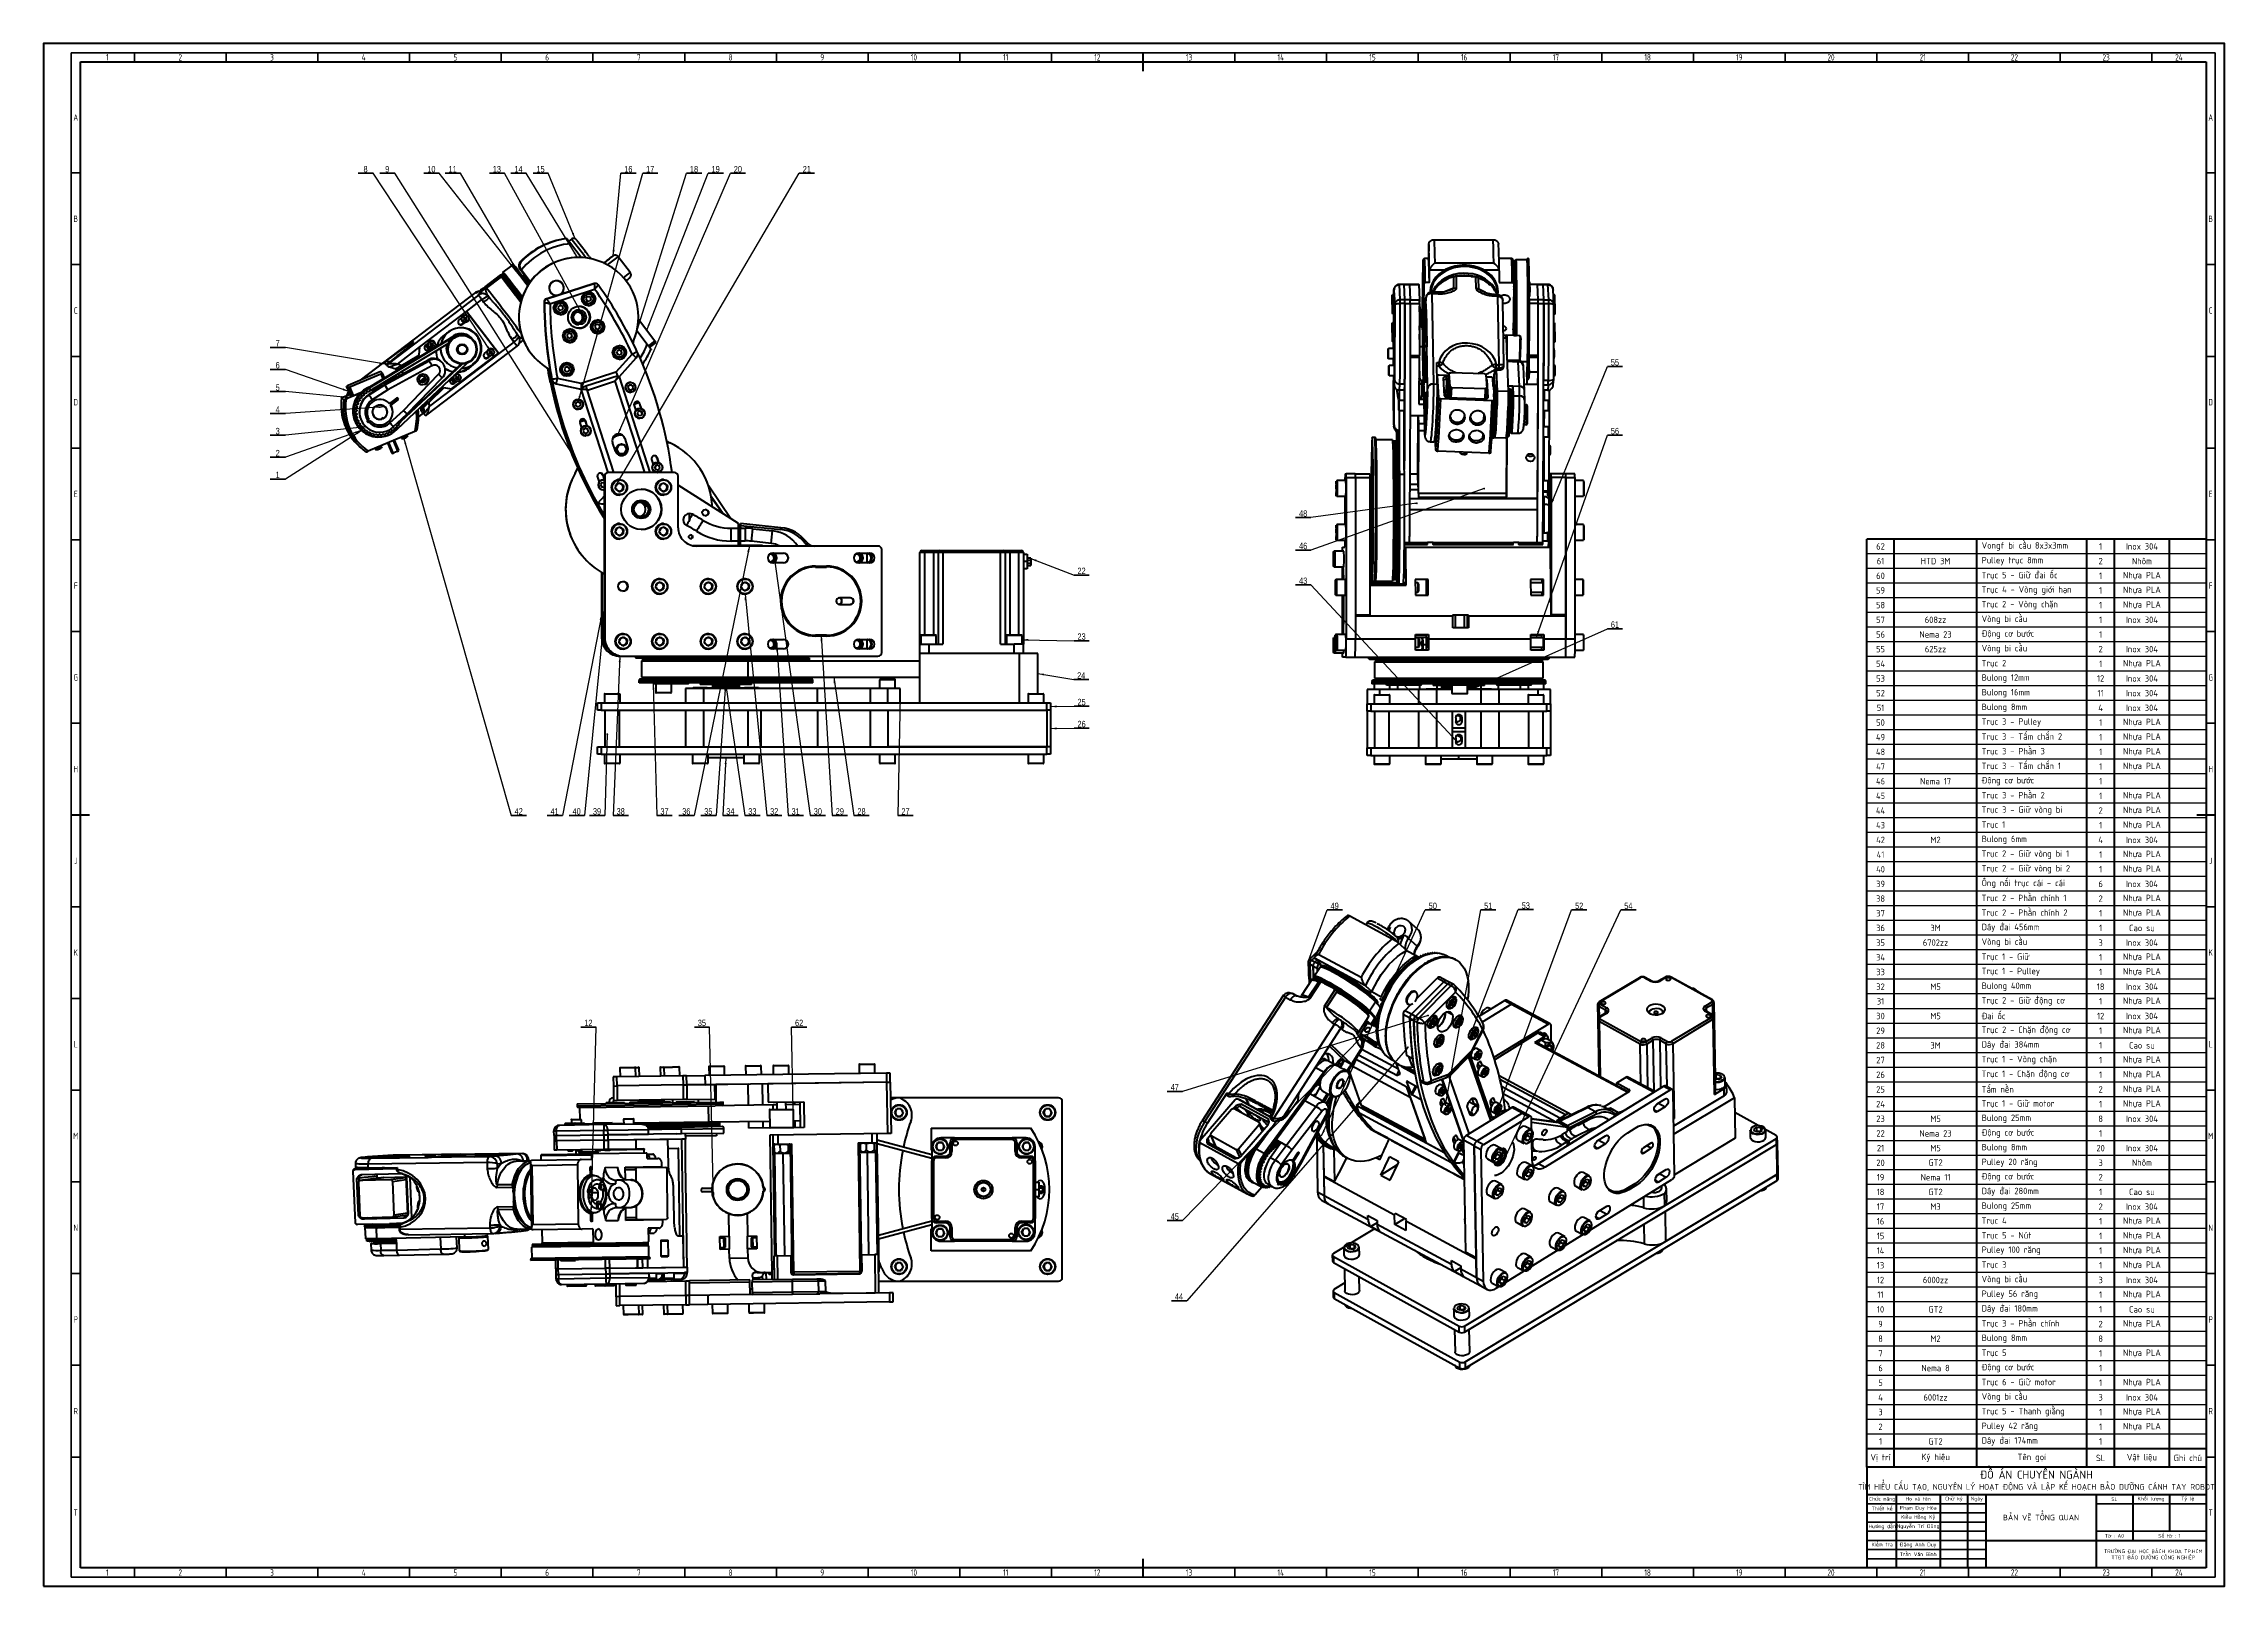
# Model space of a CAD drawing. Header units: millimetres. Extents: x -419 to 9215, y 1224 to 3301.
# Drawn here: x -419 to 770, y 2460 to 3301 of the extents above; entities that cross this region are included whole.
import ezdxf

# ---------------------------------------------------------------- set-up
doc = ezdxf.new("R2010")
doc.units = ezdxf.units.MM
for name, color, linetype, lineweight in [('0.3mm', 240, 'Continuous', 30), ('0.7mm', 7, 'Continuous', 70), ('Chu', 241, 'Continuous', 35), ('d', 7, 'Continuous', 35), ('KHUNG_TEN', 7, 'Continuous', 35), ('Net 0.35', 20, 'Continuous', 35), ('Net 0.7', 7, 'Continuous', 70)]:
    doc.layers.add(name, color=color, linetype=linetype, lineweight=lineweight)
doc.styles.add('SLDTEXTSTYLE1', font='TXT', dxfattribs={"width": 0.7})
doc.styles.add('SLDTEXTSTYLE11', font='TXT', dxfattribs={"width": 0.75})
doc.styles.get("Standard").update_dxf_attribs({"font": 'arial.ttf'})
doc.dimstyles.new('SLDDIMSTYLE0', dxfattribs={"dimtxt": 0.18, "dimasz": 3.302, "dimexe": 0, "dimexo": 0.0625, "dimgap": 0, "dimtad": 0, "dimtih": 1, "dimtoh": 1, "dimdec": 0, "dimrnd": 1e-09, "dimzin": 0, "dimdsep": 46, "dimtxsty": 'Standard', "dimsah": 1, "dimcen": 0.09, "dimadec": 0, "dimazin": 0, "dimtfac": 3.302, "dimtdec": 0, "dimtofl": 0, "dimtmove": 0, "dimatfit": 3, "dimfxl": 1, "dimfrac": 2, "dimtolj": 1, "dimtzin": 0, "dimarcsym": 0})
doc.dimstyles.new('SLDDIMSTYLE1', dxfattribs={"dimtxt": 0.18, "dimasz": 1.016, "dimexe": 0, "dimexo": 0.0625, "dimgap": 0, "dimtad": 0, "dimtih": 1, "dimtoh": 1, "dimdec": 0, "dimrnd": 1e-09, "dimzin": 0, "dimdsep": 46, "dimtxsty": 'Standard', "dimblk1": 'DOT', "dimblk2": 'DOT', "dimsah": 1, "dimcen": 0.09, "dimadec": 0, "dimazin": 0, "dimtfac": 1.016, "dimtdec": 0, "dimtofl": 0, "dimtmove": 0, "dimatfit": 3, "dimldrblk": 'DOT', "dimfxl": 1, "dimfrac": 2, "dimtolj": 1, "dimtzin": 0, "dimarcsym": 0})

msp = doc.modelspace()

# ---------------------------------------------------------------- texts
at = {"layer": 'Chu', "char_height": 3.5, "attachment_point": 5, "style": 'SLDTEXTSTYLE1'}
for s, insert in [('{\\fTCVN 7284|b0|i0|c0|p34;1}', (-384, 3294)), ('{\\fTCVN 7284|b0|i0|c0|p34;2}', (-344.2, 3294)), ('{\\fTCVN 7284|b0|i0|c0|p34;3}', (-294.2, 3294)), ('{\\fTCVN 7284|b0|i0|c0|p34;4}', (-244.2, 3294)), ('{\\fTCVN 7284|b0|i0|c0|p34;5}', (-194.2, 3294)), ('{\\fTCVN 7284|b0|i0|c0|p34;6}', (-144.2, 3294)), ('{\\fTCVN 7284|b0|i0|c0|p34;7}', (-94.2, 3294)), ('{\\fTCVN 7284|b0|i0|c0|p34;8}', (-44.2, 3294)), ('{\\fTCVN 7284|b0|i0|c0|p34;9}', (5.8, 3294)), ('{\\fTCVN 7284|b0|i0|c0|p34;10}', (55.8, 3294)), ('{\\fTCVN 7284|b0|i0|c0|p34;11}', (105.8, 3294)), ('{\\fTCVN 7284|b0|i0|c0|p34;12}', (155.8, 3294)), ('{\\fTCVN 7284|b0|i0|c0|p34;13}', (205.8, 3294)), ('{\\fTCVN 7284|b0|i0|c0|p34;14}', (255.8, 3294)), ('{\\fTCVN 7284|b0|i0|c0|p34;15}', (305.8, 3294)), ('{\\fTCVN 7284|b0|i0|c0|p34;16}', (355.8, 3294)), ('{\\fTCVN 7284|b0|i0|c0|p34;17}', (405.8, 3294)), ('{\\fTCVN 7284|b0|i0|c0|p34;18}', (455.8, 3294)), ('{\\fTCVN 7284|b0|i0|c0|p34;19}', (505.8, 3294)), ('{\\fTCVN 7284|b0|i0|c0|p34;20}', (555.8, 3294)), ('{\\fTCVN 7284|b0|i0|c0|p34;21}', (605.8, 3294)), ('{\\fTCVN 7284|b0|i0|c0|p34;22}', (655.8, 3294)), ('{\\fTCVN 7284|b0|i0|c0|p34;23}', (705.8, 3294)), ('{\\fTCVN 7284|b0|i0|c0|p34;24}', (745.5, 3294)), ('{\\fTCVN 7284|b0|i0|c0|p34;A}', (-401.2, 3261.2)), ('{\\fTCVN 7284|b0|i0|c0|p34;A}', (762.8, 3261.2)), ('{\\fTCVN 7284|b0|i0|c0|p34;B}', (-401.2, 3206)), ('{\\fTCVN 7284|b0|i0|c0|p34;B}', (762.8, 3206)), ('{\\fTCVN 7284|b0|i0|c0|p34;C}', (-401.2, 3156)), ('{\\fTCVN 7284|b0|i0|c0|p34;C}', (762.8, 3156)), ('{\\fTCVN 7284|b0|i0|c0|p34;D}', (-401.2, 3106)), ('{\\fTCVN 7284|b0|i0|c0|p34;D}', (762.8, 3106)), ('{\\fTCVN 7284|b0|i0|c0|p34;E}', (-401.2, 3056)), ('{\\fTCVN 7284|b0|i0|c0|p34;E}', (762.8, 3056)), ('{\\fTCVN 7284|b0|i0|c0|p34;F}', (-401.2, 3006)), ('{\\fTCVN 7284|b0|i0|c0|p34;F}', (762.8, 3006)), ('{\\fTCVN 7284|b0|i0|c0|p34;G}', (-401.2, 2956)), ('{\\fTCVN 7284|b0|i0|c0|p34;G}', (762.8, 2956)), ('{\\fTCVN 7284|b0|i0|c0|p34;H}', (-401.2, 2906)), ('{\\fTCVN 7284|b0|i0|c0|p34;H}', (762.8, 2906)), ('{\\fTCVN 7284|b0|i0|c0|p34;J}', (-401.2, 2856)), ('{\\fTCVN 7284|b0|i0|c0|p34;J}', (762.8, 2856)), ('{\\fTCVN 7284|b0|i0|c0|p34;K}', (-401.2, 2806)), ('{\\fTCVN 7284|b0|i0|c0|p34;K}', (762.8, 2806)), ('{\\fTCVN 7284|b0|i0|c0|p34;L}', (-401.2, 2756)), ('{\\fTCVN 7284|b0|i0|c0|p34;L}', (762.8, 2756)), ('{\\fTCVN 7284|b0|i0|c0|p34;M}', (-401.2, 2706)), ('{\\fTCVN 7284|b0|i0|c0|p34;M}', (762.8, 2706)), ('{\\fTCVN 7284|b0|i0|c0|p34;N}', (-401.2, 2656)), ('{\\fTCVN 7284|b0|i0|c0|p34;N}', (762.8, 2656)), ('{\\fTCVN 7284|b0|i0|c0|p34;P}', (-401.2, 2606)), ('{\\fTCVN 7284|b0|i0|c0|p34;P}', (762.8, 2606)), ('{\\fTCVN 7284|b0|i0|c0|p34;R}', (-401.2, 2556)), ('{\\fTCVN 7284|b0|i0|c0|p34;R}', (762.8, 2556)), ('{\\fTCVN 7284|b0|i0|c0|p34;T}', (-401.2, 2500.7)), ('{\\fTCVN 7284|b0|i0|c0|p34;T}', (762.8, 2500.7)), ('{\\fTCVN 7284|b0|i0|c0|p34;1}', (-384, 2468)), ('{\\fTCVN 7284|b0|i0|c0|p34;2}', (-344.2, 2468)), ('{\\fTCVN 7284|b0|i0|c0|p34;3}', (-294.2, 2468)), ('{\\fTCVN 7284|b0|i0|c0|p34;4}', (-244.2, 2468)), ('{\\fTCVN 7284|b0|i0|c0|p34;5}', (-194.2, 2468)), ('{\\fTCVN 7284|b0|i0|c0|p34;6}', (-144.2, 2468)), ('{\\fTCVN 7284|b0|i0|c0|p34;7}', (-94.2, 2468)), ('{\\fTCVN 7284|b0|i0|c0|p34;8}', (-44.2, 2468)), ('{\\fTCVN 7284|b0|i0|c0|p34;9}', (5.8, 2468)), ('{\\fTCVN 7284|b0|i0|c0|p34;10}', (55.8, 2468)), ('{\\fTCVN 7284|b0|i0|c0|p34;11}', (105.8, 2468)), ('{\\fTCVN 7284|b0|i0|c0|p34;12}', (155.8, 2468)), ('{\\fTCVN 7284|b0|i0|c0|p34;13}', (205.8, 2468)), ('{\\fTCVN 7284|b0|i0|c0|p34;14}', (255.8, 2468)), ('{\\fTCVN 7284|b0|i0|c0|p34;15}', (305.8, 2468)), ('{\\fTCVN 7284|b0|i0|c0|p34;16}', (355.8, 2468)), ('{\\fTCVN 7284|b0|i0|c0|p34;17}', (405.8, 2468)), ('{\\fTCVN 7284|b0|i0|c0|p34;18}', (455.8, 2468)), ('{\\fTCVN 7284|b0|i0|c0|p34;19}', (505.8, 2468)), ('{\\fTCVN 7284|b0|i0|c0|p34;20}', (555.8, 2468)), ('{\\fTCVN 7284|b0|i0|c0|p34;21}', (605.8, 2468)), ('{\\fTCVN 7284|b0|i0|c0|p34;22}', (655.8, 2468)), ('{\\fTCVN 7284|b0|i0|c0|p34;23}', (705.8, 2468)), ('{\\fTCVN 7284|b0|i0|c0|p34;24}', (745.5, 2468))]:
    msp.add_mtext(s, dxfattribs=dict(at, insert=insert))
at = {"layer": 'Chu'}
for s, width, insert, char_height, attachment_point in [('{\\fTCVN 7284|b0|i0|c0|p34;\\H1x;ĐỒ ÁN CHUYÊN NGÀNH\\P\\H0.71429x;TÌM HIỂU CẤU TẠO, NGUYÊN LÝ HOẠT ĐỘNG VÀ LẬP KẾ HOẠCH BẢO DƯỠNG CÁNH TAY ROBOT}', 184.106, (667.8, 2518), 4.375, 5), ('{\\fTCVN 7284|b0|i0|c0|p34;Chức năng}', 18.938, (583.7, 2507.9), 2, 5), ('\\pxqc;{\\fTCVN 7284|b0|i0|c0|p34;Họ và tên}', 45.233, (603.3, 2508), 2, 5), ('\\pxqc;{\\fTCVN 7284|b0|i0|c0|p34;Chữ ký}', 18.938, (622.8, 2508), 2, 5), ('\\pxqc;{\\fTCVN 7284|b0|i0|c0|p34;Ngày}', 18.938, (635.3, 2508), 2, 5), ('\\pxqc;{\\fTCVN 7284|b0|i0|c0|p34;SL}', 45.233, (710.3, 2508), 2, 5), ('\\pxqc;{\\fTCVN 7284|b0|i0|c0|p34;Khối lượng}', 45.233, (730.3, 2508), 2, 5), ('\\pxqc;{\\fTCVN 7284|b0|i0|c0|p34;Tỷ lệ}', 45.233, (750.3, 2508), 2, 5), ('\\pxqc;{\\fTCVN 7284|b0|i0|c0|p34;Thiết kế}', 18.938, (583.7, 2502.9), 2, 5), ('\\pxqc;{\\fTCVN 7284|b0|i0|c0|p34;Phạm Duy Hòa}', 45.233, (603.3, 2503), 2, 5), ('\\pxqc;{\\fTCVN 7284|b0|i0|c0|p34;Kiều Hồng Kỷ}', 45.233, (603.3, 2498), 2, 5), ('{\\fTCVN 7284|b0|i0|c0|p34;BẢN VẼ TỔNG QUAN}', 51.346, (670.3, 2498), 3, 5), ('\\pxqc;{\\fTCVN 7284|b0|i0|c0|p34;Hướng dẫn}', 18.938, (583.7, 2492.9), 2, 5), ('\\pxqc;{\\fTCVN 7284|b0|i0|c0|p34;Kiểm tra}', 18.938, (574.2, 2483.3), 2, 4), ('\\pxqc;{\\fTCVN 7284|b0|i0|c0|p34;Nguyễn Trí Dũng}', 45.233, (603.3, 2493), 2, 5), ('\\pxqc;{\\fTCVN 7284|b0|i0|c0|p34;Tờ : A0}', 45.233, (710.3, 2488), 2, 5), ('\\pxqc;{\\fTCVN 7284|b0|i0|c0|p34;Số tờ : 1}', 45.233, (740.3, 2488), 2, 5), ('\\pxqc;{\\fTCVN 7284|b0|i0|c0|p34;Đặng Anh Duy}', 45.233, (603.3, 2483), 2, 5), ('\\pxqc;{\\fTCVN 7284|b0|i0|c0|p34;Trần Văn Bình}', 45.233, (603.3, 2478), 2, 5), ('{\\fTCVN 7284|b0|i0|c0|p34;TRƯỜNG ĐẠI HỌC BÁCH KHOA TP.HCM\\PTTĐT BẢO DƯỠNG CÔNG NGHIỆP}', 73.353, (731.5, 2477.7), 2, 5)]:
    msp.add_mtext_dynamic_manual_height_columns(s, width=width, gutter_width=156.6, heights=[0], dxfattribs=dict(at, insert=insert, char_height=char_height, attachment_point=attachment_point))
at = {"layer": 'Net 0.7', "lineweight": 211, "char_height": 3.5, "attachment_point": 5}
for s, width, insert in [('{\\fTCVN 7284|b0|i0|c0|p34;62}', 37.651, (582.8, 3027.4)), ('{\\fTCVN 7284|b0|i0|c0|p34;61}', 37.651, (582.8, 3019.4)), ('{\\fTCVN 7284|b0|i0|c0|p34;HTD 3M}', 32.122, (612.8, 3019.4)), ('\\pxql;{\\fTCVN 7284|b0|i0|c0|p34;Vongf bi cầu 8x3x3mm}', 56.732, (666.3, 3027.4)), ('\\pxql;{\\fTCVN 7284|b0|i0|c0|p34;Pulley trục 8mm}', 56.732, (666.3, 3019.4)), ('{\\fTCVN 7284|b0|i0|c0|p34;2}', 37.651, (702.8, 3019.4)), ('{\\fTCVN 7284|b0|i0|c0|p34;1}', 37.651, (702.8, 3027.4)), ('{\\fTCVN 7284|b0|i0|c0|p34;Inox 304}', 37.651, (725.3, 3027.4)), ('{\\fTCVN 7284|b0|i0|c0|p34;Nhôm}', 37.651, (725.3, 3019.4)), ('{\\fTCVN 7284|b0|i0|c0|p34;60}', 37.651, (582.8, 3011.4)), ('\\pxql;{\\fTCVN 7284|b0|i0|c0|p34;Trục 5 - Giữ đai ốc}', 56.732, (666.3, 3011.4)), ('{\\fTCVN 7284|b0|i0|c0|p34;1}', 37.651, (702.8, 3011.4)), ('{\\fTCVN 7284|b0|i0|c0|p34;Nhựa PLA}', 37.651, (725.3, 3011.4)), ('{\\fTCVN 7284|b0|i0|c0|p34;59}', 37.651, (582.8, 3003.4)), ('{\\fTCVN 7284|b0|i0|c0|p34;58}', 37.651, (582.8, 2995.4)), ('\\pxql;{\\fTCVN 7284|b0|i0|c0|p34;Trục 4 - Vòng giới hạn}', 56.732, (666.3, 3003.4)), ('\\pxql;{\\fTCVN 7284|b0|i0|c0|p34;Trục 2 - Vòng chặn}', 56.732, (666.3, 2995.4)), ('{\\fTCVN 7284|b0|i0|c0|p34;1}', 37.651, (702.8, 3003.4)), ('{\\fTCVN 7284|b0|i0|c0|p34;1}', 37.651, (702.8, 2995.4)), ('{\\fTCVN 7284|b0|i0|c0|p34;Nhựa PLA}', 37.651, (725.3, 3003.4)), ('{\\fTCVN 7284|b0|i0|c0|p34;Nhựa PLA}', 37.651, (725.3, 2995.4)), ('{\\fTCVN 7284|b0|i0|c0|p34;57}', 37.651, (582.8, 2987.4)), ('{\\fTCVN 7284|b0|i0|c0|p34;608zz}', 32.122, (612.8, 2987.4)), ('\\pxql;{\\fTCVN 7284|b0|i0|c0|p34;Vòng bi cầu}', 56.732, (666.3, 2987.4)), ('{\\fTCVN 7284|b0|i0|c0|p34;1}', 37.651, (702.8, 2987.4)), ('{\\fTCVN 7284|b0|i0|c0|p34;Inox 304}', 37.651, (725.3, 2987.4)), ('{\\fTCVN 7284|b0|i0|c0|p34;56}', 37.651, (582.8, 2979.4)), ('{\\fTCVN 7284|b0|i0|c0|p34;55}', 37.651, (582.8, 2971.4)), ('{\\fTCVN 7284|b0|i0|c0|p34;Nema 23}', 32.122, (612.8, 2979.4)), ('{\\fTCVN 7284|b0|i0|c0|p34;625zz}', 32.122, (612.8, 2971.4)), ('\\pxql;{\\fTCVN 7284|b0|i0|c0|p34;Động cơ bước}', 56.732, (666.3, 2979.4)), ('\\pxql;{\\fTCVN 7284|b0|i0|c0|p34;Vòng bi cầu}', 56.732, (666.3, 2971.4)), ('{\\fTCVN 7284|b0|i0|c0|p34;2}', 37.651, (702.8, 2971.4)), ('{\\fTCVN 7284|b0|i0|c0|p34;1}', 37.651, (702.8, 2979.4)), ('{\\fTCVN 7284|b0|i0|c0|p34;Inox 304}', 37.651, (725.3, 2971.4)), ('{\\fTCVN 7284|b0|i0|c0|p34;54}', 37.651, (582.8, 2963.4)), ('\\pxql;{\\fTCVN 7284|b0|i0|c0|p34;Trục 2}', 56.732, (666.3, 2963.4)), ('{\\fTCVN 7284|b0|i0|c0|p34;1}', 37.651, (702.8, 2963.4)), ('{\\fTCVN 7284|b0|i0|c0|p34;Nhựa PLA}', 37.651, (725.3, 2963.4)), ('{\\fTCVN 7284|b0|i0|c0|p34;53}', 37.651, (582.8, 2955.4)), ('{\\fTCVN 7284|b0|i0|c0|p34;52}', 37.651, (582.8, 2947.4)), ('\\pxql;{\\fTCVN 7284|b0|i0|c0|p34;Bulong 12mm}', 56.732, (666.3, 2955.4)), ('\\pxql;{\\fTCVN 7284|b0|i0|c0|p34;Bulong 16mm}', 56.732, (666.3, 2947.4)), ('{\\fTCVN 7284|b0|i0|c0|p34;12}', 37.651, (702.8, 2955.4)), ('{\\fTCVN 7284|b0|i0|c0|p34;11}', 37.651, (702.8, 2947.4)), ('{\\fTCVN 7284|b0|i0|c0|p34;Inox 304}', 37.651, (725.3, 2955.4)), ('{\\fTCVN 7284|b0|i0|c0|p34;Inox 304}', 37.651, (725.3, 2947.4)), ('{\\fTCVN 7284|b0|i0|c0|p34;51}', 37.651, (582.8, 2939.4)), ('\\pxql;{\\fTCVN 7284|b0|i0|c0|p34;Bulong 8mm}', 56.732, (666.3, 2939.4)), ('{\\fTCVN 7284|b0|i0|c0|p34;4}', 37.651, (702.8, 2939.4)), ('{\\fTCVN 7284|b0|i0|c0|p34;Inox 304}', 37.651, (725.3, 2939.4)), ('{\\fTCVN 7284|b0|i0|c0|p34;49}', 37.651, (582.8, 2923.4)), ('{\\fTCVN 7284|b0|i0|c0|p34;50}', 37.651, (582.8, 2931.4)), ('\\pxql;{\\fTCVN 7284|b0|i0|c0|p34;Trục 3 - Pulley}', 56.732, (666.3, 2931.4)), ('\\pxql;{\\fTCVN 7284|b0|i0|c0|p34;Trục 3 - Tấm chắn 2}', 56.732, (666.3, 2923.4)), ('{\\fTCVN 7284|b0|i0|c0|p34;1}', 37.651, (702.8, 2931.4)), ('{\\fTCVN 7284|b0|i0|c0|p34;1}', 37.651, (702.8, 2923.4)), ('{\\fTCVN 7284|b0|i0|c0|p34;Nhựa PLA}', 37.651, (725.3, 2931.4)), ('{\\fTCVN 7284|b0|i0|c0|p34;Nhựa PLA}', 37.651, (725.3, 2923.4)), ('{\\fTCVN 7284|b0|i0|c0|p34;48}', 37.651, (582.8, 2915.4)), ('\\pxql;{\\fTCVN 7284|b0|i0|c0|p34;Trục 3 - Phần 3}', 56.732, (666.3, 2915.4)), ('{\\fTCVN 7284|b0|i0|c0|p34;1}', 37.651, (702.8, 2915.4)), ('{\\fTCVN 7284|b0|i0|c0|p34;Nhựa PLA}', 37.651, (725.3, 2915.4)), ('{\\fTCVN 7284|b0|i0|c0|p34;47}', 37.651, (582.8, 2907.4)), ('{\\fTCVN 7284|b0|i0|c0|p34;46}', 37.651, (582.8, 2899.4)), ('{\\fTCVN 7284|b0|i0|c0|p34;Nema 17}', 32.122, (612.8, 2899.4)), ('\\pxql;{\\fTCVN 7284|b0|i0|c0|p34;Động cơ bước}', 56.732, (666.3, 2899.4)), ('\\pxql;{\\fTCVN 7284|b0|i0|c0|p34;Trục 3 - Tấm chắn 1}', 56.732, (666.3, 2907.4)), ('{\\fTCVN 7284|b0|i0|c0|p34;1}', 37.651, (702.8, 2907.4)), ('{\\fTCVN 7284|b0|i0|c0|p34;1}', 37.651, (702.8, 2899.4)), ('{\\fTCVN 7284|b0|i0|c0|p34;Nhựa PLA}', 37.651, (725.3, 2907.4)), ('{\\fTCVN 7284|b0|i0|c0|p34;45}', 37.651, (582.8, 2891.4)), ('\\pxql;{\\fTCVN 7284|b0|i0|c0|p34;Trục 3 - Phần 2}', 56.732, (666.3, 2891.4)), ('{\\fTCVN 7284|b0|i0|c0|p34;1}', 37.651, (702.8, 2891.4)), ('{\\fTCVN 7284|b0|i0|c0|p34;Nhựa PLA}', 37.651, (725.3, 2891.4)), ('{\\fTCVN 7284|b0|i0|c0|p34;44}', 37.651, (582.8, 2883.4)), ('\\pxql;{\\fTCVN 7284|b0|i0|c0|p34;Trục 3 - Giữ vòng bi}', 56.732, (666.3, 2883.4)), ('\\pxql;{\\fTCVN 7284|b0|i0|c0|p34;Trục 1}', 56.732, (666.3, 2875.4)), ('{\\fTCVN 7284|b0|i0|c0|p34;2}', 37.651, (702.8, 2883.4)), ('{\\fTCVN 7284|b0|i0|c0|p34;Nhựa PLA}', 37.651, (725.3, 2883.4)), ('{\\fTCVN 7284|b0|i0|c0|p34;Nhựa PLA}', 37.651, (725.3, 2875.4)), ('{\\fTCVN 7284|b0|i0|c0|p34;43}', 37.651, (582.8, 2875.4)), ('{\\fTCVN 7284|b0|i0|c0|p34;42}', 37.651, (582.8, 2867.4)), ('{\\fTCVN 7284|b0|i0|c0|p34;M2}', 32.122, (612.8, 2867.4)), ('\\pxql;{\\fTCVN 7284|b0|i0|c0|p34;Bulong 6mm}', 56.732, (666.3, 2867.4)), ('{\\fTCVN 7284|b0|i0|c0|p34;4}', 37.651, (702.8, 2867.4)), ('{\\fTCVN 7284|b0|i0|c0|p34;1}', 37.651, (702.8, 2875.4)), ('{\\fTCVN 7284|b0|i0|c0|p34;Inox 304}', 37.651, (725.3, 2867.4)), ('{\\fTCVN 7284|b0|i0|c0|p34;41}', 37.651, (582.8, 2859.4)), ('\\pxql;{\\fTCVN 7284|b0|i0|c0|p34;Trục 2 - Giữ vòng bi 1}', 56.732, (666.3, 2859.4)), ('\\pxql;{\\fTCVN 7284|b0|i0|c0|p34;Trục 2 - Giữ vòng bi 2}', 56.732, (666.3, 2851.4)), ('{\\fTCVN 7284|b0|i0|c0|p34;1}', 37.651, (702.8, 2859.4)), ('{\\fTCVN 7284|b0|i0|c0|p34;Nhựa PLA}', 37.651, (725.3, 2859.4)), ('{\\fTCVN 7284|b0|i0|c0|p34;40}', 37.651, (582.8, 2851.4)), ('{\\fTCVN 7284|b0|i0|c0|p34;39}', 37.651, (582.8, 2843.4)), ('\\pxql;{\\fTCVN 7284|b0|i0|c0|p34;Ống nối trục cái - cái }', 56.732, (666.3, 2843.4)), ('{\\fTCVN 7284|b0|i0|c0|p34;6}', 37.651, (702.8, 2843.4)), ('{\\fTCVN 7284|b0|i0|c0|p34;1}', 37.651, (702.8, 2851.4)), ('{\\fTCVN 7284|b0|i0|c0|p34;Nhựa PLA}', 37.651, (725.3, 2851.4)), ('{\\fTCVN 7284|b0|i0|c0|p34;Inox 304}', 37.651, (725.3, 2843.4)), ('{\\fTCVN 7284|b0|i0|c0|p34;38}', 37.651, (582.8, 2835.4)), ('\\pxql;{\\fTCVN 7284|b0|i0|c0|p34;Trục 2 - Phần chính 1}', 56.732, (666.3, 2835.4)), ('\\pxql;{\\fTCVN 7284|b0|i0|c0|p34;Trục 2 - Phần chính 2}', 56.732, (666.3, 2827.4)), ('{\\fTCVN 7284|b0|i0|c0|p34;2}', 37.651, (702.8, 2835.4)), ('{\\fTCVN 7284|b0|i0|c0|p34;Nhựa PLA}', 37.651, (725.3, 2835.4)), ('{\\fTCVN 7284|b0|i0|c0|p34;36}', 37.651, (582.8, 2819.4)), ('{\\fTCVN 7284|b0|i0|c0|p34;37}', 37.651, (582.8, 2827.4)), ('{\\fTCVN 7284|b0|i0|c0|p34;3M}', 32.122, (612.8, 2819.4)), ('\\pxql;{\\fTCVN 7284|b0|i0|c0|p34;Dây đai 456mm}', 56.732, (666.3, 2819.4)), ('{\\fTCVN 7284|b0|i0|c0|p34;1}', 37.651, (702.8, 2827.4)), ('{\\fTCVN 7284|b0|i0|c0|p34;1}', 37.651, (702.8, 2819.4)), ('{\\fTCVN 7284|b0|i0|c0|p34;Nhựa PLA}', 37.651, (725.3, 2827.4)), ('{\\fTCVN 7284|b0|i0|c0|p34;Cao su}', 37.651, (725.3, 2819.4)), ('{\\fTCVN 7284|b0|i0|c0|p34;35}', 37.651, (582.8, 2811.4)), ('{\\fTCVN 7284|b0|i0|c0|p34;6702zz}', 32.122, (612.8, 2811.4)), ('\\pxql;{\\fTCVN 7284|b0|i0|c0|p34;Vòng bi cầu}', 56.732, (666.3, 2811.4)), ('{\\fTCVN 7284|b0|i0|c0|p34;3}', 37.651, (702.8, 2811.4)), ('{\\fTCVN 7284|b0|i0|c0|p34;Inox 304}', 37.651, (725.3, 2811.4)), ('{\\fTCVN 7284|b0|i0|c0|p34;34}', 37.651, (582.8, 2803.4)), ('{\\fTCVN 7284|b0|i0|c0|p34;33}', 37.651, (582.8, 2795.4)), ('\\pxql;{\\fTCVN 7284|b0|i0|c0|p34;Trục 1 - Giữ}', 56.732, (666.3, 2803.4)), ('\\pxql;{\\fTCVN 7284|b0|i0|c0|p34;Trục 1 - Pulley}', 56.732, (666.3, 2795.4)), ('{\\fTCVN 7284|b0|i0|c0|p34;1}', 37.651, (702.8, 2803.4)), ('{\\fTCVN 7284|b0|i0|c0|p34;1}', 37.651, (702.8, 2795.4)), ('{\\fTCVN 7284|b0|i0|c0|p34;Nhựa PLA}', 37.651, (725.3, 2803.4)), ('{\\fTCVN 7284|b0|i0|c0|p34;Nhựa PLA}', 37.651, (725.3, 2795.4)), ('{\\fTCVN 7284|b0|i0|c0|p34;32}', 37.651, (582.8, 2787.4)), ('{\\fTCVN 7284|b0|i0|c0|p34;M5}', 32.122, (612.8, 2787.4)), ('\\pxql;{\\fTCVN 7284|b0|i0|c0|p34;Trục 2 - Giữ động cơ}', 56.732, (666.3, 2779.4)), ('\\pxql;{\\fTCVN 7284|b0|i0|c0|p34;Bulong 40mm}', 56.732, (666.3, 2787.4)), ('{\\fTCVN 7284|b0|i0|c0|p34;18}', 37.651, (702.8, 2787.4)), ('{\\fTCVN 7284|b0|i0|c0|p34;Inox 304}', 37.651, (725.3, 2787.4)), ('{\\fTCVN 7284|b0|i0|c0|p34;30}', 37.651, (582.8, 2771.4)), ('{\\fTCVN 7284|b0|i0|c0|p34;31}', 37.651, (582.8, 2779.4)), ('{\\fTCVN 7284|b0|i0|c0|p34;M5}', 32.122, (612.8, 2771.4)), ('\\pxql;{\\fTCVN 7284|b0|i0|c0|p34;Đai ốc}', 56.732, (666.3, 2771.4)), ('{\\fTCVN 7284|b0|i0|c0|p34;12}', 37.651, (702.8, 2771.4)), ('{\\fTCVN 7284|b0|i0|c0|p34;1}', 37.651, (702.8, 2779.4)), ('{\\fTCVN 7284|b0|i0|c0|p34;Nhựa PLA}', 37.651, (725.3, 2779.4)), ('{\\fTCVN 7284|b0|i0|c0|p34;Inox 304}', 37.651, (725.3, 2771.4)), ('{\\fTCVN 7284|b0|i0|c0|p34;29}', 37.651, (582.8, 2763.4)), ('\\pxql;{\\fTCVN 7284|b0|i0|c0|p34;Trục 2 - Chặn động cơ}', 56.732, (666.3, 2763.4)), ('\\pxql;{\\fTCVN 7284|b0|i0|c0|p34;Dây đai 384mm}', 56.732, (666.3, 2755.4)), ('{\\fTCVN 7284|b0|i0|c0|p34;1}', 37.651, (702.8, 2763.4)), ('{\\fTCVN 7284|b0|i0|c0|p34;Nhựa PLA}', 37.651, (725.3, 2763.4)), ('{\\fTCVN 7284|b0|i0|c0|p34;28}', 37.651, (582.8, 2755.4)), ('{\\fTCVN 7284|b0|i0|c0|p34;27}', 37.651, (582.8, 2747.4)), ('{\\fTCVN 7284|b0|i0|c0|p34;3M}', 32.122, (612.8, 2755.4)), ('\\pxql;{\\fTCVN 7284|b0|i0|c0|p34;Trục 1 - Vòng chặn}', 56.732, (666.3, 2747.4)), ('{\\fTCVN 7284|b0|i0|c0|p34;1}', 37.651, (702.8, 2755.4)), ('{\\fTCVN 7284|b0|i0|c0|p34;1}', 37.651, (702.8, 2747.4)), ('{\\fTCVN 7284|b0|i0|c0|p34;Nhựa PLA}', 37.651, (725.3, 2747.4)), ('{\\fTCVN 7284|b0|i0|c0|p34;Cao su}', 37.651, (725.3, 2755.4)), ('{\\fTCVN 7284|b0|i0|c0|p34;26}', 37.651, (582.8, 2739.4)), ('\\pxql;{\\fTCVN 7284|b0|i0|c0|p34;Trục 1 - Chặn động cơ}', 56.732, (666.3, 2739.4)), ('{\\fTCVN 7284|b0|i0|c0|p34;1}', 37.651, (702.8, 2739.4)), ('{\\fTCVN 7284|b0|i0|c0|p34;Nhựa PLA}', 37.651, (725.3, 2739.4)), ('{\\fTCVN 7284|b0|i0|c0|p34;24}', 37.651, (582.8, 2723.4)), ('{\\fTCVN 7284|b0|i0|c0|p34;25}', 37.651, (582.8, 2731.4)), ('\\pxql;{\\fTCVN 7284|b0|i0|c0|p34;Tấm nền}', 56.732, (666.3, 2731.4)), ('\\pxql;{\\fTCVN 7284|b0|i0|c0|p34;Trục 1 - Giữ motor}', 56.732, (666.3, 2723.4)), ('{\\fTCVN 7284|b0|i0|c0|p34;2}', 37.651, (702.8, 2731.4)), ('{\\fTCVN 7284|b0|i0|c0|p34;1}', 37.651, (702.8, 2723.4)), ('{\\fTCVN 7284|b0|i0|c0|p34;Nhựa PLA}', 37.651, (725.3, 2731.4)), ('{\\fTCVN 7284|b0|i0|c0|p34;Nhựa PLA}', 37.651, (725.3, 2723.4)), ('{\\fTCVN 7284|b0|i0|c0|p34;23}', 37.651, (582.8, 2715.4)), ('{\\fTCVN 7284|b0|i0|c0|p34;M5}', 32.122, (612.8, 2715.4)), ('\\pxql;{\\fTCVN 7284|b0|i0|c0|p34;Bulong 25mm}', 56.732, (666.3, 2715.4)), ('{\\fTCVN 7284|b0|i0|c0|p34;8}', 37.651, (702.8, 2715.4)), ('{\\fTCVN 7284|b0|i0|c0|p34;Inox 304}', 37.651, (725.3, 2715.4)), ('{\\fTCVN 7284|b0|i0|c0|p34;22}', 37.651, (582.8, 2707.4)), ('{\\fTCVN 7284|b0|i0|c0|p34;21}', 37.651, (582.8, 2699.4)), ('{\\fTCVN 7284|b0|i0|c0|p34;Nema 23}', 32.122, (612.8, 2707.4)), ('{\\fTCVN 7284|b0|i0|c0|p34;M5}', 32.122, (612.8, 2699.4)), ('\\pxql;{\\fTCVN 7284|b0|i0|c0|p34;Động cơ bước}', 56.732, (666.3, 2707.4)), ('\\pxql;{\\fTCVN 7284|b0|i0|c0|p34;Bulong 8mm}', 56.732, (666.3, 2699.4)), ('{\\fTCVN 7284|b0|i0|c0|p34;20}', 37.651, (702.8, 2699.4)), ('{\\fTCVN 7284|b0|i0|c0|p34;1}', 37.651, (702.8, 2707.4)), ('{\\fTCVN 7284|b0|i0|c0|p34;Inox 304}', 37.651, (725.3, 2699.4)), ('{\\fTCVN 7284|b0|i0|c0|p34;20}', 37.651, (582.8, 2691.4)), ('{\\fTCVN 7284|b0|i0|c0|p34;GT2}', 32.122, (612.8, 2691.5)), ('\\pxql;{\\fTCVN 7284|b0|i0|c0|p34;Pulley 20 răng}', 56.732, (666.3, 2691.4)), ('{\\fTCVN 7284|b0|i0|c0|p34;3}', 37.651, (702.8, 2691.4)), ('{\\fTCVN 7284|b0|i0|c0|p34;Nhôm}', 37.651, (725.3, 2691.5)), ('{\\fTCVN 7284|b0|i0|c0|p34;19}', 37.651, (582.8, 2683.5)), ('{\\fTCVN 7284|b0|i0|c0|p34;18}', 37.651, (582.8, 2675.5)), ('{\\fTCVN 7284|b0|i0|c0|p34;Nema 11}', 32.122, (612.8, 2683.5)), ('{\\fTCVN 7284|b0|i0|c0|p34;GT2}', 32.122, (612.8, 2675.5)), ('\\pxql;{\\fTCVN 7284|b0|i0|c0|p34;Động cơ bước}', 56.732, (666.3, 2683.5)), ('\\pxql;{\\fTCVN 7284|b0|i0|c0|p34;Dây đai 280mm}', 56.732, (666.3, 2675.5)), ('{\\fTCVN 7284|b0|i0|c0|p34;2}', 37.651, (702.8, 2683.5)), ('{\\fTCVN 7284|b0|i0|c0|p34;1}', 37.651, (702.8, 2675.5)), ('{\\fTCVN 7284|b0|i0|c0|p34;Cao su}', 37.651, (725.3, 2675.5)), ('{\\fTCVN 7284|b0|i0|c0|p34;17}', 37.651, (582.8, 2667.5)), ('{\\fTCVN 7284|b0|i0|c0|p34;M3}', 32.122, (612.8, 2667.5)), ('\\pxql;{\\fTCVN 7284|b0|i0|c0|p34;Bulong 25mm}', 56.732, (666.3, 2667.5)), ('{\\fTCVN 7284|b0|i0|c0|p34;2}', 37.651, (702.8, 2667.5)), ('{\\fTCVN 7284|b0|i0|c0|p34;Inox 304}', 37.651, (725.3, 2667.5)), ('{\\fTCVN 7284|b0|i0|c0|p34;15}', 37.651, (582.8, 2651.5)), ('{\\fTCVN 7284|b0|i0|c0|p34;16}', 37.651, (582.8, 2659.5)), ('\\pxql;{\\fTCVN 7284|b0|i0|c0|p34;Trục 4}', 56.732, (666.3, 2659.5)), ('\\pxql;{\\fTCVN 7284|b0|i0|c0|p34;Trục 5 - Nút}', 56.732, (666.3, 2651.5)), ('{\\fTCVN 7284|b0|i0|c0|p34;1}', 37.651, (702.8, 2659.5)), ('{\\fTCVN 7284|b0|i0|c0|p34;1}', 37.651, (702.8, 2651.5)), ('{\\fTCVN 7284|b0|i0|c0|p34;Nhựa PLA}', 37.651, (725.3, 2659.5)), ('{\\fTCVN 7284|b0|i0|c0|p34;Nhựa PLA}', 37.651, (725.3, 2651.5)), ('{\\fTCVN 7284|b0|i0|c0|p34;14}', 37.651, (582.8, 2643.5)), ('\\pxql;{\\fTCVN 7284|b0|i0|c0|p34;Pulley 100 răng}', 56.732, (666.3, 2643.5)), ('{\\fTCVN 7284|b0|i0|c0|p34;1}', 37.651, (702.8, 2643.5)), ('{\\fTCVN 7284|b0|i0|c0|p34;Nhựa PLA}', 37.651, (725.3, 2643.5)), ('{\\fTCVN 7284|b0|i0|c0|p34;13}', 37.651, (582.8, 2635.5)), ('{\\fTCVN 7284|b0|i0|c0|p34;12}', 37.651, (582.8, 2627.5)), ('{\\fTCVN 7284|b0|i0|c0|p34;6000zz}', 32.122, (612.8, 2627.5)), ('\\pxql;{\\fTCVN 7284|b0|i0|c0|p34;Trục 3}', 56.732, (666.3, 2635.5)), ('\\pxql;{\\fTCVN 7284|b0|i0|c0|p34;Vòng bi cầu}', 56.732, (666.3, 2627.5)), ('{\\fTCVN 7284|b0|i0|c0|p34;3}', 37.651, (702.8, 2627.5)), ('{\\fTCVN 7284|b0|i0|c0|p34;1}', 37.651, (702.8, 2635.5)), ('{\\fTCVN 7284|b0|i0|c0|p34;Nhựa PLA}', 37.651, (725.3, 2635.5)), ('{\\fTCVN 7284|b0|i0|c0|p34;Inox 304}', 37.651, (725.3, 2627.5)), ('{\\fTCVN 7284|b0|i0|c0|p34;11}', 37.651, (582.8, 2619.5)), ('\\pxql;{\\fTCVN 7284|b0|i0|c0|p34;Pulley 56 răng}', 56.732, (666.3, 2619.5)), ('{\\fTCVN 7284|b0|i0|c0|p34;1}', 37.651, (702.8, 2619.5)), ('{\\fTCVN 7284|b0|i0|c0|p34;Nhựa PLA}', 37.651, (725.3, 2619.5)), ('{\\fTCVN 7284|b0|i0|c0|p34;10}', 37.651, (582.8, 2611.5)), ('{\\fTCVN 7284|b0|i0|c0|p34;9}', 37.651, (582.8, 2603.5)), ('{\\fTCVN 7284|b0|i0|c0|p34;GT2}', 32.122, (612.8, 2611.5)), ('\\pxql;{\\fTCVN 7284|b0|i0|c0|p34;Trục 3 - Phần chính}', 56.732, (666.3, 2603.5)), ('\\pxql;{\\fTCVN 7284|b0|i0|c0|p34;Dây đai 180mm}', 56.732, (666.3, 2611.5)), ('{\\fTCVN 7284|b0|i0|c0|p34;2}', 37.651, (702.8, 2603.5)), ('{\\fTCVN 7284|b0|i0|c0|p34;1}', 37.651, (702.8, 2611.5)), ('{\\fTCVN 7284|b0|i0|c0|p34;Nhựa PLA}', 37.651, (725.3, 2603.5)), ('{\\fTCVN 7284|b0|i0|c0|p34;Cao su}', 37.651, (725.3, 2611.5)), ('{\\fTCVN 7284|b0|i0|c0|p34;8}', 37.651, (582.8, 2595.5)), ('{\\fTCVN 7284|b0|i0|c0|p34;M2}', 32.122, (612.8, 2595.5)), ('\\pxql;{\\fTCVN 7284|b0|i0|c0|p34;Bulong 8mm}', 56.732, (666.3, 2595.5)), ('{\\fTCVN 7284|b0|i0|c0|p34;8}', 37.651, (702.8, 2595.5)), ('{\\fTCVN 7284|b0|i0|c0|p34;7}', 37.651, (582.8, 2587.5)), ('{\\fTCVN 7284|b0|i0|c0|p34;6}', 37.651, (582.8, 2579.5)), ('{\\fTCVN 7284|b0|i0|c0|p34;Nema 8}', 32.122, (612.8, 2579.5)), ('\\pxql;{\\fTCVN 7284|b0|i0|c0|p34;Động cơ bước}', 56.732, (666.3, 2579.5)), ('\\pxql;{\\fTCVN 7284|b0|i0|c0|p34;Trục 5}', 56.732, (666.3, 2587.5)), ('{\\fTCVN 7284|b0|i0|c0|p34;1}', 37.651, (702.8, 2587.5)), ('{\\fTCVN 7284|b0|i0|c0|p34;1}', 37.651, (702.8, 2579.5)), ('{\\fTCVN 7284|b0|i0|c0|p34;Nhựa PLA}', 37.651, (725.3, 2587.5)), ('{\\fTCVN 7284|b0|i0|c0|p34;5}', 37.651, (582.8, 2571.5)), ('\\pxql;{\\fTCVN 7284|b0|i0|c0|p34;Trục 6 - Giữ motor}', 56.732, (666.3, 2571.5)), ('{\\fTCVN 7284|b0|i0|c0|p34;1}', 37.651, (702.8, 2571.5)), ('{\\fTCVN 7284|b0|i0|c0|p34;Nhựa PLA}', 37.651, (725.3, 2571.5)), ('{\\fTCVN 7284|b0|i0|c0|p34;4}', 37.651, (582.8, 2563.5)), ('{\\fTCVN 7284|b0|i0|c0|p34;3}', 37.651, (582.8, 2555.5)), ('{\\fTCVN 7284|b0|i0|c0|p34;6001zz}', 32.122, (612.8, 2563.5)), ('\\pxql;{\\fTCVN 7284|b0|i0|c0|p34;Vòng bi cầu}', 56.732, (666.3, 2563.5)), ('\\pxql;{\\fTCVN 7284|b0|i0|c0|p34;Trục 5 - Thanh giằng}', 56.732, (666.3, 2555.5)), ('{\\fTCVN 7284|b0|i0|c0|p34;3}', 37.651, (702.8, 2563.5)), ('{\\fTCVN 7284|b0|i0|c0|p34;1}', 37.651, (702.8, 2555.5)), ('{\\fTCVN 7284|b0|i0|c0|p34;Nhựa PLA}', 37.651, (725.3, 2555.5)), ('{\\fTCVN 7284|b0|i0|c0|p34;Inox 304}', 37.651, (725.3, 2563.5)), ('{\\fTCVN 7284|b0|i0|c0|p34;2}', 37.651, (582.8, 2547.5)), ('\\pxql;{\\fTCVN 7284|b0|i0|c0|p34;Pulley 42 răng}', 56.732, (666.3, 2547.5)), ('{\\fTCVN 7284|b0|i0|c0|p34;1}', 37.651, (702.8, 2547.5)), ('{\\fTCVN 7284|b0|i0|c0|p34;Nhựa PLA}', 37.651, (725.3, 2547.5)), ('{\\fTCVN 7284|b0|i0|c0|p34;Vị trí}', 37.651, (582.8, 2530.5)), ('{\\fTCVN 7284|b0|i0|c0|p34;1}', 37.651, (582.8, 2539.5)), ('{\\fTCVN 7284|b0|i0|c0|p34;Ký hiệu}', 32.122, (612.8, 2530.5)), ('{\\fTCVN 7284|b0|i0|c0|p34;GT2}', 32.122, (612.8, 2539.5)), ('\\pxql;{\\fTCVN 7284|b0|i0|c0|p34;Dây đai 174mm}', 56.732, (666.3, 2539.5)), ('{\\fTCVN 7284|b0|i0|c0|p34;Tên gọi}', 102.697, (665.3, 2530.5)), ('{\\fTCVN 7284|b0|i0|c0|p34;1}', 37.651, (702.8, 2539.5)), ('{\\fTCVN 7284|b0|i0|c0|p34;Vật liệu}', 82.496, (725.3, 2530.5)), ('{\\fTCVN 7284|b0|i0|c0|p34;SL}', 55.142, (702.8, 2530.5)), ('{\\fTCVN 7284|b0|i0|c0|p34;Ghi chú}', 82.496, (750.3, 2530.5))]:
    msp.add_mtext_dynamic_manual_height_columns(s, width=width, gutter_width=12.5, heights=[0], dxfattribs=dict(at, insert=insert))

# ---------------------------------------------------------------- blocks, each defined once
blk = doc.blocks.new('SW_NOTE_0')
at = {"layer": 'KHUNG_TEN', "color": 0}
for p, q in [((0, 0), (8.3, 0)), ((8.3, 0), (0, 0)), ((0, 0), (8.3, 0)), ((8.3, 0), (0, 0)), ((0, 0), (8.3, 0)), ((8.3, 0), (0, 0))]:
    blk.add_line(p, q, dxfattribs=at)
at = {"layer": 'KHUNG_TEN', "color": 0, "insert": (4.1, 4), "char_height": 3.5, "attachment_point": 2, "style": 'SLDTEXTSTYLE11'}
blk.add_mtext('56', dxfattribs=at)
blk = doc.blocks.new('SW_NOTE_0_1')
at = {"layer": 'KHUNG_TEN', "color": 0}
for p, q in [((0, 0), (8.3, 0)), ((8.3, 0), (0, 0)), ((0, 0), (8.3, 0)), ((8.3, 0), (0, 0)), ((0, 0), (8.3, 0)), ((8.3, 0), (0, 0))]:
    blk.add_line(p, q, dxfattribs=at)
at = {"layer": 'KHUNG_TEN', "color": 0, "insert": (4.1, 4), "char_height": 3.5, "attachment_point": 2, "style": 'SLDTEXTSTYLE11'}
blk.add_mtext('61', dxfattribs=at)
blk = doc.blocks.new('SW_NOTE_0_2')
at = {"layer": 'KHUNG_TEN', "color": 0}
for p, q in [((-8.3, 0), (0, 0)), ((0, 0), (-8.3, 0)), ((-8.3, 0), (0, 0)), ((0, 0), (-8.3, 0)), ((-8.3, 0), (0, 0)), ((0, 0), (-8.3, 0))]:
    blk.add_line(p, q, dxfattribs=at)
at = {"layer": 'KHUNG_TEN', "color": 0, "insert": (-4.2, 4), "char_height": 3.5, "attachment_point": 2, "style": 'SLDTEXTSTYLE11'}
blk.add_mtext('43', dxfattribs=at)
blk = doc.blocks.new('SW_NOTE_0_3')
at = {"layer": 'KHUNG_TEN', "color": 0}
for p, q in [((0, 0), (8.3, 0)), ((8.3, 0), (0, 0)), ((0, 0), (8.3, 0)), ((8.3, 0), (0, 0)), ((0, 0), (8.3, 0)), ((8.3, 0), (0, 0))]:
    blk.add_line(p, q, dxfattribs=at)
at = {"layer": 'KHUNG_TEN', "color": 0, "insert": (4.1, 4), "char_height": 3.5, "attachment_point": 2, "style": 'SLDTEXTSTYLE11'}
blk.add_mtext('55', dxfattribs=at)
blk = doc.blocks.new('SW_NOTE_0_4')
at = {"layer": 'KHUNG_TEN', "color": 0}
for p, q in [((-8.3, 0), (0, 0)), ((0, 0), (-8.3, 0)), ((-8.3, 0), (0, 0)), ((0, 0), (-8.3, 0)), ((-8.3, 0), (0, 0)), ((0, 0), (-8.3, 0))]:
    blk.add_line(p, q, dxfattribs=at)
at = {"layer": 'KHUNG_TEN', "color": 0, "insert": (-4.2, 4), "char_height": 3.5, "attachment_point": 2, "style": 'SLDTEXTSTYLE11'}
blk.add_mtext('48', dxfattribs=at)
blk = doc.blocks.new('_Dot')
at = {"color": 0, "linetype": 'ByBlock', "lineweight": -2}
blk.add_line((-0.5, 0), (-1, 0), dxfattribs=at)
at = {"color": 0, "linetype": 'ByBlock', "const_width": 0.5}
blk.add_lwpolyline([(-0.25, 0, 1), (0.25, 0, 1)], format="xyb", close=True, dxfattribs=at)
blk = doc.blocks.new('SW_NOTE_0_5')
at = {"layer": 'KHUNG_TEN', "color": 0}
for p, q in [((-8.3, 0), (0, 0)), ((0, 0), (-8.3, 0)), ((-8.3, 0), (0, 0)), ((0, 0), (-8.3, 0)), ((-8.3, 0), (0, 0)), ((0, 0), (-8.3, 0))]:
    blk.add_line(p, q, dxfattribs=at)
at = {"layer": 'KHUNG_TEN', "color": 0, "insert": (-4.2, 4), "char_height": 3.5, "attachment_point": 2, "style": 'SLDTEXTSTYLE11'}
blk.add_mtext('46', dxfattribs=at)
blk = doc.blocks.new('SW_NOTE_0_6')
at = {"layer": 'KHUNG_TEN', "color": 0}
for p, q in [((-8.3, 0), (0, 0)), ((0, 0), (-8.3, 0)), ((-8.3, 0), (0, 0)), ((0, 0), (-8.3, 0)), ((-8.3, 0), (0, 0)), ((0, 0), (-8.3, 0))]:
    blk.add_line(p, q, dxfattribs=at)
at = {"layer": 'KHUNG_TEN', "color": 0, "insert": (-4.2, 4), "char_height": 3.5, "attachment_point": 2, "style": 'SLDTEXTSTYLE11'}
blk.add_mtext('47', dxfattribs=at)
blk = doc.blocks.new('SW_NOTE_0_7')
at = {"layer": 'KHUNG_TEN', "color": 0}
for p, q in [((0, 0), (8.3, 0)), ((8.3, 0), (0, 0)), ((0, 0), (8.3, 0)), ((8.3, 0), (0, 0)), ((0, 0), (8.3, 0)), ((8.3, 0), (0, 0))]:
    blk.add_line(p, q, dxfattribs=at)
at = {"layer": 'KHUNG_TEN', "color": 0, "insert": (4.1, 4), "char_height": 3.5, "attachment_point": 2, "style": 'SLDTEXTSTYLE11'}
blk.add_mtext('52', dxfattribs=at)
blk = doc.blocks.new('SW_NOTE_0_8')
at = {"layer": 'KHUNG_TEN', "color": 0}
for p, q in [((0, 0), (8.3, 0)), ((8.3, 0), (0, 0)), ((0, 0), (8.3, 0)), ((8.3, 0), (0, 0)), ((0, 0), (8.3, 0)), ((8.3, 0), (0, 0))]:
    blk.add_line(p, q, dxfattribs=at)
at = {"layer": 'KHUNG_TEN', "color": 0, "insert": (4.1, 4), "char_height": 3.5, "attachment_point": 2, "style": 'SLDTEXTSTYLE11'}
blk.add_mtext('51', dxfattribs=at)
blk = doc.blocks.new('SW_NOTE_0_9')
at = {"layer": 'KHUNG_TEN', "color": 0}
for p, q in [((0, 0), (8.3, 0)), ((8.3, 0), (0, 0)), ((0, 0), (8.3, 0)), ((8.3, 0), (0, 0)), ((0, 0), (8.3, 0)), ((8.3, 0), (0, 0))]:
    blk.add_line(p, q, dxfattribs=at)
at = {"layer": 'KHUNG_TEN', "color": 0, "insert": (4.1, 4), "char_height": 3.5, "attachment_point": 2, "style": 'SLDTEXTSTYLE11'}
blk.add_mtext('54', dxfattribs=at)
blk = doc.blocks.new('SW_NOTE_0_10')
at = {"layer": 'KHUNG_TEN', "color": 0}
for p, q in [((0, 0), (8.3, 0)), ((8.3, 0), (0, 0)), ((0, 0), (8.3, 0)), ((8.3, 0), (0, 0)), ((0, 0), (8.3, 0)), ((8.3, 0), (0, 0))]:
    blk.add_line(p, q, dxfattribs=at)
at = {"layer": 'KHUNG_TEN', "color": 0, "insert": (4.1, 4), "char_height": 3.5, "attachment_point": 2, "style": 'SLDTEXTSTYLE11'}
blk.add_mtext('53', dxfattribs=at)
blk = doc.blocks.new('SW_NOTE_0_11')
at = {"layer": 'KHUNG_TEN', "color": 0}
for p, q in [((-8.3, 0), (0, 0)), ((0, 0), (-8.3, 0)), ((-8.3, 0), (0, 0)), ((0, 0), (-8.3, 0)), ((-8.3, 0), (0, 0)), ((0, 0), (-8.3, 0))]:
    blk.add_line(p, q, dxfattribs=at)
at = {"layer": 'KHUNG_TEN', "color": 0, "insert": (-4.2, 4), "char_height": 3.5, "attachment_point": 2, "style": 'SLDTEXTSTYLE11'}
blk.add_mtext('45', dxfattribs=at)
blk = doc.blocks.new('SW_NOTE_0_12')
at = {"layer": 'KHUNG_TEN', "color": 0}
for p, q in [((-8.3, 0), (0, 0)), ((0, 0), (-8.3, 0)), ((-8.3, 0), (0, 0)), ((0, 0), (-8.3, 0)), ((-8.3, 0), (0, 0)), ((0, 0), (-8.3, 0))]:
    blk.add_line(p, q, dxfattribs=at)
at = {"layer": 'KHUNG_TEN', "color": 0, "insert": (-4.2, 4), "char_height": 3.5, "attachment_point": 2, "style": 'SLDTEXTSTYLE11'}
blk.add_mtext('44', dxfattribs=at)
blk = doc.blocks.new('SW_NOTE_0_13')
at = {"layer": 'KHUNG_TEN', "color": 0}
for p, q in [((0, 0), (8.3, 0)), ((8.3, 0), (0, 0)), ((0, 0), (8.3, 0)), ((8.3, 0), (0, 0)), ((0, 0), (8.3, 0)), ((8.3, 0), (0, 0))]:
    blk.add_line(p, q, dxfattribs=at)
at = {"layer": 'KHUNG_TEN', "color": 0, "insert": (4.1, 4), "char_height": 3.5, "attachment_point": 2, "style": 'SLDTEXTSTYLE11'}
blk.add_mtext('49', dxfattribs=at)
blk = doc.blocks.new('SW_NOTE_0_16')
at = {"layer": 'KHUNG_TEN', "color": 0}
for p, q in [((0, 0), (8.3, 0)), ((8.3, 0), (0, 0)), ((0, 0), (8.3, 0)), ((8.3, 0), (0, 0)), ((0, 0), (8.3, 0)), ((8.3, 0), (0, 0))]:
    blk.add_line(p, q, dxfattribs=at)
at = {"layer": 'KHUNG_TEN', "color": 0, "insert": (4.1, 4), "char_height": 3.5, "attachment_point": 2, "style": 'SLDTEXTSTYLE11'}
blk.add_mtext('50', dxfattribs=at)
blk = doc.blocks.new('SW_NOTE_0_17')
at = {"layer": 'KHUNG_TEN', "color": 0}
for p, q in [((-8.3, 0), (0, 0)), ((0, 0), (-8.3, 0)), ((-8.3, 0), (0, 0)), ((0, 0), (-8.3, 0)), ((-8.3, 0), (0, 0)), ((0, 0), (-8.3, 0))]:
    blk.add_line(p, q, dxfattribs=at)
at = {"layer": 'KHUNG_TEN', "color": 0, "insert": (-4.2, 4), "char_height": 3.5, "attachment_point": 2, "style": 'SLDTEXTSTYLE11'}
blk.add_mtext('8', dxfattribs=at)
blk = doc.blocks.new('SW_NOTE_0_18')
at = {"layer": 'KHUNG_TEN', "color": 0}
for p, q in [((-8.3, 0), (0, 0)), ((0, 0), (-8.3, 0)), ((-8.3, 0), (0, 0)), ((0, 0), (-8.3, 0)), ((-8.3, 0), (0, 0)), ((0, 0), (-8.3, 0))]:
    blk.add_line(p, q, dxfattribs=at)
at = {"layer": 'KHUNG_TEN', "color": 0, "insert": (-4.2, 4), "char_height": 3.5, "attachment_point": 2, "style": 'SLDTEXTSTYLE11'}
blk.add_mtext('9', dxfattribs=at)
blk = doc.blocks.new('SW_NOTE_0_19')
at = {"layer": 'KHUNG_TEN', "color": 0}
for p, q in [((-8.3, 0), (0, 0)), ((0, 0), (-8.3, 0)), ((-8.3, 0), (0, 0)), ((0, 0), (-8.3, 0)), ((-8.3, 0), (0, 0)), ((0, 0), (-8.3, 0))]:
    blk.add_line(p, q, dxfattribs=at)
at = {"layer": 'KHUNG_TEN', "color": 0, "insert": (-4.2, 4), "char_height": 3.5, "attachment_point": 2, "style": 'SLDTEXTSTYLE11'}
blk.add_mtext('10', dxfattribs=at)
blk = doc.blocks.new('SW_NOTE_0_20')
at = {"layer": 'KHUNG_TEN', "color": 0}
for p, q in [((-8.3, 0), (0, 0)), ((0, 0), (-8.3, 0)), ((-8.3, 0), (0, 0)), ((0, 0), (-8.3, 0)), ((-8.3, 0), (0, 0)), ((0, 0), (-8.3, 0))]:
    blk.add_line(p, q, dxfattribs=at)
at = {"layer": 'KHUNG_TEN', "color": 0, "insert": (-4.2, 4), "char_height": 3.5, "attachment_point": 2, "style": 'SLDTEXTSTYLE11'}
blk.add_mtext('11', dxfattribs=at)
blk = doc.blocks.new('SW_NOTE_0_21')
at = {"layer": 'KHUNG_TEN', "color": 0}
for p, q in [((-8.3, 0), (0, 0)), ((0, 0), (-8.3, 0)), ((-8.3, 0), (0, 0)), ((0, 0), (-8.3, 0)), ((-8.3, 0), (0, 0)), ((0, 0), (-8.3, 0))]:
    blk.add_line(p, q, dxfattribs=at)
at = {"layer": 'KHUNG_TEN', "color": 0, "insert": (-4.2, 4), "char_height": 3.5, "attachment_point": 2, "style": 'SLDTEXTSTYLE11'}
blk.add_mtext('13', dxfattribs=at)
blk = doc.blocks.new('SW_NOTE_0_22')
at = {"layer": 'KHUNG_TEN', "color": 0}
for p, q in [((-8.3, 0), (0, 0)), ((0, 0), (-8.3, 0)), ((-8.3, 0), (0, 0)), ((0, 0), (-8.3, 0)), ((-8.3, 0), (0, 0)), ((0, 0), (-8.3, 0))]:
    blk.add_line(p, q, dxfattribs=at)
at = {"layer": 'KHUNG_TEN', "color": 0, "insert": (-4.2, 4), "char_height": 3.5, "attachment_point": 2, "style": 'SLDTEXTSTYLE11'}
blk.add_mtext('14', dxfattribs=at)
blk = doc.blocks.new('SW_NOTE_0_23')
at = {"layer": 'KHUNG_TEN', "color": 0}
for p, q in [((-8.3, 0), (0, 0)), ((0, 0), (-8.3, 0)), ((-8.3, 0), (0, 0)), ((0, 0), (-8.3, 0)), ((-8.3, 0), (0, 0)), ((0, 0), (-8.3, 0))]:
    blk.add_line(p, q, dxfattribs=at)
at = {"layer": 'KHUNG_TEN', "color": 0, "insert": (-4.2, 4), "char_height": 3.5, "attachment_point": 2, "style": 'SLDTEXTSTYLE11'}
blk.add_mtext('15', dxfattribs=at)
blk = doc.blocks.new('SW_NOTE_0_24')
at = {"layer": 'KHUNG_TEN', "color": 0}
for p, q in [((0, 0), (8.3, 0)), ((8.3, 0), (0, 0)), ((0, 0), (8.3, 0)), ((8.3, 0), (0, 0)), ((0, 0), (8.3, 0)), ((8.3, 0), (0, 0))]:
    blk.add_line(p, q, dxfattribs=at)
at = {"layer": 'KHUNG_TEN', "color": 0, "insert": (4.1, 4), "char_height": 3.5, "attachment_point": 2, "style": 'SLDTEXTSTYLE11'}
blk.add_mtext('16', dxfattribs=at)
blk = doc.blocks.new('SW_NOTE_0_25')
at = {"layer": 'KHUNG_TEN', "color": 0}
for p, q in [((0, 0), (8.3, 0)), ((8.3, 0), (0, 0)), ((0, 0), (8.3, 0)), ((8.3, 0), (0, 0)), ((0, 0), (8.3, 0)), ((8.3, 0), (0, 0))]:
    blk.add_line(p, q, dxfattribs=at)
at = {"layer": 'KHUNG_TEN', "color": 0, "insert": (4.1, 4), "char_height": 3.5, "attachment_point": 2, "style": 'SLDTEXTSTYLE11'}
blk.add_mtext('17', dxfattribs=at)
blk = doc.blocks.new('SW_NOTE_0_26')
at = {"layer": 'KHUNG_TEN', "color": 0}
for p, q in [((0, 0), (8.3, 0)), ((8.3, 0), (0, 0)), ((0, 0), (8.3, 0)), ((8.3, 0), (0, 0)), ((0, 0), (8.3, 0)), ((8.3, 0), (0, 0))]:
    blk.add_line(p, q, dxfattribs=at)
at = {"layer": 'KHUNG_TEN', "color": 0, "insert": (4.1, 4), "char_height": 3.5, "attachment_point": 2, "style": 'SLDTEXTSTYLE11'}
blk.add_mtext('18', dxfattribs=at)
blk = doc.blocks.new('SW_NOTE_0_27')
at = {"layer": 'KHUNG_TEN', "color": 0}
for p, q in [((0, 0), (8.3, 0)), ((8.3, 0), (0, 0)), ((0, 0), (8.3, 0)), ((8.3, 0), (0, 0)), ((0, 0), (8.3, 0)), ((8.3, 0), (0, 0))]:
    blk.add_line(p, q, dxfattribs=at)
at = {"layer": 'KHUNG_TEN', "color": 0, "insert": (4.1, 4), "char_height": 3.5, "attachment_point": 2, "style": 'SLDTEXTSTYLE11'}
blk.add_mtext('19', dxfattribs=at)
blk = doc.blocks.new('SW_NOTE_0_28')
at = {"layer": 'KHUNG_TEN', "color": 0}
for p, q in [((0, 0), (8.3, 0)), ((8.3, 0), (0, 0)), ((0, 0), (8.3, 0)), ((8.3, 0), (0, 0)), ((0, 0), (8.3, 0)), ((8.3, 0), (0, 0))]:
    blk.add_line(p, q, dxfattribs=at)
at = {"layer": 'KHUNG_TEN', "color": 0, "insert": (4.1, 4), "char_height": 3.5, "attachment_point": 2, "style": 'SLDTEXTSTYLE11'}
blk.add_mtext('20', dxfattribs=at)
blk = doc.blocks.new('SW_NOTE_0_29')
at = {"layer": 'KHUNG_TEN', "color": 0}
for p, q in [((0, 0), (8.3, 0)), ((8.3, 0), (0, 0)), ((0, 0), (8.3, 0)), ((8.3, 0), (0, 0)), ((0, 0), (8.3, 0)), ((8.3, 0), (0, 0))]:
    blk.add_line(p, q, dxfattribs=at)
at = {"layer": 'KHUNG_TEN', "color": 0, "insert": (4.1, 4), "char_height": 3.5, "attachment_point": 2, "style": 'SLDTEXTSTYLE11'}
blk.add_mtext('21', dxfattribs=at)
blk = doc.blocks.new('SW_NOTE_0_30')
at = {"layer": 'KHUNG_TEN', "color": 0}
for p, q in [((0, 0), (8.3, 0)), ((8.3, 0), (0, 0)), ((0, 0), (8.3, 0)), ((8.3, 0), (0, 0)), ((0, 0), (8.3, 0)), ((8.3, 0), (0, 0))]:
    blk.add_line(p, q, dxfattribs=at)
at = {"layer": 'KHUNG_TEN', "color": 0, "insert": (4.1, 4), "char_height": 3.5, "attachment_point": 2, "style": 'SLDTEXTSTYLE11'}
blk.add_mtext('22', dxfattribs=at)
blk = doc.blocks.new('SW_NOTE_0_31')
at = {"layer": 'KHUNG_TEN', "color": 0}
for p, q in [((0, 0), (8.3, 0)), ((8.3, 0), (0, 0)), ((0, 0), (8.3, 0)), ((8.3, 0), (0, 0)), ((0, 0), (8.3, 0)), ((8.3, 0), (0, 0))]:
    blk.add_line(p, q, dxfattribs=at)
at = {"layer": 'KHUNG_TEN', "color": 0, "insert": (4.1, 4), "char_height": 3.5, "attachment_point": 2, "style": 'SLDTEXTSTYLE11'}
blk.add_mtext('23', dxfattribs=at)
blk = doc.blocks.new('SW_NOTE_0_32')
at = {"layer": 'KHUNG_TEN', "color": 0}
for p, q in [((0, 0), (8.3, 0)), ((8.3, 0), (0, 0)), ((0, 0), (8.3, 0)), ((8.3, 0), (0, 0)), ((0, 0), (8.3, 0)), ((8.3, 0), (0, 0))]:
    blk.add_line(p, q, dxfattribs=at)
at = {"layer": 'KHUNG_TEN', "color": 0, "insert": (4.1, 4), "char_height": 3.5, "attachment_point": 2, "style": 'SLDTEXTSTYLE11'}
blk.add_mtext('24', dxfattribs=at)
blk = doc.blocks.new('SW_NOTE_0_33')
at = {"layer": 'KHUNG_TEN', "color": 0}
for p, q in [((0, 0), (8.3, 0)), ((8.3, 0), (0, 0)), ((0, 0), (8.3, 0)), ((8.3, 0), (0, 0)), ((0, 0), (8.3, 0)), ((8.3, 0), (0, 0))]:
    blk.add_line(p, q, dxfattribs=at)
at = {"layer": 'KHUNG_TEN', "color": 0, "insert": (4.1, 4), "char_height": 3.5, "attachment_point": 2, "style": 'SLDTEXTSTYLE11'}
blk.add_mtext('25', dxfattribs=at)
blk = doc.blocks.new('SW_NOTE_0_34')
at = {"layer": 'KHUNG_TEN', "color": 0}
for p, q in [((0, 0), (8.3, 0)), ((8.3, 0), (0, 0)), ((0, 0), (8.3, 0)), ((8.3, 0), (0, 0)), ((0, 0), (8.3, 0)), ((8.3, 0), (0, 0))]:
    blk.add_line(p, q, dxfattribs=at)
at = {"layer": 'KHUNG_TEN', "color": 0, "insert": (4.1, 4), "char_height": 3.5, "attachment_point": 2, "style": 'SLDTEXTSTYLE11'}
blk.add_mtext('26', dxfattribs=at)
blk = doc.blocks.new('SW_NOTE_0_35')
at = {"layer": 'KHUNG_TEN', "color": 0}
for p, q in [((0, 0), (8.3, 0)), ((8.3, 0), (0, 0)), ((0, 0), (8.3, 0)), ((8.3, 0), (0, 0)), ((0, 0), (8.3, 0)), ((8.3, 0), (0, 0))]:
    blk.add_line(p, q, dxfattribs=at)
at = {"layer": 'KHUNG_TEN', "color": 0, "insert": (4.1, 4), "char_height": 3.5, "attachment_point": 2, "style": 'SLDTEXTSTYLE11'}
blk.add_mtext('27', dxfattribs=at)
blk = doc.blocks.new('SW_NOTE_0_36')
at = {"layer": 'KHUNG_TEN', "color": 0}
for p, q in [((0, 0), (8.3, 0)), ((8.3, 0), (0, 0)), ((0, 0), (8.3, 0)), ((8.3, 0), (0, 0)), ((0, 0), (8.3, 0)), ((8.3, 0), (0, 0))]:
    blk.add_line(p, q, dxfattribs=at)
at = {"layer": 'KHUNG_TEN', "color": 0, "insert": (4.1, 4), "char_height": 3.5, "attachment_point": 2, "style": 'SLDTEXTSTYLE11'}
blk.add_mtext('28', dxfattribs=at)
blk = doc.blocks.new('SW_NOTE_0_37')
at = {"layer": 'KHUNG_TEN', "color": 0}
for p, q in [((0, 0), (8.3, 0)), ((8.3, 0), (0, 0)), ((0, 0), (8.3, 0)), ((8.3, 0), (0, 0)), ((0, 0), (8.3, 0)), ((8.3, 0), (0, 0))]:
    blk.add_line(p, q, dxfattribs=at)
at = {"layer": 'KHUNG_TEN', "color": 0, "insert": (4.1, 4), "char_height": 3.5, "attachment_point": 2, "style": 'SLDTEXTSTYLE11'}
blk.add_mtext('29', dxfattribs=at)
blk = doc.blocks.new('SW_NOTE_0_38')
at = {"layer": 'KHUNG_TEN', "color": 0}
for p, q in [((0, 0), (8.3, 0)), ((8.3, 0), (0, 0)), ((0, 0), (8.3, 0)), ((8.3, 0), (0, 0)), ((0, 0), (8.3, 0)), ((8.3, 0), (0, 0))]:
    blk.add_line(p, q, dxfattribs=at)
at = {"layer": 'KHUNG_TEN', "color": 0, "insert": (4.1, 4), "char_height": 3.5, "attachment_point": 2, "style": 'SLDTEXTSTYLE11'}
blk.add_mtext('30', dxfattribs=at)
blk = doc.blocks.new('SW_NOTE_0_39')
at = {"layer": 'KHUNG_TEN', "color": 0}
for p, q in [((0, 0), (8.3, 0)), ((8.3, 0), (0, 0)), ((0, 0), (8.3, 0)), ((8.3, 0), (0, 0)), ((0, 0), (8.3, 0)), ((8.3, 0), (0, 0))]:
    blk.add_line(p, q, dxfattribs=at)
at = {"layer": 'KHUNG_TEN', "color": 0, "insert": (4.1, 4), "char_height": 3.5, "attachment_point": 2, "style": 'SLDTEXTSTYLE11'}
blk.add_mtext('31', dxfattribs=at)
blk = doc.blocks.new('SW_NOTE_0_40')
at = {"layer": 'KHUNG_TEN', "color": 0}
for p, q in [((0, 0), (8.3, 0)), ((8.3, 0), (0, 0)), ((0, 0), (8.3, 0)), ((8.3, 0), (0, 0)), ((0, 0), (8.3, 0)), ((8.3, 0), (0, 0))]:
    blk.add_line(p, q, dxfattribs=at)
at = {"layer": 'KHUNG_TEN', "color": 0, "insert": (4.1, 4), "char_height": 3.5, "attachment_point": 2, "style": 'SLDTEXTSTYLE11'}
blk.add_mtext('32', dxfattribs=at)
blk = doc.blocks.new('SW_NOTE_0_41')
at = {"layer": 'KHUNG_TEN', "color": 0}
for p, q in [((0, 0), (8.3, 0)), ((8.3, 0), (0, 0)), ((0, 0), (8.3, 0)), ((8.3, 0), (0, 0)), ((0, 0), (8.3, 0)), ((8.3, 0), (0, 0))]:
    blk.add_line(p, q, dxfattribs=at)
at = {"layer": 'KHUNG_TEN', "color": 0, "insert": (4.1, 4), "char_height": 3.5, "attachment_point": 2, "style": 'SLDTEXTSTYLE11'}
blk.add_mtext('33', dxfattribs=at)
blk = doc.blocks.new('SW_NOTE_0_42')
at = {"layer": 'KHUNG_TEN', "color": 0}
for p, q in [((0, 0), (8.3, 0)), ((8.3, 0), (0, 0)), ((0, 0), (8.3, 0)), ((8.3, 0), (0, 0)), ((0, 0), (8.3, 0)), ((8.3, 0), (0, 0))]:
    blk.add_line(p, q, dxfattribs=at)
at = {"layer": 'KHUNG_TEN', "color": 0, "insert": (4.1, 4), "char_height": 3.5, "attachment_point": 2, "style": 'SLDTEXTSTYLE11'}
blk.add_mtext('34', dxfattribs=at)
blk = doc.blocks.new('SW_NOTE_0_43')
at = {"layer": 'KHUNG_TEN', "color": 0}
for p, q in [((-8.3, 0), (0, 0)), ((0, 0), (-8.3, 0)), ((-8.3, 0), (0, 0)), ((0, 0), (-8.3, 0)), ((-8.3, 0), (0, 0)), ((0, 0), (-8.3, 0))]:
    blk.add_line(p, q, dxfattribs=at)
at = {"layer": 'KHUNG_TEN', "color": 0, "insert": (-4.2, 4), "char_height": 3.5, "attachment_point": 2, "style": 'SLDTEXTSTYLE11'}
blk.add_mtext('35', dxfattribs=at)
blk = doc.blocks.new('SW_NOTE_0_44')
at = {"layer": 'KHUNG_TEN', "color": 0}
for p, q in [((-8.3, 0), (0, 0)), ((0, 0), (-8.3, 0)), ((-8.3, 0), (0, 0)), ((0, 0), (-8.3, 0)), ((-8.3, 0), (0, 0)), ((0, 0), (-8.3, 0))]:
    blk.add_line(p, q, dxfattribs=at)
at = {"layer": 'KHUNG_TEN', "color": 0, "insert": (-4.2, 4), "char_height": 3.5, "attachment_point": 2, "style": 'SLDTEXTSTYLE11'}
blk.add_mtext('36', dxfattribs=at)
blk = doc.blocks.new('SW_NOTE_0_45')
at = {"layer": 'KHUNG_TEN', "color": 0}
for p, q in [((0, 0), (8.3, 0)), ((8.3, 0), (0, 0)), ((0, 0), (8.3, 0)), ((8.3, 0), (0, 0)), ((0, 0), (8.3, 0)), ((8.3, 0), (0, 0))]:
    blk.add_line(p, q, dxfattribs=at)
at = {"layer": 'KHUNG_TEN', "color": 0, "insert": (4.1, 4), "char_height": 3.5, "attachment_point": 2, "style": 'SLDTEXTSTYLE11'}
blk.add_mtext('37', dxfattribs=at)
blk = doc.blocks.new('SW_NOTE_0_46')
at = {"layer": 'KHUNG_TEN', "color": 0}
for p, q in [((0, 0), (8.3, 0)), ((8.3, 0), (0, 0)), ((0, 0), (8.3, 0)), ((8.3, 0), (0, 0)), ((0, 0), (8.3, 0)), ((8.3, 0), (0, 0))]:
    blk.add_line(p, q, dxfattribs=at)
at = {"layer": 'KHUNG_TEN', "color": 0, "insert": (4.1, 4), "char_height": 3.5, "attachment_point": 2, "style": 'SLDTEXTSTYLE11'}
blk.add_mtext('38', dxfattribs=at)
blk = doc.blocks.new('SW_NOTE_0_47')
at = {"layer": 'KHUNG_TEN', "color": 0}
for p, q in [((-8.3, 0), (0, 0)), ((0, 0), (-8.3, 0)), ((-8.3, 0), (0, 0)), ((0, 0), (-8.3, 0)), ((-8.3, 0), (0, 0)), ((0, 0), (-8.3, 0))]:
    blk.add_line(p, q, dxfattribs=at)
at = {"layer": 'KHUNG_TEN', "color": 0, "insert": (-4.2, 4), "char_height": 3.5, "attachment_point": 2, "style": 'SLDTEXTSTYLE11'}
blk.add_mtext('40', dxfattribs=at)
blk = doc.blocks.new('SW_NOTE_0_48')
at = {"layer": 'KHUNG_TEN', "color": 0}
for p, q in [((-8.3, 0), (0, 0)), ((0, 0), (-8.3, 0)), ((-8.3, 0), (0, 0)), ((0, 0), (-8.3, 0)), ((-8.3, 0), (0, 0)), ((0, 0), (-8.3, 0))]:
    blk.add_line(p, q, dxfattribs=at)
at = {"layer": 'KHUNG_TEN', "color": 0, "insert": (-4.2, 4), "char_height": 3.5, "attachment_point": 2, "style": 'SLDTEXTSTYLE11'}
blk.add_mtext('41', dxfattribs=at)
blk = doc.blocks.new('SW_NOTE_0_49')
at = {"layer": 'KHUNG_TEN', "color": 0}
for p, q in [((0, 0), (8.3, 0)), ((8.3, 0), (0, 0)), ((0, 0), (8.3, 0)), ((8.3, 0), (0, 0)), ((0, 0), (8.3, 0)), ((8.3, 0), (0, 0))]:
    blk.add_line(p, q, dxfattribs=at)
at = {"layer": 'KHUNG_TEN', "color": 0, "insert": (4.1, 4), "char_height": 3.5, "attachment_point": 2, "style": 'SLDTEXTSTYLE11'}
blk.add_mtext('42', dxfattribs=at)
blk = doc.blocks.new('SW_NOTE_0_50')
at = {"layer": 'KHUNG_TEN', "color": 0}
for p, q in [((-8.3, 0), (0, 0)), ((0, 0), (-8.3, 0)), ((-8.3, 0), (0, 0)), ((0, 0), (-8.3, 0)), ((-8.3, 0), (0, 0)), ((0, 0), (-8.3, 0))]:
    blk.add_line(p, q, dxfattribs=at)
at = {"layer": 'KHUNG_TEN', "color": 0, "insert": (-4.2, 4), "char_height": 3.5, "attachment_point": 2, "style": 'SLDTEXTSTYLE11'}
blk.add_mtext('1', dxfattribs=at)
blk = doc.blocks.new('SW_NOTE_0_51')
at = {"layer": 'KHUNG_TEN', "color": 0}
for p, q in [((-8.3, 0), (0, 0)), ((0, 0), (-8.3, 0)), ((-8.3, 0), (0, 0)), ((0, 0), (-8.3, 0)), ((-8.3, 0), (0, 0)), ((0, 0), (-8.3, 0))]:
    blk.add_line(p, q, dxfattribs=at)
at = {"layer": 'KHUNG_TEN', "color": 0, "insert": (-4.2, 4), "char_height": 3.5, "attachment_point": 2, "style": 'SLDTEXTSTYLE11'}
blk.add_mtext('2', dxfattribs=at)
blk = doc.blocks.new('SW_NOTE_0_52')
at = {"layer": 'KHUNG_TEN', "color": 0}
for p, q in [((-8.3, 0), (0, 0)), ((0, 0), (-8.3, 0)), ((-8.3, 0), (0, 0)), ((0, 0), (-8.3, 0)), ((-8.3, 0), (0, 0)), ((0, 0), (-8.3, 0))]:
    blk.add_line(p, q, dxfattribs=at)
at = {"layer": 'KHUNG_TEN', "color": 0, "insert": (-4.2, 4), "char_height": 3.5, "attachment_point": 2, "style": 'SLDTEXTSTYLE11'}
blk.add_mtext('3', dxfattribs=at)
blk = doc.blocks.new('SW_NOTE_0_53')
at = {"layer": 'KHUNG_TEN', "color": 0}
for p, q in [((-8.3, 0), (0, 0)), ((0, 0), (-8.3, 0)), ((-8.3, 0), (0, 0)), ((0, 0), (-8.3, 0)), ((-8.3, 0), (0, 0)), ((0, 0), (-8.3, 0))]:
    blk.add_line(p, q, dxfattribs=at)
at = {"layer": 'KHUNG_TEN', "color": 0, "insert": (-4.2, 4), "char_height": 3.5, "attachment_point": 2, "style": 'SLDTEXTSTYLE11'}
blk.add_mtext('4', dxfattribs=at)
blk = doc.blocks.new('SW_NOTE_0_54')
at = {"layer": 'KHUNG_TEN', "color": 0}
for p, q in [((-8.3, 0), (0, 0)), ((0, 0), (-8.3, 0)), ((-8.3, 0), (0, 0)), ((0, 0), (-8.3, 0)), ((-8.3, 0), (0, 0)), ((0, 0), (-8.3, 0))]:
    blk.add_line(p, q, dxfattribs=at)
at = {"layer": 'KHUNG_TEN', "color": 0, "insert": (-4.2, 4), "char_height": 3.5, "attachment_point": 2, "style": 'SLDTEXTSTYLE11'}
blk.add_mtext('5', dxfattribs=at)
blk = doc.blocks.new('SW_NOTE_0_55')
at = {"layer": 'KHUNG_TEN', "color": 0}
for p, q in [((-8.3, 0), (0, 0)), ((0, 0), (-8.3, 0)), ((-8.3, 0), (0, 0)), ((0, 0), (-8.3, 0)), ((-8.3, 0), (0, 0)), ((0, 0), (-8.3, 0))]:
    blk.add_line(p, q, dxfattribs=at)
at = {"layer": 'KHUNG_TEN', "color": 0, "insert": (-4.2, 4), "char_height": 3.5, "attachment_point": 2, "style": 'SLDTEXTSTYLE11'}
blk.add_mtext('6', dxfattribs=at)
blk = doc.blocks.new('SW_NOTE_0_56')
at = {"layer": 'KHUNG_TEN', "color": 0}
for p, q in [((-8.3, 0), (0, 0)), ((0, 0), (-8.3, 0)), ((-8.3, 0), (0, 0)), ((0, 0), (-8.3, 0)), ((-8.3, 0), (0, 0)), ((0, 0), (-8.3, 0))]:
    blk.add_line(p, q, dxfattribs=at)
at = {"layer": 'KHUNG_TEN', "color": 0, "insert": (-4.2, 4), "char_height": 3.5, "attachment_point": 2, "style": 'SLDTEXTSTYLE11'}
blk.add_mtext('7', dxfattribs=at)
blk = doc.blocks.new('SW_NOTE_0_57')
at = {"layer": 'KHUNG_TEN', "color": 0}
for p, q in [((-8.3, 0), (0, 0)), ((0, 0), (-8.3, 0)), ((-8.3, 0), (0, 0)), ((0, 0), (-8.3, 0)), ((-8.3, 0), (0, 0)), ((0, 0), (-8.3, 0))]:
    blk.add_line(p, q, dxfattribs=at)
at = {"layer": 'KHUNG_TEN', "color": 0, "insert": (-4.2, 4), "char_height": 3.5, "attachment_point": 2, "style": 'SLDTEXTSTYLE11'}
blk.add_mtext('39', dxfattribs=at)
blk = doc.blocks.new('SW_NOTE_0_58')
at = {"layer": 'KHUNG_TEN', "color": 0}
for p, q in [((0, 0), (8.3, 0)), ((8.3, 0), (0, 0)), ((0, 0), (8.3, 0)), ((8.3, 0), (0, 0)), ((0, 0), (8.3, 0)), ((8.3, 0), (0, 0))]:
    blk.add_line(p, q, dxfattribs=at)
at = {"layer": 'KHUNG_TEN', "color": 0, "insert": (4.1, 4), "char_height": 3.5, "attachment_point": 2, "style": 'SLDTEXTSTYLE11'}
blk.add_mtext('62', dxfattribs=at)
blk = doc.blocks.new('SW_NOTE_0_59')
at = {"layer": 'KHUNG_TEN', "color": 0}
for p, q in [((-8.3, 0), (0, 0)), ((0, 0), (-8.3, 0)), ((-8.3, 0), (0, 0)), ((0, 0), (-8.3, 0)), ((-8.3, 0), (0, 0)), ((0, 0), (-8.3, 0))]:
    blk.add_line(p, q, dxfattribs=at)
at = {"layer": 'KHUNG_TEN', "color": 0, "insert": (-4.2, 4), "char_height": 3.5, "attachment_point": 2, "style": 'SLDTEXTSTYLE11'}
blk.add_mtext('35', dxfattribs=at)
blk = doc.blocks.new('SW_NOTE_0_60')
at = {"layer": 'KHUNG_TEN', "color": 0}
for p, q in [((-8.3, 0), (0, 0)), ((0, 0), (-8.3, 0)), ((-8.3, 0), (0, 0)), ((0, 0), (-8.3, 0)), ((-8.3, 0), (0, 0)), ((0, 0), (-8.3, 0))]:
    blk.add_line(p, q, dxfattribs=at)
at = {"layer": 'KHUNG_TEN', "color": 0, "insert": (-4.2, 4), "char_height": 3.5, "attachment_point": 2, "style": 'SLDTEXTSTYLE11'}
blk.add_mtext('12', dxfattribs=at)

# ---------------------------------------------------------------- linework, layer by layer
at = {"layer": '0.3mm'}
for p, q in [((760.3, 3023.4), (575.3, 3023.4)), ((760.3, 3015.4), (575.3, 3015.4)), ((760.3, 3007.4), (575.3, 3007.4)), ((760.3, 2999.4), (575.3, 2999.4)), ((760.3, 2991.4), (575.3, 2991.4)), ((760.3, 2983.4), (575.3, 2983.4)), ((760.3, 2975.4), (575.3, 2975.4)), ((760.3, 2967.4), (575.3, 2967.4)), ((760.3, 2959.4), (575.3, 2959.4)), ((760.3, 2951.4), (575.3, 2951.4)), ((760.3, 2943.4), (575.3, 2943.4)), ((760.3, 2935.4), (575.3, 2935.4)), ((760.3, 2927.4), (575.3, 2927.4)), ((760.3, 2919.4), (575.3, 2919.4)), ((760.3, 2911.4), (575.3, 2911.4)), ((760.3, 2903.4), (575.3, 2903.4)), ((760.3, 2895.4), (575.3, 2895.4)), ((760.3, 2887.4), (575.3, 2887.4)), ((760.3, 2879.4), (575.3, 2879.4)), ((760.3, 2871.4), (575.3, 2871.4)), ((760.3, 2863.4), (575.3, 2863.4)), ((760.3, 2855.4), (575.3, 2855.4)), ((760.3, 2847.4), (575.3, 2847.4)), ((760.3, 2839.4), (575.3, 2839.4)), ((760.3, 2831.4), (575.3, 2831.4)), ((760.3, 2823.4), (575.3, 2823.4)), ((760.3, 2815.4), (575.3, 2815.4)), ((760.3, 2807.4), (575.3, 2807.4)), ((760.3, 2799.4), (575.3, 2799.4)), ((760.3, 2791.4), (575.3, 2791.4)), ((760.3, 2783.4), (575.3, 2783.4)), ((760.3, 2775.4), (575.3, 2775.4)), ((760.3, 2767.4), (575.3, 2767.4)), ((760.3, 2759.4), (575.3, 2759.4)), ((760.3, 2751.4), (575.3, 2751.4)), ((760.3, 2743.4), (575.3, 2743.4)), ((760.3, 2735.4), (575.3, 2735.4)), ((760.3, 2727.4), (575.3, 2727.4)), ((760.3, 2719.4), (575.3, 2719.4)), ((760.3, 2711.4), (575.3, 2711.4)), ((760.3, 2703.4), (575.3, 2703.4)), ((760.3, 2695.4), (575.3, 2695.4)), ((760.3, 2687.5), (575.3, 2687.5)), ((760.3, 2679.5), (575.3, 2679.5)), ((760.3, 2671.5), (575.3, 2671.5)), ((760.3, 2663.5), (575.3, 2663.5)), ((760.3, 2655.5), (575.3, 2655.5)), ((760.3, 2647.5), (575.3, 2647.5)), ((760.3, 2639.5), (575.3, 2639.5)), ((760.3, 2631.5), (575.3, 2631.5)), ((760.3, 2623.5), (575.3, 2623.5)), ((760.3, 2615.5), (575.3, 2615.5)), ((760.3, 2607.5), (575.3, 2607.5)), ((760.3, 2599.5), (575.3, 2599.5)), ((760.3, 2591.5), (575.3, 2591.5)), ((760.3, 2583.5), (575.3, 2583.5)), ((760.3, 2575.5), (575.3, 2575.5)), ((760.3, 2567.5), (575.3, 2567.5)), ((760.3, 2559.5), (575.3, 2559.5)), ((760.3, 2551.5), (575.3, 2551.5)), ((760.3, 2543.5), (575.3, 2543.5))]:
    msp.add_line(p, q, dxfattribs=at)
at = {"layer": '0.7mm'}
msp.add_line((760.3, 2535.5), (575.3, 2535.5), dxfattribs=at)
at = {"layer": 'd'}
msp.add_line((760.3, 2470.5), (760.3, 2582.5), dxfattribs=at)
at = {"layer": 'Net 0.35', "linetype": 'Continuous', "lineweight": 35}
for p, q in [((-403.7, 2465.5), (-403.7, 3296.5)), ((-403.7, 3296.5), (765.3, 3296.5)), ((-369.2, 3296.5), (-369.2, 3291.5)), ((-319.2, 3296.5), (-319.2, 3291.5)), ((-269.2, 3296.5), (-269.2, 3291.5)), ((-219.2, 3296.5), (-219.2, 3291.5)), ((-169.2, 3296.5), (-169.2, 3291.5)), ((-119.2, 3296.5), (-119.2, 3291.5)), ((-69.2, 3296.5), (-69.2, 3291.5)), ((-19.2, 3296.5), (-19.2, 3291.5)), ((30.8, 3296.5), (30.8, 3291.5)), ((80.8, 3296.5), (80.8, 3291.5)), ((130.8, 3296.5), (130.8, 3291.5)), ((230.8, 3296.5), (230.8, 3291.5)), ((280.8, 3296.5), (280.8, 3291.5)), ((330.8, 3296.5), (330.8, 3291.5)), ((380.8, 3296.5), (380.8, 3291.5)), ((430.8, 3296.5), (430.8, 3291.5)), ((480.8, 3296.5), (480.8, 3291.5)), ((530.8, 3296.5), (530.8, 3291.5)), ((580.8, 3296.5), (580.8, 3291.5)), ((630.8, 3296.5), (630.8, 3291.5)), ((680.8, 3296.5), (680.8, 3291.5)), ((730.8, 3296.5), (730.8, 3291.5)), ((765.3, 3296.5), (765.3, 2465.5)), ((-398.7, 3231), (-403.7, 3231)), ((765.3, 3231), (760.3, 3231)), ((-398.7, 3181), (-403.7, 3181)), ((765.3, 3181), (760.3, 3181)), ((-398.7, 3131), (-403.7, 3131)), ((765.3, 3131), (760.3, 3131)), ((-398.7, 3081), (-403.7, 3081)), ((765.3, 3081), (760.3, 3081)), ((-398.7, 3031), (-403.7, 3031)), ((765.3, 3031), (760.3, 3031)), ((-398.7, 2981), (-403.7, 2981)), ((765.3, 2981), (760.3, 2981)), ((-398.7, 2931), (-403.7, 2931)), ((765.3, 2931), (760.3, 2931)), ((-398.7, 2831), (-403.7, 2831)), ((765.3, 2831), (760.3, 2831)), ((-398.7, 2781), (-403.7, 2781)), ((765.3, 2781), (760.3, 2781)), ((-398.7, 2731), (-403.7, 2731)), ((765.3, 2731), (760.3, 2731)), ((-398.7, 2681), (-403.7, 2681)), ((765.3, 2681), (760.3, 2681)), ((-398.7, 2631), (-403.7, 2631)), ((765.3, 2631), (760.3, 2631)), ((-398.7, 2581), (-403.7, 2581)), ((765.3, 2581), (760.3, 2581)), ((-398.7, 2531), (-403.7, 2531)), ((765.3, 2531), (760.3, 2531)), ((765.3, 2465.5), (-403.7, 2465.5)), ((-369.2, 2470.5), (-369.2, 2465.5)), ((-319.2, 2470.5), (-319.2, 2465.5)), ((-269.2, 2470.5), (-269.2, 2465.5)), ((-219.2, 2470.5), (-219.2, 2465.5)), ((-169.2, 2470.5), (-169.2, 2465.5)), ((-119.2, 2470.5), (-119.2, 2465.5)), ((-69.2, 2470.5), (-69.2, 2465.5)), ((-19.2, 2470.5), (-19.2, 2465.5)), ((30.8, 2470.5), (30.8, 2465.5)), ((80.8, 2470.5), (80.8, 2465.5)), ((130.8, 2470.5), (130.8, 2465.5)), ((230.8, 2470.5), (230.8, 2465.5)), ((280.8, 2470.5), (280.8, 2465.5)), ((330.8, 2470.5), (330.8, 2465.5)), ((380.8, 2470.5), (380.8, 2465.5)), ((430.8, 2470.5), (430.8, 2465.5)), ((480.8, 2470.5), (480.8, 2465.5)), ((530.8, 2470.5), (530.8, 2465.5)), ((580.8, 2470.5), (580.8, 2465.5)), ((630.8, 2470.5), (630.8, 2465.5)), ((680.8, 2470.5), (680.8, 2465.5)), ((730.8, 2470.5), (730.8, 2465.5))]:
    msp.add_line(p, q, dxfattribs=at)
at = {"layer": 'Net 0.35'}
for p, q in [((575.3, 2505.5), (640.3, 2505.5)), ((575.3, 2500.5), (640.3, 2500.5)), ((700.3, 2505.5), (760.3, 2505.5)), ((575.3, 2495.5), (640.3, 2495.5)), ((575.3, 2490.5), (640.3, 2490.5)), ((640.3, 2485.5), (575.3, 2485.5)), ((700.3, 2490.5), (760.3, 2490.5)), ((575.3, 2480.5), (640.3, 2480.5)), ((575.3, 2475.5), (640.3, 2475.5))]:
    msp.add_line(p, q, dxfattribs=at)
at = {"layer": 'Net 0.7', "linetype": 'Continuous', "lineweight": 70}
for p, q in [((180.8, 3286.5), (180.8, 3296.5)), ((-398.7, 2470.5), (-398.7, 3291.5)), ((-398.7, 3291.5), (760.3, 3291.5)), ((760.3, 3291.5), (760.3, 2470.5)), ((-403.7, 2881), (-393.7, 2881)), ((755.3, 2881), (765.3, 2881)), ((180.8, 2465.5), (180.8, 2475.5)), ((760.3, 2470.5), (-398.7, 2470.5))]:
    msp.add_line(p, q, dxfattribs=at)
at = {"layer": 'Net 0.7', "color": 7, "linetype": 'Continuous', "lineweight": 70}
for p, q in [((-134, 3195.2), (-133.6, 3195.2)), ((-131, 3194.8), (-132.4, 3193.8)), ((-125.6, 3184.8), (-131.4, 3192.5)), ((336.5, 3191.9), (336.4, 3184.3)), ((339.5, 3194.6), (371.5, 3194.6)), ((-169.4, 3175.4), (-177.9, 3168.9)), ((-177.9, 3168.9), (-169.4, 3175.4)), ((-177.5, 3168.5), (-168.9, 3175)), ((-169.4, 3175.3), (-169.4, 3175.4)), ((-169.1, 3175.4), (-168.8, 3175.2)), ((-167.8, 3176.3), (-169, 3175.4)), ((-169, 3175.4), (-167.8, 3176.3)), ((-169, 3175.3), (-167.8, 3176.2)), ((-169, 3175.4), (-169, 3175.4)), ((-168.9, 3175.3), (-167.7, 3176.2)), ((-168.9, 3175.3), (-167.7, 3176.2)), ((-168.8, 3175.2), (-167.6, 3176.1)), ((-168.8, 3175.2), (-167.7, 3176.1)), ((-168.7, 3175.1), (-167.5, 3176)), ((-168.7, 3175.1), (-167.6, 3176)), ((-168.6, 3175), (-167.4, 3175.9)), ((-168.6, 3175), (-167.5, 3175.9)), ((-168.6, 3174.9), (-167.4, 3175.8)), ((-168.5, 3174.8), (-167.3, 3175.7)), ((-168.4, 3174.7), (-167.2, 3175.6)), ((-168.4, 3174.7), (-167.2, 3175.6)), ((-163.5, 3180.5), (-168.3, 3176.9)), ((-168.3, 3174.6), (-167.1, 3175.5)), ((-168.2, 3174.5), (-167, 3175.4)), ((-168.2, 3174.5), (-167.1, 3175.4)), ((-168.1, 3174.4), (-166.9, 3175.3)), ((-168.1, 3174.3), (-166.9, 3175.2)), ((-168, 3174.2), (-166.8, 3175.1)), ((-167.9, 3174.1), (-166.7, 3175)), ((-167.9, 3174.1), (-166.7, 3175)), ((-167.8, 3173.9), (-166.6, 3174.9)), ((-167.8, 3173.9), (-166.6, 3174.8)), ((-167.7, 3173.8), (-166.5, 3174.7)), ((-167.6, 3173.8), (-166.5, 3174.7)), ((-162.9, 3181.3), (-163, 3181.2)), ((-159.1, 3178.6), (-158.8, 3178.2)), ((-158.6, 3178.6), (-159.1, 3178.6)), ((-159.1, 3176.4), (-159, 3176.5)), ((-158.8, 3182.5), (-158.4, 3182.5)), ((-155.2, 3173.5), (-158.8, 3178.2)), ((-158.2, 3178.2), (-158.6, 3178.6)), ((-158.2, 3178.2), (-153.3, 3171.7)), ((-156.7, 3175.9), (-156.7, 3175.9)), ((-127.1, 3184.8), (-127.2, 3184.8)), ((-127, 3184.8), (-127, 3184.8)), ((-113.2, 3181.9), (-113.3, 3181.8)), ((-113.3, 3181.8), (-113.2, 3181.9)), ((-112.6, 3182.4), (-113.1, 3182)), ((-98.8, 3176.6), (-105.5, 3185.3)), ((333.1, 3156.7), (333.4, 3183.4)), ((336.4, 3184.3), (334.2, 3184.3)), ((336.8, 3171.2), (336.9, 3177.6)), ((336.9, 3178), (336.9, 3177.6)), ((339.9, 3182), (371.9, 3182)), ((349.8, 3174.4), (349.8, 3174.8)), ((349.8, 3174.4), (349.8, 3174.7)), ((349.9, 3174.4), (349.9, 3174.8)), ((350.3, 3174.5), (350.3, 3174.9)), ((350.4, 3174.5), (350.4, 3174.9)), ((350.4, 3174.5), (350.4, 3174.9)), ((350.5, 3174.5), (350.5, 3174.8)), ((350.5, 3174.6), (350.5, 3174.7)), ((351.7, 3168.3), (351.6, 3174.8)), ((351.8, 3174.8), (351.7, 3175.3)), ((351.7, 3174.8), (351.7, 3175.2)), ((351.7, 3174.8), (351.7, 3175.2)), ((352.2, 3174.8), (352.2, 3175.4)), ((352.3, 3174.8), (352.3, 3175.4)), ((352.3, 3174.9), (352.3, 3175.3)), ((352.4, 3174.9), (352.3, 3175.2)), ((352.4, 3174.9), (352.4, 3175.1)), ((352.5, 3174.9), (352.5, 3175.1)), ((352.5, 3174.9), (352.5, 3175)), ((353.3, 3174.9), (353.3, 3175)), ((353.4, 3174.9), (353.4, 3175)), ((353.6, 3174.9), (353.5, 3175.2)), ((353.5, 3174.9), (353.5, 3175.1)), ((353.6, 3174.9), (353.6, 3175.5)), ((353.6, 3174.9), (353.6, 3175.5)), ((353.6, 3174.9), (353.6, 3175.4)), ((353.6, 3174.9), (353.6, 3175.3)), ((353.7, 3174.7), (353.7, 3175.6)), ((354.1, 3174.7), (354.1, 3175.6)), ((354.2, 3174.9), (354.2, 3175.6)), ((354.3, 3174.9), (354.2, 3175.5)), ((354.2, 3174.9), (359.5, 3174.7)), ((354.3, 3174.9), (354.3, 3175.5)), ((354.3, 3174.9), (354.3, 3175.4)), ((354.4, 3174.9), (354.4, 3175.3)), ((354.4, 3174.8), (354.4, 3175.2)), ((354.5, 3174.8), (354.5, 3175.1)), ((354.7, 3174.8), (354.7, 3175.1)), ((354.8, 3174.8), (354.8, 3175.1)), ((354.9, 3174.8), (354.9, 3175)), ((355.1, 3174.8), (355.1, 3175.1)), ((355.2, 3174.8), (355.2, 3175.1)), ((355.3, 3174.8), (355.3, 3175.2)), ((355.4, 3174.8), (355.4, 3175.3)), ((355.6, 3174.8), (355.5, 3175.6)), ((355.5, 3174.8), (355.5, 3175.5)), ((355.5, 3174.8), (355.5, 3175.4)), ((355.5, 3174.8), (355.5, 3175.4)), ((355.7, 3174.8), (355.6, 3175.7)), ((355.6, 3174.8), (355.6, 3175.7)), ((356.1, 3174.8), (356.1, 3175.7)), ((356.1, 3174.8), (356.1, 3174.8)), ((356.2, 3174.8), (356.2, 3175.7)), ((356.2, 3174.8), (356.2, 3175.6)), ((356.2, 3174.8), (356.2, 3175.5)), ((356.2, 3174.8), (356.2, 3175.4)), ((356.3, 3174.8), (356.3, 3175.4)), ((356.3, 3174.8), (356.3, 3175.3)), ((356.4, 3174.8), (356.4, 3175.2)), ((356.5, 3174.8), (356.5, 3175.1)), ((356.7, 3174.8), (356.7, 3175.1)), ((356.8, 3174.8), (356.8, 3175.1)), ((356.9, 3174.8), (356.9, 3175.1)), ((357.1, 3174.7), (357.1, 3175.1)), ((357.2, 3174.7), (357.2, 3175.2)), ((357.3, 3174.7), (357.3, 3175.2)), ((357.4, 3174.7), (357.4, 3175.4)), ((357.4, 3174.7), (357.4, 3175.3)), ((357.5, 3174.7), (357.5, 3175.6)), ((357.5, 3174.7), (357.5, 3175.6)), ((357.5, 3174.7), (357.5, 3175.5)), ((357.6, 3174.7), (357.6, 3175.6)), ((357.6, 3174.7), (357.6, 3174.7)), ((358.1, 3174.7), (358.1, 3175.6)), ((358.1, 3174.7), (358.1, 3175.6)), ((358.2, 3174.7), (358.1, 3175.5)), ((358.2, 3174.7), (358.2, 3175.3)), ((358.2, 3174.7), (358.2, 3175.2)), ((358.2, 3174.7), (358.2, 3175.2)), ((358.3, 3174.7), (358.3, 3175.1)), ((358.4, 3174.7), (358.4, 3175)), ((358.5, 3174.7), (358.5, 3174.9)), ((358.7, 3174.7), (358.7, 3174.9)), ((358.8, 3174.7), (358.8, 3174.9)), ((359, 3174.7), (358.9, 3174.9)), ((359.1, 3174.7), (359.1, 3175)), ((359.2, 3174.7), (359.2, 3175)), ((359.3, 3174.7), (359.3, 3175.2)), ((359.3, 3174.7), (359.3, 3175.1)), ((359.4, 3174.7), (359.4, 3175.3)), ((359.4, 3174.7), (359.4, 3175.3)), ((359.6, 3174.5), (359.5, 3175.4)), ((359.5, 3174.7), (359.5, 3175.4)), ((360, 3174.4), (360, 3175.3)), ((360.1, 3174.6), (360, 3175.3)), ((360.1, 3174.6), (360.1, 3175.2)), ((360.1, 3174.6), (360.1, 3174.9)), ((360.2, 3174.6), (360.2, 3174.8)), ((360.3, 3174.6), (360.3, 3174.7)), ((361, 3174.5), (361, 3174.7)), ((361.1, 3174.5), (361.1, 3174.7)), ((361.2, 3174.5), (361.2, 3174.8)), ((361.3, 3174.5), (361.3, 3175)), ((361.3, 3174.5), (361.3, 3174.9)), ((361.4, 3174.5), (361.4, 3175)), ((361.4, 3174.5), (361.4, 3175)), ((361.9, 3174.4), (361.9, 3174.9)), ((361.9, 3174.4), (361.9, 3174.8)), ((361.9, 3174.4), (361.9, 3174.8)), ((369.6, 3175.8), (369.6, 3175.9)), ((381.6, 3184.3), (374.8, 3184.3)), ((374.9, 3177.6), (374.8, 3178)), ((374.9, 3177.6), (374.8, 3171.2)), ((382.5, 3183.2), (384, 3183.2)), ((382.5, 3183.2), (384, 3183.2)), ((382.5, 3183.2), (383.9, 3183.2)), ((382.5, 3183.2), (383.9, 3183.2)), ((382.5, 3183.1), (384, 3183.1)), ((382.5, 3183.1), (384, 3183.1)), ((382.5, 3183), (384, 3183)), ((382.5, 3183), (384, 3183)), ((382.5, 3182.9), (384, 3182.9)), ((382.5, 3182.9), (384, 3182.9)), ((382.5, 3182.8), (384, 3182.8)), ((382.5, 3182.8), (384, 3182.8)), ((382.5, 3182.7), (384, 3182.7)), ((382.5, 3182.6), (384, 3182.6)), ((382.5, 3182.6), (384, 3182.6)), ((382.5, 3182.4), (384, 3182.4)), ((382.5, 3182.4), (384, 3182.4)), ((382.6, 3182.2), (384, 3182.2)), ((382.6, 3182.2), (384, 3182.2)), ((382.6, 3182.1), (384, 3182.1)), ((382.6, 3182), (384, 3182)), ((382.6, 3181.9), (384, 3181.9)), ((382.6, 3181.8), (384.1, 3181.8)), ((382.6, 3181.7), (384.1, 3181.7)), ((382.6, 3181.6), (384.1, 3181.6)), ((382.6, 3181.6), (384.1, 3181.6)), ((382.6, 3181.5), (384.1, 3181.5)), ((382.6, 3181.3), (384.1, 3181.3)), ((382.6, 3181.2), (384.1, 3181.2)), ((382.6, 3181.2), (384.1, 3181.2)), ((382.6, 3181), (384.1, 3181)), ((382.6, 3181), (384.1, 3181)), ((382.6, 3180.9), (384.1, 3180.9)), ((382.6, 3180.8), (384.1, 3180.8)), ((382.6, 3180.7), (384.1, 3180.7)), ((382.6, 3180.6), (384.1, 3180.6)), ((382.6, 3180.4), (384.1, 3180.4)), ((382.6, 3180.4), (384.1, 3180.4)), ((382.6, 3180.4), (384.1, 3180.4)), ((382.6, 3180.2), (384.1, 3180.2)), ((382.6, 3180.2), (384.1, 3180.2)), ((382.6, 3180.1), (384.1, 3180.1)), ((382.6, 3180), (384.1, 3180)), ((382.6, 3179.9), (384.1, 3179.9)), ((382.6, 3179.8), (384.1, 3179.8)), ((382.6, 3179.7), (384.1, 3179.7)), ((382.6, 3179.6), (384.1, 3179.6)), ((382.6, 3179.6), (384.1, 3179.6)), ((382.7, 3179.3), (384.1, 3179.3)), ((382.7, 3179.3), (384.1, 3179.3)), ((382.7, 3179.2), (384.1, 3179.2)), ((382.7, 3179.1), (384.1, 3179.1)), ((382.7, 3179), (384.1, 3179)), ((382.7, 3178.9), (384.1, 3178.9)), ((382.7, 3178.8), (384.1, 3178.8)), ((382.7, 3178.6), (384.2, 3178.6)), ((382.7, 3178.6), (384.2, 3178.6)), ((382.7, 3178.6), (384.1, 3178.6)), ((382.7, 3178.3), (384.2, 3178.3)), ((382.7, 3178.3), (384.2, 3178.3)), ((382.7, 3178.2), (384.2, 3178.2)), ((382.7, 3178.1), (384.2, 3178.1)), ((382.7, 3178), (384.2, 3178)), ((382.7, 3177.9), (384.2, 3177.9)), ((382.7, 3177.8), (384.2, 3177.8)), ((382.7, 3177.6), (384.2, 3177.6)), ((382.7, 3177.5), (384.2, 3177.5)), ((382.7, 3177.5), (384.2, 3177.5)), ((382.7, 3177.2), (384.2, 3177.2)), ((382.7, 3177.2), (384.2, 3177.2)), ((382.7, 3177.1), (384.2, 3177.1)), ((382.7, 3177), (384.2, 3177)), ((382.7, 3176.9), (384.2, 3176.9)), ((382.7, 3176.8), (384.2, 3176.8)), ((382.7, 3176.7), (384.2, 3176.7)), ((382.7, 3176.5), (384.2, 3176.5)), ((382.7, 3176.4), (384.2, 3176.4)), ((382.7, 3176.3), (384.2, 3176.3)), ((382.7, 3176.3), (384.2, 3176.3)), ((382.7, 3176), (384.2, 3176)), ((382.7, 3175.9), (384.2, 3175.9)), ((382.7, 3175.9), (384.2, 3175.9)), ((382.7, 3175.8), (384.2, 3175.8)), ((382.7, 3175.7), (384.2, 3175.7)), ((382.7, 3175.6), (384.2, 3175.6)), ((382.7, 3175.5), (384.2, 3175.5)), ((382.7, 3175.3), (384.2, 3175.3)), ((382.7, 3175.2), (384.2, 3175.2)), ((382.7, 3175.1), (384.2, 3175.1)), ((382.7, 3175), (384.2, 3175)), ((382.7, 3174.7), (384.2, 3174.7)), ((382.7, 3174.6), (384.2, 3174.6)), ((389.9, 3183.7), (383.9, 3183.7)), ((390.9, 3184.3), (390.7, 3184.3)), ((-183.3, 3165.8), (-246.3, 3117.8)), ((-181.7, 3164.4), (-230.8, 3127)), ((-183.3, 3165.8), (-183.1, 3165.6)), ((-183.3, 3165.8), (-183.3, 3165.8)), ((-181.8, 3164.4), (-181.7, 3164.4)), ((-177.2, 3168.2), (-177.5, 3168.5)), ((-177.2, 3168.2), (-169.1, 3174.4)), ((-176.7, 3164.2), (-176.7, 3164.2)), ((-176.2, 3163.7), (-176.5, 3164.2)), ((-175.8, 3163.1), (-176.2, 3163.7)), ((-175.8, 3163.1), (-175.9, 3163)), ((-175, 3162.2), (-175.8, 3163.1)), ((-174.9, 3162.1), (-175.8, 3163)), ((-167.6, 3173.7), (-166.4, 3174.6)), ((-167.5, 3173.6), (-166.3, 3174.5)), ((-167.4, 3173.5), (-166.3, 3174.4)), ((-167.3, 3173.4), (-166.1, 3174.3)), ((-167.3, 3173.4), (-166.2, 3174.3)), ((-167.2, 3173.2), (-166, 3174.1)), ((-167.2, 3173.1), (-166, 3174)), ((-167.1, 3173.1), (-165.9, 3174)), ((-167, 3173), (-165.9, 3173.9)), ((-167, 3172.9), (-165.8, 3173.8)), ((-166.9, 3172.8), (-165.7, 3173.7)), ((-166.8, 3172.7), (-165.7, 3173.6)), ((-166.7, 3172.6), (-165.6, 3173.5)), ((-166.7, 3172.5), (-165.5, 3173.4)), ((-166.7, 3172.5), (-165.5, 3173.4)), ((-166.6, 3172.5), (-165.5, 3173.4)), ((-166.5, 3172.3), (-165.3, 3173.2)), ((-166.4, 3172.2), (-165.2, 3173.1)), ((-166.4, 3172.2), (-165.2, 3173.1)), ((-166.3, 3172.1), (-165.1, 3173)), ((-166.3, 3172), (-165.1, 3172.9)), ((-166.2, 3171.9), (-165, 3172.8)), ((-166.1, 3171.8), (-164.9, 3172.7)), ((-166, 3171.7), (-164.9, 3172.6)), ((-166, 3171.6), (-164.8, 3172.5)), ((-165.9, 3171.5), (-164.7, 3172.4)), ((-165.9, 3171.5), (-164.7, 3172.4)), ((-165.9, 3171.5), (-164.7, 3172.4)), ((-165.7, 3171.2), (-164.5, 3172.1)), ((-165.6, 3171.2), (-164.4, 3172.1)), ((-165.6, 3171.1), (-164.4, 3172)), ((-165.5, 3171), (-164.3, 3171.9)), ((-165.5, 3171), (-164.3, 3171.9)), ((-165.4, 3170.9), (-164.2, 3171.8)), ((-165.3, 3170.8), (-164.1, 3171.7)), ((-165.2, 3170.7), (-164, 3171.6)), ((-165.1, 3170.6), (-164, 3171.5)), ((-165.1, 3170.5), (-163.9, 3171.4)), ((-165, 3170.4), (-163.8, 3171.3)), ((-165, 3170.4), (-163.8, 3171.3)), ((-165, 3170.3), (-163.8, 3171.2)), ((-164.7, 3170.1), (-163.6, 3171)), ((-164.7, 3170), (-163.5, 3170.9)), ((-164.7, 3169.9), (-163.5, 3170.8)), ((-164.6, 3169.9), (-163.4, 3170.8)), ((-164.6, 3169.8), (-163.4, 3170.7)), ((-164.5, 3169.7), (-163.3, 3170.6)), ((-164.4, 3169.6), (-163.2, 3170.5)), ((-164.3, 3169.5), (-163.2, 3170.4)), ((-164.3, 3169.4), (-163.1, 3170.3)), ((-164.2, 3169.3), (-163, 3170.2)), ((-164.1, 3169.2), (-162.9, 3170.1)), ((-164, 3169.1), (-162.8, 3170)), ((-164, 3169.1), (-162.8, 3170)), ((-164, 3169.1), (-162.9, 3170)), ((-163.8, 3168.8), (-162.6, 3169.7)), ((-163.7, 3168.7), (-162.5, 3169.6)), ((-163.7, 3168.7), (-162.5, 3169.6)), ((-163.6, 3168.6), (-162.4, 3169.5)), ((-163.6, 3168.5), (-162.4, 3169.4)), ((-163.5, 3168.5), (-162.3, 3169.4)), ((-163.5, 3168.4), (-162.3, 3169.3)), ((-163.4, 3168.3), (-162.2, 3169.2)), ((-163.3, 3168.2), (-162.1, 3169.1)), ((-163.2, 3168.1), (-162, 3169)), ((-163.1, 3168), (-161.9, 3168.9)), ((-163.1, 3167.9), (-161.9, 3168.8)), ((-163, 3167.8), (-161.8, 3168.7)), ((-163, 3167.8), (-161.8, 3168.7)), ((-162.9, 3167.7), (-161.8, 3168.6)), ((-162.7, 3167.4), (-161.5, 3168.3)), ((-162.7, 3167.3), (-161.5, 3168.2)), ((-162.6, 3167.3), (-161.4, 3168.2)), ((-162.6, 3167.2), (-161.4, 3168.2)), ((-162.5, 3167.2), (-161.3, 3168.1)), ((-162.5, 3167.1), (-161.3, 3168)), ((-162.4, 3167), (-161.2, 3168)), ((-162.3, 3166.9), (-161.2, 3167.8)), ((-162.3, 3166.8), (-161.1, 3167.7)), ((-162.2, 3166.7), (-161, 3167.6)), ((-162.1, 3166.6), (-160.9, 3167.5)), ((-162, 3166.5), (-160.8, 3167.4)), ((-162, 3166.4), (-160.8, 3167.3)), ((-161.9, 3166.4), (-160.7, 3167.3)), ((-161.9, 3166.3), (-160.7, 3167.2)), ((-161.9, 3166.3), (-160.7, 3167.2)), ((-161.8, 3166.3), (-160.7, 3167.2)), ((-161.6, 3166), (-160.4, 3166.9)), ((-161.5, 3165.9), (-160.3, 3166.8)), ((-161.5, 3165.8), (-160.3, 3166.8)), ((-161.5, 3165.8), (-160.3, 3166.7)), ((-161.4, 3165.8), (-160.3, 3166.7)), ((-161.4, 3165.7), (-160.2, 3166.6)), ((-161.3, 3165.6), (-160.2, 3166.5)), ((-161.3, 3165.5), (-160.1, 3166.4)), ((-161.2, 3165.4), (-160, 3166.3)), ((-161.1, 3165.3), (-159.9, 3166.2)), ((-161, 3165.2), (-159.8, 3166.1)), ((-160.9, 3165.1), (-159.8, 3166)), ((-160.9, 3165), (-159.7, 3165.9)), ((-160.8, 3164.9), (-159.6, 3165.8)), ((-160.8, 3164.9), (-159.6, 3165.8)), ((-160.8, 3164.9), (-159.6, 3165.8)), ((-160.8, 3164.9), (-159.6, 3165.8)), ((-160.7, 3164.8), (-159.5, 3165.8)), ((-160.7, 3164.8), (-159.5, 3165.7)), ((-160.4, 3164.4), (-159.2, 3165.4)), ((-160.4, 3164.4), (-159.2, 3165.3)), ((-160.4, 3164.3), (-159.2, 3165.3)), ((-160.3, 3164.3), (-159.1, 3165.2)), ((-160.3, 3164.3), (-159.1, 3165.2)), ((-160.3, 3164.2), (-159.1, 3165.1)), ((-160.2, 3164.2), (-159, 3165.1)), ((-160.2, 3164.1), (-159, 3165)), ((-160.1, 3164), (-158.9, 3164.9)), ((-160, 3163.9), (-158.8, 3164.8)), ((-159.9, 3163.8), (-158.7, 3164.7)), ((-159.8, 3163.6), (-158.6, 3164.6)), ((-159.7, 3163.6), (-158.6, 3164.5)), ((-159.7, 3163.5), (-158.5, 3164.4)), ((-159.6, 3163.3), (-158.4, 3164.3)), ((-159.6, 3163.4), (-158.4, 3164.3)), ((-159.6, 3163.4), (-158.4, 3164.3)), ((-159.6, 3163.3), (-158.4, 3164.2)), ((-159.6, 3163.3), (-158.4, 3164.2)), ((-159.6, 3163.3), (-158.4, 3164.2)), ((-159.5, 3163.3), (-158.3, 3164.2)), ((-159.3, 3162.9), (-158.1, 3163.8)), ((-159.2, 3162.8), (-158, 3163.8)), ((-159.2, 3162.8), (-158, 3163.7)), ((-159.2, 3162.8), (-158, 3163.7)), ((-159.1, 3162.8), (-158, 3163.7)), ((-159.1, 3162.7), (-157.9, 3163.6)), ((-159.1, 3162.7), (-157.9, 3163.6)), ((-159, 3162.6), (-157.8, 3163.5)), ((-158.9, 3162.5), (-157.8, 3163.4)), ((-158.9, 3162.4), (-157.7, 3163.3)), ((-158.8, 3162.3), (-157.7, 3163.1)), ((-158.7, 3162.2), (-157.8, 3162.8)), ((-156.9, 3173.8), (-156.6, 3174)), ((-155.9, 3173.1), (-155.5, 3173.4)), ((-155.4, 3173.3), (-155.9, 3173)), ((-154.8, 3173.4), (-154.9, 3173.4)), ((-154.9, 3173.4), (-154.9, 3173.4)), ((-154.6, 3171.5), (-154.9, 3171.2)), ((-153.3, 3171.7), (-153.2, 3171.7)), ((-144.5, 3162.4), (-138.7, 3164.3)), ((-144.4, 3162.4), (-118.6, 3170.7)), ((-144.4, 3162.4), (-118.6, 3170.7)), ((-118.6, 3170.7), (-144.3, 3162.4)), ((-142.7, 3159.7), (-118.3, 3167.6)), ((-139.1, 3172.1), (-139.2, 3172.1)), ((-139.2, 3164.2), (-139.1, 3164.2)), ((-139, 3164.1), (-139.2, 3164.1)), ((-137.1, 3164.8), (-118.7, 3170.7)), ((-122.1, 3163.7), (-123.1, 3162.6)), ((-122.1, 3163.7), (-120.6, 3163.4)), ((-121.6, 3165.1), (-121.7, 3165.1)), ((-120.7, 3163.4), (-120.6, 3163.4)), ((-120.2, 3162), (-120.6, 3163.4)), ((-118.6, 3170.7), (-118.7, 3170.7)), ((-118.6, 3170.7), (-118.6, 3170.7)), ((-118.6, 3170.7), (-118.6, 3170.7)), ((-118, 3170.8), (-118.1, 3170.8)), ((-118, 3170.8), (-118, 3170.8)), ((-117.9, 3170.8), (-118, 3170.8)), ((316.6, 3162.9), (316.5, 3161.5)), ((316.6, 3163.2), (316.6, 3162.9)), ((316.6, 3163.2), (316.6, 3162.1)), ((316.6, 3162.9), (316.6, 3162.9)), ((317.6, 3164.5), (316.7, 3164.5)), ((317.6, 3167.5), (317.5, 3167.1)), ((317.5, 3164.5), (317.5, 3167.1)), ((317.5, 3167.1), (317.9, 3159.2)), ((323, 3170.2), (320.5, 3170.2)), ((320.9, 3161.8), (320.5, 3170.1)), ((323, 3170.1), (320.5, 3170.1)), ((326, 3170.2), (323, 3170.2)), ((323.4, 3161.8), (323, 3170.1)), ((323, 3170.1), (326, 3170.1)), ((331, 3170.2), (326, 3170.2)), ((326, 3170.1), (326.4, 3161.8)), ((326, 3170.1), (331, 3170.1)), ((331, 3170.1), (331.4, 3161.8)), ((331.6, 3163), (331.3, 3163.2)), ((333.8, 3170.5), (333.5, 3145)), ((336.8, 3171.2), (334.6, 3171.2)), ((334.6, 3159.2), (334.9, 3162.9)), ((334.9, 3163.1), (334.7, 3159.3)), ((335, 3156.6), (334.9, 3162.9)), ((338.1, 3165.2), (339, 3115.8)), ((338.1, 3165.2), (341.7, 3165.1)), ((341.6, 3165.9), (338.2, 3166)), ((342, 3170.1), (342, 3170.2)), ((342.3, 3170.4), (342.3, 3170.5)), ((342.4, 3170.4), (342.4, 3170.5)), ((343.3, 3171.2), (343.3, 3171.4)), ((343.3, 3171.2), (343.3, 3171.4)), ((343.6, 3171.4), (343.6, 3171.7)), ((343.7, 3171.5), (343.7, 3171.7)), ((343.8, 3171.5), (343.8, 3171.7)), ((344.7, 3172.2), (344.7, 3172.4)), ((344.8, 3172.2), (344.8, 3172.5)), ((345.1, 3172.4), (345.1, 3172.7)), ((345.2, 3172.4), (345.2, 3172.7)), ((345.3, 3172.5), (345.3, 3172.7)), ((345.3, 3172.5), (345.3, 3172.6)), ((346.3, 3173), (346.3, 3173.4)), ((346.4, 3173.1), (346.4, 3173.4)), ((346.7, 3173.2), (346.7, 3173.6)), ((346.8, 3173.3), (346.8, 3173.6)), ((346.9, 3173.3), (346.9, 3173.6)), ((346.9, 3173.3), (346.9, 3173.5)), ((347, 3173.3), (347, 3173.4)), ((348, 3173.8), (348, 3174.1)), ((348.1, 3173.8), (348.1, 3174.2)), ((348.6, 3174), (348.5, 3174.4)), ((348.5, 3174), (348.5, 3174.3)), ((348.6, 3174), (348.6, 3174.3)), ((348.7, 3174), (348.7, 3174.2)), ((348.7, 3174), (348.7, 3174.2)), ((348.8, 3174.1), (348.8, 3174.1)), ((350.2, 3168.1), (350.1, 3174.3)), ((350.2, 3168.1), (351.7, 3168.3)), ((362.3, 3167.9), (362.1, 3174.4)), ((363.7, 3167.6), (362.3, 3167.9)), ((363.1, 3174.1), (363.1, 3174.4)), ((363.1, 3174.1), (363.1, 3174.3)), ((363.2, 3174.1), (363.2, 3174.4)), ((363.3, 3174), (363.3, 3174.4)), ((363.7, 3167.6), (363.6, 3173.8)), ((363.7, 3173.9), (363.7, 3174.3)), ((363.7, 3173.9), (363.7, 3174.2)), ((364.7, 3173.5), (364.7, 3173.6)), ((364.9, 3173.4), (364.8, 3173.7)), ((364.8, 3173.5), (364.8, 3173.6)), ((364.9, 3173.4), (364.9, 3173.7)), ((365, 3173.4), (365, 3173.7)), ((365.4, 3173.2), (365.4, 3173.5)), ((365.4, 3173.1), (365.4, 3173.5)), ((366.3, 3166.1), (366, 3166.3)), ((366.4, 3172.6), (366.4, 3172.8)), ((366.5, 3172.6), (366.5, 3172.8)), ((366.5, 3172.6), (366.5, 3172.8)), ((366.6, 3172.5), (366.6, 3172.8)), ((367, 3172.3), (367, 3172.6)), ((367, 3172.3), (367, 3172.6)), ((367.9, 3171.7), (367.9, 3171.8)), ((368, 3171.6), (368, 3171.8)), ((368.1, 3171.6), (368.1, 3171.8)), ((368.4, 3171.4), (368.4, 3171.6)), ((368.4, 3171.3), (368.4, 3171.5)), ((369.4, 3170.5), (369.4, 3170.7)), ((373.7, 3164.6), (372.4, 3164.7)), ((372.5, 3163.9), (374, 3163.8)), ((374, 3163.8), (374.7, 3126.4)), ((374.1, 3164.5), (374.1, 3165.7)), ((374.3, 3166.2), (374.3, 3166.3)), ((374.8, 3171.2), (382, 3171.2)), ((382.8, 3170.5), (382.5, 3142.4)), ((382.7, 3174.6), (384.2, 3174.6)), ((382.7, 3174.5), (384.2, 3174.5)), ((382.7, 3174.4), (384.2, 3174.4)), ((382.7, 3174.3), (384.2, 3174.3)), ((382.7, 3174.2), (384.2, 3174.2)), ((382.7, 3174), (384.2, 3174)), ((382.7, 3173.9), (384.2, 3173.9)), ((382.8, 3173.7), (384.2, 3173.7)), ((382.8, 3173.7), (384.2, 3173.7)), ((382.8, 3173.6), (384.2, 3173.6)), ((382.8, 3173.3), (384.2, 3173.3)), ((382.8, 3173.2), (384.2, 3173.2)), ((382.8, 3173.2), (384.2, 3173.2)), ((382.8, 3173.1), (384.2, 3173.1)), ((382.8, 3173), (384.2, 3173)), ((382.8, 3172.9), (384.2, 3172.9)), ((382.8, 3172.8), (384.2, 3172.8)), ((382.8, 3172.6), (384.2, 3172.6)), ((382.8, 3172.5), (384.2, 3172.5)), ((382.8, 3172.4), (384.2, 3172.4)), ((382.8, 3172.2), (384.3, 3172.2)), ((382.8, 3172.2), (384.3, 3172.2)), ((382.8, 3172.2), (384.2, 3172.2)), ((382.8, 3171.8), (384.3, 3171.8)), ((382.8, 3171.8), (384.3, 3171.8)), ((382.8, 3171.7), (384.3, 3171.7)), ((382.8, 3171.6), (384.3, 3171.6)), ((382.8, 3171.5), (384.3, 3171.5)), ((382.8, 3171.4), (384.3, 3171.4)), ((382.8, 3171.3), (384.3, 3171.3)), ((382.8, 3171.2), (384.3, 3171.2)), ((382.8, 3171), (384.3, 3171)), ((382.8, 3170.9), (384.3, 3170.9)), ((382.8, 3170.8), (384.3, 3170.8)), ((382.8, 3170.7), (384.3, 3170.7)), ((382.8, 3170.6), (384.3, 3170.6)), ((382.8, 3170.3), (382.8, 3170.2)), ((382.8, 3170.3), (384.3, 3170.3)), ((382.8, 3170.2), (382.8, 3170.1)), ((382.8, 3170.2), (384.3, 3170.2)), ((382.8, 3170.1), (382.8, 3170)), ((382.8, 3170.1), (384.3, 3170.1)), ((382.8, 3170), (382.8, 3170)), ((382.8, 3170), (382.8, 3169.9)), ((382.8, 3170), (384.3, 3170)), ((382.8, 3170), (384.3, 3170)), ((382.8, 3169.9), (382.8, 3169.8)), ((382.8, 3169.9), (384.3, 3169.9)), ((382.8, 3169.8), (382.8, 3169.6)), ((382.8, 3169.8), (384.3, 3169.8)), ((382.8, 3169.6), (382.8, 3169.5)), ((382.8, 3169.6), (384.3, 3169.6)), ((382.8, 3169.5), (382.8, 3169.3)), ((382.8, 3169.5), (384.3, 3169.5)), ((382.8, 3169.3), (382.8, 3169.2)), ((382.8, 3169.3), (384.3, 3169.3)), ((382.8, 3169.2), (382.8, 3169.1)), ((382.8, 3169.2), (384.3, 3169.2)), ((382.8, 3169.1), (382.8, 3169)), ((382.8, 3169), (382.8, 3169.1)), ((382.8, 3169.1), (382.8, 3169.1)), ((382.8, 3169.1), (382.8, 3169)), ((382.8, 3169.1), (384.3, 3169.1)), ((382.8, 3169.1), (384.3, 3169.1)), ((382.8, 3169), (382.8, 3169)), ((382.8, 3169), (382.8, 3168.9)), ((382.8, 3168.9), (382.8, 3169)), ((382.8, 3169), (382.8, 3169)), ((382.8, 3169), (382.8, 3169)), ((382.8, 3169), (384.3, 3169)), ((382.8, 3169), (382.8, 3169)), ((382.8, 3169), (382.8, 3169)), ((382.8, 3168.6), (382.8, 3168.6)), ((382.8, 3168.6), (382.8, 3168.5)), ((382.8, 3168.6), (384.3, 3168.6)), ((382.8, 3168.6), (384.3, 3168.6)), ((382.8, 3168.5), (382.8, 3168.4)), ((382.8, 3168.5), (384.3, 3168.5)), ((382.8, 3168.4), (382.8, 3168.3)), ((382.8, 3168.4), (384.3, 3168.4)), ((382.8, 3168.3), (382.8, 3168.2)), ((382.8, 3168.3), (384.3, 3168.3)), ((382.8, 3168.2), (382.8, 3168.1)), ((382.8, 3168.2), (384.3, 3168.2)), ((382.8, 3168.1), (382.8, 3168)), ((382.8, 3168.1), (384.3, 3168.1)), ((382.8, 3168), (382.8, 3167.8)), ((382.8, 3168), (384.3, 3168)), ((382.8, 3167.8), (382.8, 3167.7)), ((382.8, 3167.8), (384.3, 3167.8)), ((382.8, 3167.7), (382.8, 3167.6)), ((382.8, 3167.7), (384.3, 3167.7)), ((382.8, 3167.6), (382.8, 3167.5)), ((382.8, 3167.6), (384.3, 3167.6)), ((382.8, 3167.5), (382.8, 3167.4)), ((382.8, 3167.5), (384.3, 3167.5)), ((382.8, 3167.4), (382.8, 3167.3)), ((382.8, 3167.3), (382.8, 3167.4)), ((382.8, 3167.4), (382.8, 3167.4)), ((382.8, 3167.4), (382.8, 3167.3)), ((382.8, 3167.4), (384.3, 3167.4)), ((382.8, 3167.4), (384.3, 3167.4)), ((382.8, 3167.3), (382.8, 3167.3)), ((382.8, 3167.3), (382.8, 3167.3)), ((382.8, 3167.3), (382.8, 3167.3)), ((382.8, 3167.3), (382.8, 3167.3)), ((382.8, 3167.3), (384.3, 3167.3)), ((382.8, 3167.3), (382.8, 3167.3)), ((382.8, 3166.9), (382.8, 3166.8)), ((382.8, 3166.9), (384.3, 3166.9)), ((382.8, 3166.8), (382.8, 3166.8)), ((382.8, 3166.8), (382.8, 3166.7)), ((382.8, 3166.8), (384.3, 3166.8)), ((382.8, 3166.8), (384.3, 3166.8)), ((382.8, 3166.7), (382.8, 3166.6)), ((382.8, 3166.7), (384.3, 3166.7)), ((382.8, 3166.6), (382.8, 3166.6)), ((382.8, 3166.6), (382.8, 3166.5)), ((382.8, 3166.6), (384.3, 3166.6)), ((382.8, 3166.6), (384.3, 3166.6)), ((382.8, 3166.5), (382.8, 3166.3)), ((382.8, 3166.5), (384.3, 3166.5)), ((382.8, 3166.3), (382.8, 3166.2)), ((382.8, 3166.3), (384.3, 3166.3)), ((382.8, 3166.2), (382.8, 3166)), ((382.8, 3166.2), (384.3, 3166.2)), ((382.8, 3166), (382.8, 3165.9)), ((382.8, 3166), (384.3, 3166)), ((382.8, 3165.9), (382.8, 3165.8)), ((382.8, 3165.9), (384.3, 3165.9)), ((382.8, 3165.8), (382.8, 3165.7)), ((382.8, 3165.8), (384.3, 3165.8)), ((382.8, 3165.7), (382.8, 3165.6)), ((382.8, 3165.7), (384.3, 3165.7)), ((382.8, 3165.6), (382.8, 3165.6)), ((382.8, 3165.6), (382.8, 3165.6)), ((382.8, 3165.6), (382.8, 3165.6)), ((382.8, 3165.6), (382.8, 3165.6)), ((382.8, 3165.6), (382.8, 3165.6)), ((382.8, 3165.6), (382.8, 3165.6)), ((382.8, 3165.6), (382.8, 3165.6)), ((382.8, 3165.6), (384.3, 3165.6)), ((382.8, 3165.6), (384.3, 3165.6)), ((382.8, 3165.6), (384.3, 3165.6)), ((382.8, 3165.6), (382.8, 3165.6)), ((382.8, 3165.6), (382.8, 3165.6)), ((382.8, 3165.2), (382.8, 3165.1)), ((382.8, 3165.2), (384.3, 3165.2)), ((382.8, 3165.1), (382.8, 3165)), ((382.8, 3165.1), (384.3, 3165.1)), ((382.8, 3165), (382.8, 3165)), ((382.8, 3165), (382.8, 3164.9)), ((382.8, 3165), (384.3, 3165)), ((382.8, 3165), (384.3, 3165)), ((382.8, 3164.9), (382.8, 3164.8)), ((382.8, 3164.9), (384.3, 3164.9)), ((382.8, 3164.8), (382.8, 3164.7)), ((382.8, 3164.8), (384.3, 3164.8)), ((382.8, 3164.7), (382.8, 3164.6)), ((382.8, 3164.7), (384.3, 3164.7)), ((382.8, 3164.6), (382.8, 3164.4)), ((382.8, 3164.6), (384.3, 3164.6)), ((382.8, 3164.4), (382.8, 3164.3)), ((382.8, 3164.4), (384.3, 3164.4)), ((382.8, 3164.3), (382.8, 3164.2)), ((382.8, 3164.3), (384.3, 3164.3)), ((382.8, 3164.2), (382.8, 3164)), ((382.8, 3164.2), (384.3, 3164.2)), ((382.8, 3164), (382.8, 3163.9)), ((382.8, 3164), (384.3, 3164)), ((382.8, 3163.9), (382.8, 3163.9)), ((382.8, 3163.9), (382.8, 3163.8)), ((382.8, 3163.9), (384.3, 3163.9)), ((382.8, 3163.9), (384.3, 3163.9)), ((382.8, 3163.8), (382.8, 3163.8)), ((382.8, 3163.8), (382.8, 3163.8)), ((382.8, 3163.8), (382.8, 3163.8)), ((382.8, 3163.8), (382.8, 3163.8)), ((382.8, 3163.8), (382.8, 3163.8)), ((382.8, 3163.8), (382.8, 3163.8)), ((382.8, 3163.8), (384.3, 3163.8)), ((382.8, 3163.8), (384.3, 3163.8)), ((382.8, 3163.8), (384.3, 3163.8)), ((382.8, 3163.8), (382.8, 3163.8)), ((382.8, 3163.3), (382.8, 3163.3)), ((382.8, 3163.3), (382.8, 3163.2)), ((382.8, 3163.3), (384.3, 3163.3)), ((382.8, 3163.3), (384.3, 3163.3)), ((382.8, 3163.2), (382.8, 3163.2)), ((382.8, 3163.2), (382.8, 3163.1)), ((382.8, 3163.2), (384.3, 3163.2)), ((382.8, 3163.2), (384.3, 3163.2)), ((382.8, 3163.1), (382.8, 3163)), ((382.8, 3163.1), (384.3, 3163.1)), ((382.8, 3163), (382.8, 3162.9)), ((382.8, 3163), (384.3, 3163)), ((382.8, 3162.9), (382.8, 3162.8)), ((382.8, 3162.9), (384.3, 3162.9)), ((382.8, 3162.8), (382.8, 3162.6)), ((382.8, 3162.8), (384.3, 3162.8)), ((391.6, 3171.6), (391.3, 3171.6)), ((391.4, 3163.7), (391.6, 3163.7)), ((395.8, 3170.2), (391.6, 3170.2)), ((398.8, 3170.2), (395.8, 3170.2)), ((396.2, 3161.8), (395.8, 3170.1)), ((395.8, 3170.1), (398.8, 3170.1)), ((401.3, 3170.2), (398.8, 3170.2)), ((399.2, 3161.8), (398.8, 3170.1)), ((398.8, 3170.1), (401.3, 3170.1)), ((401.3, 3170.1), (401.7, 3161.8)), ((404.2, 3167.8), (404.3, 3167.1)), ((404.6, 3159.3), (404.3, 3167.2)), ((405.2, 3164.5), (404.4, 3164.5)), ((-213.6, 3136.1), (-188.1, 3155.5)), ((-192.2, 3150.9), (-190.9, 3151.9)), ((-189.4, 3152.3), (-189, 3151.9)), ((-189.2, 3151.7), (-189.3, 3151.5)), ((-189.3, 3151.4), (-189.2, 3151.3)), ((-189.3, 3150.6), (-189, 3151.1)), ((-189, 3151.9), (-189.1, 3151.8)), ((-189.1, 3151.2), (-189, 3151.1)), ((-189, 3151.9), (-189, 3151.8)), ((-188.9, 3151.1), (-189, 3151.1)), ((-188.8, 3151.8), (-188.8, 3151.9)), ((-188.8, 3151.1), (-188.7, 3151.2)), ((-188.5, 3151.6), (-188.6, 3151.7)), ((-188.5, 3151.6), (-188.6, 3151.5)), ((-188.6, 3151.5), (-188.5, 3151.4)), ((-188.6, 3151.3), (-188.5, 3151.4)), ((-188, 3152), (-188.5, 3151.6)), ((-188, 3151), (-188.5, 3151.4)), ((-170.8, 3132.7), (-188.2, 3155.5)), ((-188.1, 3155.5), (-179.8, 3161.9)), ((-188.1, 3155.5), (-170.6, 3132.5)), ((-187.6, 3153), (-187.6, 3153)), ((-179.8, 3161.9), (-178.8, 3160.5)), ((-158.6, 3162.1), (-157.9, 3162.6)), ((-158.5, 3162), (-157.9, 3162.4)), ((-158.5, 3161.9), (-158, 3162.3)), ((-158.5, 3161.8), (-158, 3162.2)), ((-158.4, 3161.8), (-158.1, 3162.1)), ((-158.4, 3161.8), (-158, 3162.1)), ((-158.4, 3161.8), (-158, 3162.1)), ((-158.4, 3161.8), (-158.1, 3162)), ((-158.3, 3161.7), (-158.1, 3161.9)), ((-145.8, 3160.5), (-145.9, 3160.5)), ((-145.8, 3160.5), (-145.8, 3160.5)), ((-145.8, 3160.5), (-145.7, 3160.5)), ((-144.4, 3162.4), (-144.5, 3162.4)), ((-144.4, 3162.4), (-144.4, 3162.4)), ((-144.4, 3162.4), (-144.3, 3162.4)), ((-137.3, 3158.8), (-138.3, 3157.7)), ((-138.3, 3157.7), (-137.8, 3156.3)), ((-136.4, 3156), (-137.8, 3156.3)), ((-137.3, 3158.8), (-135.9, 3158.5)), ((-136.9, 3160.2), (-136.9, 3160.2)), ((-136.9, 3154.7), (-136.9, 3154.7)), ((-135.4, 3157.1), (-136.4, 3156)), ((-135.4, 3157.1), (-135.9, 3158.5)), ((-135.9, 3158.5), (-135.9, 3158.5)), ((-135.4, 3157.1), (-135.4, 3157.1)), ((-126.9, 3156.3), (-126.9, 3156.3)), ((-123.1, 3162.6), (-122.6, 3161.2)), ((-121.2, 3160.9), (-122.6, 3161.2)), ((-121.7, 3159.6), (-121.6, 3159.6)), ((-120.2, 3162), (-121.2, 3160.9)), ((-121.2, 3154.1), (-121.1, 3154.1)), ((-120.2, 3162), (-120.2, 3162)), ((-94.4, 3151.2), (-85.4, 3139.4)), ((316.6, 3160.4), (316.5, 3161.5)), ((316.6, 3161.5), (316.5, 3161.5)), ((316.6, 3160.7), (316.6, 3162.1)), ((316.6, 3160.7), (316.6, 3160.4)), ((316.8, 3158.3), (316.8, 3157.9)), ((316.8, 3158.3), (316.8, 3157.2)), ((316.8, 3157.9), (316.8, 3156.5)), ((316.8, 3157.9), (316.8, 3157.9)), ((316.8, 3155.8), (316.8, 3157.2)), ((316.8, 3155.4), (316.8, 3156.5)), ((316.8, 3156.5), (316.8, 3156.5)), ((316.8, 3155.8), (316.8, 3155.4)), ((317.8, 3159.6), (316.9, 3159.6)), ((316.9, 3154.1), (317.8, 3154.1)), ((317.6, 3153.5), (317.6, 3154.1)), ((323.4, 3161.8), (320.9, 3161.8)), ((323.4, 3159.9), (320.9, 3159.9)), ((326.4, 3161.8), (323.4, 3161.8)), ((323.4, 3159.9), (326.4, 3159.9)), ((326.4, 3161.8), (331.4, 3161.8)), ((326.4, 3159.9), (331.4, 3159.9)), ((331.4, 3160.4), (331.6, 3160.5)), ((331.5, 3158.3), (331.4, 3158.3)), ((331.4, 3155.3), (331.5, 3155.3)), ((331.8, 3158.1), (331.5, 3158.3)), ((331.5, 3155.3), (331.8, 3155.6)), ((332.4, 3155.7), (331.8, 3155.7)), ((333.4, 3156.7), (332.9, 3156.7)), ((333.3, 3157.5), (333.4, 3156.7)), ((333.3, 3156.7), (333.3, 3156.7)), ((333.7, 3141.7), (334.6, 3154.4)), ((334.6, 3154.4), (334.7, 3151.4)), ((334.7, 3151.4), (335, 3156.6)), ((334.7, 3151.4), (335.1, 3151.4)), ((335, 3156.6), (335.4, 3137.2)), ((376.8, 3161.8), (376.8, 3161.5)), ((377.5, 3126.3), (376.9, 3161.5)), ((382.8, 3162.6), (382.8, 3162.5)), ((382.8, 3162.6), (384.3, 3162.6)), ((382.8, 3162.5), (382.8, 3162.4)), ((382.8, 3162.5), (384.3, 3162.5)), ((382.8, 3162.4), (382.8, 3162.2)), ((382.8, 3162.4), (384.3, 3162.4)), ((382.8, 3162.2), (382.8, 3162.1)), ((382.8, 3162.2), (384.3, 3162.2)), ((382.8, 3162.1), (382.8, 3162.1)), ((382.8, 3162.1), (382.8, 3162)), ((382.8, 3162.1), (384.3, 3162.1)), ((382.8, 3162.1), (384.3, 3162.1)), ((382.8, 3162), (382.8, 3162)), ((382.8, 3162), (382.8, 3162)), ((382.8, 3162), (382.8, 3162)), ((382.8, 3162), (382.8, 3162)), ((382.8, 3162), (382.8, 3162)), ((382.8, 3162), (382.8, 3161.9)), ((382.8, 3162), (384.3, 3162)), ((382.8, 3162), (384.3, 3162)), ((382.8, 3162), (382.8, 3162)), ((382.8, 3162), (382.8, 3162)), ((382.8, 3161.9), (384.3, 3161.9)), ((382.8, 3161.5), (382.8, 3161.4)), ((382.8, 3161.5), (384.3, 3161.5)), ((382.8, 3161.4), (382.8, 3161.4)), ((382.8, 3161.4), (382.8, 3161.3)), ((382.8, 3161.4), (384.3, 3161.4)), ((382.8, 3161.4), (384.3, 3161.4)), ((382.8, 3161.3), (382.8, 3161.2)), ((382.8, 3161.3), (384.3, 3161.3)), ((382.8, 3161.2), (382.8, 3161.2)), ((382.8, 3161.2), (382.8, 3161.1)), ((382.8, 3161.2), (384.3, 3161.2)), ((382.8, 3161.2), (384.3, 3161.2)), ((382.8, 3161.1), (382.8, 3161)), ((382.8, 3161.1), (384.3, 3161.1)), ((382.8, 3161), (382.8, 3160.8)), ((382.8, 3161), (384.3, 3161)), ((382.8, 3160.8), (382.8, 3160.7)), ((382.8, 3160.8), (384.3, 3160.8)), ((382.8, 3160.7), (382.8, 3160.5)), ((382.8, 3160.7), (384.3, 3160.7)), ((382.8, 3160.5), (382.8, 3160.4)), ((382.8, 3160.5), (384.3, 3160.5)), ((382.8, 3160.4), (382.8, 3160.3)), ((382.8, 3160.4), (384.3, 3160.4)), ((382.8, 3160.3), (382.8, 3160.2)), ((382.8, 3160.3), (384.3, 3160.3)), ((382.8, 3160.2), (382.8, 3160.1)), ((382.8, 3160.2), (384.3, 3160.2)), ((382.8, 3160.1), (382.8, 3160.1)), ((382.8, 3160.1), (382.8, 3160.1)), ((382.8, 3160.1), (384.3, 3160.1)), ((382.8, 3160.1), (384.3, 3160.1)), ((382.8, 3159.2), (382.8, 3159.1)), ((382.8, 3159.1), (382.8, 3159)), ((382.8, 3159.1), (384.3, 3159.1)), ((382.8, 3159), (382.8, 3158.8)), ((382.8, 3159), (384.3, 3159)), ((382.8, 3158.8), (382.8, 3158.7)), ((382.8, 3158.8), (384.3, 3158.8)), ((382.8, 3158.7), (382.8, 3158.5)), ((382.8, 3158.7), (384.3, 3158.7)), ((382.8, 3158.5), (382.8, 3158.4)), ((382.8, 3158.5), (384.3, 3158.5)), ((382.8, 3160.1), (382.9, 3160.1)), ((382.9, 3160.1), (382.9, 3160.1)), ((382.9, 3160.1), (382.9, 3160.1)), ((382.9, 3160.1), (382.9, 3160)), ((382.9, 3160.1), (384.4, 3160.1)), ((382.9, 3160.1), (384.4, 3160.1)), ((382.9, 3160), (384.4, 3160)), ((382.9, 3159.6), (382.9, 3159.5)), ((382.9, 3159.6), (384.4, 3159.6)), ((382.9, 3159.5), (382.9, 3159.5)), ((382.9, 3159.5), (382.9, 3159.4)), ((382.9, 3159.5), (384.4, 3159.5)), ((382.9, 3159.5), (384.4, 3159.5)), ((382.9, 3159.4), (382.9, 3159.4)), ((382.9, 3159.4), (382.9, 3159.3)), ((382.9, 3159.4), (384.4, 3159.4)), ((382.9, 3159.4), (384.4, 3159.4)), ((382.9, 3159.3), (382.8, 3159.2)), ((382.9, 3159.3), (384.4, 3159.3)), ((382.8, 3159.2), (384.3, 3159.2)), ((382.8, 3158.4), (382.9, 3158.3)), ((382.8, 3158.4), (384.3, 3158.4)), ((382.9, 3158.3), (382.9, 3158.2)), ((382.9, 3158.3), (384.4, 3158.3)), ((382.9, 3158.2), (382.9, 3158.2)), ((382.9, 3158.2), (382.9, 3158.2)), ((382.9, 3158.2), (382.9, 3158.2)), ((382.9, 3158.2), (382.9, 3158.2)), ((382.9, 3158.2), (382.9, 3158.2)), ((382.9, 3158.2), (382.9, 3158.1)), ((382.9, 3158.2), (384.4, 3158.2)), ((382.9, 3158.2), (384.4, 3158.2)), ((382.9, 3158.2), (384.4, 3158.2)), ((382.9, 3158.2), (384.4, 3158.2)), ((382.9, 3158.2), (384.4, 3158.2)), ((382.9, 3158.1), (384.4, 3158.1)), ((382.9, 3157.6), (382.9, 3157.6)), ((382.9, 3157.6), (382.9, 3157.5)), ((382.9, 3157.6), (384.4, 3157.6)), ((382.9, 3157.6), (384.4, 3157.6)), ((382.9, 3157.5), (382.9, 3157.5)), ((382.9, 3157.5), (382.9, 3157.4)), ((382.9, 3157.5), (384.4, 3157.5)), ((382.9, 3157.5), (384.4, 3157.5)), ((382.9, 3157.4), (382.9, 3157.4)), ((382.9, 3157.4), (382.9, 3157.3)), ((382.9, 3157.4), (384.4, 3157.4)), ((382.9, 3157.4), (384.4, 3157.4)), ((382.9, 3157.3), (382.9, 3157.2)), ((382.9, 3157.3), (384.4, 3157.3)), ((382.9, 3157.2), (382.9, 3157.1)), ((382.9, 3157.2), (384.4, 3157.2)), ((382.9, 3157.1), (382.9, 3156.9)), ((382.9, 3157.1), (384.4, 3157.1)), ((382.9, 3156.9), (382.9, 3156.8)), ((382.9, 3156.9), (384.4, 3156.9)), ((382.9, 3156.8), (382.9, 3156.6)), ((382.9, 3156.8), (384.4, 3156.8)), ((382.9, 3156.6), (382.9, 3156.5)), ((382.9, 3156.6), (384.4, 3156.6)), ((382.9, 3156.5), (382.9, 3156.4)), ((382.9, 3156.5), (384.4, 3156.5)), ((382.9, 3156.4), (382.9, 3156.3)), ((382.9, 3156.4), (384.4, 3156.4)), ((382.9, 3156.3), (382.9, 3156.3)), ((382.9, 3156.3), (382.9, 3156.3)), ((382.9, 3156.3), (382.9, 3156.3)), ((382.9, 3156.3), (382.9, 3156.3)), ((382.9, 3156.3), (382.9, 3156.2)), ((382.9, 3156.3), (384.4, 3156.3)), ((382.9, 3156.3), (384.4, 3156.3)), ((382.9, 3156.3), (384.4, 3156.3)), ((382.9, 3156.3), (384.4, 3156.3)), ((382.9, 3156.3), (384.4, 3156.3)), ((382.9, 3156.2), (382.9, 3156.2)), ((382.9, 3156.2), (384.4, 3156.2)), ((382.9, 3156.2), (384.4, 3156.2)), ((382.9, 3155.7), (382.9, 3155.6)), ((382.9, 3155.7), (384.4, 3155.7)), ((382.9, 3155.6), (382.9, 3155.6)), ((382.9, 3155.6), (382.9, 3155.5)), ((382.9, 3155.6), (384.4, 3155.6)), ((382.9, 3155.6), (384.4, 3155.6)), ((382.9, 3155.5), (382.9, 3155.5)), ((382.9, 3155.5), (382.9, 3155.4)), ((382.9, 3155.5), (384.4, 3155.5)), ((382.9, 3155.5), (384.4, 3155.5)), ((382.9, 3155.4), (382.9, 3155.4)), ((382.9, 3155.4), (382.9, 3155.3)), ((382.9, 3155.4), (384.4, 3155.4)), ((382.9, 3155.4), (384.4, 3155.4)), ((382.9, 3155.3), (382.9, 3155.1)), ((382.9, 3155.3), (384.4, 3155.3)), ((382.9, 3155.1), (382.9, 3155)), ((382.9, 3155.1), (384.4, 3155.1)), ((382.9, 3155), (382.9, 3154.9)), ((382.9, 3155), (384.4, 3155)), ((382.9, 3154.9), (382.9, 3154.7)), ((382.9, 3154.9), (384.4, 3154.9)), ((382.9, 3154.7), (382.9, 3154.6)), ((382.9, 3154.7), (384.4, 3154.7)), ((382.9, 3154.6), (382.9, 3154.5)), ((382.9, 3154.6), (384.4, 3154.6)), ((382.9, 3154.5), (382.9, 3154.4)), ((382.9, 3154.5), (384.4, 3154.5)), ((382.9, 3154.4), (382.9, 3154.4)), ((382.9, 3154.4), (382.9, 3154.3)), ((382.9, 3154.4), (384.4, 3154.4)), ((382.9, 3154.4), (384.4, 3154.4)), ((382.9, 3154.3), (382.9, 3154.3)), ((382.9, 3154.3), (382.9, 3154.3)), ((382.9, 3154.3), (382.9, 3154.3)), ((382.9, 3154.3), (382.9, 3154.2)), ((382.9, 3154.3), (384.4, 3154.3)), ((382.9, 3154.3), (384.4, 3154.3)), ((382.9, 3154.3), (384.4, 3154.3)), ((382.9, 3154.3), (384.4, 3154.3)), ((382.9, 3154.2), (384.4, 3154.2)), ((382.9, 3153.7), (382.9, 3153.6)), ((382.9, 3153.7), (384.4, 3153.7)), ((382.9, 3153.6), (382.9, 3153.6)), ((382.9, 3153.6), (382.9, 3153.6)), ((382.9, 3153.6), (382.9, 3153.5)), ((382.9, 3153.6), (384.4, 3153.6)), ((382.9, 3153.6), (384.4, 3153.6)), ((382.9, 3153.6), (384.4, 3153.6)), ((382.9, 3153.5), (382.9, 3153.5)), ((382.9, 3153.5), (382.9, 3153.4)), ((382.9, 3153.5), (384.4, 3153.5)), ((382.9, 3153.5), (384.4, 3153.5)), ((382.9, 3153.4), (382.9, 3153.3)), ((382.9, 3153.4), (384.4, 3153.4)), ((382.9, 3153.3), (382.9, 3153.2)), ((382.9, 3153.3), (384.4, 3153.3)), ((382.9, 3153.2), (382.9, 3153.1)), ((382.9, 3153.2), (384.4, 3153.2)), ((382.9, 3153.1), (382.9, 3152.9)), ((382.9, 3153.1), (384.4, 3153.1)), ((382.9, 3152.9), (382.9, 3152.8)), ((382.9, 3152.9), (384.4, 3152.9)), ((382.9, 3152.8), (382.9, 3152.7)), ((382.9, 3152.8), (384.4, 3152.8)), ((382.9, 3152.7), (382.9, 3152.6)), ((382.9, 3152.7), (384.4, 3152.7)), ((382.9, 3152.6), (382.9, 3152.5)), ((382.9, 3152.6), (384.4, 3152.6)), ((382.9, 3152.5), (382.9, 3152.4)), ((382.9, 3152.5), (384.4, 3152.5)), ((382.9, 3152.4), (382.9, 3152.4)), ((382.9, 3152.4), (382.9, 3152.3)), ((382.9, 3152.4), (384.4, 3152.4)), ((382.9, 3152.4), (384.4, 3152.4)), ((382.9, 3152.3), (382.9, 3152.3)), ((382.9, 3152.3), (382.9, 3152.3)), ((382.9, 3152.3), (382.9, 3152.2)), ((382.9, 3152.3), (384.4, 3152.3)), ((382.9, 3152.3), (384.4, 3152.3)), ((382.9, 3152.3), (384.4, 3152.3)), ((382.9, 3152.2), (384.4, 3152.2)), ((382.9, 3151.7), (382.9, 3151.7)), ((382.9, 3151.7), (382.9, 3151.6)), ((382.9, 3151.7), (384.4, 3151.7)), ((382.9, 3151.7), (384.4, 3151.7)), ((382.9, 3151.6), (382.9, 3151.6)), ((382.9, 3151.6), (382.9, 3151.6)), ((382.9, 3151.6), (382.9, 3151.5)), ((382.9, 3151.6), (384.4, 3151.6)), ((382.9, 3151.6), (384.4, 3151.6)), ((382.9, 3151.6), (384.4, 3151.6)), ((382.9, 3151.5), (382.9, 3151.5)), ((382.9, 3151.5), (382.9, 3151.4)), ((382.9, 3151.5), (384.4, 3151.5)), ((382.9, 3151.5), (384.4, 3151.5)), ((382.9, 3151.4), (382.9, 3151.3)), ((382.9, 3151.4), (384.4, 3151.4)), ((382.9, 3151.3), (382.9, 3151.1)), ((382.9, 3151.3), (384.4, 3151.3)), ((382.9, 3151.1), (382.9, 3151)), ((382.9, 3151.1), (384.4, 3151.1)), ((382.9, 3151), (382.9, 3150.9)), ((382.9, 3151), (384.4, 3151)), ((382.9, 3150.9), (382.9, 3150.7)), ((382.9, 3150.9), (384.4, 3150.9)), ((399.2, 3161.8), (396.2, 3161.8)), ((396.2, 3159.9), (399.2, 3159.9)), ((399.2, 3161.8), (401.7, 3161.8)), ((399.2, 3159.9), (401.7, 3159.9)), ((404.7, 3159.2), (404.5, 3159.7)), ((404.6, 3159.3), (404.6, 3159.7)), ((405.4, 3159.6), (404.6, 3159.6)), ((404.6, 3159.3), (404.7, 3159.2)), ((404.6, 3154.1), (405.4, 3154.1)), ((-195.6, 3141.7), (-243.7, 3112.6)), ((-196.3, 3140.9), (-243.4, 3112.4)), ((-205.9, 3139), (-205.9, 3139.1)), ((-197.9, 3144.3), (-200.3, 3142.5)), ((-197, 3140.9), (-196.6, 3141.3)), ((-195.5, 3141.6), (-195.6, 3141.7)), ((-189.5, 3149.6), (-190.6, 3148.7)), ((-190.4, 3148.5), (-190.6, 3148.7)), ((-189.1, 3149.5), (-190.4, 3148.5)), ((-190.3, 3150), (-190.2, 3150)), ((-185.4, 3141), (-185.5, 3141.1)), ((-185.2, 3140.8), (-185.3, 3140.9)), ((-183.9, 3143.7), (-184, 3143.8)), ((-163.3, 3140.2), (-162.3, 3138.8)), ((-160.3, 3142.7), (-161, 3143.8)), ((-160.3, 3142.7), (-160.9, 3143.7)), ((-160.3, 3142.7), (-160.4, 3142.6)), ((-159.9, 3142.2), (-160.3, 3142.7)), ((-159.5, 3141.9), (-159.9, 3142.2)), ((-132.4, 3143.6), (-133.4, 3142.5)), ((-133.4, 3142.5), (-132.9, 3141.1)), ((-131.5, 3140.8), (-132.9, 3141.1)), ((-132.4, 3143.6), (-130.9, 3143.3)), ((-132.4, 3143.6), (-131.7, 3143.4)), ((-131.9, 3144.9), (-132, 3144.9)), ((-132, 3139.4), (-131.9, 3139.4)), ((-131.7, 3143.4), (-131, 3143.3)), ((-130.5, 3141.9), (-131.5, 3140.8)), ((-131, 3143.3), (-130.9, 3143.3)), ((-130.7, 3142.6), (-131, 3143.3)), ((-130.5, 3141.9), (-131, 3141.3)), ((-130.5, 3141.9), (-130.9, 3143.3)), ((-130.5, 3141.9), (-130.7, 3142.6)), ((-130.5, 3141.9), (-130.5, 3141.9)), ((-126.9, 3148.3), (-126.9, 3148.3)), ((-124.9, 3150.4), (-125.6, 3150.4)), ((-124.6, 3150.4), (-124.8, 3150.4)), ((-117.2, 3148.5), (-118.2, 3147.4)), ((-118.2, 3147.4), (-117.7, 3146)), ((-116.3, 3145.7), (-117.7, 3146)), ((-117.2, 3148.5), (-115.7, 3148.2)), ((-116.7, 3149.9), (-116.8, 3149.9)), ((-116.8, 3144.4), (-116.7, 3144.4)), ((-115.3, 3146.8), (-116.3, 3145.7)), ((-115.8, 3146.3), (-116.3, 3145.7)), ((-115.3, 3146.8), (-115.8, 3146.3)), ((-115.3, 3146.8), (-115.7, 3148.2)), ((-115.7, 3148.2), (-115.7, 3148.2)), ((-115.3, 3146.8), (-115.5, 3147.5)), ((-115.3, 3146.8), (-115.3, 3146.8)), ((-97.2, 3138), (-96.9, 3139.8)), ((-89.6, 3137.5), (-95.2, 3144.9)), ((316.5, 3147.9), (316.5, 3147.6)), ((316.5, 3147.9), (316.5, 3146.8)), ((316.5, 3147.6), (316.5, 3146.2)), ((316.5, 3147.6), (316.5, 3147.6)), ((316.5, 3145.4), (316.5, 3146.8)), ((316.5, 3145.1), (316.5, 3146.2)), ((316.5, 3146.2), (316.5, 3146.2)), ((316.5, 3145.4), (316.5, 3145.1)), ((317.5, 3149.3), (316.7, 3149.3)), ((316.7, 3143), (316.7, 3142.7)), ((316.7, 3143), (316.7, 3141.9)), ((316.7, 3142.7), (316.7, 3141.3)), ((316.7, 3142.7), (316.7, 3142.7)), ((316.7, 3140.5), (316.7, 3141.9)), ((316.7, 3140.2), (316.7, 3141.3)), ((316.7, 3141.3), (316.7, 3141.3)), ((316.7, 3140.5), (316.7, 3140.2)), ((317.7, 3144.4), (316.9, 3144.4)), ((331.4, 3147.7), (332.4, 3147.7)), ((331.4, 3145.2), (331.5, 3145.3)), ((331.4, 3143.1), (331.4, 3143.1)), ((331.7, 3142.8), (331.4, 3143.1)), ((331.4, 3140.1), (331.7, 3140.4)), ((331.4, 3140.1), (331.4, 3140.1)), ((332.5, 3149.7), (332.5, 3149.6)), ((332.5, 3148.8), (332.5, 3148.9)), ((332.5, 3148.9), (332.5, 3148.9)), ((332.9, 3146.6), (333.4, 3146.6)), ((333, 3145.4), (333, 3146.6)), ((333.5, 3143.8), (333.3, 3140)), ((333.3, 3139.9), (333.5, 3143.6)), ((333.3, 3139.9), (333.3, 3139.7)), ((333.3, 3139.9), (333.4, 3133.5)), ((333.3, 3139.7), (334.2, 3090.3)), ((333.7, 3138.7), (333.7, 3141.7)), ((333.7, 3141.7), (334.5, 3141.7)), ((335.1, 3150.8), (334, 3134.4)), ((378.6, 3142.3), (377.2, 3142.4)), ((378.7, 3140.9), (377.2, 3140.9)), ((379, 3142.4), (378.7, 3141.4)), ((378.7, 3140.9), (379.7, 3111.8)), ((386.2, 3142.2), (379.1, 3142.5)), ((382.5, 3145.5), (382.5, 3145.8)), ((382.8, 3143.8), (382.8, 3143.8)), ((382.8, 3143.8), (382.8, 3143.7)), ((382.8, 3143.8), (384.3, 3143.8)), ((382.8, 3143.7), (382.8, 3143.6)), ((382.8, 3143.7), (384.3, 3143.7)), ((382.8, 3143.6), (382.8, 3143.5)), ((382.8, 3143.6), (384.3, 3143.6)), ((382.8, 3143.5), (382.8, 3143.4)), ((382.8, 3143.5), (384.3, 3143.5)), ((382.8, 3143.4), (382.8, 3143.2)), ((382.8, 3143.4), (384.3, 3143.4)), ((382.8, 3143.2), (382.8, 3143.1)), ((382.8, 3143.2), (384.3, 3143.2)), ((382.8, 3143.1), (382.8, 3143)), ((382.8, 3143.1), (384.3, 3143.1)), ((382.8, 3143), (382.8, 3142.8)), ((382.8, 3143), (384.3, 3143)), ((382.8, 3142.8), (382.8, 3142.8)), ((382.8, 3142.8), (382.8, 3142.7)), ((382.8, 3142.8), (384.3, 3142.8)), ((382.8, 3142.8), (384.3, 3142.8)), ((382.8, 3142.7), (382.8, 3142.6)), ((382.8, 3142.7), (384.3, 3142.7)), ((382.8, 3142.6), (382.8, 3142.6)), ((382.8, 3142.6), (384.3, 3142.6)), ((382.9, 3150.7), (382.9, 3150.6)), ((382.9, 3150.7), (384.4, 3150.7)), ((382.9, 3150.6), (382.9, 3150.5)), ((382.9, 3150.6), (384.4, 3150.6)), ((382.9, 3150.5), (382.9, 3150.4)), ((382.9, 3150.5), (384.4, 3150.5)), ((382.9, 3150.4), (382.9, 3150.4)), ((382.9, 3150.4), (382.9, 3150.4)), ((382.9, 3150.4), (382.9, 3150.3)), ((382.9, 3150.4), (384.4, 3150.4)), ((382.9, 3150.4), (384.4, 3150.4)), ((382.9, 3150.4), (384.4, 3150.4)), ((382.9, 3150.3), (382.9, 3150.3)), ((382.9, 3150.3), (382.9, 3150.2)), ((382.9, 3150.3), (384.4, 3150.3)), ((382.9, 3150.3), (384.4, 3150.3)), ((382.9, 3150.2), (384.4, 3150.2)), ((382.9, 3149.8), (382.9, 3149.7)), ((382.9, 3149.8), (384.4, 3149.8)), ((382.9, 3149.7), (382.9, 3149.7)), ((382.9, 3149.7), (382.9, 3149.7)), ((382.9, 3149.7), (382.9, 3149.6)), ((382.9, 3149.7), (384.4, 3149.7)), ((382.9, 3149.7), (384.4, 3149.7)), ((382.9, 3149.7), (384.4, 3149.7)), ((382.9, 3149.6), (382.9, 3149.6)), ((382.9, 3149.6), (382.9, 3149.5)), ((382.9, 3149.6), (384.4, 3149.6)), ((382.9, 3149.6), (384.4, 3149.6)), ((382.9, 3149.5), (382.9, 3149.5)), ((382.9, 3149.5), (382.9, 3149.3)), ((382.9, 3149.5), (384.4, 3149.5)), ((382.9, 3149.5), (384.4, 3149.5)), ((382.9, 3149.3), (382.9, 3149.2)), ((382.9, 3149.3), (384.4, 3149.3)), ((382.9, 3149.2), (382.9, 3149.1)), ((382.9, 3149.2), (384.4, 3149.2)), ((382.9, 3149.1), (382.9, 3148.9)), ((382.9, 3149.1), (384.4, 3149.1)), ((382.9, 3148.9), (382.9, 3148.8)), ((382.9, 3148.9), (384.4, 3148.9)), ((382.9, 3148.8), (382.9, 3148.7)), ((382.9, 3148.8), (384.4, 3148.8)), ((382.9, 3148.7), (382.9, 3148.6)), ((382.9, 3148.7), (384.4, 3148.7)), ((382.9, 3148.6), (382.9, 3148.5)), ((382.9, 3148.6), (384.4, 3148.6)), ((382.9, 3148.5), (382.9, 3148.4)), ((382.9, 3148.5), (384.4, 3148.5)), ((382.9, 3148.4), (382.9, 3148.4)), ((382.9, 3148.4), (382.9, 3148.4)), ((382.9, 3148.4), (382.9, 3148.3)), ((382.9, 3148.4), (384.4, 3148.4)), ((382.9, 3148.4), (384.4, 3148.4)), ((382.9, 3148.4), (384.4, 3148.4)), ((382.9, 3148.3), (382.9, 3148.3)), ((382.9, 3148.3), (384.4, 3148.3)), ((382.9, 3148.3), (384.4, 3148.3)), ((382.9, 3147.8), (382.9, 3147.7)), ((382.9, 3147.8), (384.4, 3147.8)), ((382.9, 3147.7), (382.9, 3147.7)), ((382.9, 3147.7), (382.9, 3147.7)), ((382.9, 3147.7), (382.9, 3147.7)), ((382.9, 3147.7), (382.9, 3147.6)), ((382.9, 3147.7), (384.4, 3147.7)), ((382.9, 3147.7), (384.4, 3147.7)), ((382.9, 3147.7), (384.4, 3147.7)), ((382.9, 3147.7), (384.4, 3147.7)), ((382.9, 3147.6), (382.9, 3147.6)), ((382.9, 3147.6), (382.9, 3147.5)), ((382.9, 3147.6), (384.4, 3147.6)), ((382.9, 3147.6), (384.4, 3147.6)), ((382.9, 3147.5), (382.9, 3147.4)), ((382.9, 3147.5), (384.4, 3147.5)), ((382.9, 3147.4), (382.9, 3147.3)), ((382.9, 3147.4), (384.4, 3147.4)), ((382.9, 3147.3), (382.9, 3147.2)), ((382.9, 3147.3), (384.4, 3147.3)), ((382.9, 3147.2), (382.9, 3147)), ((382.9, 3147.2), (384.4, 3147.2)), ((382.9, 3147), (382.9, 3146.9)), ((382.9, 3147), (384.4, 3147)), ((382.9, 3146.9), (382.9, 3146.8)), ((382.9, 3146.9), (384.4, 3146.9)), ((382.9, 3146.8), (382.9, 3146.6)), ((382.9, 3146.8), (384.4, 3146.8)), ((382.9, 3146.6), (382.9, 3146.6)), ((382.9, 3146.6), (382.9, 3146.5)), ((382.9, 3146.6), (384.4, 3146.6)), ((382.9, 3146.6), (384.4, 3146.6)), ((382.9, 3146.5), (382.9, 3146.5)), ((382.9, 3146.5), (382.9, 3146.4)), ((382.9, 3146.5), (384.4, 3146.5)), ((382.9, 3146.5), (384.4, 3146.5)), ((382.9, 3146.4), (382.9, 3146.4)), ((382.9, 3146.4), (382.9, 3146.3)), ((382.9, 3146.4), (384.4, 3146.4)), ((382.9, 3146.4), (384.4, 3146.4)), ((382.9, 3146.3), (384.4, 3146.3)), ((382.9, 3145.8), (382.9, 3145.8)), ((382.9, 3145.8), (382.9, 3145.7)), ((382.9, 3145.7), (382.9, 3145.8)), ((382.9, 3145.8), (382.9, 3145.7)), ((382.9, 3145.8), (384.4, 3145.8)), ((382.9, 3145.8), (384.4, 3145.8)), ((382.9, 3145.7), (382.9, 3145.7)), ((382.9, 3145.7), (382.9, 3145.7)), ((382.9, 3145.7), (382.9, 3145.6)), ((382.9, 3145.7), (384.4, 3145.7)), ((382.9, 3145.7), (384.4, 3145.7)), ((382.9, 3145.7), (384.4, 3145.7)), ((382.9, 3145.7), (384.4, 3145.7)), ((382.9, 3145.6), (382.9, 3145.5)), ((382.9, 3145.6), (384.4, 3145.6)), ((382.9, 3145.5), (382.9, 3145.4)), ((382.9, 3145.5), (384.4, 3145.5)), ((382.9, 3145.4), (382.8, 3145.3)), ((382.9, 3145.4), (384.3, 3145.4)), ((382.8, 3145.3), (382.8, 3145.1)), ((382.8, 3145.3), (384.3, 3145.3)), ((382.8, 3145.1), (382.8, 3145)), ((382.8, 3145.1), (384.3, 3145.1)), ((382.8, 3145), (382.9, 3144.8)), ((382.8, 3145), (384.3, 3145)), ((382.9, 3144.8), (382.9, 3144.7)), ((382.9, 3144.8), (384.3, 3144.8)), ((382.9, 3144.7), (382.9, 3144.6)), ((382.9, 3144.7), (384.4, 3144.7)), ((382.9, 3144.6), (382.9, 3144.6)), ((382.9, 3144.6), (382.9, 3144.5)), ((382.9, 3144.6), (384.4, 3144.6)), ((382.9, 3144.6), (384.4, 3144.6)), ((382.9, 3144.5), (382.9, 3144.5)), ((382.9, 3144.5), (382.9, 3144.4)), ((382.9, 3144.5), (384.4, 3144.5)), ((382.9, 3144.5), (384.4, 3144.5)), ((382.9, 3144.4), (382.9, 3144.4)), ((382.9, 3144.4), (384.4, 3144.4)), ((382.9, 3144.4), (384.4, 3144.4)), ((382.9, 3143.9), (382.9, 3143.8)), ((382.9, 3143.9), (384.4, 3143.9)), ((382.9, 3143.8), (382.9, 3143.8)), ((382.9, 3143.8), (382.9, 3143.8)), ((382.9, 3143.8), (382.9, 3143.8)), ((382.9, 3143.8), (382.8, 3143.8)), ((382.9, 3143.8), (384.4, 3143.8)), ((382.9, 3143.8), (384.4, 3143.8)), ((382.9, 3143.8), (382.9, 3143.8)), ((382.8, 3143.8), (384.3, 3143.8)), ((382.8, 3142.6), (382.9, 3142.5)), ((382.8, 3142.6), (384.3, 3142.6)), ((382.9, 3142.5), (382.9, 3142.4)), ((382.9, 3142.5), (384.3, 3142.5)), ((382.9, 3142.4), (384.3, 3142.4)), ((386.6, 3141.9), (386.3, 3142.2)), ((405.1, 3149.3), (404.6, 3149.3)), ((405.4, 3144.4), (404.6, 3144.4)), ((-245.9, 3118), (-232.3, 3128.3)), ((-198.3, 3137.9), (-238.6, 3113.5)), ((-233.2, 3115.9), (-209.1, 3129.1)), ((-232.6, 3115.4), (-208.5, 3128.6)), ((-232.3, 3128.3), (-232.3, 3128.2)), ((-225.9, 3091.3), (-187.8, 3127.3)), ((-225.8, 3126.8), (-213.6, 3136.1)), ((-223.8, 3125.9), (-214, 3131.6)), ((-214, 3131.6), (-213.6, 3136.1)), ((-210.5, 3136.9), (-209.2, 3138)), ((-208.9, 3134.8), (-210.5, 3136.9)), ((-210.3, 3137.2), (-208.6, 3135)), ((-209.7, 3099.1), (-160.5, 3136.6)), ((-209.1, 3129.1), (-208.5, 3128.6)), ((-207.8, 3135.6), (-208.9, 3134.8)), ((-208.7, 3134.6), (-208.9, 3134.8)), ((-207.4, 3135.6), (-208.7, 3134.6)), ((-208.6, 3136.1), (-208.5, 3136)), ((-207.7, 3138.3), (-207.3, 3138)), ((-207.5, 3137.7), (-207.6, 3137.6)), ((-207.6, 3137.4), (-207.5, 3137.4)), ((-207.6, 3136.6), (-207.3, 3137.1)), ((-207.3, 3138), (-207.4, 3137.9)), ((-207.4, 3137.2), (-207.3, 3137.1)), ((-207.3, 3138), (-207.3, 3137.9)), ((-207.2, 3137.2), (-207.3, 3137.1)), ((-207.1, 3137.9), (-207.1, 3137.9)), ((-207.1, 3137.2), (-207, 3137.3)), ((-206.8, 3137.7), (-206.9, 3137.8)), ((-206.8, 3137.7), (-206.9, 3137.6)), ((-206.9, 3137.6), (-206.8, 3137.5)), ((-206.9, 3137.4), (-206.8, 3137.5)), ((-206.3, 3138.1), (-206.8, 3137.7)), ((-206.3, 3137), (-206.8, 3137.5)), ((-201.7, 3127.8), (-202.3, 3128.4)), ((-198.7, 3127.4), (-198.6, 3127.3)), ((-196.3, 3113.3), (-170.8, 3132.7)), ((-170.6, 3132.5), (-196.1, 3113.1)), ((-196.1, 3129.1), (-195.8, 3128.9)), ((-192.2, 3133), (-192.1, 3133)), ((-188.8, 3136.7), (-188.8, 3136.7)), ((-178.3, 3132.6), (-177, 3133.6)), ((-175.6, 3131.3), (-176.7, 3130.4)), ((-176.5, 3130.2), (-176.7, 3130.4)), ((-175.2, 3131.2), (-176.5, 3130.2)), ((-176.4, 3131.7), (-176.3, 3131.7)), ((-175.5, 3134), (-175.1, 3133.6)), ((-175.3, 3133.4), (-175.4, 3133.3)), ((-175.4, 3133.1), (-175.3, 3133)), ((-175.4, 3132.3), (-175.1, 3132.8)), ((-175.1, 3133.6), (-175.2, 3133.5)), ((-175.2, 3132.9), (-175.1, 3132.8)), ((-175.1, 3133.6), (-175.1, 3133.6)), ((-175, 3132.9), (-175.1, 3132.8)), ((-174.9, 3133.5), (-174.9, 3133.6)), ((-174.9, 3132.8), (-174.8, 3132.9)), ((-174.6, 3133.3), (-174.7, 3133.4)), ((-174.6, 3133.3), (-174.7, 3133.3)), ((-174.7, 3133.2), (-174.6, 3133.2)), ((-174.7, 3133.1), (-174.6, 3133.2)), ((-174.1, 3133.7), (-174.6, 3133.3)), ((-174.1, 3132.7), (-174.6, 3133.2)), ((-173.7, 3134.7), (-173.7, 3134.7)), ((-170.8, 3132.7), (-170.6, 3132.5)), ((-162.3, 3138.8), (-170.6, 3132.5)), ((-160.6, 3136.6), (-160.6, 3136.6)), ((-152.9, 3132.5), (-152.9, 3132.5)), ((-143.9, 3132), (-143.9, 3132)), ((-97.8, 3132.2), (-106.7, 3122.3)), ((-105.3, 3134.5), (-106.3, 3133.4)), ((-106.3, 3133.4), (-105.8, 3132)), ((-104.4, 3131.7), (-105.8, 3132)), ((-105.3, 3134.5), (-103.8, 3134.2)), ((-105.3, 3134.5), (-104.6, 3134.3)), ((-104.8, 3135.8), (-104.9, 3135.8)), ((-104.9, 3130.3), (-104.8, 3130.3)), ((-104.8, 3120), (-95.6, 3130.2)), ((-104.6, 3134.3), (-103.9, 3134.2)), ((-103.4, 3132.8), (-104.4, 3131.7)), ((-103.9, 3134.2), (-103.8, 3134.2)), ((-103.6, 3133.5), (-103.9, 3134.2)), ((-103.4, 3132.8), (-103.9, 3132.2)), ((-103.4, 3132.8), (-103.8, 3134.2)), ((-103.4, 3132.8), (-103.6, 3133.5)), ((-103.4, 3132.8), (-103.4, 3132.8)), ((-88.4, 3135.9), (-84.8, 3138.6)), ((314.3, 3133.9), (314.3, 3133.6)), ((314.3, 3133.9), (314.4, 3132.8)), ((314.3, 3133.6), (314.3, 3132.2)), ((314.3, 3133.6), (314.3, 3133.6)), ((314.3, 3131.4), (314.4, 3132.8)), ((314.3, 3131.1), (314.3, 3132.2)), ((314.4, 3132.2), (314.3, 3132.2)), ((314.3, 3131.4), (314.3, 3131.1)), ((317.3, 3135.3), (314.5, 3135.3)), ((314.5, 3129.8), (317.3, 3129.8)), ((316.9, 3138.9), (317.7, 3138.9)), ((317.3, 3126), (317.3, 3129.8)), ((326.4, 3131.5), (331.4, 3131.5)), ((326.4, 3130.6), (331.3, 3130.6)), ((331.3, 3130.6), (331.1, 3104.9)), ((333.1, 3136.1), (331.4, 3136.1)), ((333.4, 3132.3), (333.3, 3122)), ((333.4, 3133.5), (333.7, 3138.7)), ((333.7, 3114.1), (333.4, 3133.5)), ((333.4, 3133.5), (333.9, 3133.5)), ((334.3, 3138.7), (333.7, 3138.7)), ((335.4, 3137.2), (333.7, 3114.1)), ((333.9, 3133), (334.2, 3120)), ((335.8, 3113.6), (335.4, 3137.2)), ((340.8, 3127.7), (341.9, 3127.7)), ((341, 3115.7), (340.8, 3127.7)), ((385.2, 3128.8), (379.1, 3129)), ((385.9, 3114.8), (385.3, 3128)), ((390.2, 3128.1), (390, 3115.6)), ((391.1, 3132), (391.3, 3132)), ((391.2, 3122.6), (391.2, 3127.1)), ((396.2, 3131.5), (391.3, 3131.5)), ((391.3, 3130.6), (396.1, 3130.6)), ((396.1, 3122.6), (396.1, 3130.6)), ((404.6, 3138.9), (405.4, 3138.9)), ((405, 3135.3), (404.6, 3135.3)), ((404.6, 3129.8), (405, 3129.8)), ((-235.8, 3122.3), (-252.6, 3115.1)), ((-251.7, 3114.3), (-234.9, 3121.5)), ((-232.8, 3115.5), (-241.5, 3110.1)), ((-241.3, 3110), (-232.6, 3115.4)), ((-234, 3121.9), (-234.8, 3122.7)), ((-232.8, 3119.2), (-234, 3121.9)), ((-227.7, 3118.9), (-234, 3116.2)), ((-233.2, 3115.9), (-232.8, 3115.5)), ((-233.1, 3116.8), (-228.6, 3118.7)), ((-232.8, 3115.5), (-232.6, 3115.4)), ((-232.4, 3126.8), (-232.3, 3126.7)), ((-232, 3117.3), (-232.1, 3117.4)), ((-231.9, 3126.5), (-231.3, 3126.3)), ((-231.9, 3126.5), (-231.9, 3126.5)), ((-231.1, 3126.7), (-231.2, 3126.7)), ((-207, 3125.9), (-231, 3112.7)), ((-231, 3125.5), (-230.9, 3125.4)), ((-230.9, 3127), (-230.8, 3127)), ((-230.5, 3125.2), (-230.4, 3125.2)), ((-227.2, 3124.3), (-225.6, 3123.6)), ((-226.2, 3119.8), (-226.1, 3119.9)), ((-225.5, 3121.4), (-224.6, 3120.6)), ((-224, 3095.7), (-191, 3126.9)), ((-223.9, 3095.4), (-190.6, 3126.8)), ((-223.6, 3122.5), (-222.4, 3121.8)), ((-222.5, 3101.5), (-203.4, 3121.2)), ((-220.6, 3099.5), (-201.4, 3119.2)), ((-213.3, 3117.5), (-211.1, 3119.2)), ((-211.1, 3119.2), (-211.3, 3120.1)), ((-211.1, 3119.2), (-211, 3119.1)), ((-209.7, 3120.4), (-210, 3120.7)), ((-196.6, 3118.7), (-195.3, 3119.7)), ((-196, 3117.9), (-196.6, 3118.7)), ((-196.4, 3118.9), (-194.7, 3116.7)), ((-196, 3117.9), (-195.9, 3117.7)), ((-196, 3116.2), (-195, 3116.9)), ((-195.9, 3117.7), (-194.7, 3116.7)), ((-193.9, 3117.3), (-195, 3116.5)), ((-194.8, 3116.3), (-195, 3116.5)), ((-193.5, 3117.3), (-194.8, 3116.3)), ((-194.7, 3117.8), (-194.6, 3117.8)), ((-193.8, 3120.1), (-193.4, 3119.7)), ((-193.6, 3119.4), (-193.7, 3119.3)), ((-193.7, 3119.2), (-193.6, 3119.1)), ((-193.7, 3118.4), (-193.4, 3118.9)), ((-193.4, 3119.7), (-193.5, 3119.6)), ((-193.5, 3119), (-193.4, 3118.9)), ((-193.4, 3119.7), (-193.4, 3119.6)), ((-193.3, 3118.9), (-193.4, 3118.9)), ((-193.2, 3119.6), (-193.2, 3119.7)), ((-193.2, 3118.9), (-193.1, 3119)), ((-192.9, 3119.4), (-193, 3119.5)), ((-192.9, 3119.4), (-193, 3119.3)), ((-193, 3119.3), (-192.9, 3119.2)), ((-193, 3119.1), (-192.9, 3119.2)), ((-192.4, 3119.8), (-192.9, 3119.4)), ((-192.4, 3118.8), (-192.9, 3119.2)), ((-192, 3120.8), (-192, 3120.8)), ((-184.6, 3126.7), (-186.9, 3124.8)), ((-186.7, 3124.6), (-186.9, 3124.8)), ((-186.7, 3124.6), (-184.3, 3126.5)), ((-184.3, 3126.5), (-184.6, 3126.7)), ((-144.5, 3124.8), (-142.5, 3123)), ((-144.2, 3124.6), (-142.5, 3123)), ((-142.3, 3116.5), (-142.3, 3116.5)), ((-142.3, 3116.5), (-142.3, 3116.5)), ((-141.6, 3118.5), (-141.6, 3118.5)), ((-139.3, 3116.1), (-124.9, 3113)), ((-139.3, 3116.1), (-139.3, 3116.1)), ((-139.3, 3116.1), (-125.8, 3113.2)), ((-125.6, 3116.2), (-138.6, 3119)), ((-133.8, 3125.3), (-134.8, 3124.2)), ((-134.8, 3124.2), (-134.4, 3122.8)), ((-132.9, 3122.5), (-134.4, 3122.8)), ((-133.8, 3125.3), (-132.4, 3125)), ((-133.8, 3125.3), (-133.1, 3125.1)), ((-133.4, 3126.6), (-133.4, 3126.6)), ((-133.4, 3121.1), (-133.4, 3121.1)), ((-133.1, 3125.1), (-132.4, 3125)), ((-131.9, 3123.6), (-132.9, 3122.5)), ((-131.9, 3123.6), (-132.4, 3125)), ((-132.4, 3125), (-132.4, 3125)), ((-132.2, 3124.3), (-132.4, 3125)), ((-131.9, 3123.6), (-131.9, 3123.6)), ((-106.7, 3122.3), (-125.6, 3116.2)), ((-105.5, 3120.4), (-123.1, 3114.7)), ((-122.2, 3112.6), (-107.4, 3117.4)), ((-104.9, 3120.2), (-107.4, 3117.4)), ((-104.8, 3120), (-107.2, 3117.4)), ((-105.1, 3119.7), (-104.8, 3119.8)), ((-104.8, 3120), (-104.9, 3120.2)), ((-88, 3067.6), (-104.8, 3119.8)), ((-100.2, 3114.1), (-99.5, 3115.3)), ((-98, 3115.3), (-99.5, 3115.3)), ((-98.7, 3116.8), (-98.8, 3116.8)), ((-98, 3115.3), (-97.2, 3114.1)), ((314.7, 3124.7), (314.7, 3124.4)), ((314.7, 3124.7), (314.8, 3123.6)), ((314.7, 3124.4), (314.7, 3123)), ((314.7, 3124.4), (314.7, 3124.4)), ((314.7, 3122.2), (314.8, 3123.6)), ((314.7, 3121.9), (314.7, 3123)), ((314.7, 3123), (314.7, 3123)), ((314.7, 3122.2), (314.7, 3121.9)), ((317.7, 3126), (314.9, 3126)), ((314.9, 3120.5), (317.7, 3120.5)), ((317.8, 3118.5), (317.6, 3115.5)), ((320.6, 3112.6), (320.8, 3115.9)), ((323.3, 3115.9), (320.8, 3115.9)), ((323.3, 3115.9), (323.1, 3112.6)), ((333.6, 3117.9), (332.6, 3117.9)), ((332.6, 3115.9), (332.6, 3109.8)), ((333.7, 3117.1), (333.6, 3117)), ((334.5, 3118.6), (334.6, 3121.9)), ((334.5, 3116.6), (334.5, 3118.6)), ((334.5, 3118.6), (334.7, 3118.6)), ((334.7, 3117.9), (334.5, 3116.6)), ((334.6, 3121.9), (334.8, 3123.2)), ((334.6, 3121.9), (334.8, 3121.9)), ((334.8, 3121.2), (334.7, 3117.9)), ((334.8, 3123.2), (334.8, 3121.2)), ((341, 3115.7), (339, 3115.8)), ((342, 3108.3), (341.2, 3120.5)), ((341.9, 3125.9), (342.1, 3125.9)), ((342.2, 3120.9), (347.5, 3120.7)), ((344.3, 3119.1), (344.9, 3109.5)), ((347.5, 3121.7), (346.8, 3108.5)), ((347.5, 3121.7), (348, 3114.5)), ((366.8, 3121.4), (348.5, 3122.1)), ((368.3, 3113.7), (367.8, 3120.9)), ((367.9, 3119.9), (370.2, 3119.8)), ((368.1, 3115.8), (368.2, 3116.1)), ((368.9, 3108.6), (368.3, 3118.1)), ((371.2, 3119.4), (371.5, 3114.6)), ((372.4, 3115.3), (372.1, 3121.2)), ((372.4, 3123.7), (374.4, 3123.6)), ((372.4, 3115.3), (373.5, 3115.3)), ((373.2, 3124.7), (373.4, 3124.7)), ((373.2, 3123.7), (373.5, 3113.7)), ((373.3, 3123.7), (373.7, 3112)), ((373.4, 3124.7), (374.6, 3124.6)), ((373.5, 3126.4), (374.7, 3126.4)), ((377.5, 3126.3), (377.4, 3126.3)), ((377.4, 3126), (377.4, 3126.1)), ((388.7, 3112.3), (388.2, 3125.5)), ((396.1, 3115.6), (388.6, 3115.6)), ((390.1, 3118.6), (390.6, 3118.6)), ((390.7, 3119.1), (390.9, 3119.1)), ((391, 3118.7), (390.9, 3119.1)), ((391.2, 3122.3), (391.1, 3120.1)), ((391.1, 3121.8), (391.2, 3121.8)), ((391.1, 3121.1), (391.1, 3121.2)), ((391.1, 3120.1), (391.1, 3121.1)), ((391.1, 3121.1), (391.1, 3121.1)), ((391.2, 3123.7), (391.2, 3122.3)), ((391.2, 3119.3), (391.2, 3122.6)), ((391.2, 3122.6), (396.1, 3122.6)), ((395.8, 3053.5), (396.1, 3115.6)), ((396, 3115.6), (396.1, 3122.6)), ((401.6, 3117.9), (399.1, 3117.9)), ((401.6, 3115.5), (401.4, 3112.4)), ((404.4, 3115.5), (404.6, 3118.3)), ((405.4, 3126), (404.6, 3126)), ((404.6, 3120.5), (405.4, 3120.5)), ((-255, 3107.3), (-256.2, 3108.4)), ((-255.2, 3108.9), (-251.6, 3110.4)), ((-254.5, 3108.9), (-253.6, 3108.2)), ((-246, 3111.1), (-253.9, 3107.7)), ((-253.5, 3114.7), (-251.1, 3109.1)), ((-253.5, 3114.7), (-252.7, 3114)), ((-253, 3108.4), (-253.4, 3108.8)), ((-251.6, 3110.3), (-251.9, 3110.1)), ((-250.9, 3109.2), (-245.4, 3111.5)), ((-248.4, 3104.2), (-248.3, 3104.1)), ((-248.4, 3104.2), (-248.4, 3104.2)), ((-248.3, 3104.1), (-248.4, 3104.1)), ((-248.2, 3104.6), (-248.3, 3104.6)), ((-248.3, 3104.1), (-248.3, 3104)), ((-248.3, 3104), (-248.2, 3104)), ((-248.1, 3104.7), (-248.2, 3104.6)), ((-248.2, 3104.6), (-248.2, 3104.7)), ((-248.1, 3104.7), (-248.2, 3104.7)), ((-248.2, 3104.6), (-248.2, 3104.6)), ((-248.2, 3104), (-248.1, 3103.9)), ((-248, 3104.6), (-248.1, 3104.7)), ((-248, 3104.6), (-248.1, 3104.7)), ((-248.1, 3103.9), (-248, 3103.9)), ((-247.9, 3104.6), (-248, 3104.7)), ((-247.9, 3104.6), (-248, 3104.6)), ((-248, 3103.9), (-247.9, 3103.8)), ((-247.8, 3104.6), (-247.9, 3104.6)), ((-247.9, 3103.8), (-247.8, 3103.7)), ((-247.8, 3103.7), (-247.9, 3103.7)), ((-247.7, 3106), (-247.8, 3106.1)), ((-247.7, 3105.9), (-247.8, 3106)), ((-247.7, 3104.7), (-247.8, 3104.6)), ((-247.8, 3104.6), (-247.8, 3104.7)), ((-247.8, 3103.7), (-247.8, 3103.5)), ((-247.8, 3103.5), (-247.8, 3103.6)), ((-247.8, 3103.5), (-247.8, 3103.4)), ((-247.8, 3103.4), (-247.8, 3103.5)), ((-247.8, 3103.4), (-247.8, 3103.3)), ((-247.8, 3103.3), (-247.8, 3103.3)), ((-247.7, 3106), (-247.7, 3105.9)), ((-247.7, 3105.9), (-247.6, 3105.8)), ((-247.7, 3105.9), (-247.7, 3105.9)), ((-247.7, 3105.9), (-247.7, 3105.9)), ((-247.5, 3104.7), (-247.7, 3104.7)), ((-247.7, 3104.7), (-247.7, 3104.7)), ((-247.5, 3106.4), (-247.6, 3106.5)), ((-247.6, 3105.8), (-247.5, 3105.7)), ((-247.5, 3104.7), (-247.6, 3104.8)), ((-247.5, 3106.5), (-247.5, 3106.4)), ((-247.4, 3106.5), (-247.5, 3106.5)), ((-247.5, 3106.5), (-247.5, 3106.5)), ((-247.5, 3105.7), (-247.4, 3105.7)), ((-247.4, 3105.7), (-247.5, 3105.7)), ((-247.4, 3104.8), (-247.5, 3104.9)), ((-247.4, 3104.8), (-247.5, 3104.7)), ((-247.3, 3106.4), (-247.4, 3106.5)), ((-247.4, 3106.5), (-247.4, 3106.5)), ((-247.4, 3105.7), (-247.3, 3105.6)), ((-247.3, 3105.6), (-247.4, 3105.6)), ((-247.3, 3104.9), (-247.4, 3105)), ((-247.3, 3104.9), (-247.4, 3104.8)), ((-247.3, 3106.4), (-247.3, 3106.5)), ((-247.2, 3106.4), (-247.3, 3106.4)), ((-247.3, 3105.6), (-247.2, 3105.4)), ((-247.2, 3105.4), (-247.3, 3105.5)), ((-247.2, 3105.3), (-247.3, 3105.4)), ((-247.2, 3105.2), (-247.3, 3105)), ((-247.2, 3105.2), (-247.3, 3105.2)), ((-247.3, 3105), (-247.3, 3105.1)), ((-247.3, 3105), (-247.3, 3104.9)), ((-247.2, 3106.4), (-247.2, 3106.5)), ((-247.1, 3106.4), (-247.2, 3106.4)), ((-247.2, 3105.4), (-247.2, 3105.3)), ((-247.2, 3105.3), (-247.2, 3105.2)), ((-246.9, 3106.4), (-247.1, 3106.4)), ((-247.1, 3106.4), (-247.1, 3106.4)), ((-246.9, 3106.4), (-247, 3106.4)), ((-246.8, 3107.7), (-246.9, 3107.8)), ((-246.8, 3107.6), (-246.9, 3107.7)), ((-246.8, 3106.4), (-246.9, 3106.5)), ((-246.8, 3106.4), (-246.9, 3106.4)), ((-246.8, 3107.7), (-246.8, 3107.6)), ((-246.8, 3107.6), (-246.7, 3107.5)), ((-246.8, 3107.6), (-246.8, 3107.6)), ((-246.8, 3107.6), (-246.8, 3107.6)), ((-246.7, 3106.5), (-246.8, 3106.4)), ((-246.7, 3107.5), (-246.6, 3107.4)), ((-246.6, 3107.4), (-246.7, 3107.5)), ((-246.6, 3106.6), (-246.7, 3106.5)), ((-246.7, 3106.5), (-246.7, 3106.5)), ((-246.5, 3108.1), (-246.6, 3108.2)), ((-246.6, 3107.4), (-246.5, 3107.3)), ((-246.5, 3107.3), (-246.6, 3107.4)), ((-246.5, 3106.7), (-246.6, 3106.8)), ((-246.5, 3106.7), (-246.6, 3106.6)), ((-246.6, 3106.6), (-246.6, 3106.6)), ((-246.5, 3108.1), (-246.5, 3108.2)), ((-246.4, 3108.1), (-246.5, 3108.2)), ((-246.5, 3108.1), (-246.5, 3108.1)), ((-246.4, 3108.1), (-246.5, 3108.1)), ((-246.5, 3107.3), (-246.5, 3107.2)), ((-246.5, 3107.2), (-246.5, 3107.3)), ((-246.5, 3107.2), (-246.4, 3107.1)), ((-246.4, 3107.1), (-246.5, 3107.2)), ((-246.4, 3107), (-246.5, 3107)), ((-246.4, 3106.8), (-246.5, 3106.9)), ((-246.4, 3106.8), (-246.5, 3106.7)), ((-246.3, 3108.1), (-246.4, 3108.1)), ((-246.3, 3108.1), (-246.4, 3108.1)), ((-246.4, 3107.1), (-246.4, 3107)), ((-246.4, 3107), (-246.4, 3106.8)), ((-246.2, 3108), (-246.3, 3108.1)), ((-246.2, 3108), (-246.3, 3108.1)), ((-246.1, 3108), (-246.2, 3108.1)), ((-246.1, 3108), (-246.2, 3108)), ((-246, 3108), (-246.1, 3108)), ((-246, 3111.1), (-246, 3111.1)), ((-245.8, 3108), (-246, 3108)), ((-246, 3108), (-246, 3108)), ((-245.8, 3108), (-245.9, 3108.1)), ((-245.7, 3108), (-245.8, 3108.1)), ((-245.7, 3108), (-245.8, 3108)), ((-245.6, 3109.3), (-245.7, 3109.3)), ((-245.6, 3109.2), (-245.7, 3109.3)), ((-245.6, 3109.1), (-245.7, 3109.2)), ((-245.6, 3108.1), (-245.7, 3108)), ((-245.6, 3109.3), (-245.6, 3109.2)), ((-245.6, 3109.2), (-245.6, 3109.1)), ((-245.6, 3109.1), (-245.5, 3109.1)), ((-245.5, 3109.1), (-245.6, 3109.1)), ((-245.5, 3108.2), (-245.6, 3108.1)), ((-245.6, 3108.1), (-245.6, 3108.2)), ((-245.5, 3109.1), (-245.5, 3109)), ((-245.5, 3109), (-245.4, 3108.9)), ((-245.5, 3109), (-245.5, 3109)), ((-245.4, 3108.9), (-245.5, 3108.9)), ((-245.4, 3108.3), (-245.5, 3108.4)), ((-245.4, 3108.3), (-245.5, 3108.2)), ((-245.5, 3108.2), (-245.5, 3108.3)), ((-245.3, 3109.6), (-245.4, 3109.7)), ((-245.4, 3108.9), (-245.4, 3108.8)), ((-245.4, 3108.8), (-245.4, 3108.6)), ((-245.4, 3108.8), (-245.4, 3108.8)), ((-245.4, 3108.6), (-245.4, 3108.7)), ((-245.4, 3108.6), (-245.4, 3108.5)), ((-245.4, 3108.5), (-245.4, 3108.3)), ((-245.4, 3108.5), (-245.4, 3108.5)), ((-245.3, 3109.7), (-245.3, 3109.6)), ((-245.2, 3109.6), (-245.3, 3109.7)), ((-245.3, 3109.7), (-245.3, 3109.7)), ((-245.2, 3109.6), (-245.2, 3109.7)), ((-245.1, 3109.6), (-245.2, 3109.6)), ((-245.1, 3109.6), (-245.2, 3109.6)), ((-245, 3109.5), (-245.1, 3109.6)), ((-245, 3109.5), (-245.1, 3109.6)), ((-244.9, 3109.5), (-245, 3109.5)), ((-244.9, 3109.5), (-245, 3109.5)), ((-244.8, 3109.4), (-244.9, 3109.5)), ((-244.8, 3109.4), (-244.8, 3109.5)), ((-244.6, 3109.4), (-244.8, 3109.4)), ((-244.6, 3109.4), (-244.7, 3109.5)), ((-244.5, 3109.5), (-244.6, 3109.4)), ((-244.5, 3109.5), (-244.6, 3109.5)), ((-244.4, 3109.5), (-244.5, 3109.5)), ((-244.3, 3109.6), (-244.4, 3109.5)), ((-244.4, 3109.5), (-244.4, 3109.6)), ((-244.2, 3110.7), (-244.3, 3110.6)), ((-244.2, 3110.7), (-244.3, 3110.7)), ((-244.3, 3110.6), (-244.3, 3110.7)), ((-244.3, 3110.6), (-244.3, 3110.5)), ((-244.3, 3110.5), (-244.3, 3110.6)), ((-244.3, 3110.5), (-244.2, 3110.4)), ((-244.2, 3110.4), (-244.3, 3110.5)), ((-244.2, 3109.7), (-244.3, 3109.6)), ((-244.3, 3109.6), (-244.3, 3109.7)), ((-244.2, 3110.4), (-244.1, 3110.3)), ((-244.1, 3110.3), (-244.2, 3110.4)), ((-244.1, 3110.2), (-244.2, 3110.3)), ((-244.1, 3109.8), (-244.2, 3109.9)), ((-244.1, 3109.8), (-244.2, 3109.7)), ((-244.2, 3109.7), (-244.2, 3109.8)), ((-244.1, 3110.3), (-244.1, 3110.2)), ((-244.1, 3110.2), (-244.1, 3110.1)), ((-244.1, 3110.1), (-244.1, 3110.2)), ((-244.1, 3110.1), (-244.1, 3110)), ((-244.1, 3110), (-244.1, 3109.8)), ((-244.1, 3110), (-244.1, 3110)), ((-243.9, 3110.9), (-244, 3111)), ((-243.8, 3111), (-243.9, 3110.9)), ((-243.8, 3111), (-243.9, 3111)), ((-243.8, 3110.9), (-243.8, 3111)), ((-243.8, 3110.9), (-243.8, 3111)), ((-243.7, 3110.9), (-243.8, 3110.9)), ((-243.4, 3112.4), (-243.7, 3112.6)), ((-243.6, 3110.8), (-243.7, 3110.9)), ((-243.6, 3110.8), (-243.7, 3110.8)), ((-243.5, 3110.7), (-243.6, 3110.8)), ((-243.5, 3110.7), (-243.6, 3110.8)), ((-243.4, 3110.7), (-243.5, 3110.7)), ((-243.2, 3110.7), (-243.4, 3110.7)), ((-243.4, 3110.7), (-243.4, 3110.7)), ((-243.2, 3110.7), (-243.3, 3110.7)), ((-243.1, 3110.7), (-243.2, 3110.7)), ((-243.1, 3110.7), (-243.2, 3110.7)), ((-243, 3110.7), (-243.1, 3110.7)), ((-242.8, 3110.8), (-243, 3110.7)), ((-243, 3110.7), (-243, 3110.8)), ((-242.8, 3110.8), (-242.9, 3110.8)), ((-242.7, 3111.8), (-242.8, 3111.8)), ((-242.7, 3111.7), (-242.8, 3111.7)), ((-242.7, 3110.9), (-242.8, 3110.8)), ((-242.7, 3110.9), (-242.8, 3110.9)), ((-242.7, 3111.8), (-242.7, 3111.9)), ((-242.7, 3111.8), (-242.7, 3111.7)), ((-242.7, 3111.8), (-242.7, 3111.8)), ((-242.7, 3111.7), (-242.7, 3111.6)), ((-242.7, 3111.6), (-242.6, 3111.5)), ((-242.7, 3111.6), (-242.7, 3111.6)), ((-242.6, 3111.5), (-242.7, 3111.5)), ((-242.6, 3111.4), (-242.7, 3111.4)), ((-242.6, 3111.1), (-242.7, 3111.2)), ((-242.6, 3111.1), (-242.7, 3111)), ((-242.7, 3111), (-242.7, 3110.9)), ((-242.7, 3111), (-242.7, 3111)), ((-242.6, 3111.5), (-242.6, 3111.4)), ((-242.6, 3111.4), (-242.6, 3111.2)), ((-242.6, 3111.2), (-242.6, 3111.3)), ((-242.6, 3111.2), (-242.6, 3111.1)), ((-242.2, 3112.1), (-242.3, 3112.1)), ((-242.3, 3112.1), (-242.3, 3112.1)), ((-242.2, 3112.1), (-242.3, 3112.1)), ((-242.1, 3112), (-242.2, 3112.1)), ((-242.1, 3112), (-242.2, 3112.1)), ((-242.1, 3111.9), (-242.1, 3112)), ((-242, 3111.8), (-242.1, 3111.9)), ((-241.9, 3111.8), (-242, 3111.8)), ((-241.9, 3111.8), (-242, 3111.8)), ((-241.8, 3111.7), (-241.9, 3111.8)), ((-241.8, 3111.7), (-241.9, 3111.8)), ((-241.7, 3111.7), (-241.8, 3111.7)), ((-241.5, 3111.6), (-241.7, 3111.7)), ((-241.7, 3111.7), (-241.7, 3111.7)), ((-241.5, 3111.6), (-241.6, 3111.7)), ((-241.1, 3111.9), (-241.5, 3111.7)), ((-241.4, 3111.7), (-241.5, 3111.6)), ((-241.4, 3111.7), (-241.5, 3111.7)), ((-241.5, 3110.1), (-241.3, 3110)), ((-241.3, 3111.7), (-241.4, 3111.8)), ((-241.3, 3111.7), (-241.4, 3111.7)), ((-241.2, 3111.8), (-241.3, 3111.7)), ((-241.1, 3111.9), (-241.2, 3111.8)), ((-241.2, 3111.8), (-241.2, 3111.9)), ((-241, 3112.7), (-241.1, 3112.7)), ((-241, 3112.6), (-241.1, 3112.7)), ((-241, 3112), (-241.1, 3111.9)), ((-241.1, 3111.9), (-241.1, 3111.9)), ((-240.9, 3112.7), (-241, 3112.8)), ((-241, 3112.7), (-241, 3112.6)), ((-240.9, 3112.7), (-241, 3112.7)), ((-241, 3112.6), (-241, 3112.5)), ((-241, 3112.5), (-241, 3112.6)), ((-241, 3112.5), (-240.9, 3112.4)), ((-240.9, 3112.4), (-241, 3112.4)), ((-240.9, 3112.3), (-241, 3112.3)), ((-240.9, 3112.1), (-241, 3112.2)), ((-240.9, 3112.1), (-241, 3112)), ((-241, 3112), (-241, 3112.1)), ((-240.9, 3112.4), (-240.9, 3112.3)), ((-240.9, 3112.3), (-240.9, 3112.1)), ((-240.5, 3112.9), (-240.6, 3113)), ((-240.5, 3112.9), (-240.5, 3113)), ((-240.5, 3112.9), (-240.5, 3112.9)), ((-240.4, 3112.8), (-240.5, 3112.9)), ((-240.3, 3112.8), (-240.4, 3112.8)), ((-240.3, 3112.7), (-240.3, 3112.8)), ((-240.2, 3112.6), (-240.3, 3112.7)), ((-240.1, 3112.5), (-240.2, 3112.6)), ((-239.2, 3113.1), (-240.1, 3112.5)), ((-239.8, 3112.4), (-240.1, 3112.6)), ((-240, 3112.4), (-240.1, 3112.5)), ((-240, 3112.4), (-240.1, 3112.5)), ((-239.7, 3112.4), (-240, 3112.6)), ((-239.8, 3112.4), (-240, 3112.4)), ((-239.6, 3112.4), (-239.9, 3112.7)), ((-239.4, 3112.5), (-239.8, 3112.8)), ((-239.7, 3112.4), (-239.8, 3112.4)), ((-239.6, 3112.4), (-239.7, 3112.4)), ((-239.3, 3112.6), (-239.6, 3112.8)), ((-231, 3112.7), (-239.6, 3107.3)), ((-239.4, 3112.5), (-239.6, 3112.4)), ((-239.2, 3112.7), (-239.5, 3112.9)), ((-239.2, 3112.8), (-239.4, 3113)), ((-239.3, 3112.6), (-239.4, 3112.5)), ((-239.2, 3112.9), (-239.3, 3113)), ((-239.2, 3112.7), (-239.3, 3112.6)), ((-239.1, 3113.4), (-239.2, 3113.3)), ((-239.1, 3113.4), (-239.2, 3113.4)), ((-239.2, 3113.3), (-239.2, 3113.4)), ((-239.2, 3113.3), (-239.2, 3113.2)), ((-239.2, 3113.2), (-239.2, 3113.3)), ((-239.2, 3113.2), (-239.2, 3113.1)), ((-239.2, 3113.1), (-239.2, 3113.2)), ((-239.2, 3113.1), (-239.1, 3113)), ((-239.1, 3113), (-239.2, 3113.1)), ((-239.1, 3113), (-239.2, 3112.9)), ((-239.2, 3112.9), (-239.2, 3112.8)), ((-239.2, 3112.8), (-239.2, 3112.7)), ((-238.6, 3113.5), (-238.7, 3113.5)), ((-238.7, 3113.5), (-238.7, 3113.5)), ((-238.6, 3113.5), (-238.7, 3113.5)), ((-238.5, 3113.4), (-238.6, 3113.5)), ((-238.5, 3113.3), (-238.5, 3113.4)), ((-238.5, 3113.2), (-238.5, 3113.3)), ((-238.4, 3113.1), (-238.5, 3113.2)), ((-238.1, 3112.9), (-238.4, 3113.2)), ((-238.4, 3113.2), (-238.4, 3113.2)), ((-238.3, 3113.1), (-238.4, 3113.2)), ((-238.3, 3113), (-238.4, 3113.1)), ((-238.2, 3112.9), (-238.4, 3113.1)), ((-237.9, 3112.8), (-238.3, 3113.1)), ((-238.1, 3113.1), (-238.3, 3113.1)), ((-238.2, 3112.9), (-238.3, 3113)), ((-238.1, 3112.9), (-238.2, 3112.9)), ((-238, 3113.2), (-238.1, 3113.1)), ((-237.8, 3112.9), (-238.1, 3113.1)), ((-237.9, 3112.8), (-238.1, 3112.9)), ((-237.7, 3112.9), (-238, 3113.2)), ((-237.9, 3113.2), (-238, 3113.2)), ((-237.8, 3113.3), (-237.9, 3113.2)), ((-237.5, 3113), (-237.9, 3113.2)), ((-237.8, 3112.9), (-237.9, 3112.8)), ((-237.7, 3113.5), (-237.8, 3113.3)), ((-237.4, 3113.1), (-237.8, 3113.3)), ((-237.7, 3112.9), (-237.8, 3112.9)), ((-237.6, 3113.6), (-237.7, 3113.5)), ((-237.3, 3113.2), (-237.7, 3113.5)), ((-237.5, 3113), (-237.7, 3112.9)), ((-237.2, 3113.7), (-237.6, 3114)), ((-237.6, 3114), (-237.6, 3113.9)), ((-237.5, 3114), (-237.6, 3114)), ((-237.3, 3113.6), (-237.6, 3113.9)), ((-237.6, 3113.9), (-237.6, 3113.8)), ((-237.3, 3113.5), (-237.6, 3113.8)), ((-237.6, 3113.8), (-237.6, 3113.7)), ((-237.3, 3113.4), (-237.6, 3113.7)), ((-237.6, 3113.7), (-237.6, 3113.6)), ((-237.3, 3113.3), (-237.6, 3113.6)), ((-237.2, 3113.7), (-237.5, 3114)), ((-237.4, 3113.1), (-237.5, 3113)), ((-237.5, 3104), (-237.5, 3104)), ((-237.3, 3113.2), (-237.4, 3113.1)), ((-237.2, 3113.7), (-237.3, 3113.6)), ((-237.3, 3113.6), (-237.3, 3113.5)), ((-237.3, 3113.5), (-237.3, 3113.4)), ((-237.3, 3113.4), (-237.3, 3113.3)), ((-237.3, 3113.3), (-237.3, 3113.2)), ((-237.2, 3113.7), (-237.2, 3113.7)), ((-236.7, 3113.8), (-237.1, 3114.1)), ((-237, 3114), (-237.1, 3114.1)), ((-236.7, 3113.7), (-237, 3114)), ((-236.7, 3113.7), (-236.7, 3113.8)), ((-236.6, 3113.7), (-236.7, 3113.7)), ((-236.6, 3113.6), (-236.6, 3113.7)), ((-236.6, 3113.5), (-236.6, 3113.6)), ((-236.5, 3113.4), (-236.6, 3113.5)), ((-236.5, 3113.3), (-236.5, 3113.4)), ((-236.4, 3113.3), (-236.5, 3113.4)), ((-236.4, 3113.2), (-236.5, 3113.3)), ((-236.4, 3113.2), (-236.5, 3113.3)), ((-236.5, 3104.4), (-236.5, 3104.4)), ((-236.4, 3113.3), (-236.4, 3113.3)), ((-236.3, 3113.3), (-236.4, 3113.3)), ((-233.8, 3114.9), (-235.9, 3115.1)), ((-235.7, 3113.7), (-235.8, 3113.7)), ((-235.6, 3114.1), (-235.7, 3114)), ((-235.5, 3113.8), (-235.7, 3114)), ((-235.7, 3114), (-235.7, 3113.9)), ((-235.6, 3113.8), (-235.7, 3113.9)), ((-235.7, 3113.9), (-235.7, 3113.8)), ((-235.6, 3113.7), (-235.7, 3113.8)), ((-235.7, 3113.8), (-235.7, 3113.7)), ((-235.7, 3113.7), (-235.7, 3113.7)), ((-235.4, 3113.9), (-235.6, 3114.1)), ((-235.4, 3113.9), (-235.6, 3114.1)), ((-235.6, 3114.1), (-235.6, 3114.1)), ((-235.1, 3114.1), (-235.1, 3114.1)), ((-235.1, 3114.1), (-235.1, 3114.1)), ((-232.8, 3103.6), (-233, 3103.7)), ((-232.9, 3103.7), (-232.6, 3103.4)), ((-230.2, 3105.2), (-230.7, 3105.8)), ((-230.2, 3105.2), (-230.1, 3105.2)), ((-230.1, 3105.2), (-226.1, 3108.2)), ((-229.5, 3104.4), (-229.6, 3104.4)), ((-225.5, 3107.4), (-229.5, 3104.4)), ((-228.8, 3105), (-229.3, 3105.8)), ((-229.2, 3104.7), (-228.8, 3105)), ((-229, 3105.2), (-225.8, 3107.7)), ((-228.8, 3105), (-229, 3105.2)), ((-228.8, 3105), (-228.8, 3105.1)), ((-225.8, 3107.7), (-225.5, 3107.4)), ((-215, 3104.2), (-215.2, 3105)), ((-213, 3106.1), (-213.2, 3107.1)), ((-212.8, 3101.3), (-212.8, 3103.7)), ((-212.3, 3108), (-212, 3107)), ((-211.6, 3104.8), (-211.5, 3103.6)), ((-211.5, 3103.6), (-200.7, 3114.1)), ((-211.5, 3103.6), (-211.4, 3103.5)), ((-200.5, 3113.9), (-208.6, 3106)), ((-196.1, 3113.1), (-208.3, 3103.8)), ((-200.7, 3114.1), (-200.5, 3113.9)), ((-200.7, 3114.1), (-196.3, 3113.3)), ((-196.1, 3113.1), (-200.5, 3113.9)), ((-196.3, 3113.3), (-196.1, 3113.1)), ((-128.7, 3104.8), (-128, 3106.1)), ((-128.7, 3104.8), (-128, 3103.6)), ((-126.5, 3106.1), (-128, 3106.1)), ((-128, 3103.6), (-126.5, 3103.6)), ((-127.3, 3107.6), (-127.3, 3107.6)), ((-126.5, 3106.1), (-125.8, 3104.8)), ((-125.8, 3104.8), (-126.5, 3103.6)), ((-125.8, 3113.2), (-125.8, 3113.2)), ((-125.8, 3113.2), (-111.1, 3067.6)), ((-123.1, 3114.7), (-125.4, 3113.7)), ((-122.8, 3112.7), (-124.4, 3113.1)), ((-122.8, 3112.7), (-124.4, 3113.1)), ((-122.4, 3112.7), (-122.8, 3112.7)), ((-122.2, 3112.6), (-122.4, 3112.7)), ((-100.2, 3114.1), (-99.5, 3112.8)), ((-99.5, 3112.8), (-98, 3112.8)), ((-98.8, 3111.3), (-98.7, 3111.3)), ((-97.2, 3114.1), (-98, 3112.8)), ((-94.2, 3105.7), (-96.9, 3104.8)), ((-96.8, 3105), (-94.3, 3105.8)), ((-96.8, 3104.2), (-95.9, 3101.5)), ((-93.7, 3105.2), (-93.9, 3105.2)), ((-93.9, 3105.2), (-93.1, 3102.6)), ((-93.6, 3105.2), (-93.7, 3105.2)), ((-92.8, 3102.6), (-93.7, 3105.2)), ((-92.8, 3102.6), (-93.6, 3105.2)), ((320.2, 3105.7), (320.1, 3105.4)), ((320.1, 3105.4), (320.1, 3104)), ((320.2, 3105.4), (320.1, 3105.4)), ((320.1, 3102.9), (320.1, 3104)), ((320.2, 3104), (320.1, 3104)), ((320.2, 3105.7), (320.2, 3104.6)), ((320.2, 3103.2), (320.2, 3104.6)), ((323.1, 3107), (320.3, 3107)), ((323.1, 3112.6), (320.6, 3112.6)), ((323.1, 3112.6), (323.1, 3107)), ((333.8, 3107.5), (331.1, 3107.5)), ((332.6, 3109.4), (332.6, 3109.8)), ((332.6, 3109.4), (332.6, 3109.4)), ((333.7, 3114.1), (334.2, 3090.5)), ((334.9, 3107.4), (334.8, 3110.4)), ((334.9, 3111.2), (334.9, 3108.2)), ((334.9, 3108.2), (335.1, 3108.2)), ((335, 3107.4), (334.9, 3107.4)), ((341.3, 3109.8), (341, 3109.8)), ((341, 3109.1), (341.4, 3109.1)), ((371, 3106.7), (343, 3107.8)), ((366.9, 3107.7), (347, 3108.4)), ((347, 3108.4), (366.9, 3107.6)), ((349, 3114.1), (367.3, 3113.4)), ((367.9, 3107.9), (368.3, 3113.7)), ((371.7, 3114.6), (371.5, 3114.6)), ((371.5, 3114.6), (371.7, 3114.6)), ((371.7, 3114.6), (371.9, 3110.5)), ((371.7, 3114.6), (371.7, 3114.6)), ((371.7, 3110.5), (371.9, 3110.5)), ((371.7, 3110.5), (372, 3107.2)), ((372.7, 3109.8), (372.4, 3113.9)), ((372.7, 3114.5), (372.5, 3114.5)), ((379.7, 3111.8), (373.7, 3112)), ((379.6, 3115), (382.4, 3114.9)), ((380.9, 3113.2), (379.6, 3113.3)), ((381, 3113.1), (379.6, 3113.2)), ((381, 3113.2), (379.6, 3113.2)), ((381, 3113.2), (379.6, 3113.2)), ((381, 3113), (379.6, 3113.1)), ((381.1, 3104.6), (379.6, 3104.6)), ((381.1, 3104.5), (379.6, 3104.5)), ((381.1, 3104.3), (379.6, 3104.4)), ((381.1, 3104.2), (379.6, 3104.3)), ((381.1, 3104.1), (379.6, 3104.2)), ((381.1, 3104), (379.6, 3104.1)), ((381.1, 3104.1), (379.6, 3104.1)), ((381.1, 3104.1), (379.6, 3104.1)), ((381.1, 3103.6), (379.6, 3103.6)), ((381.1, 3103.5), (379.6, 3103.6)), ((381.1, 3103.5), (379.6, 3103.5)), ((381.1, 3103.4), (379.6, 3103.5)), ((381.1, 3103.4), (379.6, 3103.4)), ((381.1, 3103.3), (379.6, 3103.4)), ((381, 3112.9), (379.7, 3113)), ((381, 3112.9), (379.7, 3113)), ((381, 3112.8), (379.7, 3112.9)), ((381, 3112.7), (379.7, 3112.8)), ((381, 3112.7), (379.7, 3112.7)), ((381, 3112.6), (379.7, 3112.6)), ((381, 3112.5), (379.7, 3112.5)), ((381.1, 3112.3), (379.7, 3112.4)), ((381, 3112.3), (379.7, 3112.4)), ((381.1, 3112.1), (379.7, 3112.2)), ((381.1, 3112.2), (379.7, 3112.2)), ((381.1, 3112), (379.7, 3112.1)), ((381.1, 3111.9), (379.7, 3112)), ((381.1, 3111.8), (379.7, 3111.9)), ((381.1, 3111.7), (379.7, 3111.7)), ((381.1, 3111.6), (379.7, 3111.6)), ((381.1, 3111.5), (379.7, 3111.5)), ((381.1, 3111.5), (379.7, 3111.5)), ((381.1, 3111.2), (379.7, 3111.3)), ((381.1, 3111.2), (379.7, 3111.2)), ((381.1, 3111.1), (379.7, 3111.2)), ((381.1, 3111), (379.7, 3111.1)), ((381.1, 3110.9), (379.7, 3111)), ((381.1, 3110.8), (379.7, 3110.8)), ((381.1, 3110.7), (379.7, 3110.7)), ((381.1, 3110.5), (379.7, 3110.6)), ((381.2, 3110.4), (379.7, 3110.5)), ((381.2, 3110.4), (379.7, 3110.4)), ((381.2, 3110.1), (379.7, 3110.1)), ((381.2, 3110), (379.7, 3110.1)), ((381.2, 3109.9), (379.7, 3110)), ((381.2, 3109.9), (379.7, 3109.9)), ((381.1, 3109.8), (379.7, 3109.8)), ((381.1, 3109.7), (379.7, 3109.7)), ((381.1, 3109.5), (379.7, 3109.6)), ((381.1, 3109.4), (379.7, 3109.4)), ((381.1, 3109.3), (379.7, 3109.3)), ((381.1, 3109.1), (379.7, 3109.2)), ((381.2, 3109), (379.7, 3109.1)), ((381.2, 3109.1), (379.7, 3109.1)), ((381.2, 3108.7), (379.7, 3108.8)), ((381.2, 3108.6), (379.7, 3108.7)), ((381.2, 3108.6), (379.7, 3108.6)), ((381.2, 3108.5), (379.7, 3108.5)), ((381.2, 3108.4), (379.7, 3108.5)), ((381.1, 3108.3), (379.7, 3108.4)), ((381.1, 3108.2), (379.7, 3108.2)), ((381.1, 3108), (379.7, 3108.1)), ((381.1, 3107.9), (379.7, 3108)), ((381.1, 3107.8), (379.7, 3107.8)), ((381.1, 3107.7), (379.7, 3107.7)), ((381.2, 3107.5), (379.7, 3107.6)), ((381.2, 3107.6), (379.7, 3107.6)), ((381.2, 3107.1), (379.7, 3107.2)), ((381.2, 3107.1), (379.7, 3107.1)), ((381.2, 3107), (379.7, 3107.1)), ((381.1, 3106.9), (379.7, 3107)), ((381.1, 3106.9), (379.7, 3106.9)), ((381.1, 3106.8), (379.7, 3106.8)), ((381.1, 3106.7), (379.7, 3106.7)), ((381.1, 3106.5), (379.7, 3106.6)), ((381.1, 3106.4), (379.7, 3106.4)), ((381.1, 3106.2), (379.7, 3106.3)), ((381.1, 3106.1), (379.7, 3106.2)), ((381.1, 3106), (379.7, 3106.1)), ((381.1, 3105.9), (379.7, 3106)), ((381.1, 3105.8), (379.7, 3105.9)), ((381.1, 3105.9), (379.7, 3105.9)), ((381.1, 3105.4), (379.7, 3105.5)), ((381.1, 3105.3), (379.7, 3105.4)), ((381.1, 3105.3), (379.7, 3105.3)), ((381.1, 3105.2), (379.7, 3105.3)), ((381.1, 3105.2), (379.7, 3105.2)), ((381.1, 3105.1), (379.7, 3105.1)), ((381.1, 3105), (379.7, 3105.1)), ((381.1, 3104.9), (379.7, 3104.9)), ((381.1, 3104.7), (379.7, 3104.8)), ((380.9, 3113.2), (380.9, 3113.2)), ((381, 3113.2), (381, 3113.1)), ((381, 3113.1), (381, 3113)), ((381, 3113), (381, 3112.9)), ((381, 3112.9), (381, 3112.9)), ((381, 3112.8), (381, 3112.7)), ((381, 3112.7), (381, 3112.7)), ((381, 3112.7), (381, 3112.6)), ((381, 3112.6), (381, 3112.5)), ((381, 3112.5), (381, 3112.3)), ((381, 3112.3), (381, 3112.3)), ((381.1, 3112.2), (381.1, 3112.1)), ((381.1, 3112.1), (381.1, 3112)), ((381.1, 3112), (381.1, 3111.9)), ((381.1, 3111.9), (381.1, 3111.8)), ((381.1, 3111.8), (381.1, 3111.7)), ((381.1, 3111.7), (381.1, 3111.6)), ((381.1, 3111.6), (381.1, 3111.5)), ((381.1, 3111.5), (381.1, 3111.5)), ((381.1, 3111.2), (381.1, 3111.1)), ((381.1, 3111.2), (381.1, 3111.2)), ((381.1, 3111.1), (381.1, 3111)), ((381.1, 3111), (381.1, 3110.9)), ((381.1, 3110.9), (381.1, 3110.8)), ((381.1, 3110.8), (381.1, 3110.7)), ((381.1, 3110.7), (381.1, 3110.5)), ((381.1, 3110.5), (381.1, 3110.4)), ((381.2, 3109.9), (381.1, 3109.8)), ((381.1, 3109.8), (381.1, 3109.7)), ((381.1, 3109.7), (381.1, 3109.5)), ((381.1, 3109.5), (381.1, 3109.4)), ((381.1, 3109.4), (381.1, 3109.3)), ((381.1, 3109.3), (381.1, 3109.1)), ((381.3, 3109.2), (381.1, 3109.2)), ((381.1, 3109.1), (381.1, 3109.1)), ((381.2, 3108.4), (381.1, 3108.3)), ((381.1, 3108.3), (381.1, 3108.2)), ((381.1, 3108.2), (381.1, 3108)), ((381.1, 3108), (381.1, 3107.9)), ((381.1, 3107.9), (381.1, 3107.8)), ((381.1, 3107.8), (381.1, 3107.7)), ((381.1, 3107.7), (381.1, 3107.6)), ((381.2, 3107), (381.1, 3106.9)), ((381.1, 3106.9), (381.1, 3106.9)), ((381.1, 3106.9), (381.1, 3106.8)), ((381.1, 3106.8), (381.1, 3106.7)), ((381.1, 3106.7), (381.1, 3106.5)), ((381.1, 3106.5), (381.1, 3106.4)), ((381.1, 3106.4), (381.1, 3106.2)), ((381.1, 3106.2), (381.1, 3106.1)), ((381.1, 3106.1), (381.1, 3106)), ((381.1, 3106), (381.1, 3105.9)), ((381.1, 3105.9), (381.1, 3105.8)), ((381.1, 3105.9), (381.1, 3105.9)), ((381.1, 3105.4), (381.1, 3105.3)), ((381.1, 3105.3), (381.1, 3105.3)), ((381.1, 3105.3), (381.1, 3105.2)), ((381.1, 3105.2), (381.1, 3105.2)), ((381.1, 3105.2), (381.1, 3105.1)), ((381.1, 3105.1), (381.1, 3105)), ((381.1, 3105), (381.1, 3104.9)), ((381.1, 3104.9), (381.1, 3104.7)), ((381.1, 3104.7), (381.1, 3104.6)), ((381.1, 3104.6), (381.1, 3104.5)), ((381.1, 3104.5), (381.1, 3104.3)), ((381.1, 3104.3), (381.1, 3104.2)), ((381.1, 3104.2), (381.1, 3104.1)), ((381.1, 3104.1), (381.1, 3104)), ((381.1, 3104.1), (381.1, 3104.1)), ((381.1, 3104.1), (381.1, 3104.1)), ((381.1, 3103.6), (381.1, 3103.5)), ((381.1, 3103.5), (381.1, 3103.5)), ((381.1, 3103.5), (381.1, 3103.4)), ((381.4, 3103.4), (381.1, 3103.4)), ((381.1, 3103.4), (381.1, 3103.4)), ((381.1, 3103.4), (381.1, 3103.3)), ((381.1, 3103.3), (381.1, 3103.2)), ((381.2, 3110.4), (381.2, 3110.4)), ((381.2, 3110.1), (381.2, 3110)), ((381.2, 3110), (381.2, 3109.9)), ((381.2, 3109.9), (381.2, 3109.9)), ((381.2, 3109.1), (381.2, 3109)), ((381.2, 3108.7), (381.2, 3108.6)), ((381.2, 3108.6), (381.2, 3108.6)), ((381.2, 3108.6), (381.2, 3108.5)), ((381.2, 3108.5), (381.2, 3108.4)), ((381.2, 3107.6), (381.2, 3107.5)), ((381.2, 3107.1), (381.2, 3107.1)), ((381.2, 3107.1), (381.2, 3107)), ((381.6, 3104.7), (381.4, 3104.7)), ((381.6, 3104.4), (381.4, 3104.4)), ((381.8, 3104.7), (381.7, 3107.1)), ((381.8, 3107.9), (381.8, 3105.5)), ((381.8, 3105.5), (381.9, 3105.5)), ((382.1, 3104), (382.1, 3104)), ((382.2, 3108.2), (382.2, 3108.2)), ((382.4, 3114.9), (382.5, 3109.5)), ((382.4, 3114.9), (385.9, 3114.8)), ((382.5, 3109.5), (386, 3109.4)), ((386, 3109.4), (385.9, 3114.8)), ((388.8, 3106.9), (388.7, 3112.3)), ((388.8, 3106.7), (388.8, 3106.9)), ((388.9, 3104.6), (389.6, 3104.6)), ((390.1, 3104.1), (390.1, 3094.2)), ((399.1, 3112.6), (399.4, 3112.6)), ((401.8, 3107), (399.1, 3107)), ((402.1, 3058.6), (402.4, 3112.1)), ((402.4, 3112.2), (402.4, 3112.5)), ((402.4, 3112.1), (402.4, 3112.2)), ((402.4, 3112.1), (402.4, 3112.1)), ((-248.8, 3100.7), (-248.9, 3100.8)), ((-248.8, 3100.3), (-248.9, 3100.4)), ((-248.7, 3102.2), (-248.8, 3102.3)), ((-248.7, 3102.2), (-248.8, 3102.2)), ((-248.8, 3100.8), (-248.8, 3100.9)), ((-248.7, 3100.8), (-248.8, 3100.9)), ((-248.8, 3100.8), (-248.8, 3100.7)), ((-248.7, 3100.8), (-248.8, 3100.8)), ((-248.8, 3100.3), (-248.8, 3100.2)), ((-248.8, 3100.2), (-248.8, 3100.3)), ((-248.8, 3100.2), (-248.7, 3100.2)), ((-248.6, 3102.7), (-248.7, 3102.8)), ((-248.6, 3102.7), (-248.7, 3102.7)), ((-248.7, 3102.7), (-248.7, 3102.7)), ((-248.7, 3102.2), (-248.6, 3102.1)), ((-248.7, 3102.2), (-248.7, 3102.2)), ((-248.6, 3100.9), (-248.7, 3100.8)), ((-248.6, 3100.9), (-248.7, 3100.9)), ((-248.7, 3100.2), (-248.6, 3100.2)), ((-248.6, 3098.9), (-248.7, 3098.8)), ((-248.6, 3098.9), (-248.7, 3098.9)), ((-248.7, 3098.8), (-248.7, 3098.8)), ((-248.6, 3098.4), (-248.7, 3098.4)), ((-248.6, 3102.8), (-248.6, 3102.7)), ((-248.4, 3102.8), (-248.6, 3102.8)), ((-248.6, 3102.8), (-248.6, 3102.8)), ((-248.6, 3102.1), (-248.5, 3102.1)), ((-248.5, 3100.9), (-248.6, 3100.9)), ((-248.5, 3100.9), (-248.6, 3100.9)), ((-248.6, 3100.2), (-248.5, 3100.2)), ((-248.6, 3098.9), (-248.6, 3099)), ((-248.6, 3098.9), (-248.6, 3098.9)), ((-248.5, 3098.9), (-248.6, 3098.9)), ((-248.6, 3098.4), (-248.6, 3098.3)), ((-248.6, 3098.3), (-248.5, 3098.3)), ((-248.6, 3098.3), (-248.6, 3098.3)), ((-248.4, 3102.8), (-248.5, 3102.8)), ((-248.5, 3102.1), (-248.4, 3102.1)), ((-248.4, 3100.9), (-248.5, 3101)), ((-248.4, 3100.9), (-248.5, 3100.9)), ((-248.5, 3100.2), (-248.4, 3100.1)), ((-248.4, 3099), (-248.5, 3098.9)), ((-248.5, 3098.9), (-248.5, 3099)), ((-248.5, 3098.3), (-248.4, 3098.3)), ((-248.3, 3102.8), (-248.4, 3102.8)), ((-248.3, 3102.8), (-248.4, 3102.8)), ((-248.4, 3102.1), (-248.3, 3102)), ((-248.3, 3101), (-248.4, 3100.9)), ((-248.4, 3100.1), (-248.3, 3100.1)), ((-248.3, 3099), (-248.4, 3099)), ((-248.4, 3099), (-248.4, 3099)), ((-248.4, 3098.3), (-248.3, 3098.3)), ((-248.2, 3102.8), (-248.3, 3102.9)), ((-248.2, 3102.8), (-248.3, 3102.8)), ((-248.3, 3102), (-248.2, 3102)), ((-248.2, 3101.1), (-248.3, 3101)), ((-248.3, 3101), (-248.3, 3101)), ((-248.3, 3100.1), (-248.2, 3100)), ((-248.2, 3099.1), (-248.3, 3099)), ((-248.3, 3099), (-248.3, 3099.1)), ((-248.3, 3098.3), (-248.1, 3098.3)), ((-248.2, 3097), (-248.3, 3097)), ((-248.2, 3096.9), (-248.3, 3096.9)), ((-248.1, 3102.8), (-248.2, 3102.9)), ((-248.1, 3102.8), (-248.2, 3102.8)), ((-248.2, 3102), (-248.1, 3101.8)), ((-248.1, 3101.8), (-248.2, 3101.9)), ((-248.1, 3101.2), (-248.2, 3101.1)), ((-248.1, 3101.2), (-248.2, 3101.2)), ((-248.2, 3101.1), (-248.2, 3101.1)), ((-248.2, 3100), (-248.1, 3099.9)), ((-248.1, 3099.2), (-248.2, 3099.1)), ((-248.2, 3099.1), (-248.2, 3099.2)), ((-248.1, 3097.1), (-248.2, 3097)), ((-248.2, 3097), (-248.2, 3097.1)), ((-248.2, 3097), (-248.2, 3096.9)), ((-248.2, 3097), (-248.2, 3097)), ((-248.1, 3096.5), (-248.2, 3096.5)), ((-248, 3102.9), (-248.1, 3102.8)), ((-248.1, 3101.8), (-248.1, 3101.7)), ((-248.1, 3101.7), (-248.1, 3101.8)), ((-248.1, 3101.7), (-248, 3101.6)), ((-248, 3101.6), (-248.1, 3101.6)), ((-248, 3101.4), (-248.1, 3101.5)), ((-248, 3101.3), (-248.1, 3101.4)), ((-248, 3101.3), (-248.1, 3101.2)), ((-248.1, 3099.9), (-248, 3099.7)), ((-248.1, 3099.9), (-248.1, 3099.9)), ((-248, 3099.7), (-248.1, 3099.8)), ((-248, 3099.3), (-248.1, 3099.4)), ((-248, 3099.3), (-248.1, 3099.2)), ((-248.1, 3099.2), (-248.1, 3099.3)), ((-248.1, 3098.3), (-248, 3098.2)), ((-248, 3097.1), (-248.1, 3097.1)), ((-248.1, 3097.1), (-248.1, 3097.1)), ((-248.1, 3096.5), (-248, 3096.4)), ((-248, 3096.4), (-248.1, 3096.5)), ((-247.9, 3103), (-248, 3102.9)), ((-248, 3102.9), (-248, 3103)), ((-248, 3101.6), (-248, 3101.4)), ((-248, 3101.4), (-248, 3101.3)), ((-248, 3099.7), (-248, 3099.6)), ((-248, 3099.6), (-248, 3099.7)), ((-248, 3099.6), (-248, 3099.5)), ((-248, 3099.5), (-248, 3099.3)), ((-248, 3099.5), (-248, 3099.5)), ((-248, 3098.2), (-247.9, 3098.1)), ((-247.9, 3097.2), (-248, 3097.1)), ((-248, 3097.1), (-248, 3097.2)), ((-248, 3096.4), (-247.9, 3096.4)), ((-248, 3096.4), (-248, 3096.4)), ((-247.8, 3103.1), (-247.9, 3103.2)), ((-247.8, 3103.1), (-247.9, 3103)), ((-247.9, 3103), (-247.9, 3103.1)), ((-247.9, 3098.1), (-247.8, 3098.1)), ((-247.8, 3098.1), (-247.9, 3098.1)), ((-247.8, 3097.3), (-247.9, 3097.2)), ((-247.8, 3097.3), (-247.9, 3097.3)), ((-247.9, 3097.2), (-247.9, 3097.2)), ((-247.9, 3096.4), (-247.8, 3096.4)), ((-247.8, 3103.3), (-247.8, 3103.1)), ((-247.8, 3098.1), (-247.7, 3097.9)), ((-247.7, 3097.9), (-247.8, 3098)), ((-247.7, 3097.4), (-247.8, 3097.5)), ((-247.7, 3097.4), (-247.8, 3097.3)), ((-247.8, 3096.4), (-247.6, 3096.4)), ((-247.7, 3097.9), (-247.7, 3097.8)), ((-247.7, 3097.8), (-247.7, 3097.9)), ((-247.7, 3097.8), (-247.7, 3097.7)), ((-247.7, 3097.7), (-247.7, 3097.5)), ((-247.7, 3097.7), (-247.7, 3097.7)), ((-247.7, 3097.5), (-247.7, 3097.6)), ((-247.7, 3097.5), (-247.7, 3097.4)), ((-247.6, 3096.4), (-247.5, 3096.4)), ((-247.5, 3095.1), (-247.6, 3095.2)), ((-247.5, 3095.1), (-247.6, 3095.1)), ((-247.5, 3096.4), (-247.4, 3096.4)), ((-247.4, 3095.3), (-247.5, 3095.2)), ((-247.5, 3095.2), (-247.5, 3095.3)), ((-247.4, 3095.3), (-247.5, 3095.3)), ((-247.5, 3095.2), (-247.5, 3095.1)), ((-247.5, 3095.1), (-247.5, 3095.1)), ((-247.4, 3096.4), (-247.3, 3096.3)), ((-247.3, 3095.3), (-247.4, 3095.4)), ((-247.3, 3095.3), (-247.4, 3095.3)), ((-247.3, 3094.7), (-247.4, 3094.7)), ((-247.3, 3096.3), (-247.2, 3096.2)), ((-247.2, 3095.4), (-247.3, 3095.5)), ((-247.2, 3095.4), (-247.3, 3095.3)), ((-247.3, 3094.7), (-247.3, 3094.6)), ((-247.3, 3094.6), (-247.2, 3094.6)), ((-247.2, 3096.2), (-247.1, 3096.1)), ((-247.2, 3096.2), (-247.2, 3096.2)), ((-247.1, 3096.1), (-247.2, 3096.1)), ((-247.1, 3095.5), (-247.2, 3095.6)), ((-247.1, 3095.5), (-247.2, 3095.4)), ((-247.2, 3094.6), (-247.1, 3094.7)), ((-247.1, 3096.1), (-247.1, 3095.9)), ((-247.1, 3095.9), (-247.1, 3096)), ((-247.1, 3095.9), (-247.1, 3095.8)), ((-247.1, 3095.8), (-247.1, 3095.6)), ((-247.1, 3095.8), (-247.1, 3095.8)), ((-247.1, 3095.6), (-247.1, 3095.7)), ((-247.1, 3095.6), (-247.1, 3095.5)), ((-247.1, 3094.7), (-247, 3094.7)), ((-247, 3094.7), (-246.9, 3094.7)), ((-246.9, 3094.7), (-246.7, 3094.7)), ((-246.7, 3094.7), (-246.6, 3094.7)), ((-246.6, 3094.7), (-246.5, 3094.6)), ((-246.5, 3093.5), (-246.6, 3093.6)), ((-246.6, 3093.5), (-246.5, 3093.4)), ((-246.5, 3093.5), (-246.6, 3093.5)), ((-246.6, 3093.5), (-246.6, 3093.5)), ((-246.5, 3093.4), (-246.6, 3093.4)), ((-246.5, 3094.6), (-246.4, 3094.5)), ((-246.4, 3093.6), (-246.5, 3093.7)), ((-246.4, 3093.6), (-246.5, 3093.5)), ((-246.4, 3094.5), (-246.3, 3094.4)), ((-246.3, 3093.8), (-246.4, 3093.7)), ((-246.3, 3093.8), (-246.4, 3093.8)), ((-246.4, 3093.7), (-246.4, 3093.6)), ((-246.4, 3093.7), (-246.4, 3093.7)), ((-246.3, 3093), (-246.4, 3093.1)), ((-246.3, 3094.4), (-246.3, 3094.5)), ((-246.3, 3094.4), (-246.2, 3094.3)), ((-246.2, 3094.3), (-246.3, 3094.4)), ((-246.2, 3094.2), (-246.3, 3094.2)), ((-246.2, 3094), (-246.3, 3094.1)), ((-246.2, 3093.9), (-246.3, 3093.8)), ((-246.2, 3093.9), (-246.3, 3093.9)), ((-246.3, 3093), (-246.2, 3093)), ((-246.2, 3094.3), (-246.2, 3094.2)), ((-246.2, 3094.2), (-246.2, 3094)), ((-246.2, 3094), (-246.2, 3093.9)), ((-246.2, 3093), (-246.1, 3093)), ((-246.1, 3093.1), (-246, 3093.1)), ((-246.1, 3093), (-246.1, 3093.1)), ((-246, 3093.1), (-245.8, 3093.1)), ((-245.8, 3093.1), (-245.7, 3093.2)), ((-245.7, 3093.2), (-245.6, 3093.1)), ((-245.6, 3093.1), (-245.4, 3093.1)), ((-245.4, 3093.1), (-245.3, 3093)), ((-245.3, 3092), (-245.4, 3092.1)), ((-245.3, 3092), (-245.4, 3091.9)), ((-245.4, 3091.9), (-245.4, 3092)), ((-245.4, 3091.9), (-245.3, 3091.9)), ((-245.3, 3091.9), (-245.4, 3091.9)), ((-245.3, 3093), (-245.2, 3092.9)), ((-245.2, 3092.9), (-245.3, 3093)), ((-245.2, 3092.2), (-245.3, 3092.1)), ((-245.2, 3092.2), (-245.3, 3092.2)), ((-245.3, 3092.1), (-245.3, 3092)), ((-245.3, 3092.1), (-245.3, 3092.1)), ((-245.2, 3092.9), (-245.1, 3092.8)), ((-245.1, 3092.8), (-245.2, 3092.9)), ((-245.1, 3092.7), (-245.2, 3092.7)), ((-245.1, 3092.4), (-245.2, 3092.5)), ((-245.1, 3092.3), (-245.2, 3092.2)), ((-245.1, 3092.3), (-245.2, 3092.3)), ((-245.1, 3092.8), (-245.1, 3092.7)), ((-245.1, 3092.7), (-245.1, 3092.5)), ((-245.1, 3092.5), (-245.1, 3092.6)), ((-245.1, 3092.5), (-245.1, 3092.4)), ((-245.1, 3092.4), (-245.1, 3092.3)), ((-245, 3091.5), (-245.1, 3091.6)), ((-245, 3091.5), (-244.9, 3091.5)), ((-245, 3091.5), (-245, 3091.5)), ((-244.9, 3091.5), (-244.8, 3091.6)), ((-244.8, 3091.6), (-244.7, 3091.7)), ((-244.7, 3091.7), (-244.6, 3091.7)), ((-244.6, 3091.7), (-244.5, 3091.8)), ((-244.5, 3091.8), (-244.3, 3091.8)), ((-244.3, 3091.8), (-244.2, 3091.7)), ((-244.2, 3091.7), (-244.1, 3091.7)), ((-244.1, 3091.7), (-244, 3091.6)), ((-244, 3091.6), (-243.9, 3091.5)), ((-243.9, 3091.5), (-243.9, 3091.6)), ((-243.9, 3091.5), (-243.8, 3091.4)), ((-243.8, 3091.4), (-243.9, 3091.4)), ((-243, 3092.6), (-242.8, 3092.4)), ((-242, 3096.1), (-242.1, 3096.1)), ((-242.1, 3096.1), (-241.6, 3095.4)), ((-242, 3096.1), (-241.2, 3096.7)), ((-241.7, 3095.5), (-241.5, 3095.3)), ((-241.7, 3095.5), (-241.7, 3095.5)), ((-241.7, 3095.5), (-241.5, 3095.3)), ((-241.5, 3095.3), (-241.1, 3095.7)), ((-241.5, 3095.3), (-241.4, 3095.3)), ((-240.6, 3095.9), (-241.4, 3095.3)), ((-240.7, 3095.9), (-240.6, 3095.9)), ((-238.4, 3098), (-238.3, 3097.8)), ((-238.3, 3097.8), (-238.1, 3097.6)), ((-237.9, 3097.5), (-238.2, 3097.7)), ((-233.6, 3097.3), (-233.7, 3097.4)), ((-233.4, 3097.2), (-233.6, 3097.4)), ((-233.6, 3097.4), (-233.6, 3097.4)), ((-230, 3094.7), (-222.5, 3101.5)), ((-228.1, 3092.6), (-220.6, 3099.5)), ((-228.1, 3092.6), (-228.1, 3092.6)), ((-227.5, 3091.5), (-227.4, 3091.7)), ((-227.5, 3091.4), (-227.5, 3091.5)), ((-227.4, 3091.8), (-227.3, 3091.9)), ((-227.4, 3091.7), (-227.4, 3091.8)), ((-227.3, 3091.9), (-227.2, 3092)), ((-227.2, 3092), (-227, 3092.1)), ((-227, 3092.1), (-226.9, 3092.1)), ((-226.9, 3092.1), (-226.7, 3092.1)), ((-226.7, 3092.1), (-226.6, 3092)), ((-226.6, 3092), (-226.5, 3092)), ((-226.5, 3092), (-226.4, 3091.9)), ((-226.4, 3091.9), (-226.3, 3091.9)), ((-226.3, 3091.9), (-226.2, 3091.9)), ((-226.3, 3091.9), (-226.3, 3091.9)), ((-226.2, 3093), (-226.1, 3093.2)), ((-226.2, 3092.9), (-226.2, 3093)), ((-226.2, 3092.7), (-226.2, 3092.9)), ((-226.1, 3092.6), (-226.2, 3092.7)), ((-226.1, 3093.2), (-226, 3093.3)), ((-226, 3092.5), (-226.1, 3092.6)), ((-226, 3093.3), (-225.9, 3093.4)), ((-226, 3092.4), (-226, 3092.5)), ((-225.9, 3092.4), (-226, 3092.4)), ((-225.9, 3093.4), (-225.8, 3093.5)), ((-225.9, 3092.3), (-225.9, 3092.4)), ((-225.9, 3092.2), (-225.9, 3092.3)), ((-225.8, 3093.5), (-225.7, 3093.5)), ((-225.7, 3093.5), (-225.6, 3093.5)), ((-225.6, 3093.5), (-225.4, 3093.5)), ((-225.4, 3093.5), (-225.3, 3093.5)), ((-225.3, 3093.5), (-225.2, 3093.4)), ((-225.2, 3093.4), (-225.1, 3093.4)), ((-225.1, 3094.3), (-224.2, 3095.1)), ((-225.1, 3094.7), (-224.7, 3095.1)), ((-225.1, 3094.7), (-225, 3094.8)), ((-225.1, 3094.5), (-225.1, 3094.7)), ((-225.1, 3094.4), (-225.1, 3094.5)), ((-225.1, 3094.3), (-225.1, 3094.4)), ((-225, 3094.2), (-225.1, 3094.3)), ((-225.1, 3093.4), (-225, 3093.4)), ((-225, 3094.9), (-224.9, 3095)), ((-225, 3094.8), (-225, 3094.9)), ((-224.9, 3094.1), (-225, 3094.2)), ((-225, 3093.4), (-225, 3093.4)), ((-224.9, 3095), (-224.7, 3095.1)), ((-224.8, 3094), (-224.9, 3094.1)), ((-224.8, 3093.9), (-224.8, 3094)), ((-224.8, 3093.9), (-224.8, 3094)), ((-224.7, 3093.9), (-224.8, 3093.9)), ((-224.7, 3095.1), (-224.6, 3095.1)), ((-224.7, 3093.8), (-224.7, 3093.9)), ((-224.6, 3095.1), (-224.5, 3095.1)), ((-224.5, 3095.1), (-224.4, 3095.1)), ((-224.4, 3095.1), (-224.2, 3095.1)), ((-224.2, 3095.9), (-224.3, 3096.1)), ((-224.1, 3095.8), (-224.2, 3095.9)), ((-224, 3095.7), (-224.2, 3095.9)), ((-223.9, 3095.6), (-224.2, 3095.9)), ((-224.2, 3095.9), (-224.2, 3095.9)), ((-224.2, 3095.1), (-224.1, 3095.1)), ((-224.1, 3095.8), (-224.1, 3095.8)), ((-224, 3095.7), (-224.1, 3095.8)), ((-224.1, 3095.1), (-224, 3095.1)), ((-224.1, 3095.1), (-224.1, 3095.1)), ((-223.9, 3095.6), (-224, 3095.7)), ((-223.8, 3095.6), (-223.9, 3095.6)), ((-223.8, 3095.5), (-223.8, 3095.6)), ((-223.4, 3096.9), (-223.3, 3096.9)), ((-223.3, 3096.9), (-223.3, 3096.9)), ((-222.8, 3096.9), (-222.6, 3097.6)), ((-211.4, 3100.3), (-214.4, 3098)), ((-212.7, 3101.3), (-212.8, 3101.3)), ((-212.7, 3101.3), (-212.7, 3101.3)), ((-212.4, 3100.5), (-212.4, 3100.5)), ((-211.3, 3100), (-211.3, 3100)), ((-211.3, 3100), (-211.3, 3100)), ((-211, 3099.3), (-211, 3099.2)), ((-209.7, 3099.2), (-209.7, 3099.2)), ((-127.3, 3102.1), (-127.3, 3102.1)), ((-123.6, 3096.1), (-126.4, 3095.2)), ((-126.3, 3095.5), (-123.8, 3096.3)), ((-126.3, 3094.7), (-125.4, 3092)), ((-123.6, 3091.8), (-124.6, 3090.7)), ((-123.6, 3091.8), (-122.1, 3091.5)), ((-123.2, 3095.7), (-123.4, 3095.7)), ((-123.4, 3095.7), (-122.6, 3093.1)), ((-123.1, 3095.7), (-123.2, 3095.7)), ((-122.3, 3093), (-123.2, 3095.7)), ((-123.1, 3093.2), (-123.2, 3093.2)), ((-122.3, 3093), (-123.1, 3095.7)), ((-122.2, 3091.5), (-122.1, 3091.5)), ((-121.7, 3090.1), (-122.1, 3091.5)), ((-94.1, 3101.3), (-95.1, 3100.2)), ((-95.1, 3100.2), (-94.6, 3098.8)), ((-93.2, 3098.5), (-94.6, 3098.8)), ((-94.1, 3101.3), (-92.6, 3101)), ((-94.1, 3101.3), (-93.4, 3101.2)), ((-93.6, 3102.7), (-93.7, 3102.7)), ((-93.7, 3097.2), (-93.6, 3097.2)), ((-93.4, 3101.2), (-92.7, 3101)), ((-92.2, 3099.6), (-93.2, 3098.5)), ((-92.7, 3101), (-92.6, 3101)), ((-92.4, 3100.3), (-92.7, 3101)), ((-92.2, 3099.6), (-92.7, 3099.1)), ((-92.2, 3099.6), (-92.6, 3101)), ((-92.2, 3099.6), (-92.4, 3100.3)), ((-92.2, 3099.6), (-92.2, 3099.6)), ((320.2, 3103.2), (320.1, 3102.9)), ((320.3, 3101.5), (323.1, 3101.5)), ((323.1, 3095.1), (323.1, 3090.3)), ((323.1, 3089.3), (323.1, 3094.1)), ((334, 3098.6), (326.3, 3098.6)), ((330.5, 3098.6), (330.4, 3069.2)), ((331, 3094.3), (330.9, 3098.6)), ((335.1, 3096.7), (335.1, 3096.1)), ((335.1, 3095.3), (335.1, 3095.9)), ((335.1, 3095.9), (335.1, 3095.9)), ((340.3, 3093.8), (340.7, 3093.8)), ((356.1, 3097.6), (356, 3098.8)), ((367.1, 3097.2), (367, 3098.4)), ((380.5, 3091.6), (379, 3091.7)), ((380.5, 3091.5), (379, 3091.6)), ((380.5, 3091.4), (379, 3091.5)), ((380.5, 3091.4), (379, 3091.4)), ((380.6, 3093.1), (379.1, 3093.2)), ((380.6, 3093), (379.1, 3093.1)), ((380.6, 3093), (379.1, 3093)), ((380.6, 3092.9), (379.1, 3092.9)), ((380.6, 3092.8), (379.1, 3092.9)), ((380.6, 3092.4), (379.1, 3092.5)), ((380.6, 3092.4), (379.1, 3092.5)), ((380.5, 3092.4), (379.1, 3092.4)), ((380.5, 3092.2), (379.1, 3092.3)), ((380.5, 3092.1), (379.1, 3092.2)), ((380.5, 3092), (379.1, 3092)), ((380.5, 3091.8), (379.1, 3091.9)), ((380.5, 3091.7), (379.1, 3091.8)), ((380.7, 3094.8), (379.2, 3094.8)), ((380.7, 3094.6), (379.2, 3094.7)), ((380.7, 3094.7), (379.2, 3094.7)), ((380.7, 3094.6), (379.2, 3094.6)), ((380.7, 3094.5), (379.2, 3094.6)), ((380.7, 3094.1), (379.2, 3094.2)), ((380.7, 3094.1), (379.2, 3094.1)), ((380.6, 3094), (379.2, 3094.1)), ((380.6, 3094), (379.2, 3094)), ((380.6, 3093.9), (379.2, 3093.9)), ((380.6, 3093.7), (379.2, 3093.8)), ((380.6, 3093.6), (379.2, 3093.6)), ((380.6, 3093.4), (379.2, 3093.5)), ((380.6, 3093.3), (379.2, 3093.4)), ((380.6, 3093.2), (379.2, 3093.3)), ((380.8, 3096.6), (379.3, 3096.7)), ((380.8, 3096.5), (379.3, 3096.6)), ((380.8, 3096.4), (379.3, 3096.5)), ((380.8, 3096.5), (379.3, 3096.5)), ((380.8, 3096.3), (379.3, 3096.4)), ((380.8, 3096.4), (379.3, 3096.4)), ((380.8, 3095.9), (379.3, 3095.9)), ((380.8, 3095.8), (379.3, 3095.9)), ((380.8, 3095.8), (379.3, 3095.9)), ((380.7, 3095.8), (379.3, 3095.9)), ((380.7, 3095.7), (379.3, 3095.8)), ((380.7, 3095.6), (379.3, 3095.7)), ((380.7, 3095.5), (379.3, 3095.5)), ((380.7, 3095.4), (379.3, 3095.4)), ((380.7, 3095.2), (379.3, 3095.3)), ((380.7, 3095.1), (379.3, 3095.1)), ((380.7, 3094.9), (379.3, 3095)), ((380.7, 3094.8), (379.3, 3094.9)), ((380.9, 3098.6), (379.4, 3098.7)), ((380.9, 3098.5), (379.4, 3098.6)), ((380.9, 3098.4), (379.4, 3098.5)), ((380.9, 3098.5), (379.4, 3098.5)), ((380.9, 3098.3), (379.4, 3098.4)), ((380.9, 3098.4), (379.4, 3098.4)), ((380.9, 3098.2), (379.4, 3098.3)), ((380.9, 3098.3), (379.4, 3098.3)), ((380.9, 3097.8), (379.4, 3097.8)), ((380.9, 3097.7), (379.4, 3097.8)), ((380.9, 3097.7), (379.4, 3097.8)), ((380.9, 3097.7), (379.4, 3097.7)), ((380.8, 3097.6), (379.4, 3097.7)), ((380.8, 3097.6), (379.4, 3097.6)), ((380.8, 3097.5), (379.4, 3097.5)), ((380.8, 3097.4), (379.4, 3097.4)), ((380.8, 3097.2), (379.4, 3097.3)), ((380.8, 3097.1), (379.4, 3097.1)), ((380.8, 3097), (379.4, 3097)), ((380.8, 3096.8), (379.4, 3096.9)), ((380.8, 3096.7), (379.4, 3096.7)), ((381, 3101.3), (379.5, 3101.3)), ((381, 3101.1), (379.5, 3101.2)), ((381, 3101), (379.5, 3101.1)), ((381, 3100.9), (379.5, 3100.9)), ((381, 3100.7), (379.5, 3100.8)), ((381, 3100.6), (379.5, 3100.7)), ((381, 3100.4), (379.5, 3100.5)), ((381, 3100.5), (379.5, 3100.5)), ((381, 3100.3), (379.5, 3100.4)), ((381, 3100.3), (379.5, 3100.4)), ((381, 3100.2), (379.5, 3100.3)), ((381, 3100.3), (379.5, 3100.3)), ((381, 3100.3), (379.5, 3100.3)), ((381, 3100.2), (379.5, 3100.2)), ((381, 3099.7), (379.5, 3099.8)), ((381, 3099.6), (379.5, 3099.7)), ((381, 3099.6), (379.5, 3099.7)), ((380.9, 3099.6), (379.5, 3099.7)), ((380.9, 3099.6), (379.5, 3099.6)), ((380.9, 3099.6), (379.5, 3099.6)), ((380.9, 3099.5), (379.5, 3099.6)), ((380.9, 3099.4), (379.5, 3099.5)), ((380.9, 3099.3), (379.5, 3099.4)), ((380.9, 3099.2), (379.5, 3099.2)), ((380.9, 3099), (379.5, 3099.1)), ((380.9, 3098.9), (379.5, 3099)), ((380.9, 3098.8), (379.5, 3098.8)), ((381.1, 3103.2), (379.6, 3103.3)), ((381, 3103.1), (379.6, 3103.2)), ((381, 3103), (379.6, 3103)), ((381, 3102.8), (379.6, 3102.9)), ((381, 3102.7), (379.6, 3102.7)), ((381, 3102.6), (379.6, 3102.6)), ((381, 3102.4), (379.6, 3102.5)), ((381, 3102.3), (379.6, 3102.4)), ((381, 3102.2), (379.6, 3102.3)), ((381, 3102.2), (379.6, 3102.3)), ((381, 3102.2), (379.6, 3102.3)), ((381, 3102.3), (379.6, 3102.3)), ((381, 3102.1), (379.6, 3102.2)), ((381, 3102.2), (379.6, 3102.2)), ((381, 3101.7), (379.6, 3101.7)), ((381, 3101.6), (379.6, 3101.7)), ((381, 3101.6), (379.6, 3101.6)), ((381, 3101.5), (379.6, 3101.6)), ((381, 3101.5), (379.6, 3101.5)), ((381, 3101.4), (379.6, 3101.5)), ((381, 3101.4), (379.6, 3101.4)), ((380.5, 3092.4), (380.5, 3092.4)), ((380.5, 3092.4), (380.5, 3092.2)), ((380.5, 3092.2), (380.5, 3092.1)), ((380.5, 3092.1), (380.5, 3092)), ((380.5, 3092), (380.5, 3091.8)), ((380.5, 3091.8), (380.5, 3091.7)), ((380.5, 3091.7), (380.5, 3091.6)), ((380.5, 3091.6), (380.5, 3091.5)), ((380.5, 3091.5), (380.5, 3091.4)), ((380.5, 3091.4), (380.5, 3091.4)), ((380.6, 3094.1), (380.6, 3094)), ((380.6, 3094), (380.6, 3094)), ((380.6, 3094), (380.6, 3093.9)), ((380.6, 3093.9), (380.6, 3093.7)), ((380.6, 3093.7), (380.6, 3093.6)), ((380.6, 3093.6), (380.6, 3093.4)), ((380.6, 3093.4), (380.6, 3093.3)), ((380.6, 3093.3), (380.6, 3093.2)), ((380.6, 3093.2), (380.6, 3093.1)), ((380.6, 3093.1), (380.6, 3093)), ((380.6, 3093), (380.6, 3092.9)), ((380.6, 3093), (380.6, 3093)), ((380.6, 3092.9), (380.6, 3092.8)), ((380.6, 3092.4), (380.6, 3092.4)), ((380.7, 3095.8), (380.7, 3095.8)), ((380.7, 3095.8), (380.7, 3095.7)), ((380.7, 3095.7), (380.7, 3095.6)), ((380.7, 3095.6), (380.7, 3095.5)), ((380.7, 3095.5), (380.7, 3095.4)), ((380.7, 3095.4), (380.7, 3095.2)), ((380.7, 3095.2), (380.7, 3095.1)), ((380.7, 3095.1), (380.7, 3094.9)), ((380.7, 3094.9), (380.7, 3094.8)), ((380.7, 3094.8), (380.7, 3094.7)), ((380.7, 3094.8), (380.7, 3094.8)), ((380.7, 3094.7), (380.7, 3094.6)), ((380.7, 3094.6), (380.7, 3094.5)), ((380.7, 3094.6), (380.7, 3094.6)), ((380.7, 3094.1), (380.7, 3094.1)), ((380.9, 3097.7), (380.8, 3097.6)), ((380.8, 3097.6), (380.8, 3097.6)), ((380.8, 3097.6), (380.8, 3097.5)), ((380.8, 3097.5), (380.8, 3097.4)), ((380.8, 3097.4), (380.8, 3097.2)), ((380.8, 3097.2), (380.8, 3097.1)), ((380.8, 3097.1), (380.8, 3097)), ((380.8, 3097), (380.8, 3096.8)), ((380.8, 3096.9), (381.1, 3096.9)), ((380.8, 3096.8), (380.8, 3096.7)), ((380.8, 3096.7), (380.8, 3096.6)), ((380.8, 3096.6), (380.8, 3096.5)), ((380.8, 3096.5), (380.8, 3096.4)), ((380.8, 3096.5), (380.8, 3096.5)), ((380.8, 3096.4), (380.8, 3096.3)), ((380.8, 3096.4), (380.8, 3096.4)), ((380.8, 3095.9), (380.8, 3095.8)), ((380.8, 3095.8), (380.8, 3095.8)), ((381, 3099.6), (380.9, 3099.6)), ((380.9, 3099.6), (380.9, 3099.6)), ((380.9, 3099.6), (380.9, 3099.6)), ((380.9, 3099.6), (380.9, 3099.5)), ((380.9, 3099.5), (380.9, 3099.4)), ((380.9, 3099.4), (380.9, 3099.3)), ((380.9, 3099.3), (380.9, 3099.2)), ((380.9, 3099.2), (380.9, 3099)), ((380.9, 3099), (380.9, 3098.9)), ((380.9, 3098.9), (380.9, 3098.8)), ((380.9, 3098.8), (380.9, 3098.6)), ((380.9, 3098.6), (380.9, 3098.5)), ((380.9, 3098.5), (380.9, 3098.4)), ((380.9, 3098.5), (380.9, 3098.5)), ((380.9, 3098.4), (380.9, 3098.3)), ((380.9, 3098.4), (380.9, 3098.4)), ((380.9, 3098.3), (380.9, 3098.2)), ((380.9, 3098.3), (380.9, 3098.3)), ((380.9, 3097.8), (380.9, 3097.7)), ((380.9, 3097.7), (380.9, 3097.7)), ((380.9, 3097.7), (380.9, 3097.7)), ((381.1, 3103.2), (381, 3103.1)), ((381, 3103.1), (381, 3103)), ((381, 3103), (381, 3102.8)), ((381, 3102.8), (381, 3102.7)), ((381, 3102.7), (381, 3102.6)), ((381, 3102.6), (381, 3102.4)), ((381, 3102.4), (381, 3102.3)), ((381, 3102.3), (381, 3102.2)), ((381, 3102.3), (381, 3102.3)), ((381, 3102.2), (381, 3102.1)), ((381, 3102.2), (381, 3102.2)), ((381, 3102.2), (381, 3102.2)), ((381, 3102.2), (381, 3102.2)), ((381, 3101.7), (381, 3101.6)), ((381, 3101.6), (381, 3101.6)), ((381, 3101.6), (381, 3101.5)), ((381, 3101.5), (381, 3101.5)), ((381, 3101.5), (381, 3101.4)), ((381, 3101.4), (381, 3101.4)), ((381, 3101.4), (381, 3101.3)), ((381, 3101.3), (381, 3101.1)), ((381, 3101.1), (381, 3101)), ((381, 3101), (381, 3100.9)), ((381, 3100.9), (381, 3100.7)), ((381, 3100.7), (381, 3100.6)), ((381, 3100.6), (381, 3100.5)), ((381, 3100.5), (381, 3100.4)), ((381, 3100.4), (381, 3100.3)), ((381, 3100.3), (381, 3100.2)), ((381, 3100.3), (381, 3100.3)), ((381, 3100.3), (381, 3100.3)), ((381, 3100.3), (381, 3100.3)), ((381, 3100.2), (381, 3100.2)), ((381, 3099.7), (381, 3099.6)), ((381, 3099.6), (381, 3099.6)), ((381, 3095.7), (381.2, 3095.7)), ((381.1, 3094.2), (381.1, 3095.7)), ((381.3, 3092.1), (381.2, 3095.8)), ((381.4, 3094.4), (381.4, 3095.7)), ((381.6, 3092.2), (381.6, 3092.2)), ((382, 3095.8), (382, 3095.7)), ((382, 3095), (382, 3095)), ((382, 3095), (382, 3095)), ((389.6, 3093.6), (388.4, 3093.6)), ((388.5, 3094.6), (388.5, 3094.7)), ((388.5, 3094.7), (388.5, 3094.7)), ((388.8, 3100.3), (390, 3100.3)), ((390.1, 3094.2), (390, 3101.2)), ((401.7, 3092.6), (399, 3092.6)), ((399.1, 3101.5), (401.8, 3101.5)), ((-246.4, 3081.8), (-245.2, 3080.7)), ((-245.5, 3090.6), (-245.5, 3090.6)), ((-245.2, 3090.9), (-245, 3090.6)), ((-243.9, 3090.7), (-244, 3090.7)), ((-243.9, 3090.6), (-244, 3090.7)), ((-243.9, 3090.5), (-244, 3090.6)), ((-243.8, 3090.9), (-243.9, 3090.8)), ((-243.8, 3090.9), (-243.9, 3090.9)), ((-243.9, 3090.8), (-243.9, 3090.7)), ((-243.9, 3090.8), (-243.9, 3090.8)), ((-243.9, 3090.7), (-243.9, 3090.6)), ((-243.9, 3090.6), (-243.9, 3090.5)), ((-243.8, 3091.4), (-243.8, 3091.2)), ((-243.8, 3091.2), (-243.8, 3091.3)), ((-243.8, 3091.2), (-243.8, 3091.1)), ((-243.8, 3091.1), (-243.8, 3091.2)), ((-243.8, 3091.1), (-243.8, 3091)), ((-243.8, 3091), (-243.8, 3090.9)), ((-243.8, 3091), (-243.8, 3091)), ((-243.6, 3090.3), (-243.5, 3090.2)), ((-243.5, 3090.2), (-243.4, 3090.3)), ((-243.4, 3090.3), (-243.3, 3090.4)), ((-243.3, 3090.4), (-243.2, 3090.4)), ((-243.2, 3090.5), (-243, 3090.6)), ((-243.2, 3090.4), (-243.2, 3090.5)), ((-243, 3090.6), (-242.9, 3090.6)), ((-242.9, 3090.6), (-242.8, 3090.6)), ((-242.8, 3090.6), (-242.6, 3090.6)), ((-242.6, 3090.6), (-242.5, 3090.5)), ((-242.5, 3090.5), (-242.4, 3090.4)), ((-242.4, 3090.4), (-242.3, 3090.3)), ((-242.3, 3090.3), (-242.4, 3090.3)), ((-242.3, 3089.7), (-242.4, 3089.7)), ((-242.3, 3089.6), (-242.4, 3089.6)), ((-242.3, 3089.5), (-242.4, 3089.6)), ((-242.3, 3089.4), (-242.4, 3089.5)), ((-242.3, 3090.3), (-242.3, 3090.2)), ((-242.3, 3090.2), (-242.2, 3090)), ((-242.3, 3090.2), (-242.3, 3090.2)), ((-242.2, 3090), (-242.3, 3090.1)), ((-242.2, 3089.9), (-242.3, 3090)), ((-242.2, 3089.9), (-242.3, 3089.8)), ((-242.3, 3089.8), (-242.3, 3089.7)), ((-242.3, 3089.8), (-242.3, 3089.8)), ((-242.3, 3089.7), (-242.3, 3089.6)), ((-242.3, 3089.6), (-242.3, 3089.5)), ((-242.3, 3089.5), (-242.3, 3089.4)), ((-242.2, 3090), (-242.2, 3089.9)), ((-241.9, 3089.2), (-241.8, 3089.2)), ((-216.4, 3090.1), (-241.8, 3079.3)), ((-241.8, 3089.3), (-241.7, 3089.4)), ((-241.8, 3089.2), (-241.8, 3089.3)), ((-241.7, 3089.4), (-241.6, 3089.4)), ((-241.6, 3089.4), (-241.5, 3089.5)), ((-241.5, 3089.5), (-241.4, 3089.6)), ((-241.4, 3089.6), (-241.3, 3089.6)), ((-241.3, 3089.6), (-241.2, 3089.7)), ((-241.2, 3089.7), (-241, 3089.6)), ((-241, 3089.6), (-240.9, 3089.6)), ((-240.9, 3089.6), (-240.8, 3089.5)), ((-240.8, 3089.5), (-240.7, 3089.4)), ((-240.7, 3089.4), (-240.7, 3089.5)), ((-240.7, 3089.4), (-240.6, 3089.3)), ((-240.6, 3089.3), (-240.7, 3089.4)), ((-240.6, 3088.7), (-240.7, 3088.8)), ((-240.6, 3088.6), (-240.7, 3088.7)), ((-240.6, 3089.3), (-240.6, 3089.2)), ((-240.6, 3089.2), (-240.5, 3089.1)), ((-240.6, 3089.2), (-240.6, 3089.2)), ((-240.5, 3089.1), (-240.6, 3089.1)), ((-240.5, 3088.9), (-240.6, 3089)), ((-240.5, 3088.9), (-240.6, 3088.8)), ((-240.6, 3088.8), (-240.6, 3088.9)), ((-240.6, 3088.8), (-240.6, 3088.7)), ((-240.6, 3088.7), (-240.6, 3088.6)), ((-240.5, 3088.6), (-240.6, 3088.7)), ((-240.6, 3088.6), (-240.5, 3088.6)), ((-240.5, 3089.1), (-240.5, 3088.9)), ((-240.1, 3088.4), (-240, 3088.4)), ((-240, 3088.5), (-239.9, 3088.6)), ((-240, 3088.4), (-240, 3088.5)), ((-239.9, 3088.7), (-239.8, 3088.8)), ((-239.9, 3088.6), (-239.9, 3088.7)), ((-239.8, 3088.8), (-239.7, 3088.9)), ((-239.7, 3088.9), (-239.6, 3088.9)), ((-239.6, 3088.9), (-239.5, 3089)), ((-239.5, 3089), (-239.3, 3089)), ((-239.3, 3089), (-239.2, 3089)), ((-239.2, 3089), (-239.1, 3088.9)), ((-239.1, 3088.9), (-238.9, 3088.8)), ((-238.9, 3088.8), (-238.8, 3088.7)), ((-238.8, 3088.7), (-238.9, 3088.8)), ((-238.8, 3088.7), (-238.8, 3088.6)), ((-238.8, 3088.6), (-238.8, 3088.7)), ((-238.8, 3088.6), (-238.8, 3088.5)), ((-238.8, 3088.5), (-238.7, 3088.4)), ((-238.8, 3088.5), (-238.8, 3088.5)), ((-238.7, 3088.4), (-238.8, 3088.4)), ((-238.7, 3088.2), (-238.8, 3088.3)), ((-238.7, 3088.1), (-238.8, 3088.2)), ((-238.7, 3088.1), (-238.8, 3088.1)), ((-238.7, 3088.4), (-238.7, 3088.2)), ((-238.7, 3088.2), (-238.7, 3088.1)), ((-238.7, 3088.1), (-238.7, 3088)), ((-238.7, 3088.1), (-238.7, 3088.1)), ((-238.2, 3087.9), (-238.1, 3088)), ((-238.2, 3087.9), (-238.2, 3087.9)), ((-238.1, 3088.1), (-238, 3088.2)), ((-238.1, 3088), (-238.1, 3088.1)), ((-238.1, 3080.8), (-237.9, 3080.4)), ((-238, 3088.3), (-237.9, 3088.4)), ((-238, 3088.2), (-238, 3088.3)), ((-237.9, 3088.4), (-237.8, 3088.5)), ((-237.8, 3088.5), (-237.7, 3088.6)), ((-237.7, 3088.6), (-237.5, 3088.6)), ((-237.5, 3088.6), (-237.4, 3088.6)), ((-237.4, 3088.6), (-237.3, 3088.6)), ((-237.3, 3088.6), (-237.1, 3088.5)), ((-237.1, 3088.5), (-237, 3088.4)), ((-237, 3088.4), (-236.9, 3088.3)), ((-236.9, 3088.3), (-237, 3088.3)), ((-236.9, 3088.2), (-237, 3088.2)), ((-236.9, 3088.3), (-236.9, 3088.2)), ((-236.9, 3088.2), (-236.9, 3088.1)), ((-236.9, 3088.1), (-236.8, 3087.9)), ((-236.9, 3088.1), (-236.9, 3088.1)), ((-236.8, 3087.9), (-236.9, 3088)), ((-236.8, 3087.8), (-236.9, 3087.9)), ((-236.8, 3087.8), (-236.9, 3087.8)), ((-236.8, 3087.9), (-236.8, 3087.8)), ((-236.8, 3087.8), (-236.7, 3087.7)), ((-236.8, 3087.8), (-236.8, 3087.8)), ((-236.3, 3087.7), (-236.2, 3087.7)), ((-236.2, 3087.9), (-236.1, 3088)), ((-236.2, 3087.8), (-236.2, 3087.9)), ((-236.2, 3087.7), (-236.2, 3087.8)), ((-236.1, 3088.1), (-236, 3088.2)), ((-236.1, 3088), (-236.1, 3088.1)), ((-236, 3080.3), (-236.1, 3080.4)), ((-236, 3088.2), (-235.9, 3088.3)), ((-236, 3080.4), (-236, 3080.4)), ((-235.9, 3088.3), (-235.8, 3088.4)), ((-235.8, 3088.4), (-235.7, 3088.5)), ((-235.7, 3088.5), (-235.6, 3088.5)), ((-235.6, 3088.5), (-235.4, 3088.5)), ((-235.4, 3088.5), (-235.3, 3088.4)), ((-235.3, 3088.4), (-235.2, 3088.4)), ((-235.2, 3088.4), (-235.1, 3088.3)), ((-235.1, 3088.3), (-235, 3088.1)), ((-235.1, 3088.3), (-235.1, 3088.3)), ((-235, 3088.1), (-235.1, 3088.2)), ((-235, 3088.1), (-235, 3088)), ((-235, 3088), (-235, 3088.1)), ((-235, 3088), (-234.9, 3087.9)), ((-234.9, 3087.9), (-235, 3088)), ((-234.9, 3087.8), (-235, 3087.9)), ((-234.9, 3087.9), (-234.9, 3087.8)), ((-234.9, 3087.8), (-234.8, 3087.7)), ((-234.9, 3087.8), (-234.9, 3087.8)), ((-234.9, 3087.8), (-234.9, 3087.8)), ((-234.2, 3082), (-234.4, 3082.4)), ((-234.3, 3088), (-234.2, 3088.1)), ((-234.3, 3087.9), (-234.3, 3088)), ((-234.3, 3087.8), (-234.3, 3087.9)), ((-234.3, 3087.8), (-234.3, 3087.8)), ((-234.2, 3088.3), (-234.1, 3088.5)), ((-234.2, 3088.2), (-234.2, 3088.3)), ((-234.2, 3088.1), (-234.2, 3088.2)), ((-234.1, 3088.5), (-234, 3088.6)), ((-234, 3088.6), (-233.9, 3088.6)), ((-233.9, 3088.6), (-233.7, 3088.7)), ((-233.7, 3088.7), (-233.6, 3088.7)), ((-233.6, 3088.7), (-233.5, 3088.6)), ((-233.5, 3088.6), (-233.3, 3088.6)), ((-233.3, 3088.6), (-233.2, 3088.5)), ((-233.2, 3088.5), (-233.1, 3088.4)), ((-233.1, 3088.4), (-233.2, 3088.5)), ((-233.1, 3088.4), (-233.1, 3088.3)), ((-233.1, 3088.3), (-233.1, 3088.4)), ((-233.1, 3088.3), (-233, 3088.2)), ((-233, 3088.2), (-233.1, 3088.3)), ((-233, 3088.2), (-233, 3088.1)), ((-233, 3088.1), (-233, 3088.2)), ((-233, 3088.1), (-232.9, 3088)), ((-232.9, 3088), (-233, 3088.1)), ((-232.9, 3088), (-232.9, 3088)), ((-232.4, 3088.6), (-232.3, 3088.7)), ((-232.4, 3088.5), (-232.4, 3088.6)), ((-232.4, 3088.4), (-232.4, 3088.5)), ((-232.4, 3088.3), (-232.4, 3088.4)), ((-232.4, 3088.2), (-232.4, 3088.3)), ((-232.4, 3088.1), (-232.4, 3088.2)), ((-232.3, 3088.8), (-232.2, 3089)), ((-232.3, 3088.7), (-232.3, 3088.8)), ((-232.2, 3089), (-232.1, 3089)), ((-232.1, 3089), (-232, 3089.1)), ((-232, 3089.1), (-231.8, 3089.1)), ((-231.8, 3089.1), (-231.7, 3089.1)), ((-231.7, 3089.1), (-231.5, 3089.1)), ((-231.5, 3089.1), (-231.4, 3089)), ((-231.4, 3089), (-231.3, 3088.9)), ((-231.3, 3088.9), (-231.4, 3089)), ((-231.3, 3088.9), (-231.2, 3088.9)), ((-231.2, 3088.9), (-231.3, 3088.9)), ((-231.2, 3088.9), (-231.2, 3088.8)), ((-231.2, 3088.8), (-231.1, 3088.7)), ((-231.2, 3088.8), (-231.2, 3088.8)), ((-231.1, 3088.7), (-231.2, 3088.7)), ((-231.2, 3083.8), (-228.8, 3078.2)), ((-231.1, 3088.7), (-231.1, 3088.6)), ((-231.1, 3088.6), (-231.1, 3088.7)), ((-231.1, 3088.6), (-231, 3088.6)), ((-230.6, 3089.4), (-230.5, 3089.5)), ((-230.6, 3089.2), (-230.6, 3089.4)), ((-230.6, 3089.1), (-230.6, 3089.2)), ((-230.6, 3089), (-230.6, 3089.1)), ((-230.5, 3088.9), (-230.6, 3089)), ((-230.6, 3088.8), (-230.5, 3088.8)), ((-230.5, 3089.6), (-230.4, 3089.7)), ((-230.5, 3089.5), (-230.5, 3089.6)), ((-230.5, 3088.8), (-230.5, 3088.9)), ((-228.1, 3078.4), (-230.5, 3084.1)), ((-230.4, 3089.7), (-230.3, 3089.8)), ((-230.3, 3089.8), (-230.1, 3089.8)), ((-230.1, 3089.8), (-230, 3089.9)), ((-230, 3089.9), (-229.8, 3089.9)), ((-229.8, 3089.9), (-229.7, 3089.8)), ((-229.7, 3089.8), (-229.6, 3089.7)), ((-229.6, 3089.7), (-229.5, 3089.7)), ((-229.5, 3089.7), (-229.4, 3089.6)), ((-229.4, 3089.6), (-229.5, 3089.6)), ((-229.4, 3089.6), (-229.4, 3089.5)), ((-229.4, 3089.5), (-229.4, 3089.6)), ((-229.4, 3089.5), (-229.3, 3089.4)), ((-229.3, 3089.4), (-229.2, 3089.5)), ((-228.9, 3090.5), (-228.8, 3090.7)), ((-228.9, 3090.4), (-228.9, 3090.5)), ((-228.9, 3090.3), (-228.9, 3090.4)), ((-228.9, 3090.1), (-228.9, 3090.3)), ((-228.9, 3090), (-228.9, 3090.1)), ((-228.9, 3089.9), (-228.9, 3090)), ((-228.8, 3089.8), (-228.9, 3089.9)), ((-228.9, 3089.7), (-228.8, 3089.7)), ((-228.8, 3090.7), (-228.7, 3090.7)), ((-228.8, 3089.7), (-228.8, 3089.8)), ((-228.7, 3090.7), (-228.6, 3090.8)), ((-228.6, 3090.8), (-228.4, 3090.9)), ((-228.4, 3090.9), (-228.3, 3090.9)), ((-228.3, 3090.9), (-228.1, 3090.8)), ((-228.1, 3090.8), (-228, 3090.8)), ((-228.1, 3085.1), (-225.7, 3079.4)), ((-228, 3090.8), (-227.9, 3090.7)), ((-227.9, 3090.7), (-227.8, 3090.6)), ((-227.8, 3090.6), (-227.7, 3090.5)), ((-227.8, 3090.6), (-227.8, 3090.6)), ((-227.8, 3090.6), (-227.8, 3090.6)), ((-227.7, 3090.5), (-227.6, 3090.6)), ((-227.4, 3091.3), (-227.5, 3091.4)), ((-225.1, 3079.8), (-227.5, 3085.3)), ((-227.4, 3091.2), (-227.4, 3091.3)), ((-227.3, 3091.1), (-227.4, 3091.2)), ((-227.3, 3091), (-227.3, 3091.1)), ((-227.3, 3090.9), (-227.3, 3091)), ((-227.3, 3090.8), (-227.3, 3090.9)), ((-225.3, 3079.5), (-225.1, 3079.8)), ((-223.9, 3086.9), (-223.8, 3086.4)), ((-221.9, 3086.4), (-221.9, 3086.5)), ((-221.8, 3086.5), (-221.8, 3086.5)), ((-220.1, 3088), (-220.3, 3088.4)), ((-124.6, 3090.7), (-124.1, 3089.3)), ((-122.7, 3089), (-124.1, 3089.3)), ((-123.2, 3087.7), (-123.1, 3087.7)), ((-121.7, 3090.1), (-122.7, 3089)), ((-121.7, 3090.1), (-121.7, 3090.1)), ((-106.9, 3079.3), (-108.5, 3084.1)), ((-103.6, 3082.9), (-103.7, 3082.9)), ((-101.9, 3086.3), (-101.8, 3086.3)), ((-101.9, 3086.3), (-100.3, 3081.5)), ((-101.8, 3086.3), (-100.3, 3081.5)), ((-100.3, 3081.5), (-100.3, 3081.5)), ((-79, 3084.7), (-77.4, 3083.9)), ((306.9, 3086.8), (305.7, 3086.8)), ((316.7, 3085.5), (307.8, 3085.5)), ((319.2, 3084.8), (316.8, 3084.8)), ((319.2, 3084.7), (316.8, 3084.7)), ((319.2, 3084.7), (316.8, 3084.7)), ((319.2, 3084.7), (316.8, 3084.7)), ((319.2, 3084.6), (316.8, 3084.6)), ((319.2, 3084.6), (316.8, 3084.6)), ((319.2, 3084.5), (316.8, 3084.5)), ((319.2, 3084.5), (316.8, 3084.5)), ((319.2, 3084.4), (316.8, 3084.4)), ((319.2, 3084.4), (316.8, 3084.4)), ((319.2, 3084.3), (316.8, 3084.3)), ((319.3, 3084.1), (316.8, 3084.1)), ((319.3, 3084), (316.8, 3084)), ((319.3, 3084), (316.8, 3084)), ((319.3, 3083.9), (316.8, 3083.9)), ((319.3, 3083.9), (316.8, 3083.9)), ((319.3, 3083.8), (316.8, 3083.8)), ((319.3, 3083.6), (316.8, 3083.6)), ((319.3, 3083.5), (316.8, 3083.5)), ((319.3, 3083.5), (316.8, 3083.5)), ((319.3, 3083.3), (316.8, 3083.3)), ((319.3, 3083.3), (316.9, 3083.3)), ((319.3, 3083.2), (316.9, 3083.2)), ((319.3, 3083.1), (316.9, 3083.1)), ((319.3, 3083.1), (316.9, 3083.1)), ((319.3, 3082.9), (316.9, 3082.9)), ((319.3, 3082.7), (316.9, 3082.7)), ((319.3, 3082.6), (316.9, 3082.6)), ((319.3, 3082.6), (316.9, 3082.6)), ((319.4, 3082.4), (316.9, 3082.4)), ((319.4, 3082.3), (316.9, 3082.3)), ((319.4, 3082.3), (316.9, 3082.3)), ((319.4, 3082.2), (316.9, 3082.2)), ((319.4, 3082.1), (316.9, 3082.1)), ((319.4, 3081.9), (316.9, 3081.9)), ((319.4, 3081.7), (316.9, 3081.7)), ((319.4, 3081.5), (316.9, 3081.5)), ((319.4, 3081.5), (316.9, 3081.5)), ((319.4, 3081.5), (316.9, 3081.5)), ((319.4, 3081.2), (316.9, 3081.2)), ((319.4, 3081.2), (316.9, 3081.2)), ((319.4, 3081.1), (316.9, 3081.1)), ((319.4, 3081), (316.9, 3081)), ((319.4, 3081), (316.9, 3081)), ((319.4, 3080.8), (316.9, 3080.8)), ((319.4, 3080.6), (316.9, 3080.6)), ((319.4, 3080.4), (316.9, 3080.4)), ((319.4, 3080.2), (316.9, 3080.2)), ((319.4, 3080.2), (316.9, 3080.2)), ((319.4, 3079.8), (316.9, 3079.8)), ((319.4, 3079.8), (316.9, 3079.8)), ((319.4, 3079.7), (317, 3079.7)), ((319.4, 3079.7), (317, 3079.7)), ((319.4, 3079.6), (317, 3079.6)), ((319.2, 3084.7), (319.2, 3084.6)), ((319.2, 3084.7), (319.2, 3084.7)), ((319.2, 3084.7), (319.2, 3084.7)), ((319.2, 3084.6), (319.2, 3084.6)), ((319.2, 3084.5), (319.2, 3084.4)), ((319.2, 3084.5), (319.2, 3084.5)), ((319.2, 3084.4), (319.2, 3084.3)), ((319.2, 3084.4), (319.2, 3084.4)), ((319.2, 3084.3), (319.2, 3084.1)), ((319.3, 3084), (319.3, 3083.9)), ((319.3, 3084), (319.3, 3084)), ((319.3, 3083.9), (319.3, 3083.8)), ((319.3, 3083.9), (319.3, 3083.9)), ((319.3, 3083.8), (319.3, 3083.6)), ((319.3, 3083.6), (319.3, 3083.5)), ((319.3, 3083.5), (319.3, 3083.5)), ((319.3, 3083.3), (319.3, 3083.2)), ((319.3, 3083.3), (319.3, 3083.3)), ((319.3, 3083.2), (319.3, 3083.1)), ((319.3, 3083.1), (319.3, 3082.9)), ((319.3, 3083.1), (319.3, 3083.1)), ((319.3, 3082.9), (319.3, 3082.7)), ((319.3, 3082.7), (319.3, 3082.6)), ((319.3, 3082.6), (319.3, 3082.6)), ((319.4, 3089.9), (319.4, 3089.7)), ((319.4, 3082.4), (319.4, 3082.3)), ((319.4, 3082.3), (319.4, 3082.2)), ((319.4, 3082.3), (319.4, 3082.3)), ((319.4, 3082.2), (319.4, 3082.1)), ((319.4, 3082.1), (319.4, 3081.9)), ((319.4, 3081.9), (319.4, 3081.7)), ((319.4, 3081.7), (319.4, 3081.5)), ((319.4, 3081.5), (319.4, 3081.5)), ((319.4, 3081.5), (319.4, 3081.5)), ((319.4, 3081.2), (319.4, 3081.1)), ((319.4, 3081.2), (319.4, 3081.2)), ((319.4, 3081.1), (319.4, 3081)), ((319.4, 3081), (319.4, 3081)), ((319.4, 3081), (319.4, 3080.8)), ((319.4, 3080.8), (319.4, 3080.6)), ((319.4, 3080.6), (319.4, 3080.4)), ((319.4, 3080.4), (319.4, 3080.2)), ((319.4, 3080.2), (319.4, 3080.2)), ((319.4, 3079.8), (319.4, 3079.7)), ((319.4, 3079.8), (319.4, 3079.8)), ((319.4, 3079.7), (319.4, 3079.7)), ((319.4, 3079.7), (319.4, 3079.6)), ((319.4, 3079.6), (319.4, 3079.4)), ((320.6, 3090.6), (319.6, 3090.8)), ((330.9, 3056.3), (331.1, 3090.5)), ((337.3, 3084.4), (339.3, 3084.4)), ((340.4, 3079.8), (339.9, 3087.7)), ((355.6, 3087.4), (355.5, 3088.6)), ((366.5, 3087), (366.5, 3088.2)), ((371.4, 3086.5), (371.6, 3086.5)), ((372.4, 3086.8), (378.4, 3086.5)), ((380, 3087.5), (378.6, 3087.5)), ((380, 3087.4), (378.6, 3087.5)), ((380, 3087.4), (378.6, 3087.4)), ((380, 3087.3), (378.6, 3087.3)), ((380, 3087.2), (378.6, 3087.2)), ((379.9, 3087.2), (378.6, 3087.2)), ((379.9, 3087.1), (378.6, 3087.2)), ((380.2, 3088.3), (378.7, 3088.3)), ((380.2, 3088.2), (378.7, 3088.2)), ((380.1, 3088.1), (378.7, 3088.1)), ((380.1, 3088), (378.7, 3088.1)), ((380.1, 3087.9), (378.7, 3087.9)), ((380.1, 3087.8), (378.7, 3087.8)), ((380.1, 3087.7), (378.7, 3087.7)), ((380, 3087.6), (378.7, 3087.6)), ((380.3, 3089.2), (378.8, 3089.3)), ((380.3, 3089.1), (378.8, 3089.2)), ((380.3, 3089), (378.8, 3089.1)), ((380.3, 3088.9), (378.8, 3089)), ((380.3, 3088.9), (378.8, 3088.9)), ((380.2, 3088.6), (378.8, 3088.7)), ((380.2, 3088.6), (378.8, 3088.7)), ((380.2, 3088.6), (378.8, 3088.7)), ((380.2, 3088.5), (378.8, 3088.5)), ((380.2, 3088.4), (378.8, 3088.4)), ((380.4, 3090.4), (378.9, 3090.5)), ((380.4, 3090.3), (378.9, 3090.4)), ((380.4, 3090.2), (378.9, 3090.3)), ((380.4, 3090.1), (378.9, 3090.2)), ((380.4, 3090), (378.9, 3090.1)), ((380.4, 3090), (378.9, 3090)), ((380.3, 3089.7), (378.9, 3089.7)), ((380.3, 3089.7), (378.9, 3089.7)), ((380.3, 3089.6), (378.9, 3089.6)), ((380.3, 3089.4), (378.9, 3089.5)), ((380.3, 3089.3), (378.9, 3089.4)), ((379.1, 3087.2), (378.9, 3056.3)), ((378.9, 3053.5), (379.1, 3087.2)), ((380.5, 3091.3), (379, 3091.3)), ((380.5, 3091), (379, 3091)), ((380.4, 3090.9), (379, 3091)), ((380.4, 3090.9), (379, 3091)), ((380.4, 3090.8), (379, 3090.9)), ((380.4, 3090.7), (379, 3090.7)), ((380.4, 3090.5), (379, 3090.6)), ((380, 3087.2), (379.9, 3087.2)), ((380.1, 3087.7), (380, 3087.6)), ((380, 3087.6), (380, 3087.5)), ((380, 3087.5), (380, 3087.4)), ((380, 3087.4), (380, 3087.3)), ((380, 3087.3), (380, 3087.2)), ((380.2, 3088.2), (380.1, 3088.1)), ((380.1, 3088.1), (380.1, 3088)), ((380.1, 3087.9), (380.1, 3087.8)), ((380.1, 3087.8), (380.1, 3087.7)), ((380.2, 3088.6), (380.2, 3088.6)), ((380.2, 3088.6), (380.2, 3088.6)), ((380.2, 3088.6), (380.2, 3088.5)), ((380.2, 3088.5), (380.2, 3088.4)), ((380.2, 3088.4), (380.2, 3088.3)), ((380.2, 3088.3), (380.2, 3088.2)), ((380.3, 3089.7), (380.3, 3089.7)), ((380.3, 3089.7), (380.3, 3089.6)), ((380.3, 3089.6), (380.3, 3089.4)), ((380.3, 3089.4), (380.3, 3089.3)), ((380.3, 3089.3), (380.3, 3089.2)), ((380.3, 3089.2), (380.3, 3089.1)), ((380.3, 3089.1), (380.3, 3089)), ((380.3, 3089), (380.3, 3088.9)), ((380.3, 3088.9), (380.3, 3088.9)), ((380.5, 3091), (380.4, 3090.9)), ((380.4, 3090.9), (380.4, 3090.9)), ((380.4, 3090.9), (380.4, 3090.8)), ((380.4, 3090.8), (380.4, 3090.7)), ((380.4, 3090.7), (380.4, 3090.5)), ((380.4, 3090.5), (380.4, 3090.4)), ((380.4, 3090.4), (380.4, 3090.3)), ((380.4, 3090.3), (380.4, 3090.2)), ((380.4, 3090.2), (380.4, 3090.1)), ((380.4, 3090.1), (380.4, 3090)), ((380.4, 3090), (380.4, 3090)), ((380.5, 3091.4), (380.5, 3091.3)), ((380.5, 3091.3), (380.6, 3091.3)), ((381.5, 3089.2), (385, 3089.1)), ((399, 3087.1), (401.7, 3087.1)), ((402.7, 3082.3), (402.2, 3082.3)), ((-228.8, 3078.2), (-228.6, 3078.1)), ((-225.9, 3079.1), (-227.8, 3078.4)), ((-129, 3067.2), (-127.5, 3070.3)), ((-128.9, 3067.2), (-127.5, 3070)), ((-103.7, 3077.9), (-103.6, 3077.9)), ((-87.3, 3074.7), (-86.4, 3072)), ((-84.6, 3071.8), (-85.6, 3070.7)), ((-85.6, 3070.7), (-85.1, 3069.3)), ((-83.7, 3069), (-85.1, 3069.3)), ((-84.6, 3071.8), (-83.1, 3071.5)), ((-84.6, 3071.8), (-83.9, 3071.7)), ((-84.2, 3075.7), (-84.4, 3075.7)), ((-84.4, 3075.7), (-83.6, 3073.1)), ((-84.1, 3075.7), (-84.2, 3075.7)), ((-83.3, 3073.1), (-84.2, 3075.7)), ((-84.1, 3073.2), (-84.2, 3073.2)), ((-84.2, 3067.7), (-84.1, 3067.7)), ((-83.3, 3073.1), (-84.1, 3075.7)), ((-83.9, 3071.7), (-83.1, 3071.5)), ((-82.7, 3070.1), (-83.7, 3069)), ((-82.7, 3070.1), (-83.1, 3071.5)), ((-83.1, 3071.5), (-83.1, 3071.5)), ((-82.9, 3070.8), (-83.1, 3071.5)), ((-82.7, 3070.1), (-82.7, 3070.1)), ((305.8, 3071), (305.3, 3071)), ((319.4, 3079.4), (317, 3079.4)), ((319.4, 3079.2), (317, 3079.2)), ((319.4, 3079), (317, 3079)), ((319.4, 3078.8), (317, 3078.8)), ((319.5, 3078.7), (317, 3078.7)), ((319.5, 3078.7), (317, 3078.7)), ((319.5, 3078.6), (317, 3078.6)), ((319.5, 3078.3), (317, 3078.3)), ((319.5, 3078.2), (317, 3078.2)), ((319.5, 3078.2), (317, 3078.2)), ((319.5, 3078.1), (317, 3078.1)), ((319.5, 3078), (317, 3078)), ((319.5, 3077.8), (317, 3077.8)), ((319.5, 3077.6), (317, 3077.6)), ((319.5, 3077.4), (317, 3077.4)), ((319.5, 3077.2), (317, 3077.2)), ((319.5, 3077.1), (317, 3077.1)), ((319.5, 3077), (317, 3077)), ((319.5, 3077), (317, 3077)), ((319.5, 3076.9), (317, 3076.9)), ((319.5, 3076.5), (317, 3076.5)), ((319.5, 3076.5), (317, 3076.5)), ((319.5, 3076.4), (317, 3076.4)), ((319.5, 3076.3), (317, 3076.3)), ((319.5, 3076.2), (317, 3076.2)), ((319.5, 3076.1), (317, 3076.1)), ((319.5, 3075.9), (317, 3075.9)), ((319.5, 3075.7), (317, 3075.7)), ((319.5, 3075.5), (317, 3075.5)), ((319.5, 3075.3), (317, 3075.3)), ((319.5, 3075.1), (317, 3075.1)), ((319.5, 3075.1), (317, 3075.1)), ((319.5, 3075.1), (317, 3075.1)), ((319.5, 3075), (317, 3075)), ((319.5, 3074.6), (317, 3074.6)), ((319.5, 3074.5), (317, 3074.5)), ((319.5, 3074.4), (317, 3074.4)), ((319.5, 3074.4), (317, 3074.4)), ((319.5, 3074.3), (317, 3074.3)), ((319.5, 3074.1), (317, 3074.1)), ((319.5, 3074), (317.1, 3074)), ((319.5, 3073.8), (317.1, 3073.8)), ((319.5, 3073.6), (317.1, 3073.6)), ((319.5, 3073.4), (317.1, 3073.4)), ((319.5, 3073.2), (317.1, 3073.2)), ((319.5, 3073.1), (317.1, 3073.1)), ((319.5, 3073), (317.1, 3073)), ((319.5, 3073), (317.1, 3073)), ((319.5, 3072.9), (317.1, 3072.9)), ((319.6, 3072.5), (317.1, 3072.5)), ((319.6, 3072.4), (317.1, 3072.4)), ((319.6, 3072.3), (317.1, 3072.3)), ((319.6, 3072.3), (317.1, 3072.3)), ((319.6, 3072.2), (317.1, 3072.2)), ((319.6, 3072), (317.1, 3072)), ((319.5, 3071.9), (317.1, 3071.9)), ((319.5, 3071.7), (317.1, 3071.7)), ((319.5, 3071.5), (317.1, 3071.5)), ((319.5, 3071.3), (317.1, 3071.3)), ((319.5, 3071.1), (317.1, 3071.1)), ((319.5, 3071), (317.1, 3071)), ((319.6, 3070.8), (317.1, 3070.8)), ((319.6, 3070.8), (317.1, 3070.8)), ((319.6, 3070.8), (317.1, 3070.8)), ((319.6, 3070.7), (317.1, 3070.7)), ((319.6, 3070.2), (317.1, 3070.2)), ((319.6, 3070.1), (317.1, 3070.1)), ((319.6, 3070.1), (317.1, 3070.1)), ((319.6, 3070), (317.1, 3070)), ((319.6, 3069.9), (317.1, 3069.9)), ((319.6, 3069.8), (317.1, 3069.8)), ((319.6, 3069.6), (317.1, 3069.6)), ((319.6, 3069.4), (317.1, 3069.4)), ((319.6, 3069.2), (317.1, 3069.2)), ((319.6, 3069.1), (317.1, 3069.1)), ((319.6, 3068.9), (317.1, 3068.9)), ((319.6, 3068.7), (317.1, 3068.7)), ((319.6, 3068.6), (317.1, 3068.6)), ((319.6, 3068.4), (317.1, 3068.4)), ((319.6, 3068.4), (317.1, 3068.4)), ((319.6, 3068.4), (317.1, 3068.4)), ((319.6, 3068.4), (317.1, 3068.4)), ((319.6, 3068.3), (317.1, 3068.3)), ((319.6, 3067.8), (317.1, 3067.8)), ((319.6, 3067.7), (317.1, 3067.7)), ((319.6, 3067.6), (317.1, 3067.6)), ((319.4, 3079.4), (319.4, 3079.2)), ((319.4, 3079.2), (319.4, 3079)), ((319.4, 3079), (319.4, 3078.8)), ((319.4, 3078.8), (319.4, 3078.7)), ((319.5, 3078.7), (319.5, 3078.6)), ((319.5, 3078.7), (319.5, 3078.7)), ((319.5, 3076.5), (319.5, 3076.4)), ((319.5, 3076.5), (319.5, 3076.5)), ((319.5, 3076.4), (319.5, 3076.3)), ((319.5, 3071.3), (319.5, 3071.1)), ((319.5, 3071.1), (319.5, 3071)), ((369.3, 3078.3), (341.4, 3079.3)), ((353.7, 3078.9), (353.6, 3078.5)), ((353.8, 3078.2), (354, 3078)), ((357.2, 3077.8), (357.2, 3078.7)), ((402.2, 3077.3), (402.7, 3077.3)), ((-129, 3067.2), (-128.9, 3067.2)), ((-116.8, 3065.2), (-115.9, 3062.5)), ((-114.1, 3062.3), (-115.1, 3061.2)), ((-115.1, 3061.2), (-114.6, 3059.8)), ((-113.2, 3059.5), (-114.6, 3059.8)), ((-114.1, 3062.3), (-113, 3062.1)), ((-113.7, 3066.2), (-113.9, 3066.2)), ((-113.9, 3066.2), (-113.1, 3063.6)), ((-113.6, 3066.2), (-113.7, 3066.2)), ((-113, 3064.1), (-113.7, 3066.2)), ((-113, 3064.3), (-113.6, 3066.2)), ((-113.6, 3063.7), (-113.6, 3063.7)), ((-113.6, 3058.2), (-113.6, 3058.2)), ((-113, 3059.7), (-113.2, 3059.5)), ((-113, 3065.6), (-113, 2990.7)), ((-112.9, 3065.6), (-113, 3065.6)), ((-112.9, 3065.6), (-112.9, 2977.6)), ((-112.9, 3065.6), (-112.8, 3065.6)), ((-112.9, 2990.7), (-112.9, 3065.6)), ((-112.8, 3065.6), (-112.8, 2977.6)), ((-110.8, 3067.6), (-110.9, 3067.6)), ((-74.8, 3067.6), (-110.8, 3067.6)), ((-106.9, 3058.6), (-106.7, 3060.9)), ((-106.9, 3058.6), (-105, 3057.2)), ((-104.5, 3061.9), (-106.7, 3060.9)), ((-105, 3057.2), (-102.8, 3058.2)), ((-105, 3057.3), (-103.9, 3057.7)), ((-104.8, 3063.8), (-104.8, 3063.8)), ((-104.6, 3061.9), (-103.6, 3061.3)), ((-104.5, 3061.9), (-102.6, 3060.6)), ((-103.9, 3057.7), (-102.9, 3058.2)), ((-103.6, 3061.3), (-102.6, 3060.6)), ((-102.7, 3059.4), (-102.9, 3058.2)), ((-102.9, 3058.2), (-102.8, 3058.2)), ((-102.6, 3060.6), (-102.8, 3058.2)), ((-102.6, 3060.6), (-102.7, 3059.4)), ((-102.6, 3060.6), (-102.6, 3060.6)), ((-82.9, 3058.6), (-82.7, 3060.9)), ((-82.9, 3058.6), (-81, 3057.2)), ((-80.5, 3061.9), (-82.7, 3060.9)), ((-81, 3057.2), (-78.8, 3058.2)), ((-81, 3057.3), (-79.9, 3057.7)), ((-80.8, 3063.8), (-80.8, 3063.8)), ((-80.6, 3061.9), (-79.6, 3061.3)), ((-80.5, 3061.9), (-78.6, 3060.6)), ((-79.9, 3057.7), (-78.9, 3058.2)), ((-79.6, 3061.3), (-78.6, 3060.6)), ((-78.7, 3059.4), (-78.9, 3058.2)), ((-78.9, 3058.2), (-78.8, 3058.2)), ((-78.6, 3060.6), (-78.8, 3058.2)), ((-78.6, 3060.6), (-78.7, 3059.4)), ((-78.6, 3060.6), (-78.6, 3060.6)), ((-72.8, 3037.6), (-72.8, 3065.6)), ((-39.9, 3039.8), (-72.8, 3060.8)), ((-44, 3042.4), (-56.1, 3060.2)), ((286, 3061.2), (286, 3059.2)), ((286, 3061.2), (286, 3061)), ((286, 3058.8), (286, 3061)), ((286, 3061), (286, 3061)), ((286, 3059.2), (286, 3057.1)), ((286, 3058.8), (286, 3056.9)), ((286, 3058.8), (286, 3058.8)), ((286, 3056.9), (286, 3057.1)), ((286.6, 3063.3), (286.3, 3063.3)), ((286.4, 3061.2), (286.3, 3061)), ((286.3, 3058.8), (286.3, 3061)), ((286.4, 3061), (286.3, 3061)), ((286.3, 3058.8), (286.3, 3056.9)), ((286.4, 3058.8), (286.3, 3058.8)), ((286.3, 3056.9), (286.4, 3057.1)), ((286.4, 3061.2), (286.4, 3059.2)), ((286.4, 3059.2), (286.4, 3057.1)), ((291.3, 3063.3), (286.6, 3063.3)), ((290.9, 3067), (291.4, 3067)), ((290.9, 3063.3), (290.9, 3065)), ((296.4, 3067), (291.4, 3067)), ((291.5, 3065), (291.5, 2977)), ((291.5, 3065), (296.5, 3065)), ((296.4, 3067), (304.4, 3067)), ((296.5, 3065), (296.5, 2977)), ((296.5, 3065), (304.4, 3065)), ((296.5, 3065), (296.5, 2990.1)), ((304.4, 3065), (304.4, 2990.1)), ((305.4, 3058.1), (304.9, 3058.1)), ((305.1, 3059.3), (305.1, 3058.1)), ((305.7, 3056.3), (305.2, 3056.3)), ((305.2, 3056), (305.2, 3056)), ((305.3, 3061.1), (305.8, 3061.1)), ((319.6, 3067.6), (317.1, 3067.6)), ((319.6, 3067.5), (317.1, 3067.5)), ((319.6, 3067.4), (317.1, 3067.4)), ((319.6, 3067.2), (317.1, 3067.2)), ((319.6, 3067.1), (317.1, 3067.1)), ((319.6, 3066.9), (317.1, 3066.9)), ((319.6, 3066.7), (317.1, 3066.7)), ((319.6, 3066.5), (317.1, 3066.5)), ((319.6, 3066.3), (317.1, 3066.3)), ((319.6, 3066.2), (317.1, 3066.2)), ((319.6, 3066), (317.1, 3066)), ((319.6, 3065.9), (317.1, 3065.9)), ((319.6, 3065.9), (317.1, 3065.9)), ((319.6, 3065.9), (317.1, 3065.9)), ((319.6, 3065.9), (317.1, 3065.9)), ((319.6, 3065.8), (317.1, 3065.8)), ((319.6, 3065.2), (317.1, 3065.2)), ((319.6, 3065.2), (317.1, 3065.2)), ((319.6, 3065.1), (317.1, 3065.1)), ((319.6, 3065), (317.1, 3065)), ((319.6, 3065), (317.1, 3065)), ((319.6, 3064.9), (317.1, 3064.9)), ((319.6, 3064.7), (317.1, 3064.7)), ((319.6, 3064.6), (317.1, 3064.6)), ((319.6, 3064.4), (317.1, 3064.4)), ((319.6, 3064.2), (317.1, 3064.2)), ((319.6, 3064), (317.1, 3064)), ((319.6, 3063.8), (317.1, 3063.8)), ((319.6, 3063.7), (317.2, 3063.7)), ((319.6, 3063.5), (317.2, 3063.5)), ((319.6, 3063.4), (317.2, 3063.4)), ((319.6, 3063.3), (317.2, 3063.3)), ((319.6, 3063.3), (317.2, 3063.3)), ((319.6, 3063.3), (317.2, 3063.3)), ((319.6, 3063.2), (317.2, 3063.2)), ((319.6, 3063.2), (317.2, 3063.2)), ((319.6, 3062.6), (317.2, 3062.6)), ((319.6, 3062.5), (317.2, 3062.5)), ((319.6, 3062.4), (317.2, 3062.4)), ((319.6, 3062.4), (317.2, 3062.4)), ((319.6, 3062.3), (317.2, 3062.3)), ((319.6, 3062.2), (317.2, 3062.2)), ((319.6, 3062.1), (317.2, 3062.1)), ((319.6, 3061.9), (317.2, 3061.9)), ((319.6, 3061.8), (317.2, 3061.8)), ((319.6, 3061.6), (317.2, 3061.6)), ((319.6, 3061.4), (317.2, 3061.4)), ((319.6, 3061.2), (317.2, 3061.2)), ((319.6, 3061.1), (317.2, 3061.1)), ((319.6, 3060.9), (317.2, 3060.9)), ((319.6, 3060.8), (317.2, 3060.8)), ((319.6, 3060.7), (317.2, 3060.7)), ((319.7, 3060.6), (317.2, 3060.6)), ((319.7, 3060.6), (317.2, 3060.6)), ((319.7, 3060.5), (317.2, 3060.5)), ((319.7, 3060.5), (317.2, 3060.5)), ((319.7, 3059.8), (317.2, 3059.8)), ((319.7, 3059.8), (317.2, 3059.8)), ((319.7, 3059.7), (317.2, 3059.7)), ((319.7, 3059.6), (317.2, 3059.6)), ((319.7, 3059.6), (317.2, 3059.6)), ((319.7, 3059.5), (317.2, 3059.5)), ((319.7, 3059.4), (317.2, 3059.4)), ((319.7, 3059.2), (317.2, 3059.2)), ((319.7, 3059.1), (317.2, 3059.1)), ((319.7, 3058.9), (317.2, 3058.9)), ((319.7, 3058.7), (317.2, 3058.7)), ((319.7, 3058.6), (317.2, 3058.6)), ((319.7, 3058.4), (317.2, 3058.4)), ((319.7, 3058.2), (317.2, 3058.2)), ((319.7, 3058.1), (317.2, 3058.1)), ((319.7, 3058), (317.2, 3058)), ((319.7, 3057.9), (317.2, 3057.9)), ((319.7, 3057.8), (317.2, 3057.8)), ((319.7, 3057.8), (317.2, 3057.8)), ((319.7, 3057.8), (317.2, 3057.8)), ((319.7, 3057.8), (317.2, 3057.8)), ((319.7, 3057.7), (317.2, 3057.7)), ((319.7, 3057.6), (317.2, 3057.6)), ((319.7, 3057), (317.2, 3057)), ((319.7, 3056.9), (317.2, 3056.9)), ((319.7, 3056.9), (317.2, 3056.9)), ((319.7, 3056.8), (317.2, 3056.8)), ((319.7, 3056.8), (317.2, 3056.8)), ((319.7, 3056.7), (317.2, 3056.7)), ((319.7, 3056.6), (317.2, 3056.6)), ((319.7, 3056.5), (317.2, 3056.5)), ((319.7, 3056.3), (317.2, 3056.3)), ((319.7, 3056.1), (317.2, 3056.1)), ((319.7, 3056), (317.2, 3056)), ((319.7, 3055.8), (317.2, 3055.8)), ((319.6, 3066.7), (319.6, 3066.5)), ((319.6, 3066.5), (319.6, 3066.3)), ((319.6, 3066.3), (319.6, 3066.2)), ((319.6, 3066.2), (319.6, 3066)), ((319.6, 3066), (319.6, 3065.9)), ((319.6, 3065.9), (319.6, 3065.8)), ((319.6, 3065.9), (319.6, 3065.9)), ((319.6, 3065.9), (319.6, 3065.9)), ((319.6, 3065.9), (319.6, 3065.9)), ((319.6, 3065.2), (319.6, 3065.2)), ((319.6, 3065.2), (319.6, 3065.1)), ((319.6, 3065.1), (319.6, 3065)), ((319.6, 3065), (319.6, 3065)), ((319.6, 3065), (319.6, 3064.9)), ((319.6, 3064.9), (319.6, 3064.7)), ((319.6, 3064.7), (319.6, 3064.6)), ((319.6, 3064.6), (319.6, 3064.4)), ((319.6, 3064.4), (319.6, 3064.2)), ((319.6, 3064.2), (319.6, 3064)), ((319.6, 3064), (319.6, 3063.8)), ((319.6, 3063.8), (319.6, 3063.7)), ((319.6, 3063.7), (319.6, 3063.5)), ((319.6, 3063.5), (319.6, 3063.4)), ((319.6, 3063.4), (319.6, 3063.3)), ((319.6, 3063.3), (319.6, 3063.2)), ((319.6, 3063.3), (319.6, 3063.3)), ((319.6, 3063.3), (319.6, 3063.3)), ((319.6, 3063.2), (319.6, 3063.2)), ((319.6, 3062.6), (319.6, 3062.5)), ((319.6, 3062.5), (319.6, 3062.4)), ((319.6, 3062.4), (319.6, 3062.4)), ((319.6, 3062.4), (319.6, 3062.3)), ((319.6, 3062.3), (319.6, 3062.2)), ((319.6, 3062.2), (319.6, 3062.1)), ((319.6, 3062.1), (319.6, 3061.9)), ((319.6, 3061.9), (319.6, 3061.8)), ((319.6, 3061.8), (319.6, 3061.6)), ((319.6, 3061.6), (319.6, 3061.4)), ((319.6, 3061.4), (319.6, 3061.2)), ((319.6, 3061.2), (319.6, 3061.1)), ((319.6, 3061.1), (319.6, 3060.9)), ((319.6, 3060.9), (319.6, 3060.8)), ((319.6, 3060.8), (319.6, 3060.7)), ((319.6, 3060.7), (319.6, 3060.6)), ((319.7, 3060.6), (319.7, 3060.5)), ((319.7, 3060.6), (319.7, 3060.6)), ((319.7, 3060.5), (319.7, 3060.5)), ((319.7, 3059.8), (319.7, 3059.8)), ((319.7, 3059.8), (319.7, 3059.7)), ((319.7, 3059.7), (319.7, 3059.6)), ((319.7, 3059.6), (319.7, 3059.6)), ((319.7, 3059.6), (319.7, 3059.5)), ((319.7, 3059.5), (319.7, 3059.4)), ((319.7, 3059.4), (319.7, 3059.2)), ((319.7, 3059.2), (319.7, 3059.1)), ((319.7, 3059.1), (319.7, 3058.9)), ((319.7, 3058.9), (319.7, 3058.7)), ((319.7, 3058.7), (319.7, 3058.6)), ((319.7, 3058.6), (319.7, 3058.4)), ((319.7, 3058.4), (319.7, 3058.2)), ((319.7, 3058.2), (319.7, 3058.1)), ((319.7, 3058.1), (319.7, 3058)), ((319.7, 3058), (319.7, 3057.9)), ((319.7, 3057.9), (319.7, 3057.8)), ((319.7, 3057.8), (319.7, 3057.7)), ((319.7, 3057.8), (319.7, 3057.8)), ((319.7, 3057.8), (319.7, 3057.8)), ((319.7, 3057.8), (319.7, 3057.8)), ((319.7, 3057.7), (319.7, 3057.6)), ((319.7, 3057), (319.7, 3056.9)), ((319.7, 3056.9), (319.7, 3056.9)), ((319.7, 3056.9), (319.7, 3056.8)), ((319.7, 3056.8), (319.7, 3056.8)), ((319.7, 3056.8), (319.7, 3056.7)), ((319.7, 3056.7), (319.7, 3056.6)), ((319.7, 3056.6), (319.7, 3056.5)), ((319.7, 3056.5), (319.7, 3056.3)), ((319.7, 3056.3), (319.7, 3056.1)), ((319.7, 3056.1), (319.7, 3056)), ((319.7, 3056), (319.7, 3055.8)), ((319.7, 3055.8), (319.7, 3055.6)), ((320.7, 3066.7), (323.2, 3066.7)), ((330.4, 3066.7), (326.1, 3066.7)), ((326.1, 3061.4), (330.6, 3061.4)), ((330.7, 3058.3), (326.1, 3058.3)), ((330.4, 3065.4), (330.9, 3054.3)), ((378.9, 3056.3), (330.9, 3056.3)), ((398.8, 3057.6), (401.6, 3057.6)), ((401.5, 3056.9), (398.8, 3056.9)), ((401.6, 3063.1), (398.9, 3063.1)), ((401.6, 3061.4), (401.7, 3061.4)), ((401.6, 3060), (401.7, 3060)), ((401.8, 3061.7), (401.7, 3061.4)), ((401.7, 3060), (401.7, 3061.4)), ((401.7, 3060), (401.7, 3058.9)), ((402.1, 3057.8), (402.1, 3058.6)), ((402.1, 3057.8), (402.1, 3057.4)), ((402.7, 3059), (402.6, 3053.6)), ((403.2, 3067), (402.7, 3067)), ((402.7, 3065), (402.7, 3059)), ((402.7, 3057.9), (402.8, 3062)), ((402.8, 3055), (402.7, 3057.9)), ((402.7, 3057.9), (402.8, 3057.9)), ((402.8, 3063), (402.9, 3060.1)), ((402.8, 3062), (402.8, 3063)), ((402.8, 3062), (402.8, 3062)), ((402.9, 3060.1), (402.8, 3056.5)), ((402.8, 3056.5), (402.8, 3056.5)), ((402.8, 3056), (402.8, 3055)), ((402.8, 3056), (402.8, 3056)), ((403, 3060), (403, 3060)), ((403.1, 3063), (403.2, 3062)), ((403.1, 3060.1), (403.1, 3063)), ((403.1, 3056.5), (403.1, 3060.1)), ((403.1, 3060.1), (403.2, 3060.1)), ((403.2, 3057.9), (403.1, 3055)), ((403.1, 3056.5), (403.2, 3056.5)), ((403.1, 3055), (403.1, 3056)), ((403.2, 3056), (403.1, 3056)), ((411.2, 3067), (403.2, 3067)), ((403.2, 3065), (403.2, 2990.1)), ((411.2, 3065), (403.2, 3065)), ((403.2, 3062), (403.2, 3057.9)), ((416.2, 3067), (411.2, 3067)), ((411.2, 3065), (411.2, 2977)), ((411.2, 3065), (416.2, 3065)), ((411.2, 2990.1), (411.2, 3065)), ((416.2, 3065), (416.2, 2977)), ((420.9, 3063.3), (416.2, 3063.3)), ((420.9, 3063.3), (420.9, 3063.3)), ((-117.6, 3052), (-116.3, 3048)), ((-113, 3055), (-116.8, 3050.8)), ((-116.8, 3050.8), (-116.8, 3050.8)), ((-115.3, 3048), (-116.3, 3048)), ((-104.8, 3055.3), (-104.8, 3055.3)), ((-97.2, 3046.2), (-96.7, 3046.3)), ((-80.8, 3055.3), (-80.8, 3055.3)), ((-48.2, 3045.1), (-54.7, 3054.6)), ((-48.5, 3045.3), (-54.7, 3054.3)), ((286.3, 3054.8), (286.6, 3054.8)), ((286.6, 3054.8), (291.3, 3054.8)), ((290.9, 3039.3), (290.9, 3054.8)), ((304.4, 3045), (305.3, 3045)), ((305.2, 3053.6), (304.7, 3053.6)), ((304.8, 3054.7), (304.8, 3053.6)), ((304.8, 3045.5), (305.3, 3045.5)), ((305.3, 3044.5), (304.8, 3044.5)), ((305.1, 3055.7), (305.1, 3055.7)), ((305.3, 3045.5), (305.3, 3045.2)), ((305.3, 3044.2), (305.3, 3044.5)), ((305.9, 3045.8), (305.4, 3045.8)), ((319.7, 3055.6), (317.2, 3055.6)), ((319.7, 3055.5), (317.2, 3055.5)), ((319.7, 3055.3), (317.2, 3055.3)), ((319.7, 3055.2), (317.2, 3055.2)), ((319.7, 3055.1), (317.2, 3055.1)), ((319.7, 3055), (317.2, 3055)), ((319.7, 3054.9), (317.2, 3054.9)), ((319.7, 3054.9), (317.2, 3054.9)), ((319.7, 3054.9), (317.2, 3054.9)), ((319.7, 3054.9), (317.2, 3054.9)), ((319.7, 3054.8), (317.2, 3054.8)), ((319.7, 3054.8), (317.2, 3054.8)), ((319.7, 3054.1), (317.2, 3054.1)), ((319.7, 3054.1), (317.2, 3054.1)), ((319.7, 3054), (317.2, 3054)), ((319.7, 3053.9), (317.2, 3053.9)), ((319.7, 3053.9), (317.2, 3053.9)), ((319.7, 3053.8), (317.2, 3053.8)), ((319.7, 3053.7), (317.2, 3053.7)), ((319.7, 3053.6), (317.2, 3053.6)), ((319.7, 3053.5), (317.2, 3053.5)), ((319.7, 3053.3), (317.2, 3053.3)), ((319.7, 3053.1), (317.2, 3053.1)), ((319.7, 3053), (317.2, 3053)), ((319.7, 3052.8), (317.2, 3052.8)), ((319.7, 3052.6), (317.2, 3052.6)), ((319.7, 3052.5), (317.2, 3052.5)), ((319.7, 3052.3), (317.2, 3052.3)), ((319.7, 3052.2), (317.2, 3052.2)), ((319.7, 3052.1), (317.2, 3052.1)), ((319.7, 3052.1), (317.2, 3052.1)), ((319.7, 3052), (317.2, 3052)), ((319.7, 3052), (317.2, 3052)), ((319.7, 3052), (317.2, 3052)), ((319.7, 3052), (317.2, 3052)), ((319.7, 3051.9), (317.2, 3051.9)), ((319.7, 3051.8), (317.2, 3051.8)), ((319.7, 3051.2), (317.2, 3051.2)), ((319.7, 3051.1), (317.2, 3051.1)), ((319.7, 3051.1), (317.2, 3051.1)), ((319.7, 3051), (317.2, 3051)), ((319.7, 3051), (317.2, 3051)), ((319.7, 3050.9), (317.2, 3050.9)), ((319.7, 3050.8), (317.2, 3050.8)), ((319.7, 3050.7), (317.2, 3050.7)), ((319.7, 3050.6), (317.2, 3050.6)), ((319.7, 3050.5), (317.2, 3050.5)), ((319.7, 3050.3), (317.2, 3050.3)), ((319.7, 3050.1), (317.2, 3050.1)), ((319.7, 3050), (317.2, 3050)), ((319.7, 3049.8), (317.2, 3049.8)), ((319.7, 3049.6), (317.2, 3049.6)), ((319.7, 3049.5), (317.2, 3049.5)), ((319.7, 3049.3), (317.2, 3049.3)), ((319.7, 3049.2), (317.2, 3049.2)), ((319.7, 3049.2), (317.2, 3049.2)), ((319.7, 3049.1), (317.2, 3049.1)), ((319.7, 3049.1), (317.2, 3049.1)), ((319.7, 3049.1), (317.2, 3049.1)), ((319.7, 3049), (317.2, 3049)), ((319.7, 3049), (317.2, 3049)), ((319.7, 3048.9), (317.2, 3048.9)), ((319.7, 3048.2), (317.2, 3048.2)), ((319.7, 3048.2), (317.2, 3048.2)), ((319.7, 3048.1), (317.2, 3048.1)), ((319.7, 3048.1), (317.2, 3048.1)), ((319.7, 3048), (317.2, 3048)), ((319.7, 3048), (317.2, 3048)), ((319.7, 3047.9), (317.2, 3047.9)), ((319.7, 3047.8), (317.2, 3047.8)), ((319.7, 3047.7), (317.2, 3047.7)), ((319.7, 3047.6), (317.2, 3047.6)), ((319.7, 3047.4), (317.2, 3047.4)), ((319.7, 3047.3), (317.2, 3047.3)), ((319.7, 3047.1), (317.2, 3047.1)), ((319.7, 3046.9), (317.2, 3046.9)), ((319.7, 3046.7), (317.2, 3046.7)), ((319.7, 3046.6), (317.2, 3046.6)), ((319.7, 3046.4), (317.2, 3046.4)), ((319.7, 3046.3), (317.2, 3046.3)), ((319.7, 3046.2), (317.2, 3046.2)), ((319.7, 3046.2), (317.2, 3046.2)), ((319.7, 3046.1), (317.2, 3046.1)), ((319.7, 3046.1), (317.2, 3046.1)), ((319.7, 3046.1), (317.2, 3046.1)), ((319.7, 3046), (317.2, 3046)), ((319.7, 3045.9), (317.2, 3045.9)), ((319.7, 3045.3), (317.2, 3045.3)), ((319.7, 3045.2), (317.2, 3045.2)), ((319.7, 3045.1), (317.2, 3045.1)), ((319.7, 3045.1), (317.2, 3045.1)), ((319.7, 3045.1), (317.2, 3045.1)), ((319.7, 3045.1), (317.2, 3045.1)), ((319.7, 3045), (317.2, 3045)), ((319.7, 3044.9), (317.2, 3044.9)), ((319.7, 3044.8), (317.2, 3044.8)), ((319.7, 3044.7), (317.2, 3044.7)), ((319.7, 3044.5), (317.2, 3044.5)), ((319.7, 3044.4), (317.2, 3044.4)), ((319.7, 3044.2), (317.2, 3044.2)), ((319.7, 3044), (317.2, 3044)), ((319.7, 3043.9), (317.2, 3043.9)), ((319.7, 3055.6), (319.7, 3055.5)), ((319.7, 3055.5), (319.7, 3055.3)), ((319.7, 3055.3), (319.7, 3055.2)), ((319.7, 3055.2), (319.7, 3055.1)), ((319.7, 3055.1), (319.7, 3055)), ((319.7, 3055), (319.7, 3054.9)), ((319.7, 3054.9), (319.7, 3054.8)), ((319.7, 3054.9), (319.7, 3054.9)), ((319.7, 3054.9), (319.7, 3054.9)), ((319.7, 3054.9), (319.7, 3054.9)), ((319.7, 3054.8), (319.7, 3054.8)), ((319.7, 3054.1), (319.7, 3054.1)), ((319.7, 3054.1), (319.7, 3054)), ((319.7, 3054), (319.7, 3053.9)), ((319.7, 3053.9), (319.7, 3053.9)), ((319.7, 3053.9), (319.7, 3053.8)), ((319.7, 3053.8), (319.7, 3053.7)), ((319.7, 3053.7), (319.7, 3053.6)), ((319.7, 3053.6), (319.7, 3053.5)), ((319.7, 3053.5), (319.7, 3053.3)), ((319.7, 3053.3), (319.7, 3053.1)), ((319.7, 3053.1), (319.7, 3053)), ((319.7, 3053), (319.7, 3052.8)), ((319.7, 3052.8), (319.7, 3052.6)), ((319.7, 3052.6), (319.7, 3052.5)), ((319.7, 3052.5), (319.7, 3052.3)), ((319.7, 3052.3), (319.7, 3052.2)), ((319.7, 3052.2), (319.7, 3052.1)), ((319.7, 3052.1), (319.7, 3052)), ((319.7, 3052.1), (319.7, 3052.1)), ((319.7, 3052), (319.7, 3051.9)), ((319.7, 3052), (319.7, 3052)), ((319.7, 3052), (319.7, 3052)), ((319.7, 3052), (319.7, 3052)), ((319.7, 3051.9), (319.7, 3051.8)), ((319.7, 3051.2), (319.7, 3051.1)), ((319.7, 3051.1), (319.7, 3051.1)), ((319.7, 3051.1), (319.7, 3051)), ((319.7, 3051), (319.7, 3051)), ((319.7, 3051), (319.7, 3050.9)), ((319.7, 3050.9), (319.7, 3050.8)), ((319.7, 3050.8), (319.7, 3050.7)), ((319.7, 3050.7), (319.7, 3050.6)), ((319.7, 3050.6), (319.7, 3050.5)), ((319.7, 3050.5), (319.7, 3050.3)), ((319.7, 3050.3), (319.7, 3050.1)), ((319.7, 3050.1), (319.7, 3050)), ((319.7, 3050), (319.7, 3049.8)), ((319.7, 3049.8), (319.7, 3049.6)), ((319.7, 3049.6), (319.7, 3049.5)), ((319.7, 3049.5), (319.7, 3049.3)), ((319.7, 3049.3), (319.7, 3049.2)), ((319.7, 3049.2), (319.7, 3049.1)), ((319.7, 3049.2), (319.7, 3049.2)), ((319.7, 3049.1), (319.7, 3049)), ((319.7, 3049.1), (319.7, 3049.1)), ((319.7, 3049.1), (319.7, 3049.1)), ((319.7, 3049), (319.7, 3048.9)), ((319.7, 3049), (319.7, 3049)), ((319.7, 3048.2), (319.7, 3048.2)), ((319.7, 3048.2), (319.7, 3048.1)), ((319.7, 3048.1), (319.7, 3048.1)), ((319.7, 3048.1), (319.7, 3048)), ((319.7, 3048), (319.7, 3048)), ((319.7, 3048), (319.7, 3047.9)), ((319.7, 3047.9), (319.7, 3047.8)), ((319.7, 3047.8), (319.7, 3047.7)), ((319.7, 3047.7), (319.7, 3047.6)), ((319.7, 3047.6), (319.7, 3047.4)), ((319.7, 3047.4), (319.7, 3047.3)), ((319.7, 3047.3), (319.7, 3047.1)), ((319.7, 3047.1), (319.7, 3046.9)), ((319.7, 3046.9), (319.7, 3046.7)), ((319.7, 3046.7), (319.7, 3046.6)), ((319.7, 3046.6), (319.7, 3046.4)), ((319.7, 3046.4), (319.7, 3046.3)), ((319.7, 3046.3), (319.7, 3046.2)), ((319.7, 3046.2), (319.7, 3046.1)), ((319.7, 3046.2), (319.7, 3046.2)), ((319.7, 3046.1), (319.7, 3046)), ((319.7, 3046.1), (319.7, 3046.1)), ((319.7, 3046.1), (319.7, 3046.1)), ((319.7, 3046), (319.7, 3045.9)), ((319.7, 3045.3), (319.7, 3045.2)), ((319.7, 3045.2), (319.7, 3045.1)), ((319.7, 3045.1), (319.7, 3045.1)), ((319.7, 3045.1), (319.7, 3045.1)), ((319.7, 3045.1), (319.7, 3045.1)), ((319.7, 3045.1), (319.7, 3045)), ((319.7, 3045), (319.7, 3044.9)), ((319.7, 3044.9), (319.7, 3044.8)), ((319.7, 3044.8), (319.7, 3044.7)), ((319.7, 3044.7), (319.7, 3044.5)), ((319.7, 3044.5), (319.7, 3044.4)), ((319.7, 3044.4), (319.7, 3044.2)), ((319.7, 3044.2), (319.7, 3044)), ((319.7, 3044), (319.7, 3043.9)), ((319.7, 3043.9), (319.7, 3043.7)), ((395.8, 3053.4), (326, 3053.4)), ((395.8, 3047.4), (326, 3047.4)), ((330.9, 3054.2), (378.9, 3054.2)), ((378.9, 3053.5), (378.9, 3054.2)), ((395.8, 3053.5), (378.9, 3053.5)), ((395.8, 3053.4), (395.8, 3053.5)), ((395.8, 3047.4), (395.8, 3053.4)), ((399.2, 3054.5), (398.8, 3054.5)), ((398.8, 3050.2), (399.3, 3050.2)), ((399.2, 3054.5), (399.3, 3050.2)), ((402.5, 3053.6), (402.1, 3053.6)), ((402.2, 3049.8), (402.2, 3052.5)), ((416.2, 3054.8), (420.9, 3054.8)), ((-106.9, 3034.6), (-106.7, 3036.9)), ((-106.9, 3034.6), (-105, 3033.2)), ((-104.5, 3037.9), (-106.7, 3036.9)), ((-105, 3033.2), (-102.8, 3034.2)), ((-105, 3033.3), (-103.9, 3033.7)), ((-104.8, 3039.8), (-104.8, 3039.8)), ((-104.6, 3037.9), (-103.6, 3037.3)), ((-104.5, 3037.9), (-102.6, 3036.6)), ((-103.9, 3033.7), (-102.9, 3034.2)), ((-103.6, 3037.3), (-102.6, 3036.6)), ((-102.7, 3035.4), (-102.9, 3034.2)), ((-102.9, 3034.2), (-102.8, 3034.2)), ((-102.6, 3036.6), (-102.8, 3034.2)), ((-102.6, 3036.6), (-102.7, 3035.4)), ((-102.6, 3036.6), (-102.6, 3036.6)), ((-82.9, 3034.6), (-82.7, 3036.9)), ((-82.9, 3034.6), (-81, 3033.2)), ((-80.5, 3037.9), (-82.7, 3036.9)), ((-81, 3033.2), (-78.8, 3034.2)), ((-81, 3033.3), (-79.9, 3033.7)), ((-80.8, 3039.8), (-80.8, 3039.8)), ((-80.6, 3037.9), (-79.6, 3037.3)), ((-80.5, 3037.9), (-78.6, 3036.6)), ((-79.9, 3033.7), (-78.9, 3034.2)), ((-79.6, 3037.3), (-78.6, 3036.6)), ((-78.7, 3035.4), (-78.9, 3034.2)), ((-78.9, 3034.2), (-78.8, 3034.2)), ((-78.6, 3036.6), (-78.8, 3034.2)), ((-78.6, 3036.6), (-78.7, 3035.4)), ((-78.6, 3036.6), (-78.6, 3036.6)), ((-43.9, 3037.3), (-39.9, 3037.3)), ((-38.8, 3034.9), (-40, 3036.6)), ((-38.8, 3031.3), (-40, 3033)), ((-38.8, 3031.1), (-40, 3032.9)), ((-39.9, 3037.3), (-39.9, 3039.8)), ((-38.7, 3039.8), (-38.8, 3039.8)), ((-38.8, 3027.8), (-38.8, 3038.8)), ((-16.7, 3037.6), (-38.7, 3039.8)), ((-38.7, 3037.3), (-38.7, 3038.8)), ((-38.7, 3038.8), (-16.8, 3036.6)), ((-38.7, 3037.3), (-36.2, 3037.3)), ((-32.1, 3037), (-21.3, 3035.9)), ((286, 3037.2), (286, 3035.2)), ((286, 3037.2), (286, 3037)), ((286, 3034.8), (286, 3037)), ((286, 3037), (286, 3037)), ((286, 3035.2), (286, 3033.1)), ((286, 3034.8), (286, 3032.9)), ((286, 3034.8), (286, 3034.8)), ((286, 3032.9), (286, 3033.1)), ((286.6, 3039.3), (286.3, 3039.3)), ((286.4, 3037.2), (286.3, 3037)), ((286.3, 3034.8), (286.3, 3037)), ((286.4, 3037), (286.3, 3037)), ((286.3, 3034.8), (286.3, 3032.9)), ((286.4, 3034.8), (286.3, 3034.8)), ((286.3, 3032.9), (286.4, 3033.1)), ((286.4, 3037.2), (286.4, 3035.2)), ((286.4, 3035.2), (286.4, 3033.1)), ((291.3, 3039.3), (286.6, 3039.3)), ((304.7, 3040.5), (305.2, 3040.5)), ((305.1, 3037.7), (305.4, 3037.7)), ((305.6, 3032.9), (305.1, 3032.9)), ((305.2, 3038.4), (305.4, 3038.4)), ((305.2, 3038.1), (305.4, 3038.1)), ((305.4, 3035.9), (305.9, 3035.9)), ((319.7, 3043.7), (317.2, 3043.7)), ((319.7, 3043.6), (317.2, 3043.6)), ((319.7, 3043.4), (317.2, 3043.4)), ((319.7, 3043.3), (317.2, 3043.3)), ((319.7, 3043.2), (317.2, 3043.2)), ((319.7, 3043.2), (317.2, 3043.2)), ((319.7, 3043.2), (317.2, 3043.2)), ((319.7, 3043.1), (317.2, 3043.1)), ((319.7, 3043), (317.2, 3043)), ((319.7, 3043), (317.2, 3043)), ((319.7, 3042.3), (317.2, 3042.3)), ((319.7, 3042.3), (317.2, 3042.3)), ((319.7, 3042.2), (317.2, 3042.2)), ((319.7, 3042.2), (317.2, 3042.2)), ((319.7, 3042.1), (317.2, 3042.1)), ((319.7, 3042.1), (317.2, 3042.1)), ((319.7, 3042.1), (317.2, 3042.1)), ((319.7, 3042), (317.2, 3042)), ((319.7, 3042), (317.2, 3042)), ((319.7, 3041.8), (317.2, 3041.8)), ((319.7, 3041.7), (317.2, 3041.7)), ((319.7, 3041.5), (317.2, 3041.5)), ((319.7, 3041.4), (317.2, 3041.4)), ((319.7, 3041.2), (317.2, 3041.2)), ((319.7, 3041), (317.2, 3041)), ((319.7, 3040.8), (317.2, 3040.8)), ((319.7, 3040.7), (317.2, 3040.7)), ((319.7, 3040.5), (317.2, 3040.5)), ((319.7, 3040.4), (317.2, 3040.4)), ((319.7, 3040.3), (317.2, 3040.3)), ((319.7, 3040.3), (317.2, 3040.3)), ((319.7, 3040.2), (317.2, 3040.2)), ((319.7, 3040.2), (317.2, 3040.2)), ((319.7, 3040.1), (317.2, 3040.1)), ((319.7, 3040), (317.2, 3040)), ((319.7, 3039.4), (317.2, 3039.4)), ((319.7, 3039.3), (317.2, 3039.3)), ((319.7, 3039.3), (317.2, 3039.3)), ((319.7, 3039.2), (317.2, 3039.2)), ((319.7, 3039.2), (317.2, 3039.2)), ((319.7, 3039.2), (317.2, 3039.2)), ((319.7, 3039.2), (317.2, 3039.2)), ((319.7, 3039.1), (317.2, 3039.1)), ((319.7, 3039), (317.2, 3039)), ((319.7, 3038.9), (317.2, 3038.9)), ((319.7, 3038.7), (317.2, 3038.7)), ((319.7, 3038.5), (317.2, 3038.5)), ((319.7, 3038.4), (317.2, 3038.4)), ((319.7, 3038.2), (317.2, 3038.2)), ((319.7, 3038), (317.2, 3038)), ((319.7, 3037.9), (317.2, 3037.9)), ((319.7, 3037.7), (317.2, 3037.7)), ((319.7, 3037.6), (317.2, 3037.6)), ((319.7, 3037.5), (317.2, 3037.5)), ((319.7, 3037.4), (317.2, 3037.4)), ((319.7, 3037.3), (317.2, 3037.3)), ((319.7, 3037.3), (317.2, 3037.3)), ((319.7, 3037.2), (317.2, 3037.2)), ((319.7, 3037.1), (317.2, 3037.1)), ((319.7, 3036.5), (317.2, 3036.5)), ((319.7, 3036.5), (317.2, 3036.5)), ((319.7, 3036.4), (317.2, 3036.4)), ((319.7, 3036.4), (317.2, 3036.4)), ((319.7, 3036.4), (317.2, 3036.4)), ((319.7, 3036.4), (317.2, 3036.4)), ((319.7, 3036.3), (317.2, 3036.3)), ((319.7, 3036.2), (317.2, 3036.2)), ((319.7, 3036.1), (317.2, 3036.1)), ((319.7, 3035.9), (317.2, 3035.9)), ((319.7, 3035.8), (317.2, 3035.8)), ((319.7, 3035.6), (317.2, 3035.6)), ((319.7, 3035.4), (317.2, 3035.4)), ((319.7, 3035.3), (317.2, 3035.3)), ((319.7, 3035.1), (317.2, 3035.1)), ((319.7, 3034.9), (317.2, 3034.9)), ((319.7, 3034.8), (317.2, 3034.8)), ((319.7, 3034.7), (317.2, 3034.7)), ((319.7, 3034.6), (317.2, 3034.6)), ((319.7, 3034.5), (317.2, 3034.5)), ((319.7, 3034.5), (317.2, 3034.5)), ((319.7, 3034.4), (317.2, 3034.4)), ((319.7, 3034.3), (317.2, 3034.3)), ((319.7, 3033.7), (317.2, 3033.7)), ((319.7, 3033.6), (317.2, 3033.6)), ((319.7, 3033.6), (317.2, 3033.6)), ((319.7, 3033.6), (317.2, 3033.6)), ((319.6, 3033.6), (317.2, 3033.6)), ((319.6, 3033.5), (317.2, 3033.5)), ((319.6, 3033.4), (317.2, 3033.4)), ((319.6, 3033.2), (317.2, 3033.2)), ((319.6, 3033.1), (317.2, 3033.1)), ((319.6, 3032.9), (317.2, 3032.9)), ((319.6, 3032.7), (317.2, 3032.7)), ((319.6, 3032.6), (317.2, 3032.6)), ((319.6, 3032.4), (317.2, 3032.4)), ((319.6, 3032.2), (317.2, 3032.2)), ((319.6, 3032.1), (317.2, 3032.1)), ((319.6, 3033.6), (319.6, 3033.6)), ((319.6, 3033.6), (319.6, 3033.5)), ((319.6, 3033.5), (319.6, 3033.4)), ((319.6, 3033.4), (319.6, 3033.2)), ((319.6, 3033.2), (319.6, 3033.1)), ((319.6, 3033.1), (319.6, 3032.9)), ((319.6, 3032.9), (319.6, 3032.7)), ((319.6, 3032.7), (319.6, 3032.6)), ((319.6, 3032.6), (319.6, 3032.4)), ((319.6, 3032.4), (319.6, 3032.2)), ((319.6, 3032.2), (319.6, 3032.1)), ((319.6, 3032.1), (319.6, 3031.9)), ((319.7, 3043.7), (319.7, 3043.6)), ((319.7, 3043.6), (319.7, 3043.4)), ((319.7, 3043.4), (319.7, 3043.3)), ((319.7, 3043.3), (319.7, 3043.2)), ((319.7, 3043.2), (319.7, 3043.1)), ((319.7, 3043.2), (319.7, 3043.2)), ((319.7, 3043.2), (319.7, 3043.2)), ((319.7, 3043.1), (319.7, 3043)), ((319.7, 3043), (319.7, 3043)), ((319.7, 3042.3), (319.7, 3042.3)), ((319.7, 3042.3), (319.7, 3042.2)), ((319.7, 3042.2), (319.7, 3042.2)), ((319.7, 3042.2), (319.7, 3042.1)), ((319.7, 3042.1), (319.7, 3042.1)), ((319.7, 3042.1), (319.7, 3042.1)), ((319.7, 3042.1), (319.7, 3042)), ((319.7, 3042), (319.7, 3042)), ((319.7, 3042), (319.7, 3041.8)), ((319.7, 3041.8), (319.7, 3041.7)), ((319.7, 3041.7), (319.7, 3041.5)), ((319.7, 3041.5), (319.7, 3041.4)), ((319.7, 3041.4), (319.7, 3041.2)), ((319.7, 3041.2), (319.7, 3041)), ((319.7, 3041), (319.7, 3040.8)), ((319.7, 3040.8), (319.7, 3040.7)), ((319.7, 3040.7), (319.7, 3040.5)), ((319.7, 3040.5), (319.7, 3040.4)), ((319.7, 3040.4), (319.7, 3040.3)), ((319.7, 3040.3), (319.7, 3040.2)), ((319.7, 3040.3), (319.7, 3040.3)), ((319.7, 3040.2), (319.7, 3040.1)), ((319.7, 3040.2), (319.7, 3040.2)), ((319.7, 3040.1), (319.7, 3040)), ((319.7, 3039.4), (319.7, 3039.3)), ((319.7, 3039.3), (319.7, 3039.3)), ((319.7, 3039.3), (319.7, 3039.2)), ((319.7, 3039.2), (319.7, 3039.2)), ((319.7, 3039.2), (319.7, 3039.2)), ((319.7, 3039.2), (319.7, 3039.2)), ((319.7, 3039.2), (319.7, 3039.1)), ((319.7, 3039.1), (319.7, 3039)), ((319.7, 3039), (319.7, 3038.9)), ((319.7, 3038.9), (319.7, 3038.7)), ((319.7, 3038.7), (319.7, 3038.5)), ((319.7, 3038.5), (319.7, 3038.4)), ((319.7, 3038.4), (319.7, 3038.2)), ((319.7, 3038.2), (319.7, 3038)), ((319.7, 3038), (319.7, 3037.9)), ((319.7, 3037.9), (319.7, 3037.7)), ((319.7, 3037.7), (319.7, 3037.6)), ((319.7, 3037.6), (319.7, 3037.5)), ((319.7, 3037.5), (319.7, 3037.4)), ((319.7, 3037.4), (319.7, 3037.3)), ((319.7, 3037.3), (319.7, 3037.2)), ((319.7, 3037.3), (319.7, 3037.3)), ((319.7, 3037.2), (319.7, 3037.1)), ((319.7, 3036.5), (319.7, 3036.5)), ((319.7, 3036.5), (319.7, 3036.4)), ((319.7, 3036.4), (319.7, 3036.4)), ((319.7, 3036.4), (319.7, 3036.4)), ((319.7, 3036.4), (319.7, 3036.4)), ((319.7, 3036.4), (319.7, 3036.3)), ((319.7, 3036.3), (319.7, 3036.2)), ((319.7, 3036.2), (319.7, 3036.1)), ((319.7, 3036.1), (319.7, 3035.9)), ((319.7, 3035.9), (319.7, 3035.8)), ((319.7, 3035.8), (319.7, 3035.6)), ((319.7, 3035.6), (319.7, 3035.4)), ((319.7, 3035.4), (319.7, 3035.3)), ((319.7, 3035.3), (319.7, 3035.1)), ((319.7, 3035.1), (319.7, 3034.9)), ((319.7, 3034.9), (319.7, 3034.8)), ((319.7, 3034.8), (319.7, 3034.7)), ((319.7, 3034.7), (319.7, 3034.6)), ((319.7, 3034.6), (319.7, 3034.5)), ((319.7, 3034.5), (319.7, 3034.4)), ((319.7, 3034.5), (319.7, 3034.5)), ((319.7, 3034.4), (319.7, 3034.3)), ((319.7, 3033.7), (319.7, 3033.6)), ((319.7, 3033.6), (319.7, 3033.6)), ((319.7, 3033.6), (319.7, 3033.6)), ((398.7, 3034.8), (399.2, 3034.8)), ((401.4, 3034.3), (401.5, 3034.3)), ((401.4, 3032.9), (401.5, 3032.9)), ((401.6, 3034.6), (401.5, 3034.3)), ((401.5, 3032.9), (401.5, 3034.3)), ((402, 3033.3), (401.5, 3033.3)), ((401.5, 3032.9), (401.6, 3031.8)), ((402.2, 3038.4), (402.1, 3037.8)), ((402.3, 3040.5), (402.2, 3038.1)), ((402.2, 3040.5), (402.5, 3040.5)), ((402.2, 3027.2), (402.2, 3038.2)), ((402.2, 3038), (402.2, 3027.2)), ((402.7, 3036.1), (402.8, 3039)), ((402.8, 3032.1), (402.7, 3036.1)), ((402.7, 3036.1), (402.8, 3036.1)), ((402.8, 3039), (402.8, 3038.1)), ((402.8, 3038.1), (402.8, 3038.1)), ((402.8, 3037.6), (402.9, 3033.9)), ((402.8, 3037.6), (402.8, 3037.6)), ((402.9, 3033.9), (402.8, 3031)), ((402.8, 3031), (402.8, 3032.1)), ((402.8, 3032.1), (402.8, 3032.1)), ((403, 3034), (403, 3034)), ((403.1, 3039), (403.2, 3036.1)), ((403.1, 3038.1), (403.1, 3039)), ((403.1, 3038.1), (403.2, 3038.1)), ((403.1, 3033.9), (403.1, 3037.6)), ((403.2, 3037.6), (403.1, 3037.6)), ((403.1, 3031), (403.1, 3033.9)), ((403.1, 3033.9), (403.2, 3033.9)), ((403.2, 3032.1), (403.1, 3031)), ((403.2, 3036.1), (403.2, 3032.1)), ((420.9, 3039.3), (416.2, 3039.3)), ((420.9, 3039.3), (420.9, 3039.3)), ((-104.8, 3031.3), (-104.8, 3031.3)), ((-80.8, 3031.3), (-80.8, 3031.3)), ((-64.8, 3027.8), (-39.9, 3027.8)), ((36.2, 3027.6), (-62.8, 3027.6)), ((-59.4, 3027.8), (-59.5, 3027.6)), ((-39.9, 3030.3), (-43.9, 3030.3)), ((-39.9, 3027.8), (-39.9, 3030.3)), ((-38.7, 3027.8), (-38.8, 3027.8)), ((-38.7, 3027.8), (-38.7, 3030.3)), ((-36.2, 3030.3), (-38.7, 3030.3)), ((-26.7, 3027.8), (-38.7, 3027.8)), ((-36.4, 3027.6), (-36.5, 3027.8)), ((-36.2, 3027.6), (-36.4, 3027.8)), ((-33.8, 3027.6), (-34, 3027.8)), ((-22, 3029), (-32.8, 3030.2)), ((-26.8, 3027.6), (-26.8, 3027.8)), ((-26.7, 3027.8), (-26.7, 3027.6)), ((-21.3, 3023.7), (-15.3, 3023.7)), ((25.7, 3023.7), (31.7, 3023.7)), ((30.3, 3018.5), (30.3, 3023.7)), ((38.2, 2969.6), (38.2, 3025.6)), ((61.6, 3024.1), (59.1, 3024.1)), ((59.1, 2974.1), (59.1, 3024.1)), ((60.1, 3025.1), (61.6, 3025.1)), ((61.6, 3025.1), (61.6, 3024.1)), ((61.6, 3025.1), (66.6, 3025.1)), ((66.6, 3024.1), (61.6, 3024.1)), ((66.6, 3025.1), (66.6, 3024.1)), ((66.6, 3025.1), (70.1, 3025.1)), ((69.1, 3024.1), (66.6, 3024.1)), ((69.1, 2974.1), (69.1, 3024.1)), ((71.6, 3024.1), (69.1, 3024.1)), ((70.1, 3025.1), (71.6, 3025.1)), ((71.6, 3025.1), (103, 3025.1)), ((71.6, 3025.1), (71.6, 3024.1)), ((71.6, 3024.1), (71.6, 2974.1)), ((103, 3024.1), (71.6, 3024.1)), ((103, 3025.1), (104.5, 3025.1)), ((103, 3025.1), (103, 3024.1)), ((103, 2974.1), (103, 3024.1)), ((105.5, 3024.1), (103, 3024.1)), ((104.5, 3025.1), (108, 3025.1)), ((105.5, 3024.1), (105.5, 2974.1)), ((108, 3024.1), (105.5, 3024.1)), ((108, 3025.1), (108, 3024.1)), ((108, 3025.1), (113, 3025.1)), ((113, 3024.1), (108, 3024.1)), ((113, 3025.1), (113, 3024.1)), ((113, 3025.1), (114.5, 3025.1)), ((115.5, 3024.1), (113, 3024.1)), ((115.5, 3024.1), (115.5, 2974.1)), ((115.5, 3023.1), (117.5, 3023.1)), ((117.5, 3023.1), (117.5, 3019.1)), ((119.5, 3021), (117.5, 3021)), ((119.5, 3021), (119.5, 3020.2)), ((119.5, 3020.2), (119.5, 3019.8)), ((284.5, 3022.6), (284.6, 3020.5)), ((284.5, 3022.6), (284.5, 3022.6)), ((284.5, 3020.5), (284.5, 3022.6)), ((284.5, 3020.5), (284.5, 3018.5)), ((284.6, 3020.5), (284.5, 3018.5)), ((284.6, 3020.5), (284.5, 3020.5)), ((285.4, 3024.8), (284.8, 3024.8)), ((285.2, 3022.6), (285.2, 3020.5)), ((285.2, 3022.6), (285.2, 3022.6)), ((285.2, 3020.5), (285.2, 3022.6)), ((285.2, 3020.5), (285.2, 3018.5)), ((285.2, 3020.5), (285.2, 3018.5)), ((285.2, 3020.5), (285.2, 3020.5)), ((290.2, 3024.8), (285.4, 3024.8)), ((286.3, 3030.8), (286.6, 3030.8)), ((286.6, 3030.8), (291.3, 3030.8)), ((289.4, 3027), (290.8, 3027)), ((289.4, 3024.8), (289.4, 3025)), ((304.4, 3027), (305, 3027)), ((305.1, 3023), (305.6, 3023)), ((319.6, 3030), (317.1, 3030)), ((319.6, 3029.8), (317.1, 3029.8)), ((319.6, 3029.6), (317.1, 3029.6)), ((319.6, 3029.4), (317.1, 3029.4)), ((319.6, 3029.3), (317.1, 3029.3)), ((319.6, 3029.2), (317.1, 3029.2)), ((319.6, 3029.1), (317.1, 3029.1)), ((319.6, 3029.1), (317.1, 3029.1)), ((319.6, 3029), (317.1, 3029)), ((319.6, 3028.9), (317.1, 3028.9)), ((319.6, 3028.3), (317.1, 3028.3)), ((319.6, 3028.3), (317.1, 3028.3)), ((319.6, 3028.2), (317.1, 3028.2)), ((319.6, 3028.2), (317.1, 3028.2)), ((319.6, 3028.2), (317.1, 3028.2)), ((319.6, 3028.1), (317.1, 3028.1)), ((319.6, 3028), (317.1, 3028)), ((319.6, 3027.8), (317.1, 3027.8)), ((319.6, 3027.6), (317.1, 3027.6)), ((319.6, 3027.5), (317.1, 3027.5)), ((319.6, 3027.3), (317.1, 3027.3)), ((319.6, 3027.1), (317.1, 3027.1)), ((319.6, 3026.9), (317.1, 3026.9)), ((319.6, 3026.8), (317.1, 3026.8)), ((319.6, 3026.6), (317.1, 3026.6)), ((319.6, 3026.6), (317.1, 3026.6)), ((319.6, 3026.5), (317.1, 3026.5)), ((319.6, 3026.4), (317.1, 3026.4)), ((319.6, 3026.4), (317.1, 3026.4)), ((319.6, 3025.8), (317.1, 3025.8)), ((319.6, 3025.8), (317.1, 3025.8)), ((319.6, 3025.7), (317.1, 3025.7)), ((319.6, 3025.7), (317.1, 3025.7)), ((319.6, 3025.7), (317.1, 3025.7)), ((319.6, 3025.6), (317.1, 3025.6)), ((319.6, 3025.4), (317.1, 3025.4)), ((319.6, 3025.3), (317.1, 3025.3)), ((319.6, 3025.1), (317.1, 3025.1)), ((319.6, 3024.9), (317.1, 3024.9)), ((319.6, 3024.7), (317.1, 3024.7)), ((319.6, 3024.5), (317.1, 3024.5)), ((319.6, 3024.4), (317.1, 3024.4)), ((319.6, 3024.2), (317.1, 3024.2)), ((319.6, 3024.2), (317.1, 3024.2)), ((319.6, 3024.1), (317.1, 3024.1)), ((319.6, 3024), (317.1, 3024)), ((319.6, 3023.9), (317.1, 3023.9)), ((319.6, 3023.4), (317.1, 3023.4)), ((319.6, 3023.4), (317.1, 3023.4)), ((319.6, 3023.4), (317.1, 3023.4)), ((319.6, 3023.3), (317.1, 3023.3)), ((319.6, 3023.2), (317.1, 3023.2)), ((319.5, 3023), (317.1, 3023)), ((319.5, 3022.8), (317.1, 3022.8)), ((319.5, 3022.7), (317.1, 3022.7)), ((319.5, 3022.5), (317.1, 3022.5)), ((319.6, 3022.3), (317.1, 3022.3)), ((319.6, 3022.1), (317.1, 3022.1)), ((319.6, 3021.9), (317.1, 3021.9)), ((319.6, 3021.9), (317.1, 3021.9)), ((319.6, 3021.8), (317.1, 3021.8)), ((319.6, 3021.7), (317.1, 3021.7)), ((319.6, 3021.7), (317.1, 3021.7)), ((319.5, 3021.2), (317.1, 3021.2)), ((319.5, 3021.2), (317.1, 3021.2)), ((319.5, 3021.1), (317.1, 3021.1)), ((319.5, 3021.1), (317.1, 3021.1)), ((319.5, 3020.9), (317.1, 3020.9)), ((319.5, 3020.7), (317.1, 3020.7)), ((319.5, 3020.6), (317.1, 3020.6)), ((319.5, 3020.4), (317.1, 3020.4)), ((319.5, 3020.2), (317.1, 3020.2)), ((319.6, 3031.9), (317.2, 3031.9)), ((319.6, 3031.8), (317.2, 3031.8)), ((319.6, 3031.8), (317.2, 3031.8)), ((319.6, 3031.7), (317.2, 3031.7)), ((319.6, 3031.6), (317.2, 3031.6)), ((319.6, 3031.6), (317.2, 3031.6)), ((319.6, 3031), (317.2, 3031)), ((319.6, 3030.9), (317.2, 3030.9)), ((319.6, 3030.9), (317.2, 3030.9)), ((319.6, 3030.9), (317.2, 3030.9)), ((319.6, 3030.8), (317.2, 3030.8)), ((319.6, 3030.7), (317.2, 3030.7)), ((319.6, 3030.6), (317.2, 3030.6)), ((319.6, 3030.5), (317.2, 3030.5)), ((319.6, 3030.3), (317.2, 3030.3)), ((319.6, 3030.1), (317.1, 3030.1)), ((319.5, 3021.1), (319.5, 3021.1)), ((319.5, 3021.1), (319.5, 3020.9)), ((319.5, 3020.9), (319.5, 3020.7)), ((319.5, 3020.7), (319.5, 3020.6)), ((319.5, 3020.6), (319.5, 3020.4)), ((319.5, 3020.4), (319.5, 3020.2)), ((319.5, 3020.2), (319.5, 3020)), ((319.6, 3031.9), (319.6, 3031.8)), ((319.6, 3031.8), (319.6, 3031.7)), ((319.6, 3031.8), (319.6, 3031.8)), ((319.6, 3031.7), (319.6, 3031.6)), ((319.6, 3031.6), (319.6, 3031.6)), ((319.6, 3031), (319.6, 3030.9)), ((319.6, 3030.9), (319.6, 3030.9)), ((319.6, 3030.9), (319.6, 3030.9)), ((319.6, 3030.9), (319.6, 3030.8)), ((319.6, 3030.8), (319.6, 3030.7)), ((319.6, 3030.7), (319.6, 3030.6)), ((319.6, 3030.6), (319.6, 3030.5)), ((319.6, 3030.5), (319.6, 3030.3)), ((319.6, 3030.3), (319.6, 3030.1)), ((319.6, 3030.1), (319.6, 3030)), ((319.6, 3030), (319.6, 3029.8)), ((319.6, 3029.8), (319.6, 3029.6)), ((319.6, 3029.6), (319.6, 3029.4)), ((319.6, 3029.4), (319.6, 3029.3)), ((319.6, 3029.3), (319.6, 3029.2)), ((319.6, 3029.2), (319.6, 3029.1)), ((319.6, 3029.1), (319.6, 3029)), ((319.6, 3029.1), (319.6, 3029.1)), ((319.6, 3029), (319.6, 3028.9)), ((319.6, 3028.3), (319.6, 3028.3)), ((319.6, 3028.3), (319.6, 3028.2)), ((319.6, 3028.2), (319.6, 3028.2)), ((319.6, 3028.2), (319.6, 3028.2)), ((319.6, 3028.2), (319.6, 3028.1)), ((319.6, 3028.1), (319.6, 3028)), ((319.6, 3028), (319.6, 3027.8)), ((319.6, 3027.8), (319.6, 3027.6)), ((319.6, 3027.6), (319.6, 3027.5)), ((319.6, 3027.5), (319.6, 3027.3)), ((319.6, 3027.3), (319.6, 3027.1)), ((319.6, 3027.1), (319.6, 3026.9)), ((319.6, 3026.9), (319.6, 3026.8)), ((319.6, 3026.8), (319.6, 3026.6)), ((319.6, 3026.6), (319.6, 3026.5)), ((319.6, 3026.6), (319.6, 3026.6)), ((319.6, 3026.5), (319.6, 3026.4)), ((319.6, 3026.4), (319.6, 3026.4)), ((319.6, 3025.8), (319.6, 3025.8)), ((319.6, 3025.8), (319.6, 3025.7)), ((319.6, 3025.7), (319.6, 3025.7)), ((319.6, 3025.7), (319.6, 3025.7)), ((319.6, 3025.7), (319.6, 3025.6)), ((319.6, 3025.6), (319.6, 3025.4)), ((319.6, 3025.4), (319.6, 3025.3)), ((319.6, 3025.3), (319.6, 3025.1)), ((319.6, 3025.1), (319.6, 3024.9)), ((319.6, 3024.9), (319.6, 3024.7)), ((319.6, 3024.7), (319.6, 3024.5)), ((319.6, 3024.5), (319.6, 3024.4)), ((319.6, 3024.4), (319.6, 3024.2)), ((319.6, 3024.2), (319.6, 3024.1)), ((319.6, 3024.2), (319.6, 3024.2)), ((319.6, 3024.1), (319.6, 3024)), ((319.6, 3024), (319.6, 3023.9)), ((319.6, 3023.4), (319.6, 3023.4)), ((319.6, 3023.4), (319.6, 3023.4)), ((319.6, 3023.4), (319.6, 3023.3)), ((319.6, 3023.3), (319.6, 3023.2)), ((319.6, 3023.2), (319.5, 3023)), ((319.5, 3023), (319.5, 3022.8)), ((319.5, 3022.8), (319.5, 3022.7)), ((319.5, 3022.7), (319.5, 3022.5)), ((319.5, 3022.5), (319.6, 3022.3)), ((319.6, 3022.3), (319.6, 3022.1)), ((319.6, 3022.1), (319.6, 3021.9)), ((319.6, 3021.9), (319.6, 3021.8)), ((319.6, 3021.9), (319.6, 3021.9)), ((319.6, 3021.8), (319.6, 3021.7)), ((319.6, 3021.7), (319.6, 3021.7)), ((319.5, 3021.2), (319.5, 3021.2)), ((319.5, 3021.2), (319.5, 3021.1)), ((323.2, 3028.5), (325.8, 3028.5)), ((323.2, 3027), (323.6, 3027)), ((323.6, 3027), (323.9, 3027)), ((323.9, 3027), (402.8, 3027)), ((335.8, 3029.3), (325.8, 3029.3)), ((325.8, 3028.5), (335.8, 3028.5)), ((335.8, 3029.7), (338.8, 3029.7)), ((338.8, 3028.6), (338.7, 3029.7)), ((382.6, 3029.3), (338.8, 3029.3)), ((338.8, 3028.5), (382.6, 3028.5)), ((382.6, 3029.7), (385.6, 3029.7)), ((385.6, 3028.6), (385.5, 3029.7)), ((395.6, 3029.3), (385.6, 3029.3)), ((385.6, 3028.5), (395.6, 3028.5)), ((398.6, 3029.3), (395.6, 3029.3)), ((395.6, 3028.5), (398.6, 3028.5)), ((398.6, 3030.4), (401.4, 3030.4)), ((402, 3027.2), (402.2, 3027.2)), ((402, 3027), (402, 3027.2)), ((402.2, 3027.2), (402.2, 3027.2)), ((402.2, 3027.2), (402.8, 3027.2)), ((416.2, 3030.8), (420.9, 3030.8)), ((-114.5, 3013.2), (-114.5, 2977.6)), ((-114.5, 3013.1), (-114.5, 2977.6)), ((-114.5, 3013.1), (-114.5, 2990.7)), ((-114.4, 3013.1), (-114.4, 2990.7)), ((-82.8, 3009.8), (-82.8, 3009.8)), ((-56.3, 3009.8), (-56.3, 3009.8)), ((-36.3, 3009.8), (-36.3, 3009.8)), ((-15.3, 3018.5), (-21.3, 3018.5)), ((-5.1, 3015.2), (-4, 3015.1)), ((-3.9, 3015.6), (-3.9, 3015.2)), ((2.2, 3016.1), (2.1, 3016.1)), ((2.2, 3016.6), (8.2, 3016.6)), ((2.2, 3016.1), (8.2, 3016.1)), ((31.7, 3018.5), (25.7, 3018.5)), ((117.5, 3019.1), (115.5, 3019.1)), ((117.5, 3015.1), (115.5, 3015.1)), ((119.5, 3019.8), (117.5, 3019.8)), ((117.5, 3019.1), (117.5, 3015.1)), ((117.5, 3018.2), (119.5, 3018.2)), ((117.5, 3017), (119.5, 3017)), ((119.5, 3019.8), (119.5, 3019)), ((119.5, 3019), (119.5, 3018.2)), ((119.5, 3018.2), (119.5, 3017.8)), ((119.5, 3017.8), (119.5, 3017)), ((284.5, 3018.5), (284.5, 3018.5)), ((284.8, 3016.3), (285.4, 3016.3)), ((285.2, 3018.5), (285.2, 3018.5)), ((285.4, 3016.3), (290.2, 3016.3)), ((286.3, 3009.3), (285.9, 3009.3)), ((291, 3009.3), (286.3, 3009.3)), ((289.4, 3009.3), (289.4, 3016.3)), ((289.9, 3016.1), (289.8, 3016.1)), ((304.4, 3015.4), (305.3, 3015.4)), ((305.4, 3012), (304.4, 3012)), ((307.8, 3008.5), (316.7, 3008.5)), ((319.3, 3010.6), (316.8, 3010.6)), ((319.3, 3010.6), (316.8, 3010.6)), ((319.3, 3010.5), (316.8, 3010.5)), ((319.3, 3010.3), (316.8, 3010.3)), ((319.3, 3010.2), (316.8, 3010.2)), ((319.3, 3010.1), (316.8, 3010.1)), ((319.3, 3010.1), (316.8, 3010.1)), ((319.3, 3010.1), (316.8, 3010.1)), ((319.3, 3009.9), (316.8, 3009.9)), ((319.2, 3009.8), (316.8, 3009.8)), ((319.2, 3009.7), (316.8, 3009.7)), ((319.2, 3009.6), (316.8, 3009.6)), ((319.2, 3009.6), (316.8, 3009.6)), ((319.2, 3009.6), (316.8, 3009.6)), ((319.2, 3009.5), (316.8, 3009.5)), ((319.2, 3009.4), (316.8, 3009.4)), ((319.2, 3009.4), (316.8, 3009.4)), ((319.2, 3009.3), (316.8, 3009.3)), ((319.2, 3009.3), (316.8, 3009.3)), ((319.2, 3009.3), (316.8, 3009.3)), ((319.2, 3009.3), (316.8, 3009.3)), ((319, 3009.2), (316.8, 3009.2)), ((319.4, 3013.9), (316.9, 3013.9)), ((319.4, 3013.9), (316.9, 3013.9)), ((319.4, 3013.7), (316.9, 3013.7)), ((319.4, 3013.5), (316.9, 3013.5)), ((319.4, 3013.3), (316.9, 3013.3)), ((319.4, 3013.1), (316.9, 3013.1)), ((319.4, 3013.1), (316.9, 3013.1)), ((319.4, 3013), (316.9, 3013)), ((319.4, 3012.9), (316.9, 3012.9)), ((319.4, 3012.9), (316.9, 3012.9)), ((319.4, 3012.6), (316.9, 3012.6)), ((319.4, 3012.6), (316.9, 3012.6)), ((319.4, 3012.6), (316.9, 3012.6)), ((319.4, 3012.4), (316.9, 3012.4)), ((319.4, 3012.2), (316.9, 3012.2)), ((319.4, 3012), (316.9, 3012)), ((319.4, 3011.9), (316.9, 3011.9)), ((319.4, 3011.8), (316.9, 3011.8)), ((319.4, 3011.8), (316.9, 3011.8)), ((319.4, 3011.7), (316.9, 3011.7)), ((319.3, 3011.5), (316.9, 3011.5)), ((319.3, 3011.5), (316.9, 3011.5)), ((319.3, 3011.4), (316.9, 3011.4)), ((319.3, 3011.2), (316.9, 3011.2)), ((319.3, 3011), (316.9, 3011)), ((319.3, 3010.9), (316.9, 3010.9)), ((319.3, 3010.9), (316.9, 3010.9)), ((319.3, 3010.8), (316.9, 3010.8)), ((319.3, 3010.8), (316.9, 3010.8)), ((319.5, 3019.8), (317, 3019.8)), ((319.5, 3019.8), (317, 3019.8)), ((319.5, 3019.7), (317, 3019.7)), ((319.5, 3019.6), (317, 3019.6)), ((319.5, 3019.6), (317, 3019.6)), ((319.5, 3019.1), (317, 3019.1)), ((319.5, 3019.1), (317, 3019.1)), ((319.5, 3019.1), (317, 3019.1)), ((319.5, 3019), (317, 3019)), ((319.5, 3018.8), (317, 3018.8)), ((319.5, 3018.6), (317, 3018.6)), ((319.5, 3018.4), (317, 3018.4)), ((319.5, 3018.2), (317, 3018.2)), ((319.5, 3018), (317, 3018)), ((319.5, 3017.9), (317, 3017.9)), ((319.5, 3017.8), (317, 3017.8)), ((319.5, 3017.7), (317, 3017.7)), ((319.5, 3017.7), (317, 3017.7)), ((319.5, 3017.6), (317, 3017.6)), ((319.5, 3017.2), (317, 3017.2)), ((319.5, 3017.2), (317, 3017.2)), ((319.5, 3017.2), (317, 3017.2)), ((319.5, 3017.1), (317, 3017.1)), ((319.5, 3016.9), (317, 3016.9)), ((319.5, 3016.7), (317, 3016.7)), ((319.5, 3016.5), (317, 3016.5)), ((319.5, 3016.3), (317, 3016.3)), ((319.5, 3016.1), (317, 3016.1)), ((319.5, 3016), (317, 3016)), ((319.5, 3016), (317, 3016)), ((319.5, 3015.9), (317, 3015.9)), ((319.5, 3015.8), (317, 3015.8)), ((319.5, 3015.5), (317, 3015.5)), ((319.5, 3015.4), (317, 3015.4)), ((319.5, 3015.4), (317, 3015.4)), ((319.4, 3015.3), (317, 3015.3)), ((319.4, 3015.1), (317, 3015.1)), ((319.4, 3014.9), (317, 3014.9)), ((319.4, 3014.7), (317, 3014.7)), ((319.4, 3014.5), (317, 3014.5)), ((319.4, 3014.4), (317, 3014.4)), ((319.4, 3014.4), (317, 3014.4)), ((319.4, 3014.3), (317, 3014.3)), ((319.4, 3014.3), (316.9, 3014.3)), ((319.5, 3020), (317.1, 3020)), ((319.2, 3009.9), (319.2, 3009.8)), ((319.2, 3009.8), (319.2, 3009.7)), ((319.2, 3009.7), (319.2, 3009.6)), ((319.2, 3009.6), (319.2, 3009.6)), ((319.2, 3009.6), (319.2, 3009.6)), ((319.2, 3009.5), (319.2, 3009.4)), ((319.2, 3009.4), (319.2, 3009.4)), ((319.2, 3009.4), (319.2, 3009.3)), ((319.2, 3009.3), (319.2, 3009.3)), ((319.2, 3009.3), (319.2, 3009.3)), ((319.3, 3011.5), (319.3, 3011.5)), ((319.3, 3011.5), (319.3, 3011.4)), ((319.3, 3011.4), (319.3, 3011.2)), ((319.3, 3011.2), (319.3, 3011)), ((319.3, 3011), (319.3, 3010.9)), ((319.3, 3010.9), (319.3, 3010.9)), ((319.3, 3010.9), (319.3, 3010.8)), ((319.3, 3010.8), (319.3, 3010.8)), ((319.3, 3010.6), (319.3, 3010.6)), ((319.3, 3010.6), (319.3, 3010.5)), ((319.3, 3010.5), (319.3, 3010.3)), ((319.3, 3010.3), (319.3, 3010.2)), ((319.3, 3010.2), (319.3, 3010.1)), ((319.3, 3010.1), (319.3, 3010.1)), ((319.3, 3010.1), (319.3, 3010.1)), ((319.4, 3015.4), (319.4, 3015.3)), ((319.4, 3015.3), (319.4, 3015.1)), ((319.4, 3015.1), (319.4, 3014.9)), ((319.4, 3014.9), (319.4, 3014.7)), ((319.4, 3014.7), (319.4, 3014.5)), ((319.4, 3014.5), (319.4, 3014.4)), ((319.4, 3014.4), (319.4, 3014.4)), ((319.4, 3014.4), (319.4, 3014.3)), ((319.4, 3014.3), (319.4, 3014.3)), ((319.4, 3013.9), (319.4, 3014.3)), ((319.4, 3013.9), (319.4, 3013.9)), ((319.4, 3013.9), (319.4, 3013.7)), ((319.4, 3013.7), (319.4, 3013.5)), ((319.4, 3013.5), (319.4, 3013.3)), ((319.4, 3013.3), (319.4, 3013.1)), ((319.4, 3013.1), (319.4, 3013.1)), ((319.4, 3013.1), (319.4, 3013)), ((319.4, 3013), (319.4, 3012.9)), ((319.4, 3012.9), (319.4, 3012.9)), ((319.4, 3012.6), (319.4, 3012.6)), ((319.4, 3012.6), (319.4, 3012.6)), ((319.4, 3012.6), (319.4, 3012.4)), ((319.4, 3012.4), (319.4, 3012.2)), ((319.4, 3012.2), (319.4, 3012)), ((319.4, 3012), (319.4, 3011.9)), ((319.4, 3011.9), (319.4, 3011.8)), ((319.4, 3011.8), (319.4, 3011.8)), ((319.4, 3011.8), (319.4, 3011.7)), ((319.5, 3020), (319.5, 3019.8)), ((319.5, 3019.8), (319.5, 3019.7)), ((319.5, 3019.8), (319.5, 3019.8)), ((319.5, 3019.7), (319.5, 3019.6)), ((319.5, 3019.6), (319.5, 3019.6)), ((319.5, 3019.1), (319.5, 3019.1)), ((319.5, 3019.1), (319.5, 3019.1)), ((319.5, 3019.1), (319.5, 3019)), ((319.5, 3019), (319.5, 3018.8)), ((319.5, 3018.8), (319.5, 3018.6)), ((319.5, 3018.6), (319.5, 3018.4)), ((319.5, 3018.4), (319.5, 3018.2)), ((319.5, 3018.2), (319.5, 3018)), ((319.5, 3018), (319.5, 3017.9)), ((319.5, 3017.9), (319.5, 3017.8)), ((319.5, 3017.8), (319.5, 3017.7)), ((319.5, 3017.7), (319.5, 3017.7)), ((319.5, 3017.7), (319.5, 3017.6)), ((319.5, 3017.2), (319.5, 3017.2)), ((319.5, 3017.2), (319.5, 3017.2)), ((319.5, 3017.2), (319.5, 3017.1)), ((319.5, 3017.1), (319.5, 3016.9)), ((319.5, 3016.9), (319.5, 3016.7)), ((319.5, 3016.7), (319.5, 3016.5)), ((319.5, 3016.5), (319.5, 3016.3)), ((319.5, 3016.3), (319.5, 3016.1)), ((319.5, 3016.1), (319.5, 3016)), ((319.5, 3016), (319.5, 3016)), ((319.5, 3016), (319.5, 3015.9)), ((319.5, 3015.9), (319.5, 3015.8)), ((319.5, 3015.5), (319.5, 3015.8)), ((319.5, 3015.5), (319.5, 3015.4)), ((319.5, 3015.4), (319.5, 3015.4)), ((336.1, 3009.3), (329.1, 3009.3)), ((335.2, 3000.8), (335.2, 3009.3)), ((399, 3009.3), (392, 3009.3)), ((398.1, 3009.3), (398.1, 3007.5)), ((420.6, 3009.3), (416.2, 3009.3)), ((420.6, 3009.3), (420.6, 3009.3)), ((-84.9, 3004.6), (-84.7, 3006.9)), ((-84.9, 3004.6), (-83, 3003.2)), ((-82.5, 3007.9), (-84.7, 3006.9)), ((-83, 3003.2), (-80.8, 3004.2)), ((-83, 3003.3), (-81.9, 3003.7)), ((-82.8, 3001.3), (-82.8, 3001.3)), ((-82.6, 3007.9), (-81.6, 3007.3)), ((-82.5, 3007.9), (-80.6, 3006.6)), ((-81.9, 3003.7), (-80.9, 3004.2)), ((-81.6, 3007.3), (-80.6, 3006.6)), ((-80.7, 3005.4), (-80.9, 3004.2)), ((-80.9, 3004.2), (-80.8, 3004.2)), ((-80.6, 3006.6), (-80.8, 3004.2)), ((-80.6, 3006.6), (-80.7, 3005.4)), ((-80.6, 3006.6), (-80.6, 3006.6)), ((-58.4, 3004.6), (-58.2, 3006.9)), ((-58.4, 3004.6), (-56.5, 3003.2)), ((-56, 3007.9), (-58.2, 3006.9)), ((-56.5, 3003.2), (-54.3, 3004.2)), ((-56.5, 3003.3), (-55.4, 3003.7)), ((-56.3, 3001.3), (-56.3, 3001.3)), ((-56.1, 3007.9), (-55.1, 3007.3)), ((-56, 3007.9), (-54.1, 3006.6)), ((-55.4, 3003.7), (-54.4, 3004.2)), ((-55.1, 3007.3), (-54.1, 3006.6)), ((-54.3, 3005.4), (-54.4, 3004.2)), ((-54.4, 3004.2), (-54.3, 3004.2)), ((-54.1, 3006.6), (-54.3, 3004.2)), ((-54.1, 3006.6), (-54.3, 3005.4)), ((-54.1, 3006.6), (-54.1, 3006.6)), ((-38.4, 3004.6), (-38.2, 3006.9)), ((-38.4, 3004.6), (-36.5, 3003.2)), ((-36, 3007.9), (-38.2, 3006.9)), ((-36.5, 3003.2), (-34.3, 3004.2)), ((-36.5, 3003.3), (-35.4, 3003.7)), ((-36.3, 3001.3), (-36.3, 3001.3)), ((-36.1, 3007.9), (-35.1, 3007.3)), ((-36, 3007.9), (-34.1, 3006.6)), ((-35.4, 3003.7), (-34.4, 3004.2)), ((-35.1, 3007.3), (-34.2, 3006.6)), ((-34.3, 3005.4), (-34.4, 3004.2)), ((-34.4, 3004.2), (-34.3, 3004.2)), ((-34.1, 3006.6), (-34.3, 3004.2)), ((-34.2, 3006.6), (-34.3, 3005.4)), ((-34.2, 3006.6), (-34.1, 3006.6)), ((21.2, 2999.3), (15.2, 2999.3)), ((285.7, 3007.2), (285.6, 3007)), ((285.6, 3004.8), (285.6, 3007)), ((285.7, 3007), (285.6, 3007)), ((285.6, 3004.8), (285.7, 3002.9)), ((285.7, 3004.8), (285.6, 3004.8)), ((285.7, 3007.2), (285.7, 3005.2)), ((285.7, 3005.2), (285.7, 3003.1)), ((285.7, 3002.9), (285.7, 3003.1)), ((285.9, 3000.8), (286.3, 3000.8)), ((286, 3007.2), (286.1, 3005.2)), ((286, 3007.2), (286, 3007)), ((286, 3004.8), (286, 3007)), ((286.1, 3007), (286, 3007)), ((286, 3004.8), (286, 3002.9)), ((286.1, 3004.8), (286, 3004.8)), ((286, 3002.9), (286.1, 3003.1)), ((286.1, 3005.2), (286.1, 3003.1)), ((286.3, 3000.8), (291, 3000.8)), ((289.4, 2979.3), (289.4, 3000.8)), ((304.4, 3007.6), (305.6, 3007.6)), ((305.6, 3007.5), (304.4, 3007.5)), ((324, 3006.6), (304.4, 3006.6)), ((304.4, 3006.3), (324.1, 3006.3)), ((305.7, 3007.2), (306.9, 3007.2)), ((307.5, 3007.6), (319.3, 3007.6)), ((319.3, 3007.5), (307.5, 3007.5)), ((320.2, 3007), (322.7, 3007)), ((322.8, 3007.8), (323.9, 3007.8)), ((323.9, 3007.5), (322.8, 3007.5)), ((323.9, 3007.5), (323.9, 3007.8)), ((330.6, 3007.5), (329.1, 3007.5)), ((329.2, 3002.5), (330.6, 3002.5)), ((329.2, 3000.8), (336.2, 3000.8)), ((331, 3007.1), (330.6, 3007.5)), ((330.6, 3002.5), (331, 3003)), ((398.8, 3007.5), (392, 3007.5)), ((392.1, 3002.5), (398.8, 3002.5)), ((392.1, 3000.8), (399.1, 3000.8)), ((398.1, 3002.5), (398.1, 3000.8)), ((416.2, 3000.8), (420.6, 3000.8)), ((-114.5, 2990), (-113, 2991.5)), ((-114.5, 2990.7), (-114.4, 2990.7)), ((-114.5, 2990), (-114.5, 2977.6)), ((-113.7, 2990), (-114.5, 2990)), ((-113, 2992.1), (-114.4, 2990.7)), ((-113.7, 2983.6), (-113.7, 2990)), ((-113.6, 2990), (-113.6, 2983.6)), ((-112.9, 2990), (-113.6, 2990)), ((-113, 2990.6), (-113.1, 2990.6)), ((-112.9, 2990.7), (-113, 2990.7)), ((-112.9, 2977.6), (-112.9, 2990)), ((15.2, 2995.8), (21.2, 2995.8)), ((296.5, 2990.1), (304.4, 2990.1)), ((296.5, 2989.4), (296.5, 2977)), ((349.6, 2989.4), (296.5, 2989.4)), ((358.1, 2990), (349.6, 2990)), ((349.6, 2983), (349.6, 2989.4)), ((350.9, 2990), (350.9, 2983)), ((355.9, 2983), (355.9, 2990)), ((357.5, 2990), (357.5, 2983)), ((358.1, 2989.4), (358.1, 2983)), ((411.2, 2989.4), (358.1, 2989.4)), ((411.2, 2990.1), (403.2, 2990.1)), ((411.2, 2990.1), (411.2, 2989.4)), ((411.2, 2977), (411.2, 2989.4)), ((-114.5, 2977.6), (-114.5, 2977.6)), ((-114.5, 2977.6), (-114, 2977.6)), ((-114, 2979.8), (-113.9, 2979.8)), ((-114, 2977.6), (-114, 2979.8)), ((-113.9, 2979.8), (-113.9, 2977.6)), ((-113.9, 2977.6), (-113.1, 2977.6)), ((-113.6, 2983.6), (-113.7, 2983.6)), ((-113.1, 2979.8), (-113.1, 2977.6)), ((-113.1, 2979.8), (-113.1, 2979.8)), ((-113.1, 2977.6), (-113.1, 2979.8)), ((-113.1, 2977.6), (-112.9, 2977.6)), ((-112.9, 2977.6), (-112.8, 2977.6)), ((-104.9, 2974.6), (-104.7, 2976.9)), ((-104.9, 2974.6), (-103, 2973.2)), ((-102.5, 2977.9), (-104.7, 2976.9)), ((-103, 2973.2), (-100.8, 2974.2)), ((-103, 2973.3), (-101.9, 2973.7)), ((-102.8, 2979.8), (-102.8, 2979.8)), ((-102.6, 2977.9), (-101.6, 2977.3)), ((-102.5, 2977.9), (-100.6, 2976.6)), ((-101.9, 2973.7), (-100.9, 2974.2)), ((-101.6, 2977.3), (-100.6, 2976.6)), ((-100.7, 2975.4), (-100.9, 2974.2)), ((-100.9, 2974.2), (-100.8, 2974.2)), ((-100.6, 2976.6), (-100.8, 2974.2)), ((-100.6, 2976.6), (-100.7, 2975.4)), ((-100.6, 2976.6), (-100.6, 2976.6)), ((-84.9, 2974.6), (-84.7, 2976.9)), ((-84.9, 2974.6), (-83, 2973.2)), ((-82.5, 2977.9), (-84.7, 2976.9)), ((-83, 2973.2), (-80.8, 2974.2)), ((-83, 2973.3), (-81.9, 2973.7)), ((-82.8, 2979.8), (-82.8, 2979.8)), ((-82.6, 2977.9), (-81.6, 2977.3)), ((-82.5, 2977.9), (-80.6, 2976.6)), ((-81.9, 2973.7), (-80.9, 2974.2)), ((-81.6, 2977.3), (-80.6, 2976.6)), ((-80.7, 2975.4), (-80.9, 2974.2)), ((-80.9, 2974.2), (-80.8, 2974.2)), ((-80.6, 2976.6), (-80.8, 2974.2)), ((-80.6, 2976.6), (-80.7, 2975.4)), ((-80.6, 2976.6), (-80.6, 2976.6)), ((-58.4, 2974.6), (-58.2, 2976.9)), ((-58.4, 2974.6), (-56.5, 2973.2)), ((-56, 2977.9), (-58.2, 2976.9)), ((-56.5, 2973.2), (-54.3, 2974.2)), ((-56.5, 2973.3), (-55.4, 2973.7)), ((-56.3, 2979.8), (-56.3, 2979.8)), ((-56.1, 2977.9), (-55.1, 2977.3)), ((-56, 2977.9), (-54.1, 2976.6)), ((-55.4, 2973.7), (-54.4, 2974.2)), ((-55.1, 2977.3), (-54.1, 2976.6)), ((-54.3, 2975.4), (-54.4, 2974.2)), ((-54.4, 2974.2), (-54.3, 2974.2)), ((-54.1, 2976.6), (-54.3, 2974.2)), ((-54.1, 2976.6), (-54.3, 2975.4)), ((-54.1, 2976.6), (-54.1, 2976.6)), ((-38.4, 2974.6), (-38.2, 2976.9)), ((-38.4, 2974.6), (-36.5, 2973.2)), ((-36, 2977.9), (-38.2, 2976.9)), ((-36.5, 2973.2), (-34.3, 2974.2)), ((-36.5, 2973.3), (-35.4, 2973.7)), ((-36.3, 2979.8), (-36.3, 2979.8)), ((-36.1, 2977.9), (-35.1, 2977.3)), ((-36, 2977.9), (-34.1, 2976.6)), ((-35.4, 2973.7), (-34.4, 2974.2)), ((-35.1, 2977.3), (-34.2, 2976.6)), ((-34.3, 2975.4), (-34.4, 2974.2)), ((-34.4, 2974.2), (-34.3, 2974.2)), ((-34.1, 2976.6), (-34.3, 2974.2)), ((-34.2, 2976.6), (-34.3, 2975.4)), ((-34.2, 2976.6), (-34.1, 2976.6)), ((-21.3, 2976.7), (-15.3, 2976.7)), ((-4, 2980.1), (-5.1, 2980)), ((-5.1, 2980), (-4, 2980.1)), ((2.2, 2979), (2.1, 2979)), ((8.2, 2979), (2.2, 2979)), ((8.2, 2978.5), (2.2, 2978.5)), ((25.7, 2976.7), (31.7, 2976.7)), ((30.3, 2971.5), (30.3, 2976.7)), ((59.1, 2969.1), (59.1, 2974.1)), ((59.1, 2974.1), (64.1, 2974.1)), ((59.5, 2978.8), (59.5, 2974.1)), ((59.8, 2979.1), (63.8, 2979.1)), ((63.8, 2979.1), (67.8, 2979.1)), ((64.1, 2969.1), (64.1, 2974.1)), ((64.1, 2974.1), (71.6, 2974.1)), ((68, 2974.1), (68, 2978.8)), ((103, 2974.1), (110.5, 2974.1)), ((106.3, 2978.8), (106.3, 2974.1)), ((106.5, 2979.1), (110.5, 2979.1)), ((110.5, 2979.1), (114.5, 2979.1)), ((110.5, 2969.1), (110.5, 2974.1)), ((115.5, 2974.1), (110.5, 2974.1)), ((114.8, 2974.1), (114.8, 2978.8)), ((115.5, 2969.1), (115.5, 2974.1)), ((284.5, 2975.6), (284.6, 2973.5)), ((284.5, 2975.6), (284.5, 2975.6)), ((284.5, 2973.5), (284.5, 2975.6)), ((284.5, 2973.5), (284.5, 2971.5)), ((284.6, 2973.5), (284.5, 2971.5)), ((284.6, 2973.5), (284.5, 2973.5)), ((285.4, 2977.8), (284.8, 2977.8)), ((285.2, 2975.6), (285.2, 2973.5)), ((285.2, 2975.6), (285.2, 2975.6)), ((285.2, 2973.5), (285.2, 2975.6)), ((285.2, 2973.5), (285.2, 2971.5)), ((285.2, 2973.5), (285.2, 2971.5)), ((285.2, 2973.5), (285.2, 2973.5)), ((285.4, 2977.2), (285.4, 2975.2)), ((285.4, 2977.2), (285.4, 2977)), ((285.4, 2974.8), (285.4, 2977)), ((285.4, 2977), (285.4, 2977)), ((285.4, 2975.2), (285.4, 2973.1)), ((285.4, 2974.8), (285.4, 2972.9)), ((285.4, 2974.8), (285.4, 2974.8)), ((285.4, 2972.9), (285.4, 2973.1)), ((285.9, 2979.3), (285.6, 2979.3)), ((285.7, 2977.2), (285.6, 2977)), ((285.6, 2974.8), (285.6, 2977)), ((285.7, 2977), (285.6, 2977)), ((285.6, 2974.8), (285.7, 2972.9)), ((285.7, 2974.8), (285.6, 2974.8)), ((285.7, 2977.2), (285.7, 2975.2)), ((285.7, 2975.2), (285.7, 2973.1)), ((285.7, 2972.9), (285.7, 2973.1)), ((286.3, 2979.3), (285.9, 2979.3)), ((286, 2977.2), (286.1, 2975.2)), ((286, 2977.2), (286, 2977)), ((286, 2974.8), (286, 2977)), ((286.1, 2977), (286, 2977)), ((286, 2974.8), (286, 2972.9)), ((286.1, 2974.8), (286, 2974.8)), ((286, 2972.9), (286.1, 2973.1)), ((286.1, 2975.2), (286.1, 2973.1)), ((286.6, 2979.3), (286.3, 2979.3)), ((286.3, 2977.2), (286.3, 2975.2)), ((286.3, 2977.2), (286.3, 2977)), ((286.3, 2974.8), (286.3, 2977)), ((286.3, 2977), (286.3, 2977)), ((286.3, 2975.2), (286.3, 2973.1)), ((286.3, 2974.8), (286.3, 2972.9)), ((286.3, 2974.8), (286.3, 2974.8)), ((286.3, 2972.9), (286.3, 2973.1)), ((291.3, 2979.3), (286.6, 2979.3)), ((291.5, 2977), (296.5, 2977)), ((296.5, 2977), (329.3, 2977)), ((329.3, 2979.3), (336.3, 2979.3)), ((329.3, 2977), (329.3, 2979.3)), ((329.3, 2978), (335.2, 2978)), ((329.3, 2978), (331.9, 2978)), ((330.9, 2977.5), (329.3, 2977.5)), ((329.3, 2972.5), (330.9, 2972.5)), ((331.3, 2977.1), (330.9, 2977.5)), ((330.9, 2972.5), (331.3, 2973)), ((331.3, 2974.8), (332, 2974.8)), ((331.9, 2978), (332.7, 2977.7)), ((333.4, 2977.3), (332.7, 2977.7)), ((335.2, 2970.8), (335.2, 2979.3)), ((336.3, 2979.3), (336.3, 2977)), ((336.3, 2977), (392.2, 2977)), ((358.1, 2983), (349.6, 2983)), ((392.2, 2979.3), (399.2, 2979.3)), ((392.2, 2977), (392.2, 2979.3)), ((392.2, 2978), (398.1, 2978)), ((392.2, 2977.7), (398, 2977.7)), ((399.1, 2977.5), (392.2, 2977.5)), ((392.2, 2972.5), (399.1, 2972.5)), ((398, 2977.7), (398.1, 2977.7)), ((398, 2977.7), (398.1, 2977.7)), ((398.1, 2977.5), (398.1, 2979.3)), ((398.1, 2970.8), (398.1, 2972.5)), ((399.2, 2979.3), (399.2, 2977)), ((399.2, 2977), (411.2, 2977)), ((411.2, 2977), (416.2, 2977)), ((420.8, 2979.3), (416.2, 2979.3)), ((420.9, 2979.3), (420.8, 2979.3)), ((-111.7, 2971.3), (-111.8, 2971.3)), ((-110.9, 2971.3), (-111, 2971.3)), ((-104.5, 2967.6), (-104.5, 2967.6)), ((-102.9, 2967.6), (-102.8, 2967.6)), ((-102.8, 2971.3), (-102.8, 2971.3)), ((-102.8, 2967.6), (36.2, 2967.6)), ((-96.2, 2967.6), (-96.2, 2967.4)), ((-95.4, 2966.6), (-28.1, 2966.6)), ((-92.7, 2965.1), (-92.7, 2956.1)), ((-92.7, 2965.1), (-34.7, 2965.1)), ((-92.1, 2965.1), (-92.1, 2966.6)), ((-92.1, 2966.6), (-92.1, 2965.1)), ((-92.1, 2966.6), (-92.1, 2965.1)), ((-92, 2966.6), (-92, 2965.1)), ((-92, 2966.6), (-92, 2965.1)), ((-92, 2966.6), (-92, 2965.1)), ((-91.9, 2966.6), (-91.9, 2965.1)), ((-91.8, 2966.6), (-91.8, 2965.1)), ((-91.8, 2965.1), (-91.8, 2966.6)), ((-91.7, 2966.6), (-91.7, 2965.1)), ((-91.7, 2966.6), (-91.7, 2965.1)), ((-91.6, 2966.6), (-91.6, 2965.1)), ((-91.6, 2966.6), (-91.6, 2965.1)), ((-91.4, 2965.1), (-91.4, 2966.6)), ((-91.3, 2966.6), (-91.3, 2965.1)), ((-91.3, 2966.6), (-91.3, 2965.1)), ((-91.2, 2966.6), (-91.2, 2965.1)), ((-91.2, 2966.6), (-91.2, 2965.1)), ((-91.1, 2966.6), (-91.1, 2965.1)), ((-90.9, 2966.6), (-90.9, 2965.1)), ((-90.8, 2965.1), (-90.8, 2966.6)), ((-90.8, 2966.6), (-90.8, 2965.1)), ((-90.7, 2966.6), (-90.7, 2965.1)), ((-90.6, 2966.6), (-90.6, 2965.1)), ((-90.6, 2966.6), (-90.6, 2965.1)), ((-90.5, 2966.6), (-90.5, 2965.1)), ((-90.4, 2966.6), (-90.4, 2965.1)), ((-90.3, 2966.6), (-90.3, 2965.1)), ((-90.1, 2966.6), (-90.1, 2965.1)), ((-90, 2965.1), (-90, 2966.6)), ((-89.9, 2966.6), (-89.9, 2965.1)), ((-89.8, 2966.6), (-89.8, 2965.1)), ((-89.8, 2966.6), (-89.8, 2965.1)), ((-89.7, 2966.6), (-89.7, 2965.1)), ((-89.6, 2966.6), (-89.6, 2965.1)), ((-89.4, 2966.6), (-89.4, 2965.1)), ((-89.2, 2966.6), (-89.2, 2965.1)), ((-89.1, 2965.1), (-89.1, 2966.6)), ((-89.1, 2966.6), (-89.1, 2965.1)), ((-88.8, 2966.6), (-88.8, 2965.1)), ((-88.8, 2966.6), (-88.8, 2965.1)), ((-88.7, 2966.6), (-88.7, 2965.1)), ((-88.7, 2966.6), (-88.7, 2965.1)), ((-88.6, 2966.6), (-88.6, 2965.1)), ((-88.4, 2966.6), (-88.4, 2965.1)), ((-88.2, 2966.6), (-88.2, 2965.1)), ((-88, 2966.6), (-88, 2965.1)), ((-87.9, 2965.1), (-87.9, 2966.6)), ((-87.9, 2966.6), (-87.9, 2965.1)), ((-87.6, 2966.6), (-87.6, 2965.1)), ((-87.6, 2966.6), (-87.6, 2965.1)), ((-87.5, 2966.6), (-87.5, 2965.1)), ((-87.5, 2966.6), (-87.5, 2965.1)), ((-87.4, 2966.6), (-87.4, 2965.1)), ((-87.2, 2966.6), (-87.2, 2965.1)), ((-87, 2966.6), (-87, 2965.1)), ((-86.8, 2966.6), (-86.8, 2965.1)), ((-86.6, 2965.1), (-86.6, 2966.6)), ((-86.6, 2966.6), (-86.6, 2965.1)), ((-86.3, 2966.6), (-86.3, 2965.1)), ((-86.2, 2966.6), (-86.2, 2965.1)), ((-86.2, 2966.6), (-86.2, 2965.1)), ((-86.1, 2966.6), (-86.1, 2965.1)), ((-86, 2966.6), (-86, 2965.1)), ((-85.8, 2966.6), (-85.8, 2965.1)), ((-85.6, 2966.6), (-85.6, 2965.1)), ((-85.4, 2966.6), (-85.4, 2965.1)), ((-85.2, 2966.6), (-85.2, 2965.1)), ((-85.1, 2965.1), (-85.1, 2966.6)), ((-85.1, 2966.6), (-85.1, 2965.1)), ((-84.7, 2966.6), (-84.7, 2965.1)), ((-84.7, 2966.6), (-84.7, 2965.1)), ((-84.6, 2966.6), (-84.6, 2965.1)), ((-84.5, 2966.6), (-84.5, 2965.1)), ((-84.5, 2966.6), (-84.5, 2965.1)), ((-84.3, 2966.6), (-84.3, 2965.1)), ((-84.1, 2966.6), (-84.1, 2965.1)), ((-83.9, 2966.6), (-83.9, 2965.1)), ((-83.7, 2966.6), (-83.7, 2965.1)), ((-83.5, 2966.6), (-83.5, 2965.1)), ((-83.5, 2966.6), (-83.5, 2965.1)), ((-83.4, 2965.1), (-83.4, 2966.6)), ((-83.4, 2966.6), (-83.4, 2965.1)), ((-83, 2966.6), (-83, 2965.1)), ((-83, 2966.6), (-83, 2965.1)), ((-82.9, 2966.6), (-82.9, 2965.1)), ((-82.8, 2971.3), (-82.8, 2971.3)), ((-82.8, 2966.6), (-82.8, 2965.1)), ((-82.8, 2966.6), (-82.8, 2965.1)), ((-82.6, 2966.6), (-82.6, 2965.1)), ((-82.4, 2966.6), (-82.4, 2965.1)), ((-82.2, 2966.6), (-82.2, 2965.1)), ((-82, 2966.6), (-82, 2965.1)), ((-81.8, 2966.6), (-81.8, 2965.1)), ((-81.7, 2966.6), (-81.7, 2965.1)), ((-81.6, 2965.1), (-81.6, 2966.6)), ((-81.6, 2966.6), (-81.6, 2965.1)), ((-81.6, 2966.6), (-81.6, 2965.1)), ((-81.2, 2966.6), (-81.2, 2965.1)), ((-81.1, 2966.6), (-81.1, 2965.1)), ((-81, 2966.6), (-81, 2965.1)), ((-81, 2966.6), (-81, 2965.1)), ((-80.9, 2966.6), (-80.9, 2965.1)), ((-80.7, 2966.6), (-80.7, 2965.1)), ((-80.5, 2966.6), (-80.5, 2965.1)), ((-80.4, 2966.6), (-80.4, 2965.1)), ((-80.1, 2966.6), (-80.1, 2965.1)), ((-80, 2966.6), (-80, 2965.1)), ((-79.8, 2966.6), (-79.8, 2965.1)), ((-79.7, 2966.6), (-79.7, 2965.1)), ((-79.7, 2966.6), (-79.7, 2965.1)), ((-79.6, 2965.1), (-79.6, 2966.6)), ((-79.2, 2966.6), (-79.2, 2965.1)), ((-79.1, 2966.6), (-79.1, 2965.1)), ((-79, 2966.6), (-79, 2965.1)), ((-79, 2966.6), (-79, 2965.1)), ((-78.9, 2966.6), (-78.9, 2965.1)), ((-78.7, 2966.6), (-78.7, 2965.1)), ((-78.6, 2966.6), (-78.6, 2965.1)), ((-78.4, 2966.6), (-78.4, 2965.1)), ((-78.2, 2966.6), (-78.2, 2965.1)), ((-78, 2966.6), (-78, 2965.1)), ((-77.8, 2966.6), (-77.8, 2965.1)), ((-77.7, 2966.6), (-77.7, 2965.1)), ((-77.6, 2966.6), (-77.6, 2965.1)), ((-77.5, 2965.1), (-77.5, 2966.6)), ((-77.5, 2966.6), (-77.5, 2965.1)), ((-77, 2966.6), (-77, 2965.1)), ((-77, 2966.6), (-77, 2965.1)), ((-76.9, 2966.6), (-76.9, 2965.1)), ((-76.8, 2966.6), (-76.8, 2965.1)), ((-76.7, 2966.6), (-76.7, 2965.1)), ((-76.6, 2966.6), (-76.6, 2965.1)), ((-76.4, 2966.6), (-76.4, 2965.1)), ((-76.2, 2966.6), (-76.2, 2965.1)), ((-76, 2966.6), (-76, 2965.1)), ((-75.9, 2966.6), (-75.9, 2965.1)), ((-75.7, 2966.6), (-75.7, 2965.1)), ((-75.5, 2966.6), (-75.5, 2965.1)), ((-75.4, 2966.6), (-75.4, 2965.1)), ((-75.3, 2965.1), (-75.3, 2966.6)), ((-75.3, 2966.6), (-75.3, 2965.1)), ((-75.3, 2966.6), (-75.3, 2965.1)), ((-74.7, 2966.6), (-74.7, 2965.1)), ((-74.7, 2966.6), (-74.7, 2965.1)), ((-74.6, 2966.6), (-74.6, 2965.1)), ((-74.5, 2966.6), (-74.5, 2965.1)), ((-74.5, 2966.6), (-74.5, 2965.1)), ((-74.3, 2966.6), (-74.3, 2965.1)), ((-74.2, 2966.6), (-74.2, 2965.1)), ((-74, 2966.6), (-74, 2965.1)), ((-73.8, 2966.6), (-73.8, 2965.1)), ((-73.6, 2966.6), (-73.6, 2965.1)), ((-73.4, 2966.6), (-73.4, 2965.1)), ((-73.3, 2966.6), (-73.3, 2965.1)), ((-73.1, 2966.6), (-73.1, 2965.1)), ((-73, 2966.6), (-73, 2965.1)), ((-73, 2966.6), (-73, 2965.1)), ((-73, 2966.6), (-73, 2965.1)), ((-72.9, 2965.1), (-72.9, 2966.6)), ((-72.9, 2966.6), (-72.9, 2965.1)), ((-72.4, 2966.6), (-72.4, 2965.1)), ((-72.3, 2966.6), (-72.3, 2965.1)), ((-72.2, 2966.6), (-72.2, 2965.1)), ((-72.1, 2966.6), (-72.1, 2965.1)), ((-72.1, 2966.6), (-72.1, 2965.1)), ((-71.9, 2966.6), (-71.9, 2965.1)), ((-71.8, 2966.6), (-71.8, 2965.1)), ((-71.6, 2966.6), (-71.6, 2965.1)), ((-71.4, 2966.6), (-71.4, 2965.1)), ((-71.2, 2966.6), (-71.2, 2965.1)), ((-71.1, 2966.6), (-71.1, 2965.1)), ((-70.9, 2966.6), (-70.9, 2965.1)), ((-70.7, 2966.6), (-70.7, 2965.1)), ((-70.6, 2966.6), (-70.6, 2965.1)), ((-70.5, 2966.6), (-70.5, 2965.1)), ((-70.5, 2966.6), (-70.5, 2965.1)), ((-70.5, 2966.6), (-70.5, 2965.1)), ((-70.4, 2965.1), (-70.4, 2966.6)), ((-69.8, 2966.6), (-69.8, 2965.1)), ((-69.8, 2966.6), (-69.8, 2965.1)), ((-69.7, 2966.6), (-69.7, 2965.1)), ((-69.6, 2966.6), (-69.6, 2965.1)), ((-69.6, 2966.6), (-69.6, 2965.1)), ((-69.4, 2966.6), (-69.4, 2965.1)), ((-69.3, 2966.6), (-69.3, 2965.1)), ((-69.1, 2966.6), (-69.1, 2965.1)), ((-69, 2966.6), (-69, 2965.1)), ((-68.8, 2966.6), (-68.8, 2965.1)), ((-68.6, 2966.6), (-68.6, 2965.1)), ((-68.4, 2966.6), (-68.4, 2965.1)), ((-68.3, 2966.6), (-68.3, 2965.1)), ((-68.1, 2966.6), (-68.1, 2965.1)), ((-68, 2966.6), (-68, 2965.1)), ((-67.9, 2966.6), (-67.9, 2965.1)), ((-67.9, 2966.6), (-67.9, 2965.1)), ((-67.9, 2966.6), (-67.9, 2965.1)), ((-67.8, 2965.1), (-67.8, 2966.6)), ((-67.2, 2966.6), (-67.2, 2965.1)), ((-67.2, 2966.6), (-67.2, 2965.1)), ((-67.1, 2966.6), (-67.1, 2965.1)), ((-67, 2966.6), (-67, 2965.1)), ((-67, 2966.6), (-67, 2965.1)), ((-66.9, 2966.6), (-66.9, 2965.1)), ((-66.7, 2966.6), (-66.7, 2965.1)), ((-66.6, 2966.6), (-66.6, 2965.1)), ((-66.4, 2966.6), (-66.4, 2965.1)), ((-66.2, 2966.6), (-66.2, 2965.1)), ((-66, 2966.6), (-66, 2965.1)), ((-65.9, 2966.6), (-65.9, 2965.1)), ((-65.7, 2966.6), (-65.7, 2965.1)), ((-65.5, 2966.6), (-65.5, 2965.1)), ((-65.4, 2966.6), (-65.4, 2965.1)), ((-65.3, 2966.6), (-65.3, 2965.1)), ((-65.3, 2966.6), (-65.3, 2965.1)), ((-65.3, 2966.6), (-65.3, 2965.1)), ((-65.2, 2966.6), (-65.2, 2965.1)), ((-65.1, 2965.1), (-65.1, 2966.6)), ((-64.6, 2966.6), (-64.6, 2965.1)), ((-64.5, 2966.6), (-64.5, 2965.1)), ((-64.4, 2966.6), (-64.4, 2965.1)), ((-64.3, 2966.6), (-64.3, 2965.1)), ((-64.3, 2966.6), (-64.3, 2965.1)), ((-64.2, 2966.6), (-64.2, 2965.1)), ((-64.1, 2966.6), (-64.1, 2965.1)), ((-63.9, 2966.6), (-63.9, 2965.1)), ((-63.7, 2966.6), (-63.7, 2965.1)), ((-63.6, 2966.6), (-63.6, 2965.1)), ((-63.4, 2966.6), (-63.4, 2965.1)), ((-63.2, 2966.6), (-63.2, 2965.1)), ((-63, 2966.6), (-63, 2965.1)), ((-62.9, 2966.6), (-62.9, 2965.1)), ((-62.8, 2966.6), (-62.8, 2965.1)), ((-62.6, 2966.6), (-62.6, 2965.1)), ((-62.5, 2966.6), (-62.5, 2965.1)), ((-62.5, 2966.6), (-62.5, 2965.1)), ((-62.5, 2966.6), (-62.5, 2965.1)), ((-62.5, 2966.6), (-62.5, 2965.1)), ((-62.4, 2965.1), (-62.4, 2966.6)), ((-61.8, 2966.6), (-61.8, 2965.1)), ((-61.7, 2966.6), (-61.7, 2965.1)), ((-61.6, 2966.6), (-61.6, 2965.1)), ((-61.6, 2966.6), (-61.6, 2965.1)), ((-61.5, 2966.6), (-61.5, 2965.1)), ((-61.4, 2966.6), (-61.4, 2965.1)), ((-61.3, 2966.6), (-61.3, 2965.1)), ((-61.2, 2966.6), (-61.2, 2965.1)), ((-61, 2966.6), (-61, 2965.1)), ((-60.8, 2966.6), (-60.8, 2965.1)), ((-60.7, 2966.6), (-60.7, 2965.1)), ((-60.5, 2966.6), (-60.5, 2965.1)), ((-60.3, 2966.6), (-60.3, 2965.1)), ((-60.2, 2966.6), (-60.2, 2965.1)), ((-60, 2966.6), (-60, 2965.1)), ((-59.9, 2966.6), (-59.9, 2965.1)), ((-59.8, 2966.6), (-59.8, 2965.1)), ((-59.7, 2966.6), (-59.7, 2965.1)), ((-59.7, 2966.6), (-59.7, 2965.1)), ((-59.7, 2966.6), (-59.7, 2965.1)), ((-59.7, 2966.6), (-59.7, 2965.1)), ((-59.6, 2965.1), (-59.6, 2966.6)), ((-59.6, 2966.6), (-59.6, 2965.1)), ((-58.9, 2966.6), (-58.9, 2965.1)), ((-58.9, 2966.6), (-58.9, 2965.1)), ((-58.8, 2966.6), (-58.8, 2965.1)), ((-58.7, 2966.6), (-58.7, 2965.1)), ((-58.7, 2966.6), (-58.7, 2965.1)), ((-58.6, 2966.6), (-58.6, 2965.1)), ((-58.5, 2966.6), (-58.5, 2965.1)), ((-58.4, 2966.6), (-58.4, 2965.1)), ((-58.2, 2966.6), (-58.2, 2965.1)), ((-58.1, 2966.6), (-58.1, 2965.1)), ((-57.9, 2966.6), (-57.9, 2965.1)), ((-57.7, 2966.6), (-57.7, 2965.1)), ((-57.5, 2966.6), (-57.5, 2965.1)), ((-57.4, 2966.6), (-57.4, 2965.1)), ((-57.2, 2966.6), (-57.2, 2965.1)), ((-57.1, 2966.6), (-57.1, 2965.1)), ((-57, 2966.6), (-57, 2965.1)), ((-56.9, 2966.6), (-56.9, 2965.1)), ((-56.9, 2966.6), (-56.9, 2965.1)), ((-56.9, 2966.6), (-56.9, 2965.1)), ((-56.9, 2966.6), (-56.9, 2965.1)), ((-56.8, 2966.6), (-56.8, 2965.1)), ((-56.8, 2966.6), (-56.8, 2965.1)), ((-56.7, 2965.1), (-56.7, 2966.6)), ((-56.3, 2971.3), (-56.3, 2971.3)), ((-56.1, 2966.6), (-56.1, 2965.1)), ((-56, 2966.6), (-56, 2965.1)), ((-55.9, 2966.6), (-55.9, 2965.1)), ((-55.9, 2966.6), (-55.9, 2965.1)), ((-55.8, 2966.6), (-55.8, 2965.1)), ((-55.8, 2966.6), (-55.8, 2965.1)), ((-55.7, 2966.6), (-55.7, 2965.1)), ((-55.5, 2966.6), (-55.5, 2965.1)), ((-55.4, 2966.6), (-55.4, 2965.1)), ((-55.2, 2966.6), (-55.2, 2965.1)), ((-55.1, 2966.6), (-55.1, 2965.1)), ((-54.9, 2966.6), (-54.9, 2965.1)), ((-54.7, 2966.6), (-54.7, 2965.1)), ((-54.5, 2966.6), (-54.5, 2965.1)), ((-54.4, 2966.6), (-54.4, 2965.1)), ((-54.2, 2966.6), (-54.2, 2965.1)), ((-54.1, 2966.6), (-54.1, 2965.1)), ((-54, 2966.6), (-54, 2965.1)), ((-54, 2966.6), (-54, 2965.1)), ((-54, 2966.6), (-54, 2965.1)), ((-54, 2966.6), (-54, 2965.1)), ((-53.9, 2966.6), (-53.9, 2965.1)), ((-53.9, 2966.6), (-53.9, 2965.1)), ((-53.9, 2966.6), (-53.9, 2965.1)), ((-53.8, 2965.1), (-53.8, 2966.6)), ((-53.1, 2966.6), (-53.1, 2965.1)), ((-53.1, 2966.6), (-53.1, 2965.1)), ((-53, 2966.6), (-53, 2965.1)), ((-52.9, 2966.6), (-52.9, 2965.1)), ((-52.9, 2966.6), (-52.9, 2965.1)), ((-52.8, 2966.6), (-52.8, 2965.1)), ((-52.8, 2966.6), (-52.8, 2965.1)), ((-52.7, 2966.6), (-52.7, 2965.1)), ((-52.5, 2966.6), (-52.5, 2965.1)), ((-52.4, 2966.6), (-52.4, 2965.1)), ((-52.2, 2966.6), (-52.2, 2965.1)), ((-52, 2966.6), (-52, 2965.1)), ((-51.9, 2966.6), (-51.9, 2965.1)), ((-51.7, 2966.6), (-51.7, 2965.1)), ((-51.5, 2966.6), (-51.5, 2965.1)), ((-51.4, 2966.6), (-51.4, 2965.1)), ((-51.2, 2966.6), (-51.2, 2965.1)), ((-51.1, 2966.6), (-51.1, 2965.1)), ((-51.1, 2966.6), (-51.1, 2965.1)), ((-51, 2966.6), (-51, 2965.1)), ((-51, 2966.6), (-51, 2965.1)), ((-51, 2966.6), (-51, 2965.1)), ((-51, 2966.6), (-51, 2965.1)), ((-50.9, 2966.6), (-50.9, 2965.1)), ((-50.8, 2965.1), (-50.8, 2966.6)), ((-50.2, 2966.6), (-50.2, 2965.1)), ((-50.1, 2966.6), (-50.1, 2965.1)), ((-50, 2966.6), (-50, 2965.1)), ((-50, 2966.6), (-50, 2965.1)), ((-50, 2966.6), (-50, 2965.1)), ((-49.9, 2966.6), (-49.9, 2965.1)), ((-49.8, 2966.6), (-49.8, 2965.1)), ((-49.7, 2966.6), (-49.7, 2965.1)), ((-49.6, 2966.6), (-49.6, 2965.1)), ((-49.5, 2966.6), (-49.5, 2965.1)), ((-49.3, 2966.6), (-49.3, 2965.1)), ((-49.1, 2966.6), (-49.1, 2965.1)), ((-49, 2966.6), (-49, 2965.1)), ((-48.8, 2966.6), (-48.8, 2965.1)), ((-48.6, 2966.6), (-48.6, 2965.1)), ((-48.5, 2966.6), (-48.5, 2965.1)), ((-48.3, 2966.6), (-48.3, 2965.1)), ((-48.2, 2966.6), (-48.2, 2965.1)), ((-48.2, 2966.6), (-48.2, 2965.1)), ((-48.1, 2966.6), (-48.1, 2965.1)), ((-48.1, 2966.6), (-48.1, 2965.1)), ((-48, 2966.6), (-48, 2965.1)), ((-48, 2966.6), (-48, 2965.1)), ((-47.9, 2965.1), (-47.9, 2966.6)), ((-47.9, 2966.6), (-47.9, 2965.1)), ((-47.2, 2966.6), (-47.2, 2965.1)), ((-47.1, 2966.6), (-47.1, 2965.1)), ((-47.1, 2966.6), (-47.1, 2965.1)), ((-47, 2966.6), (-47, 2965.1)), ((-47, 2966.6), (-47, 2965.1)), ((-47, 2966.6), (-47, 2965.1)), ((-46.9, 2966.6), (-46.9, 2965.1)), ((-46.8, 2966.6), (-46.8, 2965.1)), ((-46.7, 2966.6), (-46.7, 2965.1)), ((-46.6, 2966.6), (-46.6, 2965.1)), ((-46.4, 2966.6), (-46.4, 2965.1)), ((-46.2, 2966.6), (-46.2, 2965.1)), ((-46.1, 2966.6), (-46.1, 2965.1)), ((-45.9, 2966.6), (-45.9, 2965.1)), ((-45.7, 2966.6), (-45.7, 2965.1)), ((-45.6, 2966.6), (-45.6, 2965.1)), ((-45.4, 2966.6), (-45.4, 2965.1)), ((-45.3, 2966.6), (-45.3, 2965.1)), ((-45.2, 2966.6), (-45.2, 2965.1)), ((-45.2, 2966.6), (-45.2, 2965.1)), ((-45.1, 2966.6), (-45.1, 2965.1)), ((-45.1, 2966.6), (-45.1, 2965.1)), ((-45, 2966.6), (-45, 2965.1)), ((-45, 2966.6), (-45, 2965.1)), ((-44.9, 2965.1), (-44.9, 2966.6)), ((-44.2, 2966.6), (-44.2, 2965.1)), ((-44.2, 2966.6), (-44.2, 2965.1)), ((-44.1, 2966.6), (-44.1, 2965.1)), ((-44.1, 2966.6), (-44.1, 2965.1)), ((-44.1, 2966.6), (-44.1, 2965.1)), ((-44, 2966.6), (-44, 2965.1)), ((-44, 2966.6), (-44, 2965.1)), ((-43.9, 2966.6), (-43.9, 2965.1)), ((-43.8, 2966.6), (-43.8, 2965.1)), ((-43.7, 2966.6), (-43.7, 2965.1)), ((-43.5, 2966.6), (-43.5, 2965.1)), ((-43.4, 2966.6), (-43.4, 2965.1)), ((-43.2, 2966.6), (-43.2, 2965.1)), ((-43, 2966.6), (-43, 2965.1)), ((-42.8, 2966.6), (-42.8, 2965.1)), ((-42.7, 2966.6), (-42.7, 2965.1)), ((-42.5, 2966.6), (-42.5, 2965.1)), ((-42.4, 2966.6), (-42.4, 2965.1)), ((-42.3, 2966.6), (-42.3, 2965.1)), ((-42.2, 2966.6), (-42.2, 2965.1)), ((-42.2, 2966.6), (-42.2, 2965.1)), ((-42.1, 2966.6), (-42.1, 2965.1)), ((-42.1, 2966.6), (-42.1, 2965.1)), ((-42, 2966.6), (-42, 2965.1)), ((-41.9, 2965.1), (-41.9, 2966.6)), ((-41.3, 2966.6), (-41.3, 2965.1)), ((-41.2, 2966.6), (-41.2, 2965.1)), ((-41.2, 2966.6), (-41.2, 2965.1)), ((-41.1, 2966.6), (-41.1, 2965.1)), ((-41.1, 2966.6), (-41.1, 2965.1)), ((-41.1, 2966.6), (-41.1, 2965.1)), ((-41.1, 2966.6), (-41.1, 2965.1)), ((-41, 2966.6), (-41, 2965.1)), ((-40.9, 2966.6), (-40.9, 2965.1)), ((-40.8, 2966.6), (-40.8, 2965.1)), ((-40.6, 2966.6), (-40.6, 2965.1)), ((-40.5, 2966.6), (-40.5, 2965.1)), ((-40.3, 2966.6), (-40.3, 2965.1)), ((-40.1, 2966.6), (-40.1, 2965.1)), ((-40, 2966.6), (-40, 2965.1)), ((-39.8, 2966.6), (-39.8, 2965.1)), ((-39.6, 2966.6), (-39.6, 2965.1)), ((-39.5, 2966.6), (-39.5, 2965.1)), ((-39.4, 2966.6), (-39.4, 2965.1)), ((-39.3, 2966.6), (-39.3, 2965.1)), ((-39.2, 2966.6), (-39.2, 2965.1)), ((-39.2, 2966.6), (-39.2, 2965.1)), ((-39.1, 2966.6), (-39.1, 2965.1)), ((-39.1, 2966.6), (-39.1, 2965.1)), ((-39, 2965.1), (-39, 2966.6)), ((-38.3, 2966.6), (-38.3, 2965.1)), ((-38.3, 2966.6), (-38.3, 2965.1)), ((-38.2, 2966.6), (-38.2, 2965.1)), ((-38.2, 2966.6), (-38.2, 2965.1)), ((-38.2, 2966.6), (-38.2, 2965.1)), ((-38.2, 2966.6), (-38.2, 2965.1)), ((-38.1, 2966.6), (-38.1, 2965.1)), ((-38, 2966.6), (-38, 2965.1)), ((-37.9, 2966.6), (-37.9, 2965.1)), ((-37.8, 2966.6), (-37.8, 2965.1)), ((-37.6, 2966.6), (-37.6, 2965.1)), ((-37.5, 2966.6), (-37.5, 2965.1)), ((-37.3, 2966.6), (-37.3, 2965.1)), ((-37.1, 2966.6), (-37.1, 2965.1)), ((-36.9, 2966.6), (-36.9, 2965.1)), ((-36.8, 2966.6), (-36.8, 2965.1)), ((-36.6, 2966.6), (-36.6, 2965.1)), ((-36.5, 2966.6), (-36.5, 2965.1)), ((-36.4, 2966.6), (-36.4, 2965.1)), ((-36.3, 2971.3), (-36.3, 2971.3)), ((-36.3, 2966.6), (-36.3, 2965.1)), ((-36.3, 2966.6), (-36.3, 2965.1)), ((-36.2, 2966.6), (-36.2, 2965.1)), ((-36.2, 2966.6), (-36.2, 2965.1)), ((-36.1, 2965.1), (-36.1, 2966.6)), ((-35.4, 2966.6), (-35.4, 2965.1)), ((-35.4, 2966.6), (-35.4, 2965.1)), ((-35.3, 2966.6), (-35.3, 2965.1)), ((-35.3, 2966.6), (-35.3, 2965.1)), ((-35.3, 2966.6), (-35.3, 2965.1)), ((-35.3, 2966.6), (-35.3, 2965.1)), ((-35.2, 2966.6), (-35.2, 2965.1)), ((-35.1, 2966.6), (-35.1, 2965.1)), ((-35, 2966.6), (-35, 2965.1)), ((-34.8, 2966.6), (-34.8, 2965.1)), ((-34.7, 2966.6), (-34.7, 2965.1)), ((-34.7, 2965.1), (-34.7, 2956.1)), ((-34.7, 2965.1), (58.8, 2965.1)), ((-34.5, 2966.6), (-34.5, 2965.1)), ((-34.3, 2966.6), (-34.3, 2965.1)), ((-34.1, 2966.6), (-34.1, 2965.1)), ((-34, 2966.6), (-34, 2965.1)), ((-33.8, 2966.6), (-33.8, 2965.1)), ((-33.7, 2966.6), (-33.7, 2965.1)), ((-33.6, 2966.6), (-33.6, 2965.1)), ((-33.5, 2966.6), (-33.5, 2965.1)), ((-33.4, 2966.6), (-33.4, 2965.1)), ((-33.4, 2966.6), (-33.4, 2965.1)), ((-33.3, 2966.6), (-33.3, 2965.1)), ((-33.2, 2965.1), (-33.2, 2966.6)), ((-32.6, 2966.6), (-32.6, 2965.1)), ((-32.5, 2966.6), (-32.5, 2965.1)), ((-32.5, 2966.6), (-32.5, 2965.1)), ((-32.5, 2966.6), (-32.5, 2965.1)), ((-32.4, 2966.6), (-32.4, 2965.1)), ((-32.3, 2966.6), (-32.3, 2965.1)), ((-32.2, 2966.6), (-32.2, 2965.1)), ((-32, 2966.6), (-32, 2965.1)), ((-31.9, 2966.6), (-31.9, 2965.1)), ((-31.7, 2966.6), (-31.7, 2965.1)), ((-31.6, 2966.6), (-31.6, 2965.1)), ((-31.4, 2966.6), (-31.4, 2965.1)), ((-31.2, 2966.6), (-31.2, 2965.1)), ((-31, 2966.6), (-31, 2965.1)), ((-30.9, 2966.6), (-30.9, 2965.1)), ((-30.8, 2966.6), (-30.8, 2965.1)), ((-30.7, 2966.6), (-30.7, 2965.1)), ((-30.6, 2966.6), (-30.6, 2965.1)), ((-30.6, 2966.6), (-30.6, 2965.1)), ((-30.5, 2966.6), (-30.5, 2965.1)), ((-30.4, 2965.1), (-30.4, 2966.6)), ((-29.8, 2966.6), (-29.8, 2965.1)), ((-29.7, 2966.6), (-29.7, 2965.1)), ((-29.7, 2966.6), (-29.7, 2965.1)), ((-29.7, 2966.6), (-29.7, 2965.1)), ((-29.6, 2966.6), (-29.6, 2965.1)), ((-29.5, 2966.6), (-29.5, 2965.1)), ((-29.4, 2966.6), (-29.4, 2965.1)), ((-29.2, 2966.6), (-29.2, 2965.1)), ((-29, 2966.6), (-29, 2965.1)), ((-28.9, 2966.6), (-28.9, 2965.1)), ((-28.7, 2966.6), (-28.7, 2965.1)), ((-28.5, 2966.6), (-28.5, 2965.1)), ((-28.3, 2966.6), (-28.3, 2965.1)), ((-28.2, 2966.6), (-28.2, 2965.1)), ((-28, 2967.6), (-28, 2967.4)), ((-28, 2966.6), (-28, 2965.1)), ((-27.9, 2966.6), (-28, 2966.6)), ((-27.9, 2966.6), (-27.9, 2965.1)), ((-27.8, 2966.6), (-27.9, 2966.6)), ((-27.9, 2966.6), (-27.9, 2965.1)), ((-27.9, 2966.6), (-27.9, 2966.6)), ((-27.8, 2966.6), (-27.8, 2965.1)), ((-27.7, 2966.6), (-27.8, 2966.6)), ((-27.7, 2966.6), (-27.7, 2965.1)), ((-27.7, 2965.1), (-27.7, 2966.6)), ((-27.7, 2966.6), (-27.7, 2966.6)), ((-27.7, 2966.6), (-27.1, 2966.6)), ((-27.1, 2966.6), (-27.1, 2965.1)), ((-27, 2966.6), (-27.1, 2966.6)), ((-27, 2966.6), (-27, 2965.1)), ((-27, 2966.6), (-27, 2965.1)), ((-27, 2966.6), (-27, 2966.6)), ((-27, 2966.6), (-27, 2965.1)), ((-27, 2966.6), (-27, 2966.6)), ((-27, 2966.6), (-27, 2965.1)), ((-27, 2966.6), (-27, 2966.6)), ((-26.9, 2966.6), (-27, 2966.6)), ((-26.9, 2966.6), (-26.9, 2965.1)), ((-26.7, 2966.6), (-26.9, 2966.6)), ((-26.7, 2966.6), (-26.7, 2965.1)), ((-26.6, 2966.6), (-26.7, 2966.6)), ((-26.6, 2966.6), (-26.6, 2965.1)), ((-26.4, 2966.6), (-26.6, 2966.6)), ((-26.4, 2966.6), (-26.4, 2965.1)), ((-26.2, 2966.6), (-26.4, 2966.6)), ((-26.2, 2966.6), (-26.2, 2965.1)), ((-26.1, 2966.6), (-26.2, 2966.6)), ((-26.1, 2966.6), (-26.1, 2965.1)), ((-25.9, 2966.6), (-26.1, 2966.6)), ((-25.9, 2966.6), (-25.9, 2965.1)), ((-25.7, 2966.6), (-25.9, 2966.6)), ((-25.7, 2966.6), (-25.7, 2965.1)), ((-25.5, 2966.6), (-25.7, 2966.6)), ((-25.5, 2966.6), (-25.5, 2965.1)), ((-25.4, 2966.6), (-25.5, 2966.6)), ((-25.4, 2966.6), (-25.4, 2965.1)), ((-25.3, 2966.6), (-25.4, 2966.6)), ((-25.3, 2966.6), (-25.3, 2965.1)), ((-25.2, 2966.6), (-25.3, 2966.6)), ((-25.2, 2966.6), (-25.2, 2965.1)), ((-25.1, 2966.6), (-25.2, 2966.6)), ((-25.2, 2966.6), (-25.2, 2965.1)), ((-25.2, 2966.6), (-25.2, 2966.6)), ((-25.1, 2966.6), (-25.1, 2965.1)), ((-25, 2966.6), (-25.1, 2966.6)), ((-25, 2965.1), (-25, 2966.6)), ((-25, 2966.6), (-24.4, 2966.6)), ((-24.4, 2966.6), (-24.4, 2965.1)), ((-24.4, 2966.6), (-24.4, 2965.1)), ((-24.4, 2966.6), (-24.4, 2966.6)), ((-24.4, 2966.6), (-24.4, 2965.1)), ((-24.4, 2966.6), (-24.4, 2966.6)), ((-24.3, 2966.6), (-24.4, 2966.6)), ((-24.3, 2966.6), (-24.3, 2965.1)), ((-24.3, 2966.6), (-24.3, 2965.1)), ((-24.3, 2966.6), (-24.3, 2966.6)), ((-24.2, 2966.6), (-24.3, 2966.6)), ((-24.2, 2966.6), (-24.2, 2965.1)), ((-24, 2966.6), (-24.2, 2966.6)), ((-24, 2966.6), (-24, 2965.1)), ((-23.9, 2966.6), (-24, 2966.6)), ((-23.9, 2966.6), (-23.9, 2965.1)), ((-23.7, 2966.6), (-23.9, 2966.6)), ((-23.7, 2966.6), (-23.7, 2965.1)), ((-23.5, 2966.6), (-23.7, 2966.6)), ((-23.5, 2966.6), (-23.5, 2965.1)), ((-23.4, 2966.6), (-23.5, 2966.6)), ((-23.4, 2966.6), (-23.4, 2965.1)), ((-23.2, 2966.6), (-23.4, 2966.6)), ((-23.2, 2966.6), (-23.2, 2965.1)), ((-23, 2966.6), (-23.2, 2966.6)), ((-23, 2966.6), (-23, 2965.1)), ((-22.9, 2966.6), (-23, 2966.6)), ((-22.9, 2966.6), (-22.9, 2965.1)), ((-22.7, 2966.6), (-22.9, 2966.6)), ((-22.7, 2966.6), (-22.7, 2965.1)), ((-22.6, 2966.6), (-22.7, 2966.6)), ((-22.7, 2966.6), (-22.7, 2965.1)), ((-22.7, 2966.6), (-22.7, 2966.6)), ((-22.6, 2966.6), (-22.6, 2965.1)), ((-22.5, 2966.6), (-22.6, 2966.6)), ((-22.5, 2966.6), (-22.5, 2965.1)), ((-22.5, 2965.1), (-22.5, 2966.6)), ((-22.5, 2966.6), (-22.5, 2966.6)), ((-22.5, 2966.6), (-21.9, 2966.6)), ((-21.9, 2966.6), (-21.9, 2965.1)), ((-21.8, 2966.6), (-21.9, 2966.6)), ((-21.8, 2966.6), (-21.8, 2965.1)), ((-21.8, 2966.6), (-21.8, 2965.1)), ((-21.8, 2966.6), (-21.8, 2966.6)), ((-21.8, 2966.6), (-21.8, 2965.1)), ((-21.8, 2966.6), (-21.8, 2966.6)), ((-21.7, 2966.6), (-21.8, 2966.6)), ((-21.7, 2966.6), (-21.7, 2965.1)), ((-21.6, 2966.6), (-21.7, 2966.6)), ((-21.6, 2966.6), (-21.6, 2965.1)), ((-21.5, 2966.6), (-21.6, 2966.6)), ((-21.5, 2966.6), (-21.5, 2965.1)), ((-21.3, 2966.6), (-21.5, 2966.6)), ((-15.3, 2971.5), (-21.3, 2971.5)), ((-21.3, 2966.6), (-21.3, 2965.1)), ((-21.1, 2966.6), (-21.3, 2966.6)), ((-21.1, 2966.6), (-21.1, 2965.1)), ((-20.9, 2966.6), (-21.1, 2966.6)), ((-20.9, 2966.6), (-20.9, 2965.1)), ((-20.7, 2966.6), (-20.9, 2966.6)), ((-20.7, 2966.6), (-20.7, 2965.1)), ((-20.6, 2966.6), (-20.7, 2966.6)), ((-20.6, 2966.6), (-20.6, 2965.1)), ((-20.4, 2966.6), (-20.6, 2966.6)), ((-20.4, 2966.6), (-20.4, 2965.1)), ((-20.3, 2966.6), (-20.4, 2966.6)), ((-20.3, 2966.6), (-20.3, 2965.1)), ((-20.2, 2966.6), (-20.3, 2966.6)), ((-20.2, 2966.6), (-20.2, 2965.1)), ((-20.1, 2966.6), (-20.2, 2966.6)), ((-20.1, 2966.6), (-20.1, 2965.1)), ((-20.1, 2966.6), (-20.1, 2965.1)), ((-20.1, 2966.6), (-20.1, 2966.6)), ((-20, 2966.6), (-20.1, 2966.6)), ((-20, 2965.1), (-20, 2966.6)), ((-20, 2966.6), (-19.5, 2966.6)), ((-19.5, 2966.6), (-19.5, 2965.1)), ((-19.4, 2966.6), (-19.5, 2966.6)), ((-19.4, 2966.6), (-19.4, 2965.1)), ((-19.4, 2966.6), (-19.4, 2965.1)), ((-19.4, 2966.6), (-19.4, 2966.6)), ((-19.4, 2966.6), (-19.4, 2965.1)), ((-19.4, 2966.6), (-19.4, 2966.6)), ((-19.3, 2966.6), (-19.4, 2966.6)), ((-19.3, 2966.6), (-19.3, 2965.1)), ((-19.1, 2966.6), (-19.3, 2966.6)), ((-19.1, 2966.6), (-19.1, 2965.1)), ((-19, 2966.6), (-19.1, 2966.6)), ((-19, 2966.6), (-19, 2965.1)), ((-18.8, 2966.6), (-19, 2966.6)), ((-18.8, 2966.6), (-18.8, 2965.1)), ((-18.6, 2966.6), (-18.8, 2966.6)), ((-18.6, 2966.6), (-18.6, 2965.1)), ((-18.4, 2966.6), (-18.6, 2966.6)), ((-18.4, 2966.6), (-18.4, 2965.1)), ((-18.2, 2966.6), (-18.4, 2966.6)), ((-18.2, 2966.6), (-18.2, 2965.1)), ((-18.1, 2966.6), (-18.2, 2966.6)), ((-18.1, 2966.6), (-18.1, 2965.1)), ((-17.9, 2966.6), (-18.1, 2966.6)), ((-17.9, 2966.6), (-17.9, 2965.1)), ((-17.8, 2966.6), (-17.9, 2966.6)), ((-17.9, 2966.6), (-17.9, 2965.1)), ((-17.9, 2966.6), (-17.9, 2966.6)), ((-17.8, 2966.6), (-17.8, 2965.1)), ((-17.7, 2966.6), (-17.8, 2966.6)), ((-17.7, 2966.6), (-17.7, 2965.1)), ((-17.6, 2966.6), (-17.7, 2966.6)), ((-17.6, 2965.1), (-17.6, 2966.6)), ((-17.6, 2966.6), (-17.1, 2966.6)), ((-17.1, 2966.6), (-17.1, 2965.1)), ((-17.1, 2966.6), (-17.1, 2965.1)), ((-17.1, 2966.6), (-17.1, 2966.6)), ((-17.1, 2966.6), (-17.1, 2965.1)), ((-17.1, 2966.6), (-17.1, 2966.6)), ((-17.1, 2966.6), (-17.1, 2965.1)), ((-17.1, 2966.6), (-17.1, 2966.6)), ((-16.9, 2966.6), (-17.1, 2966.6)), ((-16.9, 2966.6), (-16.9, 2965.1)), ((-16.8, 2966.6), (-16.9, 2966.6)), ((-16.8, 2966.6), (-16.8, 2965.1)), ((-16.6, 2966.6), (-16.8, 2966.6)), ((-16.6, 2966.6), (-16.6, 2965.1)), ((-16.4, 2966.6), (-16.6, 2966.6)), ((-16.4, 2966.6), (-16.4, 2965.1)), ((-16.2, 2966.6), (-16.4, 2966.6)), ((-16.2, 2966.6), (-16.2, 2965.1)), ((-16, 2966.6), (-16.2, 2966.6)), ((-16, 2966.6), (-16, 2965.1)), ((-15.9, 2966.6), (-16, 2966.6)), ((-15.9, 2966.6), (-15.9, 2965.1)), ((-15.7, 2966.6), (-15.9, 2966.6)), ((-15.7, 2966.6), (-15.7, 2965.1)), ((-15.6, 2966.6), (-15.7, 2966.6)), ((-15.6, 2966.6), (-15.6, 2965.1)), ((-15.6, 2966.6), (-15.6, 2965.1)), ((-15.6, 2966.6), (-15.6, 2966.6)), ((-15.5, 2966.6), (-15.6, 2966.6)), ((-15.5, 2966.6), (-15.5, 2965.1)), ((-15.4, 2966.6), (-15.5, 2966.6)), ((-15.4, 2965.1), (-15.4, 2966.6)), ((-15.4, 2966.6), (-15, 2966.6)), ((-15, 2966.6), (-15, 2965.1)), ((-14.9, 2966.6), (-15, 2966.6)), ((-14.9, 2966.6), (-14.9, 2965.1)), ((-14.9, 2966.6), (-14.9, 2965.1)), ((-14.9, 2966.6), (-14.9, 2966.6)), ((-14.9, 2966.6), (-14.9, 2965.1)), ((-14.9, 2966.6), (-14.9, 2966.6)), ((-14.7, 2966.6), (-14.9, 2966.6)), ((-14.7, 2966.6), (-14.7, 2965.1)), ((-14.5, 2966.6), (-14.7, 2966.6)), ((-14.5, 2966.6), (-14.5, 2965.1)), ((-14.4, 2966.6), (-14.5, 2966.6)), ((-14.4, 2966.6), (-14.4, 2965.1)), ((-14.2, 2966.6), (-14.4, 2966.6)), ((-14.2, 2966.6), (-14.2, 2965.1)), ((-14, 2966.6), (-14.2, 2966.6)), ((-14, 2966.6), (-14, 2965.1)), ((-13.8, 2966.6), (-14, 2966.6)), ((-13.8, 2966.6), (-13.8, 2965.1)), ((-13.6, 2966.6), (-13.8, 2966.6)), ((-13.6, 2966.6), (-13.6, 2965.1)), ((-13.5, 2966.6), (-13.6, 2966.6)), ((-13.5, 2966.6), (-13.5, 2965.1)), ((-13.5, 2966.6), (-13.5, 2965.1)), ((-13.5, 2966.6), (-13.5, 2966.6)), ((-13.4, 2966.6), (-13.5, 2966.6)), ((-13.4, 2966.6), (-13.4, 2965.1)), ((-13.3, 2966.6), (-13.4, 2966.6)), ((-13.3, 2965.1), (-13.3, 2966.6)), ((-13.3, 2966.6), (-12.9, 2966.6)), ((-12.9, 2966.6), (-12.9, 2965.1)), ((-12.9, 2966.6), (-12.9, 2965.1)), ((-12.9, 2966.6), (-12.9, 2966.6)), ((-12.9, 2966.6), (-12.9, 2965.1)), ((-12.9, 2966.6), (-12.9, 2966.6)), ((-12.8, 2966.6), (-12.9, 2966.6)), ((-12.8, 2966.6), (-12.8, 2965.1)), ((-12.6, 2966.6), (-12.8, 2966.6)), ((-12.6, 2966.6), (-12.6, 2965.1)), ((-12.4, 2966.6), (-12.6, 2966.6)), ((-12.4, 2966.6), (-12.4, 2965.1)), ((-12.2, 2966.6), (-12.4, 2966.6)), ((-12.2, 2966.6), (-12.2, 2965.1)), ((-12, 2966.6), (-12.2, 2966.6)), ((-12, 2966.6), (-12, 2965.1)), ((-11.8, 2966.6), (-12, 2966.6)), ((-11.8, 2966.6), (-11.8, 2965.1)), ((-11.7, 2966.6), (-11.8, 2966.6)), ((-11.7, 2966.6), (-11.7, 2965.1)), ((-11.6, 2966.6), (-11.7, 2966.6)), ((-11.6, 2966.6), (-11.6, 2965.1)), ((-11.5, 2966.6), (-11.6, 2966.6)), ((-11.5, 2966.6), (-11.5, 2965.1)), ((-11.5, 2966.6), (-11.5, 2965.1)), ((-11.5, 2966.6), (-11.5, 2966.6)), ((-11.4, 2966.6), (-11.5, 2966.6)), ((-11.4, 2965.1), (-11.4, 2966.6)), ((-11.4, 2966.6), (-11, 2966.6)), ((-11, 2966.6), (-11, 2965.1)), ((-11, 2966.6), (-11, 2965.1)), ((-11, 2966.6), (-11, 2966.6)), ((-10.9, 2966.6), (-11, 2966.6)), ((-10.9, 2966.6), (-10.9, 2965.1)), ((-10.8, 2966.6), (-10.9, 2966.6)), ((-10.8, 2966.6), (-10.8, 2965.1)), ((-10.6, 2966.6), (-10.8, 2966.6)), ((-10.6, 2966.6), (-10.6, 2965.1)), ((-10.4, 2966.6), (-10.6, 2966.6)), ((-10.4, 2966.6), (-10.4, 2965.1)), ((-10.2, 2966.6), (-10.4, 2966.6)), ((-10.2, 2966.6), (-10.2, 2965.1)), ((-10, 2966.6), (-10.2, 2966.6)), ((-10, 2966.6), (-10, 2965.1)), ((-9.9, 2966.6), (-10, 2966.6)), ((-9.9, 2966.6), (-9.9, 2965.1)), ((-9.8, 2966.6), (-9.9, 2966.6)), ((-9.8, 2966.6), (-9.8, 2965.1)), ((-9.7, 2966.6), (-9.8, 2966.6)), ((-9.7, 2966.6), (-9.7, 2965.1)), ((-9.7, 2966.6), (-9.7, 2965.1)), ((-9.7, 2966.6), (-9.7, 2966.6)), ((-9.6, 2966.6), (-9.7, 2966.6)), ((-9.6, 2965.1), (-9.6, 2966.6)), ((-9.6, 2966.6), (-9.2, 2966.6)), ((-9.2, 2966.6), (-9.2, 2965.1)), ((-9.2, 2966.6), (-9.2, 2965.1)), ((-9.2, 2966.6), (-9.2, 2966.6)), ((-9.2, 2966.6), (-9.2, 2965.1)), ((-9.2, 2966.6), (-9.2, 2966.6)), ((-9.2, 2966.6), (-9.2, 2965.1)), ((-9.2, 2966.6), (-9.2, 2966.6)), ((-9, 2966.6), (-9.2, 2966.6)), ((-9, 2966.6), (-9, 2965.1)), ((-8.8, 2966.6), (-9, 2966.6)), ((-8.8, 2966.6), (-8.8, 2965.1)), ((-8.6, 2966.6), (-8.8, 2966.6)), ((-8.6, 2966.6), (-8.6, 2965.1)), ((-8.4, 2966.6), (-8.6, 2966.6)), ((-8.4, 2966.6), (-8.4, 2965.1)), ((-8.2, 2966.6), (-8.4, 2966.6)), ((-8.2, 2966.6), (-8.2, 2965.1)), ((-8.2, 2966.6), (-8.2, 2965.1)), ((-8.2, 2966.6), (-8.2, 2966.6)), ((-8.1, 2966.6), (-8.2, 2966.6)), ((-8.1, 2966.6), (-8.1, 2965.1)), ((-8, 2966.6), (-8.1, 2966.6)), ((-8, 2966.6), (-8, 2965.1)), ((-8, 2965.1), (-8, 2966.6)), ((-8, 2966.6), (-8, 2966.6)), ((-8, 2966.6), (-7.6, 2966.6)), ((-7.6, 2966.6), (-7.6, 2965.1)), ((-7.6, 2966.6), (-7.6, 2965.1)), ((-7.6, 2966.6), (-7.6, 2966.6)), ((-7.5, 2966.6), (-7.6, 2966.6)), ((-7.5, 2966.6), (-7.5, 2965.1)), ((-7.3, 2966.6), (-7.5, 2966.6)), ((-7.4, 2967.6), (-7.4, 2967.4)), ((-7.3, 2966.6), (-7.3, 2965.1)), ((-7.1, 2966.6), (-7.3, 2966.6)), ((-7.1, 2966.6), (-7.1, 2965.1)), ((-6.9, 2966.6), (-7.1, 2966.6)), ((-6.9, 2966.6), (-6.9, 2965.1)), ((-6.8, 2966.6), (-6.9, 2966.6)), ((-6.8, 2966.6), (-6.8, 2965.1)), ((-6.7, 2966.6), (-6.8, 2966.6)), ((-6.7, 2966.6), (-6.7, 2965.1)), ((-6.6, 2966.6), (-6.7, 2966.6)), ((-6.6, 2966.6), (-6.6, 2965.1)), ((-6.5, 2966.6), (-6.6, 2966.6)), ((-6.5, 2966.6), (-6.5, 2965.1)), ((-6.5, 2965.1), (-6.5, 2966.6)), ((-6.5, 2966.6), (-6.5, 2966.6)), ((-6.5, 2966.6), (-6.2, 2966.6)), ((-6.2, 2966.6), (-6.2, 2965.1)), ((-6.2, 2966.6), (-6.2, 2965.1)), ((-6.2, 2966.6), (-6.2, 2966.6)), ((-6, 2966.6), (-6.2, 2966.6)), ((-6, 2966.6), (-6, 2965.1)), ((-5.8, 2966.6), (-6, 2966.6)), ((-5.8, 2966.6), (-5.8, 2965.1)), ((-5.6, 2966.6), (-5.8, 2966.6)), ((-5.6, 2966.6), (-5.6, 2965.1)), ((-5.5, 2966.6), (-5.6, 2966.6)), ((-5.5, 2966.6), (-5.5, 2965.1)), ((-5.4, 2966.6), (-5.5, 2966.6)), ((-5.4, 2966.6), (-5.4, 2965.1)), ((-5.3, 2966.6), (-5.4, 2966.6)), ((-5.3, 2966.6), (-5.3, 2965.1)), ((-5.2, 2966.6), (-5.3, 2966.6)), ((-5.2, 2966.6), (-5.2, 2965.1)), ((-5.2, 2965.1), (-5.2, 2966.6)), ((-5.2, 2966.6), (-5.2, 2966.6)), ((-5.2, 2966.6), (-4.9, 2966.6)), ((-4.9, 2966.6), (-4.9, 2965.1)), ((-4.9, 2966.6), (-4.9, 2965.1)), ((-4.9, 2966.6), (-4.9, 2966.6)), ((-4.9, 2966.6), (-4.9, 2965.1)), ((-4.9, 2966.6), (-4.9, 2966.6)), ((-4.7, 2966.6), (-4.9, 2966.6)), ((-4.7, 2966.6), (-4.7, 2965.1)), ((-4.5, 2966.6), (-4.7, 2966.6)), ((-4.5, 2966.6), (-4.5, 2965.1)), ((-4.3, 2966.6), (-4.5, 2966.6)), ((-4.3, 2966.6), (-4.3, 2965.1)), ((-4.3, 2966.6), (-4.3, 2965.1)), ((-4.3, 2966.6), (-4.3, 2966.6)), ((-4.2, 2966.6), (-4.3, 2966.6)), ((-4.2, 2966.6), (-4.2, 2965.1)), ((-4.1, 2966.6), (-4.2, 2966.6)), ((-4.1, 2966.6), (-4.1, 2965.1)), ((-4.1, 2965.1), (-4.1, 2966.6)), ((-4.1, 2966.6), (-4.1, 2966.6)), ((-4.1, 2966.6), (-3.9, 2966.6)), ((-3.9, 2966.6), (-3.9, 2965.1)), ((-3.9, 2966.6), (-3.9, 2965.1)), ((-3.9, 2966.6), (-3.9, 2966.6)), ((-3.8, 2966.6), (-3.9, 2966.6)), ((-3.8, 2966.6), (-3.8, 2965.1)), ((-3.6, 2966.6), (-3.8, 2966.6)), ((-3.6, 2966.6), (-3.6, 2965.1)), ((-3.4, 2966.6), (-3.6, 2966.6)), ((-3.4, 2966.6), (-3.4, 2965.1)), ((-3.3, 2966.6), (-3.4, 2966.6)), ((-3.3, 2966.6), (-3.3, 2965.1)), ((-3.2, 2966.6), (-3.3, 2966.6)), ((-3.2, 2966.6), (-3.2, 2965.1)), ((-3.2, 2966.6), (-3.2, 2965.1)), ((-3.2, 2966.6), (-3.2, 2966.6)), ((-3.1, 2966.6), (-3.2, 2966.6)), ((-3.1, 2965.1), (-3.1, 2966.6)), ((-3.1, 2966.6), (-3, 2966.6)), ((-3, 2966.6), (-3, 2965.1)), ((-3, 2966.6), (-3, 2965.1)), ((-3, 2966.6), (-3, 2966.6)), ((-2.8, 2966.6), (-3, 2966.6)), ((-2.8, 2966.6), (-2.8, 2965.1)), ((-2.6, 2966.6), (-2.8, 2966.6)), ((-2.6, 2966.6), (-2.6, 2965.1)), ((-2.5, 2966.6), (-2.6, 2966.6)), ((-2.5, 2966.6), (-2.5, 2965.1)), ((-2.5, 2966.6), (-2.5, 2965.1)), ((-2.5, 2966.6), (-2.5, 2966.6)), ((-2.4, 2966.6), (-2.5, 2966.6)), ((-2.4, 2966.6), (-2.4, 2965.1)), ((-2.4, 2965.1), (-2.4, 2966.6)), ((-2.4, 2966.6), (-2.4, 2966.6)), ((-2.4, 2966.6), (-2.3, 2966.6)), ((-2.3, 2966.6), (-2.3, 2965.1)), ((-2.3, 2966.6), (-2.3, 2965.1)), ((-2.3, 2966.6), (-2.3, 2966.6)), ((-2.2, 2966.6), (-2.3, 2966.6)), ((-2.2, 2966.6), (-2.2, 2965.1)), ((-2.1, 2966.6), (-2.2, 2966.6)), ((-2.1, 2966.6), (-2.1, 2965.1)), ((-2, 2966.6), (-2.1, 2966.6)), ((-2, 2966.6), (-2, 2965.1)), ((-1.9, 2966.6), (-2, 2966.6)), ((-1.9, 2966.6), (-1.9, 2965.1)), ((-1.9, 2966.6), (-1.9, 2965.1)), ((-1.9, 2966.6), (-1.9, 2966.6)), ((-1.8, 2966.6), (-1.9, 2966.6)), ((-1.8, 2965.1), (-1.8, 2966.6)), ((-1.8, 2966.6), (-1.7, 2966.6)), ((-1.7, 2966.6), (-1.7, 2965.1)), ((-1.7, 2966.6), (-1.7, 2965.1)), ((-1.7, 2966.6), (-1.7, 2966.6)), ((-1.6, 2966.6), (-1.7, 2966.6)), ((-1.6, 2966.6), (-1.6, 2965.1)), ((-1.5, 2966.6), (-1.6, 2966.6)), ((-1.5, 2966.6), (-1.5, 2965.1)), ((-1.5, 2966.6), (-1.5, 2965.1)), ((-1.5, 2966.6), (-1.5, 2966.6)), ((-1.5, 2965.1), (-1.5, 2966.6)), ((-1.5, 2966.6), (-1.5, 2966.6)), ((-1.5, 2966.6), (-1.4, 2966.6)), ((-1.4, 2966.6), (-1.4, 2965.1)), ((-1.4, 2966.6), (-1.4, 2965.1)), ((-1.4, 2966.6), (-1.4, 2966.6)), ((-1.4, 2966.6), (-1.4, 2965.1)), ((-1.4, 2966.6), (-1.4, 2966.6)), ((-1.3, 2966.6), (-1.4, 2966.6)), ((-1.3, 2966.6), (-1.3, 2965.1)), ((-1.3, 2965.1), (-1.3, 2966.6)), ((-1.3, 2966.6), (-1.3, 2966.6)), ((-1.3, 2966.6), (-1.3, 2965.1)), ((-1.3, 2966.6), (-1.3, 2966.6)), ((31.7, 2971.5), (25.7, 2971.5)), ((58.8, 2969.1), (58.8, 2942.1)), ((113.1, 2969.1), (58.8, 2969.1)), ((113.1, 2969.1), (113.1, 2942.1)), ((123.3, 2969.1), (113.1, 2969.1)), ((123.3, 2947.1), (123.3, 2969.1)), ((284.5, 2971.5), (284.5, 2971.5)), ((284.8, 2969.3), (285.4, 2969.3)), ((285.2, 2971.5), (285.2, 2971.5)), ((285.4, 2969.3), (290.2, 2969.3)), ((285.6, 2970.8), (285.9, 2970.8)), ((285.9, 2970.8), (286.3, 2970.8)), ((286.3, 2970.8), (286.6, 2970.8)), ((286.6, 2970.8), (291.3, 2970.8)), ((289.4, 2969), (289.4, 2969.3)), ((291.3, 2967), (289.4, 2967)), ((291.3, 2967), (296.3, 2967)), ((296.3, 2967), (411.1, 2967)), ((303.4, 2967), (303.4, 2966.8)), ((304.2, 2966), (401.6, 2966)), ((306.9, 2964.5), (306.9, 2955.5)), ((306.9, 2964.5), (398.9, 2964.5)), ((307.5, 2966), (307.5, 2964.5)), ((307.5, 2966), (307.5, 2964.5)), ((307.5, 2966), (307.5, 2964.5)), ((307.6, 2966), (307.6, 2964.5)), ((307.6, 2966), (307.6, 2964.5)), ((307.6, 2966), (307.6, 2964.5)), ((307.7, 2966), (307.7, 2964.5)), ((307.8, 2966), (307.8, 2964.5)), ((307.8, 2964.5), (307.8, 2966)), ((307.9, 2966), (307.9, 2964.5)), ((307.9, 2966), (307.9, 2964.5)), ((308, 2966), (308, 2964.5)), ((308, 2966), (308, 2964.5)), ((308.2, 2964.5), (308.2, 2966)), ((308.3, 2966), (308.3, 2964.5)), ((308.3, 2966), (308.3, 2964.5)), ((308.4, 2966), (308.4, 2964.5)), ((308.4, 2966), (308.4, 2964.5)), ((308.5, 2966), (308.5, 2964.5)), ((308.7, 2966), (308.7, 2964.5)), ((308.8, 2964.5), (308.8, 2966)), ((308.8, 2966), (308.8, 2964.5)), ((308.9, 2966), (308.9, 2964.5)), ((309, 2966), (309, 2964.5)), ((309, 2966), (309, 2964.5)), ((309.1, 2966), (309.1, 2964.5)), ((309.2, 2966), (309.2, 2964.5)), ((309.3, 2966), (309.3, 2964.5)), ((309.5, 2966), (309.5, 2964.5)), ((309.6, 2964.5), (309.6, 2966)), ((309.8, 2966), (309.8, 2964.5)), ((309.8, 2966), (309.8, 2964.5)), ((309.8, 2966), (309.8, 2964.5)), ((309.9, 2966), (309.9, 2964.5)), ((310, 2966), (310, 2964.5)), ((310.2, 2966), (310.2, 2964.5)), ((310.4, 2966), (310.4, 2964.5)), ((310.5, 2964.5), (310.5, 2966)), ((310.5, 2966), (310.5, 2964.5)), ((310.8, 2966), (310.8, 2964.5)), ((310.8, 2966), (310.8, 2964.5)), ((310.9, 2966), (310.9, 2964.5)), ((310.9, 2966), (310.9, 2964.5)), ((311, 2966), (311, 2964.5)), ((311.2, 2966), (311.2, 2964.5)), ((311.4, 2966), (311.4, 2964.5)), ((311.6, 2966), (311.6, 2964.5)), ((311.7, 2964.5), (311.7, 2966)), ((311.7, 2966), (311.7, 2964.5)), ((312, 2966), (312, 2964.5)), ((312, 2966), (312, 2964.5)), ((312.1, 2966), (312.1, 2964.5)), ((312.1, 2966), (312.1, 2964.5)), ((312.2, 2966), (312.2, 2964.5)), ((312.4, 2966), (312.4, 2964.5)), ((312.6, 2966), (312.6, 2964.5)), ((312.8, 2966), (312.8, 2964.5)), ((313, 2964.5), (313, 2966)), ((313, 2966), (313, 2964.5)), ((313.3, 2966), (313.3, 2964.5)), ((313.4, 2966), (313.4, 2964.5)), ((313.4, 2966), (313.4, 2964.5)), ((313.5, 2966), (313.5, 2964.5)), ((313.6, 2966), (313.6, 2964.5)), ((313.8, 2966), (313.8, 2964.5)), ((314, 2966), (314, 2964.5)), ((314.2, 2966), (314.2, 2964.5)), ((314.4, 2966), (314.4, 2964.5)), ((314.5, 2964.5), (314.5, 2966)), ((314.5, 2966), (314.5, 2964.5)), ((314.9, 2966), (314.9, 2964.5)), ((314.9, 2966), (314.9, 2964.5)), ((315, 2966), (315, 2964.5)), ((315.1, 2966), (315.1, 2964.5)), ((315.1, 2966), (315.1, 2964.5)), ((315.3, 2966), (315.3, 2964.5)), ((315.5, 2966), (315.5, 2964.5)), ((315.7, 2966), (315.7, 2964.5)), ((315.9, 2966), (315.9, 2964.5)), ((316.1, 2966), (316.1, 2964.5)), ((316.1, 2966), (316.1, 2964.5)), ((316.2, 2964.5), (316.2, 2966)), ((316.2, 2966), (316.2, 2964.5)), ((316.6, 2966), (316.6, 2964.5)), ((316.6, 2966), (316.6, 2964.5)), ((316.7, 2966), (316.7, 2964.5)), ((316.8, 2966), (316.8, 2964.5)), ((316.8, 2966), (316.8, 2964.5)), ((317, 2966), (317, 2964.5)), ((317.2, 2966), (317.2, 2964.5)), ((317.4, 2966), (317.4, 2964.5)), ((317.6, 2966), (317.6, 2964.5)), ((317.8, 2966), (317.8, 2964.5)), ((317.9, 2966), (317.9, 2964.5)), ((318, 2964.5), (318, 2966)), ((318, 2966), (318, 2964.5)), ((318, 2966), (318, 2964.5)), ((318.4, 2966), (318.4, 2964.5)), ((318.5, 2966), (318.5, 2964.5)), ((318.6, 2966), (318.6, 2964.5)), ((318.6, 2966), (318.6, 2964.5)), ((318.7, 2966), (318.7, 2964.5)), ((318.9, 2966), (318.9, 2964.5)), ((319.1, 2966), (319.1, 2964.5)), ((319.3, 2966), (319.3, 2964.5)), ((319.5, 2966), (319.5, 2964.5)), ((319.6, 2966), (319.6, 2964.5)), ((319.8, 2966), (319.8, 2964.5)), ((319.9, 2966), (319.9, 2964.5)), ((319.9, 2966), (319.9, 2964.5)), ((320, 2964.5), (320, 2966)), ((320.4, 2966), (320.4, 2964.5)), ((320.5, 2966), (320.5, 2964.5)), ((320.6, 2966), (320.6, 2964.5)), ((320.6, 2966), (320.6, 2964.5)), ((320.7, 2966), (320.7, 2964.5)), ((320.9, 2966), (320.9, 2964.5)), ((321.1, 2966), (321.1, 2964.5)), ((321.2, 2966), (321.2, 2964.5)), ((321.4, 2966), (321.4, 2964.5)), ((321.6, 2966), (321.6, 2964.5)), ((321.8, 2966), (321.8, 2964.5)), ((321.9, 2966), (321.9, 2964.5)), ((322, 2966), (322, 2964.5)), ((322.1, 2964.5), (322.1, 2966)), ((322.1, 2966), (322.1, 2964.5)), ((322.6, 2966), (322.6, 2964.5)), ((322.6, 2966), (322.6, 2964.5)), ((322.7, 2966), (322.7, 2964.5)), ((322.8, 2966), (322.8, 2964.5)), ((322.9, 2966), (322.9, 2964.5)), ((323, 2966), (323, 2964.5)), ((323.2, 2966), (323.2, 2964.5)), ((323.4, 2966), (323.4, 2964.5)), ((323.6, 2966), (323.6, 2964.5)), ((323.8, 2966), (323.8, 2964.5)), ((323.9, 2966), (323.9, 2964.5)), ((324.1, 2966), (324.1, 2964.5)), ((324.2, 2966), (324.2, 2964.5)), ((324.3, 2964.5), (324.3, 2966)), ((324.3, 2966), (324.3, 2964.5)), ((324.3, 2966), (324.3, 2964.5)), ((324.9, 2966), (324.9, 2964.5)), ((324.9, 2966), (324.9, 2964.5)), ((325, 2966), (325, 2964.5)), ((325.1, 2966), (325.1, 2964.5)), ((325.1, 2966), (325.1, 2964.5)), ((325.3, 2966), (325.3, 2964.5)), ((325.4, 2966), (325.4, 2964.5)), ((325.6, 2966), (325.6, 2964.5)), ((325.8, 2966), (325.8, 2964.5)), ((326, 2966), (326, 2964.5)), ((326.2, 2966), (326.2, 2964.5)), ((326.3, 2966), (326.3, 2964.5)), ((326.5, 2966), (326.5, 2964.5)), ((326.6, 2966), (326.6, 2964.5)), ((326.6, 2966), (326.6, 2964.5)), ((326.6, 2966), (326.6, 2964.5)), ((326.7, 2964.5), (326.7, 2966)), ((326.7, 2966), (326.7, 2964.5)), ((327.3, 2966), (327.3, 2964.5)), ((327.3, 2966), (327.3, 2964.5)), ((327.4, 2966), (327.4, 2964.5)), ((327.5, 2966), (327.5, 2964.5)), ((327.5, 2966), (327.5, 2964.5)), ((327.7, 2966), (327.7, 2964.5)), ((327.8, 2966), (327.8, 2964.5)), ((328, 2966), (328, 2964.5)), ((328.2, 2966), (328.2, 2964.5)), ((328.4, 2966), (328.4, 2964.5)), ((328.5, 2966), (328.5, 2964.5)), ((328.7, 2966), (328.7, 2964.5)), ((328.9, 2966), (328.9, 2964.5)), ((329, 2966), (329, 2964.5)), ((329.1, 2966), (329.1, 2964.5)), ((329.1, 2966), (329.1, 2964.5)), ((329.1, 2966), (329.1, 2964.5)), ((329.2, 2964.5), (329.2, 2966)), ((336.3, 2970.8), (329.3, 2970.8)), ((329.8, 2966), (329.8, 2964.5)), ((329.8, 2966), (329.8, 2964.5)), ((329.9, 2966), (329.9, 2964.5)), ((330, 2966), (330, 2964.5)), ((330, 2966), (330, 2964.5)), ((330.2, 2966), (330.2, 2964.5)), ((330.3, 2966), (330.3, 2964.5)), ((330.5, 2966), (330.5, 2964.5)), ((330.7, 2966), (330.7, 2964.5)), ((330.8, 2966), (330.8, 2964.5)), ((331, 2966), (331, 2964.5)), ((331.2, 2966), (331.2, 2964.5)), ((331.3, 2966), (331.3, 2964.5)), ((331.5, 2966), (331.5, 2964.5)), ((331.6, 2966), (331.6, 2964.5)), ((331.7, 2966), (331.7, 2964.5)), ((331.7, 2966), (331.7, 2964.5)), ((331.7, 2966), (331.7, 2964.5)), ((331.8, 2964.5), (331.8, 2966)), ((332.4, 2966), (332.4, 2964.5)), ((332.4, 2966), (332.4, 2964.5)), ((332.5, 2966), (332.5, 2964.5)), ((332.6, 2966), (332.6, 2964.5)), ((332.6, 2966), (332.6, 2964.5)), ((332.7, 2966), (332.7, 2964.5)), ((332.9, 2966), (332.9, 2964.5)), ((333, 2966), (333, 2964.5)), ((333.2, 2966), (333.2, 2964.5)), ((333.4, 2966), (333.4, 2964.5)), ((333.6, 2966), (333.6, 2964.5)), ((333.7, 2966), (333.7, 2964.5)), ((333.9, 2966), (333.9, 2964.5)), ((334.1, 2966), (334.1, 2964.5)), ((334.2, 2966), (334.2, 2964.5)), ((334.3, 2966), (334.3, 2964.5)), ((334.3, 2966), (334.3, 2964.5)), ((334.4, 2966), (334.4, 2964.5)), ((334.4, 2966), (334.4, 2964.5)), ((334.5, 2964.5), (334.5, 2966)), ((335.1, 2966), (335.1, 2964.5)), ((335.1, 2966), (335.1, 2964.5)), ((335.2, 2966), (335.2, 2964.5)), ((335.3, 2966), (335.3, 2964.5)), ((335.3, 2966), (335.3, 2964.5)), ((335.4, 2966), (335.4, 2964.5)), ((335.5, 2966), (335.5, 2964.5)), ((335.7, 2966), (335.7, 2964.5)), ((335.9, 2966), (335.9, 2964.5)), ((336, 2966), (336, 2964.5)), ((336.2, 2966), (336.2, 2964.5)), ((336.4, 2966), (336.4, 2964.5)), ((336.6, 2966), (336.6, 2964.5)), ((336.7, 2966), (336.7, 2964.5)), ((336.9, 2966), (336.9, 2964.5)), ((337, 2966), (337, 2964.5)), ((337.1, 2966), (337.1, 2964.5)), ((337.1, 2966), (337.1, 2964.5)), ((337.1, 2966), (337.1, 2964.5)), ((337.1, 2966), (337.1, 2964.5)), ((337.2, 2964.5), (337.2, 2966)), ((337.8, 2966), (337.8, 2964.5)), ((337.9, 2966), (337.9, 2964.5)), ((338, 2966), (338, 2964.5)), ((338, 2966), (338, 2964.5)), ((338.1, 2966), (338.1, 2964.5)), ((338.2, 2966), (338.2, 2964.5)), ((338.3, 2966), (338.3, 2964.5)), ((338.4, 2966), (338.4, 2964.5)), ((338.6, 2966), (338.6, 2964.5)), ((338.8, 2966), (338.8, 2964.5)), ((338.9, 2966), (338.9, 2964.5)), ((339.1, 2966), (339.1, 2964.5)), ((339.3, 2966), (339.3, 2964.5)), ((339.4, 2966), (339.4, 2964.5)), ((339.6, 2966), (339.6, 2964.5)), ((339.7, 2966), (339.7, 2964.5)), ((339.8, 2966), (339.8, 2964.5)), ((339.9, 2966), (339.9, 2964.5)), ((339.9, 2966), (339.9, 2964.5)), ((339.9, 2966), (339.9, 2964.5)), ((339.9, 2966), (339.9, 2964.5)), ((340, 2964.5), (340, 2966)), ((340, 2966), (340, 2964.5)), ((340.7, 2966), (340.7, 2964.5)), ((340.7, 2966), (340.7, 2964.5)), ((340.8, 2966), (340.8, 2964.5)), ((340.9, 2966), (340.9, 2964.5)), ((340.9, 2966), (340.9, 2964.5)), ((341, 2966), (341, 2964.5)), ((341.1, 2966), (341.1, 2964.5)), ((341.2, 2966), (341.2, 2964.5)), ((341.4, 2966), (341.4, 2964.5)), ((341.5, 2966), (341.5, 2964.5)), ((341.7, 2966), (341.7, 2964.5)), ((341.9, 2966), (341.9, 2964.5)), ((342.1, 2966), (342.1, 2964.5)), ((342.2, 2966), (342.2, 2964.5)), ((342.4, 2966), (342.4, 2964.5)), ((342.5, 2966), (342.5, 2964.5)), ((342.6, 2966), (342.6, 2964.5)), ((342.7, 2966), (342.7, 2964.5)), ((342.7, 2966), (342.7, 2964.5)), ((342.7, 2966), (342.7, 2964.5)), ((342.8, 2966), (342.8, 2964.5)), ((342.8, 2966), (342.8, 2964.5)), ((342.8, 2966), (342.8, 2964.5)), ((342.9, 2964.5), (342.9, 2966)), ((343.5, 2966), (343.5, 2964.5)), ((343.6, 2966), (343.6, 2964.5)), ((343.7, 2966), (343.7, 2964.5)), ((343.7, 2966), (343.7, 2964.5)), ((343.8, 2966), (343.8, 2964.5)), ((343.8, 2966), (343.8, 2964.5)), ((343.9, 2966), (343.9, 2964.5)), ((344.1, 2966), (344.1, 2964.5)), ((344.2, 2966), (344.2, 2964.5)), ((344.4, 2966), (344.4, 2964.5)), ((344.5, 2966), (344.5, 2964.5)), ((344.7, 2966), (344.7, 2964.5)), ((344.9, 2966), (344.9, 2964.5)), ((345.1, 2966), (345.1, 2964.5)), ((345.2, 2966), (345.2, 2964.5)), ((345.4, 2966), (345.4, 2964.5)), ((345.5, 2966), (345.5, 2964.5)), ((345.6, 2966), (345.6, 2964.5)), ((345.6, 2966), (345.6, 2964.5)), ((345.6, 2966), (345.6, 2964.5)), ((345.6, 2966), (345.6, 2964.5)), ((345.7, 2966), (345.7, 2964.5)), ((345.7, 2966), (345.7, 2964.5)), ((345.7, 2966), (345.7, 2964.5)), ((345.8, 2964.5), (345.8, 2966)), ((346.5, 2966), (346.5, 2964.5)), ((346.5, 2966), (346.5, 2964.5)), ((346.6, 2966), (346.6, 2964.5)), ((346.7, 2966), (346.7, 2964.5)), ((346.7, 2966), (346.7, 2964.5)), ((346.8, 2966), (346.8, 2964.5)), ((346.8, 2966), (346.8, 2964.5)), ((347, 2966), (347, 2964.5)), ((347.1, 2966), (347.1, 2964.5)), ((347.2, 2966), (347.2, 2964.5)), ((347.4, 2966), (347.4, 2964.5)), ((347.6, 2966), (347.6, 2964.5)), ((347.8, 2966), (347.8, 2964.5)), ((347.9, 2966), (347.9, 2964.5)), ((348.1, 2966), (348.1, 2964.5)), ((348.2, 2966), (348.2, 2964.5)), ((348.4, 2966), (348.4, 2964.5)), ((348.5, 2966), (348.5, 2964.5)), ((348.5, 2966), (348.5, 2964.5)), ((348.6, 2966), (348.6, 2964.5)), ((348.6, 2966), (348.6, 2964.5)), ((348.6, 2966), (348.6, 2964.5)), ((348.6, 2966), (348.6, 2964.5)), ((348.7, 2966), (348.7, 2964.5)), ((348.8, 2964.5), (348.8, 2966)), ((349.4, 2966), (349.4, 2964.5)), ((349.5, 2966), (349.5, 2964.5)), ((349.6, 2966), (349.6, 2964.5)), ((349.6, 2966), (349.6, 2964.5)), ((349.6, 2966), (349.6, 2964.5)), ((349.7, 2966), (349.7, 2964.5)), ((349.8, 2966), (349.8, 2964.5)), ((349.9, 2966), (349.9, 2964.5)), ((350, 2966), (350, 2964.5)), ((350.1, 2966), (350.1, 2964.5)), ((350.3, 2966), (350.3, 2964.5)), ((350.5, 2966), (350.5, 2964.5)), ((350.6, 2966), (350.6, 2964.5)), ((350.8, 2966), (350.8, 2964.5)), ((351, 2966), (351, 2964.5)), ((351.1, 2966), (351.1, 2964.5)), ((351.3, 2966), (351.3, 2964.5)), ((351.4, 2966), (351.4, 2964.5)), ((351.4, 2966), (351.4, 2964.5)), ((351.5, 2966), (351.5, 2964.5)), ((351.5, 2966), (351.5, 2964.5)), ((351.6, 2966), (351.6, 2964.5)), ((351.6, 2966), (351.6, 2964.5)), ((351.7, 2964.5), (351.7, 2966)), ((351.7, 2966), (351.7, 2964.5)), ((352.4, 2966), (352.4, 2964.5)), ((352.5, 2966), (352.5, 2964.5)), ((352.5, 2966), (352.5, 2964.5)), ((352.6, 2966), (352.6, 2964.5)), ((352.6, 2966), (352.6, 2964.5)), ((352.6, 2966), (352.6, 2964.5)), ((352.7, 2966), (352.7, 2964.5)), ((352.8, 2966), (352.8, 2964.5)), ((352.9, 2966), (352.9, 2964.5)), ((353, 2966), (353, 2964.5)), ((353.2, 2966), (353.2, 2964.5)), ((353.4, 2966), (353.4, 2964.5)), ((353.5, 2966), (353.5, 2964.5)), ((353.7, 2966), (353.7, 2964.5)), ((353.9, 2966), (353.9, 2964.5)), ((354, 2966), (354, 2964.5)), ((354.2, 2966), (354.2, 2964.5)), ((354.3, 2966), (354.3, 2964.5)), ((354.4, 2966), (354.4, 2964.5)), ((354.5, 2966), (354.5, 2964.5)), ((354.5, 2966), (354.5, 2964.5)), ((354.5, 2966), (354.5, 2964.5)), ((354.6, 2966), (354.6, 2964.5)), ((354.6, 2966), (354.6, 2964.5)), ((354.7, 2964.5), (354.7, 2966)), ((355.4, 2966), (355.4, 2964.5)), ((355.4, 2966), (355.4, 2964.5)), ((355.5, 2966), (355.5, 2964.5)), ((355.5, 2966), (355.5, 2964.5)), ((355.5, 2966), (355.5, 2964.5)), ((355.6, 2966), (355.6, 2964.5)), ((355.6, 2966), (355.6, 2964.5)), ((355.7, 2966), (355.7, 2964.5)), ((355.8, 2966), (355.8, 2964.5)), ((355.9, 2966), (355.9, 2964.5)), ((356.1, 2966), (356.1, 2964.5)), ((356.2, 2966), (356.2, 2964.5)), ((356.4, 2966), (356.4, 2964.5)), ((356.6, 2966), (356.6, 2964.5)), ((356.8, 2966), (356.8, 2964.5)), ((356.9, 2966), (356.9, 2964.5)), ((357.1, 2966), (357.1, 2964.5)), ((357.2, 2966), (357.2, 2964.5)), ((357.3, 2966), (357.3, 2964.5)), ((357.4, 2966), (357.4, 2964.5)), ((357.4, 2966), (357.4, 2964.5)), ((357.5, 2966), (357.5, 2964.5)), ((357.5, 2966), (357.5, 2964.5)), ((357.6, 2966), (357.6, 2964.5)), ((357.7, 2964.5), (357.7, 2966)), ((358.3, 2966), (358.3, 2964.5)), ((358.4, 2966), (358.4, 2964.5)), ((358.4, 2966), (358.4, 2964.5)), ((358.5, 2966), (358.5, 2964.5)), ((358.5, 2966), (358.5, 2964.5)), ((358.5, 2966), (358.5, 2964.5)), ((358.5, 2966), (358.5, 2964.5)), ((358.6, 2966), (358.6, 2964.5)), ((358.7, 2966), (358.7, 2964.5)), ((358.8, 2966), (358.8, 2964.5)), ((359, 2966), (359, 2964.5)), ((359.1, 2966), (359.1, 2964.5)), ((359.3, 2966), (359.3, 2964.5)), ((359.5, 2966), (359.5, 2964.5)), ((359.6, 2966), (359.6, 2964.5)), ((359.8, 2966), (359.8, 2964.5)), ((360, 2966), (360, 2964.5)), ((360.1, 2966), (360.1, 2964.5)), ((360.2, 2966), (360.2, 2964.5)), ((360.3, 2966), (360.3, 2964.5)), ((360.4, 2966), (360.4, 2964.5)), ((360.4, 2966), (360.4, 2964.5)), ((360.5, 2966), (360.5, 2964.5)), ((360.5, 2966), (360.5, 2964.5)), ((360.6, 2964.5), (360.6, 2966)), ((361.3, 2966), (361.3, 2964.5)), ((361.3, 2966), (361.3, 2964.5)), ((361.4, 2966), (361.4, 2964.5)), ((361.4, 2966), (361.4, 2964.5)), ((361.4, 2966), (361.4, 2964.5)), ((361.4, 2966), (361.4, 2964.5)), ((361.5, 2966), (361.5, 2964.5)), ((361.6, 2966), (361.6, 2964.5)), ((361.7, 2966), (361.7, 2964.5)), ((361.8, 2966), (361.8, 2964.5)), ((362, 2966), (362, 2964.5)), ((362.1, 2966), (362.1, 2964.5)), ((362.3, 2966), (362.3, 2964.5)), ((362.5, 2966), (362.5, 2964.5)), ((362.7, 2966), (362.7, 2964.5)), ((362.8, 2966), (362.8, 2964.5)), ((363, 2966), (363, 2964.5)), ((363.1, 2966), (363.1, 2964.5)), ((363.2, 2966), (363.2, 2964.5)), ((363.3, 2966), (363.3, 2964.5)), ((363.3, 2966), (363.3, 2964.5)), ((363.4, 2966), (363.4, 2964.5)), ((363.4, 2966), (363.4, 2964.5)), ((363.5, 2964.5), (363.5, 2966)), ((364.2, 2966), (364.2, 2964.5)), ((364.2, 2966), (364.2, 2964.5)), ((364.3, 2966), (364.3, 2964.5)), ((364.3, 2966), (364.3, 2964.5)), ((364.3, 2966), (364.3, 2964.5)), ((364.3, 2966), (364.3, 2964.5)), ((364.4, 2966), (364.4, 2964.5)), ((364.5, 2966), (364.5, 2964.5)), ((364.6, 2966), (364.6, 2964.5)), ((364.8, 2966), (364.8, 2964.5)), ((365, 2966), (365, 2964.5)), ((365.1, 2966), (365.1, 2964.5)), ((365.3, 2966), (365.3, 2964.5)), ((365.5, 2966), (365.5, 2964.5)), ((365.6, 2966), (365.6, 2964.5)), ((365.8, 2966), (365.8, 2964.5)), ((365.9, 2966), (365.9, 2964.5)), ((366, 2966), (366, 2964.5)), ((366.1, 2966), (366.1, 2964.5)), ((366.2, 2966), (366.2, 2964.5)), ((366.2, 2966), (366.2, 2964.5)), ((366.3, 2966), (366.3, 2964.5)), ((366.4, 2964.5), (366.4, 2966)), ((367, 2966), (367, 2964.5)), ((367.1, 2966), (367.1, 2964.5)), ((367.1, 2966), (367.1, 2964.5)), ((367.1, 2966), (367.1, 2964.5)), ((367.2, 2966), (367.2, 2964.5)), ((367.3, 2966), (367.3, 2964.5)), ((367.4, 2966), (367.4, 2964.5)), ((367.6, 2966), (367.6, 2964.5)), ((367.7, 2966), (367.7, 2964.5)), ((367.9, 2966), (367.9, 2964.5)), ((368, 2966), (368, 2964.5)), ((368.2, 2966), (368.2, 2964.5)), ((368.4, 2966), (368.4, 2964.5)), ((368.6, 2966), (368.6, 2964.5)), ((368.7, 2966), (368.7, 2964.5)), ((368.8, 2966), (368.8, 2964.5)), ((368.9, 2966), (368.9, 2964.5)), ((369, 2966), (369, 2964.5)), ((369, 2966), (369, 2964.5)), ((369.1, 2966), (369.1, 2964.5)), ((369.2, 2964.5), (369.2, 2966)), ((369.8, 2966), (369.8, 2964.5)), ((369.9, 2966), (369.9, 2964.5)), ((369.9, 2966), (369.9, 2964.5)), ((369.9, 2966), (369.9, 2964.5)), ((370, 2966), (370, 2964.5)), ((370.1, 2966), (370.1, 2964.5)), ((370.3, 2966), (370.3, 2964.5)), ((370.4, 2966), (370.4, 2964.5)), ((370.6, 2966), (370.6, 2964.5)), ((370.7, 2966), (370.7, 2964.5)), ((370.9, 2966), (370.9, 2964.5)), ((371.1, 2966), (371.1, 2964.5)), ((371.3, 2966), (371.3, 2964.5)), ((371.4, 2966), (371.4, 2964.5)), ((371.6, 2966), (371.6, 2964.5)), ((371.7, 2966), (371.7, 2964.5)), ((371.7, 2966), (371.7, 2964.5)), ((371.8, 2966), (371.8, 2964.5)), ((371.9, 2966), (371.9, 2964.5)), ((371.9, 2964.5), (371.9, 2966)), ((372.5, 2966), (372.5, 2964.5)), ((372.6, 2966), (372.6, 2964.5)), ((372.6, 2966), (372.6, 2964.5)), ((372.6, 2966), (372.6, 2964.5)), ((372.6, 2966), (372.6, 2964.5)), ((372.7, 2966), (372.7, 2964.5)), ((372.9, 2966), (372.9, 2964.5)), ((373, 2966), (373, 2964.5)), ((373.2, 2966), (373.2, 2964.5)), ((373.4, 2966), (373.4, 2964.5)), ((373.5, 2966), (373.5, 2964.5)), ((373.7, 2966), (373.7, 2964.5)), ((373.9, 2966), (373.9, 2964.5)), ((374.1, 2966), (374.1, 2964.5)), ((374.2, 2966), (374.2, 2964.5)), ((374.3, 2966), (374.3, 2964.5)), ((374.4, 2966), (374.4, 2964.5)), ((374.4, 2966), (374.4, 2964.5)), ((374.5, 2966), (374.5, 2964.5)), ((374.6, 2964.5), (374.6, 2966)), ((375.2, 2966), (375.2, 2964.5)), ((375.2, 2966), (375.2, 2964.5)), ((375.3, 2966), (375.3, 2964.5)), ((375.3, 2966), (375.3, 2964.5)), ((375.3, 2966), (375.3, 2964.5)), ((375.4, 2966), (375.4, 2964.5)), ((375.6, 2966), (375.6, 2964.5)), ((375.7, 2966), (375.7, 2964.5)), ((375.9, 2966), (375.9, 2964.5)), ((376.1, 2966), (376.1, 2964.5)), ((376.2, 2966), (376.2, 2964.5)), ((376.4, 2966), (376.4, 2964.5)), ((376.6, 2966), (376.6, 2964.5)), ((376.7, 2966), (376.7, 2964.5)), ((376.9, 2966), (376.9, 2964.5)), ((376.9, 2966), (376.9, 2964.5)), ((377, 2966), (377, 2964.5)), ((377.1, 2966), (377.1, 2964.5)), ((377.1, 2964.5), (377.1, 2966)), ((377.7, 2966), (377.7, 2964.5)), ((377.8, 2966), (377.8, 2964.5)), ((377.8, 2966), (377.8, 2964.5)), ((377.8, 2966), (377.8, 2964.5)), ((377.9, 2966), (377.9, 2964.5)), ((378, 2966), (378, 2964.5)), ((378.1, 2966), (378.1, 2964.5)), ((378.3, 2966), (378.3, 2964.5)), ((378.5, 2966), (378.5, 2964.5)), ((378.7, 2966), (378.7, 2964.5)), ((378.9, 2966), (378.9, 2964.5)), ((379, 2966), (379, 2964.5)), ((379.2, 2966), (379.2, 2964.5)), ((379.3, 2966), (379.3, 2964.5)), ((379.4, 2966), (379.4, 2964.5)), ((379.5, 2966), (379.5, 2964.5)), ((379.5, 2966), (379.5, 2964.5)), ((379.6, 2964.5), (379.6, 2966)), ((380.1, 2966), (380.1, 2964.5)), ((380.2, 2966), (380.2, 2964.5)), ((380.2, 2966), (380.2, 2964.5)), ((380.2, 2966), (380.2, 2964.5)), ((380.3, 2966), (380.3, 2964.5)), ((380.5, 2966), (380.5, 2964.5)), ((380.6, 2966), (380.6, 2964.5)), ((380.8, 2966), (380.8, 2964.5)), ((381, 2966), (381, 2964.5)), ((381.2, 2966), (381.2, 2964.5)), ((381.4, 2966), (381.4, 2964.5)), ((381.5, 2966), (381.5, 2964.5)), ((381.7, 2966), (381.7, 2964.5)), ((381.7, 2966), (381.7, 2964.5)), ((381.8, 2966), (381.8, 2964.5)), ((381.9, 2966), (381.9, 2964.5)), ((382, 2964.5), (382, 2966)), ((382.5, 2966), (382.5, 2964.5)), ((382.5, 2966), (382.5, 2964.5)), ((382.5, 2966), (382.5, 2964.5)), ((382.5, 2966), (382.5, 2964.5)), ((382.7, 2966), (382.7, 2964.5)), ((382.8, 2966), (382.8, 2964.5)), ((383, 2966), (383, 2964.5)), ((383.2, 2966), (383.2, 2964.5)), ((383.4, 2966), (383.4, 2964.5)), ((383.6, 2966), (383.6, 2964.5)), ((383.7, 2966), (383.7, 2964.5)), ((383.9, 2966), (383.9, 2964.5)), ((384, 2966), (384, 2964.5)), ((384, 2966), (384, 2964.5)), ((384.1, 2966), (384.1, 2964.5)), ((384.2, 2964.5), (384.2, 2966)), ((384.6, 2966), (384.6, 2964.5)), ((384.7, 2966), (384.7, 2964.5)), ((384.7, 2966), (384.7, 2964.5)), ((384.7, 2966), (384.7, 2964.5)), ((384.9, 2966), (384.9, 2964.5)), ((385.1, 2966), (385.1, 2964.5)), ((385.2, 2966), (385.2, 2964.5)), ((385.5, 2966), (385.5, 2964.5)), ((385.6, 2966), (385.6, 2964.5)), ((385.8, 2966), (385.8, 2964.5)), ((386, 2966), (386, 2964.5)), ((386.1, 2966), (386.1, 2964.5)), ((386.1, 2966), (386.1, 2964.5)), ((386.2, 2966), (386.2, 2964.5)), ((386.3, 2964.5), (386.3, 2966)), ((386.7, 2966), (386.7, 2964.5)), ((386.7, 2966), (386.7, 2964.5)), ((386.8, 2966), (386.8, 2964.5)), ((386.8, 2966), (386.8, 2964.5)), ((387, 2966), (387, 2964.5)), ((387.2, 2966), (387.2, 2964.5)), ((387.4, 2966), (387.4, 2964.5)), ((387.6, 2966), (387.6, 2964.5)), ((387.8, 2966), (387.8, 2964.5)), ((387.9, 2966), (387.9, 2964.5)), ((388, 2966), (388, 2964.5)), ((388.1, 2966), (388.1, 2964.5)), ((388.1, 2966), (388.1, 2964.5)), ((388.2, 2964.5), (388.2, 2966)), ((388.6, 2966), (388.6, 2964.5)), ((388.6, 2966), (388.6, 2964.5)), ((388.7, 2966), (388.7, 2964.5)), ((388.8, 2966), (388.8, 2964.5)), ((389, 2966), (389, 2964.5)), ((389.2, 2966), (389.2, 2964.5)), ((389.4, 2966), (389.4, 2964.5)), ((389.6, 2966), (389.6, 2964.5)), ((389.7, 2966), (389.7, 2964.5)), ((389.8, 2966), (389.8, 2964.5)), ((389.9, 2966), (389.9, 2964.5)), ((389.9, 2966), (389.9, 2964.5)), ((390, 2964.5), (390, 2966)), ((390.4, 2966), (390.4, 2964.5)), ((390.4, 2966), (390.4, 2964.5)), ((390.4, 2966), (390.4, 2964.5)), ((390.4, 2966), (390.4, 2964.5)), ((390.6, 2966), (390.6, 2964.5)), ((390.8, 2966), (390.8, 2964.5)), ((391, 2966), (391, 2964.5)), ((391.2, 2966), (391.2, 2964.5)), ((391.4, 2966), (391.4, 2964.5)), ((391.4, 2966), (391.4, 2964.5)), ((391.5, 2966), (391.5, 2964.5)), ((391.6, 2966), (391.6, 2964.5)), ((391.6, 2964.5), (391.6, 2966)), ((392, 2966), (392, 2964.5)), ((392, 2966), (392, 2964.5)), ((392.1, 2966), (392.1, 2964.5)), ((399.2, 2970.8), (392.2, 2970.8)), ((392.3, 2966), (392.3, 2964.5)), ((392.5, 2966), (392.5, 2964.5)), ((392.7, 2966), (392.7, 2964.5)), ((392.8, 2966), (392.8, 2964.5)), ((392.9, 2966), (392.9, 2964.5)), ((393, 2966), (393, 2964.5)), ((393.1, 2966), (393.1, 2964.5)), ((393.1, 2964.5), (393.1, 2966)), ((393.4, 2966), (393.4, 2964.5)), ((393.4, 2966), (393.4, 2964.5)), ((393.6, 2966), (393.6, 2964.5)), ((393.8, 2966), (393.8, 2964.5)), ((394, 2966), (394, 2964.5)), ((394.1, 2966), (394.1, 2964.5)), ((394.2, 2966), (394.2, 2964.5)), ((394.3, 2966), (394.3, 2964.5)), ((394.4, 2966), (394.4, 2964.5)), ((394.4, 2964.5), (394.4, 2966)), ((394.7, 2966), (394.7, 2964.5)), ((394.7, 2966), (394.7, 2964.5)), ((394.7, 2966), (394.7, 2964.5)), ((394.9, 2966), (394.9, 2964.5)), ((395.1, 2966), (395.1, 2964.5)), ((395.3, 2966), (395.3, 2964.5)), ((395.4, 2966), (395.4, 2964.5)), ((395.4, 2966), (395.4, 2964.5)), ((395.5, 2966), (395.5, 2964.5)), ((395.5, 2964.5), (395.5, 2966)), ((395.7, 2966), (395.7, 2964.5)), ((395.7, 2966), (395.7, 2964.5)), ((395.8, 2966), (395.8, 2964.5)), ((396, 2966), (396, 2964.5)), ((396.2, 2966), (396.2, 2964.5)), ((396.3, 2966), (396.3, 2964.5)), ((396.4, 2966), (396.4, 2964.5)), ((396.4, 2966), (396.4, 2964.5)), ((396.5, 2964.5), (396.5, 2966)), ((396.6, 2966), (396.6, 2964.5)), ((396.6, 2966), (396.6, 2964.5)), ((396.8, 2966), (396.8, 2964.5)), ((397, 2966), (397, 2964.5)), ((397.1, 2966), (397.1, 2964.5)), ((397.1, 2966), (397.1, 2964.5)), ((397.2, 2966), (397.2, 2964.5)), ((397.2, 2964.5), (397.2, 2966)), ((397.3, 2966), (397.3, 2964.5)), ((397.3, 2966), (397.3, 2964.5)), ((397.4, 2966), (397.4, 2964.5)), ((397.5, 2966), (397.5, 2964.5)), ((397.6, 2966), (397.6, 2964.5)), ((397.7, 2966), (397.7, 2964.5)), ((397.7, 2966), (397.7, 2964.5)), ((397.8, 2964.5), (397.8, 2966)), ((397.9, 2966), (397.9, 2964.5)), ((397.9, 2966), (397.9, 2964.5)), ((398, 2966), (398, 2964.5)), ((398.1, 2966), (398.1, 2964.5)), ((398.1, 2966), (398.1, 2964.5)), ((398.1, 2964.5), (398.1, 2966)), ((398.2, 2966), (398.2, 2964.5)), ((398.2, 2966), (398.2, 2964.5)), ((398.2, 2966), (398.2, 2964.5)), ((398.3, 2966), (398.3, 2964.5)), ((398.3, 2964.5), (398.3, 2966)), ((398.3, 2966), (398.3, 2964.5)), ((398.9, 2955.5), (398.9, 2964.5)), ((402.4, 2966.8), (402.4, 2967)), ((411.1, 2967), (416.1, 2967)), ((416.2, 2970.8), (420.8, 2970.8)), ((-94.1, 2954.3), (-94.1, 2953.1)), ((-94.1, 2953.1), (-94.1, 2954.3)), ((-94.1, 2953.1), (-94.1, 2953.1)), ((0.7, 2953.1), (-94.1, 2953.1)), ((-0.1, 2955.1), (-93.3, 2955.1)), ((-92.7, 2956.1), (-34.7, 2956.1)), ((-92.1, 2955.1), (-92.1, 2956.1)), ((-92.1, 2956.1), (-92.1, 2955.1)), ((-92.1, 2956.1), (-92.1, 2955.1)), ((-92, 2956.1), (-92, 2955.1)), ((-92, 2956.1), (-92, 2955.1)), ((-92, 2956.1), (-92, 2955.1)), ((-91.9, 2956.1), (-91.9, 2955.1)), ((-91.8, 2956.1), (-91.8, 2955.1)), ((-91.8, 2955.1), (-91.8, 2956.1)), ((-91.7, 2956.1), (-91.7, 2955.1)), ((-91.7, 2956.1), (-91.7, 2955.1)), ((-91.6, 2956.1), (-91.6, 2955.1)), ((-91.6, 2956.1), (-91.6, 2955.1)), ((-91.4, 2955.1), (-91.4, 2956.1)), ((-91.3, 2956.1), (-91.3, 2955.1)), ((-91.3, 2956.1), (-91.3, 2955.1)), ((-91.2, 2956.1), (-91.2, 2955.1)), ((-91.2, 2956.1), (-91.2, 2955.1)), ((-91.1, 2956.1), (-91.1, 2955.1)), ((-90.9, 2956.1), (-90.9, 2955.1)), ((-90.8, 2955.1), (-90.8, 2956.1)), ((-90.8, 2956.1), (-90.8, 2955.1)), ((-90.7, 2956.1), (-90.7, 2955.1)), ((-90.6, 2956.1), (-90.6, 2955.1)), ((-90.6, 2956.1), (-90.6, 2955.1)), ((-90.5, 2956.1), (-90.5, 2955.1)), ((-90.4, 2956.1), (-90.4, 2955.1)), ((-90.3, 2956.1), (-90.3, 2955.1)), ((-90.1, 2956.1), (-90.1, 2955.1)), ((-90, 2955.1), (-90, 2956.1)), ((-89.9, 2956.1), (-89.9, 2955.1)), ((-89.8, 2956.1), (-89.8, 2955.1)), ((-89.8, 2956.1), (-89.8, 2955.1)), ((-89.7, 2956.1), (-89.7, 2955.1)), ((-89.6, 2956.1), (-89.6, 2955.1)), ((-89.4, 2956.1), (-89.4, 2955.1)), ((-89.2, 2956.1), (-89.2, 2955.1)), ((-89.1, 2955.1), (-89.1, 2956.1)), ((-89.1, 2956.1), (-89.1, 2955.1)), ((-88.8, 2956.1), (-88.8, 2955.1)), ((-88.8, 2956.1), (-88.8, 2955.1)), ((-88.7, 2956.1), (-88.7, 2955.1)), ((-88.7, 2956.1), (-88.7, 2955.1)), ((-88.6, 2956.1), (-88.6, 2955.1)), ((-88.4, 2956.1), (-88.4, 2955.1)), ((-88.2, 2956.1), (-88.2, 2955.1)), ((-88, 2956.1), (-88, 2955.1)), ((-87.9, 2955.1), (-87.9, 2956.1)), ((-87.9, 2956.1), (-87.9, 2955.1)), ((-87.6, 2956.1), (-87.6, 2955.1)), ((-87.6, 2956.1), (-87.6, 2955.1)), ((-87.5, 2956.1), (-87.5, 2955.1)), ((-87.5, 2956.1), (-87.5, 2955.1)), ((-87.4, 2956.1), (-87.4, 2955.1)), ((-87.2, 2956.1), (-87.2, 2955.1)), ((-87, 2956.1), (-87, 2955.1)), ((-86.8, 2956.1), (-86.8, 2955.1)), ((-86.6, 2955.1), (-86.6, 2956.1)), ((-86.6, 2956.1), (-86.6, 2955.1)), ((-86.3, 2956.1), (-86.3, 2955.1)), ((-86.2, 2956.1), (-86.2, 2955.1)), ((-86.2, 2956.1), (-86.2, 2955.1)), ((-86.1, 2956.1), (-86.1, 2955.1)), ((-86, 2956.1), (-86, 2955.1)), ((-85.8, 2956.1), (-85.8, 2955.1)), ((-85.8, 2952.6), (-76.6, 2952.6)), ((-85.6, 2956.1), (-85.6, 2955.1)), ((-85.4, 2956.1), (-85.4, 2955.1)), ((-85.2, 2956.1), (-85.2, 2955.1)), ((-85.1, 2955.1), (-85.1, 2956.1)), ((-85.1, 2956.1), (-85.1, 2955.1)), ((-84.9, 2952.6), (-84.9, 2947.8)), ((-84.7, 2956.1), (-84.7, 2955.1)), ((-84.7, 2956.1), (-84.7, 2955.1)), ((-84.6, 2956.1), (-84.6, 2955.1)), ((-84.5, 2956.1), (-84.5, 2955.1)), ((-84.5, 2956.1), (-84.5, 2955.1)), ((-84.3, 2956.1), (-84.3, 2955.1)), ((-84.1, 2956.1), (-84.1, 2955.1)), ((-83.9, 2956.1), (-83.9, 2955.1)), ((-83.7, 2956.1), (-83.7, 2955.1)), ((-83.5, 2956.1), (-83.5, 2955.1)), ((-83.5, 2956.1), (-83.5, 2955.1)), ((-83.4, 2955.1), (-83.4, 2956.1)), ((-83.4, 2956.1), (-83.4, 2955.1)), ((-83, 2956.1), (-83, 2955.1)), ((-83, 2956.1), (-83, 2955.1)), ((-82.9, 2956.1), (-82.9, 2955.1)), ((-82.8, 2956.1), (-82.8, 2955.1)), ((-82.8, 2956.1), (-82.8, 2955.1)), ((-82.6, 2956.1), (-82.6, 2955.1)), ((-82.4, 2956.1), (-82.4, 2955.1)), ((-82.2, 2956.1), (-82.2, 2955.1)), ((-82, 2956.1), (-82, 2955.1)), ((-81.8, 2956.1), (-81.8, 2955.1)), ((-81.7, 2956.1), (-81.7, 2955.1)), ((-81.6, 2955.1), (-81.6, 2956.1)), ((-81.6, 2956.1), (-81.6, 2955.1)), ((-81.6, 2956.1), (-81.6, 2955.1)), ((-81.2, 2956.1), (-81.2, 2955.1)), ((-81.1, 2956.1), (-81.1, 2955.1)), ((-81, 2956.1), (-81, 2955.1)), ((-81, 2956.1), (-81, 2955.1)), ((-80.9, 2956.1), (-80.9, 2955.1)), ((-80.7, 2956.1), (-80.7, 2955.1)), ((-80.5, 2956.1), (-80.5, 2955.1)), ((-80.4, 2956.1), (-80.4, 2955.1)), ((-80.1, 2956.1), (-80.1, 2955.1)), ((-80, 2956.1), (-80, 2955.1)), ((-79.8, 2956.1), (-79.8, 2955.1)), ((-79.7, 2956.1), (-79.7, 2955.1)), ((-79.7, 2956.1), (-79.7, 2955.1)), ((-79.6, 2955.1), (-79.6, 2956.1)), ((-79.2, 2956.1), (-79.2, 2955.1)), ((-79.1, 2956.1), (-79.1, 2955.1)), ((-79, 2956.1), (-79, 2955.1)), ((-79, 2956.1), (-79, 2955.1)), ((-78.9, 2956.1), (-78.9, 2955.1)), ((-78.7, 2956.1), (-78.7, 2955.1)), ((-78.6, 2956.1), (-78.6, 2955.1)), ((-78.4, 2956.1), (-78.4, 2955.1)), ((-78.2, 2956.1), (-78.2, 2955.1)), ((-78, 2956.1), (-78, 2955.1)), ((-77.8, 2956.1), (-77.8, 2955.1)), ((-77.7, 2956.1), (-77.7, 2955.1)), ((-77.6, 2956.1), (-77.6, 2955.1)), ((-77.5, 2955.1), (-77.5, 2956.1)), ((-77.5, 2956.1), (-77.5, 2955.1)), ((-77, 2956.1), (-77, 2955.1)), ((-77, 2956.1), (-77, 2955.1)), ((-76.9, 2956.1), (-76.9, 2955.1)), ((-76.8, 2956.1), (-76.8, 2955.1)), ((-76.7, 2956.1), (-76.7, 2955.1)), ((-76.6, 2956.1), (-76.6, 2955.1)), ((-76.6, 2952.6), (-67.5, 2952.6)), ((-76.4, 2956.1), (-76.4, 2955.1)), ((-76.4, 2947.8), (-76.4, 2952.6)), ((-76.2, 2956.1), (-76.2, 2955.1)), ((-76, 2956.1), (-76, 2955.1)), ((-75.9, 2956.1), (-75.9, 2955.1)), ((-75.7, 2956.1), (-75.7, 2955.1)), ((-75.5, 2956.1), (-75.5, 2955.1)), ((-75.4, 2956.1), (-75.4, 2955.1)), ((-75.3, 2955.1), (-75.3, 2956.1)), ((-75.3, 2956.1), (-75.3, 2955.1)), ((-75.3, 2956.1), (-75.3, 2955.1)), ((-74.7, 2956.1), (-74.7, 2955.1)), ((-74.7, 2956.1), (-74.7, 2955.1)), ((-74.6, 2956.1), (-74.6, 2955.1)), ((-74.5, 2956.1), (-74.5, 2955.1)), ((-74.5, 2956.1), (-74.5, 2955.1)), ((-74.3, 2956.1), (-74.3, 2955.1)), ((-74.2, 2956.1), (-74.2, 2955.1)), ((-74, 2956.1), (-74, 2955.1)), ((-73.8, 2956.1), (-73.8, 2955.1)), ((-73.6, 2956.1), (-73.6, 2955.1)), ((-73.4, 2956.1), (-73.4, 2955.1)), ((-73.3, 2956.1), (-73.3, 2955.1)), ((-73.1, 2956.1), (-73.1, 2955.1)), ((-73, 2956.1), (-73, 2955.1)), ((-73, 2956.1), (-73, 2955.1)), ((-73, 2956.1), (-73, 2955.1)), ((-72.9, 2955.1), (-72.9, 2956.1)), ((-72.9, 2956.1), (-72.9, 2955.1)), ((-72.4, 2956.1), (-72.4, 2955.1)), ((-72.3, 2956.1), (-72.3, 2955.1)), ((-72.2, 2956.1), (-72.2, 2955.1)), ((-72.1, 2956.1), (-72.1, 2955.1)), ((-72.1, 2956.1), (-72.1, 2955.1)), ((-71.9, 2956.1), (-71.9, 2955.1)), ((-71.8, 2956.1), (-71.8, 2955.1)), ((-71.6, 2956.1), (-71.6, 2955.1)), ((-71.4, 2956.1), (-71.4, 2955.1)), ((-71.2, 2956.1), (-71.2, 2955.1)), ((-71.1, 2956.1), (-71.1, 2955.1)), ((-70.9, 2956.1), (-70.9, 2955.1)), ((-70.7, 2956.1), (-70.7, 2955.1)), ((-70.6, 2956.1), (-70.6, 2955.1)), ((-70.5, 2956.1), (-70.5, 2955.1)), ((-70.5, 2956.1), (-70.5, 2955.1)), ((-70.5, 2956.1), (-70.5, 2955.1)), ((-70.4, 2955.1), (-70.4, 2956.1)), ((-69.8, 2956.1), (-69.8, 2955.1)), ((-69.8, 2956.1), (-69.8, 2955.1)), ((-69.7, 2956.1), (-69.7, 2955.1)), ((-69.6, 2956.1), (-69.6, 2955.1)), ((-69.6, 2956.1), (-69.6, 2955.1)), ((-69.4, 2956.1), (-69.4, 2955.1)), ((-69.3, 2956.1), (-69.3, 2955.1)), ((-69.1, 2956.1), (-69.1, 2955.1)), ((-69, 2956.1), (-69, 2955.1)), ((-68.8, 2956.1), (-68.8, 2955.1)), ((-68.7, 2950), (-68.7, 2942.1)), ((-58.7, 2950), (-68.7, 2950)), ((-68.6, 2956.1), (-68.6, 2955.1)), ((-68.4, 2956.1), (-68.4, 2955.1)), ((-68.3, 2956.1), (-68.3, 2955.1)), ((-68.1, 2956.1), (-68.1, 2955.1)), ((-68, 2956.1), (-68, 2955.1)), ((-67.9, 2956.1), (-67.9, 2955.1)), ((-67.9, 2956.1), (-67.9, 2955.1)), ((-67.9, 2956.1), (-67.9, 2955.1)), ((-67.8, 2955.1), (-67.8, 2956.1)), ((-67.2, 2956.1), (-67.2, 2955.1)), ((-67.2, 2956.1), (-67.2, 2955.1)), ((-67.1, 2956.1), (-67.1, 2955.1)), ((-67, 2956.1), (-67, 2955.1)), ((-67, 2956.1), (-67, 2955.1)), ((-66.9, 2956.1), (-66.9, 2955.1)), ((-66.7, 2956.1), (-66.7, 2955.1)), ((-66.6, 2956.1), (-66.6, 2955.1)), ((-66.4, 2956.1), (-66.4, 2955.1)), ((-66.2, 2956.1), (-66.2, 2955.1)), ((-66, 2956.1), (-66, 2955.1)), ((-65.9, 2956.1), (-65.9, 2955.1)), ((-65.7, 2956.1), (-65.7, 2955.1)), ((-65.5, 2956.1), (-65.5, 2955.1)), ((-65.4, 2956.1), (-65.4, 2955.1)), ((-65.3, 2956.1), (-65.3, 2955.1)), ((-65.3, 2956.1), (-65.3, 2955.1)), ((-65.3, 2956.1), (-65.3, 2955.1)), ((-65.2, 2956.1), (-65.2, 2955.1)), ((-65.1, 2955.1), (-65.1, 2956.1)), ((-64.5, 2950.4), (-64.7, 2950)), ((-64.6, 2956.1), (-64.6, 2955.1)), ((-64.5, 2956.1), (-64.5, 2955.1)), ((-64.5, 2950.4), (-61.7, 2950.4)), ((-64.4, 2956.1), (-64.4, 2955.1)), ((-64.3, 2956.1), (-64.3, 2955.1)), ((-64.3, 2956.1), (-64.3, 2955.1)), ((-64.2, 2956.1), (-64.2, 2955.1)), ((-64.1, 2956.1), (-64.1, 2955.1)), ((-63.9, 2956.1), (-63.9, 2955.1)), ((-63.7, 2956.1), (-63.7, 2955.1)), ((-63.6, 2956.1), (-63.6, 2955.1)), ((-63.4, 2956.1), (-63.4, 2955.1)), ((-63.2, 2956.1), (-63.2, 2955.1)), ((-63, 2956.1), (-63, 2955.1)), ((-62.9, 2956.1), (-62.9, 2955.1)), ((-62.8, 2956.1), (-62.8, 2955.1)), ((-62.6, 2956.1), (-62.6, 2955.1)), ((-62.5, 2956.1), (-62.5, 2955.1)), ((-62.5, 2956.1), (-62.5, 2955.1)), ((-62.5, 2956.1), (-62.5, 2955.1)), ((-62.5, 2956.1), (-62.5, 2955.1)), ((-62.4, 2955.1), (-62.4, 2956.1)), ((-61.8, 2956.1), (-61.8, 2955.1)), ((-61.7, 2956.1), (-61.7, 2955.1)), ((-61.7, 2950.4), (-56.9, 2950.4)), ((-61.6, 2956.1), (-61.6, 2955.1)), ((-61.6, 2956.1), (-61.6, 2955.1)), ((-61.5, 2956.1), (-61.5, 2955.1)), ((-61.4, 2956.1), (-61.4, 2955.1)), ((-61.3, 2956.1), (-61.3, 2955.1)), ((-61.2, 2956.1), (-61.2, 2955.1)), ((-61, 2956.1), (-61, 2955.1)), ((-60.8, 2956.1), (-60.8, 2955.1)), ((-60.7, 2956.1), (-60.7, 2955.1)), ((-60.7, 2953.1), (-60.7, 2952.1)), ((-32.7, 2952.1), (-60.7, 2952.1)), ((-60.5, 2956.1), (-60.5, 2955.1)), ((-60.3, 2956.1), (-60.3, 2955.1)), ((-60.2, 2956.1), (-60.2, 2955.1)), ((-60, 2956.1), (-60, 2955.1)), ((-59.9, 2956.1), (-59.9, 2955.1)), ((-59.8, 2956.1), (-59.8, 2955.1)), ((-59.7, 2956.1), (-59.7, 2955.1)), ((-59.7, 2956.1), (-59.7, 2955.1)), ((-59.7, 2956.1), (-59.7, 2955.1)), ((-59.7, 2956.1), (-59.7, 2955.1)), ((-59.6, 2955.1), (-59.6, 2956.1)), ((-59.6, 2956.1), (-59.6, 2955.1)), ((-58.9, 2956.1), (-58.9, 2955.1)), ((-58.9, 2956.1), (-58.9, 2955.1)), ((-58.8, 2956.1), (-58.8, 2955.1)), ((-58.7, 2956.1), (-58.7, 2955.1)), ((-58.7, 2956.1), (-58.7, 2955.1)), ((-58.7, 2942.1), (-58.7, 2950)), ((3.3, 2950), (-58.7, 2950)), ((-58.6, 2956.1), (-58.6, 2955.1)), ((-58.5, 2956.1), (-58.5, 2955.1)), ((-58.4, 2956.1), (-58.4, 2955.1)), ((-58.2, 2956.1), (-58.2, 2955.1)), ((-58.1, 2956.1), (-58.1, 2955.1)), ((-57.9, 2956.1), (-57.9, 2955.1)), ((-57.7, 2956.1), (-57.7, 2955.1)), ((-57.5, 2956.1), (-57.5, 2955.1)), ((-57.4, 2956.1), (-57.4, 2955.1)), ((-57.2, 2956.1), (-57.2, 2955.1)), ((-57.1, 2956.1), (-57.1, 2955.1)), ((-57, 2956.1), (-57, 2955.1)), ((-56.9, 2956.1), (-56.9, 2955.1)), ((-56.9, 2956.1), (-56.9, 2955.1)), ((-56.9, 2956.1), (-56.9, 2955.1)), ((-56.9, 2956.1), (-56.9, 2955.1)), ((-56.7, 2950), (-56.9, 2950.4)), ((-56.8, 2956.1), (-56.8, 2955.1)), ((-56.8, 2956.1), (-56.8, 2955.1)), ((-56.7, 2955.1), (-56.7, 2956.1)), ((-36.7, 2950.1), (-56.7, 2950.1)), ((-56.1, 2956.1), (-56.1, 2955.1)), ((-56, 2956.1), (-56, 2955.1)), ((-55.9, 2956.1), (-55.9, 2955.1)), ((-55.9, 2956.1), (-55.9, 2955.1)), ((-55.8, 2956.1), (-55.8, 2955.1)), ((-55.8, 2956.1), (-55.8, 2955.1)), ((-55.7, 2956.1), (-55.7, 2955.1)), ((-55.5, 2956.1), (-55.5, 2955.1)), ((-55.4, 2956.1), (-55.4, 2955.1)), ((-55.4, 2952.6), (-46.1, 2952.6)), ((-55.2, 2956.1), (-55.2, 2955.1)), ((-55.1, 2956.1), (-55.1, 2955.1)), ((-54.9, 2956.1), (-54.9, 2955.1)), ((-54.7, 2956.1), (-54.7, 2955.1)), ((-54.5, 2956.1), (-54.5, 2955.1)), ((-54.4, 2956.1), (-54.4, 2955.1)), ((-54.2, 2956.1), (-54.2, 2955.1)), ((-54.1, 2956.1), (-54.1, 2955.1)), ((-54, 2956.1), (-54, 2955.1)), ((-54, 2956.1), (-54, 2955.1)), ((-54, 2956.1), (-54, 2955.1)), ((-54, 2956.1), (-54, 2955.1)), ((-54, 2951.3), (-54, 2950.1)), ((-53.9, 2956.1), (-53.9, 2955.1)), ((-53.9, 2956.1), (-53.9, 2955.1)), ((-53.9, 2956.1), (-53.9, 2955.1)), ((-53.8, 2955.1), (-53.8, 2956.1)), ((-53.1, 2956.1), (-53.1, 2955.1)), ((-53.1, 2956.1), (-53.1, 2955.1)), ((-53, 2956.1), (-53, 2955.1)), ((-52.9, 2956.1), (-52.9, 2955.1)), ((-52.9, 2956.1), (-52.9, 2955.1)), ((-52.8, 2956.1), (-52.8, 2955.1)), ((-52.8, 2956.1), (-52.8, 2955.1)), ((-52.7, 2956.1), (-52.7, 2955.1)), ((-52.5, 2956.1), (-52.5, 2955.1)), ((-52.4, 2956.1), (-52.4, 2955.1)), ((-52.2, 2956.1), (-52.2, 2955.1)), ((-52, 2956.1), (-52, 2955.1)), ((-51.9, 2956.1), (-51.9, 2955.1)), ((-51.7, 2956.1), (-51.7, 2955.1)), ((-51.5, 2956.1), (-51.5, 2955.1)), ((-51.4, 2956.1), (-51.4, 2955.1)), ((-51.2, 2956.1), (-51.2, 2955.1)), ((-51.1, 2956.1), (-51.1, 2955.1)), ((-51.1, 2956.1), (-51.1, 2955.1)), ((-51, 2956.1), (-51, 2955.1)), ((-51, 2956.1), (-51, 2955.1)), ((-51, 2956.1), (-51, 2955.1)), ((-51, 2956.1), (-51, 2955.1)), ((-50.9, 2956.1), (-50.9, 2955.1)), ((-50.8, 2955.1), (-50.8, 2956.1)), ((-50.2, 2956.1), (-50.2, 2955.1)), ((-50.1, 2956.1), (-50.1, 2955.1)), ((-50, 2956.1), (-50, 2955.1)), ((-50, 2956.1), (-50, 2955.1)), ((-50, 2956.1), (-50, 2955.1)), ((-49.9, 2956.1), (-49.9, 2955.1)), ((-49.8, 2956.1), (-49.8, 2955.1)), ((-49.7, 2956.1), (-49.7, 2955.1)), ((-49.6, 2956.1), (-49.6, 2955.1)), ((-49.5, 2956.1), (-49.5, 2955.1)), ((-49.3, 2956.1), (-49.3, 2955.1)), ((-49.1, 2956.1), (-49.1, 2955.1)), ((-49, 2956.1), (-49, 2955.1)), ((-48.8, 2956.1), (-48.8, 2955.1)), ((-48.6, 2956.1), (-48.6, 2955.1)), ((-48.5, 2956.1), (-48.5, 2955.1)), ((-48.3, 2956.1), (-48.3, 2955.1)), ((-48.2, 2956.1), (-48.2, 2955.1)), ((-48.2, 2956.1), (-48.2, 2955.1)), ((-48.1, 2956.1), (-48.1, 2955.1)), ((-48.1, 2956.1), (-48.1, 2955.1)), ((-48, 2956.1), (-48, 2955.1)), ((-48, 2956.1), (-48, 2955.1)), ((-47.9, 2955.1), (-47.9, 2956.1)), ((-47.9, 2956.1), (-47.9, 2955.1)), ((-47.2, 2956.1), (-47.2, 2955.1)), ((-47.2, 2950.1), (-47.2, 2951.3)), ((-47.1, 2956.1), (-47.1, 2955.1)), ((-47.1, 2956.1), (-47.1, 2955.1)), ((-47, 2956.1), (-47, 2955.1)), ((-47, 2956.1), (-47, 2955.1)), ((-47, 2956.1), (-47, 2955.1)), ((-46.9, 2956.1), (-46.9, 2955.1)), ((-46.8, 2956.1), (-46.8, 2955.1)), ((-46.7, 2956.1), (-46.7, 2955.1)), ((-46.6, 2956.1), (-46.6, 2955.1)), ((-46.4, 2956.1), (-46.4, 2955.1)), ((-46.2, 2956.1), (-46.2, 2955.1)), ((-46.2, 2951.3), (-46.2, 2950.1)), ((-46.1, 2956.1), (-46.1, 2955.1)), ((-46.1, 2952.6), (-37.1, 2952.6)), ((-45.9, 2956.1), (-45.9, 2955.1)), ((-45.7, 2956.1), (-45.7, 2955.1)), ((-45.6, 2956.1), (-45.6, 2955.1)), ((-45.4, 2956.1), (-45.4, 2955.1)), ((-45.3, 2956.1), (-45.3, 2955.1)), ((-45.2, 2956.1), (-45.2, 2955.1)), ((-45.2, 2956.1), (-45.2, 2955.1)), ((-45.1, 2956.1), (-45.1, 2955.1)), ((-45.1, 2956.1), (-45.1, 2955.1)), ((-45, 2956.1), (-45, 2955.1)), ((-45, 2956.1), (-45, 2955.1)), ((-44.9, 2955.1), (-44.9, 2956.1)), ((-44.2, 2956.1), (-44.2, 2955.1)), ((-44.2, 2956.1), (-44.2, 2955.1)), ((-44.1, 2956.1), (-44.1, 2955.1)), ((-44.1, 2956.1), (-44.1, 2955.1)), ((-44.1, 2956.1), (-44.1, 2955.1)), ((-44, 2956.1), (-44, 2955.1)), ((-44, 2956.1), (-44, 2955.1)), ((-43.9, 2956.1), (-43.9, 2955.1)), ((-43.8, 2956.1), (-43.8, 2955.1)), ((-43.7, 2956.1), (-43.7, 2955.1)), ((-43.5, 2956.1), (-43.5, 2955.1)), ((-43.4, 2956.1), (-43.4, 2955.1)), ((-43.2, 2956.1), (-43.2, 2955.1)), ((-43, 2956.1), (-43, 2955.1)), ((-42.8, 2956.1), (-42.8, 2955.1)), ((-42.7, 2956.1), (-42.7, 2955.1)), ((-42.5, 2956.1), (-42.5, 2955.1)), ((-42.4, 2956.1), (-42.4, 2955.1)), ((-42.3, 2956.1), (-42.3, 2955.1)), ((-42.2, 2956.1), (-42.2, 2955.1)), ((-42.2, 2956.1), (-42.2, 2955.1)), ((-42.1, 2956.1), (-42.1, 2955.1)), ((-42.1, 2956.1), (-42.1, 2955.1)), ((-42, 2956.1), (-42, 2955.1)), ((-41.9, 2955.1), (-41.9, 2956.1)), ((-41.3, 2956.1), (-41.3, 2955.1)), ((-41.2, 2956.1), (-41.2, 2955.1)), ((-41.2, 2956.1), (-41.2, 2955.1)), ((-41.1, 2956.1), (-41.1, 2955.1)), ((-41.1, 2956.1), (-41.1, 2955.1)), ((-41.1, 2956.1), (-41.1, 2955.1)), ((-41.1, 2956.1), (-41.1, 2955.1)), ((-41, 2956.1), (-41, 2955.1)), ((-40.9, 2956.1), (-40.9, 2955.1)), ((-40.8, 2956.1), (-40.8, 2955.1)), ((-40.6, 2956.1), (-40.6, 2955.1)), ((-40.5, 2956.1), (-40.5, 2955.1)), ((-40.3, 2956.1), (-40.3, 2955.1)), ((-40.1, 2956.1), (-40.1, 2955.1)), ((-40, 2956.1), (-40, 2955.1)), ((-39.8, 2956.1), (-39.8, 2955.1)), ((-39.6, 2956.1), (-39.6, 2955.1)), ((-39.5, 2956.1), (-39.5, 2955.1)), ((-39.4, 2956.1), (-39.4, 2955.1)), ((-39.3, 2956.1), (-39.3, 2955.1)), ((-39.3, 2950.1), (-39.3, 2951.3)), ((-39.2, 2956.1), (-39.2, 2955.1)), ((-39.2, 2956.1), (-39.2, 2955.1)), ((-39.1, 2956.1), (-39.1, 2955.1)), ((-39.1, 2956.1), (-39.1, 2955.1)), ((-39, 2955.1), (-39, 2956.1)), ((-38.3, 2956.1), (-38.3, 2955.1)), ((-38.3, 2956.1), (-38.3, 2955.1)), ((-38.2, 2956.1), (-38.2, 2955.1)), ((-38.2, 2956.1), (-38.2, 2955.1)), ((-38.2, 2956.1), (-38.2, 2955.1)), ((-38.2, 2956.1), (-38.2, 2955.1)), ((-38.1, 2956.1), (-38.1, 2955.1)), ((-38, 2956.1), (-38, 2955.1)), ((-37.9, 2956.1), (-37.9, 2955.1)), ((-37.8, 2956.1), (-37.8, 2955.1)), ((-37.6, 2956.1), (-37.6, 2955.1)), ((-37.5, 2956.1), (-37.5, 2955.1)), ((-37.3, 2956.1), (-37.3, 2955.1)), ((-37.1, 2956.1), (-37.1, 2955.1)), ((-36.9, 2956.1), (-36.9, 2955.1)), ((-36.8, 2956.1), (-36.8, 2955.1)), ((-36.5, 2950.4), (-36.7, 2950)), ((-36.6, 2956.1), (-36.6, 2955.1)), ((-36.5, 2956.1), (-36.5, 2955.1)), ((-36.5, 2950.4), (-31.7, 2950.4)), ((-36.4, 2956.1), (-36.4, 2955.1)), ((-36.3, 2956.1), (-36.3, 2955.1)), ((-36.3, 2956.1), (-36.3, 2955.1)), ((-36.2, 2956.1), (-36.2, 2955.1)), ((-36.2, 2956.1), (-36.2, 2955.1)), ((-36.1, 2955.1), (-36.1, 2956.1)), ((-35.4, 2956.1), (-35.4, 2955.1)), ((-35.4, 2956.1), (-35.4, 2955.1)), ((-35.3, 2956.1), (-35.3, 2955.1)), ((-35.3, 2956.1), (-35.3, 2955.1)), ((-35.3, 2956.1), (-35.3, 2955.1)), ((-35.3, 2956.1), (-35.3, 2955.1)), ((-35.2, 2956.1), (-35.2, 2955.1)), ((-35.1, 2956.1), (-35.1, 2955.1)), ((-35, 2956.1), (-35, 2955.1)), ((-34.8, 2956.1), (-34.8, 2955.1)), ((-34.7, 2956.1), (58.8, 2956.1)), ((-34.7, 2956.1), (-34.7, 2955.1)), ((-34.5, 2956.1), (-34.5, 2955.1)), ((-34.3, 2956.1), (-34.3, 2955.1)), ((-34.1, 2956.1), (-34.1, 2955.1)), ((-34, 2956.1), (-34, 2955.1)), ((-33.8, 2956.1), (-33.8, 2955.1)), ((-33.7, 2956.1), (-33.7, 2955.1)), ((-33.6, 2956.1), (-33.6, 2955.1)), ((-33.5, 2956.1), (-33.5, 2955.1)), ((-33.4, 2956.1), (-33.4, 2955.1)), ((-33.4, 2956.1), (-33.4, 2955.1)), ((-33.3, 2956.1), (-33.3, 2955.1)), ((-33.2, 2955.1), (-33.2, 2956.1)), ((-32.7, 2952.1), (-32.7, 2953.1)), ((-32.6, 2956.1), (-32.6, 2955.1)), ((-32.5, 2956.1), (-32.5, 2955.1)), ((-32.5, 2956.1), (-32.5, 2955.1)), ((-32.5, 2956.1), (-32.5, 2955.1)), ((-32.4, 2956.1), (-32.4, 2955.1)), ((-32.3, 2956.1), (-32.3, 2955.1)), ((-32.2, 2956.1), (-32.2, 2955.1)), ((-32, 2956.1), (-32, 2955.1)), ((-31.9, 2956.1), (-31.9, 2955.1)), ((-31.7, 2956.1), (-31.7, 2955.1)), ((-31.7, 2950.4), (-28.9, 2950.4)), ((-31.6, 2956.1), (-31.6, 2955.1)), ((-31.4, 2956.1), (-31.4, 2955.1)), ((-31.2, 2956.1), (-31.2, 2955.1)), ((-31, 2956.1), (-31, 2955.1)), ((-30.9, 2956.1), (-30.9, 2955.1)), ((-30.8, 2956.1), (-30.8, 2955.1)), ((-30.7, 2956.1), (-30.7, 2955.1)), ((-30.6, 2956.1), (-30.6, 2955.1)), ((-30.6, 2956.1), (-30.6, 2955.1)), ((-30.5, 2956.1), (-30.5, 2955.1)), ((-30.4, 2955.1), (-30.4, 2956.1)), ((-29.8, 2956.1), (-29.8, 2955.1)), ((-29.7, 2956.1), (-29.7, 2955.1)), ((-29.7, 2956.1), (-29.7, 2955.1)), ((-29.7, 2956.1), (-29.7, 2955.1)), ((-29.6, 2956.1), (-29.6, 2955.1)), ((-29.5, 2956.1), (-29.5, 2955.1)), ((-29.4, 2956.1), (-29.4, 2955.1)), ((-29.2, 2956.1), (-29.2, 2955.1)), ((-29, 2956.1), (-29, 2955.1)), ((-28.9, 2956.1), (-28.9, 2955.1)), ((-28.7, 2950), (-28.9, 2950.4)), ((-28.7, 2956.1), (-28.7, 2955.1)), ((-28.5, 2956.1), (-28.5, 2955.1)), ((-28.3, 2956.1), (-28.3, 2955.1)), ((-28.2, 2956.1), (-28.2, 2955.1)), ((-28, 2956.1), (-28, 2955.1)), ((-27.9, 2956.1), (-27.9, 2955.1)), ((-27.9, 2956.1), (-27.9, 2955.1)), ((-27.8, 2956.1), (-27.8, 2955.1)), ((-27.7, 2956.1), (-27.7, 2955.1)), ((-27.7, 2955.1), (-27.7, 2956.1)), ((-27.1, 2956.1), (-27.1, 2955.1)), ((-27, 2956.1), (-27, 2955.1)), ((-27, 2956.1), (-27, 2955.1)), ((-27, 2956.1), (-27, 2955.1)), ((-27, 2956.1), (-27, 2955.1)), ((-26.9, 2956.1), (-26.9, 2955.1)), ((-26.7, 2956.1), (-26.7, 2955.1)), ((-26.6, 2956.1), (-26.6, 2955.1)), ((-26.4, 2956.1), (-26.4, 2955.1)), ((-26.2, 2956.1), (-26.2, 2955.1)), ((-26.1, 2956.1), (-26.1, 2955.1)), ((-25.9, 2956.1), (-25.9, 2955.1)), ((-25.7, 2956.1), (-25.7, 2955.1)), ((-25.5, 2956.1), (-25.5, 2955.1)), ((-25.4, 2956.1), (-25.4, 2955.1)), ((-25.3, 2956.1), (-25.3, 2955.1)), ((-25.2, 2956.1), (-25.2, 2955.1)), ((-25.2, 2956.1), (-25.2, 2955.1)), ((-25.1, 2956.1), (-25.1, 2955.1)), ((-25, 2955.1), (-25, 2956.1)), ((-24.4, 2956.1), (-24.4, 2955.1)), ((-24.4, 2956.1), (-24.4, 2955.1)), ((-24.4, 2956.1), (-24.4, 2955.1)), ((-24.3, 2956.1), (-24.3, 2955.1)), ((-24.3, 2956.1), (-24.3, 2955.1)), ((-24.2, 2956.1), (-24.2, 2955.1)), ((-24, 2956.1), (-24, 2955.1)), ((-23.9, 2956.1), (-23.9, 2955.1)), ((-23.7, 2956.1), (-23.7, 2955.1)), ((-23.5, 2956.1), (-23.5, 2955.1)), ((-23.4, 2956.1), (-23.4, 2955.1)), ((-23.2, 2956.1), (-23.2, 2955.1)), ((-23, 2956.1), (-23, 2955.1)), ((-22.9, 2956.1), (-22.9, 2955.1)), ((-22.7, 2956.1), (-22.7, 2955.1)), ((-22.7, 2956.1), (-22.7, 2955.1)), ((-22.6, 2956.1), (-22.6, 2955.1)), ((-22.5, 2956.1), (-22.5, 2955.1)), ((-22.5, 2955.1), (-22.5, 2956.1)), ((-21.9, 2956.1), (-21.9, 2955.1)), ((-21.8, 2956.1), (-21.8, 2955.1)), ((-21.8, 2956.1), (-21.8, 2955.1)), ((-21.8, 2956.1), (-21.8, 2955.1)), ((-21.7, 2956.1), (-21.7, 2955.1)), ((-21.6, 2956.1), (-21.6, 2955.1)), ((-21.5, 2956.1), (-21.5, 2955.1)), ((-21.3, 2956.1), (-21.3, 2955.1)), ((-21.1, 2956.1), (-21.1, 2955.1)), ((-20.9, 2956.1), (-20.9, 2955.1)), ((-20.7, 2956.1), (-20.7, 2955.1)), ((-20.6, 2956.1), (-20.6, 2955.1)), ((-20.4, 2956.1), (-20.4, 2955.1)), ((-20.3, 2956.1), (-20.3, 2955.1)), ((-20.2, 2956.1), (-20.2, 2955.1)), ((-20.1, 2956.1), (-20.1, 2955.1)), ((-20.1, 2956.1), (-20.1, 2955.1)), ((-20, 2955.1), (-20, 2956.1)), ((-19.5, 2956.1), (-19.5, 2955.1)), ((-19.4, 2956.1), (-19.4, 2955.1)), ((-19.4, 2956.1), (-19.4, 2955.1)), ((-19.4, 2956.1), (-19.4, 2955.1)), ((-19.3, 2956.1), (-19.3, 2955.1)), ((-19.1, 2956.1), (-19.1, 2955.1)), ((-19, 2956.1), (-19, 2955.1)), ((-18.8, 2956.1), (-18.8, 2955.1)), ((-18.6, 2956.1), (-18.6, 2955.1)), ((-18.4, 2956.1), (-18.4, 2955.1)), ((-18.2, 2956.1), (-18.2, 2955.1)), ((-18.1, 2956.1), (-18.1, 2955.1)), ((-17.9, 2956.1), (-17.9, 2955.1)), ((-17.9, 2956.1), (-17.9, 2955.1)), ((-17.8, 2956.1), (-17.8, 2955.1)), ((-17.7, 2956.1), (-17.7, 2955.1)), ((-17.6, 2955.1), (-17.6, 2956.1)), ((-17.1, 2956.1), (-17.1, 2955.1)), ((-17.1, 2956.1), (-17.1, 2955.1)), ((-17.1, 2956.1), (-17.1, 2955.1)), ((-17.1, 2956.1), (-17.1, 2955.1)), ((-16.9, 2956.1), (-16.9, 2955.1)), ((-16.8, 2956.1), (-16.8, 2955.1)), ((-16.6, 2956.1), (-16.6, 2955.1)), ((-16.4, 2956.1), (-16.4, 2955.1)), ((-16.2, 2956.1), (-16.2, 2955.1)), ((-16, 2956.1), (-16, 2955.1)), ((-15.9, 2956.1), (-15.9, 2955.1)), ((-15.7, 2956.1), (-15.7, 2955.1)), ((-15.6, 2956.1), (-15.6, 2955.1)), ((-15.6, 2956.1), (-15.6, 2955.1)), ((-15.5, 2956.1), (-15.5, 2955.1)), ((-15.4, 2955.1), (-15.4, 2956.1)), ((-15, 2956.1), (-15, 2955.1)), ((-14.9, 2956.1), (-14.9, 2955.1)), ((-14.9, 2956.1), (-14.9, 2955.1)), ((-14.9, 2956.1), (-14.9, 2955.1)), ((-14.7, 2956.1), (-14.7, 2955.1)), ((-14.5, 2956.1), (-14.5, 2955.1)), ((-14.4, 2956.1), (-14.4, 2955.1)), ((-14.2, 2956.1), (-14.2, 2955.1)), ((-14, 2956.1), (-14, 2955.1)), ((-13.8, 2956.1), (-13.8, 2955.1)), ((-13.6, 2956.1), (-13.6, 2955.1)), ((-13.5, 2956.1), (-13.5, 2955.1)), ((-13.5, 2956.1), (-13.5, 2955.1)), ((-13.4, 2956.1), (-13.4, 2955.1)), ((-13.3, 2955.1), (-13.3, 2956.1)), ((-12.9, 2956.1), (-12.9, 2955.1)), ((-12.9, 2956.1), (-12.9, 2955.1)), ((-12.9, 2956.1), (-12.9, 2955.1)), ((-12.8, 2956.1), (-12.8, 2955.1)), ((-12.6, 2956.1), (-12.6, 2955.1)), ((-12.4, 2956.1), (-12.4, 2955.1)), ((-12.2, 2956.1), (-12.2, 2955.1)), ((-12, 2956.1), (-12, 2955.1)), ((-11.8, 2956.1), (-11.8, 2955.1)), ((-11.7, 2956.1), (-11.7, 2955.1)), ((-11.6, 2956.1), (-11.6, 2955.1)), ((-11.5, 2956.1), (-11.5, 2955.1)), ((-11.5, 2956.1), (-11.5, 2955.1)), ((-11.4, 2955.1), (-11.4, 2956.1)), ((-11, 2956.1), (-11, 2955.1)), ((-11, 2956.1), (-11, 2955.1)), ((-10.9, 2956.1), (-10.9, 2955.1)), ((-10.8, 2956.1), (-10.8, 2955.1)), ((-10.6, 2956.1), (-10.6, 2955.1)), ((-10.4, 2956.1), (-10.4, 2955.1)), ((-10.2, 2956.1), (-10.2, 2955.1)), ((-10, 2956.1), (-10, 2955.1)), ((-9.9, 2956.1), (-9.9, 2955.1)), ((-9.8, 2956.1), (-9.8, 2955.1)), ((-9.7, 2956.1), (-9.7, 2955.1)), ((-9.7, 2956.1), (-9.7, 2955.1)), ((-9.6, 2955.1), (-9.6, 2956.1)), ((-9.2, 2956.1), (-9.2, 2955.1)), ((-9.2, 2956.1), (-9.2, 2955.1)), ((-9.2, 2956.1), (-9.2, 2955.1)), ((-9.2, 2956.1), (-9.2, 2955.1)), ((-9, 2956.1), (-9, 2955.1)), ((-8.8, 2956.1), (-8.8, 2955.1)), ((-8.6, 2956.1), (-8.6, 2955.1)), ((-8.4, 2956.1), (-8.4, 2955.1)), ((-8.2, 2956.1), (-8.2, 2955.1)), ((-8.2, 2956.1), (-8.2, 2955.1)), ((-8.1, 2956.1), (-8.1, 2955.1)), ((-8, 2956.1), (-8, 2955.1)), ((-8, 2955.1), (-8, 2956.1)), ((-7.6, 2956.1), (-7.6, 2955.1)), ((-7.6, 2956.1), (-7.6, 2955.1)), ((-7.5, 2956.1), (-7.5, 2955.1)), ((-7.3, 2956.1), (-7.3, 2955.1)), ((-7.1, 2956.1), (-7.1, 2955.1)), ((-6.9, 2956.1), (-6.9, 2955.1)), ((-6.8, 2956.1), (-6.8, 2955.1)), ((-6.7, 2956.1), (-6.7, 2955.1)), ((-6.6, 2956.1), (-6.6, 2955.1)), ((-6.5, 2956.1), (-6.5, 2955.1)), ((-6.5, 2955.1), (-6.5, 2956.1)), ((-6.2, 2956.1), (-6.2, 2955.1)), ((-6.2, 2956.1), (-6.2, 2955.1)), ((-6, 2956.1), (-6, 2955.1)), ((-5.8, 2956.1), (-5.8, 2955.1)), ((-5.6, 2956.1), (-5.6, 2955.1)), ((-5.5, 2956.1), (-5.5, 2955.1)), ((-5.4, 2956.1), (-5.4, 2955.1)), ((-5.3, 2956.1), (-5.3, 2955.1)), ((-5.2, 2956.1), (-5.2, 2955.1)), ((-5.2, 2955.1), (-5.2, 2956.1)), ((-4.9, 2956.1), (-4.9, 2955.1)), ((-4.9, 2956.1), (-4.9, 2955.1)), ((-4.9, 2956.1), (-4.9, 2955.1)), ((-4.7, 2956.1), (-4.7, 2955.1)), ((-4.5, 2956.1), (-4.5, 2955.1)), ((-4.3, 2956.1), (-4.3, 2955.1)), ((-4.3, 2956.1), (-4.3, 2955.1)), ((-4.2, 2956.1), (-4.2, 2955.1)), ((-4.1, 2956.1), (-4.1, 2955.1)), ((-4.1, 2955.1), (-4.1, 2956.1)), ((-3.9, 2956.1), (-3.9, 2955.1)), ((-3.9, 2956.1), (-3.9, 2955.1)), ((-3.8, 2956.1), (-3.8, 2955.1)), ((-3.6, 2956.1), (-3.6, 2955.1)), ((-3.4, 2956.1), (-3.4, 2955.1)), ((-3.3, 2956.1), (-3.3, 2955.1)), ((-3.2, 2956.1), (-3.2, 2955.1)), ((-3.2, 2956.1), (-3.2, 2955.1)), ((-3.1, 2955.1), (-3.1, 2956.1)), ((-3, 2956.1), (-3, 2955.1)), ((-3, 2956.1), (-3, 2955.1)), ((-2.8, 2956.1), (-2.8, 2955.1)), ((-2.6, 2956.1), (-2.6, 2955.1)), ((-2.5, 2956.1), (-2.5, 2955.1)), ((-2.5, 2956.1), (-2.5, 2955.1)), ((-2.4, 2956.1), (-2.4, 2955.1)), ((-2.4, 2955.1), (-2.4, 2956.1)), ((-2.3, 2956.1), (-2.3, 2955.1)), ((-2.3, 2956.1), (-2.3, 2955.1)), ((-2.2, 2956.1), (-2.2, 2955.1)), ((-2.1, 2956.1), (-2.1, 2955.1)), ((-2, 2956.1), (-2, 2955.1)), ((-1.9, 2956.1), (-1.9, 2955.1)), ((-1.9, 2956.1), (-1.9, 2955.1)), ((-1.8, 2955.1), (-1.8, 2956.1)), ((-1.7, 2956.1), (-1.7, 2955.1)), ((-1.7, 2956.1), (-1.7, 2955.1)), ((-1.6, 2956.1), (-1.6, 2955.1)), ((-1.5, 2956.1), (-1.5, 2955.1)), ((-1.5, 2956.1), (-1.5, 2955.1)), ((-1.5, 2955.1), (-1.5, 2956.1)), ((-1.4, 2956.1), (-1.4, 2955.1)), ((-1.4, 2956.1), (-1.4, 2955.1)), ((-1.4, 2956.1), (-1.4, 2955.1)), ((-1.3, 2956.1), (-1.3, 2955.1)), ((-1.3, 2955.1), (-1.3, 2956.1)), ((-1.3, 2956.1), (-1.3, 2955.1)), ((0.7, 2953.1), (0.7, 2954.3)), ((3.3, 2942.1), (3.3, 2950)), ((32, 2950), (3.3, 2950)), ((32, 2950), (32, 2942.1)), ((41.5, 2950), (32, 2950)), ((37.1, 2954.7), (37.1, 2950)), ((37.3, 2955), (41.3, 2955)), ((41.3, 2955), (45.3, 2955)), ((41.5, 2942.1), (41.5, 2950)), ((48.3, 2950), (41.5, 2950)), ((45.6, 2950), (45.6, 2954.7)), ((48.3, 2942.1), (48.3, 2950)), ((302.9, 2949.4), (302.9, 2941.5)), ((309.9, 2949.4), (302.9, 2949.4)), ((305.5, 2953.7), (305.5, 2952.5)), ((353.6, 2952.5), (305.5, 2952.5)), ((353.6, 2954.5), (306.3, 2954.5)), ((306.7, 2952.5), (306.7, 2949.4)), ((306.9, 2955.5), (398.9, 2955.5)), ((307.5, 2955.5), (307.5, 2954.5)), ((307.5, 2955.5), (307.5, 2954.5)), ((307.5, 2955.5), (307.5, 2954.5)), ((307.6, 2955.5), (307.6, 2954.5)), ((307.6, 2955.5), (307.6, 2954.5)), ((307.6, 2955.5), (307.6, 2954.5)), ((307.7, 2955.5), (307.7, 2954.5)), ((307.8, 2955.5), (307.8, 2954.5)), ((307.8, 2954.5), (307.8, 2955.5)), ((307.9, 2955.5), (307.9, 2954.5)), ((307.9, 2955.5), (307.9, 2954.5)), ((308, 2955.5), (308, 2954.5)), ((308, 2955.5), (308, 2954.5)), ((308.2, 2954.5), (308.2, 2955.5)), ((308.3, 2955.5), (308.3, 2954.5)), ((308.3, 2955.5), (308.3, 2954.5)), ((308.4, 2955.5), (308.4, 2954.5)), ((308.4, 2955.5), (308.4, 2954.5)), ((308.5, 2955.5), (308.5, 2954.5)), ((308.7, 2955.5), (308.7, 2954.5)), ((308.8, 2954.5), (308.8, 2955.5)), ((308.8, 2955.5), (308.8, 2954.5)), ((308.9, 2955.5), (308.9, 2954.5)), ((309, 2955.5), (309, 2954.5)), ((309, 2955.5), (309, 2954.5)), ((309.1, 2955.5), (309.1, 2954.5)), ((309.2, 2955.5), (309.2, 2954.5)), ((309.3, 2955.5), (309.3, 2954.5)), ((309.5, 2955.5), (309.5, 2954.5)), ((309.6, 2954.5), (309.6, 2955.5)), ((309.8, 2955.5), (309.8, 2954.5)), ((309.8, 2955.5), (309.8, 2954.5)), ((309.8, 2955.5), (309.8, 2954.5)), ((309.9, 2955.5), (309.9, 2954.5)), ((330.9, 2949.4), (309.9, 2949.4)), ((310, 2955.5), (310, 2954.5)), ((310.2, 2955.5), (310.2, 2954.5)), ((310.4, 2955.5), (310.4, 2954.5)), ((310.5, 2954.5), (310.5, 2955.5)), ((310.5, 2955.5), (310.5, 2954.5)), ((310.8, 2955.5), (310.8, 2954.5)), ((310.8, 2955.5), (310.8, 2954.5)), ((310.9, 2955.5), (310.9, 2954.5)), ((310.9, 2955.5), (310.9, 2954.5)), ((311, 2955.5), (311, 2954.5)), ((311.2, 2955.5), (311.2, 2954.5)), ((311.4, 2955.5), (311.4, 2954.5)), ((311.6, 2955.5), (311.6, 2954.5)), ((311.7, 2954.5), (311.7, 2955.5)), ((311.7, 2955.5), (311.7, 2954.5)), ((312, 2955.5), (312, 2954.5)), ((312, 2955.5), (312, 2954.5)), ((312.1, 2955.5), (312.1, 2954.5)), ((312.1, 2955.5), (312.1, 2954.5)), ((312.2, 2955.5), (312.2, 2954.5)), ((312.4, 2955.5), (312.4, 2954.5)), ((312.6, 2955.5), (312.6, 2954.5)), ((312.8, 2955.5), (312.8, 2954.5)), ((313, 2954.5), (313, 2955.5)), ((313, 2955.5), (313, 2954.5)), ((313.3, 2955.5), (313.3, 2954.5)), ((313.4, 2955.5), (313.4, 2954.5)), ((313.4, 2955.5), (313.4, 2954.5)), ((313.5, 2955.5), (313.5, 2954.5)), ((313.6, 2955.5), (313.6, 2954.5)), ((313.8, 2955.5), (313.8, 2954.5)), ((313.8, 2952), (323, 2952)), ((314, 2955.5), (314, 2954.5)), ((314.2, 2955.5), (314.2, 2954.5)), ((314.4, 2955.5), (314.4, 2954.5)), ((314.5, 2954.5), (314.5, 2955.5)), ((314.5, 2955.5), (314.5, 2954.5)), ((314.9, 2955.5), (314.9, 2954.5)), ((314.9, 2955.5), (314.9, 2954.5)), ((315, 2955.5), (315, 2954.5)), ((315.1, 2955.5), (315.1, 2954.5)), ((315.1, 2955.5), (315.1, 2954.5)), ((315.2, 2949.4), (315.2, 2952)), ((315.3, 2955.5), (315.3, 2954.5)), ((315.5, 2955.5), (315.5, 2954.5)), ((315.7, 2955.5), (315.7, 2954.5)), ((315.9, 2955.5), (315.9, 2954.5)), ((316.1, 2955.5), (316.1, 2954.5)), ((316.1, 2955.5), (316.1, 2954.5)), ((316.2, 2954.5), (316.2, 2955.5)), ((316.2, 2955.5), (316.2, 2954.5)), ((316.6, 2955.5), (316.6, 2954.5)), ((316.6, 2955.5), (316.6, 2954.5)), ((316.7, 2955.5), (316.7, 2954.5)), ((316.8, 2955.5), (316.8, 2954.5)), ((316.8, 2955.5), (316.8, 2954.5)), ((317, 2955.5), (317, 2954.5)), ((317.2, 2955.5), (317.2, 2954.5)), ((317.4, 2955.5), (317.4, 2954.5)), ((317.6, 2955.5), (317.6, 2954.5)), ((317.8, 2955.5), (317.8, 2954.5)), ((317.9, 2955.5), (317.9, 2954.5)), ((318, 2954.5), (318, 2955.5)), ((318, 2955.5), (318, 2954.5)), ((318, 2955.5), (318, 2954.5)), ((318.4, 2955.5), (318.4, 2954.5)), ((318.5, 2955.5), (318.5, 2954.5)), ((318.6, 2955.5), (318.6, 2954.5)), ((318.6, 2955.5), (318.6, 2954.5)), ((318.7, 2955.5), (318.7, 2954.5)), ((318.9, 2955.5), (318.9, 2954.5)), ((319.1, 2955.5), (319.1, 2954.5)), ((319.3, 2955.5), (319.3, 2954.5)), ((319.4, 2952), (319.4, 2949.4)), ((319.5, 2955.5), (319.5, 2954.5)), ((319.6, 2955.5), (319.6, 2954.5)), ((319.8, 2955.5), (319.8, 2954.5)), ((319.9, 2955.5), (319.9, 2954.5)), ((319.9, 2955.5), (319.9, 2954.5)), ((320, 2954.5), (320, 2955.5)), ((320.4, 2955.5), (320.4, 2954.5)), ((320.5, 2955.5), (320.5, 2954.5)), ((320.6, 2955.5), (320.6, 2954.5)), ((320.6, 2955.5), (320.6, 2954.5)), ((320.7, 2955.5), (320.7, 2954.5)), ((320.9, 2955.5), (320.9, 2954.5)), ((321.1, 2955.5), (321.1, 2954.5)), ((321.2, 2955.5), (321.2, 2954.5)), ((321.4, 2955.5), (321.4, 2954.5)), ((321.6, 2955.5), (321.6, 2954.5)), ((321.8, 2955.5), (321.8, 2954.5)), ((321.9, 2955.5), (321.9, 2954.5)), ((322, 2955.5), (322, 2954.5)), ((322.1, 2954.5), (322.1, 2955.5)), ((322.1, 2955.5), (322.1, 2954.5)), ((322.6, 2955.5), (322.6, 2954.5)), ((322.6, 2955.5), (322.6, 2954.5)), ((322.7, 2955.5), (322.7, 2954.5)), ((322.8, 2955.5), (322.8, 2954.5)), ((322.9, 2955.5), (322.9, 2954.5)), ((323, 2955.5), (323, 2954.5)), ((323, 2952), (332.1, 2952)), ((323.2, 2955.5), (323.2, 2954.5)), ((323.4, 2955.5), (323.4, 2954.5)), ((323.6, 2955.5), (323.6, 2954.5)), ((323.8, 2955.5), (323.8, 2954.5)), ((323.9, 2955.5), (323.9, 2954.5)), ((324.1, 2955.5), (324.1, 2954.5)), ((324.2, 2955.5), (324.2, 2954.5)), ((324.3, 2954.5), (324.3, 2955.5)), ((324.3, 2955.5), (324.3, 2954.5)), ((324.3, 2955.5), (324.3, 2954.5)), ((324.9, 2955.5), (324.9, 2954.5)), ((324.9, 2955.5), (324.9, 2954.5)), ((325, 2955.5), (325, 2954.5)), ((325.1, 2955.5), (325.1, 2954.5)), ((325.1, 2955.5), (325.1, 2954.5)), ((325.3, 2955.5), (325.3, 2954.5)), ((325.4, 2955.5), (325.4, 2954.5)), ((325.6, 2955.5), (325.6, 2954.5)), ((325.8, 2955.5), (325.8, 2954.5)), ((326, 2955.5), (326, 2954.5)), ((326.2, 2955.5), (326.2, 2954.5)), ((326.3, 2955.5), (326.3, 2954.5)), ((326.5, 2955.5), (326.5, 2954.5)), ((326.6, 2955.5), (326.6, 2954.5)), ((326.6, 2955.5), (326.6, 2954.5)), ((326.6, 2955.5), (326.6, 2954.5)), ((326.7, 2954.5), (326.7, 2955.5)), ((326.7, 2955.5), (326.7, 2954.5)), ((327.3, 2955.5), (327.3, 2954.5)), ((327.3, 2955.5), (327.3, 2954.5)), ((327.4, 2955.5), (327.4, 2954.5)), ((327.5, 2955.5), (327.5, 2954.5)), ((327.5, 2955.5), (327.5, 2954.5)), ((327.7, 2955.5), (327.7, 2954.5)), ((327.8, 2955.5), (327.8, 2954.5)), ((328, 2955.5), (328, 2954.5)), ((328.2, 2955.5), (328.2, 2954.5)), ((328.4, 2955.5), (328.4, 2954.5)), ((328.5, 2955.5), (328.5, 2954.5)), ((328.7, 2955.5), (328.7, 2954.5)), ((328.9, 2955.5), (328.9, 2954.5)), ((329, 2955.5), (329, 2954.5)), ((329.1, 2955.5), (329.1, 2954.5)), ((329.1, 2955.5), (329.1, 2954.5)), ((329.1, 2955.5), (329.1, 2954.5)), ((329.2, 2954.5), (329.2, 2955.5)), ((329.8, 2955.5), (329.8, 2954.5)), ((329.8, 2955.5), (329.8, 2954.5)), ((329.9, 2955.5), (329.9, 2954.5)), ((330, 2955.5), (330, 2954.5)), ((330, 2955.5), (330, 2954.5)), ((330.2, 2955.5), (330.2, 2954.5)), ((330.3, 2955.5), (330.3, 2954.5)), ((330.5, 2955.5), (330.5, 2954.5)), ((330.7, 2955.5), (330.7, 2954.5)), ((330.8, 2955.5), (330.8, 2954.5)), ((330.9, 2949.4), (330.9, 2941.5)), ((340.9, 2949.4), (330.9, 2949.4)), ((331, 2955.5), (331, 2954.5)), ((331.2, 2955.5), (331.2, 2954.5)), ((331.3, 2955.5), (331.3, 2954.5)), ((331.4, 2952), (331.4, 2949.4)), ((331.5, 2955.5), (331.5, 2954.5)), ((331.6, 2955.5), (331.6, 2954.5)), ((331.7, 2955.5), (331.7, 2954.5)), ((331.7, 2955.5), (331.7, 2954.5)), ((331.7, 2955.5), (331.7, 2954.5)), ((331.8, 2954.5), (331.8, 2955.5)), ((332.4, 2955.5), (332.4, 2954.5)), ((332.4, 2955.5), (332.4, 2954.5)), ((332.5, 2955.5), (332.5, 2954.5)), ((332.6, 2955.5), (332.6, 2954.5)), ((332.6, 2955.5), (332.6, 2954.5)), ((332.7, 2955.5), (332.7, 2954.5)), ((332.9, 2955.5), (332.9, 2954.5)), ((333, 2955.5), (333, 2954.5)), ((333.2, 2955.5), (333.2, 2954.5)), ((333.4, 2955.5), (333.4, 2954.5)), ((333.6, 2955.5), (333.6, 2954.5)), ((333.7, 2955.5), (333.7, 2954.5)), ((333.9, 2955.5), (333.9, 2954.5)), ((334.1, 2955.5), (334.1, 2954.5)), ((334.2, 2955.5), (334.2, 2954.5)), ((334.3, 2955.5), (334.3, 2954.5)), ((334.3, 2955.5), (334.3, 2954.5)), ((334.4, 2955.5), (334.4, 2954.5)), ((334.4, 2955.5), (334.4, 2954.5)), ((334.5, 2954.5), (334.5, 2955.5)), ((335.1, 2949.8), (334.9, 2949.4)), ((335.1, 2955.5), (335.1, 2954.5)), ((335.1, 2955.5), (335.1, 2954.5)), ((335.1, 2949.8), (342.7, 2949.8)), ((335.2, 2955.5), (335.2, 2954.5)), ((335.3, 2955.5), (335.3, 2954.5)), ((335.3, 2955.5), (335.3, 2954.5)), ((335.4, 2955.5), (335.4, 2954.5)), ((335.5, 2955.5), (335.5, 2954.5)), ((335.7, 2955.5), (335.7, 2954.5)), ((335.9, 2955.5), (335.9, 2954.5)), ((336, 2955.5), (336, 2954.5)), ((336.2, 2955.5), (336.2, 2954.5)), ((336.4, 2955.5), (336.4, 2954.5)), ((336.6, 2955.5), (336.6, 2954.5)), ((336.7, 2955.5), (336.7, 2954.5)), ((336.9, 2955.5), (336.9, 2954.5)), ((337, 2955.5), (337, 2954.5)), ((337.1, 2955.5), (337.1, 2954.5)), ((337.1, 2955.5), (337.1, 2954.5)), ((337.1, 2955.5), (337.1, 2954.5)), ((337.1, 2955.5), (337.1, 2954.5)), ((337.2, 2954.5), (337.2, 2955.5)), ((337.8, 2955.5), (337.8, 2954.5)), ((337.9, 2955.5), (337.9, 2954.5)), ((338, 2955.5), (338, 2954.5)), ((338, 2955.5), (338, 2954.5)), ((338.1, 2955.5), (338.1, 2954.5)), ((338.2, 2955.5), (338.2, 2954.5)), ((338.3, 2955.5), (338.3, 2954.5)), ((338.4, 2955.5), (338.4, 2954.5)), ((338.6, 2955.5), (338.6, 2954.5)), ((338.8, 2955.5), (338.8, 2954.5)), ((338.9, 2955.5), (338.9, 2954.5)), ((338.9, 2952.5), (338.9, 2951.5)), ((349.1, 2951.5), (338.9, 2951.5)), ((339.1, 2955.5), (339.1, 2954.5)), ((339.3, 2955.5), (339.3, 2954.5)), ((339.4, 2955.5), (339.4, 2954.5)), ((339.6, 2955.5), (339.6, 2954.5)), ((339.7, 2955.5), (339.7, 2954.5)), ((339.8, 2955.5), (339.8, 2954.5)), ((339.9, 2955.5), (339.9, 2954.5)), ((339.9, 2955.5), (339.9, 2954.5)), ((339.9, 2955.5), (339.9, 2954.5)), ((339.9, 2955.5), (339.9, 2954.5)), ((340, 2954.5), (340, 2955.5)), ((340, 2955.5), (340, 2954.5)), ((340.7, 2955.5), (340.7, 2954.5)), ((340.7, 2955.5), (340.7, 2954.5)), ((340.8, 2955.5), (340.8, 2954.5)), ((340.9, 2955.5), (340.9, 2954.5)), ((340.9, 2955.5), (340.9, 2954.5)), ((340.9, 2941.5), (340.9, 2949.4)), ((349.1, 2949.4), (340.9, 2949.4)), ((341, 2955.5), (341, 2954.5)), ((341.1, 2955.5), (341.1, 2954.5)), ((341.2, 2955.5), (341.2, 2954.5)), ((341.4, 2955.5), (341.4, 2954.5)), ((341.5, 2955.5), (341.5, 2954.5)), ((341.7, 2955.5), (341.7, 2954.5)), ((341.9, 2955.5), (341.9, 2954.5)), ((342.1, 2955.5), (342.1, 2954.5)), ((342.2, 2955.5), (342.2, 2954.5)), ((342.4, 2955.5), (342.4, 2954.5)), ((342.5, 2955.5), (342.5, 2954.5)), ((342.6, 2955.5), (342.6, 2954.5)), ((342.7, 2955.5), (342.7, 2954.5)), ((342.7, 2955.5), (342.7, 2954.5)), ((342.7, 2955.5), (342.7, 2954.5)), ((342.9, 2949.4), (342.7, 2949.8)), ((342.8, 2955.5), (342.8, 2954.5)), ((342.8, 2955.5), (342.8, 2954.5)), ((342.8, 2955.5), (342.8, 2954.5)), ((342.9, 2954.5), (342.9, 2955.5)), ((349.1, 2949.5), (342.9, 2949.5)), ((343.5, 2955.5), (343.5, 2954.5)), ((343.6, 2955.5), (343.6, 2954.5)), ((343.7, 2955.5), (343.7, 2954.5)), ((343.7, 2955.5), (343.7, 2954.5)), ((343.7, 2951.5), (343.7, 2949.5)), ((343.8, 2955.5), (343.8, 2954.5)), ((343.8, 2955.5), (343.8, 2954.5)), ((343.9, 2955.5), (343.9, 2954.5)), ((344.1, 2955.5), (344.1, 2954.5)), ((344.2, 2955.5), (344.2, 2954.5)), ((344.2, 2952), (353.5, 2952)), ((344.2, 2951.5), (344.2, 2949.5)), ((344.4, 2955.5), (344.4, 2954.5)), ((344.5, 2955.5), (344.5, 2954.5)), ((344.7, 2955.5), (344.7, 2954.5)), ((344.9, 2955.5), (344.9, 2954.5)), ((345.1, 2955.5), (345.1, 2954.5)), ((345.2, 2955.5), (345.2, 2954.5)), ((345.4, 2955.5), (345.4, 2954.5)), ((345.5, 2955.5), (345.5, 2954.5)), ((345.6, 2955.5), (345.6, 2954.5)), ((345.6, 2955.5), (345.6, 2954.5)), ((345.6, 2955.5), (345.6, 2954.5)), ((345.6, 2955.5), (345.6, 2954.5)), ((345.6, 2950.7), (345.6, 2951)), ((345.6, 2950.7), (345.6, 2949.5)), ((345.7, 2955.5), (345.7, 2954.5)), ((345.7, 2955.5), (345.7, 2954.5)), ((345.7, 2955.5), (345.7, 2954.5)), ((345.8, 2954.5), (345.8, 2955.5)), ((346.5, 2955.5), (346.5, 2954.5)), ((346.5, 2955.5), (346.5, 2954.5)), ((346.6, 2955.5), (346.6, 2954.5)), ((346.7, 2955.5), (346.7, 2954.5)), ((346.7, 2955.5), (346.7, 2954.5)), ((346.8, 2955.5), (346.8, 2954.5)), ((346.8, 2955.5), (346.8, 2954.5)), ((347, 2955.5), (347, 2954.5)), ((347.1, 2955.5), (347.1, 2954.5)), ((347.2, 2955.5), (347.2, 2954.5)), ((347.4, 2955.5), (347.4, 2954.5)), ((347.6, 2955.5), (347.6, 2954.5)), ((347.8, 2955.5), (347.8, 2954.5)), ((347.9, 2955.5), (347.9, 2954.5)), ((348.1, 2955.5), (348.1, 2954.5)), ((348.2, 2955.5), (348.2, 2954.5)), ((348.4, 2955.5), (348.4, 2954.5)), ((348.5, 2955.5), (348.5, 2954.5)), ((348.5, 2955.5), (348.5, 2954.5)), ((348.6, 2955.5), (348.6, 2954.5)), ((348.6, 2955.5), (348.6, 2954.5)), ((348.6, 2955.5), (348.6, 2954.5)), ((348.6, 2955.5), (348.6, 2954.5)), ((348.7, 2955.5), (348.7, 2954.5)), ((348.8, 2954.5), (348.8, 2955.5)), ((349.1, 2952), (349.1, 2947.3)), ((349.4, 2955.5), (349.4, 2954.5)), ((349.5, 2955.5), (349.5, 2954.5)), ((349.6, 2955.5), (349.6, 2954.5)), ((349.6, 2955.5), (349.6, 2954.5)), ((349.6, 2955.5), (349.6, 2954.5)), ((349.7, 2955.5), (349.7, 2954.5)), ((349.8, 2955.5), (349.8, 2954.5)), ((349.9, 2955.5), (349.9, 2954.5)), ((350, 2955.5), (350, 2954.5)), ((350.1, 2955.5), (350.1, 2954.5)), ((350.3, 2955.5), (350.3, 2954.5)), ((350.5, 2955.5), (350.5, 2954.5)), ((350.6, 2955.5), (350.6, 2954.5)), ((350.8, 2955.5), (350.8, 2954.5)), ((351, 2955.5), (351, 2954.5)), ((351.1, 2955.5), (351.1, 2954.5)), ((351.3, 2955.5), (351.3, 2954.5)), ((351.4, 2955.5), (351.4, 2954.5)), ((351.4, 2955.5), (351.4, 2954.5)), ((351.5, 2955.5), (351.5, 2954.5)), ((351.5, 2955.5), (351.5, 2954.5)), ((351.6, 2955.5), (351.6, 2954.5)), ((351.6, 2955.5), (351.6, 2954.5)), ((351.7, 2954.5), (351.7, 2955.5)), ((351.7, 2955.5), (351.7, 2954.5)), ((352.4, 2955.5), (352.4, 2954.5)), ((352.5, 2955.5), (352.5, 2954.5)), ((352.5, 2955.5), (352.5, 2954.5)), ((352.6, 2955.5), (352.6, 2954.5)), ((352.6, 2955.5), (352.6, 2954.5)), ((352.6, 2955.5), (352.6, 2954.5)), ((352.7, 2955.5), (352.7, 2954.5)), ((352.8, 2955.5), (352.8, 2954.5)), ((352.9, 2955.5), (352.9, 2954.5)), ((353, 2955.5), (353, 2954.5)), ((353.2, 2955.5), (353.2, 2954.5)), ((353.4, 2955.5), (353.4, 2954.5)), ((353.5, 2955.5), (353.5, 2954.5)), ((353.5, 2952), (362.5, 2952)), ((399.5, 2954.5), (353.6, 2954.5)), ((353.6, 2952.5), (353.6, 2953.7)), ((400.3, 2952.5), (353.6, 2952.5)), ((353.7, 2955.5), (353.7, 2954.5)), ((353.9, 2955.5), (353.9, 2954.5)), ((354, 2955.5), (354, 2954.5)), ((354.2, 2955.5), (354.2, 2954.5)), ((354.3, 2955.5), (354.3, 2954.5)), ((354.4, 2955.5), (354.4, 2954.5)), ((354.5, 2955.5), (354.5, 2954.5)), ((354.5, 2955.5), (354.5, 2954.5)), ((354.5, 2955.5), (354.5, 2954.5)), ((354.6, 2955.5), (354.6, 2954.5)), ((354.6, 2955.5), (354.6, 2954.5)), ((354.7, 2954.5), (354.7, 2955.5)), ((355.4, 2955.5), (355.4, 2954.5)), ((355.4, 2955.5), (355.4, 2954.5)), ((355.5, 2955.5), (355.5, 2954.5)), ((355.5, 2955.5), (355.5, 2954.5)), ((355.5, 2955.5), (355.5, 2954.5)), ((355.6, 2955.5), (355.6, 2954.5)), ((355.6, 2955.5), (355.6, 2954.5)), ((355.7, 2955.5), (355.7, 2954.5)), ((355.8, 2955.5), (355.8, 2954.5)), ((355.9, 2955.5), (355.9, 2954.5)), ((356.1, 2955.5), (356.1, 2954.5)), ((356.2, 2955.5), (356.2, 2954.5)), ((356.4, 2955.5), (356.4, 2954.5)), ((356.6, 2955.5), (356.6, 2954.5)), ((356.8, 2955.5), (356.8, 2954.5)), ((356.9, 2955.5), (356.9, 2954.5)), ((357.1, 2955.5), (357.1, 2954.5)), ((357.2, 2955.5), (357.2, 2954.5)), ((357.3, 2955.5), (357.3, 2954.5)), ((357.4, 2955.5), (357.4, 2954.5)), ((357.4, 2955.5), (357.4, 2954.5)), ((357.5, 2955.5), (357.5, 2954.5)), ((357.5, 2955.5), (357.5, 2954.5)), ((357.6, 2955.5), (357.6, 2954.5)), ((357.6, 2947.3), (357.6, 2952)), ((366.9, 2951.5), (357.6, 2951.5)), ((362.9, 2949.5), (357.6, 2949.5)), ((364.9, 2949.4), (357.6, 2949.4)), ((357.7, 2954.5), (357.7, 2955.5)), ((358.3, 2955.5), (358.3, 2954.5)), ((358.4, 2955.5), (358.4, 2954.5)), ((358.4, 2955.5), (358.4, 2954.5)), ((358.5, 2955.5), (358.5, 2954.5)), ((358.5, 2955.5), (358.5, 2954.5)), ((358.5, 2955.5), (358.5, 2954.5)), ((358.5, 2955.5), (358.5, 2954.5)), ((358.6, 2955.5), (358.6, 2954.5)), ((358.7, 2955.5), (358.7, 2954.5)), ((358.8, 2955.5), (358.8, 2954.5)), ((359, 2955.5), (359, 2954.5)), ((359.1, 2955.5), (359.1, 2954.5)), ((359.3, 2955.5), (359.3, 2954.5)), ((359.4, 2951.5), (359.6, 2951.5)), ((359.5, 2955.5), (359.5, 2954.5)), ((359.6, 2955.5), (359.6, 2954.5)), ((359.8, 2955.5), (359.8, 2954.5)), ((360, 2955.5), (360, 2954.5)), ((360.1, 2955.5), (360.1, 2954.5)), ((360.2, 2955.5), (360.2, 2954.5)), ((360.2, 2949.5), (360.2, 2950.7)), ((360.3, 2955.5), (360.3, 2954.5)), ((360.4, 2955.5), (360.4, 2954.5)), ((360.4, 2955.5), (360.4, 2954.5)), ((360.5, 2955.5), (360.5, 2954.5)), ((360.5, 2955.5), (360.5, 2954.5)), ((360.6, 2954.5), (360.6, 2955.5)), ((361, 2949.5), (361, 2951.5)), ((361.3, 2955.5), (361.3, 2954.5)), ((361.3, 2955.5), (361.3, 2954.5)), ((361.4, 2955.5), (361.4, 2954.5)), ((361.4, 2955.5), (361.4, 2954.5)), ((361.4, 2955.5), (361.4, 2954.5)), ((361.4, 2955.5), (361.4, 2954.5)), ((361.5, 2955.5), (361.5, 2954.5)), ((361.6, 2955.5), (361.6, 2954.5)), ((361.7, 2955.5), (361.7, 2954.5)), ((361.8, 2955.5), (361.8, 2954.5)), ((362, 2955.5), (362, 2954.5)), ((362, 2949.5), (362, 2951.5)), ((362.1, 2955.5), (362.1, 2954.5)), ((362.2, 2949.5), (362.2, 2951.5)), ((362.3, 2955.5), (362.3, 2954.5)), ((362.5, 2955.5), (362.5, 2954.5)), ((362.7, 2955.5), (362.7, 2954.5)), ((362.8, 2955.5), (362.8, 2954.5)), ((363.1, 2949.8), (362.9, 2949.4)), ((363, 2955.5), (363, 2954.5)), ((363.1, 2955.5), (363.1, 2954.5)), ((363.1, 2949.8), (370.6, 2949.8)), ((363.2, 2955.5), (363.2, 2954.5)), ((363.3, 2955.5), (363.3, 2954.5)), ((363.3, 2955.5), (363.3, 2954.5)), ((363.4, 2955.5), (363.4, 2954.5)), ((363.4, 2955.5), (363.4, 2954.5)), ((363.5, 2954.5), (363.5, 2955.5)), ((364.2, 2955.5), (364.2, 2954.5)), ((364.2, 2955.5), (364.2, 2954.5)), ((364.3, 2955.5), (364.3, 2954.5)), ((364.3, 2955.5), (364.3, 2954.5)), ((364.3, 2955.5), (364.3, 2954.5)), ((364.3, 2955.5), (364.3, 2954.5)), ((364.4, 2955.5), (364.4, 2954.5)), ((364.5, 2955.5), (364.5, 2954.5)), ((364.6, 2955.5), (364.6, 2954.5)), ((364.8, 2955.5), (364.8, 2954.5)), ((364.9, 2949.4), (364.9, 2941.5)), ((374.9, 2949.4), (364.9, 2949.4)), ((365, 2955.5), (365, 2954.5)), ((365.1, 2955.5), (365.1, 2954.5)), ((365.3, 2955.5), (365.3, 2954.5)), ((365.5, 2955.5), (365.5, 2954.5)), ((365.6, 2955.5), (365.6, 2954.5)), ((365.8, 2955.5), (365.8, 2954.5)), ((365.9, 2955.5), (365.9, 2954.5)), ((366, 2955.5), (366, 2954.5)), ((366.1, 2955.5), (366.1, 2954.5)), ((366.2, 2955.5), (366.2, 2954.5)), ((366.2, 2955.5), (366.2, 2954.5)), ((366.3, 2955.5), (366.3, 2954.5)), ((366.4, 2954.5), (366.4, 2955.5)), ((366.9, 2951.5), (366.9, 2952.5)), ((367, 2955.5), (367, 2954.5)), ((367.1, 2955.5), (367.1, 2954.5)), ((367.1, 2955.5), (367.1, 2954.5)), ((367.1, 2955.5), (367.1, 2954.5)), ((367.2, 2955.5), (367.2, 2954.5)), ((367.3, 2955.5), (367.3, 2954.5)), ((367.4, 2955.5), (367.4, 2954.5)), ((367.6, 2955.5), (367.6, 2954.5)), ((367.7, 2955.5), (367.7, 2954.5)), ((367.9, 2955.5), (367.9, 2954.5)), ((368, 2955.5), (368, 2954.5)), ((368.2, 2955.5), (368.2, 2954.5)), ((368.4, 2955.5), (368.4, 2954.5)), ((368.6, 2955.5), (368.6, 2954.5)), ((368.7, 2955.5), (368.7, 2954.5)), ((368.8, 2955.5), (368.8, 2954.5)), ((368.9, 2955.5), (368.9, 2954.5)), ((369, 2955.5), (369, 2954.5)), ((369, 2955.5), (369, 2954.5)), ((369.1, 2955.5), (369.1, 2954.5)), ((369.2, 2954.5), (369.2, 2955.5)), ((369.8, 2955.5), (369.8, 2954.5)), ((369.9, 2955.5), (369.9, 2954.5)), ((369.9, 2955.5), (369.9, 2954.5)), ((369.9, 2955.5), (369.9, 2954.5)), ((370, 2955.5), (370, 2954.5)), ((370.1, 2955.5), (370.1, 2954.5)), ((370.3, 2955.5), (370.3, 2954.5)), ((370.4, 2955.5), (370.4, 2954.5)), ((370.6, 2955.5), (370.6, 2954.5)), ((370.6, 2949.8), (370.7, 2949.8)), ((370.7, 2955.5), (370.7, 2954.5)), ((370.9, 2949.4), (370.7, 2949.8)), ((370.9, 2955.5), (370.9, 2954.5)), ((371.1, 2955.5), (371.1, 2954.5)), ((371.3, 2955.5), (371.3, 2954.5)), ((371.4, 2955.5), (371.4, 2954.5)), ((371.6, 2955.5), (371.6, 2954.5)), ((371.7, 2955.5), (371.7, 2954.5)), ((371.7, 2955.5), (371.7, 2954.5)), ((371.8, 2955.5), (371.8, 2954.5)), ((371.9, 2955.5), (371.9, 2954.5)), ((371.9, 2954.5), (371.9, 2955.5)), ((372.5, 2955.5), (372.5, 2954.5)), ((372.6, 2955.5), (372.6, 2954.5)), ((372.6, 2955.5), (372.6, 2954.5)), ((372.6, 2955.5), (372.6, 2954.5)), ((372.6, 2955.5), (372.6, 2954.5)), ((372.7, 2955.5), (372.7, 2954.5)), ((372.9, 2955.5), (372.9, 2954.5)), ((373, 2955.5), (373, 2954.5)), ((373.2, 2955.5), (373.2, 2954.5)), ((373.4, 2955.5), (373.4, 2954.5)), ((373.5, 2955.5), (373.5, 2954.5)), ((373.7, 2955.5), (373.7, 2954.5)), ((373.8, 2952), (383, 2952)), ((373.9, 2955.5), (373.9, 2954.5)), ((374.1, 2955.5), (374.1, 2954.5)), ((374.2, 2955.5), (374.2, 2954.5)), ((374.3, 2955.5), (374.3, 2954.5)), ((374.4, 2955.5), (374.4, 2954.5)), ((374.4, 2955.5), (374.4, 2954.5)), ((374.4, 2952), (374.4, 2949.4)), ((374.5, 2955.5), (374.5, 2954.5)), ((374.6, 2954.5), (374.6, 2955.5)), ((374.9, 2941.5), (374.9, 2949.4)), ((395.9, 2949.4), (374.9, 2949.4)), ((375.2, 2955.5), (375.2, 2954.5)), ((375.2, 2955.5), (375.2, 2954.5)), ((375.3, 2955.5), (375.3, 2954.5)), ((375.3, 2955.5), (375.3, 2954.5)), ((375.3, 2955.5), (375.3, 2954.5)), ((375.4, 2955.5), (375.4, 2954.5)), ((375.6, 2955.5), (375.6, 2954.5)), ((375.7, 2955.5), (375.7, 2954.5)), ((375.9, 2955.5), (375.9, 2954.5)), ((376.1, 2955.5), (376.1, 2954.5)), ((376.2, 2955.5), (376.2, 2954.5)), ((376.4, 2955.5), (376.4, 2954.5)), ((376.6, 2955.5), (376.6, 2954.5)), ((376.7, 2955.5), (376.7, 2954.5)), ((376.9, 2955.5), (376.9, 2954.5)), ((376.9, 2955.5), (376.9, 2954.5)), ((377, 2955.5), (377, 2954.5)), ((377.1, 2955.5), (377.1, 2954.5)), ((377.1, 2954.5), (377.1, 2955.5)), ((377.7, 2955.5), (377.7, 2954.5)), ((377.8, 2955.5), (377.8, 2954.5)), ((377.8, 2955.5), (377.8, 2954.5)), ((377.8, 2955.5), (377.8, 2954.5)), ((377.9, 2955.5), (377.9, 2954.5)), ((378, 2955.5), (378, 2954.5)), ((378.1, 2955.5), (378.1, 2954.5)), ((378.3, 2955.5), (378.3, 2954.5)), ((378.5, 2955.5), (378.5, 2954.5)), ((378.7, 2955.5), (378.7, 2954.5)), ((378.9, 2955.5), (378.9, 2954.5)), ((379, 2955.5), (379, 2954.5)), ((379.2, 2955.5), (379.2, 2954.5)), ((379.3, 2955.5), (379.3, 2954.5)), ((379.4, 2955.5), (379.4, 2954.5)), ((379.5, 2955.5), (379.5, 2954.5)), ((379.5, 2955.5), (379.5, 2954.5)), ((379.6, 2954.5), (379.6, 2955.5)), ((380.1, 2955.5), (380.1, 2954.5)), ((380.2, 2955.5), (380.2, 2954.5)), ((380.2, 2955.5), (380.2, 2954.5)), ((380.2, 2955.5), (380.2, 2954.5)), ((380.3, 2955.5), (380.3, 2954.5)), ((380.5, 2955.5), (380.5, 2954.5)), ((380.6, 2955.5), (380.6, 2954.5)), ((380.8, 2955.5), (380.8, 2954.5)), ((381, 2955.5), (381, 2954.5)), ((381.2, 2955.5), (381.2, 2954.5)), ((381.4, 2955.5), (381.4, 2954.5)), ((381.5, 2955.5), (381.5, 2954.5)), ((381.7, 2955.5), (381.7, 2954.5)), ((381.7, 2955.5), (381.7, 2954.5)), ((381.8, 2955.5), (381.8, 2954.5)), ((381.9, 2955.5), (381.9, 2954.5)), ((382, 2954.5), (382, 2955.5)), ((382.5, 2955.5), (382.5, 2954.5)), ((382.5, 2955.5), (382.5, 2954.5)), ((382.5, 2955.5), (382.5, 2954.5)), ((382.5, 2955.5), (382.5, 2954.5)), ((382.7, 2955.5), (382.7, 2954.5)), ((382.8, 2955.5), (382.8, 2954.5)), ((383, 2955.5), (383, 2954.5)), ((383, 2952), (392.1, 2952)), ((383.2, 2955.5), (383.2, 2954.5)), ((383.4, 2955.5), (383.4, 2954.5)), ((383.6, 2955.5), (383.6, 2954.5)), ((383.7, 2955.5), (383.7, 2954.5)), ((383.9, 2955.5), (383.9, 2954.5)), ((384, 2955.5), (384, 2954.5)), ((384, 2955.5), (384, 2954.5)), ((384.1, 2955.5), (384.1, 2954.5)), ((384.2, 2954.5), (384.2, 2955.5)), ((384.6, 2955.5), (384.6, 2954.5)), ((384.7, 2955.5), (384.7, 2954.5)), ((384.7, 2955.5), (384.7, 2954.5)), ((384.7, 2955.5), (384.7, 2954.5)), ((384.9, 2955.5), (384.9, 2954.5)), ((385.1, 2955.5), (385.1, 2954.5)), ((385.2, 2955.5), (385.2, 2954.5)), ((385.5, 2955.5), (385.5, 2954.5)), ((385.6, 2955.5), (385.6, 2954.5)), ((385.8, 2955.5), (385.8, 2954.5)), ((386, 2955.5), (386, 2954.5)), ((386.1, 2955.5), (386.1, 2954.5)), ((386.1, 2955.5), (386.1, 2954.5)), ((386.2, 2955.5), (386.2, 2954.5)), ((386.3, 2954.5), (386.3, 2955.5)), ((386.4, 2952), (386.4, 2949.4)), ((386.7, 2955.5), (386.7, 2954.5)), ((386.7, 2955.5), (386.7, 2954.5)), ((386.8, 2955.5), (386.8, 2954.5)), ((386.8, 2955.5), (386.8, 2954.5)), ((387, 2955.5), (387, 2954.5)), ((387.2, 2955.5), (387.2, 2954.5)), ((387.4, 2955.5), (387.4, 2954.5)), ((387.6, 2955.5), (387.6, 2954.5)), ((387.8, 2955.5), (387.8, 2954.5)), ((387.9, 2955.5), (387.9, 2954.5)), ((388, 2955.5), (388, 2954.5)), ((388.1, 2955.5), (388.1, 2954.5)), ((388.1, 2955.5), (388.1, 2954.5)), ((388.2, 2954.5), (388.2, 2955.5)), ((388.6, 2955.5), (388.6, 2954.5)), ((388.6, 2955.5), (388.6, 2954.5)), ((388.7, 2955.5), (388.7, 2954.5)), ((388.8, 2955.5), (388.8, 2954.5)), ((389, 2955.5), (389, 2954.5)), ((389.2, 2955.5), (389.2, 2954.5)), ((389.4, 2955.5), (389.4, 2954.5)), ((389.6, 2955.5), (389.6, 2954.5)), ((389.7, 2955.5), (389.7, 2954.5)), ((389.8, 2955.5), (389.8, 2954.5)), ((389.9, 2955.5), (389.9, 2954.5)), ((389.9, 2955.5), (389.9, 2954.5)), ((390, 2954.5), (390, 2955.5)), ((390.4, 2955.5), (390.4, 2954.5)), ((390.4, 2955.5), (390.4, 2954.5)), ((390.4, 2955.5), (390.4, 2954.5)), ((390.4, 2955.5), (390.4, 2954.5)), ((390.6, 2955.5), (390.6, 2954.5)), ((390.7, 2952), (390.7, 2949.4)), ((390.8, 2955.5), (390.8, 2954.5)), ((391, 2955.5), (391, 2954.5)), ((391.2, 2955.5), (391.2, 2954.5)), ((391.4, 2955.5), (391.4, 2954.5)), ((391.4, 2955.5), (391.4, 2954.5)), ((391.5, 2955.5), (391.5, 2954.5)), ((391.6, 2955.5), (391.6, 2954.5)), ((391.6, 2954.5), (391.6, 2955.5)), ((392, 2955.5), (392, 2954.5)), ((392, 2955.5), (392, 2954.5)), ((392.1, 2955.5), (392.1, 2954.5)), ((392.3, 2955.5), (392.3, 2954.5)), ((392.5, 2955.5), (392.5, 2954.5)), ((392.7, 2955.5), (392.7, 2954.5)), ((392.8, 2955.5), (392.8, 2954.5)), ((392.9, 2955.5), (392.9, 2954.5)), ((393, 2955.5), (393, 2954.5)), ((393.1, 2955.5), (393.1, 2954.5)), ((393.1, 2954.5), (393.1, 2955.5)), ((393.4, 2955.5), (393.4, 2954.5)), ((393.4, 2955.5), (393.4, 2954.5)), ((393.6, 2955.5), (393.6, 2954.5)), ((393.8, 2955.5), (393.8, 2954.5)), ((394, 2955.5), (394, 2954.5)), ((394.1, 2955.5), (394.1, 2954.5)), ((394.2, 2955.5), (394.2, 2954.5)), ((394.3, 2955.5), (394.3, 2954.5)), ((394.4, 2955.5), (394.4, 2954.5)), ((394.4, 2954.5), (394.4, 2955.5)), ((394.7, 2955.5), (394.7, 2954.5)), ((394.7, 2955.5), (394.7, 2954.5)), ((394.7, 2955.5), (394.7, 2954.5)), ((394.9, 2955.5), (394.9, 2954.5)), ((395.1, 2955.5), (395.1, 2954.5)), ((395.3, 2955.5), (395.3, 2954.5)), ((395.4, 2955.5), (395.4, 2954.5)), ((395.4, 2955.5), (395.4, 2954.5)), ((395.5, 2955.5), (395.5, 2954.5)), ((395.5, 2954.5), (395.5, 2955.5)), ((395.7, 2955.5), (395.7, 2954.5)), ((395.7, 2955.5), (395.7, 2954.5)), ((395.8, 2955.5), (395.8, 2954.5)), ((402.9, 2949.4), (395.9, 2949.4)), ((396, 2955.5), (396, 2954.5)), ((396.2, 2955.5), (396.2, 2954.5)), ((396.3, 2955.5), (396.3, 2954.5)), ((396.4, 2955.5), (396.4, 2954.5)), ((396.4, 2955.5), (396.4, 2954.5)), ((396.5, 2954.5), (396.5, 2955.5)), ((396.6, 2955.5), (396.6, 2954.5)), ((396.6, 2955.5), (396.6, 2954.5)), ((396.8, 2955.5), (396.8, 2954.5)), ((397, 2955.5), (397, 2954.5)), ((397.1, 2955.5), (397.1, 2954.5)), ((397.1, 2955.5), (397.1, 2954.5)), ((397.2, 2955.5), (397.2, 2954.5)), ((397.2, 2954.5), (397.2, 2955.5)), ((397.3, 2955.5), (397.3, 2954.5)), ((397.3, 2955.5), (397.3, 2954.5)), ((397.4, 2955.5), (397.4, 2954.5)), ((397.5, 2955.5), (397.5, 2954.5)), ((397.6, 2955.5), (397.6, 2954.5)), ((397.7, 2955.5), (397.7, 2954.5)), ((397.7, 2955.5), (397.7, 2954.5)), ((397.8, 2954.5), (397.8, 2955.5)), ((397.9, 2955.5), (397.9, 2954.5)), ((397.9, 2955.5), (397.9, 2954.5)), ((398, 2955.5), (398, 2954.5)), ((398.1, 2955.5), (398.1, 2954.5)), ((398.1, 2955.5), (398.1, 2954.5)), ((398.1, 2954.5), (398.1, 2955.5)), ((398.2, 2955.5), (398.2, 2954.5)), ((398.2, 2955.5), (398.2, 2954.5)), ((398.2, 2955.5), (398.2, 2954.5)), ((398.3, 2955.5), (398.3, 2954.5)), ((398.3, 2954.5), (398.3, 2955.5)), ((398.3, 2955.5), (398.3, 2954.5)), ((399.2, 2949.4), (399.2, 2952.5)), ((400.3, 2952.5), (400.3, 2953.7)), ((402.9, 2941.5), (402.9, 2949.4)), ((-116.7, 2938.1), (-116.7, 2942.1)), ((-116.7, 2942.1), (-114.7, 2942.1)), ((-114.7, 2938.1), (-116.7, 2938.1)), ((-114.7, 2942.1), (-114.7, 2938.1)), ((-114.7, 2942.1), (128.3, 2942.1)), ((-114.7, 2938.1), (128.3, 2938.1)), ((-112.9, 2946.8), (-112.9, 2942.1)), ((-112.7, 2947.1), (-108.7, 2947.1)), ((-112.7, 2938.1), (-112.7, 2918.1)), ((-108.7, 2947.1), (-104.7, 2947.1)), ((-104.7, 2918.1), (-104.7, 2938.1)), ((-104.4, 2942.1), (-104.4, 2946.8)), ((-76.7, 2947.6), (-84.7, 2947.6)), ((-68.7, 2938.1), (-68.7, 2918.1)), ((-58.7, 2918.1), (-58.7, 2938.1)), ((-34.7, 2938.1), (-34.7, 2918.1)), ((-27.7, 2938.1), (-27.7, 2918.1)), ((3.3, 2938.1), (3.3, 2918.1)), ((32, 2938.1), (32, 2918.1)), ((41.5, 2938.1), (41.5, 2918.1)), ((41.5, 2938.1), (128.3, 2938.1)), ((118.1, 2946.8), (118.1, 2942.1)), ((118.3, 2947.1), (122.3, 2947.1)), ((122.3, 2947.1), (126.3, 2947.1)), ((126.6, 2942.1), (126.6, 2946.8)), ((128.3, 2938.1), (128.3, 2942.1)), ((128.3, 2942.1), (130.3, 2942.1)), ((128.3, 2938.1), (128.3, 2918.1)), ((130.3, 2938.1), (128.3, 2938.1)), ((130.3, 2942.1), (130.3, 2938.1)), ((130.3, 2938.1), (130.3, 2918.1)), ((302.9, 2937.5), (302.9, 2941.5)), ((302.9, 2941.5), (304.9, 2941.5)), ((302.9, 2937.5), (302.9, 2917.5)), ((304.9, 2937.5), (302.9, 2937.5)), ((304.9, 2941.5), (304.9, 2937.5)), ((304.9, 2941.5), (400.9, 2941.5)), ((304.9, 2937.5), (400.9, 2937.5)), ((306.7, 2946.3), (306.7, 2941.5)), ((306.9, 2946.5), (314.9, 2946.5)), ((306.9, 2937.5), (306.9, 2917.5)), ((314.9, 2917.5), (314.9, 2937.5)), ((315.2, 2941.5), (315.2, 2946.3)), ((330.9, 2937.5), (330.9, 2917.5)), ((340.9, 2917.5), (340.9, 2937.5)), ((352, 2947), (349.4, 2947)), ((349.4, 2917.5), (349.4, 2937.5)), ((357.4, 2947), (352, 2947)), ((356.4, 2937.5), (356.4, 2917.5)), ((364.9, 2937.5), (364.9, 2917.5)), ((374.9, 2917.5), (374.9, 2937.5)), ((390.7, 2946.3), (390.7, 2941.5)), ((390.9, 2946.5), (398.9, 2946.5)), ((390.9, 2937.5), (390.9, 2917.5)), ((398.9, 2917.5), (398.9, 2937.5)), ((399.2, 2941.5), (399.2, 2946.3)), ((400.9, 2937.5), (400.9, 2941.5)), ((400.9, 2941.5), (402.9, 2941.5)), ((402.9, 2937.5), (400.9, 2937.5)), ((402.9, 2941.5), (402.9, 2937.5)), ((402.9, 2937.5), (402.9, 2917.5)), ((349.4, 2928.5), (356.4, 2928.5)), ((349.4, 2926.5), (356.4, 2926.5)), ((351.2, 2934), (351.2, 2932)), ((354.7, 2932), (354.7, 2934)), ((-116.7, 2914.1), (-116.7, 2918.1)), ((-116.7, 2918.1), (-114.7, 2918.1)), ((-114.7, 2914.1), (-116.7, 2914.1)), ((-114.7, 2918.1), (-114.7, 2914.1)), ((-114.7, 2918.1), (128.3, 2918.1)), ((-114.7, 2914.1), (128.3, 2914.1)), ((-112.9, 2914.1), (-112.9, 2909.3)), ((-104.4, 2909.3), (-104.4, 2914.1)), ((-64.9, 2914.1), (-64.9, 2909.3)), ((-56.4, 2909.3), (-56.4, 2914.1)), ((-36.9, 2914.1), (-36.9, 2909.3)), ((-28.4, 2909.3), (-28.4, 2914.1)), ((37.1, 2914.1), (37.1, 2909.3)), ((128.3, 2918.1), (41.5, 2918.1)), ((45.6, 2909.3), (45.6, 2914.1)), ((118.1, 2914.1), (118.1, 2909.3)), ((126.6, 2909.3), (126.6, 2914.1)), ((130.3, 2918.1), (128.3, 2918.1)), ((128.3, 2914.1), (128.3, 2918.1)), ((130.3, 2914.1), (128.3, 2914.1)), ((130.3, 2918.1), (130.3, 2914.1)), ((302.9, 2913.5), (302.9, 2917.5)), ((302.9, 2917.5), (304.9, 2917.5)), ((304.9, 2913.5), (302.9, 2913.5)), ((304.9, 2917.5), (304.9, 2913.5)), ((304.9, 2917.5), (400.9, 2917.5)), ((304.9, 2913.5), (400.9, 2913.5)), ((306.7, 2913.5), (306.7, 2908.8)), ((315.2, 2908.8), (315.2, 2913.5)), ((334.7, 2913.5), (334.7, 2908.8)), ((343.2, 2908.8), (343.2, 2913.5)), ((351.2, 2923), (351.2, 2921)), ((354.7, 2921), (354.7, 2923)), ((362.7, 2913.5), (362.7, 2908.8)), ((371.2, 2908.8), (371.2, 2913.5)), ((390.7, 2913.5), (390.7, 2908.8)), ((399.2, 2908.8), (399.2, 2913.5)), ((400.9, 2913.5), (400.9, 2917.5)), ((400.9, 2917.5), (402.9, 2917.5)), ((402.9, 2913.5), (400.9, 2913.5)), ((402.9, 2917.5), (402.9, 2913.5)), ((-104.7, 2909.1), (-112.7, 2909.1)), ((-56.7, 2909.1), (-64.7, 2909.1)), ((-36.9, 2912.1), (-56.4, 2912.1)), ((-28.7, 2909.1), (-36.7, 2909.1)), ((45.3, 2909.1), (37.3, 2909.1)), ((126.3, 2909.1), (118.3, 2909.1)), ((314.9, 2908.5), (306.9, 2908.5)), ((342.9, 2908.5), (334.9, 2908.5)), ((352.9, 2911.5), (343.2, 2911.5)), ((362.7, 2911.5), (352.9, 2911.5)), ((370.9, 2908.5), (362.9, 2908.5)), ((398.9, 2908.5), (390.9, 2908.5)), ((293.4, 2826), (316.6, 2813.5)), ((302.8, 2822.1), (302.3, 2821.2)), ((330.4, 2818.7), (325.7, 2823)), ((276, 2806.8), (271.3, 2802.1)), ((324.4, 2807.2), (320.3, 2811)), ((324.4, 2807.2), (329.6, 2804.4)), ((330.2, 2809.4), (325.5, 2813.7)), ((330.4, 2809.2), (331, 2809.9)), ((273.5, 2798.6), (271.7, 2799.6)), ((274.4, 2800.7), (272.6, 2801.7)), ((273.5, 2798.6), (273.7, 2791.5)), ((273.5, 2798.6), (275.6, 2797.4)), ((277.2, 2797.9), (274, 2792.9)), ((274.2, 2802.9), (274.5, 2802.7)), ((301.7, 2788.1), (274.2, 2802.9)), ((274.4, 2800.7), (275.4, 2801.8)), ((276.6, 2799.6), (274.4, 2800.7)), ((277.9, 2799.5), (274.5, 2802.7)), ((275.6, 2797.4), (275.7, 2795.5)), ((276.3, 2801), (276, 2800.5)), ((276.1, 2800.3), (277.7, 2798.9)), ((277.9, 2799.5), (276.3, 2800.4)), ((276.5, 2805), (299.7, 2792.5)), ((276.8, 2799.8), (276.6, 2799.6)), ((277.5, 2798.8), (277.4, 2798.7)), ((319.9, 2794.4), (320.7, 2794)), ((319.9, 2794.4), (320.7, 2793.9)), ((319.9, 2794.4), (319.9, 2794.4)), ((319.9, 2794.4), (319.9, 2794.3)), ((319.9, 2794.3), (320.7, 2793.9)), ((319.9, 2794.3), (319.9, 2794.2)), ((319.9, 2794.2), (320.6, 2793.8)), ((319.9, 2794.2), (319.9, 2794.1)), ((320.2, 2794.8), (321, 2794.3)), ((320.2, 2794.8), (321.1, 2794.4)), ((320.2, 2794.8), (320.2, 2794.8)), ((320.3, 2794.8), (320.2, 2794.8)), ((320.3, 2794.8), (321.1, 2794.4)), ((320.6, 2794.7), (320.5, 2794.7)), ((320.6, 2794.7), (321.1, 2794.4)), ((320.7, 2794.7), (320.6, 2794.7)), ((320.8, 2794.8), (320.7, 2794.7)), ((320.7, 2794.7), (321.2, 2794.5)), ((320.9, 2794.9), (320.8, 2794.8)), ((320.8, 2794.8), (321.2, 2794.5)), ((321, 2795), (320.9, 2794.9)), ((320.9, 2794.9), (321.3, 2794.6)), ((321.1, 2795.2), (321, 2795.1)), ((321, 2795.1), (321.5, 2794.8)), ((321, 2795.1), (321, 2795)), ((321, 2795), (321.4, 2794.7)), ((321.1, 2795.8), (322, 2795.4)), ((321.1, 2795.8), (321.9, 2795.3)), ((321.1, 2795.8), (321.1, 2795.8)), ((321.1, 2795.8), (321.1, 2795.7)), ((321.1, 2795.7), (321.9, 2795.3)), ((321.1, 2795.7), (321.1, 2795.6)), ((321.1, 2795.6), (321.8, 2795.2)), ((321.1, 2795.6), (321.8, 2795.2)), ((321.1, 2795.6), (321.1, 2795.6)), ((321.1, 2795.6), (321.1, 2795.5)), ((321.1, 2795.5), (321.7, 2795.1)), ((321.1, 2795.5), (321.1, 2795.4)), ((321.1, 2795.4), (321.7, 2795.1)), ((321.1, 2795.4), (321.1, 2795.2)), ((321.1, 2795.2), (321.6, 2795)), ((321.4, 2796.2), (322.3, 2795.7)), ((321.5, 2796.2), (321.4, 2796.2)), ((321.5, 2796.2), (322.3, 2795.8)), ((321.5, 2796.2), (322.3, 2795.8)), ((321.5, 2796.2), (321.5, 2796.2)), ((321.9, 2796.1), (321.8, 2796)), ((321.9, 2796.1), (322.4, 2795.8)), ((322, 2796.1), (321.9, 2796.1)), ((322.1, 2796.2), (322, 2796.1)), ((322, 2796.1), (322.4, 2795.9)), ((322.2, 2796.3), (322.1, 2796.2)), ((322.1, 2796.2), (322.5, 2796)), ((322.3, 2796.4), (322.2, 2796.3)), ((322.2, 2796.3), (322.6, 2796.1)), ((322.4, 2796.7), (322.3, 2796.5)), ((322.3, 2796.5), (322.8, 2796.3)), ((322.3, 2796.5), (322.3, 2796.4)), ((322.3, 2796.4), (322.7, 2796.2)), ((322.4, 2797.2), (323.2, 2796.7)), ((322.4, 2797.2), (322.4, 2797.1)), ((322.4, 2797.1), (323.2, 2796.7)), ((322.4, 2797.1), (323.1, 2796.6)), ((322.4, 2797.1), (322.4, 2797.1)), ((322.4, 2797.1), (322.4, 2797)), ((322.4, 2797), (323.1, 2796.6)), ((322.4, 2797), (322.4, 2796.9)), ((322.4, 2796.9), (323, 2796.5)), ((322.4, 2796.9), (322.4, 2796.8)), ((322.4, 2796.8), (323, 2796.5)), ((322.4, 2796.8), (322.4, 2796.7)), ((322.4, 2796.7), (322.9, 2796.4)), ((322.7, 2797.5), (323.6, 2797)), ((322.8, 2797.5), (322.7, 2797.5)), ((322.8, 2797.5), (323.6, 2797.1)), ((323.2, 2797.3), (323.1, 2797.3)), ((323.3, 2797.4), (323.2, 2797.3)), ((323.2, 2797.3), (323.6, 2797.1)), ((323.4, 2797.5), (323.3, 2797.4)), ((323.3, 2797.4), (323.7, 2797.2)), ((323.5, 2797.6), (323.4, 2797.5)), ((323.4, 2797.5), (323.8, 2797.2)), ((323.6, 2797.8), (323.5, 2797.7)), ((323.5, 2797.7), (324, 2797.4)), ((323.5, 2797.7), (323.5, 2797.6)), ((323.5, 2797.6), (323.9, 2797.3)), ((323.7, 2798), (323.6, 2797.9)), ((323.6, 2797.9), (324.2, 2797.6)), ((323.6, 2797.9), (323.6, 2797.8)), ((323.6, 2797.8), (324.1, 2797.5)), ((323.7, 2798.4), (324.5, 2797.9)), ((323.7, 2798.4), (323.7, 2798.3)), ((323.7, 2798.4), (324.5, 2798)), ((323.7, 2798.4), (323.7, 2798.4)), ((323.7, 2798.3), (324.4, 2797.9)), ((323.7, 2798.3), (323.7, 2798.2)), ((323.7, 2798.2), (324.4, 2797.8)), ((323.7, 2798.2), (323.7, 2798.1)), ((323.7, 2798.1), (324.3, 2797.8)), ((323.7, 2798.1), (323.7, 2798)), ((323.7, 2798), (324.2, 2797.7)), ((324.1, 2798.8), (324, 2798.7)), ((324, 2798.7), (324.9, 2798.3)), ((324.1, 2798.8), (324.9, 2798.3)), ((324.6, 2798.6), (324.5, 2798.5)), ((324.6, 2798.6), (324.9, 2798.4)), ((324.7, 2798.6), (324.6, 2798.6)), ((324.8, 2798.8), (324.7, 2798.7)), ((324.7, 2798.7), (325.1, 2798.5)), ((324.7, 2798.7), (324.7, 2798.6)), ((324.7, 2798.6), (325, 2798.4)), ((324.9, 2799), (324.8, 2798.8)), ((324.8, 2798.8), (325.2, 2798.6)), ((325, 2799.2), (324.9, 2799.1)), ((324.9, 2799.1), (325.5, 2798.8)), ((324.9, 2799.1), (324.9, 2799)), ((324.9, 2799), (325.3, 2798.7)), ((325, 2799.6), (325.8, 2799.1)), ((325, 2799.6), (325, 2799.5)), ((325, 2799.6), (325.9, 2799.2)), ((325, 2799.6), (325, 2799.6)), ((325, 2799.5), (325.7, 2799.1)), ((325, 2799.5), (325, 2799.4)), ((325, 2799.4), (325.7, 2799)), ((325, 2799.4), (325, 2799.3)), ((325, 2799.3), (325.6, 2799)), ((325, 2799.3), (325, 2799.2)), ((325, 2799.2), (325.5, 2798.9)), ((325.4, 2799.9), (326.2, 2799.4)), ((325.4, 2799.9), (326.2, 2799.5)), ((325.4, 2799.9), (325.4, 2799.9)), ((325.9, 2799.7), (326.2, 2799.5)), ((325.9, 2799.7), (325.9, 2799.7)), ((326, 2799.7), (325.9, 2799.7)), ((326.1, 2799.8), (326, 2799.7)), ((326, 2799.7), (326.3, 2799.5)), ((326.2, 2800), (326.1, 2799.9)), ((326.1, 2799.9), (326.5, 2799.7)), ((326.1, 2799.9), (326.1, 2799.8)), ((326.1, 2799.8), (326.4, 2799.6)), ((326.3, 2800.2), (326.2, 2800)), ((326.2, 2800), (326.6, 2799.8)), ((326.4, 2800.7), (326.3, 2800.6)), ((326.3, 2800.6), (327.1, 2800.2)), ((326.3, 2800.6), (327.1, 2800.2)), ((326.3, 2800.6), (326.3, 2800.6)), ((326.3, 2800.6), (326.3, 2800.5)), ((326.3, 2800.5), (327, 2800.1)), ((326.3, 2800.5), (326.3, 2800.4)), ((326.3, 2800.4), (326.9, 2800.1)), ((326.3, 2800.4), (326.3, 2800.3)), ((326.3, 2800.3), (326.8, 2800)), ((326.3, 2800.3), (326.3, 2800.2)), ((326.3, 2800.2), (326.7, 2799.9)), ((326.4, 2800.7), (327.2, 2800.3)), ((326.8, 2801), (326.7, 2800.9)), ((326.7, 2800.9), (327.5, 2800.5)), ((326.8, 2801), (327.5, 2800.5)), ((327.3, 2800.7), (327.2, 2800.7)), ((327.4, 2800.8), (327.3, 2800.7)), ((327.3, 2800.7), (327.6, 2800.6)), ((327.5, 2800.9), (327.4, 2800.8)), ((327.4, 2800.8), (327.7, 2800.6)), ((327.6, 2801.2), (327.5, 2801)), ((327.5, 2801), (327.9, 2800.8)), ((327.5, 2801), (327.5, 2800.9)), ((327.5, 2800.9), (327.8, 2800.7)), ((327.7, 2801.4), (327.6, 2801.3)), ((327.6, 2801.3), (328.1, 2801)), ((327.6, 2801.3), (327.6, 2801.2)), ((327.6, 2801.2), (328, 2800.9)), ((327.7, 2801.7), (328.5, 2801.3)), ((327.7, 2801.7), (327.7, 2801.6)), ((327.7, 2801.6), (328.5, 2801.2)), ((327.7, 2801.6), (328.4, 2801.2)), ((327.7, 2801.6), (327.7, 2801.6)), ((327.7, 2801.6), (327.7, 2801.5)), ((327.7, 2801.5), (328.3, 2801.1)), ((327.7, 2801.5), (327.7, 2801.4)), ((327.7, 2801.4), (328.2, 2801.1)), ((328.1, 2801.9), (328.9, 2801.5)), ((328.1, 2801.9), (328.9, 2801.5)), ((328.1, 2801.9), (328.1, 2801.9)), ((328.7, 2801.7), (328.6, 2801.7)), ((328.8, 2801.8), (328.7, 2801.7)), ((328.7, 2801.7), (329, 2801.6)), ((328.9, 2801.9), (328.8, 2801.8)), ((328.8, 2801.8), (329.1, 2801.6)), ((329, 2802.2), (328.9, 2802.1)), ((328.9, 2802.1), (329.4, 2801.8)), ((328.9, 2802.1), (328.9, 2801.9)), ((328.9, 2801.9), (329.2, 2801.7)), ((329, 2802.5), (329.7, 2802.1)), ((329.1, 2802.5), (329, 2802.5)), ((329, 2802.5), (329, 2802.4)), ((329, 2802.4), (329.7, 2802)), ((329, 2802.4), (329, 2802.3)), ((329, 2802.3), (329.6, 2802)), ((329, 2802.3), (329, 2802.2)), ((329, 2802.2), (329.5, 2801.9)), ((329.1, 2802.6), (329.9, 2802.2)), ((329.1, 2802.6), (329.1, 2802.5)), ((329.1, 2802.5), (329.8, 2802.1)), ((329.4, 2802.8), (330.2, 2802.4)), ((329.5, 2802.8), (329.4, 2802.8)), ((329.5, 2802.8), (330.2, 2802.4)), ((330.1, 2802.6), (330, 2802.5)), ((330, 2802.5), (330.2, 2802.4)), ((330, 2802.5), (330, 2802.5)), ((330.2, 2802.7), (330.1, 2802.6)), ((330.1, 2802.6), (330.4, 2802.5)), ((330.3, 2802.8), (330.2, 2802.7)), ((330.2, 2802.7), (330.5, 2802.6)), ((330.4, 2803.1), (330.3, 2803)), ((330.3, 2803), (330.8, 2802.7)), ((330.3, 2803), (330.3, 2802.8)), ((330.3, 2802.8), (330.7, 2802.6)), ((330.5, 2803.4), (330.4, 2803.3)), ((330.4, 2803.3), (331.2, 2802.9)), ((330.4, 2803.3), (331.1, 2802.9)), ((330.4, 2803.3), (330.4, 2803.3)), ((330.4, 2803.3), (330.4, 2803.2)), ((330.4, 2803.2), (331, 2802.8)), ((330.4, 2803.2), (330.4, 2803.1)), ((330.4, 2803.1), (330.9, 2802.8)), ((330.5, 2803.4), (331.2, 2803)), ((330.8, 2803.5), (330.6, 2803.7)), ((330.8, 2803.6), (331.5, 2803.1)), ((330.8, 2803.6), (331.6, 2803.2)), ((330.8, 2803.6), (330.8, 2803.6)), ((331.5, 2803.3), (331.4, 2803.2)), ((331.6, 2803.5), (331.5, 2803.4)), ((331.5, 2803.4), (331.8, 2803.3)), ((331.5, 2803.4), (331.5, 2803.3)), ((331.5, 2803.3), (331.6, 2803.2)), ((331.7, 2803.6), (331.6, 2803.5)), ((331.6, 2803.5), (331.9, 2803.4)), ((331.8, 2803.9), (331.7, 2803.8)), ((331.7, 2803.8), (332.3, 2803.5)), ((331.7, 2803.8), (331.7, 2803.7)), ((331.7, 2803.7), (332.2, 2803.5)), ((331.7, 2803.7), (331.7, 2803.6)), ((331.7, 2803.6), (332.1, 2803.4)), ((331.8, 2804.1), (332.6, 2803.7)), ((331.8, 2804.1), (331.8, 2804)), ((331.8, 2804), (332.5, 2803.6)), ((331.8, 2804), (331.8, 2803.9)), ((331.8, 2803.9), (332.4, 2803.6)), ((332.2, 2804.2), (332.9, 2803.8)), ((332.2, 2804.2), (332.9, 2803.8)), ((332.2, 2804.2), (332.2, 2804.2)), ((332.9, 2804), (332.8, 2803.9)), ((333, 2804.1), (332.9, 2804)), ((332.9, 2804), (333, 2803.9)), ((333.1, 2804.4), (333, 2804.3)), ((333, 2804.3), (333.5, 2804.1)), ((333, 2804.3), (333, 2804.2)), ((333, 2804.2), (333.3, 2804)), ((333, 2804.2), (333, 2804.1)), ((333, 2804.1), (333.2, 2804)), ((333.1, 2804.6), (333.8, 2804.2)), ((333.1, 2804.6), (333.1, 2804.5)), ((333.2, 2804.6), (333.1, 2804.6)), ((333.1, 2804.5), (333.7, 2804.2)), ((333.1, 2804.5), (333.1, 2804.4)), ((333.1, 2804.4), (333.6, 2804.1)), ((333.2, 2804.6), (333.9, 2804.3)), ((333.5, 2804.8), (334.2, 2804.4)), ((333.6, 2804.8), (333.5, 2804.8)), ((333.6, 2804.8), (334.2, 2804.4)), ((334.3, 2804.6), (334.2, 2804.5)), ((334.2, 2804.5), (334.3, 2804.4)), ((334.2, 2804.5), (334.2, 2804.4)), ((334.4, 2804.8), (334.3, 2804.7)), ((334.3, 2804.7), (334.6, 2804.5)), ((334.3, 2804.7), (334.3, 2804.6)), ((334.3, 2804.6), (334.5, 2804.5)), ((334.5, 2805.1), (334.4, 2805)), ((334.4, 2805), (335, 2804.7)), ((334.4, 2805), (334.4, 2804.9)), ((334.4, 2804.9), (334.9, 2804.7)), ((334.4, 2804.9), (334.4, 2804.8)), ((334.4, 2804.8), (334.7, 2804.6)), ((334.5, 2805.1), (335.1, 2804.7)), ((334.5, 2805.1), (335.2, 2804.8)), ((334.5, 2805.1), (334.5, 2805.1)), ((334.8, 2805.2), (335.5, 2804.9)), ((334.9, 2805.2), (334.8, 2805.2)), ((334.9, 2805.2), (335.5, 2804.9)), ((335.6, 2805), (335.5, 2804.9)), ((335.7, 2805.2), (335.6, 2805.1)), ((335.6, 2805.1), (335.8, 2805)), ((335.6, 2805.1), (335.6, 2805)), ((335.6, 2805), (335.7, 2804.9)), ((335.8, 2805.4), (335.7, 2805.3)), ((335.7, 2805.3), (336.1, 2805.1)), ((335.7, 2805.3), (335.7, 2805.2)), ((335.7, 2805.2), (336, 2805)), ((335.8, 2805.5), (336.5, 2805.1)), ((335.8, 2805.5), (335.8, 2805.4)), ((335.8, 2805.4), (336.3, 2805.1)), ((335.8, 2805.4), (336.4, 2805.1)), ((335.8, 2805.4), (335.8, 2805.4)), ((336.2, 2805.5), (336.7, 2805.2)), ((336.2, 2805.5), (336.8, 2805.2)), ((336.2, 2805.5), (336.2, 2805.5)), ((337, 2805.4), (336.9, 2805.3)), ((336.9, 2805.3), (337, 2805.3)), ((336.9, 2805.3), (336.9, 2805.2)), ((337.1, 2805.7), (337, 2805.6)), ((337, 2805.6), (337.5, 2805.4)), ((337, 2805.6), (337, 2805.5)), ((337, 2805.5), (337.3, 2805.3)), ((337, 2805.5), (337, 2805.4)), ((337, 2805.4), (337.2, 2805.3)), ((337.1, 2805.7), (337.6, 2805.4)), ((337.1, 2805.7), (337.7, 2805.4)), ((337.1, 2805.7), (337.1, 2805.7)), ((337.4, 2805.8), (338, 2805.5)), ((337.5, 2805.7), (337.4, 2805.8)), ((337.5, 2805.7), (338, 2805.5)), ((338.3, 2805.6), (338.2, 2805.5)), ((338.2, 2805.5), (338.3, 2805.5)), ((338.2, 2805.5), (338.2, 2805.5)), ((338.4, 2805.8), (338.3, 2805.7)), ((338.3, 2805.7), (338.6, 2805.6)), ((338.3, 2805.7), (338.3, 2805.6)), ((338.3, 2805.6), (338.5, 2805.5)), ((338.4, 2805.8), (338.8, 2805.6)), ((338.4, 2805.8), (338.9, 2805.6)), ((338.4, 2805.8), (338.4, 2805.8)), ((338.7, 2805.9), (339.1, 2805.6)), ((339.5, 2805.8), (339.7, 2805.7)), ((339.5, 2805.8), (339.5, 2805.7)), ((339.6, 2805.8), (339.5, 2805.8)), ((339.5, 2805.7), (339.5, 2805.7)), ((339.5, 2805.7), (339.5, 2805.7)), ((339.6, 2805.9), (340, 2805.7)), ((339.6, 2805.9), (339.6, 2805.8)), ((339.6, 2805.8), (339.9, 2805.7)), ((339.9, 2805.8), (340.2, 2805.7)), ((340.8, 2805.7), (340.7, 2805.7)), ((340.8, 2805.8), (341, 2805.7)), ((340.8, 2805.8), (340.8, 2805.7)), ((340.8, 2805.7), (340.9, 2805.7)), ((341.1, 2805.7), (341.2, 2805.7)), ((347.5, 2803.4), (345.8, 2804.4)), ((351.1, 2802.2), (351, 2802.3)), ((257, 2782.3), (213, 2714.3)), ((264.5, 2782.3), (262.5, 2783.4)), ((264.5, 2782.2), (264.2, 2782.3)), ((266, 2781.8), (264.3, 2782.4)), ((272.6, 2791), (267.1, 2782.5)), ((270.8, 2781.6), (276.3, 2790.1)), ((271.8, 2781.2), (277.6, 2790.1)), ((274.1, 2791.5), (274.8, 2792.5)), ((274.1, 2791.5), (274.8, 2792.5)), ((274.1, 2791.5), (274.7, 2792.5)), ((274.2, 2791.5), (274.9, 2792.5)), ((274.3, 2791.3), (275.1, 2792.6)), ((274.3, 2791.3), (275.1, 2792.6)), ((274.3, 2791.5), (275, 2792.6)), ((274.5, 2791.4), (275.2, 2792.5)), ((274.6, 2791.3), (275.5, 2792.5)), ((274.6, 2791.4), (275.3, 2792.5)), ((274.8, 2791.2), (275.6, 2792.5)), ((274.8, 2791.3), (275.6, 2792.5)), ((274.9, 2791.2), (275.7, 2792.5)), ((275, 2791.1), (275.8, 2792.4)), ((275.2, 2791.3), (275.9, 2792.3)), ((275.3, 2791.1), (276.1, 2792.4)), ((275.3, 2791.2), (276, 2792.3)), ((275.5, 2791.1), (276.3, 2792.3)), ((275.5, 2791.1), (276.3, 2792.3)), ((275.6, 2791), (276.4, 2792.3)), ((275.7, 2791), (276.5, 2792.2)), ((275.8, 2790.9), (276.6, 2792.1)), ((275.9, 2791), (276.7, 2792.1)), ((276.1, 2790.9), (276.9, 2792.1)), ((276.1, 2790.9), (276.9, 2792.1)), ((276.1, 2790.9), (276.8, 2792)), ((276.3, 2790.8), (277.1, 2792)), ((276.4, 2790.7), (277.2, 2792)), ((276.4, 2790.7), (277.2, 2792)), ((276.5, 2790.6), (277.3, 2791.9)), ((276.6, 2790.6), (277.4, 2791.8)), ((276.7, 2790.5), (277.5, 2791.8)), ((276.8, 2790.5), (277.6, 2791.7)), ((277, 2790.5), (277.9, 2791.7)), ((277, 2790.5), (277.7, 2791.6)), ((277.1, 2790.5), (277.9, 2791.7)), ((277.3, 2790.4), (278.1, 2791.6)), ((277.4, 2790.3), (278.2, 2791.6)), ((277.4, 2790.3), (278.2, 2791.5)), ((277.5, 2790.2), (278.3, 2791.5)), ((277.6, 2790.2), (278.4, 2791.4)), ((277.7, 2790.1), (278.5, 2791.4)), ((277.8, 2790), (278.6, 2791.3)), ((277.9, 2790), (278.7, 2791.2)), ((278, 2789.9), (278.8, 2791.1)), ((278.1, 2790), (279, 2791.2)), ((278.2, 2790), (279, 2791.2)), ((278.4, 2789.8), (279.3, 2791.1)), ((278.5, 2789.8), (279.3, 2791)), ((278.6, 2789.7), (279.4, 2791)), ((278.6, 2789.7), (279.4, 2790.9)), ((278.7, 2789.6), (279.5, 2790.9)), ((278.8, 2789.6), (279.6, 2790.8)), ((279, 2789.7), (279.7, 2790.8)), ((279.1, 2789.6), (279.8, 2790.7)), ((279.1, 2789.4), (279.9, 2790.6)), ((279.2, 2789.3), (280.1, 2790.5)), ((279.4, 2789.4), (280.2, 2790.6)), ((279.4, 2789.4), (280.2, 2790.6)), ((279.4, 2789.3), (279.4, 2789.4)), ((279.4, 2789.4), (279.4, 2789.4)), ((279.6, 2776.8), (285.5, 2785.8)), ((279.7, 2789.2), (280.5, 2790.4)), ((279.7, 2789.2), (283.6, 2787.1)), ((279.8, 2789.2), (280.6, 2790.4)), ((279.9, 2789.1), (280.6, 2790.4)), ((279.9, 2789.1), (280.7, 2790.3)), ((280, 2789.1), (280.8, 2790.3)), ((280.1, 2789), (280.9, 2790.2)), ((280.2, 2789), (281, 2790.1)), ((280.3, 2788.9), (281.1, 2790.1)), ((280.4, 2788.8), (281.2, 2790)), ((280.6, 2788.8), (281.3, 2789.9)), ((280.7, 2788.7), (281.5, 2789.9)), ((280.7, 2788.7), (281.4, 2789.9)), ((280.8, 2788.6), (281.6, 2789.9)), ((280.8, 2776.1), (286.4, 2784.6)), ((281.1, 2788.5), (281.9, 2789.7)), ((281.1, 2788.5), (281.1, 2788.5)), ((281.2, 2788.4), (282, 2789.7)), ((281.2, 2788.4), (282, 2789.6)), ((281.3, 2788.4), (282.1, 2789.6)), ((281.4, 2788.3), (282.1, 2789.5)), ((281.4, 2788.3), (282.2, 2789.5)), ((281.5, 2788.2), (282.3, 2789.4)), ((281.7, 2788.2), (282.4, 2789.3)), ((281.8, 2788.1), (282.5, 2789.3)), ((281.9, 2788), (282.7, 2789.2)), ((282, 2788), (282.8, 2789.1)), ((282.1, 2787.9), (282.9, 2789.1)), ((282.2, 2787.9), (283, 2789.1)), ((282.2, 2787.9), (283, 2789.1)), ((282.2, 2787.9), (282.2, 2787.9)), ((282.6, 2787.7), (283.4, 2788.9)), ((282.6, 2787.6), (283.4, 2788.9)), ((282.7, 2787.6), (283.5, 2788.8)), ((282.7, 2787.6), (283.5, 2788.8)), ((282.8, 2787.5), (283.6, 2788.7)), ((282.9, 2787.5), (283.7, 2788.7)), ((283, 2787.4), (283.7, 2788.6)), ((283.1, 2787.4), (283.8, 2788.5)), ((283.2, 2787.3), (284, 2788.5)), ((283.3, 2787.2), (284.1, 2788.4)), ((283.5, 2787.2), (284.2, 2788.3)), ((283.6, 2787.1), (284.3, 2788.3)), ((283.6, 2787.1), (284.4, 2788.2)), ((283.7, 2787), (284.5, 2788.3)), ((283.7, 2787), (284.5, 2788.3)), ((283.7, 2787), (284.5, 2788.2)), ((283.8, 2787), (284.6, 2788.2)), ((284.1, 2786.8), (284.9, 2788)), ((284.2, 2786.8), (285, 2788)), ((284.2, 2786.7), (285, 2787.9)), ((284.3, 2786.7), (285.1, 2787.9)), ((284.3, 2786.7), (285.1, 2787.9)), ((284.4, 2786.6), (285.2, 2787.8)), ((284.5, 2786.6), (285.2, 2787.8)), ((284.6, 2786.5), (285.4, 2787.7)), ((284.7, 2786.4), (285.5, 2787.6)), ((284.8, 2786.4), (285.6, 2787.5)), ((285, 2786.3), (285.7, 2787.5)), ((285.1, 2786.2), (285.8, 2787.4)), ((285.2, 2786.1), (286, 2787.3)), ((285.2, 2786.2), (285.9, 2787.3)), ((285.3, 2786.1), (286.1, 2787.3)), ((285.3, 2786.1), (286.1, 2787.3)), ((285.3, 2786.1), (286.1, 2787.3)), ((285.3, 2786.1), (286, 2787.3)), ((285.7, 2785.8), (286.5, 2787.1)), ((285.8, 2785.8), (286.6, 2787)), ((285.8, 2785.8), (286.6, 2787)), ((285.9, 2785.8), (286.7, 2787)), ((285.9, 2785.7), (286.7, 2786.9)), ((286, 2785.7), (286.7, 2786.9)), ((286, 2785.6), (286.8, 2786.8)), ((286.1, 2785.6), (286.9, 2786.8)), ((286.3, 2785.5), (287, 2786.7)), ((286.4, 2785.4), (287.1, 2786.6)), ((286.5, 2785.4), (287.2, 2786.5)), ((286.6, 2785.3), (287.4, 2786.5)), ((286.7, 2785.2), (287.5, 2786.4)), ((286.8, 2785.2), (287.6, 2786.4)), ((286.9, 2785.1), (287.7, 2786.3)), ((286.9, 2785.1), (287.7, 2786.3)), ((286.9, 2785.1), (287.7, 2786.3)), ((286.9, 2785.1), (287.7, 2786.3)), ((286.9, 2785.1), (287.6, 2786.3)), ((287, 2785.1), (287.8, 2786.3)), ((287.4, 2784.8), (288.2, 2786.1)), ((287.4, 2784.8), (288.2, 2786)), ((287.5, 2784.8), (288.3, 2786)), ((287.5, 2784.8), (288.3, 2786)), ((287.5, 2784.7), (288.3, 2785.9)), ((287.6, 2784.7), (288.3, 2785.9)), ((287.6, 2784.7), (288.4, 2785.8)), ((287.7, 2784.6), (288.5, 2785.8)), ((287.8, 2784.5), (288.6, 2785.7)), ((288, 2784.5), (288.7, 2785.6)), ((288.1, 2784.4), (288.8, 2785.5)), ((288.2, 2784.3), (288.9, 2785.5)), ((288.3, 2784.3), (289, 2785.4)), ((288.4, 2784.2), (289.1, 2785.4)), ((288.5, 2784.1), (289.3, 2785.3)), ((288.5, 2784.1), (289.3, 2785.3)), ((288.5, 2784.1), (289.3, 2785.3)), ((288.5, 2784.1), (289.3, 2785.3)), ((288.5, 2784.1), (289.2, 2785.3)), ((288.6, 2784), (289.4, 2785.3)), ((288.6, 2784.1), (289.4, 2785.3)), ((289, 2783.8), (289.8, 2785)), ((289.1, 2783.8), (289.9, 2785)), ((289.1, 2783.7), (289.9, 2785)), ((289.1, 2783.7), (289.9, 2784.9)), ((289.1, 2783.7), (289.9, 2784.9)), ((289.2, 2783.7), (290, 2784.9)), ((289.2, 2783.6), (290, 2784.8)), ((289.3, 2783.6), (290.1, 2784.8)), ((289.4, 2783.5), (290.2, 2784.7)), ((289.5, 2783.5), (290.3, 2784.6)), ((289.6, 2783.4), (290.4, 2784.5)), ((289.8, 2783.3), (290.5, 2784.5)), ((289.9, 2783.2), (290.6, 2784.4)), ((290, 2783.2), (290.7, 2784.3)), ((290.1, 2783.1), (290.9, 2784.3)), ((290.1, 2783.1), (290.9, 2784.3)), ((290.1, 2783.1), (290.8, 2784.3)), ((290.2, 2783), (291, 2784.3)), ((290.2, 2783), (291, 2784.3)), ((290.2, 2783), (291, 2784.2)), ((290.3, 2783), (291.1, 2784.2)), ((290.6, 2793), (290.7, 2793)), ((290.7, 2782.7), (291.5, 2784)), ((290.7, 2782.7), (291.5, 2783.9)), ((290.7, 2782.7), (291.5, 2783.9)), ((290.7, 2782.7), (291.5, 2783.9)), ((290.8, 2782.7), (291.5, 2783.9)), ((290.8, 2782.6), (291.6, 2783.8)), ((290.8, 2782.6), (291.6, 2783.8)), ((290.9, 2782.6), (291.7, 2783.7)), ((291, 2782.5), (291.7, 2783.7)), ((291.1, 2782.4), (291.9, 2783.6)), ((291.2, 2782.4), (292, 2783.5)), ((291.3, 2782.3), (292.1, 2783.4)), ((291.4, 2792.6), (291.4, 2792.6)), ((291.4, 2782.2), (292.2, 2783.4)), ((291.6, 2782.1), (292.3, 2783.3)), ((291.6, 2782.1), (292.4, 2783.2)), ((291.7, 2782), (292.5, 2783.2)), ((291.7, 2782), (292.5, 2783.2)), ((291.8, 2781.9), (292.6, 2783.2)), ((291.8, 2782), (292.6, 2783.2)), ((291.8, 2782), (292.6, 2783.2)), ((291.9, 2781.9), (292.7, 2783.1)), ((292.3, 2781.6), (293.1, 2782.9)), ((292.3, 2781.6), (293.1, 2782.8)), ((292.4, 2781.6), (293.1, 2782.8)), ((292.4, 2781.6), (293.1, 2782.8)), ((292.4, 2781.6), (293.1, 2782.8)), ((292.4, 2781.6), (293.2, 2782.7)), ((292.5, 2781.5), (293.2, 2782.7)), ((292.5, 2781.5), (293.3, 2782.6)), ((292.6, 2781.4), (293.4, 2782.5)), ((292.7, 2781.3), (293.5, 2782.5)), ((292.9, 2781.2), (293.6, 2782.4)), ((293, 2781.2), (293.7, 2782.3)), ((297.6, 2788.1), (297.7, 2788.3)), ((301.4, 2786.1), (304.2, 2784.6)), ((302, 2787.9), (301.7, 2788.1)), ((301.8, 2785.7), (301.9, 2785.9)), ((304.7, 2784.2), (301.8, 2785.7)), ((302, 2787.9), (305.4, 2784.7)), ((305.4, 2784.7), (310.6, 2781.9)), ((312.5, 2782.9), (313.4, 2782.5)), ((312.5, 2782.9), (313.3, 2782.4)), ((312.5, 2782.9), (312.5, 2782.9)), ((312.5, 2782.9), (312.5, 2782.8)), ((312.5, 2782.8), (313.3, 2782.4)), ((312.5, 2782.8), (312.6, 2782.8)), ((312.6, 2782.8), (313.3, 2782.4)), ((312.6, 2782.8), (312.6, 2782.7)), ((312.6, 2782.7), (313.3, 2782.3)), ((312.6, 2782.7), (313.3, 2782.3)), ((312.6, 2782.7), (312.6, 2782.7)), ((312.6, 2782.7), (312.7, 2782.6)), ((312.8, 2783.4), (312.7, 2783.3)), ((312.7, 2783.3), (313.6, 2782.9)), ((312.7, 2782.6), (313.3, 2782.3)), ((312.7, 2782.6), (312.7, 2782.5)), ((312.7, 2782.5), (313.2, 2782.2)), ((312.7, 2782.5), (312.7, 2782.4)), ((312.7, 2782.4), (313.2, 2782.1)), ((312.7, 2782.4), (312.7, 2782.2)), ((312.8, 2783.4), (313.6, 2782.9)), ((312.8, 2783.4), (313.6, 2783)), ((312.8, 2783.4), (312.8, 2783.4)), ((312.9, 2783.4), (312.8, 2783.4)), ((312.9, 2783.4), (313.6, 2783)), ((312.9, 2783.4), (313.7, 2783)), ((312.9, 2783.4), (312.9, 2783.4)), ((313, 2783.4), (312.9, 2783.4)), ((313.1, 2783.5), (313, 2783.4)), ((313, 2783.4), (313.7, 2783.1)), ((313.1, 2783.5), (313.7, 2783.1)), ((313.2, 2783.5), (313.1, 2783.5)), ((313.3, 2783.6), (313.2, 2783.5)), ((313.2, 2783.5), (313.7, 2783.2)), ((313.4, 2783.7), (313.3, 2783.6)), ((313.3, 2783.6), (313.8, 2783.3)), ((313.4, 2784.7), (314.3, 2784.2)), ((313.4, 2784.7), (313.4, 2784.6)), ((313.4, 2784.6), (314.2, 2784.2)), ((313.4, 2784.6), (314.2, 2784.1)), ((313.4, 2784.6), (313.4, 2784.6)), ((313.4, 2784.6), (313.4, 2784.5)), ((313.4, 2784.5), (314.2, 2784.1)), ((313.4, 2784.5), (313.5, 2784.5)), ((313.5, 2784), (313.4, 2783.8)), ((313.4, 2783.8), (313.9, 2783.6)), ((313.4, 2783.8), (313.4, 2783.7)), ((313.4, 2783.7), (313.9, 2783.5)), ((313.5, 2784.5), (314.2, 2784.1)), ((313.5, 2784.5), (313.5, 2784.4)), ((313.5, 2784.4), (314.2, 2784.1)), ((313.5, 2784.4), (313.5, 2784.3)), ((313.5, 2784.3), (314.1, 2784)), ((313.5, 2784.3), (313.6, 2784.2)), ((313.6, 2784.2), (313.5, 2784.1)), ((313.5, 2784.1), (314, 2783.8)), ((313.5, 2784.1), (313.5, 2784)), ((313.5, 2784), (314, 2783.7)), ((313.7, 2785.2), (313.6, 2785.1)), ((313.6, 2785.1), (314.5, 2784.6)), ((313.6, 2784.2), (314.1, 2783.9)), ((313.7, 2785.2), (314.5, 2784.7)), ((313.7, 2785.2), (314.5, 2784.7)), ((313.7, 2785.2), (313.7, 2785.2)), ((313.8, 2785.2), (313.7, 2785.2)), ((313.8, 2785.2), (314.5, 2784.8)), ((313.8, 2785.2), (314.5, 2784.8)), ((313.8, 2785.2), (313.8, 2785.2)), ((313.9, 2785.2), (313.8, 2785.2)), ((313.9, 2785.2), (314.6, 2784.8)), ((314, 2785.2), (313.9, 2785.2)), ((314.1, 2785.3), (314, 2785.2)), ((314, 2785.2), (314.6, 2784.9)), ((314.1, 2785.3), (314.6, 2785)), ((314.2, 2785.3), (314.1, 2785.3)), ((314.3, 2785.4), (314.2, 2785.3)), ((314.2, 2785.3), (314.7, 2785.1)), ((314.3, 2786.4), (315.2, 2786)), ((314.3, 2786.4), (315.2, 2785.9)), ((314.3, 2786.4), (314.3, 2786.4)), ((314.3, 2786.4), (314.3, 2786.3)), ((314.3, 2786.3), (315.1, 2785.9)), ((314.3, 2786.3), (314.4, 2786.3)), ((314.3, 2785.6), (314.3, 2785.4)), ((314.3, 2785.4), (314.8, 2785.2)), ((314.4, 2786.3), (315.1, 2785.9)), ((314.4, 2786.3), (314.4, 2786.2)), ((314.4, 2786.2), (315.1, 2785.8)), ((314.4, 2786.2), (314.4, 2786.1)), ((314.4, 2786.1), (315.1, 2785.8)), ((314.4, 2786.1), (314.5, 2786.1)), ((314.5, 2785.8), (314.4, 2785.7)), ((314.4, 2785.7), (314.9, 2785.4)), ((314.4, 2785.7), (314.3, 2785.6)), ((314.3, 2785.6), (314.8, 2785.3)), ((314.5, 2786.1), (315.1, 2785.7)), ((314.5, 2786.1), (314.5, 2785.9)), ((314.5, 2785.9), (315, 2785.6)), ((314.5, 2785.9), (314.5, 2785.8)), ((314.5, 2785.8), (315, 2785.5)), ((314.6, 2786.9), (315.5, 2786.4)), ((314.6, 2786.9), (314.6, 2786.8)), ((314.7, 2786.9), (314.6, 2786.9)), ((314.6, 2786.8), (315.4, 2786.4)), ((314.7, 2786.9), (315.5, 2786.5)), ((314.7, 2786.9), (315.5, 2786.5)), ((314.7, 2786.9), (314.7, 2786.9)), ((314.8, 2786.9), (314.7, 2786.9)), ((314.8, 2786.9), (315.5, 2786.5)), ((314.9, 2786.9), (314.8, 2786.9)), ((314.9, 2786.9), (315.5, 2786.5)), ((314.9, 2786.9), (315.5, 2786.6)), ((314.9, 2786.9), (314.9, 2786.9)), ((315, 2786.9), (314.9, 2786.9)), ((315.1, 2787), (315, 2786.9)), ((315, 2786.9), (315.6, 2786.6)), ((315.2, 2787.1), (315.1, 2787)), ((315.1, 2787), (315.7, 2786.7)), ((315.3, 2787.2), (315.2, 2787.1)), ((315.2, 2787.1), (315.7, 2786.9)), ((315.3, 2788.1), (316.2, 2787.7)), ((315.3, 2788.1), (316.2, 2787.6)), ((315.3, 2788.1), (315.3, 2788.1)), ((315.3, 2788.1), (315.3, 2788)), ((315.3, 2788), (316.1, 2787.6)), ((315.3, 2788), (315.4, 2788)), ((315.4, 2787.4), (315.3, 2787.2)), ((315.3, 2787.2), (315.8, 2787)), ((315.4, 2788), (316.1, 2787.5)), ((315.4, 2788), (315.4, 2787.9)), ((315.4, 2787.9), (316.1, 2787.5)), ((315.4, 2787.9), (315.4, 2787.8)), ((315.4, 2787.8), (316.1, 2787.5)), ((315.4, 2787.8), (315.4, 2787.7)), ((315.4, 2787.7), (316.1, 2787.4)), ((315.4, 2787.7), (315.4, 2787.6)), ((315.4, 2787.6), (316, 2787.3)), ((315.4, 2787.6), (315.4, 2787.5)), ((315.4, 2787.5), (315.9, 2787.2)), ((315.4, 2787.5), (315.4, 2787.4)), ((315.4, 2787.4), (315.9, 2787.1)), ((315.6, 2788.6), (316.5, 2788.1)), ((315.6, 2788.6), (315.6, 2788.5)), ((315.7, 2788.6), (315.6, 2788.6)), ((315.6, 2788.5), (316.5, 2788.1)), ((315.7, 2788.6), (316.5, 2788.1)), ((315.7, 2788.6), (316.5, 2788.2)), ((315.7, 2788.6), (315.7, 2788.6)), ((315.8, 2788.5), (315.7, 2788.6)), ((315.8, 2788.5), (316.5, 2788.2)), ((315.9, 2788.5), (315.8, 2788.5)), ((316, 2788.6), (315.9, 2788.5)), ((315.9, 2788.5), (316.5, 2788.2)), ((316, 2788.6), (316.6, 2788.2)), ((316.1, 2788.6), (316, 2788.6)), ((316.2, 2788.7), (316.1, 2788.6)), ((316.1, 2788.6), (316.6, 2788.3)), ((316.3, 2788.9), (316.2, 2788.8)), ((316.2, 2788.8), (316.7, 2788.5)), ((316.2, 2788.8), (316.2, 2788.7)), ((316.2, 2788.7), (316.7, 2788.4)), ((316.4, 2789), (316.3, 2788.9)), ((316.3, 2788.9), (316.8, 2788.6)), ((316.4, 2789.8), (317.3, 2789.3)), ((316.4, 2789.8), (316.4, 2789.7)), ((316.4, 2789.7), (317.2, 2789.3)), ((316.4, 2789.7), (317.2, 2789.2)), ((316.4, 2789.7), (316.4, 2789.7)), ((316.4, 2789.7), (316.4, 2789.6)), ((316.4, 2789.6), (317.2, 2789.2)), ((316.4, 2789.6), (316.5, 2789.5)), ((316.5, 2789.2), (316.4, 2789.1)), ((316.4, 2789.1), (316.9, 2788.8)), ((316.4, 2789.1), (316.4, 2789)), ((316.4, 2789), (316.9, 2788.7)), ((316.5, 2789.5), (317.2, 2789.2)), ((316.5, 2789.5), (317.1, 2789.1)), ((316.5, 2789.5), (316.5, 2789.5)), ((316.5, 2789.5), (316.5, 2789.4)), ((316.5, 2789.4), (317.1, 2789.1)), ((316.5, 2789.4), (316.5, 2789.2)), ((316.5, 2789.2), (317, 2789)), ((316.7, 2790.2), (317.5, 2789.7)), ((316.7, 2790.2), (317.6, 2789.8)), ((316.7, 2790.2), (316.7, 2790.2)), ((316.8, 2790.2), (316.7, 2790.2)), ((316.8, 2790.2), (317.6, 2789.8)), ((316.9, 2790.2), (316.8, 2790.2)), ((316.9, 2790.2), (317.6, 2789.8)), ((316.9, 2790.2), (317.6, 2789.8)), ((316.9, 2790.2), (316.9, 2790.2)), ((317, 2790.2), (316.9, 2790.2)), ((317, 2790.2), (317.6, 2789.8)), ((317.1, 2790.2), (317, 2790.2)), ((317.2, 2790.3), (317.1, 2790.2)), ((317.1, 2790.2), (317.7, 2789.9)), ((317.2, 2790.3), (317.7, 2790)), ((317.3, 2790.3), (317.2, 2790.3)), ((317.4, 2790.5), (317.3, 2790.3)), ((317.3, 2790.3), (317.8, 2790.1)), ((317.5, 2790.6), (317.4, 2790.5)), ((317.4, 2790.5), (317.9, 2790.2)), ((317.5, 2791.4), (318.4, 2790.9)), ((317.5, 2791.4), (317.5, 2791.3)), ((317.5, 2791.3), (318.3, 2790.9)), ((317.5, 2791.3), (318.3, 2790.8)), ((317.5, 2791.3), (317.5, 2791.3)), ((317.5, 2791.3), (317.5, 2791.2)), ((317.5, 2791.2), (318.3, 2790.8)), ((317.5, 2791.2), (317.6, 2791.1)), ((317.6, 2790.8), (317.5, 2790.7)), ((317.5, 2790.7), (318, 2790.4)), ((317.5, 2790.7), (317.5, 2790.6)), ((317.5, 2790.6), (317.9, 2790.3)), ((317.6, 2791.1), (318.3, 2790.8)), ((317.6, 2791.1), (317.6, 2791)), ((317.6, 2791), (318.2, 2790.7)), ((317.6, 2791), (318.2, 2790.6)), ((317.6, 2791), (317.6, 2791)), ((317.6, 2791), (317.6, 2790.8)), ((317.6, 2790.8), (318.1, 2790.5)), ((317.8, 2791.8), (318.7, 2791.3)), ((317.8, 2791.8), (318.7, 2791.4)), ((317.8, 2791.8), (317.8, 2791.8)), ((317.9, 2791.8), (317.8, 2791.8)), ((317.9, 2791.8), (318.7, 2791.4)), ((318.1, 2791.7), (318, 2791.7)), ((318.1, 2791.7), (318.7, 2791.4)), ((318.1, 2791.7), (318.7, 2791.4)), ((318.1, 2791.7), (318.1, 2791.7)), ((318.2, 2791.7), (318.1, 2791.7)), ((318.3, 2791.8), (318.2, 2791.7)), ((318.2, 2791.7), (318.8, 2791.5)), ((318.4, 2791.9), (318.3, 2791.8)), ((318.3, 2791.8), (318.8, 2791.5)), ((318.5, 2792), (318.4, 2791.9)), ((318.4, 2791.9), (318.9, 2791.6)), ((318.6, 2792.1), (318.5, 2792)), ((318.5, 2792), (319, 2791.7)), ((318.7, 2792.4), (318.6, 2792.2)), ((318.6, 2792.2), (319.1, 2792)), ((318.6, 2792.2), (318.6, 2792.1)), ((318.6, 2792.1), (319.1, 2791.8)), ((318.7, 2792.9), (319.5, 2792.5)), ((318.7, 2792.9), (319.5, 2792.4)), ((318.7, 2792.9), (318.7, 2792.9)), ((318.7, 2792.9), (318.7, 2792.8)), ((318.7, 2792.8), (319.5, 2792.4)), ((318.7, 2792.8), (318.7, 2792.7)), ((318.7, 2792.7), (319.4, 2792.3)), ((318.7, 2792.7), (319.4, 2792.3)), ((318.7, 2792.7), (318.7, 2792.7)), ((318.7, 2792.7), (318.7, 2792.6)), ((318.7, 2792.6), (319.3, 2792.2)), ((318.7, 2792.6), (318.7, 2792.5)), ((318.7, 2792.5), (319.3, 2792.2)), ((318.7, 2792.5), (318.7, 2792.4)), ((318.7, 2792.4), (319.2, 2792.1)), ((319, 2793.3), (319.8, 2792.8)), ((319, 2793.3), (319.9, 2792.9)), ((319, 2793.3), (319, 2793.3)), ((319.1, 2793.3), (319, 2793.3)), ((319.1, 2793.3), (319.9, 2792.9)), ((319.3, 2793.2), (319.9, 2792.9)), ((319.3, 2793.2), (319.3, 2793.2)), ((319.4, 2793.2), (319.3, 2793.2)), ((319.5, 2793.3), (319.4, 2793.2)), ((319.4, 2793.2), (319.9, 2793)), ((319.6, 2793.4), (319.5, 2793.3)), ((319.5, 2793.3), (320, 2793)), ((319.7, 2793.5), (319.6, 2793.4)), ((319.6, 2793.4), (320, 2793.1)), ((319.8, 2793.6), (319.7, 2793.5)), ((319.7, 2793.5), (320.1, 2793.2)), ((319.9, 2793.8), (319.8, 2793.7)), ((319.8, 2793.7), (320.3, 2793.4)), ((319.8, 2793.7), (319.8, 2793.6)), ((319.8, 2793.6), (320.2, 2793.3)), ((319.9, 2794.1), (320.6, 2793.8)), ((319.9, 2794.1), (320.5, 2793.7)), ((319.9, 2794.1), (319.9, 2794.1)), ((319.9, 2794.1), (319.9, 2794)), ((319.9, 2794), (320.5, 2793.6)), ((319.9, 2794), (319.9, 2793.8)), ((319.9, 2793.8), (320.4, 2793.5)), ((327.1, 2772.4), (344.7, 2790.1)), ((329.3, 2784.6), (328.5, 2785.1)), ((329.3, 2771.2), (346.9, 2789)), ((329.7, 2780.6), (341.1, 2792.1)), ((348.7, 2788), (331.1, 2770.2)), ((334.4, 2767.6), (351.1, 2784.4)), ((344.7, 2790.1), (341.1, 2792.1)), ((346.1, 2790.6), (342.5, 2792.6)), ((344.7, 2790.1), (346.9, 2789)), ((348.3, 2789.4), (346.1, 2790.6)), ((346.9, 2789), (348.7, 2788)), ((350.1, 2788.5), (348.3, 2789.4)), ((350.9, 2787.8), (350.1, 2788.5)), ((350.9, 2787.8), (350.8, 2788)), ((451.4, 2792.3), (429.4, 2779.1)), ((451.9, 2792.3), (429.9, 2779.1)), ((457.6, 2790.3), (454, 2792.3)), ((458.1, 2790.4), (454.5, 2792.4)), ((465.5, 2792.6), (462, 2790.5)), ((466, 2792.5), (462.5, 2790.4)), ((490.6, 2780.2), (468.2, 2792.6)), ((491.1, 2780.2), (468.7, 2792.6)), ((258.3, 2781.7), (214.3, 2713.8)), ((258.3, 2781.7), (261, 2780.3)), ((266, 2781.9), (265.9, 2781.9)), ((270.8, 2781.6), (271.8, 2781.2)), ((280.8, 2776.1), (279.6, 2776.8)), ((293.1, 2781.1), (293.8, 2782.3)), ((293.2, 2781), (294, 2782.2)), ((293.3, 2781), (294, 2782.2)), ((293.3, 2780.9), (294.1, 2782.1)), ((293.4, 2780.8), (294.2, 2782.1)), ((293.4, 2780.9), (294.2, 2782.1)), ((293.4, 2780.9), (294.1, 2782.1)), ((293.5, 2780.8), (294.3, 2782)), ((293.9, 2780.6), (294.7, 2781.8)), ((293.9, 2780.5), (294.7, 2781.7)), ((293.9, 2780.5), (294.7, 2781.7)), ((293.9, 2780.5), (294.7, 2781.7)), ((294, 2780.5), (294.7, 2781.6)), ((294, 2780.4), (294.8, 2781.6)), ((294.1, 2780.4), (294.9, 2781.5)), ((294.2, 2780.3), (295, 2781.4)), ((294.3, 2780.2), (295.1, 2781.4)), ((294.5, 2780.1), (295.2, 2781.3)), ((294.6, 2780.1), (295.3, 2781.2)), ((294.7, 2780), (295.4, 2781.2)), ((294.8, 2779.9), (295.6, 2781.1)), ((294.8, 2779.9), (295.5, 2781.1)), ((294.9, 2779.8), (295.7, 2781.1)), ((294.9, 2779.8), (295.7, 2781)), ((295, 2779.8), (295.8, 2781)), ((295, 2779.7), (295.8, 2781)), ((295.4, 2779.5), (296.2, 2780.7)), ((295.4, 2779.5), (296.2, 2780.7)), ((295.4, 2779.5), (296.2, 2780.7)), ((295.4, 2779.5), (296.2, 2780.6)), ((295.5, 2779.4), (296.2, 2780.6)), ((295.6, 2779.4), (296.3, 2780.5)), ((295.6, 2779.3), (296.4, 2780.4)), ((295.8, 2779.2), (296.5, 2780.4)), ((295.9, 2779.1), (296.6, 2780.3)), ((296, 2779), (296.7, 2780.2)), ((296.1, 2779), (296.9, 2780.1)), ((296.2, 2778.9), (296.9, 2780.1)), ((296.2, 2778.8), (297, 2780)), ((296.3, 2778.8), (297.1, 2780)), ((296.4, 2778.8), (297.1, 2780)), ((296.4, 2778.7), (297.2, 2780)), ((296.5, 2778.7), (297.3, 2779.9)), ((296.8, 2778.4), (297.6, 2779.7)), ((296.8, 2778.4), (297.6, 2779.6)), ((296.9, 2778.4), (297.6, 2779.5)), ((297, 2778.3), (297.7, 2779.4)), ((297.1, 2778.2), (297.8, 2779.4)), ((297.2, 2778.1), (297.9, 2779.3)), ((297.3, 2778.1), (298, 2779.2)), ((297.4, 2778), (298.2, 2779.1)), ((297.5, 2777.9), (298.3, 2779.1)), ((297.6, 2777.8), (298.4, 2779)), ((297.6, 2777.9), (298.3, 2779)), ((297.7, 2777.8), (298.5, 2779)), ((297.7, 2777.7), (298.5, 2778.9)), ((297.8, 2777.7), (298.6, 2778.9)), ((298.1, 2777.4), (298.9, 2778.7)), ((298.1, 2777.4), (298.9, 2778.6)), ((298.1, 2762.4), (303.6, 2770.9)), ((298.2, 2777.4), (298.9, 2778.5)), ((298.3, 2777.3), (299, 2778.4)), ((298.4, 2777.2), (299.1, 2778.4)), ((298.5, 2777.1), (299.2, 2778.3)), ((298.6, 2777), (299.4, 2778.2)), ((298.7, 2777), (299.5, 2778.1)), ((298.8, 2776.9), (299.6, 2778.1)), ((298.9, 2776.9), (299.6, 2778.1)), ((298.9, 2776.8), (299.7, 2778)), ((299, 2776.8), (299.8, 2778)), ((299, 2776.7), (299.8, 2777.9)), ((299.3, 2776.5), (300.1, 2777.7)), ((299.3, 2776.5), (300.1, 2777.7)), ((299.4, 2776.4), (300.1, 2777.6)), ((299.5, 2776.4), (300.2, 2777.5)), ((299.6, 2776.3), (300.3, 2777.4)), ((299.7, 2776.2), (300.5, 2777.3)), ((299.8, 2776.1), (300.6, 2777.3)), ((299.9, 2776), (300.6, 2777.2)), ((300, 2776), (300.7, 2777.2)), ((300, 2775.9), (300.8, 2777.1)), ((300.1, 2775.9), (300.9, 2777.1)), ((300.1, 2775.8), (300.9, 2777)), ((300.4, 2775.6), (301.2, 2776.8)), ((300.4, 2775.6), (301.2, 2776.8)), ((300.4, 2775.6), (301.2, 2776.7)), ((300.5, 2775.5), (301.3, 2776.6)), ((300.7, 2775.3), (301.5, 2776.5)), ((300.7, 2775.4), (301.4, 2776.5)), ((300.8, 2775.2), (301.6, 2776.4)), ((300.9, 2775.2), (301.7, 2776.3)), ((301, 2775.1), (301.8, 2776.3)), ((301, 2775), (301.8, 2776.3)), ((301.1, 2775), (301.9, 2776.2)), ((301.3, 2774.8), (302.1, 2776)), ((301.3, 2774.8), (302.1, 2776)), ((301.3, 2774.8), (302.1, 2775.9)), ((301.5, 2774.7), (302.2, 2775.8)), ((301.5, 2774.6), (302.3, 2775.7)), ((301.6, 2774.5), (302.4, 2775.7)), ((301.7, 2774.4), (302.5, 2775.6)), ((301.8, 2774.4), (302.6, 2775.6)), ((301.8, 2774.3), (302.6, 2775.5)), ((301.9, 2774.3), (302.7, 2775.5)), ((302, 2774.1), (302.8, 2775.3)), ((302, 2774.1), (302.8, 2775.3)), ((302.1, 2774.1), (302.8, 2775.1)), ((302.2, 2774), (302.9, 2775.1)), ((302.3, 2773.8), (303.1, 2775)), ((302.3, 2773.9), (303, 2775)), ((302.4, 2773.7), (303.2, 2774.9)), ((302.5, 2773.7), (303.3, 2774.9)), ((302.5, 2773.6), (303.3, 2774.8)), ((302.6, 2773.5), (303.4, 2774.7)), ((302.7, 2773.5), (303.4, 2774.5)), ((302.7, 2773.4), (303.5, 2774.5)), ((302.8, 2773.3), (303.6, 2774.4)), ((302.9, 2773.2), (303.6, 2774.4)), ((302.9, 2773.1), (303.7, 2774.3)), ((303, 2773.1), (303.7, 2774.3)), ((303.1, 2773), (303.8, 2774.2)), ((303.1, 2772.9), (303.8, 2774)), ((303.1, 2772.7), (303.2, 2772.6)), ((303.2, 2772.8), (303.9, 2773.9)), ((303.2, 2772.6), (304, 2773.9)), ((303.2, 2772.6), (304, 2773.8)), ((303.2, 2772.5), (304, 2773.8)), ((303.2, 2772.6), (303.2, 2772.6)), ((303.3, 2772.6), (304, 2773.6)), ((303.4, 2772.5), (304.1, 2773.6)), ((303.4, 2772.5), (304.1, 2773.5)), ((303.5, 2772.5), (304.1, 2773.5)), ((303.5, 2772.5), (304.1, 2773.5)), ((308.2, 2768.9), (304, 2773.7)), ((304.1, 2774.2), (307.4, 2779.2)), ((308.5, 2769.2), (304.1, 2774.2)), ((310, 2776.2), (307.4, 2779.2)), ((308.5, 2770.8), (308.4, 2770.7)), ((308.4, 2770.7), (309.3, 2770.2)), ((308.5, 2770.8), (309.3, 2770.3)), ((308.5, 2770.8), (309.3, 2770.4)), ((308.5, 2770.8), (308.5, 2770.8)), ((308.6, 2770.8), (308.5, 2770.8)), ((308.6, 2778.5), (308.7, 2778.6)), ((308.7, 2770.9), (308.6, 2770.8)), ((308.6, 2770.8), (309.3, 2770.4)), ((308.7, 2772), (309.6, 2771.6)), ((308.7, 2772), (309.5, 2771.5)), ((308.7, 2772), (308.7, 2772)), ((308.7, 2772), (308.8, 2772)), ((308.7, 2770.9), (309.3, 2770.5)), ((308.8, 2770.9), (308.7, 2770.9)), ((308.8, 2772.5), (309.7, 2772)), ((308.9, 2772.5), (308.8, 2772.5)), ((308.8, 2772), (309.5, 2771.5)), ((308.9, 2771.1), (308.8, 2771)), ((308.8, 2771), (309.4, 2770.7)), ((308.8, 2771), (308.8, 2770.9)), ((308.8, 2770.9), (309.4, 2770.6)), ((308.9, 2772.6), (309.7, 2772.2)), ((308.9, 2772.6), (308.9, 2772.5)), ((309, 2772.6), (308.9, 2772.6)), ((308.9, 2772.5), (309.7, 2772.1)), ((309, 2771.2), (308.9, 2771.1)), ((308.9, 2771.1), (309.4, 2770.9)), ((309.1, 2772.7), (309, 2772.6)), ((309, 2772.6), (309.7, 2772.2)), ((309.1, 2771.4), (309, 2771.2)), ((309, 2771.2), (309.4, 2771)), ((309.2, 2772.8), (309.1, 2772.7)), ((309.1, 2772.7), (309.7, 2772.3)), ((309.1, 2772.7), (309.7, 2772.4)), ((309.1, 2772.7), (309.1, 2772.7)), ((309.1, 2771.8), (309.1, 2771.7)), ((309.1, 2771.7), (309.5, 2771.5)), ((309.1, 2771.7), (309.1, 2771.6)), ((309.1, 2771.6), (309.5, 2771.4)), ((309.1, 2771.6), (309.1, 2771.5)), ((309.1, 2771.5), (309.5, 2771.3)), ((309.1, 2771.5), (309.1, 2771.4)), ((309.1, 2771.4), (309.5, 2771.2)), ((309.2, 2773.9), (310, 2773.4)), ((309.2, 2773.9), (309.2, 2773.8)), ((309.2, 2773.8), (310, 2773.3)), ((309.2, 2773.8), (310, 2773.3)), ((309.2, 2773.8), (309.2, 2773.8)), ((309.3, 2772.9), (309.2, 2772.8)), ((309.2, 2772.8), (309.8, 2772.5)), ((309.3, 2774.4), (310.1, 2773.9)), ((309.3, 2774.4), (309.3, 2774.3)), ((309.4, 2774.4), (309.3, 2774.4)), ((309.3, 2774.3), (310.1, 2773.8)), ((309.4, 2773), (309.3, 2772.9)), ((309.3, 2772.9), (309.8, 2772.6)), ((309.5, 2774.5), (309.4, 2774.4)), ((309.4, 2774.4), (310.2, 2774)), ((309.4, 2774.4), (310.2, 2774)), ((309.4, 2774.4), (309.4, 2774.4)), ((309.5, 2773.3), (309.4, 2773.1)), ((309.4, 2773.1), (309.9, 2772.9)), ((309.4, 2773.1), (309.4, 2773)), ((309.4, 2773), (309.8, 2772.8)), ((309.5, 2774.5), (310.2, 2774.1)), ((309.6, 2774.5), (309.5, 2774.5)), ((309.5, 2773.6), (310, 2773.3)), ((309.5, 2773.6), (309.5, 2773.6)), ((309.5, 2773.6), (309.5, 2773.5)), ((309.5, 2773.5), (310, 2773.2)), ((309.5, 2773.5), (309.5, 2773.4)), ((309.5, 2773.4), (309.9, 2773.1)), ((309.5, 2773.4), (309.5, 2773.3)), ((309.5, 2773.3), (309.9, 2773)), ((309.7, 2774.6), (309.6, 2774.5)), ((309.6, 2774.5), (310.2, 2774.2)), ((309.7, 2775.7), (310.5, 2775.2)), ((309.7, 2775.7), (309.7, 2775.6)), ((309.7, 2775.6), (310.5, 2775.2)), ((309.7, 2775.6), (310.5, 2775.2)), ((309.7, 2775.6), (309.7, 2775.6)), ((309.8, 2774.7), (309.7, 2774.6)), ((309.7, 2774.6), (310.2, 2774.3)), ((309.8, 2776.2), (310.7, 2775.7)), ((309.8, 2776.2), (309.8, 2776.1)), ((309.9, 2776.2), (309.8, 2776.2)), ((309.8, 2776.1), (310.7, 2775.6)), ((309.9, 2774.9), (309.8, 2774.8)), ((309.8, 2774.8), (310.3, 2774.5)), ((309.8, 2774.8), (309.8, 2774.7)), ((309.8, 2774.7), (310.3, 2774.4)), ((309.9, 2776.2), (310.7, 2775.8)), ((310, 2776.2), (309.9, 2776.2)), ((309.9, 2775.5), (310, 2775.4)), ((310, 2775), (309.9, 2774.9)), ((309.9, 2774.9), (310.4, 2774.7)), ((310.1, 2776.3), (310, 2776.2)), ((310, 2776.2), (310.7, 2775.8)), ((310, 2775.4), (310.5, 2775.1)), ((310, 2775.4), (310, 2775.3)), ((310, 2775.3), (310.5, 2775)), ((310, 2775.3), (310, 2775.2)), ((310, 2775.2), (310.4, 2774.9)), ((310, 2775.2), (310, 2775)), ((310, 2775), (310.4, 2774.8)), ((310.2, 2776.4), (310.1, 2776.3)), ((310.1, 2776.3), (310.7, 2775.9)), ((310.1, 2776.3), (310.8, 2776)), ((310.1, 2776.3), (310.1, 2776.3)), ((310.2, 2776.4), (310.8, 2776)), ((310.3, 2776.4), (310.2, 2776.4)), ((310.3, 2777.5), (311.1, 2777)), ((310.3, 2777.5), (310.3, 2777.4)), ((310.3, 2777.4), (311.1, 2777)), ((310.3, 2777.4), (311.1, 2777)), ((310.3, 2777.4), (310.3, 2777.4)), ((310.4, 2776.6), (310.3, 2776.4)), ((310.3, 2776.4), (310.8, 2776.2)), ((310.5, 2778), (310.4, 2777.9)), ((310.4, 2777.9), (311.3, 2777.5)), ((310.5, 2776.7), (310.4, 2776.6)), ((310.4, 2776.6), (310.9, 2776.3)), ((310.5, 2778), (311.3, 2777.5)), ((310.5, 2778), (311.3, 2777.6)), ((310.5, 2778), (310.5, 2778)), ((310.6, 2778), (310.5, 2778)), ((310.5, 2777.3), (311.1, 2776.9)), ((310.5, 2777.3), (310.5, 2777.3)), ((310.5, 2777.3), (310.5, 2777.2)), ((310.5, 2777.2), (311.1, 2776.9)), ((310.5, 2777.2), (310.6, 2777.1)), ((310.6, 2777.1), (310.5, 2776.9)), ((310.5, 2776.9), (311, 2776.7)), ((310.5, 2776.9), (310.5, 2776.8)), ((310.5, 2776.8), (311, 2776.6)), ((310.5, 2776.8), (310.5, 2776.7)), ((310.5, 2776.7), (310.9, 2776.4)), ((310.7, 2778.1), (310.6, 2778)), ((310.6, 2778), (311.3, 2777.6)), ((310.6, 2777.1), (311, 2776.8)), ((310.7, 2778.1), (311.4, 2777.7)), ((310.7, 2778.1), (311.4, 2777.8)), ((310.7, 2778.1), (310.7, 2778.1)), ((310.8, 2778.1), (310.7, 2778.1)), ((310.9, 2778.2), (310.8, 2778.1)), ((310.8, 2778.1), (311.4, 2777.8)), ((310.9, 2779.3), (311.8, 2778.9)), ((310.9, 2779.3), (311.8, 2778.8)), ((310.9, 2779.3), (310.9, 2779.3)), ((310.9, 2779.3), (311, 2779.2)), ((311, 2778.3), (310.9, 2778.2)), ((310.9, 2778.2), (311.5, 2777.9)), ((311, 2779.2), (311.8, 2778.8)), ((311.1, 2778.5), (311, 2778.3)), ((311, 2778.3), (311.5, 2778.1)), ((311.1, 2779.8), (312, 2779.3)), ((311.2, 2779.8), (311.1, 2779.8)), ((311.1, 2779.2), (311.8, 2778.8)), ((311.1, 2779.2), (311.1, 2779.2)), ((311.1, 2779.2), (311.1, 2779.1)), ((311.1, 2779.1), (311.8, 2778.8)), ((311.1, 2779.1), (311.2, 2779)), ((311.2, 2778.7), (311.1, 2778.6)), ((311.1, 2778.6), (311.6, 2778.3)), ((311.1, 2778.6), (311.1, 2778.5)), ((311.1, 2778.5), (311.6, 2778.2)), ((311.2, 2779.8), (312, 2779.4)), ((311.2, 2779.8), (312, 2779.4)), ((311.2, 2779.8), (311.2, 2779.8)), ((311.3, 2779.8), (311.2, 2779.8)), ((311.2, 2779), (311.8, 2778.7)), ((311.2, 2779), (311.2, 2778.9)), ((311.2, 2778.9), (311.7, 2778.7)), ((311.2, 2778.9), (311.2, 2778.8)), ((311.2, 2778.8), (311.7, 2778.6)), ((311.2, 2778.8), (311.2, 2778.7)), ((311.2, 2778.7), (311.7, 2778.5)), ((311.4, 2779.9), (311.3, 2779.8)), ((311.3, 2779.8), (312, 2779.4)), ((311.4, 2779.9), (312.1, 2779.5)), ((311.4, 2779.9), (312.1, 2779.5)), ((311.4, 2779.9), (311.4, 2779.9)), ((311.5, 2779.9), (311.4, 2779.9)), ((311.6, 2780), (311.5, 2779.9)), ((311.5, 2779.9), (312.1, 2779.6)), ((311.6, 2781.3), (311.7, 2781.2)), ((311.7, 2780.1), (311.6, 2780)), ((311.6, 2780), (312.2, 2779.7)), ((311.7, 2781.1), (312.6, 2780.7)), ((311.7, 2781.1), (312.5, 2780.6)), ((311.7, 2781.1), (311.7, 2781.1)), ((311.7, 2781.1), (311.7, 2781)), ((311.7, 2781), (312.5, 2780.6)), ((311.7, 2781), (311.8, 2781)), ((311.8, 2780.2), (311.7, 2780.1)), ((311.7, 2780.1), (312.2, 2779.8)), ((311.8, 2781), (312.5, 2780.6)), ((311.8, 2781), (311.8, 2780.9)), ((311.8, 2780.9), (312.5, 2780.6)), ((311.8, 2780.9), (311.9, 2780.9)), ((311.9, 2780.5), (311.8, 2780.4)), ((311.8, 2780.4), (312.3, 2780.1)), ((311.8, 2780.4), (311.8, 2780.2)), ((311.8, 2780.2), (312.3, 2780)), ((311.9, 2781.6), (312.7, 2781.1)), ((311.9, 2781.6), (312.8, 2781.2)), ((311.9, 2781.6), (311.9, 2781.6)), ((312, 2781.6), (311.9, 2781.6)), ((311.9, 2780.9), (312.5, 2780.5)), ((311.9, 2780.9), (311.9, 2780.8)), ((311.9, 2780.8), (312.5, 2780.5)), ((311.9, 2780.8), (311.9, 2780.7)), ((311.9, 2780.7), (312.5, 2780.4)), ((311.9, 2780.7), (311.9, 2780.6)), ((311.9, 2780.6), (312.4, 2780.3)), ((311.9, 2780.6), (311.9, 2780.5)), ((311.9, 2780.5), (312.4, 2780.2)), ((312.1, 2781.7), (312, 2781.6)), ((312, 2781.6), (312.8, 2781.2)), ((312, 2781.6), (312.8, 2781.2)), ((312, 2781.6), (312, 2781.6)), ((312.1, 2781.7), (312.8, 2781.3)), ((312.2, 2781.7), (312.1, 2781.7)), ((312.2, 2781.7), (312.8, 2781.3)), ((312.3, 2781.7), (312.2, 2781.7)), ((312.4, 2781.8), (312.3, 2781.7)), ((312.3, 2781.7), (312.9, 2781.4)), ((312.5, 2781.9), (312.4, 2781.8)), ((312.4, 2781.8), (312.9, 2781.5)), ((312.6, 2782.1), (312.5, 2782)), ((312.5, 2782), (313, 2781.7)), ((312.5, 2782), (312.5, 2781.9)), ((312.5, 2781.9), (313, 2781.6)), ((312.7, 2782.2), (312.6, 2782.1)), ((312.6, 2782.1), (313.1, 2781.9)), ((312.7, 2782.2), (313.1, 2782)), ((326.2, 2770.2), (322.5, 2772.2)), ((323.5, 2774.3), (326.7, 2777.6)), ((327.1, 2772.4), (323.5, 2774.3)), ((324.8, 2778.1), (325.6, 2777.7)), ((329.3, 2771.2), (327.1, 2772.4)), ((329.3, 2771.2), (331.1, 2770.2)), ((340.4, 2770.3), (338.5, 2771.3)), ((346.3, 2776.9), (348.2, 2775.9)), ((349.3, 2779.2), (348.6, 2777.9)), ((348.6, 2777.9), (348.9, 2777)), ((349, 2777.8), (348.7, 2777.7)), ((350.8, 2780.8), (348.9, 2781.8)), ((349.9, 2777.3), (348.9, 2777)), ((349.3, 2778.5), (349, 2777.8)), ((349, 2777.8), (349.9, 2777.3)), ((349.3, 2779.2), (350.3, 2779.6)), ((349.7, 2779.2), (349.3, 2778.5)), ((349.7, 2779.2), (349.6, 2779.4)), ((349.7, 2779.2), (350.6, 2778.7)), ((350.6, 2778.7), (349.9, 2777.3)), ((350.6, 2778.7), (350.3, 2779.6)), ((351.3, 2780.2), (351.4, 2779.5)), ((354.4, 2770.4), (352.5, 2771.5)), ((377.9, 2779.8), (363.8, 2771.1)), ((381.6, 2777.9), (365.6, 2768)), ((370.3, 2775.1), (369.4, 2775.7)), ((377.9, 2779.8), (381.6, 2777.9)), ((382.5, 2778), (378.9, 2780)), ((381.6, 2777.9), (401.7, 2767)), ((402.7, 2767.1), (382.5, 2778)), ((428.5, 2777.6), (428.7, 2769.5)), ((432.8, 2774.6), (429.3, 2776.6)), ((433.1, 2773.1), (429.6, 2770.9)), ((430, 2777.8), (433.5, 2775.9)), ((433.6, 2773), (430.1, 2770.9)), ((456.4, 2773.3), (456.2, 2773.2)), ((457.7, 2774.8), (457.5, 2774.7)), ((463.2, 2774.8), (463, 2774.9)), ((464.5, 2773.4), (464.3, 2773.5)), ((468.8, 2757.6), (490.8, 2770.8)), ((487.1, 2776.8), (490.6, 2778.9)), ((490.7, 2772), (487.2, 2774)), ((491.2, 2772), (487.7, 2774)), ((491.3, 2777.7), (487.8, 2775.6)), ((492.8, 2737.9), (492.1, 2778.8)), ((492.9, 2729.8), (492.2, 2770.6)), ((285.1, 2767), (251.8, 2715.6)), ((282.9, 2756), (288.5, 2764.7)), ((283.9, 2767.7), (285.1, 2767)), ((287.2, 2769.8), (286.5, 2770.4)), ((287.1, 2770), (286.6, 2770.3)), ((287.1, 2769.9), (287.3, 2769.8)), ((287.4, 2769.6), (287.2, 2769.7)), ((288, 2769.4), (287.4, 2769.7)), ((288.5, 2764.7), (289.2, 2764.1)), ((289, 2768.6), (288.6, 2769)), ((288.9, 2768.6), (289.1, 2768.4)), ((289.6, 2768.2), (289.1, 2768.5)), ((289.6, 2768.2), (289.1, 2768.4)), ((299, 2759), (299.2, 2758.9)), ((302.9, 2767.5), (299.1, 2761.5)), ((299.1, 2761.4), (299.2, 2760.9)), ((299.4, 2758.8), (299.1, 2759.1)), ((299.5, 2759.6), (299.4, 2758.8)), ((299.5, 2759.6), (301.6, 2758.5)), ((302.2, 2768.8), (304.1, 2767.3)), ((302.4, 2769), (304.8, 2767)), ((305.5, 2766.8), (303.8, 2767.4)), ((307, 2770.2), (305, 2767)), ((307.4, 2769.9), (305.4, 2766.8)), ((308, 2769.1), (306.3, 2766.4)), ((308.1, 2766.6), (307.6, 2765.8)), ((307.9, 2765.6), (307.8, 2765.5)), ((307.8, 2765.5), (308.6, 2765)), ((307.8, 2765.5), (308.6, 2765.1)), ((307.8, 2765.5), (307.8, 2765.5)), ((307.8, 2765.1), (308.6, 2764.6)), ((307.8, 2765.1), (307.8, 2765)), ((307.8, 2765), (308.6, 2764.6)), ((307.8, 2763.9), (308.6, 2763.5)), ((307.8, 2763.9), (307.8, 2763.8)), ((307.9, 2763.9), (307.8, 2763.9)), ((307.8, 2763.8), (308.6, 2763.4)), ((307.8, 2763.4), (308.6, 2763)), ((307.8, 2763.4), (308.6, 2763)), ((307.8, 2763.4), (307.8, 2763.4)), ((307.8, 2762.3), (308.6, 2761.9)), ((307.8, 2762.3), (307.8, 2762.2)), ((307.9, 2762.3), (307.8, 2762.3)), ((307.8, 2762.2), (308.6, 2761.8)), ((307.9, 2767.2), (308.8, 2766.7)), ((308, 2767.2), (307.9, 2767.2)), ((307.9, 2766.8), (308.7, 2766.3)), ((307.9, 2766.8), (307.9, 2766.7)), ((307.9, 2766.7), (308.7, 2766.3)), ((308, 2765.7), (307.9, 2765.6)), ((307.9, 2765.6), (308.6, 2765.2)), ((308, 2764.1), (307.9, 2764)), ((307.9, 2764), (308.6, 2763.7)), ((307.9, 2764), (307.9, 2763.9)), ((307.9, 2763.9), (308.6, 2763.6)), ((308, 2762.4), (307.9, 2762.3)), ((307.9, 2762.3), (308.6, 2762)), ((307.9, 2761.8), (308.6, 2761.4)), ((307.9, 2761.8), (308.6, 2761.4)), ((307.9, 2761.8), (307.9, 2761.8)), ((308, 2767.3), (308.8, 2766.9)), ((308, 2767.3), (308, 2767.2)), ((308.1, 2767.3), (308, 2767.3)), ((308, 2767.2), (308.8, 2766.8)), ((308.1, 2765.8), (308, 2765.7)), ((308, 2765.7), (308.6, 2765.3)), ((308, 2765.7), (308.6, 2765.4)), ((308, 2765.7), (308, 2765.7)), ((308.1, 2764.2), (308, 2764.1)), ((308, 2764.1), (308.6, 2763.8)), ((308.1, 2762.6), (308, 2762.5)), ((308, 2762.5), (308.6, 2762.2)), ((308, 2762.5), (308, 2762.4)), ((308, 2762.4), (308.6, 2762.1)), ((308.1, 2760.9), (308, 2760.8)), ((308, 2760.8), (308.7, 2760.4)), ((308, 2760.8), (308, 2760.7)), ((308, 2760.7), (308.7, 2760.4)), ((308, 2760.7), (308.7, 2760.3)), ((308, 2760.7), (308, 2760.7)), ((308, 2760.3), (308.7, 2759.9)), ((308, 2760.3), (308.8, 2759.9)), ((308, 2760.3), (308, 2760.3)), ((308.2, 2769), (308.1, 2768.9)), ((308.1, 2768.9), (309, 2768.5)), ((308.1, 2768.5), (308.9, 2768.1)), ((308.1, 2768.5), (308.1, 2768.4)), ((308.1, 2768.4), (308.9, 2768)), ((308.2, 2767.4), (308.1, 2767.3)), ((308.1, 2767.3), (308.8, 2767)), ((308.2, 2765.9), (308.1, 2765.8)), ((308.1, 2765.8), (308.6, 2765.5)), ((308.2, 2764.4), (308.1, 2764.2)), ((308.1, 2764.2), (308.6, 2763.9)), ((308.1, 2764.2), (308.6, 2764)), ((308.1, 2764.2), (308.1, 2764.2)), ((308.2, 2762.7), (308.1, 2762.6)), ((308.1, 2762.6), (308.6, 2762.3)), ((308.1, 2760.9), (308.7, 2760.6)), ((308.2, 2760.9), (308.1, 2760.9)), ((308.3, 2769.1), (308.2, 2769)), ((308.2, 2769), (309, 2768.5)), ((308.2, 2769), (309, 2768.6)), ((308.2, 2769), (308.2, 2769)), ((308.3, 2767.6), (308.2, 2767.5)), ((308.2, 2767.5), (308.8, 2767.2)), ((308.2, 2767.5), (308.2, 2767.4)), ((308.2, 2767.4), (308.8, 2767.1)), ((308.3, 2766), (308.2, 2765.9)), ((308.2, 2765.9), (308.7, 2765.6)), ((308.3, 2764.5), (308.2, 2764.4)), ((308.2, 2764.4), (308.6, 2764.2)), ((308.3, 2762.8), (308.2, 2762.7)), ((308.2, 2762.7), (308.6, 2762.4)), ((308.3, 2761.1), (308.2, 2761)), ((308.2, 2761), (308.7, 2760.8)), ((308.2, 2761), (308.2, 2760.9)), ((308.2, 2760.9), (308.7, 2760.7)), ((308.3, 2759.4), (308.2, 2759.3)), ((308.2, 2759.3), (308.9, 2758.9)), ((308.2, 2759.3), (308.2, 2759.2)), ((308.2, 2759.3), (308.9, 2759)), ((308.2, 2759.3), (308.2, 2759.3)), ((308.2, 2759.2), (308.9, 2758.8)), ((308.3, 2769.1), (309, 2768.7)), ((308.4, 2769.1), (308.3, 2769.1)), ((308.4, 2767.7), (308.3, 2767.6)), ((308.3, 2767.6), (308.8, 2767.3)), ((308.4, 2766.3), (308.3, 2766.1)), ((308.3, 2766.1), (308.7, 2765.9)), ((308.3, 2766.1), (308.3, 2766)), ((308.3, 2766), (308.7, 2765.8)), ((308.3, 2764.8), (308.3, 2764.7)), ((308.3, 2764.7), (308.6, 2764.6)), ((308.3, 2764.7), (308.3, 2764.6)), ((308.3, 2764.6), (308.6, 2764.5)), ((308.3, 2764.6), (308.3, 2764.5)), ((308.3, 2764.5), (308.6, 2764.3)), ((308.3, 2763.1), (308.3, 2763)), ((308.3, 2763), (308.6, 2762.9)), ((308.3, 2763), (308.3, 2762.9)), ((308.3, 2762.9), (308.6, 2762.8)), ((308.3, 2762.9), (308.3, 2762.8)), ((308.3, 2762.8), (308.6, 2762.6)), ((308.4, 2761.3), (308.3, 2761.1)), ((308.3, 2761.1), (308.6, 2760.9)), ((308.4, 2759.5), (308.3, 2759.4)), ((308.3, 2759.4), (308.9, 2759.1)), ((308.3, 2758.8), (309, 2758.5)), ((308.3, 2758.8), (309, 2758.4)), ((308.3, 2758.8), (308.3, 2758.8)), ((308.4, 2770.3), (309.2, 2769.8)), ((308.4, 2770.3), (308.4, 2770.2)), ((308.4, 2770.2), (309.2, 2769.8)), ((308.5, 2769.2), (308.4, 2769.1)), ((308.4, 2769.1), (309, 2768.8)), ((308.5, 2767.8), (308.4, 2767.7)), ((308.4, 2767.7), (308.8, 2767.4)), ((308.4, 2766.5), (308.4, 2766.4)), ((308.4, 2766.4), (308.7, 2766.2)), ((308.4, 2766.4), (308.4, 2766.3)), ((308.4, 2766.3), (308.7, 2766.1)), ((308.4, 2761.5), (308.4, 2761.4)), ((308.4, 2761.4), (308.6, 2761.3)), ((308.4, 2761.4), (308.4, 2761.3)), ((308.4, 2761.3), (308.6, 2761.1)), ((308.5, 2759.7), (308.4, 2759.6)), ((308.4, 2759.6), (308.8, 2759.4)), ((308.4, 2759.6), (308.4, 2759.5)), ((308.4, 2759.5), (308.8, 2759.2)), ((308.6, 2769.4), (308.5, 2769.3)), ((308.5, 2769.3), (309.1, 2769)), ((308.5, 2769.3), (308.5, 2769.2)), ((308.5, 2769.2), (309, 2768.9)), ((308.5, 2768.2), (308.9, 2768)), ((308.5, 2768.2), (308.5, 2768.2)), ((308.5, 2768.2), (308.5, 2768.1)), ((308.5, 2768.1), (308.9, 2767.9)), ((308.5, 2768.1), (308.5, 2767.9)), ((308.5, 2767.9), (308.9, 2767.7)), ((308.5, 2767.9), (308.5, 2767.8)), ((308.5, 2767.8), (308.9, 2767.6)), ((308.6, 2759.8), (308.5, 2759.7)), ((308.5, 2759.7), (308.8, 2759.5)), ((308.7, 2769.5), (308.6, 2769.4)), ((308.6, 2769.4), (309.1, 2769.1)), ((308.6, 2760), (308.6, 2759.9)), ((308.6, 2759.9), (308.8, 2759.9)), ((308.6, 2759.9), (308.6, 2759.8)), ((308.6, 2759.8), (308.8, 2759.7)), ((308.8, 2769.8), (308.7, 2769.6)), ((308.7, 2769.6), (309.1, 2769.4)), ((308.7, 2769.6), (308.7, 2769.5)), ((308.7, 2769.5), (309.1, 2769.3)), ((308.8, 2770), (308.8, 2769.9)), ((308.8, 2769.9), (309.2, 2769.7)), ((308.8, 2769.9), (308.8, 2769.8)), ((308.8, 2769.8), (309.2, 2769.6)), ((308.9, 2758.5), (308.9, 2758.4)), ((326.2, 2770.2), (328.3, 2769)), ((328.3, 2769), (330.1, 2768.1)), ((335.9, 2766.4), (337.7, 2765.4)), ((338.8, 2768.7), (338.2, 2767.4)), ((338.2, 2767.4), (338.5, 2766.5)), ((338.6, 2767.3), (338.2, 2767.2)), ((339.5, 2766.8), (338.5, 2766.5)), ((338.9, 2768), (338.6, 2767.3)), ((338.6, 2767.3), (339.5, 2766.8)), ((338.8, 2768.7), (339.8, 2769.1)), ((339.2, 2768.7), (338.9, 2768)), ((339.2, 2768.7), (339.1, 2768.9)), ((339.2, 2768.7), (340.2, 2768.1)), ((340.2, 2768.1), (339.5, 2766.8)), ((340.2, 2768.1), (339.8, 2769.1)), ((344, 2759.9), (342.1, 2760.9)), ((342.4, 2758.4), (343.4, 2758.8)), ((342.8, 2758.3), (342.8, 2758.5)), ((343.8, 2757.8), (343.4, 2758.8)), ((349.9, 2766.6), (351.8, 2765.6)), ((352.9, 2768.9), (352.2, 2767.6)), ((352.2, 2767.6), (352.5, 2766.6)), ((352.6, 2767.5), (352.3, 2767.4)), ((353.5, 2767), (352.5, 2766.6)), ((352.9, 2768.2), (352.6, 2767.5)), ((352.6, 2767.5), (353.5, 2767)), ((352.9, 2768.9), (353.9, 2769.3)), ((353.3, 2768.8), (352.9, 2768.2)), ((353.3, 2768.8), (353.2, 2769)), ((353.3, 2768.8), (354.2, 2768.3)), ((354.2, 2768.3), (353.5, 2767)), ((354.2, 2768.3), (353.9, 2769.3)), ((354.9, 2769.8), (355, 2769.2)), ((358.3, 2760.2), (360.2, 2759.2)), ((365.8, 2764.3), (359.7, 2752.4)), ((360, 2751.8), (366.3, 2764.1)), ((361.3, 2762.5), (360.6, 2761.2)), ((360.6, 2761.2), (360.9, 2760.3)), ((361, 2761.1), (360.7, 2761)), ((362.8, 2764.1), (360.9, 2765.1)), ((361.9, 2760.6), (360.9, 2760.3)), ((361.3, 2761.8), (361, 2761.1)), ((361, 2761.1), (361.9, 2760.6)), ((361.3, 2762.5), (362.3, 2762.9)), ((361.7, 2762.4), (361.3, 2761.8)), ((361.7, 2762.4), (361.6, 2762.6)), ((361.7, 2762.4), (362.6, 2761.9)), ((362.6, 2761.9), (361.9, 2760.6)), ((362.6, 2761.9), (362.3, 2762.9)), ((363.3, 2763.4), (363.4, 2762.8)), ((401.7, 2767), (372, 2748.7)), ((372.4, 2747.6), (395.9, 2762.2)), ((394.4, 2757), (399.5, 2760.2)), ((395.9, 2762.2), (399.5, 2760.2)), ((401, 2760.4), (397.4, 2762.4)), ((398.4, 2761.8), (398.7, 2761.9)), ((400.7, 2759.2), (403.3, 2757.8)), ((401.6, 2759.1), (401.6, 2758.7)), ((403.3, 2757.8), (403.2, 2766.2)), ((428.7, 2769.5), (429.2, 2738.6)), ((451.8, 2756), (429.4, 2768.4)), ((430.1, 2769.7), (452.5, 2757.3)), ((454.6, 2757.3), (458.1, 2759.4)), ((463.1, 2759.5), (466.7, 2757.5)), ((491.5, 2769.6), (469.5, 2756.3)), ((492.2, 2728.7), (491.5, 2769.6)), ((265.6, 2729.3), (282.9, 2756)), ((279.8, 2748), (279, 2748.1)), ((285.5, 2744.7), (281.5, 2746.9)), ((290.6, 2747.2), (282.3, 2755)), ((282.9, 2756), (294.3, 2745.2)), ((289.3, 2747.2), (288.7, 2747.6)), ((289.7, 2745.9), (290.6, 2747.2)), ((290.6, 2747.2), (294.3, 2745.2)), ((292.3, 2741.2), (300.3, 2753.6)), ((299.9, 2753.9), (294.3, 2745.2)), ((324.5, 2732.7), (296.5, 2747.8)), ((299.3, 2754.5), (299.9, 2753.9)), ((303.6, 2758.4), (303.5, 2758.2)), ((307.7, 2755.5), (307.8, 2755.6)), ((308.6, 2758), (308.5, 2757.9)), ((308.5, 2757.9), (309.1, 2757.6)), ((308.5, 2757.9), (308.5, 2757.8)), ((308.5, 2757.8), (309.2, 2757.5)), ((308.5, 2757.8), (309.2, 2757.4)), ((308.5, 2757.8), (308.5, 2757.8)), ((308.7, 2758.1), (308.6, 2758)), ((308.6, 2758), (309.1, 2757.7)), ((308.6, 2757.5), (309.2, 2757.1)), ((308.6, 2757.5), (308.6, 2757.4)), ((308.6, 2757.4), (309.2, 2757.1)), ((308.8, 2758.3), (308.7, 2758.2)), ((308.7, 2758.2), (309, 2758)), ((308.7, 2758.2), (308.7, 2758.1)), ((308.7, 2758.1), (309.1, 2757.9)), ((308.9, 2758.4), (308.8, 2758.3)), ((308.8, 2758.3), (309, 2758.2)), ((308.9, 2758.4), (309, 2758.3)), ((308.9, 2756.6), (309.5, 2756.3)), ((308.9, 2756.6), (308.9, 2756.5)), ((309, 2756.6), (308.9, 2756.6)), ((308.9, 2756.5), (309.5, 2756.2)), ((308.9, 2756.5), (308.9, 2756.4)), ((308.9, 2756.4), (309.5, 2756.1)), ((309.1, 2756.7), (309, 2756.6)), ((309, 2756.6), (309.4, 2756.4)), ((309, 2756.1), (309.6, 2755.8)), ((309, 2756.1), (309.6, 2755.8)), ((309, 2756.1), (309, 2756.1)), ((309.2, 2756.9), (309.1, 2756.8)), ((309.1, 2756.8), (309.3, 2756.7)), ((309.1, 2756.8), (309.1, 2756.7)), ((309.1, 2756.7), (309.4, 2756.6)), ((309.2, 2757.1), (309.3, 2757.1)), ((309.2, 2757.1), (309.2, 2757.1)), ((309.2, 2757.1), (309.2, 2756.9)), ((309.2, 2756.9), (309.3, 2756.9)), ((309.4, 2755.3), (309.3, 2755.2)), ((309.3, 2755.2), (309.9, 2754.9)), ((309.3, 2755.2), (309.9, 2754.9)), ((309.3, 2755.2), (309.3, 2755.2)), ((309.5, 2755.5), (309.4, 2755.4)), ((309.4, 2755.4), (309.8, 2755.2)), ((309.4, 2755.4), (309.4, 2755.3)), ((309.4, 2755.3), (309.9, 2755.1)), ((309.6, 2755.6), (309.5, 2755.5)), ((309.5, 2755.5), (309.7, 2755.4)), ((309.5, 2754.9), (310, 2754.6)), ((309.5, 2754.9), (310, 2754.6)), ((309.5, 2754.9), (309.5, 2754.9)), ((309.6, 2755.7), (309.6, 2755.7)), ((309.6, 2755.7), (309.6, 2755.7)), ((309.6, 2755.7), (309.6, 2755.6)), ((309.6, 2755.6), (309.7, 2755.5)), ((310, 2754.2), (309.9, 2754.1)), ((309.9, 2754.1), (310.3, 2753.9)), ((309.9, 2754.1), (310.4, 2753.8)), ((309.9, 2754.1), (309.9, 2754.1)), ((309.9, 2754.1), (309.9, 2754)), ((309.9, 2754), (310.4, 2753.7)), ((310.1, 2754.4), (310, 2754.3)), ((310, 2754.3), (310.2, 2754.3)), ((310, 2754.3), (310, 2754.2)), ((310, 2754.2), (310.2, 2754.1)), ((310, 2753.7), (310.5, 2753.5)), ((310.5, 2753.1), (310.8, 2752.9)), ((310.5, 2753.1), (310.5, 2753)), ((310.6, 2753.1), (310.5, 2753.1)), ((310.5, 2753), (310.9, 2752.8)), ((310.5, 2753), (310.5, 2752.9)), ((310.5, 2752.9), (310.9, 2752.7)), ((310.6, 2753.2), (310.6, 2753.1)), ((310.6, 2753.1), (310.7, 2753.1)), ((310.7, 2752.7), (311.1, 2752.5)), ((311.2, 2752.1), (311.3, 2752)), ((311.2, 2752.1), (311.2, 2752)), ((311.3, 2752.1), (311.2, 2752.1)), ((311.2, 2752), (311.4, 2751.9)), ((311.2, 2752), (311.2, 2751.9)), ((311.2, 2751.9), (311.5, 2751.8)), ((311.4, 2751.7), (311.6, 2751.6)), ((312, 2751.1), (312, 2751)), ((312, 2751), (312, 2751)), ((315.5, 2748.1), (317.2, 2747.2)), ((327.9, 2747.8), (324.3, 2749.8)), ((327.5, 2744.3), (325.8, 2748.9)), ((339.5, 2756.1), (341.4, 2755.1)), ((342.4, 2758.4), (341.8, 2757.1)), ((341.8, 2757.1), (342.1, 2756.1)), ((342.2, 2757), (341.8, 2756.9)), ((343.1, 2756.5), (342.1, 2756.1)), ((342.5, 2757.7), (342.2, 2757)), ((342.2, 2757), (343.1, 2756.5)), ((342.8, 2758.3), (342.5, 2757.7)), ((342.8, 2758.3), (343.8, 2757.8)), ((343.8, 2757.8), (343.1, 2756.5)), ((346.5, 2738.1), (360, 2751.7)), ((359.7, 2752.4), (346.8, 2739.4)), ((347.8, 2738.6), (357.9, 2748.9)), ((358.8, 2750.4), (358.1, 2749)), ((371.1, 2715.9), (358.9, 2750.6)), ((360.1, 2748.8), (362.2, 2747.7)), ((362.6, 2749.4), (363.1, 2750.8)), ((362.6, 2749.4), (362.7, 2749.5)), ((362.6, 2749.4), (362.7, 2749.5)), ((362.6, 2749.4), (363.1, 2748.7)), ((364.8, 2752.5), (362.7, 2753.6)), ((362.7, 2749.5), (363.2, 2749.8)), ((364.1, 2751.4), (363.1, 2750.8)), ((363.1, 2748.7), (364.1, 2749.3)), ((363.4, 2750.5), (363.2, 2749.8)), ((363.2, 2749.8), (364.1, 2749.3)), ((363.7, 2751.1), (363.4, 2750.5)), ((363.7, 2751.1), (364.6, 2750.7)), ((364.1, 2751.4), (364.6, 2750.7)), ((364.6, 2750.7), (364.1, 2749.3)), ((445.2, 2730), (394.8, 2757.1)), ((397.7, 2758.4), (400.2, 2757)), ((404.5, 2755.9), (404.3, 2756.3)), ((458.9, 2758.2), (455.4, 2756.1)), ((466, 2756.3), (462.4, 2758.3)), ((469.5, 2756.3), (470.2, 2715.5)), ((-106.2, 2738.3), (-108.2, 2738.2)), ((-108.2, 2738.2), (-108.1, 2733.2)), ((-70.2, 2738.8), (-106.2, 2738.3)), ((-106.1, 2733.3), (-106.2, 2738.3)), ((-104.5, 2743), (-104.4, 2738.3)), ((-104.3, 2743.3), (-99.9, 2743.4)), ((-99.9, 2743.4), (-96.3, 2743.4)), ((-96.3, 2743.4), (-94.3, 2743.4)), ((-95.9, 2738.4), (-96, 2743.2)), ((-93.9, 2738.4), (-94, 2743.2)), ((-82.5, 2743.3), (-82.4, 2738.6)), ((-82.3, 2743.6), (-80.3, 2743.6)), ((-80.5, 2743.4), (-80.4, 2738.6)), ((-80.3, 2743.6), (-75.9, 2743.7)), ((-75.9, 2743.7), (-72.3, 2743.7)), ((-71.9, 2738.7), (-72, 2743.5)), ((-70.2, 2738.8), (-70.1, 2733.8)), ((-68.2, 2738.8), (-70.2, 2738.8)), ((-68.2, 2738.8), (-58.2, 2738.9)), ((-68.1, 2733.8), (-68.2, 2738.8)), ((40.8, 2740.3), (-58.2, 2738.9)), ((-58.2, 2738.9), (-58.1, 2733.9)), ((40.9, 2735.3), (-58.1, 2733.9)), ((-56, 2743.7), (-55.9, 2739)), ((-55.8, 2744), (-51.4, 2744)), ((-51.4, 2744), (-47.8, 2744.1)), ((-47.4, 2739.1), (-47.5, 2743.8)), ((-36, 2744), (-35.9, 2739.2)), ((-35.8, 2744.2), (-31.4, 2744.3)), ((-31.4, 2744.3), (-27.8, 2744.4)), ((-27.4, 2739.4), (-27.5, 2744.1)), ((40.9, 2735.3), (-23.8, 2734.4)), ((-21, 2744.2), (-20.9, 2739.4)), ((-20.8, 2744.4), (-16.8, 2744.5)), ((-16.8, 2744.5), (-12.8, 2744.6)), ((-12.4, 2739.6), (-12.5, 2744.3)), ((26, 2744.8), (26, 2740.1)), ((26.2, 2745.1), (30.2, 2745.2)), ((30.2, 2745.2), (34.2, 2745.2)), ((34.5, 2740.2), (34.5, 2745)), ((40.8, 2740.3), (40.9, 2735.3)), ((42.8, 2740.3), (40.8, 2740.3)), ((40.9, 2735.3), (42.9, 2735.3)), ((40.9, 2735.3), (41.3, 2707.4)), ((42.9, 2735.3), (42.8, 2740.3)), ((42.9, 2735.3), (43.3, 2707.4)), ((279.3, 2740.7), (246.8, 2696.4)), ((278, 2737.6), (250, 2699.4)), ((274.8, 2743.2), (272.9, 2740.6)), ((279.3, 2740.7), (274.8, 2743.2)), ((276.4, 2735.3), (277.3, 2734.8)), ((277.2, 2736.4), (277.6, 2736.2)), ((286, 2744.6), (286.5, 2745.3)), ((288, 2743.6), (286.5, 2744.5)), ((288.2, 2743.5), (288.4, 2743.9)), ((289.2, 2744.8), (288.3, 2745.3)), ((288.5, 2744.3), (288.4, 2744.5)), ((289.4, 2746), (289.1, 2746)), ((289.4, 2736.6), (289.1, 2736.7)), ((291.8, 2741.5), (290.2, 2742.4)), ((294.3, 2745.2), (291.9, 2741.5)), ((299.8, 2722.7), (292.9, 2742.2)), ((293.3, 2738.4), (293.2, 2738.7)), ((318, 2746.4), (318.1, 2746.4)), ((320.5, 2740.7), (318.7, 2745.8)), ((320.1, 2744.9), (320.2, 2744.8)), ((321.9, 2743.5), (321.6, 2744.2)), ((329.3, 2739.5), (321.9, 2743.5)), ((327.9, 2741.4), (321.9, 2743.5)), ((324.4, 2743.6), (328.9, 2741.4)), ((327, 2728.9), (324.6, 2735.6)), ((324.8, 2735.8), (330.6, 2732.7)), ((327.5, 2744.3), (328.5, 2743.7)), ((329, 2740.8), (328, 2741.3)), ((333.6, 2735.5), (331.8, 2736.5)), ((332.4, 2735.6), (334.2, 2734.6)), ((336.6, 2734.4), (346.1, 2737.9)), ((346.8, 2739.4), (337.8, 2736.1)), ((338.7, 2740.5), (340.6, 2739.5)), ((341.7, 2742.8), (341.1, 2741.5)), ((341.1, 2741.5), (341.4, 2740.6)), ((341.4, 2741.4), (341.1, 2741.3)), ((343.2, 2744.4), (341.4, 2745.4)), ((341.8, 2742.1), (341.4, 2741.4)), ((341.4, 2741.4), (342.4, 2740.9)), ((342.4, 2740.9), (341.4, 2740.6)), ((341.7, 2742.8), (342.7, 2743.2)), ((342.1, 2742.7), (341.8, 2742.1)), ((342.1, 2742.7), (342, 2742.9)), ((342.1, 2742.7), (343.1, 2742.2)), ((343.1, 2742.2), (342.4, 2740.9)), ((343.1, 2742.2), (342.7, 2743.2)), ((343.5, 2736.9), (344.9, 2733)), ((347.4, 2738.5), (346.6, 2738.2)), ((347.4, 2738.5), (346.6, 2738.2)), ((347.6, 2738.6), (347.4, 2738.5)), ((364.7, 2743.8), (362.9, 2744.7)), ((362.9, 2744), (363.6, 2742.2)), ((364, 2744.1), (363.4, 2745.9)), ((363.8, 2739.4), (365.9, 2738.3)), ((365.7, 2744.3), (365.1, 2746.1)), ((367, 2741.6), (366.3, 2740.3)), ((366.3, 2740.3), (366.6, 2739.3)), ((368.5, 2743.1), (366.4, 2744.3)), ((366.7, 2740.2), (366.4, 2740.1)), ((367.6, 2739.7), (366.6, 2739.3)), ((367, 2740.9), (366.7, 2740.2)), ((366.7, 2740.2), (367.6, 2739.7)), ((367, 2741.6), (368, 2742)), ((367.4, 2741.5), (367, 2740.9)), ((367.4, 2741.5), (367.3, 2741.7)), ((367.4, 2741.5), (368.3, 2741)), ((368.3, 2741), (367.6, 2739.7)), ((368.3, 2741), (368, 2742)), ((369, 2742.5), (369.1, 2741.9)), ((439.1, 2734.9), (444.1, 2738)), ((439.1, 2734.9), (445.6, 2731.4)), ((439.1, 2733.2), (439.1, 2734.9)), ((444.1, 2738), (459.3, 2729.8)), ((459.8, 2730.2), (445, 2738.1)), ((493.2, 2739.3), (492.8, 2739)), ((493.2, 2737.2), (492.8, 2737)), ((494.5, 2736.7), (492.8, 2736.9)), ((495.5, 2738.9), (493.2, 2739.3)), ((493.2, 2737.2), (493.2, 2739.3)), ((494.4, 2737.1), (493.2, 2737.2)), ((495, 2737), (494.4, 2737.1)), ((494.5, 2736.7), (496.1, 2737.6)), ((495.5, 2738.9), (496.1, 2737.6)), ((495.5, 2737.3), (495.5, 2738.9)), ((498.1, 2733.9), (498.1, 2737.8)), ((-127.8, 2723.5), (-50.1, 2724.5)), ((-127.8, 2723.5), (-127.8, 2722.3)), ((-112, 2724.2), (-102.3, 2724.3)), ((-112, 2724.2), (-112, 2723.7)), ((-110.3, 2724.8), (-110.3, 2724.2)), ((-108, 2726.8), (-108.3, 2726.8)), ((-108.1, 2733.2), (-106.1, 2733.3)), ((-108.1, 2733.2), (-108, 2725.2)), ((-106, 2725.3), (-108, 2725.2)), ((-108, 2724.2), (-108, 2725.2)), ((-70.1, 2733.8), (-106.1, 2733.3)), ((-106.1, 2733.3), (-106, 2725.3)), ((-70, 2725.8), (-106, 2725.3)), ((-102.3, 2724.3), (-102.1, 2724.3)), ((-102.1, 2723.8), (-102.1, 2724.3)), ((-99.1, 2724.4), (-89.4, 2724.5)), ((-99.1, 2724.4), (-99.1, 2723.9)), ((-94.6, 2724.9), (-94.5, 2724.4)), ((-89.4, 2724.5), (-89.2, 2724.5)), ((-89.2, 2724.5), (-84.3, 2724.6)), ((-89.2, 2724), (-89.2, 2724.5)), ((-84.3, 2724.6), (-83.6, 2724.6)), ((-83.6, 2724.6), (-83, 2724.6)), ((-83, 2724.6), (-78.7, 2724.6)), ((-81.9, 2724.6), (-81.9, 2725.1)), ((-81.6, 2725.1), (-81.6, 2724.6)), ((-81.4, 2724.6), (-81.5, 2725.1)), ((-81.1, 2724.6), (-81.1, 2725.6)), ((-80.5, 2725.6), (-80.5, 2724.6)), ((-78.7, 2724.6), (-77.1, 2724.7)), ((-78.7, 2724.1), (-78.7, 2724.6)), ((-78.7, 2724.6), (-78.7, 2724.6)), ((-77.1, 2724.7), (-76.9, 2724.7)), ((-76.9, 2724.2), (-76.9, 2724.7)), ((-75.9, 2725.7), (-75.9, 2724.2)), ((-73.9, 2724.7), (-64.3, 2724.8)), ((-73.9, 2724.7), (-73.9, 2724.2)), ((-70.1, 2733.8), (-68.1, 2733.8)), ((-70.1, 2733.8), (-70, 2725.8)), ((-68, 2725.8), (-70, 2725.8)), ((-58.1, 2733.9), (-68.1, 2733.8)), ((-68.1, 2733.8), (-68, 2725.8)), ((-68, 2725.8), (-52.8, 2726)), ((-64.3, 2724.8), (-64, 2724.8)), ((-64, 2724.3), (-64, 2724.8)), ((-61.9, 2725.9), (-61.8, 2724.4)), ((-58.1, 2733.9), (-52.9, 2734)), ((-52.9, 2734), (-52.8, 2726)), ((-21, 2722.9), (-52.6, 2722.5)), ((-34.6, 2734.3), (-52.3, 2734)), ((-52.3, 2734), (-52.2, 2724.5)), ((-50.1, 2724.5), (-48.2, 2724.6)), ((-50.1, 2723.3), (-50.1, 2724.5)), ((-48.2, 2723.4), (-48.2, 2724.6)), ((-34.4, 2722.8), (-34.6, 2734.3)), ((-23.8, 2734.4), (-23.7, 2724.4)), ((-23.7, 2724.4), (-4.3, 2724.7)), ((-19, 2723), (-21, 2722.9)), ((-19, 2724.5), (-18.9, 2720.5)), ((-13.9, 2720.5), (-14, 2724.5)), ((-6.1, 2723.2), (-14, 2723)), ((-9.3, 2724.6), (-9.3, 2723.1)), ((-6, 2710.7), (-6.2, 2724.6)), ((-4.3, 2724.7), (-4.1, 2710.7)), ((134.7, 2726.8), (43, 2726.8)), ((136.7, 2628.8), (136.7, 2724.8)), ((211.7, 2703.5), (230.9, 2725.8)), ((215.8, 2713), (226.5, 2729.5)), ((226.4, 2728.2), (227.3, 2727.7)), ((226.5, 2729.5), (227.4, 2729)), ((227.3, 2727.7), (227.5, 2727.6)), ((232.4, 2726.2), (232.3, 2726.2)), ((232.4, 2726.2), (250.1, 2716.5)), ((250.1, 2716.5), (233.1, 2725.8)), ((249.1, 2715.1), (234.2, 2723.3)), ((252.5, 2724.9), (252.5, 2724.6)), ((257.3, 2716.5), (265.6, 2729.3)), ((258.7, 2716.7), (265.3, 2725.5)), ((265.3, 2725.5), (265.6, 2729.3)), ((279.7, 2724.4), (271.6, 2728.9)), ((274.3, 2727.4), (277.3, 2732.7)), ((275.6, 2734.4), (277.3, 2733.5)), ((275.8, 2734.6), (277.3, 2733.9)), ((278.8, 2730.4), (284.1, 2727.5)), ((278.8, 2724.9), (281.2, 2729.1)), ((279.5, 2724.5), (281.9, 2728.7)), ((283.2, 2728), (280.5, 2723.8)), ((280.8, 2723.5), (283.6, 2727.8)), ((281.5, 2724.7), (281.2, 2722.8)), ((282.8, 2723.3), (281.8, 2723.8)), ((282.8, 2723.4), (281.9, 2723.9)), ((282.7, 2723.3), (281.9, 2723.8)), ((282.7, 2723.3), (281.9, 2723.7)), ((282.9, 2724.1), (282, 2724.6)), ((282.9, 2724), (282, 2724.5)), ((282.9, 2724), (282, 2724.5)), ((283, 2724.2), (282.1, 2724.7)), ((282.9, 2724.2), (282.1, 2724.6)), ((283, 2724.4), (282.3, 2724.7)), ((283, 2724.5), (282.4, 2724.8)), ((282.7, 2722.8), (282.4, 2723)), ((283.1, 2724.7), (282.5, 2724.9)), ((282.7, 2723.3), (282.5, 2723.4)), ((282.7, 2723.1), (282.5, 2723.3)), ((282.7, 2723), (282.5, 2723.1)), ((283.4, 2726), (282.6, 2726.3)), ((283.4, 2725.9), (282.6, 2726.3)), ((283.4, 2726.1), (282.7, 2726.4)), ((283.4, 2726), (282.7, 2726.4)), ((283.1, 2724.8), (282.7, 2725.1)), ((283.1, 2725), (282.8, 2725.2)), ((283.2, 2725.4), (282.9, 2725.5)), ((283.2, 2725.2), (282.9, 2725.4)), ((283.5, 2726.6), (283, 2726.9)), ((283.4, 2725.9), (283, 2726.1)), ((283.3, 2725.8), (283, 2726)), ((283.3, 2725.7), (283, 2725.9)), ((283.3, 2725.5), (283, 2725.7)), ((283.6, 2726.8), (283.1, 2727.1)), ((283.6, 2726.9), (283.1, 2727.1)), ((283.6, 2726.7), (283.1, 2727)), ((283.6, 2727), (283.2, 2727.2)), ((283.6, 2726.9), (283.2, 2727.1)), ((283.7, 2727.1), (283.3, 2727.4)), ((283.7, 2727.3), (283.4, 2727.5)), ((283.8, 2727.5), (283.5, 2727.6)), ((283.8, 2727.6), (283.6, 2727.8)), ((286.7, 2732.3), (287, 2732.2)), ((287.2, 2727.8), (287.5, 2727.9)), ((299, 2724.8), (296.9, 2722.7)), ((335.2, 2702.1), (324.5, 2732.7)), ((326.4, 2727.2), (334.5, 2704)), ((332.6, 2725.6), (327.4, 2728.4)), ((340.6, 2729.1), (342.6, 2728)), ((344.5, 2723.4), (342.7, 2724.4)), ((342.7, 2723.6), (343.4, 2721.8)), ((343, 2729.7), (343.5, 2731.1)), ((343, 2729.7), (343.1, 2729.8)), ((343, 2729.7), (343.1, 2729.8)), ((343, 2729.7), (343.5, 2729)), ((343.1, 2729.8), (343.6, 2730.1)), ((345.2, 2732.8), (343.2, 2733.9)), ((343.8, 2723.8), (343.2, 2725.5)), ((344.5, 2731.7), (343.5, 2731.1)), ((343.5, 2729), (344.6, 2729.6)), ((343.9, 2730.8), (343.6, 2730.1)), ((343.6, 2730.1), (344.6, 2729.6)), ((344.1, 2731.4), (343.9, 2730.8)), ((344.1, 2731.4), (345.1, 2731)), ((344.5, 2731.7), (345.1, 2731)), ((345.1, 2731), (344.6, 2729.6)), ((344.9, 2732.9), (348.5, 2722.7)), ((345.5, 2724), (344.9, 2725.8)), ((348.3, 2722.8), (346.2, 2723.9)), ((362.7, 2722.2), (358.3, 2724.6)), ((360, 2726.4), (360.8, 2723.9)), ((360.8, 2723.9), (363.4, 2722.6)), ((360.8, 2723.9), (360.9, 2723.2)), ((362.2, 2725.8), (363.4, 2722.6)), ((371.7, 2723.8), (369.9, 2724.7)), ((369.9, 2724), (370.6, 2722.1)), ((371, 2724.1), (370.4, 2725.9)), ((372.7, 2724.3), (372.1, 2726.1)), ((375.5, 2723.1), (373.4, 2724.2)), ((376.7, 2729.4), (406.2, 2713.6)), ((464.7, 2733.2), (396.4, 2691)), ((468.3, 2731.2), (400, 2689)), ((432, 2721.8), (445.7, 2730.2)), ((459.3, 2729.8), (443, 2719.8)), ((461.7, 2723.8), (460.4, 2723)), ((460.8, 2723.2), (460.8, 2723.4)), ((461.1, 2723.6), (465.2, 2726.1)), ((462.4, 2724.4), (461.7, 2723.8)), ((461.7, 2723.8), (465.3, 2721.8)), ((464.7, 2733.2), (468.3, 2731.2)), ((469.2, 2731.3), (465.6, 2733.3)), ((470.5, 2684.7), (469.7, 2730.4)), ((497.5, 2727.8), (470, 2711.3)), ((503.1, 2726.8), (470.1, 2706.9)), ((492.2, 2728.7), (497.5, 2731.9)), ((497.5, 2727.8), (497.5, 2731.9)), ((499, 2729.9), (498.9, 2734)), ((503.1, 2726.8), (503.5, 2704.8)), ((-113.1, 2712.2), (-137.5, 2711.8)), ((-134.5, 2712.7), (-134.5, 2711.9)), ((-134.3, 2712.9), (-129.1, 2712.9)), ((-131, 2714.8), (-131, 2712.9)), ((-130.9, 2714.9), (-125.7, 2715)), ((-129.1, 2712.9), (-124.2, 2713)), ((-129, 2711.9), (-129, 2712.8)), ((-127, 2721.5), (-52.6, 2722.5)), ((-126.5, 2721.5), (-126.4, 2715)), ((-125.5, 2713), (-125.5, 2714.8)), ((-124, 2712), (-124.1, 2712.9)), ((-119.3, 2712.6), (-124.1, 2712.5)), ((-124, 2712), (-124, 2712.5)), ((-124, 2712), (-124, 2712.5)), ((-123.9, 2712), (-123.9, 2712.5)), ((-123.8, 2712), (-123.8, 2712.5)), ((-123.6, 2712), (-123.6, 2712.5)), ((-123.3, 2712), (-123.4, 2712.5)), ((-123.4, 2712), (-123.4, 2712.5)), ((-123.4, 2712), (-123.4, 2712.5)), ((-123.1, 2712), (-123.1, 2712.5)), ((-123.1, 2712), (-123.1, 2712.5)), ((-123, 2712), (-123, 2712.5)), ((-123, 2712), (-123, 2712.5)), ((-122.9, 2712), (-122.9, 2712.5)), ((-122.7, 2712), (-122.7, 2712.5)), ((-122.5, 2712), (-122.5, 2712.5)), ((-122.2, 2712), (-122.3, 2712.5)), ((-122.3, 2712), (-122.3, 2712.5)), ((-122.2, 2712), (-122.2, 2712.5)), ((-122, 2712), (-122, 2712.5)), ((-121.9, 2712), (-121.9, 2712.5)), ((-121.9, 2712), (-121.9, 2712.5)), ((-121.8, 2712), (-121.8, 2712.5)), ((-121.7, 2712), (-121.7, 2712.5)), ((-121.5, 2712.1), (-121.5, 2712.6)), ((-121.3, 2712.1), (-121.3, 2712.6)), ((-121.1, 2712.1), (-121.1, 2712.6)), ((-120.9, 2712.1), (-120.9, 2712.6)), ((-120.9, 2712.1), (-120.9, 2712.6)), ((-120.6, 2712.1), (-120.6, 2712.6)), ((-120.5, 2712.1), (-120.5, 2712.6)), ((-120.5, 2712.1), (-120.5, 2712.6)), ((-120.4, 2712.1), (-120.4, 2712.6)), ((-120.3, 2712.1), (-120.3, 2712.6)), ((-120.1, 2712.1), (-120.1, 2712.6)), ((-119.9, 2712.1), (-120, 2712.6)), ((-119.7, 2712.1), (-119.8, 2712.6)), ((-119.5, 2712.1), (-119.5, 2712.6)), ((-119.4, 2712.1), (-119.4, 2712.6)), ((-119.4, 2712.1), (-119.4, 2712.6)), ((-119.4, 2712.1), (-119.4, 2712.6)), ((-119.2, 2712.9), (-119.2, 2712.1)), ((-119.1, 2713.1), (-113.9, 2713.2)), ((-113.9, 2713.2), (-109, 2713.2)), ((-113.7, 2712.2), (-113.7, 2713)), ((-92.6, 2712.4), (-113.1, 2712.2)), ((-108.8, 2712.2), (-108.8, 2713.1)), ((-102.3, 2712.8), (-108.8, 2712.7)), ((-108.5, 2712.2), (-108.5, 2712.7)), ((-108.4, 2712.2), (-108.4, 2712.7)), ((-108.3, 2712.2), (-108.3, 2712.7)), ((-108.3, 2712.2), (-108.3, 2712.7)), ((-108.2, 2712.2), (-108.2, 2712.7)), ((-108.1, 2712.2), (-108.1, 2712.7)), ((-107.9, 2712.2), (-107.9, 2712.7)), ((-107.8, 2712.2), (-107.8, 2712.7)), ((-107.6, 2712.2), (-107.6, 2712.7)), ((-107.4, 2712.2), (-107.4, 2712.7)), ((-107.2, 2712.2), (-107.2, 2712.7)), ((-107, 2712.3), (-107, 2712.8)), ((-106.9, 2712.3), (-106.9, 2712.8)), ((-106.7, 2712.3), (-106.8, 2712.8)), ((-106.6, 2712.3), (-106.6, 2712.8)), ((-106.6, 2712.3), (-106.6, 2712.8)), ((-106.6, 2712.3), (-106.6, 2712.8)), ((-106.6, 2712.3), (-106.6, 2712.8)), ((-106.5, 2712.3), (-106.5, 2712.8)), ((-105.9, 2712.3), (-105.9, 2712.8)), ((-105.9, 2712.3), (-105.9, 2712.8)), ((-105.8, 2712.3), (-105.8, 2712.8)), ((-105.7, 2712.3), (-105.7, 2712.8)), ((-105.7, 2712.3), (-105.7, 2712.8)), ((-105.6, 2712.3), (-105.6, 2712.8)), ((-105.4, 2712.3), (-105.4, 2712.8)), ((-105.2, 2712.3), (-105.3, 2712.8)), ((-105.1, 2712.3), (-105.1, 2712.8)), ((-104.9, 2712.3), (-104.9, 2712.8)), ((-104.7, 2712.3), (-104.7, 2712.8)), ((-104.5, 2712.3), (-104.5, 2712.8)), ((-104.4, 2712.3), (-104.4, 2712.8)), ((-104.2, 2712.3), (-104.2, 2712.8)), ((-104.1, 2712.3), (-104.1, 2712.8)), ((-104, 2712.3), (-104, 2712.8)), ((-104, 2712.3), (-104, 2712.8)), ((-104, 2712.3), (-104, 2712.8)), ((-103.9, 2712.3), (-103.9, 2712.8)), ((-103.9, 2712.3), (-103.9, 2712.8)), ((-103.3, 2712.3), (-103.3, 2712.8)), ((-103.2, 2712.3), (-103.2, 2712.8)), ((-103.1, 2712.3), (-103.1, 2712.8)), ((-103.1, 2712.3), (-103.1, 2712.8)), ((-103, 2712.3), (-103, 2712.8)), ((-102.9, 2712.3), (-102.9, 2712.8)), ((-102.8, 2712.3), (-102.8, 2712.8)), ((-102.6, 2712.3), (-102.6, 2712.8)), ((-102.5, 2715.2), (-102.4, 2712.3)), ((-102.5, 2712.3), (-102.5, 2712.8)), ((-102.3, 2715.3), (-97.1, 2715.4)), ((-96.9, 2712.4), (-97, 2715.2)), ((-56.1, 2713.5), (-96.8, 2712.9)), ((-96.8, 2712.4), (-96.8, 2712.9)), ((-96.7, 2712.4), (-96.7, 2712.9)), ((-96.5, 2712.4), (-96.5, 2712.9)), ((-96.3, 2712.4), (-96.3, 2712.9)), ((-96.1, 2712.4), (-96.2, 2712.9)), ((-96, 2712.4), (-96, 2712.9)), ((-95.9, 2712.4), (-95.9, 2712.9)), ((-95.7, 2712.4), (-95.7, 2712.9)), ((-95.7, 2712.4), (-95.7, 2712.9)), ((-95.6, 2712.4), (-95.6, 2712.9)), ((-95.6, 2712.4), (-95.6, 2712.9)), ((-95.6, 2712.4), (-95.6, 2712.9)), ((-95.6, 2712.4), (-95.6, 2712.9)), ((-95.5, 2712.4), (-95.5, 2712.9)), ((-95.5, 2712.4), (-95.5, 2712.9)), ((-94.8, 2712.4), (-94.8, 2712.9)), ((-94.7, 2712.4), (-94.7, 2712.9)), ((-94.7, 2712.4), (-94.7, 2712.9)), ((-94.6, 2712.4), (-94.6, 2712.9)), ((-94.6, 2712.4), (-94.6, 2712.9)), ((-94.5, 2712.4), (-94.5, 2712.9)), ((-94.4, 2712.4), (-94.4, 2712.9)), ((-94.3, 2712.4), (-94.3, 2712.9)), ((-94.2, 2712.4), (-94.2, 2712.9)), ((-94, 2712.4), (-94, 2712.9)), ((-93.8, 2712.4), (-93.8, 2712.9)), ((-93.7, 2712.4), (-93.7, 2712.9)), ((-93.5, 2712.4), (-93.5, 2712.9)), ((-93.3, 2712.4), (-93.3, 2712.9)), ((-93.2, 2712.4), (-93.2, 2712.9)), ((-93, 2712.4), (-93, 2712.9)), ((-92.9, 2712.4), (-92.9, 2712.9)), ((-92.7, 2712.4), (-92.8, 2712.9)), ((-92.8, 2712.4), (-92.8, 2712.9)), ((-92.7, 2712.4), (-92.7, 2712.9)), ((-92.7, 2712.4), (-92.7, 2712.9)), ((-92.7, 2712.4), (-92.7, 2712.9)), ((-92.7, 2712.4), (-92.7, 2712.9)), ((-92.6, 2712.4), (-92.6, 2712.9)), ((-92.5, 2712.5), (-92.5, 2713)), ((-91.9, 2712.4), (-91.9, 2713)), ((-91.8, 2712.4), (-91.8, 2713)), ((-91.7, 2712.3), (-91.7, 2713)), ((-91.7, 2712.3), (-91.7, 2713)), ((-91.7, 2712.3), (-91.7, 2713)), ((-91.6, 2712.3), (-91.6, 2713)), ((-91.5, 2712.3), (-91.5, 2713)), ((-91.4, 2712.3), (-91.4, 2713)), ((-91.3, 2712.2), (-91.3, 2713)), ((-91.1, 2712.2), (-91.2, 2713)), ((-91, 2712.1), (-91, 2713)), ((-90.8, 2712), (-90.8, 2713)), ((-90.6, 2711.9), (-90.6, 2713)), ((-90.5, 2711.8), (-90.5, 2713)), ((-90.3, 2711.7), (-90.3, 2713)), ((-90.1, 2711.6), (-90.2, 2713)), ((-90, 2711.5), (-90, 2713)), ((-89.9, 2711.4), (-89.9, 2713)), ((-89.7, 2711.3), (-89.8, 2713)), ((-89.7, 2711.3), (-89.8, 2713)), ((-89.8, 2711.3), (-89.8, 2713)), ((-89.8, 2711.3), (-89.8, 2713)), ((-89.6, 2711.1), (-89.7, 2713)), ((-89.7, 2711.2), (-89.7, 2713)), ((-89.6, 2711), (-89.6, 2713)), ((-88.9, 2710.5), (-88.9, 2713)), ((-88.8, 2710.5), (-88.9, 2713)), ((-88.8, 2710.5), (-88.8, 2713)), ((-88.7, 2710.5), (-88.7, 2713)), ((-88.7, 2710.5), (-88.7, 2713)), ((-88.7, 2710.5), (-88.7, 2713)), ((-88.6, 2710.5), (-88.6, 2713)), ((-88.5, 2710.5), (-88.5, 2713)), ((-88.4, 2710.5), (-88.4, 2713)), ((-88.2, 2710.5), (-88.3, 2713)), ((-88.1, 2710.5), (-88.1, 2713)), ((-87.9, 2710.5), (-87.9, 2713)), ((-87.7, 2710.5), (-87.8, 2713)), ((-87.6, 2710.5), (-87.6, 2713)), ((-87.4, 2710.5), (-87.4, 2713)), ((-87.2, 2710.5), (-87.3, 2713)), ((-87.1, 2710.5), (-87.1, 2713)), ((-87, 2710.5), (-87, 2713)), ((-86.8, 2710.5), (-86.9, 2713)), ((-86.9, 2710.5), (-86.9, 2713)), ((-86.7, 2710.5), (-86.8, 2713)), ((-86.8, 2710.5), (-86.8, 2713)), ((-86.8, 2710.5), (-86.8, 2713)), ((-86.7, 2710.5), (-86.7, 2713)), ((-86.6, 2710.5), (-86.6, 2713)), ((-85.9, 2710.5), (-86, 2713)), ((-85.9, 2710.5), (-85.9, 2713)), ((-85.8, 2710.5), (-85.8, 2713)), ((-85.8, 2710.5), (-85.8, 2713)), ((-85.7, 2710.5), (-85.8, 2713)), ((-85.7, 2710.5), (-85.7, 2713)), ((-85.7, 2710.5), (-85.7, 2713)), ((-85.6, 2710.5), (-85.6, 2713)), ((-85.5, 2710.5), (-85.5, 2713)), ((-85.4, 2710.6), (-85.4, 2713.1)), ((-85.2, 2710.6), (-85.2, 2713.1)), ((-85, 2710.6), (-85.1, 2713.1)), ((-84.9, 2710.6), (-84.9, 2713.1)), ((-84.7, 2710.6), (-84.7, 2713.1)), ((-84.5, 2710.6), (-84.6, 2713.1)), ((-84.4, 2710.6), (-84.4, 2713.1)), ((-84.2, 2710.6), (-84.2, 2713.1)), ((-84.1, 2710.6), (-84.1, 2713.1)), ((-84, 2710.6), (-84, 2713.1)), ((-83.8, 2710.6), (-83.9, 2713.1)), ((-83.9, 2710.6), (-83.9, 2713.1)), ((-83.8, 2710.6), (-83.8, 2713.1)), ((-83.8, 2710.6), (-83.8, 2713.1)), ((-83.6, 2710.6), (-83.7, 2713.1)), ((-83.7, 2710.6), (-83.7, 2713.1)), ((-83, 2710.6), (-83, 2713.1)), ((-82.9, 2710.6), (-82.9, 2713.1)), ((-82.9, 2710.6), (-82.9, 2713.1)), ((-82.8, 2710.6), (-82.9, 2713.1)), ((-82.8, 2710.6), (-82.8, 2713.1)), ((-82.8, 2710.6), (-82.8, 2713.1)), ((-82.8, 2710.6), (-82.8, 2713.1)), ((-82.7, 2710.6), (-82.7, 2713.1)), ((-82.6, 2710.6), (-82.6, 2713.1)), ((-82.5, 2710.6), (-82.5, 2713.1)), ((-82.3, 2710.6), (-82.4, 2713.1)), ((-82.2, 2710.6), (-82.2, 2713.1)), ((-82, 2710.6), (-82.1, 2713.1)), ((-81.8, 2710.6), (-81.9, 2713.1)), ((-81.7, 2710.6), (-81.7, 2713.1)), ((-81.5, 2710.6), (-81.5, 2713.1)), ((-81.3, 2710.6), (-81.4, 2713.1)), ((-81.2, 2710.6), (-81.2, 2713.1)), ((-81.1, 2710.6), (-81.1, 2713.1)), ((-80.9, 2710.6), (-81, 2713.1)), ((-81, 2710.6), (-81, 2713.1)), ((-80.8, 2710.6), (-80.9, 2713.1)), ((-80.9, 2710.6), (-80.9, 2713.1)), ((-80.8, 2710.6), (-80.8, 2713.1)), ((-80.7, 2710.6), (-80.7, 2713.1)), ((-80.1, 2710.6), (-80.1, 2713.1)), ((-80, 2710.6), (-80, 2713.1)), ((-79.9, 2710.6), (-80, 2713.1)), ((-79.9, 2710.6), (-79.9, 2713.1)), ((-79.9, 2710.6), (-79.9, 2713.1)), ((-79.9, 2710.6), (-79.9, 2713.1)), ((-79.8, 2710.6), (-79.9, 2713.1)), ((-79.8, 2710.6), (-79.8, 2713.1)), ((-79.7, 2710.6), (-79.7, 2713.1)), ((-79.5, 2710.6), (-79.6, 2713.1)), ((-79.4, 2710.6), (-79.4, 2713.1)), ((-79.2, 2710.6), (-79.2, 2713.1)), ((-79, 2710.6), (-79.1, 2713.1)), ((-78.9, 2710.6), (-78.9, 2713.1)), ((-78.7, 2710.6), (-78.7, 2713.1)), ((-78.5, 2710.6), (-78.6, 2713.1)), ((-78.4, 2710.6), (-78.4, 2713.1)), ((-78.2, 2710.7), (-78.3, 2713.1)), ((-78.1, 2710.7), (-78.2, 2713.2)), ((-78, 2710.7), (-78.1, 2713.2)), ((-77.9, 2710.7), (-78, 2713.2)), ((-78, 2710.7), (-78, 2713.2)), ((-77.9, 2710.7), (-77.9, 2713.2)), ((-77.8, 2710.7), (-77.8, 2713.2)), ((-77.2, 2710.7), (-77.2, 2713.2)), ((-77.1, 2710.7), (-77.1, 2713.2)), ((-77.1, 2710.7), (-77.1, 2713.2)), ((-77, 2710.7), (-77.1, 2713.2)), ((-77, 2710.7), (-77.1, 2713.2)), ((-77, 2710.7), (-77.1, 2713.2)), ((-77, 2710.7), (-77, 2713.2)), ((-76.9, 2710.7), (-76.9, 2713.2)), ((-76.7, 2710.7), (-76.8, 2713.2)), ((-76.6, 2710.7), (-76.6, 2713.2)), ((-76.4, 2710.7), (-76.5, 2713.2)), ((-76.3, 2710.7), (-76.3, 2713.2)), ((-76.1, 2710.7), (-76.1, 2713.2)), ((-75.9, 2710.7), (-76, 2713.2)), ((-75.7, 2710.7), (-75.8, 2713.2)), ((-75.6, 2710.7), (-75.6, 2713.2)), ((-75.4, 2710.7), (-75.5, 2713.2)), ((-75.3, 2710.7), (-75.4, 2713.2)), ((-75.2, 2710.7), (-75.3, 2713.2)), ((-75.1, 2710.7), (-75.2, 2713.2)), ((-75.2, 2710.7), (-75.2, 2713.2)), ((-75.1, 2710.7), (-75.1, 2713.2)), ((-75, 2710.7), (-75, 2713.2)), ((-74.4, 2710.7), (-74.4, 2713.2)), ((-74.3, 2710.7), (-74.3, 2713.2)), ((-74.3, 2710.7), (-74.3, 2713.2)), ((-74.2, 2710.7), (-74.3, 2713.2)), ((-74.2, 2710.7), (-74.2, 2713.2)), ((-74, 2710.7), (-74.1, 2713.2)), ((-73.9, 2710.7), (-73.9, 2713.2)), ((-73.7, 2710.7), (-73.8, 2713.2)), ((-73.6, 2710.7), (-73.6, 2713.2)), ((-73.4, 2710.7), (-73.4, 2713.2)), ((-73.2, 2710.7), (-73.3, 2713.2)), ((-73.1, 2710.7), (-73.1, 2713.2)), ((-72.9, 2710.7), (-72.9, 2713.2)), ((-72.7, 2710.7), (-72.8, 2713.2)), ((-72.6, 2710.7), (-72.6, 2713.2)), ((-72.4, 2710.7), (-72.5, 2713.2)), ((-72.5, 2710.7), (-72.5, 2713.2)), ((-72.4, 2710.7), (-72.4, 2713.2)), ((-72.2, 2710.7), (-72.3, 2713.2)), ((-72.3, 2710.7), (-72.3, 2713.2)), ((-71.6, 2710.7), (-71.7, 2713.2)), ((-71.6, 2710.7), (-71.6, 2713.2)), ((-71.5, 2710.7), (-71.6, 2713.2)), ((-71.5, 2710.7), (-71.6, 2713.2)), ((-71.5, 2710.7), (-71.6, 2713.2)), ((-48.8, 2711.1), (-71.5, 2710.7)), ((-71.4, 2710.7), (-71.4, 2713.2)), ((-71.3, 2710.7), (-71.3, 2713.2)), ((-71.1, 2710.7), (-71.2, 2713.2)), ((-71, 2710.8), (-71, 2713.3)), ((-70.8, 2710.8), (-70.8, 2713.3)), ((-70.6, 2710.8), (-70.7, 2713.3)), ((-70.5, 2710.8), (-70.5, 2713.3)), ((-70.3, 2710.8), (-70.3, 2713.3)), ((-70.1, 2710.8), (-70.1, 2713.3)), ((-70, 2710.8), (-70, 2713.3)), ((-69.8, 2710.8), (-69.9, 2713.3)), ((-69.7, 2710.8), (-69.8, 2713.3)), ((-69.8, 2710.8), (-69.8, 2713.3)), ((-69.7, 2710.8), (-69.7, 2713.3)), ((-69.6, 2710.8), (-69.6, 2713.3)), ((-69, 2710.8), (-69, 2713.3)), ((-69, 2710.8), (-69, 2713.3)), ((-68.9, 2710.8), (-69, 2713.3)), ((-68.9, 2710.8), (-68.9, 2713.3)), ((-68.9, 2710.8), (-68.9, 2713.3)), ((-68.8, 2710.8), (-68.8, 2713.3)), ((-68.6, 2710.8), (-68.7, 2713.3)), ((-68.5, 2710.8), (-68.5, 2713.3)), ((-68.3, 2710.8), (-68.4, 2713.3)), ((-68.1, 2710.8), (-68.2, 2713.3)), ((-68, 2710.8), (-68, 2713.3)), ((-67.8, 2710.8), (-67.8, 2713.3)), ((-67.6, 2710.8), (-67.6, 2713.3)), ((-67.4, 2710.8), (-67.5, 2713.3)), ((-67.2, 2710.8), (-67.3, 2713.3)), ((-67.3, 2710.8), (-67.3, 2713.3)), ((-67.2, 2710.8), (-67.2, 2713.3)), ((-67, 2710.8), (-67.1, 2713.3)), ((-67.1, 2710.8), (-67.1, 2713.3)), ((-66.5, 2710.8), (-66.5, 2713.3)), ((-66.4, 2710.8), (-66.5, 2713.3)), ((-66.4, 2710.8), (-66.5, 2713.3)), ((-66.4, 2710.8), (-66.5, 2713.3)), ((-66.4, 2710.8), (-66.4, 2713.3)), ((-66.3, 2710.8), (-66.3, 2713.3)), ((-66.1, 2710.8), (-66.1, 2713.3)), ((-65.9, 2710.8), (-66, 2713.3)), ((-65.8, 2710.8), (-65.8, 2713.3)), ((-65.6, 2710.8), (-65.6, 2713.3)), ((-65.4, 2710.8), (-65.4, 2713.3)), ((-65.2, 2710.8), (-65.2, 2713.3)), ((-65, 2710.8), (-65.1, 2713.3)), ((-64.8, 2710.8), (-64.9, 2713.3)), ((-64.9, 2710.8), (-64.9, 2713.3)), ((-64.8, 2710.8), (-64.8, 2713.3)), ((-64.6, 2710.8), (-64.7, 2713.3)), ((-64.7, 2710.8), (-64.7, 2713.3)), ((-64.1, 2710.8), (-64.2, 2713.3)), ((-64.1, 2710.8), (-64.1, 2713.3)), ((-64, 2710.8), (-64.1, 2713.3)), ((-64, 2710.8), (-64, 2713.3)), ((-63.9, 2710.8), (-63.9, 2713.3)), ((-63.7, 2710.9), (-63.7, 2713.4)), ((-63.5, 2710.9), (-63.6, 2713.4)), ((-63.3, 2710.9), (-63.4, 2713.4)), ((-63.1, 2710.9), (-63.2, 2713.4)), ((-63, 2710.9), (-63, 2713.4)), ((-62.8, 2710.9), (-62.8, 2713.4)), ((-62.6, 2710.9), (-62.7, 2713.4)), ((-62.6, 2710.9), (-62.6, 2713.4)), ((-62.4, 2710.9), (-62.5, 2713.4)), ((-62.5, 2710.9), (-62.5, 2713.4)), ((-62.4, 2710.9), (-62.4, 2713.4)), ((-61.9, 2710.9), (-61.9, 2713.4)), ((-61.8, 2710.9), (-61.9, 2713.4)), ((-61.8, 2710.9), (-61.9, 2713.4)), ((-61.8, 2710.9), (-61.8, 2713.4)), ((-61.6, 2710.9), (-61.6, 2713.4)), ((-61.4, 2710.9), (-61.5, 2713.4)), ((-61.3, 2710.9), (-61.3, 2713.4)), ((-61.1, 2710.9), (-61.1, 2713.4)), ((-60.9, 2710.9), (-60.9, 2713.4)), ((-60.7, 2710.9), (-60.7, 2713.4)), ((-60.5, 2710.9), (-60.6, 2713.4)), ((-60.5, 2710.9), (-60.5, 2713.4)), ((-60.4, 2710.9), (-60.4, 2713.4)), ((-60.2, 2710.9), (-60.3, 2713.4)), ((-60.3, 2710.9), (-60.3, 2713.4)), ((-59.8, 2710.9), (-59.8, 2713.4)), ((-59.8, 2710.9), (-59.8, 2713.4)), ((-59.8, 2710.9), (-59.8, 2713.4)), ((-59.7, 2710.9), (-59.7, 2713.4)), ((-59.5, 2710.9), (-59.6, 2713.4)), ((-59.3, 2710.9), (-59.4, 2713.4)), ((-59.1, 2710.9), (-59.2, 2713.4)), ((-58.9, 2710.9), (-59, 2713.4)), ((-58.8, 2710.9), (-58.8, 2713.4)), ((-58.6, 2710.9), (-58.6, 2713.4)), ((-58.4, 2710.9), (-58.5, 2713.4)), ((-58.5, 2710.9), (-58.5, 2713.4)), ((-58.4, 2710.9), (-58.4, 2713.4)), ((-58.3, 2710.9), (-58.3, 2713.4)), ((-57.9, 2710.9), (-57.9, 2713.4)), ((-57.9, 2710.9), (-57.9, 2713.4)), ((-57.9, 2710.9), (-57.9, 2713.4)), ((-57.8, 2710.9), (-57.8, 2713.4)), ((-57.6, 2710.9), (-57.6, 2713.4)), ((-57.4, 2710.9), (-57.4, 2713.4)), ((-57.2, 2710.9), (-57.2, 2713.4)), ((-57, 2710.9), (-57, 2713.4)), ((-56.8, 2710.9), (-56.9, 2713.4)), ((-56.7, 2710.9), (-56.8, 2713.4)), ((-56.7, 2710.9), (-56.7, 2713.4)), ((-56.5, 2710.9), (-56.6, 2713.4)), ((-56.6, 2710.9), (-56.6, 2713.4)), ((-56.1, 2713.5), (-56.2, 2722.5)), ((-56.2, 2711), (-56.2, 2713.5)), ((-56.2, 2711), (-56.2, 2713.5)), ((-56.2, 2711), (-56.2, 2713.5)), ((-22.8, 2713.9), (-56.1, 2713.5)), ((-56, 2711), (-56.1, 2713.5)), ((-55.8, 2711), (-55.9, 2713.5)), ((-55.6, 2711), (-55.7, 2713.5)), ((-55.4, 2711), (-55.5, 2713.5)), ((-55.2, 2711), (-55.3, 2713.5)), ((-55.2, 2711), (-55.2, 2713.5)), ((-55.1, 2711), (-55.1, 2713.5)), ((-55, 2711), (-55.1, 2713.5)), ((-55, 2711), (-55, 2713.5)), ((-54.7, 2711), (-54.7, 2713.5)), ((-54.6, 2711), (-54.7, 2713.5)), ((-54.5, 2711), (-54.5, 2713.5)), ((-54.3, 2711), (-54.3, 2713.5)), ((-54.1, 2711), (-54.1, 2713.5)), ((-53.9, 2711), (-53.9, 2713.5)), ((-53.7, 2711), (-53.8, 2713.5)), ((-53.8, 2711), (-53.8, 2713.5)), ((-53.7, 2711), (-53.7, 2713.5)), ((-53.6, 2711), (-53.7, 2713.5)), ((-53.3, 2711), (-53.4, 2713.5)), ((-53.3, 2711), (-53.4, 2713.5)), ((-53.3, 2711), (-53.3, 2713.5)), ((-53.1, 2711), (-53.1, 2713.5)), ((-52.9, 2711), (-52.9, 2713.5)), ((-52.6, 2711), (-52.7, 2713.5)), ((-52.7, 2711), (-52.7, 2713.5)), ((-52.6, 2711), (-52.6, 2713.5)), ((-52.5, 2711), (-52.5, 2713.5)), ((-52.5, 2711), (-52.5, 2713.5)), ((-52.2, 2711), (-52.3, 2713.5)), ((-52.2, 2711), (-52.3, 2713.5)), ((-52.2, 2711), (-52.2, 2713.5)), ((-52, 2711), (-52, 2713.5)), ((-51.8, 2711), (-51.8, 2713.5)), ((-51.7, 2711), (-51.7, 2713.5)), ((-51.6, 2711), (-51.7, 2713.5)), ((-51.6, 2711), (-51.6, 2713.5)), ((-51.5, 2711), (-51.6, 2713.5)), ((-51.4, 2711), (-51.4, 2713.5)), ((-51.3, 2711), (-51.4, 2713.5)), ((-51.2, 2711), (-51.3, 2713.5)), ((-51, 2711), (-51.1, 2713.5)), ((-51, 2711), (-51, 2713.5)), ((-50.9, 2711), (-50.9, 2713.5)), ((-50.8, 2711), (-50.9, 2713.5)), ((-50.8, 2711), (-50.9, 2713.5)), ((-50.7, 2711), (-50.7, 2713.5)), ((-50.5, 2711), (-50.6, 2713.5)), ((-50.5, 2711), (-50.5, 2713.5)), ((-50.4, 2711), (-50.4, 2713.5)), ((-50.4, 2711), (-50.4, 2713.5)), ((-50.3, 2711), (-50.4, 2713.5)), ((-50.3, 2711), (-50.3, 2713.5)), ((-50.2, 2711), (-50.2, 2713.5)), ((-50.1, 2711), (-50.2, 2713.5)), ((-50.1, 2711), (-50.1, 2713.5)), ((-50.1, 2711), (-50.1, 2713.5)), ((-50.1, 2711), (-50.1, 2713.5)), ((-34.2, 2710.3), (-34.3, 2713.8)), ((-22.9, 2720.3), (-22.8, 2710.6)), ((-22.8, 2720.4), (-14.3, 2720.5)), ((-14.3, 2720.5), (-10.1, 2720.6)), ((-9.8, 2710.7), (-9.9, 2720.4)), ((-6, 2714.2), (-9.8, 2714.1)), ((-9.2, 2714.1), (-9.1, 2710.6)), ((45.3, 2718.8), (46.5, 2720.8)), ((46.5, 2716.7), (45.3, 2718.8)), ((48.8, 2720.8), (46.5, 2720.8)), ((46.5, 2716.7), (48.8, 2716.7)), ((50, 2718.8), (48.8, 2720.8)), ((50, 2718.8), (48.8, 2716.7)), ((126.3, 2718.8), (127.5, 2720.8)), ((127.5, 2716.7), (126.3, 2718.8)), ((129.8, 2720.8), (127.5, 2720.8)), ((127.5, 2716.7), (129.8, 2716.7)), ((131, 2718.8), (129.8, 2720.8)), ((131, 2718.8), (129.8, 2716.7)), ((215.8, 2713), (214.3, 2713.8)), ((229, 2720.4), (217.7, 2707.3)), ((231, 2722.1), (229.9, 2720.9)), ((244, 2713.3), (230.4, 2720.8)), ((232.8, 2699), (244.1, 2712.2)), ((233.9, 2694.9), (248.9, 2712.3)), ((234, 2721.9), (248.9, 2713.7)), ((253.6, 2714.2), (242.3, 2698.8)), ((246, 2709), (244.3, 2713)), ((245.5, 2719), (246.6, 2720)), ((252.3, 2712.4), (245.7, 2704.9)), ((250.6, 2714.9), (250.8, 2714.8)), ((250.8, 2714.8), (251.7, 2714.3)), ((250.9, 2716.1), (251.8, 2715.6)), ((253.9, 2714.3), (254.1, 2714.4)), ((258.7, 2700.9), (274.9, 2722.1)), ((278.1, 2719.4), (261.9, 2698.3)), ((267.4, 2693.1), (280.4, 2717.2)), ((267.8, 2692.8), (280.9, 2717)), ((281.8, 2716.4), (281.1, 2716.8)), ((281.8, 2716.4), (281.1, 2716.8)), ((281.8, 2716.3), (281.1, 2716.7)), ((281.8, 2715.8), (281.1, 2716.2)), ((281.8, 2715.7), (281.1, 2716.1)), ((281.8, 2715.7), (281.1, 2716.1)), ((281.8, 2714.1), (281.1, 2714.4)), ((281.8, 2714), (281.1, 2714.3)), ((281.7, 2713.9), (281.1, 2714.3)), ((281.8, 2713.4), (281.1, 2713.7)), ((281.8, 2713.3), (281.1, 2713.7)), ((281.8, 2716.5), (281.2, 2716.9)), ((281.8, 2716.6), (281.2, 2716.9)), ((281.8, 2714.1), (281.2, 2714.5)), ((281.8, 2714.2), (281.2, 2714.5)), ((281.8, 2713.3), (281.2, 2713.7)), ((281.8, 2716.8), (281.3, 2717)), ((281.8, 2714.4), (281.3, 2714.6)), ((281.8, 2711.9), (281.3, 2712.1)), ((281.8, 2711.8), (281.3, 2712.1)), ((281.8, 2711.7), (281.3, 2712)), ((281.8, 2711.6), (281.3, 2711.9)), ((281.9, 2711.2), (281.3, 2711.4)), ((282, 2718.2), (281.4, 2718.5)), ((282, 2718.1), (281.4, 2718.4)), ((281.8, 2711.9), (281.4, 2712.2)), ((281.9, 2711.1), (281.4, 2711.4)), ((281.9, 2711.1), (281.4, 2711.4)), ((282, 2718.2), (281.5, 2718.5)), ((281.9, 2717), (281.5, 2717.2)), ((281.8, 2714.6), (281.5, 2714.8)), ((281.8, 2712.1), (281.5, 2712.3)), ((282.4, 2721.6), (281.6, 2722)), ((282.4, 2721.5), (281.6, 2721.9)), ((282.4, 2721.4), (281.6, 2721.8)), ((282.1, 2718.9), (281.6, 2719.1)), ((282.1, 2718.8), (281.6, 2719.1)), ((282, 2718.8), (281.6, 2719)), ((281.9, 2717.1), (281.6, 2717.3)), ((281.8, 2714.8), (281.6, 2714.9)), ((281.8, 2712.4), (281.6, 2712.4)), ((282.4, 2721.6), (281.7, 2722)), ((282.4, 2721.3), (281.7, 2721.7)), ((282.1, 2719.4), (281.7, 2719.6)), ((282.1, 2719.2), (281.7, 2719.4)), ((282.1, 2719.1), (281.7, 2719.3)), ((282.1, 2719), (281.7, 2719.2)), ((281.9, 2717.4), (281.7, 2717.5)), ((281.8, 2715), (281.7, 2715.1)), ((282.5, 2721.8), (281.8, 2722.1)), ((282.3, 2720.8), (281.8, 2721.1)), ((282.3, 2720.7), (281.8, 2721)), ((282.3, 2720.7), (281.8, 2721)), ((282.3, 2720.7), (281.8, 2721)), ((282.1, 2719.6), (281.8, 2719.8)), ((281.9, 2717.6), (281.8, 2717.6)), ((282.5, 2721.9), (281.9, 2722.2)), ((282.2, 2719.8), (281.9, 2719.9)), ((282, 2718.1), (281.9, 2718.1)), ((282, 2717.9), (281.9, 2717.9)), ((281.9, 2717.7), (281.9, 2717.8)), ((282.2, 2720.2), (282, 2720.3)), ((282.2, 2720), (282, 2720.1)), ((282.5, 2722.1), (282.1, 2722.3)), ((282.3, 2720.6), (282.1, 2720.7)), ((282.3, 2720.5), (282.1, 2720.6)), ((282.2, 2720.3), (282.1, 2720.4)), ((282.6, 2722.3), (282.2, 2722.5)), ((282.6, 2722.5), (282.3, 2722.6)), ((282.6, 2722.7), (282.4, 2722.8)), ((345.3, 2696.6), (296.9, 2722.7)), ((296.9, 2722.7), (298.3, 2718.6)), ((348.8, 2691.4), (298.3, 2718.6)), ((334.5, 2704), (299.8, 2722.7)), ((300.3, 2722), (334.7, 2703.5)), ((343.6, 2719.1), (345.7, 2717.9)), ((346.8, 2721.3), (346.1, 2719.9)), ((346.1, 2719.9), (346.4, 2719)), ((346.5, 2719.9), (346.2, 2719.7)), ((347.4, 2719.4), (346.4, 2719)), ((346.8, 2720.5), (346.5, 2719.9)), ((346.5, 2719.9), (347.4, 2719.4)), ((346.8, 2721.3), (347.8, 2721.6)), ((347.2, 2721.2), (346.8, 2720.5)), ((347.2, 2721.2), (347.1, 2721.4)), ((347.2, 2721.2), (348.1, 2720.7)), ((348.1, 2720.7), (347.4, 2719.4)), ((348.1, 2720.7), (347.8, 2721.6)), ((348.8, 2722.2), (348.9, 2721.5)), ((348.9, 2721.5), (355.4, 2702.8)), ((356.9, 2706.3), (381.7, 2721.6)), ((358.8, 2718), (357.7, 2721.2)), ((358.5, 2718.8), (360.3, 2717.8)), ((358.6, 2718.8), (358.5, 2718.7)), ((387.5, 2718.5), (362.7, 2703.1)), ((391.1, 2716.5), (366.3, 2701.2)), ((370.8, 2719.4), (372.9, 2718.3)), ((372.6, 2716), (372.3, 2716.1)), ((374, 2721.6), (373.3, 2720.3)), ((373.3, 2720.3), (373.6, 2719.3)), ((373.7, 2720.2), (373.4, 2720.1)), ((374.6, 2719.7), (373.6, 2719.3)), ((374, 2720.9), (373.7, 2720.2)), ((373.7, 2720.2), (374.6, 2719.7)), ((373.9, 2716.8), (374.1, 2718.4)), ((374, 2721.6), (375, 2722)), ((374.4, 2721.5), (374, 2720.9)), ((374.4, 2721.5), (374.3, 2721.7)), ((374.4, 2721.5), (375.3, 2721)), ((378.5, 2720.1), (374.5, 2718.6)), ((374.5, 2718.6), (374.5, 2718.6)), ((375.3, 2721), (374.6, 2719.7)), ((375.3, 2721), (375, 2722)), ((375.1, 2719.2), (378.1, 2720.3)), ((376, 2722.5), (376.1, 2721.9)), ((378.1, 2720.3), (378.5, 2720.1)), ((378.8, 2719.8), (378.5, 2720.1)), ((387.5, 2718.5), (381.7, 2721.6)), ((388.5, 2718.6), (382.7, 2721.7)), ((387.5, 2718.5), (391.1, 2716.5)), ((392.1, 2716.7), (388.5, 2718.6)), ((392.6, 2709.3), (389.1, 2711.2)), ((392.9, 2692.9), (392.5, 2715.8)), ((406.8, 2713.5), (392.5, 2715.4)), ((412.1, 2710.7), (392.6, 2713.3)), ((412.1, 2710.7), (407, 2713.4)), ((407.1, 2713.4), (407.1, 2713.5)), ((422.5, 2721.6), (407.3, 2714)), ((407.5, 2715.4), (412.5, 2718.5)), ((407.8, 2714), (423, 2721.5)), ((412.2, 2711.6), (407.8, 2714)), ((427.4, 2719.2), (412.2, 2711.6)), ((412.5, 2718.5), (414.3, 2717.5)), ((412.9, 2710.4), (428, 2718)), ((417.5, 2711.8), (424.9, 2715.5)), ((427.4, 2719.2), (423, 2721.5)), ((435.8, 2719.7), (431.4, 2722.1)), ((435.6, 2721.1), (434.3, 2720.7)), ((440, 2718.7), (435.6, 2721.1)), ((435.9, 2719.7), (435.8, 2719.7)), ((437.5, 2718.4), (437.3, 2718.6)), ((457.5, 2711.5), (456, 2712.3)), ((456.5, 2712.2), (456.7, 2711.9)), ((465.3, 2721.8), (461.2, 2719.3)), ((470, 2715.3), (470.2, 2715.5)), ((470.2, 2715.5), (470, 2715.4)), ((525.9, 2706.3), (503.3, 2718.8)), ((-140.4, 2706.3), (-140.5, 2708.8)), ((-140.4, 2706.3), (-139.1, 2706.3)), ((-140.4, 2706.3), (-140.4, 2703.3)), ((-140.4, 2703.3), (-139, 2703.3)), ((-140.4, 2703.3), (-140.3, 2698.3)), ((-139.1, 2708.8), (-113.3, 2709.2)), ((-139.1, 2706.3), (-139.1, 2708.8)), ((-139.1, 2706.3), (-113.3, 2706.7)), ((-139, 2703.3), (-139.1, 2706.3)), ((-113.2, 2703.7), (-139, 2703.3)), ((-139, 2703.3), (-138.9, 2698.3)), ((-113.3, 2706.7), (-113.3, 2709.2)), ((-113.3, 2706.7), (-111, 2706.7)), ((-113.3, 2706.7), (-113.2, 2703.7)), ((-113.2, 2703.7), (-111, 2703.7)), ((-113.2, 2703.7), (-113.2, 2698.7)), ((-111.1, 2709.2), (-89, 2709.5)), ((-111, 2706.7), (-111.1, 2709.2)), ((-73.8, 2707.2), (-111, 2706.7)), ((-111, 2706.7), (-89, 2707)), ((-111, 2703.7), (-111, 2706.7)), ((-68.8, 2704.3), (-111, 2703.7)), ((-95.9, 2703.9), (-111, 2703.7)), ((-111, 2703.7), (-110.9, 2698.7)), ((-95.9, 2703.9), (-95.9, 2698.9)), ((-78.3, 2704.1), (-95.7, 2703.9)), ((-95.6, 2699), (-95.7, 2703.9)), ((-95.6, 2699), (-91.5, 2699.1)), ((-89, 2707), (-89, 2709.5)), ((-78.1, 2690.6), (-78.3, 2704.1)), ((-78.2, 2699.2), (-72.7, 2699.3)), ((-73.8, 2707.2), (-71, 2707.3)), ((-72.7, 2699.3), (-72.1, 2651.3)), ((-72.6, 2699.3), (-72.7, 2699.3)), ((-71.9, 2651.3), (-72.6, 2699.3)), ((-71, 2707.3), (-71, 2709.7)), ((-71, 2707.3), (-47.8, 2707.6)), ((-69.7, 2634.5), (-70.7, 2704.3)), ((-68.8, 2704.3), (-70.7, 2704.3)), ((-68.9, 2707.3), (-68.8, 2704.3)), ((-51.9, 2706.1), (-68.9, 2705.9)), ((-68.7, 2694.3), (-68.8, 2704.3)), ((-52, 2707.5), (-51.9, 2706.1)), ((-47.8, 2707.6), (-47.8, 2710.1)), ((-4.1, 2710.7), (-34.2, 2710.3)), ((41.3, 2707.4), (-22.7, 2706.5)), ((-22.7, 2706.5), (-21.7, 2631.6)), ((-21.2, 2706.5), (-21.2, 2701.5)), ((-21.2, 2701.5), (-18.2, 2701.6)), ((-21.2, 2701.5), (-20.3, 2640.6)), ((-20.6, 2701.2), (-20.5, 2697.7)), ((-18.2, 2701.6), (-18.2, 2706.6)), ((-18.2, 2701.6), (-10.7, 2701.7)), ((-17.3, 2701.2), (-17.2, 2697.8)), ((-12.8, 2701.3), (-12.8, 2697.8)), ((-11.7, 2701.7), (-10.7, 2631.7)), ((-9.7, 2631.7), (-10.7, 2701.7)), ((25.3, 2702.2), (32.8, 2702.3)), ((25.3, 2702.2), (26.3, 2632.2)), ((27.2, 2641.3), (26.3, 2702.2)), ((26.4, 2701.8), (26.4, 2698.4)), ((29.7, 2701.9), (29.8, 2698.4)), ((32.8, 2707.3), (32.8, 2702.3)), ((32.8, 2702.3), (35.8, 2702.3)), ((34.2, 2702), (34.2, 2698.5)), ((35.3, 2702), (35.3, 2698.5)), ((35.8, 2702.3), (35.8, 2707.3)), ((65.5, 2695.8), (35.8, 2703.8)), ((36.8, 2632.3), (35.8, 2702.3)), ((65.5, 2693.7), (35.8, 2701.7)), ((43.3, 2707.4), (41.3, 2707.4)), ((65.2, 2710.3), (65.2, 2698.3)), ((65.2, 2710.3), (119.4, 2710.3)), ((65.5, 2700), (65.5, 2692.5)), ((67.8, 2700.3), (68.9, 2702.4)), ((68.9, 2698.3), (67.8, 2700.3)), ((71.3, 2702.4), (68.9, 2702.4)), ((78, 2705), (70.5, 2705)), ((72.5, 2700.3), (71.3, 2702.4)), ((72.5, 2700.3), (71.3, 2698.3)), ((75.5, 2702.5), (76.5, 2702.5)), ((75.5, 2697.5), (75.5, 2702.5)), ((76.5, 2702.5), (76.5, 2697.5)), ((78, 2705), (78, 2704)), ((78, 2705), (109.4, 2705)), ((109.4, 2704), (78, 2704)), ((109.4, 2705), (109.4, 2704)), ((116.9, 2705), (109.4, 2705)), ((110.9, 2697.5), (110.9, 2702.5)), ((111.9, 2702.5), (110.9, 2702.5)), ((111.9, 2702.5), (111.9, 2697.5)), ((114.9, 2700.3), (116, 2702.4)), ((116, 2698.3), (114.9, 2700.3)), ((118.4, 2702.4), (116, 2702.4)), ((119.6, 2700.3), (118.4, 2702.4)), ((119.6, 2700.3), (118.4, 2698.3)), ((121.9, 2692.5), (121.9, 2700)), ((232.5, 2690.8), (211.7, 2702.3)), ((215.7, 2701.9), (230.6, 2693.7)), ((217.5, 2706.5), (216, 2704.7)), ((231.3, 2694), (216.5, 2702.2)), ((217.5, 2706.5), (220.3, 2700.1)), ((217.8, 2706.2), (231.4, 2698.7)), ((245.9, 2704.8), (239.5, 2697.4)), ((245.7, 2704.9), (245.9, 2704.8)), ((250.7, 2698.5), (249.6, 2699.1)), ((250.7, 2698.4), (249.6, 2699)), ((251, 2698.8), (249.9, 2699.4)), ((251.1, 2698.8), (250, 2699.4)), ((251.5, 2698.6), (250, 2699.4)), ((251.6, 2698.7), (250.1, 2699.5)), ((256.1, 2702.4), (250.2, 2694.3)), ((251.8, 2698.8), (250.2, 2699.7)), ((251.7, 2698.7), (250.2, 2699.6)), ((251.8, 2699), (250.3, 2699.8)), ((251.9, 2699.1), (250.4, 2699.9)), ((252, 2699.3), (250.5, 2700.1)), ((251.9, 2699.2), (250.5, 2700)), ((252, 2699.5), (250.6, 2700.2)), ((252, 2699.4), (250.6, 2700.2)), ((252, 2699.6), (250.7, 2700.3)), ((252, 2699.6), (250.7, 2700.3)), ((252.4, 2699.9), (250.9, 2700.7)), ((252.3, 2699.9), (250.9, 2700.6)), ((252.9, 2699.7), (251, 2700.7)), ((253.1, 2699.9), (251.1, 2700.9)), ((253, 2699.8), (251.1, 2700.8)), ((253.2, 2700), (251.2, 2701.1)), ((253.2, 2700.1), (251.3, 2701.2)), ((253.2, 2700.3), (251.4, 2701.3)), ((253.2, 2700.2), (251.4, 2701.2)), ((253.3, 2700.5), (251.5, 2701.5)), ((253.3, 2700.4), (251.5, 2701.4)), ((253.3, 2700.5), (251.6, 2701.5)), ((253.6, 2700.7), (251.7, 2701.7)), ((253.7, 2700.7), (251.8, 2701.8)), ((254.2, 2700.4), (251.8, 2701.8)), ((251.9, 2699.1), (251.8, 2699)), ((254.4, 2700.7), (251.9, 2702)), ((254.3, 2700.6), (251.9, 2701.9)), ((252, 2699.3), (251.9, 2699.2)), ((251.9, 2699.2), (251.9, 2699.1)), ((254.4, 2700.8), (252, 2702.1)), ((252, 2699.6), (252, 2699.5)), ((252, 2699.6), (252, 2699.6)), ((252, 2699.5), (252, 2699.4)), ((252, 2699.4), (252, 2699.3)), ((254.5, 2701), (252.1, 2702.3)), ((254.5, 2700.9), (252.1, 2702.2)), ((254.6, 2701.2), (252.2, 2702.4)), ((254.5, 2701.1), (252.2, 2702.4)), ((254.6, 2701.2), (252.3, 2702.5)), ((252.4, 2699.9), (252.3, 2699.9)), ((254.9, 2701.3), (252.4, 2702.7)), ((255, 2701.3), (252.4, 2702.7)), ((252.4, 2699.8), (252.4, 2699.9)), ((252.4, 2699.8), (252.4, 2699.8)), ((252.4, 2699.7), (252.4, 2699.8)), ((252.8, 2699.6), (252.4, 2699.8)), ((252.5, 2699.6), (252.4, 2699.7)), ((252.7, 2699.5), (252.4, 2699.7)), ((255.3, 2701.3), (252.5, 2702.8)), ((252.5, 2699.6), (252.5, 2699.6)), ((252.6, 2699.5), (252.5, 2699.6)), ((252.6, 2699.5), (252.5, 2699.6)), ((255.3, 2701.4), (252.6, 2702.9)), ((252.6, 2699.5), (252.6, 2699.5)), ((252.7, 2699.5), (252.6, 2699.5)), ((255.5, 2701.6), (252.7, 2703.1)), ((255.4, 2701.5), (252.7, 2703)), ((252.8, 2699.6), (252.7, 2699.5)), ((255.5, 2701.7), (252.8, 2703.2)), ((255.6, 2701.7), (252.8, 2703.2)), ((252.8, 2692.8), (258.7, 2700.9)), ((252.9, 2699.7), (252.8, 2699.6)), ((255.6, 2701.8), (252.9, 2703.3)), ((253, 2699.8), (252.9, 2699.7)), ((255.8, 2702), (253, 2703.5)), ((255.7, 2701.9), (253, 2703.4)), ((253.1, 2699.9), (253, 2699.8)), ((255.9, 2702.2), (253.1, 2703.7)), ((255.8, 2702.1), (253.1, 2703.6)), ((253.2, 2700), (253.1, 2699.9)), ((256, 2702.2), (253.2, 2703.7)), ((253.3, 2700.4), (253.2, 2700.3)), ((253.2, 2700.3), (253.2, 2700.2)), ((253.2, 2700.2), (253.2, 2700.1)), ((253.2, 2700.1), (253.2, 2700)), ((253.3, 2703.9), (256.1, 2702.4)), ((256, 2702.3), (253.3, 2703.9)), ((256, 2702.3), (253.3, 2703.8)), ((253.3, 2700.5), (253.3, 2700.4)), ((253.3, 2700.5), (253.3, 2700.5)), ((253.7, 2700.7), (253.6, 2700.7)), ((253.7, 2700.7), (253.7, 2700.7)), ((253.7, 2700.6), (253.7, 2700.7)), ((253.7, 2700.5), (253.7, 2700.6)), ((254.1, 2700.4), (253.7, 2700.6)), ((253.7, 2700.4), (253.7, 2700.5)), ((254.1, 2700.3), (253.7, 2700.5)), ((253.8, 2700.4), (253.7, 2700.4)), ((254, 2700.3), (253.7, 2700.4)), ((253.8, 2700.3), (253.8, 2700.4)), ((253.9, 2700.3), (253.8, 2700.3)), ((253.9, 2700.3), (253.8, 2700.3)), ((254, 2700.3), (253.9, 2700.3)), ((254.1, 2700.3), (254, 2700.3)), ((254.1, 2700.4), (254.1, 2700.3)), ((254.2, 2700.4), (254.1, 2700.4)), ((254.3, 2700.6), (254.2, 2700.4)), ((254.4, 2700.7), (254.3, 2700.6)), ((254.5, 2700.9), (254.4, 2700.8)), ((254.4, 2700.8), (254.4, 2700.7)), ((254.6, 2701.2), (254.5, 2701.1)), ((254.5, 2701.1), (254.5, 2701)), ((254.5, 2701), (254.5, 2700.9)), ((254.6, 2701.2), (254.6, 2701.2)), ((255, 2701.3), (254.9, 2701.3)), ((255, 2701.3), (255, 2701.3)), ((255, 2701.2), (255, 2701.3)), ((255.2, 2701.2), (255, 2701.3)), ((255, 2701.1), (255, 2701.2)), ((255.1, 2701.1), (255, 2701.2)), ((255, 2701), (255, 2701.1)), ((255, 2700.9), (255, 2701)), ((255.1, 2701), (255, 2701)), ((255, 2700.9), (255, 2700.9)), ((255, 2700.9), (255, 2700.9)), ((256.1, 2702.4), (258.7, 2700.9)), ((275.4, 2705), (275.9, 2675.5)), ((279, 2701.3), (279.5, 2673.6)), ((279, 2701.3), (279.3, 2684.2)), ((280.3, 2700.5), (281.1, 2700)), ((282, 2709.6), (281.6, 2709.8)), ((282, 2709.6), (281.6, 2709.8)), ((282, 2709.5), (281.6, 2709.7)), ((282, 2709.8), (281.7, 2710)), ((282, 2709.7), (281.7, 2709.9)), ((282.1, 2709), (281.7, 2709.3)), ((282.1, 2709), (281.7, 2709.2)), ((282, 2710), (281.8, 2710.1)), ((282.1, 2709), (281.8, 2709.2)), ((282.3, 2707.7), (282.1, 2707.8)), ((282.3, 2707.6), (282.1, 2707.7)), ((282.4, 2707.5), (282.1, 2707.6)), ((282.3, 2707.9), (282.2, 2707.9)), ((282.3, 2707.8), (282.2, 2707.8)), ((282.4, 2707.1), (282.2, 2707.2)), ((282.4, 2707.1), (282.3, 2707.2)), ((282.4, 2700.9), (285.8, 2699)), ((306.6, 2708.8), (304.5, 2710)), ((304.6, 2709.9), (306.8, 2708.7)), ((313.9, 2704.9), (306.6, 2708.8)), ((306.8, 2708.7), (314, 2704.8)), ((313.7, 2705.1), (315.9, 2703.9)), ((347.8, 2686.7), (316, 2703.7)), ((316.2, 2703.6), (347.9, 2686.6)), ((345.3, 2696.7), (335.2, 2702.1)), ((351.5, 2703.4), (349.7, 2704.4)), ((349.7, 2703.6), (350.4, 2701.8)), ((350.8, 2703.8), (350.2, 2705.5)), ((350.6, 2699), (352.7, 2697.9)), ((352.5, 2704), (351.9, 2705.8)), ((353.8, 2701.2), (353.1, 2699.9)), ((353.1, 2699.9), (353.4, 2699)), ((355.3, 2702.8), (353.2, 2703.9)), ((353.5, 2699.8), (353.2, 2699.7)), ((354.4, 2699.3), (353.4, 2699)), ((353.8, 2700.5), (353.5, 2699.8)), ((353.5, 2699.8), (354.4, 2699.3)), ((353.8, 2701.2), (354.8, 2701.6)), ((354.2, 2701.2), (353.8, 2700.5)), ((354.2, 2701.2), (354.1, 2701.4)), ((354.2, 2701.2), (355.1, 2700.7)), ((355.1, 2700.7), (354.4, 2699.3)), ((355.1, 2700.7), (354.8, 2701.6)), ((355.4, 2702.8), (355.5, 2702.7)), ((361.3, 2700.7), (355.5, 2703.8)), ((355.5, 2703.8), (356.6, 2642.6)), ((355.9, 2602.4), (526, 2704.6)), ((356, 2599.1), (526, 2701.4)), ((362.7, 2703.1), (356.9, 2706.3)), ((361.3, 2700.7), (364.9, 2698.7)), ((361.3, 2700.7), (362.6, 2628.8)), ((362.4, 2639.5), (361.3, 2700.7)), ((366.3, 2701.2), (362.7, 2703.1)), ((376, 2699.1), (372.6, 2701)), ((385.1, 2703.7), (388.5, 2701.9)), ((389.3, 2703.8), (389.4, 2705.8)), ((389.3, 2705.1), (389.5, 2705.3)), ((389.3, 2704.2), (390.6, 2703.5)), ((389.3, 2703.8), (390.6, 2703.5)), ((390.8, 2707.5), (389.4, 2705.8)), ((389.5, 2705.3), (390.3, 2706.2)), ((390.3, 2706.9), (390.3, 2706.2)), ((390.3, 2706.2), (392.1, 2705.2)), ((390.6, 2703.5), (392.1, 2705.2)), ((390.8, 2707.5), (392.2, 2707.2)), ((392.2, 2707.2), (392.1, 2705.2)), ((395, 2690.3), (412.2, 2700.9)), ((396.4, 2691), (420.5, 2705.9)), ((409.3, 2706.9), (412.1, 2708.6)), ((412.2, 2703), (409.4, 2701.3)), ((412.1, 2708.6), (412.1, 2710.7)), ((412.2, 2700.9), (412.2, 2703)), ((413.1, 2701.4), (412.2, 2701.9)), ((412.9, 2709.2), (412.9, 2710.4)), ((412.9, 2709.2), (414.6, 2710.2)), ((414.7, 2704.6), (413, 2703.5)), ((413.1, 2701.4), (413, 2703.5)), ((421.3, 2706.5), (413.1, 2701.4)), ((424.5, 2709.5), (417.1, 2705.9)), ((420.4, 2706), (420.5, 2705.9)), ((421.3, 2706.5), (421.3, 2706.4)), ((429.3, 2703.7), (428, 2703)), ((428.7, 2703.5), (432.8, 2706.1)), ((432.9, 2701.8), (428.7, 2699.2)), ((429.9, 2704.3), (429.3, 2703.7)), ((429.3, 2703.7), (432.9, 2701.8)), ((445, 2707.8), (449.1, 2710.3)), ((457.6, 2702.1), (453.5, 2699.6)), ((453.5, 2696.7), (457.7, 2699.3)), ((465.3, 2664.8), (526, 2701.4)), ((503.5, 2704.8), (470.5, 2684.9)), ((511.7, 2709.1), (511.8, 2705.2)), ((515.3, 2710.7), (513.7, 2709.7)), ((514.3, 2708.4), (513.7, 2709.7)), ((516.6, 2708.1), (514.3, 2708.4)), ((515.4, 2708.6), (514.8, 2708.3)), ((517.6, 2710.4), (515.3, 2710.7)), ((515.4, 2708.6), (515.3, 2710.7)), ((516.5, 2708.5), (515.4, 2708.6)), ((517.1, 2708.4), (516.5, 2708.5)), ((516.6, 2708.1), (518.3, 2709)), ((517.6, 2710.4), (518.3, 2709)), ((517.7, 2708.7), (517.6, 2710.4)), ((520.3, 2705.4), (520.2, 2709.2)), ((526, 2701.4), (526, 2704.6)), ((526, 2701.4), (526.3, 2685)), ((526.6, 2702.2), (526.5, 2705.5)), ((526.9, 2685.9), (526.6, 2702.2)), ((-248.8, 2687.7), (-226.3, 2688.3)), ((-248.7, 2690.9), (-248.6, 2688.9)), ((-176.9, 2691.6), (-241.8, 2690.7)), ((-241.7, 2688.7), (-241.8, 2690.7)), ((-241.7, 2688.7), (-226, 2688.9)), ((-240.1, 2693.9), (-209.1, 2694.3)), ((-239.2, 2694.6), (-240, 2694.6)), ((-239.4, 2694.6), (-238.6, 2694.6)), ((-239.2, 2694.2), (-239.2, 2694.6)), ((-239.1, 2688.7), (-239, 2688.4)), ((-238.6, 2694.6), (-238.6, 2694.1)), ((-234.2, 2688.8), (-234.2, 2688.3)), ((-226.4, 2688.9), (-226.3, 2687.7)), ((-226.3, 2687.8), (-226.3, 2687.5)), ((-226, 2688.9), (-225.9, 2687.7)), ((-220.1, 2694.8), (-224.1, 2694.8)), ((-223.5, 2694.8), (-219.5, 2694.9)), ((-223.5, 2694.8), (-223.5, 2694.8)), ((-191.5, 2696), (-222.6, 2695.5)), ((-157.6, 2696.4), (-222.5, 2695.5)), ((-210.9, 2694.8), (-210.5, 2695)), ((-208.3, 2694.9), (-210.9, 2694.8)), ((-210.5, 2695), (-207.4, 2695.2)), ((-210.5, 2695), (-210.5, 2694.8)), ((-209.1, 2694.3), (-191.5, 2696)), ((-183.6, 2694.7), (-209.1, 2694.3)), ((-205.2, 2695.1), (-208.3, 2694.9)), ((-207.4, 2695.2), (-204.8, 2695.2)), ((-207.4, 2694.9), (-207.4, 2695.2)), ((-204.8, 2695.2), (-205.2, 2695.1)), ((-189.7, 2695.4), (-200.2, 2694.4)), ((-191.5, 2696), (-166.1, 2696.3)), ((-191.5, 2696), (-191.5, 2695.2)), ((-170, 2695.7), (-188.3, 2695.5)), ((-179.7, 2695), (-183.6, 2694.7)), ((-183.6, 2694.7), (-175.3, 2694.8)), ((-175.7, 2695.1), (-179.7, 2695)), ((-176.9, 2691.6), (-176.8, 2688)), ((-166, 2696), (-175.7, 2695.1)), ((-172.4, 2695), (-175.3, 2694.8)), ((-171.3, 2690.9), (-169.1, 2691.1)), ((-171.2, 2688.3), (-171.3, 2690.9)), ((-166.1, 2696.3), (-170, 2695.9)), ((-170, 2695.9), (-166, 2696)), ((-170, 2695.6), (-170, 2695.9)), ((-157.7, 2696.4), (-166.1, 2696.3)), ((-153.3, 2692.3), (-161, 2692.2)), ((-157.7, 2696.4), (-160.6, 2696.2)), ((-158.9, 2687.4), (-158.4, 2687.4)), ((-158.9, 2687.4), (-158.9, 2687.3)), ((-158.9, 2687.3), (-158.5, 2687.3)), ((-158.9, 2687.3), (-158.9, 2687.2)), ((-158.9, 2687.2), (-158.5, 2687.2)), ((-158.9, 2687.2), (-158.8, 2687.1)), ((-158.7, 2687.6), (-158.2, 2687.7)), ((-158.6, 2687.7), (-158.7, 2687.6)), ((-158.6, 2687.7), (-158.2, 2687.7)), ((-157.9, 2688.5), (-157.6, 2688.5)), ((-157.9, 2688.5), (-157.9, 2688.4)), ((-157.9, 2688.5), (-157.6, 2688.5)), ((-157.9, 2688.5), (-157.9, 2688.5)), ((-157.9, 2688.4), (-157.7, 2688.4)), ((-157.9, 2688.4), (-157.9, 2688.3)), ((-157.9, 2688.3), (-157.8, 2688.3)), ((-157.9, 2688.3), (-157.9, 2688.2)), ((-157.9, 2688.2), (-157.8, 2688.2)), ((-157.9, 2688.2), (-157.9, 2688.1)), ((-157.7, 2688.8), (-157.4, 2688.8)), ((-157.6, 2688.8), (-157.7, 2688.8)), ((-157.6, 2688.8), (-157.4, 2688.8)), ((-156.9, 2689.5), (-156.7, 2689.5)), ((-156.9, 2689.5), (-156.9, 2689.4)), ((-156.9, 2689.4), (-156.8, 2689.4)), ((-156.9, 2689.4), (-156.8, 2689.4)), ((-156.9, 2689.4), (-156.9, 2689.4)), ((-156.9, 2689.4), (-156.9, 2689.3)), ((-156.6, 2689.7), (-156.5, 2689.7)), ((-156.6, 2689.7), (-156.5, 2689.7)), ((-156.6, 2689.7), (-156.6, 2689.7)), ((-154.2, 2692.3), (-154.2, 2693.2)), ((-153.3, 2691.8), (-152.8, 2655.8)), ((-152.7, 2692.8), (-152.4, 2692.8)), ((-127.6, 2690.2), (-152.5, 2689.8)), ((-152.5, 2689.8), (-152, 2657.8)), ((-152.4, 2692.8), (-125.6, 2693.2)), ((-119.8, 2695.5), (-147.5, 2695.1)), ((-147.5, 2692.9), (-147.5, 2695.1)), ((-147, 2695.9), (-119.2, 2696.3)), ((-138.9, 2698.3), (-140.3, 2698.3)), ((-113.2, 2698.7), (-138.9, 2698.3)), ((-133, 2698.4), (-133, 2698.2)), ((-133, 2698.2), (-132.7, 2697.9)), ((-133, 2698.2), (-130, 2698.2)), ((-132.7, 2697.9), (-130.3, 2697.9)), ((-130.3, 2697.9), (-130, 2698.2)), ((-130, 2698.2), (-130, 2698.4)), ((-128.5, 2698.5), (-128.5, 2696.2)), ((-128.1, 2698.5), (-128.1, 2698.2)), ((-128.1, 2698.2), (-125.4, 2698.3)), ((-128.1, 2698.2), (-127.8, 2698)), ((-127.8, 2698), (-125.4, 2698)), ((-127.6, 2690.2), (-127.2, 2658.2)), ((-126.8, 2697.1), (-126.8, 2696.6)), ((-126.5, 2696.7), (-126.5, 2696.2)), ((-118.1, 2697.3), (-126, 2697.2)), ((-125.6, 2693.2), (-119.8, 2693.3)), ((-125.5, 2698.5), (-125.4, 2697.2)), ((-120.6, 2684.8), (-120.7, 2688.8)), ((-120.1, 2688.8), (-120, 2684.8)), ((-119.8, 2693.3), (-119.8, 2695.5)), ((-90.3, 2696.7), (-119.2, 2696.3)), ((-117.9, 2697.3), (-117.5, 2697.3)), ((-117.8, 2698.6), (-117.8, 2698.4)), ((-117.8, 2698.4), (-117.5, 2698.1)), ((-117.8, 2698.4), (-114.8, 2698.4)), ((-117.7, 2696.3), (-117.7, 2696.8)), ((-117.5, 2698.1), (-115.1, 2698.1)), ((-116.9, 2697.3), (-117.5, 2697.3)), ((-117.4, 2697.3), (-117.4, 2698.1)), ((-117.1, 2696.8), (-117.1, 2696.3)), ((-116.4, 2696.3), (-116.4, 2696.8)), ((-115.1, 2698.1), (-114.8, 2698.4)), ((-114.8, 2698.4), (-114.8, 2698.6)), ((-110.9, 2698.7), (-113.2, 2698.7)), ((-112.9, 2698.7), (-112.9, 2698.4)), ((-112.9, 2698.4), (-109.9, 2698.5)), ((-112.9, 2698.4), (-112.6, 2698.2)), ((-112.6, 2698.2), (-110.2, 2698.2)), ((-112.5, 2688.9), (-105.8, 2689)), ((-95.9, 2698.9), (-110.9, 2698.7)), ((-110.2, 2698.2), (-109.9, 2698.5)), ((-109.9, 2698.5), (-109.9, 2698.7)), ((-105.1, 2686.6), (-105.8, 2689)), ((-101.6, 2689), (-82.2, 2689.3)), ((-101.5, 2682.5), (-101.6, 2689)), ((-95.3, 2688.7), (-101.6, 2688.6)), ((-95.6, 2699), (-95.9, 2699)), ((-95.9, 2687.7), (-95.8, 2681.3)), ((-79.5, 2688.9), (-95.3, 2688.7)), ((-91.2, 2696.7), (-91.2, 2698.6)), ((-89.6, 2696.1), (-86.5, 2696.1)), ((-89.6, 2693.7), (-89.6, 2695.9)), ((-89.6, 2693.7), (-83.8, 2693.8)), ((-82.2, 2689.3), (-82.2, 2688.9)), ((-81.6, 2688.9), (-81.6, 2690.8)), ((-78.5, 2661.7), (-78.8, 2687.9)), ((-68.7, 2694.3), (-68.7, 2694.3)), ((-68.7, 2691.3), (-68.7, 2694.3)), ((-68, 2647.5), (-68.7, 2691.3)), ((-68.7, 2691.3), (-68.7, 2691.3)), ((-20.2, 2696.8), (-19.9, 2696.3)), ((-12.3, 2696.4), (-19.9, 2696.3)), ((-12.3, 2696.4), (-12, 2697)), ((26.8, 2697.5), (27.1, 2696.9)), ((34.7, 2697), (27.1, 2696.9)), ((34.7, 2697), (35, 2697.6)), ((65.5, 2698.2), (65.2, 2698.3)), ((65.5, 2661.1), (65.5, 2692.5)), ((65.5, 2692.5), (66.5, 2692.5)), ((66.5, 2692.5), (66.5, 2661.1)), ((68, 2695), (73, 2695)), ((68, 2695), (68, 2694)), ((73, 2694), (68, 2694)), ((68.9, 2698.3), (71.3, 2698.3)), ((73, 2695), (73, 2694)), ((75.5, 2697.5), (76.5, 2697.5)), ((111.9, 2697.5), (110.9, 2697.5)), ((114.4, 2695), (114.4, 2694)), ((114.4, 2695), (119.4, 2695)), ((119.4, 2694), (114.4, 2694)), ((116, 2698.3), (118.4, 2698.3)), ((119.4, 2695), (119.4, 2694)), ((120.9, 2692.5), (121.9, 2692.5)), ((120.9, 2661.1), (120.9, 2692.5)), ((121.9, 2692.5), (121.9, 2661.1)), ((239.3, 2697.4), (234, 2691.3)), ((239.3, 2697.4), (239.5, 2697.4)), ((246.8, 2696.4), (242.3, 2698.8)), ((244.4, 2687.1), (243.3, 2687.7)), ((244.4, 2687), (243.3, 2687.6)), ((244.5, 2687.5), (243.4, 2688.1)), ((244.5, 2687.5), (243.4, 2688.1)), ((244.6, 2687.6), (243.5, 2688.2)), ((244.7, 2687.6), (243.6, 2688.3)), ((244.7, 2687.6), (243.6, 2688.2)), ((244.8, 2687.7), (243.7, 2688.3)), ((244.8, 2686.7), (243.7, 2687.3)), ((244.8, 2686.6), (243.7, 2687.2)), ((244.9, 2688.8), (243.8, 2689.4)), ((244.9, 2688.8), (243.8, 2689.4)), ((244.9, 2688.7), (243.8, 2689.3)), ((244.9, 2687.8), (243.8, 2688.4)), ((245.1, 2689.3), (243.9, 2689.9)), ((245, 2689.2), (243.9, 2689.8)), ((245, 2687.9), (243.9, 2688.5)), ((245.1, 2689.3), (244, 2689.9)), ((245.1, 2688.1), (244, 2688.7)), ((245.1, 2688), (244, 2688.6)), ((245.2, 2689.3), (244.1, 2690)), ((245.2, 2689.4), (244.1, 2690)), ((245.2, 2688.6), (244.1, 2689.2)), ((245.2, 2688.5), (244.1, 2689.1)), ((245.2, 2688.4), (244.1, 2689)), ((245.2, 2688.2), (244.1, 2688.9)), ((245.3, 2689.4), (244.2, 2690)), ((245.4, 2689.5), (244.3, 2690.1)), ((245.5, 2690.6), (244.4, 2691.2)), ((245.5, 2690.5), (244.4, 2691.2)), ((245.5, 2690.5), (244.4, 2691.1)), ((245.5, 2689.6), (244.4, 2690.2)), ((245.7, 2689.8), (244.5, 2690.4)), ((245.6, 2689.7), (244.5, 2690.3)), ((244.6, 2687.6), (244.5, 2687.5)), ((244.5, 2687.5), (244.5, 2687.5)), ((245.7, 2691.1), (244.6, 2691.7)), ((245.7, 2691), (244.6, 2691.6)), ((245.7, 2690.4), (244.6, 2691)), ((245.7, 2690.4), (244.6, 2691)), ((245.8, 2690.3), (244.6, 2690.9)), ((245.8, 2690.2), (244.6, 2690.8)), ((245.7, 2690), (244.6, 2690.6)), ((245.7, 2689.9), (244.6, 2690.5)), ((244.7, 2687.6), (244.6, 2687.6)), ((245.8, 2691.1), (244.7, 2691.7)), ((245.8, 2691.1), (244.7, 2691.7)), ((244.8, 2687.7), (244.7, 2687.6)), ((244.7, 2687.6), (244.7, 2687.6)), ((245.9, 2691.1), (244.8, 2691.7)), ((244.9, 2687.8), (244.8, 2687.7)), ((246, 2691.1), (244.9, 2691.7)), ((244.9, 2688.8), (244.9, 2688.7)), ((244.9, 2688.8), (244.9, 2688.8)), ((244.9, 2688.7), (245, 2688.7)), ((245, 2687.9), (244.9, 2687.8)), ((246.1, 2691.2), (245, 2691.8)), ((245.1, 2689.3), (245, 2689.2)), ((245, 2688.7), (245.1, 2688.7)), ((245, 2688.7), (245, 2688.7)), ((245.1, 2688.7), (245, 2688.7)), ((245.1, 2688), (245, 2687.9)), ((246.3, 2691.3), (245.1, 2692)), ((246.2, 2691.2), (245.1, 2691.9)), ((245.1, 2689.3), (245.1, 2689.3)), ((245.2, 2689.3), (245.1, 2689.3)), ((245.1, 2688.7), (245.2, 2688.6)), ((245.1, 2688.7), (245.1, 2688.7)), ((245.2, 2688.2), (245.1, 2688.1)), ((245.1, 2688.1), (245.1, 2688)), ((246.3, 2692.4), (245.2, 2693)), ((246.3, 2692.3), (245.2, 2692.9)), ((246.3, 2692.3), (245.2, 2692.9)), ((246.3, 2691.5), (245.2, 2692.1)), ((245.2, 2689.4), (245.2, 2689.3)), ((245.3, 2689.4), (245.2, 2689.4)), ((245.2, 2688.6), (245.2, 2688.5)), ((245.2, 2688.5), (245.2, 2688.4)), ((245.2, 2688.4), (245.2, 2688.2)), ((246.4, 2692.2), (245.3, 2692.8)), ((246.4, 2692.2), (245.3, 2692.8)), ((246.5, 2692.1), (245.3, 2692.7)), ((246.5, 2691.7), (245.3, 2692.3)), ((246.4, 2691.6), (245.3, 2692.2)), ((245.4, 2689.5), (245.3, 2689.4)), ((246.5, 2692.8), (245.4, 2693.4)), ((246.5, 2692.1), (245.4, 2692.7)), ((246.5, 2692), (245.4, 2692.6)), ((246.5, 2691.8), (245.4, 2692.4)), ((245.5, 2689.6), (245.4, 2689.5)), ((246.6, 2692.8), (245.5, 2693.4)), ((246.6, 2692.8), (245.5, 2693.4)), ((245.5, 2690.6), (245.5, 2690.5)), ((245.5, 2690.5), (245.6, 2690.5)), ((245.5, 2690.5), (245.5, 2690.5)), ((245.6, 2689.7), (245.5, 2689.6)), ((246.7, 2692.8), (245.6, 2693.4)), ((246.7, 2692.8), (245.6, 2693.4)), ((245.6, 2690.5), (245.7, 2690.4)), ((245.6, 2690.5), (245.6, 2690.5)), ((245.6, 2690.5), (245.6, 2690.5)), ((245.7, 2689.8), (245.6, 2689.7)), ((246.8, 2692.8), (245.7, 2693.4)), ((245.7, 2691.1), (245.7, 2691)), ((245.8, 2691.1), (245.7, 2691.1)), ((245.7, 2690.4), (245.8, 2690.3)), ((245.7, 2690.4), (245.7, 2690.4)), ((245.8, 2690.2), (245.7, 2690)), ((245.7, 2690), (245.7, 2689.9)), ((245.7, 2689.9), (245.7, 2689.8)), ((246.9, 2692.8), (245.8, 2693.5)), ((245.8, 2691.1), (245.8, 2691.1)), ((245.9, 2691.1), (245.8, 2691.1)), ((245.8, 2690.3), (245.8, 2690.2)), ((247, 2692.9), (245.9, 2693.5)), ((246, 2691.1), (245.9, 2691.1)), ((247.2, 2693.1), (246, 2693.7)), ((247.1, 2693), (246, 2693.6)), ((246.1, 2691.2), (246, 2691.1)), ((247.3, 2694.1), (246.1, 2694.7)), ((247.2, 2694), (246.1, 2694.6)), ((247.3, 2694), (246.1, 2694.6)), ((247.2, 2693.2), (246.1, 2693.8)), ((246.2, 2691.2), (246.1, 2691.2)), ((247.3, 2693.9), (246.2, 2694.5)), ((247.3, 2693.9), (246.2, 2694.5)), ((247.4, 2693.8), (246.2, 2694.4)), ((247.3, 2693.5), (246.2, 2694.1)), ((247.3, 2693.3), (246.2, 2693.9)), ((246.3, 2691.3), (246.2, 2691.2)), ((247.4, 2693.7), (246.3, 2694.3)), ((247.4, 2693.6), (246.3, 2694.2)), ((246.3, 2692.4), (246.3, 2692.3)), ((246.3, 2692.3), (246.4, 2692.2)), ((246.3, 2692.3), (246.3, 2692.3)), ((246.4, 2691.6), (246.3, 2691.5)), ((246.3, 2691.5), (246.3, 2691.3)), ((247.5, 2694.5), (246.4, 2695.1)), ((247.5, 2694.5), (246.4, 2695.1)), ((246.4, 2692.2), (246.5, 2692.1)), ((246.4, 2692.2), (246.4, 2692.2)), ((246.5, 2691.7), (246.4, 2691.6)), ((247.6, 2694.5), (246.5, 2695.1)), ((247.6, 2694.5), (246.5, 2695.1)), ((246.6, 2692.8), (246.5, 2692.8)), ((246.5, 2692.1), (246.5, 2692)), ((246.5, 2692.1), (246.5, 2692.1)), ((246.5, 2692), (246.5, 2691.8)), ((246.5, 2691.8), (246.5, 2691.7)), ((247.7, 2694.5), (246.6, 2695.1)), ((246.6, 2692.8), (246.6, 2692.8)), ((246.7, 2692.8), (246.6, 2692.8)), ((247.8, 2694.5), (246.7, 2695.1)), ((247.8, 2694.5), (246.7, 2695.1)), ((246.7, 2692.8), (246.7, 2692.8)), ((246.8, 2692.8), (246.7, 2692.8)), ((247.9, 2694.5), (246.8, 2695.1)), ((246.9, 2692.8), (246.8, 2692.8)), ((248, 2694.6), (246.9, 2695.2)), ((247, 2692.9), (246.9, 2692.8)), ((248.1, 2694.7), (247, 2695.3)), ((247.1, 2693), (247, 2692.9)), ((248.2, 2694.8), (247.1, 2695.4)), ((247.2, 2693.1), (247.1, 2693)), ((248.3, 2695.7), (247.2, 2696.3)), ((248.3, 2695.6), (247.2, 2696.2)), ((248.3, 2695.6), (247.2, 2696.2)), ((248.3, 2695.5), (247.2, 2696.1)), ((248.4, 2695.4), (247.2, 2696)), ((248.3, 2695), (247.2, 2695.6)), ((248.3, 2694.9), (247.2, 2695.5)), ((247.3, 2694.1), (247.2, 2694)), ((247.2, 2694), (247.3, 2694)), ((247.3, 2693.3), (247.2, 2693.2)), ((247.2, 2693.2), (247.2, 2693.1)), ((248.4, 2695.4), (247.3, 2696)), ((248.4, 2695.3), (247.3, 2695.9)), ((248.4, 2695.1), (247.3, 2695.8)), ((247.3, 2694), (247.3, 2693.9)), ((247.3, 2693.9), (247.4, 2693.8)), ((247.3, 2693.9), (247.3, 2693.9)), ((247.4, 2693.6), (247.3, 2693.5)), ((247.3, 2693.5), (247.3, 2693.3)), ((247.4, 2693.8), (247.4, 2693.7)), ((247.4, 2693.7), (247.4, 2693.6)), ((248.6, 2696), (247.5, 2696.7)), ((248.6, 2696.1), (247.5, 2696.7)), ((247.5, 2694.5), (247.5, 2694.5)), ((247.6, 2694.5), (247.5, 2694.5)), ((248.7, 2696.1), (247.6, 2696.7)), ((247.6, 2694.5), (247.6, 2694.5)), ((247.7, 2694.5), (247.6, 2694.5)), ((247.8, 2694.5), (247.7, 2694.5)), ((248.9, 2696), (247.8, 2696.6)), ((247.8, 2694.5), (247.8, 2694.5)), ((247.9, 2694.5), (247.8, 2694.5)), ((248, 2696.7), (247.9, 2696.5)), ((249, 2696), (247.9, 2696.6)), ((248, 2694.6), (247.9, 2694.5)), ((248.3, 2697), (248, 2696.7)), ((249.1, 2696), (248, 2696.7)), ((248.1, 2694.7), (248, 2694.6)), ((249.3, 2696.2), (248.1, 2696.8)), ((249.2, 2696.1), (248.1, 2696.7)), ((248.2, 2694.8), (248.1, 2694.7)), ((249.3, 2696.3), (248.2, 2696.9)), ((248.3, 2694.9), (248.2, 2694.8)), ((249.5, 2697.1), (248.3, 2697.7)), ((249.5, 2697), (248.3, 2697.7)), ((249.5, 2696.6), (248.3, 2697.2)), ((249.4, 2696.4), (248.3, 2697.1)), ((248.3, 2695.7), (248.3, 2695.6)), ((248.3, 2695.6), (248.3, 2695.5)), ((248.3, 2695.6), (248.3, 2695.6)), ((248.3, 2695.5), (248.4, 2695.4)), ((248.4, 2695.1), (248.3, 2695)), ((248.3, 2695), (248.3, 2694.9)), ((249.5, 2697.2), (248.4, 2697.8)), ((249.5, 2697), (248.4, 2697.6)), ((249.5, 2696.9), (248.4, 2697.5)), ((249.5, 2696.8), (248.4, 2697.4)), ((249.5, 2696.7), (248.4, 2697.3)), ((248.4, 2695.4), (248.4, 2695.3)), ((248.4, 2695.4), (248.4, 2695.4)), ((248.4, 2695.3), (248.4, 2695.1)), ((248.6, 2696.1), (248.6, 2696)), ((248.7, 2696.1), (248.6, 2696.1)), ((249.8, 2697.5), (248.7, 2698.1)), ((249.8, 2697.5), (248.7, 2698.1)), ((249.9, 2697.5), (248.7, 2698.1)), ((248.7, 2696), (248.7, 2696.1)), ((248.8, 2696), (248.7, 2696)), ((248.8, 2696), (248.7, 2696)), ((248.8, 2696), (248.8, 2696)), ((248.9, 2696), (248.8, 2696)), ((249, 2696), (248.9, 2696)), ((249.6, 2698.8), (249, 2698)), ((250.2, 2697.4), (249, 2698)), ((249.1, 2696), (249, 2696)), ((250.4, 2697.5), (249.1, 2698.2)), ((250.3, 2697.4), (249.1, 2698.1)), ((249.2, 2696.1), (249.1, 2696)), ((250.5, 2697.6), (249.2, 2698.3)), ((249.3, 2696.2), (249.2, 2696.1)), ((250.6, 2697.7), (249.3, 2698.4)), ((249.4, 2696.4), (249.3, 2696.3)), ((249.3, 2696.3), (249.3, 2696.2)), ((250.6, 2697.9), (249.4, 2698.5)), ((249.5, 2696.6), (249.4, 2696.4)), ((250.7, 2698.1), (249.5, 2698.7)), ((250.7, 2698), (249.5, 2698.7)), ((249.5, 2697.2), (249.5, 2697.1)), ((249.5, 2697.1), (249.5, 2697)), ((249.5, 2697), (249.5, 2696.9)), ((249.5, 2697), (249.5, 2697)), ((249.5, 2696.9), (249.5, 2696.8)), ((249.5, 2696.8), (249.5, 2696.7)), ((249.5, 2696.7), (249.5, 2696.6)), ((250.7, 2698.4), (249.6, 2699)), ((250.7, 2698.3), (249.6, 2698.9)), ((250.7, 2698.2), (249.6, 2698.8)), ((249.8, 2697.5), (249.8, 2697.5)), ((249.9, 2697.5), (249.8, 2697.5)), ((249.9, 2697.5), (249.9, 2697.5)), ((249.9, 2697.4), (249.9, 2697.5)), ((250.1, 2697.3), (249.9, 2697.5)), ((250, 2697.4), (249.9, 2697.4)), ((250, 2697.3), (250, 2697.4)), ((250, 2697.3), (250, 2697.4)), ((250.1, 2697.3), (250, 2697.3)), ((250.2, 2697.4), (250.1, 2697.3)), ((250.3, 2697.4), (250.2, 2697.4)), ((250.2, 2694.3), (252.8, 2692.8)), ((250.4, 2697.5), (250.3, 2697.4)), ((250.5, 2697.6), (250.4, 2697.5)), ((250.6, 2697.7), (250.5, 2697.6)), ((250.7, 2698), (250.6, 2697.9)), ((250.6, 2697.9), (250.6, 2697.7)), ((250.7, 2698.5), (250.7, 2698.4)), ((250.7, 2698.4), (250.7, 2698.3)), ((250.7, 2698.4), (250.7, 2698.4)), ((250.7, 2698.3), (250.7, 2698.2)), ((250.7, 2698.2), (250.7, 2698.1)), ((250.7, 2698.1), (250.7, 2698)), ((250.9, 2695.4), (251.3, 2695.8)), ((251.1, 2698.8), (251, 2698.8)), ((251.1, 2698.8), (251.1, 2698.8)), ((251.1, 2698.7), (251.1, 2698.8)), ((251.2, 2698.6), (251.1, 2698.7)), ((251.4, 2698.5), (251.1, 2698.7)), ((251.2, 2698.6), (251.2, 2698.6)), ((251.3, 2698.5), (251.2, 2698.6)), ((251.3, 2698.5), (251.2, 2698.6)), ((251.3, 2698.5), (251.3, 2698.5)), ((251.4, 2698.5), (251.3, 2698.5)), ((251.5, 2698.6), (251.4, 2698.5)), ((251.6, 2698.7), (251.5, 2698.6)), ((251.7, 2698.7), (251.6, 2698.7)), ((251.8, 2698.8), (251.7, 2698.7)), ((251.8, 2699), (251.8, 2698.8)), ((261.9, 2698.3), (256.1, 2690.3)), ((256.4, 2689.1), (256.4, 2689.1)), ((257, 2689.9), (257, 2689.9)), ((259.6, 2690.8), (259.4, 2690.9)), ((261.9, 2692.9), (262.4, 2692.7)), ((262.8, 2692.3), (262, 2692.7)), ((262.3, 2684.3), (267.4, 2693.1)), ((262.4, 2692.7), (265.1, 2696.9)), ((262.7, 2684.1), (267.8, 2692.8)), ((265.5, 2696.5), (262.8, 2692.3)), ((284.8, 2698.7), (285.1, 2681.1)), ((290.7, 2694.7), (292.5, 2693.7)), ((308, 2694.1), (309.8, 2693.1)), ((319.3, 2690.2), (310.3, 2684.7)), ((320.1, 2691.9), (315, 2694.6)), ((352.5, 2697), (349.9, 2691.8)), ((349.9, 2691.8), (350.2, 2691.6)), ((352.9, 2696.8), (350.2, 2691.6)), ((352.9, 2696.8), (352.5, 2697)), ((352.5, 2697), (355, 2695.9)), ((355, 2695.9), (355.7, 2695.8)), ((355.4, 2696.8), (355.7, 2696.7)), ((364.9, 2698.7), (366.2, 2626.9)), ((368.5, 2693.5), (372, 2691.6)), ((372.5, 2691.5), (372.4, 2692)), ((372.7, 2693.6), (372.8, 2695.6)), ((372.7, 2694), (374.1, 2693.3)), ((372.7, 2693.6), (374.1, 2693.3)), ((374.3, 2697.3), (372.8, 2695.6)), ((372.8, 2694.9), (373, 2695.1)), ((373, 2695.1), (373.7, 2696)), ((373.7, 2696.7), (373.7, 2696)), ((373.7, 2696), (375.5, 2695)), ((374.1, 2693.3), (375.5, 2695)), ((374.3, 2697.3), (375.6, 2697)), ((375.6, 2697), (375.5, 2695)), ((392.9, 2689.8), (389.5, 2691.6)), ((391.2, 2687.9), (389.7, 2686.2)), ((390.6, 2687.3), (390.6, 2686.6)), ((391.2, 2687.9), (392.5, 2687.6)), ((392.5, 2687.6), (392.4, 2685.6)), ((396.4, 2691), (400, 2689)), ((461.8, 2685.2), (465.9, 2687.8)), ((-250.1, 2686.8), (-248.9, 2658.8)), ((-248.6, 2658.7), (-249.9, 2686.7)), ((-248.1, 2682.7), (-247.2, 2662.7)), ((-247.1, 2680.7), (-246.3, 2662.4)), ((-246.6, 2681.6), (-246.7, 2682.8)), ((-246.7, 2682.8), (-246.7, 2682.8)), ((-233.4, 2683.4), (-246.3, 2681.7)), ((-246.2, 2681.7), (-233.3, 2683.4)), ((-229.4, 2682.1), (-246.2, 2681.7)), ((-223.3, 2685.4), (-245.6, 2684.8)), ((-237.1, 2684.2), (-237.1, 2682.9)), ((-233.3, 2683.4), (-233.4, 2683.4)), ((-233.3, 2683.4), (-221.3, 2683.8)), ((-227.6, 2662.9), (-228.4, 2681.2)), ((-223.7, 2685.5), (-223, 2685.4)), ((-223.5, 2685.5), (-223.1, 2685.3)), ((-221.2, 2683.5), (-220.4, 2663.5)), ((-219.8, 2663.5), (-220.6, 2683.4)), ((-219, 2683.4), (-218.1, 2661.3)), ((-171.5, 2679.5), (-171.6, 2678)), ((-171.6, 2678), (-163, 2678.1)), ((-171.5, 2679.5), (-163.4, 2679.6)), ((-162.7, 2675.5), (-162.6, 2673.7)), ((-162.5, 2676.1), (-162.6, 2676)), ((-162.6, 2676), (-161.9, 2676)), ((-162.6, 2675.5), (-161.9, 2675.6)), ((-162.6, 2675.5), (-161.9, 2675.5)), ((-162.6, 2675.5), (-162.6, 2675.5)), ((-162.6, 2675.5), (-162.5, 2675.4)), ((-162.5, 2676.1), (-161.8, 2676.1)), ((-162.5, 2676.1), (-161.8, 2676.1)), ((-162.5, 2676.1), (-162.5, 2676.1)), ((-162.4, 2676.1), (-162.5, 2676.1)), ((-162.5, 2675.4), (-161.9, 2675.4)), ((-162.5, 2675.4), (-161.9, 2675.4)), ((-162.5, 2675.4), (-162.5, 2675.4)), ((-162.5, 2675.4), (-162.4, 2675.4)), ((-162.3, 2678), (-162.4, 2677.9)), ((-162.4, 2677.9), (-161.7, 2677.9)), ((-162.4, 2677.5), (-161.7, 2677.5)), ((-162.4, 2677.5), (-162.4, 2677.4)), ((-162.4, 2677.4), (-161.7, 2677.4)), ((-162.4, 2677.4), (-161.7, 2677.4)), ((-162.4, 2677.4), (-162.4, 2677.4)), ((-162.4, 2677.4), (-162.3, 2677.3)), ((-162.4, 2676.1), (-161.8, 2676.1)), ((-162.4, 2676.1), (-161.8, 2676.1)), ((-162.4, 2676.1), (-162.4, 2676.1)), ((-162.3, 2676.1), (-162.4, 2676.1)), ((-162.4, 2675.4), (-161.9, 2675.4)), ((-162.4, 2675.4), (-162.3, 2675.3)), ((-162.3, 2678), (-161.7, 2678)), ((-162.3, 2678), (-161.7, 2678)), ((-162.3, 2678), (-162.3, 2678)), ((-162.3, 2677.3), (-161.7, 2677.3)), ((-162.3, 2677.3), (-161.7, 2677.3)), ((-162.3, 2677.3), (-162.3, 2677.3)), ((-162.3, 2677.3), (-162.2, 2677.2)), ((-162.2, 2676.2), (-162.3, 2676.1)), ((-162.3, 2676.1), (-161.8, 2676.1)), ((-162.3, 2675.3), (-161.9, 2675.3)), ((-162.3, 2675.2), (-161.9, 2675.3)), ((-162.3, 2675.3), (-162.3, 2675.2)), ((-162.2, 2677.2), (-161.8, 2677.2)), ((-162.2, 2677.2), (-162.1, 2677.1)), ((-162.1, 2676.4), (-162.2, 2676.2)), ((-162.2, 2676.2), (-161.8, 2676.3)), ((-162.2, 2676.2), (-161.8, 2676.2)), ((-162.2, 2676.2), (-162.2, 2676.2)), ((-162.1, 2679.4), (-161.4, 2679.4)), ((-162.1, 2679.4), (-162.1, 2679.3)), ((-162.1, 2679.3), (-161.5, 2679.3)), ((-162.1, 2679.2), (-161.5, 2679.3)), ((-162.1, 2679.3), (-162.1, 2679.2)), ((-162.1, 2679.2), (-162, 2679.2)), ((-162.1, 2678), (-161.7, 2678)), ((-162.1, 2678), (-162.1, 2678)), ((-162, 2678), (-162.1, 2678)), ((-162.1, 2677.1), (-161.8, 2677.1)), ((-162.1, 2677.1), (-162.1, 2677)), ((-162.1, 2677), (-161.8, 2677)), ((-162.1, 2677), (-162, 2676.9)), ((-162, 2676.6), (-162.1, 2676.5)), ((-162.1, 2676.5), (-161.8, 2676.5)), ((-162.1, 2676.5), (-162.1, 2676.4)), ((-162.1, 2676.4), (-161.8, 2676.4)), ((-162, 2679.9), (-161.3, 2679.9)), ((-162, 2679.9), (-162, 2679.8)), ((-162, 2679.9), (-161.3, 2679.9)), ((-162, 2679.9), (-162, 2679.9)), ((-162, 2679.8), (-161.4, 2679.8)), ((-162, 2679.2), (-161.5, 2679.2)), ((-162, 2679.2), (-162, 2679.1)), ((-162, 2679.1), (-161.5, 2679.1)), ((-162, 2679.1), (-161.9, 2679.1)), ((-161.9, 2678.1), (-162, 2678)), ((-162, 2678), (-161.7, 2678)), ((-162, 2676.9), (-161.8, 2676.9)), ((-162, 2676.9), (-162, 2676.7)), ((-162, 2676.7), (-161.8, 2676.8)), ((-162, 2676.7), (-162, 2676.6)), ((-162, 2676.6), (-161.8, 2676.6)), ((-161.9, 2679.1), (-161.5, 2679.1)), ((-161.9, 2679.1), (-161.9, 2679)), ((-161.9, 2679), (-161.5, 2679)), ((-161.9, 2679), (-161.8, 2678.9)), ((-161.8, 2678.3), (-161.9, 2678.2)), ((-161.9, 2678.2), (-161.6, 2678.2)), ((-161.9, 2678.2), (-161.9, 2678.1)), ((-161.9, 2678.1), (-161.6, 2678.1)), ((-161.8, 2678.9), (-161.5, 2678.9)), ((-161.8, 2678.9), (-161.8, 2678.7)), ((-161.8, 2678.7), (-161.6, 2678.7)), ((-161.8, 2678.7), (-161.8, 2678.6)), ((-161.8, 2678.6), (-161.6, 2678.6)), ((-161.8, 2678.6), (-161.8, 2678.4)), ((-161.8, 2678.4), (-161.6, 2678.4)), ((-161.8, 2678.4), (-161.8, 2678.3)), ((-161.8, 2678.3), (-161.6, 2678.3)), ((-161.7, 2681.2), (-161, 2681.2)), ((-161.7, 2681.2), (-161.7, 2681.1)), ((-161.7, 2681.1), (-161.1, 2681.1)), ((-161.7, 2681.1), (-161.1, 2681.1)), ((-161.7, 2681.1), (-161.7, 2681.1)), ((-161.7, 2681.1), (-161.6, 2681)), ((-161.6, 2679.9), (-161.7, 2679.9)), ((-161.6, 2681.7), (-160.9, 2681.7)), ((-161.6, 2681.7), (-161.6, 2681.6)), ((-161.6, 2681.6), (-160.9, 2681.6)), ((-161.6, 2681), (-161.1, 2681)), ((-161.6, 2681), (-161.6, 2680.9)), ((-161.6, 2680.9), (-161.1, 2680.9)), ((-161.6, 2680.9), (-161.5, 2680.9)), ((-161.5, 2680), (-161.6, 2679.9)), ((-161.6, 2679.9), (-161.3, 2679.9)), ((-161.5, 2680.9), (-161.1, 2680.9)), ((-161.5, 2680.9), (-161.5, 2680.8)), ((-161.5, 2680.8), (-161.1, 2680.8)), ((-161.5, 2680.8), (-161.4, 2680.6)), ((-161.4, 2680.2), (-161.5, 2680.1)), ((-161.5, 2680.1), (-161.3, 2680.1)), ((-161.5, 2680.1), (-161.5, 2680)), ((-161.5, 2680), (-161.3, 2680)), ((-161.4, 2680.6), (-161.2, 2680.6)), ((-161.4, 2680.6), (-161.4, 2680.5)), ((-161.4, 2680.5), (-161.2, 2680.5)), ((-161.4, 2680.5), (-161.4, 2680.3)), ((-161.4, 2680.3), (-161.2, 2680.3)), ((-161.4, 2680.3), (-161.4, 2680.2)), ((-161.4, 2680.2), (-161.3, 2680.2)), ((-161.2, 2682.9), (-160.5, 2682.9)), ((-161.2, 2682.9), (-160.5, 2682.9)), ((-161.2, 2682.9), (-161.2, 2682.9)), ((-161.2, 2682.9), (-161.1, 2682.8)), ((-161.1, 2682.8), (-160.6, 2682.8)), ((-161.1, 2682.8), (-161.1, 2682.7)), ((-161.1, 2682.7), (-160.6, 2682.7)), ((-161.1, 2682.7), (-161, 2682.6)), ((-161, 2681.8), (-161.1, 2681.7)), ((-161.1, 2681.7), (-160.9, 2681.7)), ((-161.1, 2681.7), (-161.1, 2681.7)), ((-161, 2683.4), (-160.4, 2683.4)), ((-161, 2683.4), (-161, 2683.3)), ((-161, 2683.3), (-160.4, 2683.3)), ((-161, 2682.6), (-160.6, 2682.7)), ((-161, 2682.6), (-160.6, 2682.6)), ((-161, 2682.6), (-161, 2682.6)), ((-161, 2682.6), (-161, 2682.5)), ((-161, 2682.5), (-160.7, 2682.5)), ((-161, 2682.5), (-160.9, 2682.3)), ((-160.9, 2682), (-161, 2681.9)), ((-161, 2681.9), (-160.8, 2681.9)), ((-161, 2681.9), (-161, 2681.8)), ((-161, 2681.8), (-160.9, 2681.8)), ((-160.9, 2682.3), (-160.7, 2682.3)), ((-160.9, 2682.3), (-160.9, 2682.2)), ((-160.9, 2682.2), (-160.8, 2682.2)), ((-160.9, 2682.2), (-160.9, 2682)), ((-160.9, 2682), (-160.8, 2682)), ((-160.5, 2684.6), (-159.9, 2684.6)), ((-160.5, 2684.6), (-160.5, 2684.5)), ((-160.5, 2684.5), (-159.9, 2684.5)), ((-160.5, 2684.5), (-160.5, 2684.4)), ((-160.5, 2684.4), (-160, 2684.4)), ((-160.5, 2684.4), (-160.4, 2684.3)), ((-160.4, 2684.3), (-160, 2684.3)), ((-160.4, 2684.3), (-160.4, 2684.2)), ((-160.4, 2684.2), (-160, 2684.2)), ((-160.4, 2684.2), (-160.4, 2684.1)), ((-160.4, 2684.1), (-160.1, 2684.1)), ((-160.4, 2684.1), (-160.3, 2684)), ((-160.3, 2683.6), (-160.4, 2683.5)), ((-160.4, 2683.5), (-160.3, 2683.5)), ((-160.4, 2683.5), (-160.4, 2683.4)), ((-160.4, 2683.4), (-160.4, 2683.4)), ((-160.4, 2683.4), (-160.4, 2683.4)), ((-160.3, 2684.9), (-159.7, 2685)), ((-160.3, 2684.9), (-159.7, 2684.9)), ((-160.3, 2684.9), (-160.3, 2684.9)), ((-160.3, 2684), (-160.1, 2684)), ((-160.3, 2684), (-160.3, 2683.9)), ((-160.3, 2683.9), (-160.2, 2683.9)), ((-160.3, 2683.9), (-160.3, 2683.8)), ((-160.3, 2683.8), (-160.2, 2683.8)), ((-160.3, 2683.8), (-160.3, 2683.6)), ((-160.3, 2683.6), (-160.3, 2683.6)), ((-159.7, 2686), (-159.2, 2686)), ((-159.7, 2686), (-159.7, 2685.9)), ((-159.7, 2686), (-159.2, 2686)), ((-159.7, 2686), (-159.7, 2686)), ((-159.7, 2685.9), (-159.3, 2685.9)), ((-159.7, 2685.9), (-159.7, 2685.8)), ((-159.7, 2685.8), (-159.3, 2685.8)), ((-159.7, 2685.8), (-159.7, 2685.7)), ((-159.7, 2685.7), (-159.4, 2685.7)), ((-159.7, 2685.7), (-159.6, 2685.6)), ((-159.6, 2685.6), (-159.4, 2685.6)), ((-159.6, 2685.6), (-159.6, 2685.5)), ((-159.6, 2685.5), (-159.5, 2685.5)), ((-159.6, 2685.5), (-159.6, 2685.3)), ((-159.6, 2685.3), (-159.5, 2685.3)), ((-159.6, 2685.3), (-159.6, 2685.2)), ((-159.5, 2686.4), (-159, 2686.4)), ((-159.5, 2686.4), (-159, 2686.4)), ((-159.5, 2686.4), (-159.5, 2686.4)), ((-158.8, 2687.1), (-158.6, 2687.1)), ((-158.8, 2687.1), (-158.8, 2687)), ((-158.8, 2687), (-158.6, 2687)), ((-158.8, 2687), (-158.8, 2686.9)), ((-158.8, 2686.9), (-158.7, 2686.9)), ((-158.8, 2686.9), (-158.8, 2686.8)), ((-158.8, 2686.8), (-158.8, 2686.8)), ((-158.8, 2686.8), (-158.8, 2686.8)), ((-119.6, 2676.5), (-121, 2676.5)), ((-120.3, 2684.8), (-120.7, 2684.8)), ((-120, 2684.8), (-120.6, 2684.8)), ((-118.7, 2684.3), (-120.3, 2684.3)), ((-113.1, 2679.3), (-114.7, 2679.2)), ((-113.6, 2681.1), (-113.6, 2683.2)), ((-106.5, 2681.8), (-106.7, 2681.8)), ((-106.1, 2681.9), (-106.5, 2681.8)), ((-98.6, 2682.1), (-105.2, 2682)), ((-102.2, 2682.5), (-101.5, 2682.5)), ((-75, 2661.3), (-75.3, 2677.2)), ((-60.3, 2676.8), (-60.3, 2676.2)), ((-59.3, 2677.5), (-54.3, 2677.6)), ((-54.3, 2675.6), (-59.3, 2675.5)), ((-54.3, 2677.6), (-54.3, 2677.6)), ((-54.3, 2675.6), (-54.3, 2677.6)), ((-54.3, 2675.6), (-54.3, 2675.6)), ((-45.2, 2675.6), (-45.2, 2675.6)), ((-34.9, 2676.1), (-35.4, 2676.1)), ((-26.4, 2678), (-26.3, 2678)), ((-26.4, 2678), (-26.4, 2678)), ((-26.3, 2676), (-26.4, 2676)), ((-26.3, 2677.9), (-26.3, 2677)), ((-26.3, 2677), (-26.3, 2676.1)), ((-26.3, 2676), (-26.3, 2676)), ((121.9, 2680.8), (123.9, 2680.8)), ((121.9, 2676.8), (123.9, 2676.8)), ((123.9, 2680.8), (123.9, 2676.8)), ((125.9, 2678.7), (123.9, 2678.7)), ((125.9, 2677.6), (123.9, 2677.6)), ((123.9, 2676.8), (123.9, 2672.8)), ((123.9, 2676), (125.9, 2676)), ((125.9, 2678.7), (125.9, 2677.6)), ((125.9, 2677.6), (125.9, 2676)), ((125.9, 2676), (125.9, 2674.8)), ((217.1, 2685.6), (237.9, 2674.2)), ((239, 2681.5), (239, 2681.5)), ((239.7, 2681), (239.9, 2681)), ((239.9, 2681), (240, 2680.9)), ((240.6, 2680.9), (245.1, 2678.5)), ((245.6, 2678.2), (241.7, 2673.8)), ((244.2, 2685.4), (243, 2686)), ((244.1, 2684.2), (243, 2684.9)), ((244.1, 2684.2), (243, 2684.8)), ((244.1, 2684.1), (243, 2684.7)), ((244.1, 2683.8), (243, 2684.4)), ((244.1, 2683.7), (243, 2684.3)), ((244.2, 2682.7), (243, 2683.3)), ((244.1, 2682.6), (243, 2683.2)), ((244.2, 2685.7), (243.1, 2686.4)), ((244.2, 2685.8), (243.1, 2686.4)), ((244.2, 2685.3), (243.1, 2685.9)), ((244.2, 2684.3), (243.1, 2684.9)), ((244.2, 2682.8), (243.1, 2683.4)), ((244.2, 2682.3), (243.1, 2682.9)), ((244.2, 2682.3), (243.1, 2682.9)), ((244.3, 2685.9), (243.2, 2686.5)), ((244.3, 2685.9), (243.2, 2686.5)), ((244.4, 2684.5), (243.2, 2685.1)), ((244.3, 2684.4), (243.2, 2685)), ((244.3, 2682.9), (243.2, 2683.5)), ((244.3, 2682.8), (243.2, 2683.4)), ((244.4, 2686), (243.3, 2686.6)), ((244.4, 2684.5), (243.3, 2685.2)), ((244.4, 2683), (243.3, 2683.6)), ((244.5, 2681.4), (243.3, 2682)), ((244.4, 2681.4), (243.3, 2682)), ((244.4, 2681.3), (243.3, 2681.9)), ((244.5, 2686), (243.4, 2686.6)), ((244.5, 2684.7), (243.4, 2685.3)), ((244.5, 2683.2), (243.4, 2683.8)), ((244.5, 2683.1), (243.4, 2683.7)), ((244.5, 2681.5), (243.4, 2682.1)), ((244.5, 2681), (243.4, 2681.6)), ((244.5, 2681), (243.4, 2681.6)), ((244.7, 2686.2), (243.5, 2686.8)), ((244.6, 2686.1), (243.5, 2686.7)), ((244.6, 2685), (243.5, 2685.7)), ((244.6, 2684.9), (243.5, 2685.5)), ((244.6, 2684.8), (243.5, 2685.4)), ((244.6, 2683.3), (243.5, 2684)), ((244.7, 2681.7), (243.5, 2682.3)), ((244.6, 2681.6), (243.5, 2682.2)), ((244.7, 2686.4), (243.6, 2687)), ((244.7, 2681.8), (243.6, 2682.4)), ((244.8, 2686.5), (243.7, 2687.1)), ((244.8, 2681.9), (243.7, 2682.5)), ((244.9, 2680.2), (243.7, 2680.8)), ((244.9, 2680.1), (243.7, 2680.8)), ((245, 2680.4), (243.8, 2681)), ((244.9, 2680.3), (243.8, 2680.9)), ((245, 2680.5), (243.9, 2681.1)), ((245, 2679.9), (243.9, 2680.5)), ((245.1, 2680.6), (244, 2681.2)), ((244.2, 2684.3), (244.1, 2684.2)), ((244.1, 2684.2), (244.1, 2684.1)), ((244.1, 2684.2), (244.1, 2684.2)), ((244.1, 2683.7), (244.2, 2683.8)), ((244.1, 2683.8), (244.1, 2683.7)), ((244.1, 2683.7), (244.1, 2683.7)), ((244.6, 2683.5), (244.1, 2683.7)), ((244.2, 2682.7), (244.1, 2682.6)), ((244.3, 2685.9), (244.2, 2685.8)), ((244.2, 2685.8), (244.2, 2685.7)), ((244.2, 2685.4), (244.2, 2685.3)), ((244.2, 2685.3), (244.3, 2685.3)), ((244.2, 2685.3), (244.2, 2685.3)), ((244.3, 2684.4), (244.2, 2684.3)), ((244.2, 2683.8), (244.3, 2683.8)), ((244.2, 2682.8), (244.2, 2682.7)), ((244.3, 2682.8), (244.2, 2682.8)), ((244.2, 2682.3), (244.3, 2682.3)), ((244.2, 2682.3), (244.2, 2682.3)), ((244.4, 2686), (244.3, 2685.9)), ((244.3, 2685.9), (244.3, 2685.9)), ((244.3, 2685.3), (244.4, 2685.4)), ((244.6, 2685.1), (244.3, 2685.3)), ((244.4, 2684.5), (244.3, 2684.4)), ((244.3, 2683.8), (244.4, 2683.8)), ((244.6, 2683.6), (244.3, 2683.8)), ((244.4, 2683), (244.3, 2682.9)), ((244.3, 2682.9), (244.3, 2682.8)), ((244.3, 2682.3), (244.4, 2682.4)), ((244.3, 2682.3), (244.3, 2682.3)), ((244.8, 2682.1), (244.3, 2682.3)), ((244.4, 2687.1), (244.4, 2687)), ((244.4, 2687), (244.5, 2687)), ((244.5, 2686), (244.4, 2686)), ((244.4, 2685.4), (244.5, 2685.4)), ((244.4, 2685.4), (244.4, 2685.4)), ((244.6, 2685.2), (244.4, 2685.4)), ((244.5, 2684.7), (244.4, 2684.5)), ((244.4, 2684.5), (244.4, 2684.5)), ((244.4, 2683.8), (244.5, 2683.8)), ((244.4, 2683.8), (244.4, 2683.8)), ((244.6, 2683.8), (244.4, 2683.8)), ((244.6, 2683.7), (244.4, 2683.8)), ((244.5, 2683.1), (244.4, 2683)), ((244.4, 2682.4), (244.5, 2682.4)), ((244.8, 2682.2), (244.4, 2682.4)), ((244.4, 2681.4), (244.4, 2681.3)), ((244.5, 2681.4), (244.4, 2681.4)), ((245.5, 2679.4), (244.4, 2680)), ((245.5, 2679.3), (244.4, 2679.9)), ((245.5, 2679.2), (244.4, 2679.8)), ((244.5, 2687), (244.6, 2687)), ((244.5, 2687), (244.5, 2687)), ((244.8, 2686.8), (244.5, 2687)), ((244.6, 2686.1), (244.5, 2686)), ((244.5, 2685.4), (244.6, 2685.3)), ((244.6, 2685.3), (244.5, 2685.4)), ((244.6, 2684.8), (244.5, 2684.7)), ((244.5, 2683.8), (244.6, 2683.8)), ((244.6, 2683.3), (244.5, 2683.2)), ((244.5, 2683.2), (244.5, 2683.1)), ((244.5, 2682.4), (244.6, 2682.5)), ((244.8, 2682.3), (244.5, 2682.4)), ((244.6, 2681.6), (244.5, 2681.5)), ((244.5, 2681.5), (244.5, 2681.4)), ((244.5, 2681), (244.6, 2681)), ((244.5, 2681), (244.5, 2681)), ((245.1, 2680.7), (244.5, 2681)), ((245.6, 2679.5), (244.5, 2680.2)), ((245.6, 2679.4), (244.5, 2680.1)), ((245.7, 2679), (244.5, 2679.7)), ((244.6, 2687), (244.7, 2687)), ((244.8, 2686.9), (244.6, 2687)), ((244.7, 2686.2), (244.6, 2686.1)), ((244.6, 2685.3), (244.6, 2685.2)), ((244.6, 2685.2), (244.6, 2685.1)), ((244.6, 2685.1), (244.6, 2685)), ((244.6, 2685), (244.6, 2684.9)), ((244.6, 2684.9), (244.6, 2684.8)), ((244.6, 2683.8), (244.6, 2683.7)), ((244.6, 2683.7), (244.6, 2683.6)), ((244.6, 2683.6), (244.6, 2683.5)), ((244.6, 2683.5), (244.6, 2683.3)), ((244.6, 2682.5), (244.7, 2682.4)), ((244.8, 2682.4), (244.6, 2682.4)), ((244.7, 2681.7), (244.6, 2681.6)), ((244.6, 2681), (244.7, 2681.1)), ((244.7, 2687), (244.8, 2686.9)), ((244.7, 2687), (244.7, 2687)), ((244.8, 2686.5), (244.7, 2686.4)), ((244.7, 2686.4), (244.7, 2686.2)), ((244.7, 2682.4), (244.8, 2682.4)), ((244.7, 2682.4), (244.7, 2682.4)), ((244.8, 2681.9), (244.7, 2681.8)), ((244.7, 2681.8), (244.7, 2681.7)), ((244.7, 2681.1), (244.8, 2681.2)), ((244.7, 2681.1), (244.7, 2681.1)), ((245.2, 2680.8), (244.7, 2681.1)), ((244.8, 2686.9), (244.8, 2686.8)), ((244.8, 2686.8), (244.8, 2686.7)), ((244.8, 2686.7), (244.8, 2686.6)), ((244.8, 2686.6), (244.8, 2686.5)), ((244.8, 2682.4), (244.8, 2682.3)), ((244.8, 2682.3), (244.8, 2682.2)), ((244.8, 2682.2), (244.8, 2682.1)), ((244.8, 2682.1), (244.8, 2681.9)), ((244.8, 2681.2), (244.9, 2681.2)), ((245.2, 2680.9), (244.8, 2681.2)), ((244.9, 2681.2), (245, 2681.2)), ((245.2, 2681.1), (244.9, 2681.2)), ((245.2, 2681), (244.9, 2681.2)), ((245, 2680.4), (244.9, 2680.3)), ((244.9, 2680.3), (244.9, 2680.2)), ((244.9, 2680.2), (244.9, 2680.1)), ((245, 2681.2), (245.1, 2681.2)), ((245.1, 2681.2), (245, 2681.2)), ((245.1, 2680.6), (245, 2680.5)), ((245, 2680.5), (245, 2680.4)), ((245, 2679.9), (245.1, 2679.9)), ((245, 2679.9), (245, 2679.9)), ((245.1, 2681.2), (245.2, 2681.1)), ((245.1, 2681.2), (245.1, 2681.2)), ((245.2, 2680.8), (245.1, 2680.7)), ((245.1, 2680.7), (245.1, 2680.6)), ((245.1, 2679.9), (245.2, 2680)), ((245.7, 2679.6), (245.1, 2680)), ((245.2, 2681.1), (245.2, 2681)), ((245.2, 2681), (245.2, 2680.9)), ((245.2, 2680.9), (245.2, 2680.8)), ((245.2, 2680.1), (245.3, 2680.2)), ((245.2, 2680), (245.2, 2680.1)), ((245.7, 2679.8), (245.2, 2680)), ((246.3, 2678.7), (245.2, 2679.3)), ((246.3, 2678.6), (245.2, 2679.2)), ((246.3, 2678.5), (245.2, 2679.1)), ((245.3, 2680.2), (245.4, 2680.2)), ((245.7, 2679.9), (245.3, 2680.1)), ((245.4, 2680.2), (245.5, 2680.2)), ((245.7, 2680), (245.4, 2680.2)), ((246.5, 2678.4), (245.4, 2679)), ((245.5, 2680.2), (245.6, 2680.2)), ((245.7, 2680.2), (245.5, 2680.2)), ((245.7, 2680.1), (245.5, 2680.2)), ((245.5, 2679.4), (245.5, 2679.3)), ((245.6, 2679.4), (245.5, 2679.4)), ((245.5, 2679.3), (245.5, 2679.2)), ((245.6, 2680.2), (245.7, 2680.2)), ((245.6, 2680.2), (245.6, 2680.2)), ((245.7, 2679.6), (245.6, 2679.5)), ((245.6, 2679.5), (245.6, 2679.4)), ((245.7, 2680.2), (245.7, 2680.1)), ((245.7, 2680.1), (245.7, 2680)), ((245.7, 2680), (245.7, 2679.9)), ((245.7, 2679.9), (245.7, 2679.8)), ((245.7, 2679.8), (245.7, 2679.6)), ((245.7, 2679), (245.8, 2679.1)), ((246.3, 2678.7), (245.7, 2679.1)), ((245.7, 2679), (245.7, 2679)), ((245.8, 2679.2), (245.9, 2679.3)), ((245.8, 2679.1), (245.8, 2679.2)), ((246.4, 2678.9), (245.8, 2679.2)), ((245.9, 2679.3), (246, 2679.3)), ((246.4, 2679), (245.9, 2679.3)), ((246, 2679.4), (246.1, 2679.5)), ((246, 2679.3), (246, 2679.4)), ((246.4, 2679.1), (246, 2679.3)), ((246.1, 2679.5), (246.2, 2679.5)), ((246.5, 2679.2), (246.1, 2679.4)), ((246.2, 2679.5), (246.3, 2679.5)), ((246.4, 2679.4), (246.2, 2679.5)), ((246.5, 2679.3), (246.2, 2679.5)), ((246.3, 2679.5), (246.4, 2679.4)), ((246.4, 2678.9), (246.3, 2678.7)), ((246.3, 2678.7), (246.3, 2678.6)), ((246.3, 2678.7), (246.3, 2678.7)), ((246.3, 2678.6), (246.3, 2678.5)), ((246.4, 2679.4), (246.5, 2679.3)), ((246.4, 2679.4), (246.4, 2679.4)), ((246.5, 2679.2), (246.4, 2679.1)), ((246.4, 2679.1), (246.4, 2679)), ((246.4, 2679), (246.4, 2678.9)), ((246.5, 2679.3), (246.5, 2679.2)), ((246.5, 2678.4), (246.6, 2678.5)), ((246.5, 2678.4), (246.5, 2678.4)), ((246.6, 2678.6), (246.7, 2678.7)), ((246.6, 2678.5), (246.6, 2678.6)), ((247.2, 2678.2), (246.6, 2678.5)), ((247.2, 2678.1), (246.6, 2678.5)), ((247.2, 2678.1), (246.6, 2678.5)), ((246.7, 2678.7), (246.8, 2678.7)), ((247.3, 2678.4), (246.7, 2678.7)), ((247.3, 2678.3), (246.7, 2678.6)), ((246.8, 2678.7), (246.9, 2678.8)), ((247.3, 2678.5), (246.8, 2678.8)), ((246.9, 2678.8), (247, 2678.9)), ((247.3, 2678.6), (246.9, 2678.9)), ((247, 2678.9), (247.1, 2679)), ((247, 2678.9), (247, 2678.9)), ((247.3, 2678.7), (247, 2678.9)), ((247.1, 2679), (247.2, 2678.9)), ((247.3, 2678.8), (247.1, 2678.9)), ((247.2, 2678.9), (247.3, 2678.9)), ((247.3, 2678.9), (247.2, 2678.9)), ((247.3, 2678.3), (247.2, 2678.2)), ((247.2, 2678.2), (247.2, 2678.1)), ((247.2, 2678.1), (247.2, 2678.1)), ((247.3, 2678.9), (247.3, 2678.8)), ((247.3, 2678.8), (247.3, 2678.7)), ((247.3, 2678.7), (247.3, 2678.6)), ((247.3, 2678.6), (247.3, 2678.5)), ((247.3, 2678.5), (247.3, 2678.4)), ((247.3, 2678.4), (247.3, 2678.3)), ((247.5, 2678.1), (247.6, 2678.1)), ((247.5, 2678), (247.5, 2678.1)), ((247.6, 2678.2), (247.7, 2678.3)), ((248.3, 2677.9), (247.6, 2678.3)), ((247.6, 2678.1), (247.6, 2678.2)), ((247.7, 2678.4), (247.8, 2678.5)), ((247.7, 2678.3), (247.7, 2678.4)), ((248.3, 2678.1), (247.7, 2678.4)), ((248.3, 2678), (247.7, 2678.3)), ((248.3, 2678), (247.7, 2678.3)), ((247.8, 2678.5), (247.9, 2678.6)), ((248.3, 2678.2), (247.8, 2678.5)), ((247.9, 2678.6), (248, 2678.6)), ((248.3, 2678.3), (247.9, 2678.6)), ((248, 2678.6), (248.1, 2678.7)), ((248.3, 2678.4), (248, 2678.6)), ((248.1, 2678.7), (248.2, 2678.7)), ((248.3, 2678.6), (248.1, 2678.7)), ((248.3, 2678.5), (248.1, 2678.7)), ((248.2, 2678.7), (248.3, 2678.6)), ((248.2, 2678.7), (248.2, 2678.7)), ((248.3, 2678.6), (248.3, 2678.5)), ((248.3, 2678.5), (248.3, 2678.4)), ((248.3, 2678.4), (248.3, 2678.3)), ((248.3, 2678.3), (248.3, 2678.2)), ((248.3, 2678.2), (248.3, 2678.1)), ((248.3, 2678.1), (248.3, 2678)), ((248.3, 2678), (248.3, 2677.9)), ((248.3, 2678), (248.3, 2678)), ((248.5, 2677.9), (248.6, 2678)), ((248.6, 2678), (248.7, 2678.1)), ((248.6, 2678), (248.6, 2678)), ((248.7, 2679.7), (251.3, 2678.3)), ((248.7, 2678.2), (249, 2678.3)), ((248.7, 2678.2), (248.8, 2678.3)), ((248.7, 2678.1), (248.7, 2678.2)), ((248.8, 2678.3), (248.9, 2678.4)), ((249.4, 2678), (248.8, 2678.4)), ((249.5, 2678), (248.8, 2678.4)), ((248.9, 2678.5), (249, 2678.6)), ((248.9, 2678.4), (248.9, 2678.5)), ((249.4, 2678.2), (248.9, 2678.5)), ((249.4, 2678.1), (248.9, 2678.4)), ((249, 2678.6), (249.1, 2678.6)), ((249.4, 2678.3), (249, 2678.5)), ((249.1, 2678.6), (249.2, 2678.7)), ((249.4, 2678.5), (249.1, 2678.6)), ((249.5, 2678.4), (249.1, 2678.6)), ((249.2, 2678.7), (249.3, 2678.7)), ((249.4, 2678.6), (249.2, 2678.7)), ((249.3, 2678.7), (249.4, 2678.6)), ((249.4, 2678.6), (249.4, 2678.5)), ((249.4, 2678.6), (249.4, 2678.6)), ((249.4, 2678.5), (249.5, 2678.4)), ((249.5, 2678.4), (249.4, 2678.3)), ((249.4, 2678.3), (249.4, 2678.2)), ((249.4, 2678.2), (249.4, 2678.1)), ((249.4, 2678.1), (249.4, 2678)), ((249.4, 2678), (249.5, 2678)), ((249.7, 2678.1), (249.8, 2678.1)), ((249.8, 2678.3), (249.9, 2678.4)), ((249.8, 2678.2), (249.8, 2678.3)), ((249.8, 2678.1), (249.8, 2678.2)), ((249.9, 2678.5), (250, 2678.6)), ((249.9, 2678.4), (249.9, 2678.5)), ((250, 2678.6), (250.1, 2678.7)), ((250.1, 2678.7), (250.2, 2678.8)), ((250.6, 2678.4), (250.1, 2678.7)), ((250.7, 2678.4), (250.1, 2678.7)), ((250.2, 2678.8), (250.2, 2678.8)), ((250.7, 2678.5), (250.2, 2678.8)), ((250.7, 2678.5), (250.6, 2678.4)), ((250.6, 2678.4), (250.7, 2678.4)), ((250.7, 2678.6), (250.7, 2678.5)), ((250.7, 2678.4), (250.7, 2678.4)), ((254.3, 2680.2), (254.8, 2681)), ((254.3, 2680.2), (254.3, 2680.2)), ((254.7, 2680.9), (255.2, 2680.7)), ((255.2, 2680.7), (254.7, 2679.8)), ((254.7, 2679.8), (254.7, 2679.8)), ((255.6, 2683.9), (255.8, 2683.8)), ((259, 2685.4), (258.8, 2685.5)), ((275.9, 2675.5), (279.5, 2673.6)), ((279.3, 2684.2), (285.1, 2681.1)), ((279.3, 2683.7), (279.6, 2684.1)), ((317.8, 2662.9), (279.3, 2683.7)), ((279.3, 2683.7), (279.5, 2673.6)), ((310.3, 2684.7), (315.4, 2681.9)), ((347.6, 2686.8), (349.8, 2685.7)), ((350.1, 2685.4), (355.9, 2682.2)), ((356.3, 2582.8), (526.3, 2685)), ((356.3, 2579.5), (526.4, 2681.8)), ((376.3, 2679.5), (372.9, 2681.4)), ((373.1, 2674), (373.2, 2676)), ((373.1, 2675.3), (373.3, 2675.5)), ((374.6, 2677.7), (373.2, 2676)), ((373.3, 2623), (469.1, 2682.2)), ((373.3, 2675.5), (374.1, 2676.4)), ((374.1, 2677.1), (374.1, 2676.4)), ((374.1, 2676.4), (375.9, 2675.4)), ((374.4, 2673.7), (375.9, 2675.4)), ((374.6, 2677.7), (376, 2677.4)), ((376, 2677.4), (375.9, 2675.4)), ((385.4, 2684.1), (388.9, 2682.3)), ((389.6, 2684.2), (389.7, 2686.2)), ((389.6, 2684.6), (391, 2683.9)), ((389.6, 2684.2), (391, 2683.9)), ((389.7, 2685.5), (389.9, 2685.7)), ((389.9, 2685.7), (390.6, 2686.6)), ((390.6, 2686.6), (392.4, 2685.6)), ((391, 2683.9), (392.4, 2685.6)), ((410.2, 2675.7), (406.8, 2677.6)), ((416.6, 2678.6), (420, 2676.7)), ((424, 2684.2), (420.6, 2686.1)), ((420.7, 2678.7), (420.9, 2680.7)), ((420.7, 2678.7), (422.1, 2678.4)), ((420.8, 2680), (421, 2680.2)), ((420.8, 2679.1), (422.1, 2678.4)), ((422.3, 2682.4), (420.9, 2680.7)), ((421, 2680.2), (421.7, 2681.1)), ((421.8, 2681.8), (421.7, 2681.1)), ((421.7, 2681.1), (423.6, 2680.1)), ((422.1, 2678.4), (423.6, 2680.1)), ((422.3, 2682.4), (423.7, 2682.1)), ((423.7, 2682.1), (423.6, 2680.1)), ((434.3, 2677.1), (435.7, 2676.3)), ((435, 2676.7), (434.6, 2676.7)), ((448.9, 2680), (444.8, 2677.5)), ((449.7, 2679.2), (445.5, 2676.7)), ((461.1, 2684.6), (462.4, 2685.4)), ((461.5, 2684.9), (461.5, 2685)), ((466, 2683.5), (461.8, 2680.9)), ((462.4, 2685.4), (463, 2686)), ((462.4, 2685.4), (466, 2683.5)), ((463.5, 2677.7), (463.5, 2678.7)), ((526.3, 2685), (465.6, 2648.5)), ((466.2, 2670.7), (466.1, 2677.2)), ((526.4, 2681.8), (526.3, 2685)), ((526.9, 2682.6), (526.9, 2685.9)), ((-171.1, 2667.4), (-162.6, 2667.5)), ((-170.9, 2666), (-171.1, 2667.4)), ((-170.9, 2666), (-162.8, 2666.1)), ((-162.6, 2674.1), (-161.9, 2674.1)), ((-162.6, 2674.1), (-162.6, 2674)), ((-162.6, 2674.1), (-161.9, 2674.1)), ((-162.6, 2674.1), (-162.6, 2674.1)), ((-162.5, 2674.1), (-162.6, 2674.1)), ((-162.6, 2674), (-161.9, 2674)), ((-162.6, 2673.6), (-161.9, 2673.6)), ((-162.6, 2673.6), (-162.6, 2673.5)), ((-162.6, 2673.6), (-162.6, 2672.1)), ((-162.6, 2673.5), (-161.9, 2673.5)), ((-162.6, 2673.5), (-161.9, 2673.5)), ((-162.6, 2673.5), (-162.6, 2673.5)), ((-162.6, 2673.5), (-162.5, 2673.5)), ((-162.6, 2672.1), (-161.8, 2672.1)), ((-162.5, 2672.1), (-162.6, 2672.1)), ((-162.6, 2672), (-162.5, 2670.2)), ((-162.5, 2674.1), (-161.9, 2674.2)), ((-162.4, 2674.2), (-162.5, 2674.1)), ((-162.5, 2673.5), (-161.9, 2673.5)), ((-162.5, 2673.5), (-162.4, 2673.4)), ((-162.5, 2672.1), (-161.8, 2672.2)), ((-162.5, 2672.2), (-161.9, 2672.2)), ((-162.5, 2672.2), (-162.5, 2672.1)), ((-162.4, 2672.2), (-162.5, 2672.2)), ((-162.5, 2671.6), (-161.8, 2671.6)), ((-162.5, 2671.6), (-161.8, 2671.6)), ((-162.5, 2671.6), (-162.5, 2671.6)), ((-162.5, 2671.6), (-162.5, 2671.5)), ((-162.5, 2671.5), (-161.8, 2671.5)), ((-162.5, 2671.5), (-162.4, 2671.5)), ((-162.3, 2674.3), (-162.4, 2674.2)), ((-162.4, 2674.2), (-161.9, 2674.2)), ((-162.4, 2674.2), (-161.9, 2674.2)), ((-162.4, 2674.2), (-162.4, 2674.2)), ((-162.4, 2673.4), (-161.9, 2673.4)), ((-162.4, 2673.4), (-161.9, 2673.4)), ((-162.4, 2673.4), (-162.4, 2673.4)), ((-162.4, 2673.4), (-162.3, 2673.3)), ((-162.4, 2672.2), (-161.9, 2672.3)), ((-162.3, 2672.3), (-162.4, 2672.2)), ((-162.4, 2672.2), (-161.9, 2672.2)), ((-162.4, 2672.2), (-162.4, 2672.2)), ((-162.4, 2671.5), (-161.8, 2671.5)), ((-162.4, 2671.5), (-162.3, 2671.5)), ((-162.3, 2670.2), (-162.4, 2670.1)), ((-162.4, 2670.1), (-161.6, 2670.1)), ((-162.3, 2675.2), (-162.2, 2675.1)), ((-162.2, 2674.4), (-162.3, 2674.3)), ((-162.3, 2674.3), (-161.9, 2674.3)), ((-162.3, 2673.3), (-161.9, 2673.4)), ((-162.3, 2673.3), (-162.2, 2673.2)), ((-162.2, 2672.5), (-162.3, 2672.4)), ((-162.3, 2672.4), (-161.9, 2672.4)), ((-162.3, 2672.4), (-162.3, 2672.3)), ((-162.3, 2672.3), (-161.9, 2672.3)), ((-162.3, 2671.5), (-161.8, 2671.5)), ((-162.3, 2671.5), (-161.8, 2671.5)), ((-162.3, 2671.5), (-162.3, 2671.5)), ((-162.3, 2671.5), (-162.2, 2671.4)), ((-162.3, 2670.3), (-161.7, 2670.3)), ((-162.3, 2670.3), (-162.3, 2670.2)), ((-162.3, 2670.3), (-161.7, 2670.3)), ((-162.3, 2670.3), (-162.3, 2670.3)), ((-162.2, 2670.3), (-162.3, 2670.3)), ((-162.3, 2670.2), (-161.7, 2670.2)), ((-162.3, 2669.7), (-161.6, 2669.7)), ((-162.3, 2669.7), (-162.3, 2669.6)), ((-162.3, 2669.6), (-161.6, 2669.6)), ((-162.3, 2669.6), (-162.2, 2669.6)), ((-162.2, 2675.1), (-161.9, 2675.1)), ((-162.2, 2675.1), (-162.2, 2675)), ((-162.2, 2675), (-161.9, 2675)), ((-162.2, 2675), (-162.2, 2674.9)), ((-162.2, 2674.9), (-161.9, 2674.9)), ((-162.2, 2674.9), (-162.1, 2674.7)), ((-162.1, 2674.7), (-162.2, 2674.6)), ((-162.2, 2674.6), (-161.9, 2674.6)), ((-162.2, 2674.6), (-162.2, 2674.5)), ((-162.2, 2674.5), (-161.9, 2674.5)), ((-162.2, 2674.5), (-162.2, 2674.4)), ((-162.2, 2674.4), (-161.9, 2674.4)), ((-162.2, 2673.2), (-161.9, 2673.3)), ((-162.2, 2673.2), (-162.2, 2673.1)), ((-162.2, 2673.1), (-161.9, 2673.1)), ((-162.2, 2673.1), (-162.1, 2673)), ((-162.1, 2672.7), (-162.2, 2672.6)), ((-162.2, 2672.6), (-161.9, 2672.6)), ((-162.2, 2672.6), (-162.2, 2672.5)), ((-162.2, 2672.5), (-161.9, 2672.5)), ((-162.2, 2671.4), (-161.8, 2671.5)), ((-162.2, 2671.4), (-162.1, 2671.4)), ((-162.1, 2670.4), (-162.2, 2670.3)), ((-162.2, 2670.3), (-161.7, 2670.3)), ((-162.2, 2669.6), (-161.6, 2669.6)), ((-162.1, 2674.7), (-161.9, 2674.7)), ((-162.1, 2673), (-161.9, 2673)), ((-162.1, 2673), (-162.1, 2672.9)), ((-162.1, 2672.9), (-161.9, 2672.9)), ((-162.1, 2672.9), (-162.1, 2672.7)), ((-162.1, 2672.7), (-161.9, 2672.7)), ((-162.1, 2671.4), (-161.8, 2671.4)), ((-162.1, 2671.4), (-162.1, 2671.3)), ((-162.1, 2671.3), (-161.8, 2671.3)), ((-162.1, 2671.3), (-162, 2671.1)), ((-162, 2670.6), (-162.1, 2670.5)), ((-162.1, 2670.5), (-161.7, 2670.5)), ((-162.1, 2670.5), (-162.1, 2670.4)), ((-162.1, 2670.4), (-161.7, 2670.4)), ((-162, 2671.1), (-161.8, 2671.1)), ((-162, 2671.1), (-162, 2671)), ((-162, 2671), (-161.8, 2671)), ((-162, 2671), (-162, 2670.9)), ((-162, 2670.9), (-161.7, 2670.9)), ((-162, 2670.9), (-162, 2670.7)), ((-162, 2670.7), (-161.7, 2670.7)), ((-162, 2670.7), (-162, 2670.6)), ((-162, 2670.6), (-161.7, 2670.6)), ((-162, 2669.6), (-161.6, 2669.6)), ((-162, 2669.6), (-162, 2669.6)), ((-162, 2669.6), (-161.9, 2669.6)), ((-162, 2668.4), (-161.4, 2668.4)), ((-162, 2668.4), (-162, 2668.3)), ((-161.9, 2668.4), (-162, 2668.4)), ((-162, 2668.3), (-161.3, 2668.3)), ((-162, 2668.3), (-162, 2668.2)), ((-162, 2668.2), (-161.3, 2668.2)), ((-161.9, 2669.6), (-161.6, 2669.6)), ((-161.9, 2669.6), (-161.9, 2669.5)), ((-161.9, 2669.5), (-161.6, 2669.5)), ((-161.9, 2669.5), (-161.8, 2669.4)), ((-161.9, 2668.5), (-161.4, 2668.5)), ((-161.9, 2668.5), (-161.9, 2668.4)), ((-161.8, 2668.5), (-161.9, 2668.5)), ((-161.9, 2668.4), (-161.4, 2668.4)), ((-161.9, 2667.8), (-161.2, 2667.8)), ((-161.9, 2667.7), (-161.2, 2667.8)), ((-161.9, 2667.8), (-161.9, 2667.7)), ((-161.9, 2667.7), (-161.8, 2667.7)), ((-161.8, 2669.4), (-161.5, 2669.4)), ((-161.8, 2669.4), (-161.7, 2669.3)), ((-161.7, 2668.8), (-161.8, 2668.6)), ((-161.8, 2668.5), (-161.4, 2668.6)), ((-161.8, 2668.6), (-161.4, 2668.6)), ((-161.8, 2668.6), (-161.8, 2668.5)), ((-161.8, 2667.7), (-161.2, 2667.8)), ((-161.7, 2669.3), (-161.5, 2669.3)), ((-161.7, 2669.3), (-161.7, 2669.2)), ((-161.7, 2669.2), (-161.5, 2669.2)), ((-161.7, 2669.2), (-161.7, 2669)), ((-161.7, 2669), (-161.5, 2669)), ((-161.7, 2669), (-161.7, 2668.9)), ((-161.7, 2668.9), (-161.5, 2668.9)), ((-161.7, 2668.9), (-161.7, 2668.8)), ((-161.7, 2668.8), (-161.4, 2668.8)), ((-161.6, 2667.7), (-161.5, 2667.7)), ((-161.6, 2666.5), (-160.9, 2666.5)), ((-161.6, 2666.5), (-161.6, 2666.4)), ((-161.5, 2666.5), (-161.6, 2666.5)), ((-161.6, 2666.4), (-160.9, 2666.4)), ((-161.5, 2667.7), (-161.2, 2667.7)), ((-161.5, 2667.7), (-161.4, 2667.6)), ((-161.4, 2666.7), (-161.5, 2666.6)), ((-161.5, 2666.5), (-160.9, 2666.6)), ((-161.5, 2666.6), (-160.9, 2666.6)), ((-161.5, 2666.6), (-161.5, 2666.5)), ((-161.4, 2667.6), (-161.2, 2667.6)), ((-161.4, 2667.6), (-161.4, 2667.5)), ((-161.4, 2667.5), (-161.2, 2667.5)), ((-161.4, 2667.5), (-161.3, 2667.4)), ((-161.3, 2666.9), (-161.4, 2666.8)), ((-161.4, 2666.8), (-161, 2666.8)), ((-161.4, 2666.8), (-161.4, 2666.7)), ((-161.4, 2666.7), (-161, 2666.7)), ((-161.4, 2666), (-160.8, 2666)), ((-161.4, 2666), (-160.8, 2666)), ((-161.4, 2666), (-161.4, 2666)), ((-161.3, 2667.4), (-161.1, 2667.4)), ((-161.3, 2667.4), (-161.3, 2667.3)), ((-161.3, 2667.3), (-161.1, 2667.3)), ((-161.3, 2667.3), (-161.3, 2667.1)), ((-161.3, 2667.1), (-161.1, 2667.1)), ((-161.3, 2667.1), (-161.3, 2667)), ((-161.3, 2667), (-161, 2667)), ((-161.3, 2667), (-161.3, 2666.9)), ((-161.3, 2666.9), (-161, 2666.9)), ((-161, 2666), (-160.9, 2665.9)), ((-160.9, 2664.9), (-161, 2664.8)), ((-161, 2664.8), (-160.4, 2664.8)), ((-161, 2664.8), (-161, 2664.7)), ((-161, 2664.8), (-160.4, 2664.8)), ((-161, 2664.8), (-161, 2664.8)), ((-161, 2664.7), (-160.3, 2664.7)), ((-160.9, 2665.9), (-160.8, 2665.9)), ((-160.9, 2665.9), (-160.9, 2665.8)), ((-160.9, 2665.8), (-160.7, 2665.8)), ((-160.9, 2665.8), (-160.8, 2665.7)), ((-160.8, 2665.1), (-160.9, 2665)), ((-160.9, 2665), (-160.4, 2665)), ((-160.9, 2665), (-160.9, 2664.9)), ((-160.9, 2664.9), (-160.4, 2664.9)), ((-160.8, 2665.7), (-160.7, 2665.7)), ((-160.8, 2665.7), (-160.8, 2665.6)), ((-160.8, 2665.6), (-160.6, 2665.6)), ((-160.8, 2665.6), (-160.8, 2665.4)), ((-160.8, 2665.4), (-160.6, 2665.4)), ((-160.8, 2665.4), (-160.8, 2665.3)), ((-160.8, 2665.3), (-160.6, 2665.3)), ((-160.8, 2665.3), (-160.8, 2665.2)), ((-160.8, 2665.2), (-160.5, 2665.2)), ((-160.8, 2665.2), (-160.8, 2665.1)), ((-160.8, 2665.1), (-160.5, 2665.1)), ((-160.8, 2664.3), (-160.2, 2664.3)), ((-160.8, 2664.3), (-160.2, 2664.3)), ((-160.8, 2664.3), (-160.8, 2664.3)), ((-160.3, 2664.3), (-160.2, 2664.2)), ((-160.2, 2664.2), (-160.2, 2664.2)), ((-160.2, 2664.2), (-160.2, 2664.1)), ((-160.2, 2664.1), (-160.1, 2664.1)), ((-160.2, 2664.1), (-160.1, 2664)), ((-160.1, 2663.6), (-160.2, 2663.5)), ((-160.2, 2663.5), (-159.9, 2663.5)), ((-160.2, 2663.5), (-160.2, 2663.4)), ((-160.2, 2663.4), (-159.8, 2663.4)), ((-160.2, 2663.4), (-160.2, 2663.3)), ((-160.1, 2664), (-160.1, 2664)), ((-160.1, 2664), (-160.1, 2663.9)), ((-160.1, 2663.9), (-160, 2663.9)), ((-160.1, 2663.9), (-160.1, 2663.7)), ((-160.1, 2663.7), (-160, 2663.7)), ((-160.1, 2663.7), (-160.1, 2663.6)), ((-160.1, 2663.6), (-159.9, 2663.6)), ((-120.5, 2663.8), (-120, 2663.8)), ((-120.3, 2663.7), (-119.7, 2663.8)), ((-120.3, 2659.8), (-120.3, 2663.7)), ((-120, 2664.3), (-118.4, 2664.3)), ((-119.7, 2663.8), (-119.7, 2659.8)), ((-119.2, 2663.9), (-118.3, 2664.2)), ((-114.7, 2668.8), (-116.3, 2668.8)), ((-113.4, 2665.6), (-113.4, 2667.6)), ((-106.5, 2667), (-105.9, 2667)), ((-105.3, 2667), (-105, 2667)), ((-105.1, 2671), (-105.2, 2671)), ((-105, 2667), (-98.4, 2667.1)), ((-101.3, 2666.5), (-101.9, 2666.5)), ((-101.2, 2660), (-101.3, 2666.5)), ((-95.6, 2667.9), (-95.6, 2661.5)), ((-45, 2651.3), (-45.1, 2663.6)), ((-35.1, 2663.7), (-35, 2651.4)), ((123.9, 2672.8), (121.9, 2672.8)), ((123.9, 2674.8), (125.9, 2674.8)), ((237.5, 2674.5), (237.9, 2674.2)), ((278, 2671), (281.7, 2669)), ((279.5, 2673.6), (303.3, 2660.7)), ((281.7, 2669), (364.8, 2624.3)), ((324.4, 2660.4), (318.2, 2663.7)), ((368.9, 2673.9), (372.3, 2672)), ((373.1, 2674.4), (374.4, 2673.7)), ((373.1, 2674), (374.4, 2673.7)), ((392, 2664.4), (388.5, 2666.3)), ((402.8, 2670.1), (406.2, 2668.2)), ((406.9, 2670.1), (407.1, 2672.2)), ((406.9, 2670.1), (408.3, 2669.9)), ((407, 2671.5), (407.2, 2671.7)), ((407, 2670.6), (408.3, 2669.9)), ((408.5, 2673.9), (407.1, 2672.2)), ((407.2, 2671.7), (407.9, 2672.6)), ((408, 2673.2), (407.9, 2672.6)), ((407.9, 2672.6), (409.8, 2671.6)), ((408.3, 2669.9), (409.8, 2671.6)), ((408.5, 2673.9), (409.9, 2673.6)), ((409.9, 2673.6), (409.8, 2671.6)), ((429.9, 2665.4), (428.7, 2664.6)), ((429.4, 2665.2), (433.5, 2667.7)), ((433.6, 2663.4), (429.4, 2660.9)), ((430.6, 2666), (429.9, 2665.4)), ((429.9, 2665.4), (433.6, 2663.4)), ((465.2, 2668.1), (465.1, 2674.6)), ((465.3, 2664.8), (465.6, 2648.5)), ((-239.6, 2657.9), (-247.5, 2657.7)), ((-245.3, 2661.4), (-228.5, 2661.9)), ((-244.5, 2660.8), (-222.3, 2661.4)), ((-243.8, 2657.2), (-243.8, 2657)), ((-243.5, 2656.2), (-243.2, 2650.2)), ((-230.1, 2658), (-239.6, 2657.7)), ((-239.6, 2657.9), (-239.6, 2657.7)), ((-239.3, 2657), (-229.7, 2657.2)), ((-224.9, 2656.2), (-237.3, 2656)), ((-237.1, 2650), (-237.3, 2656)), ((-224.9, 2656.3), (-231.9, 2656.2)), ((-231.8, 2656.2), (-231.8, 2656.2)), ((-231.6, 2656.2), (-231.6, 2656.2)), ((-231.5, 2656.2), (-231.5, 2656.2)), ((-231.4, 2656.2), (-231.4, 2656.2)), ((-231.3, 2656.2), (-231.3, 2656.2)), ((-231.3, 2656.2), (-231.3, 2656.2)), ((-231.2, 2656.2), (-231.2, 2656.2)), ((-231.2, 2656.2), (-231.2, 2656.2)), ((-231.2, 2656.2), (-231.2, 2656.2)), ((-231.2, 2656.2), (-231.2, 2656.2)), ((-231.1, 2656.2), (-231.1, 2656.2)), ((-230.7, 2656.2), (-230.7, 2656.2)), ((-230.6, 2656.2), (-230.6, 2656.2)), ((-230.6, 2656.2), (-230.6, 2656.2)), ((-230.6, 2656.2), (-230.6, 2656.2)), ((-230.5, 2656.2), (-230.5, 2656.2)), ((-230.5, 2656.2), (-230.5, 2656.2)), ((-230.4, 2656.2), (-230.4, 2656.2)), ((-230.3, 2656.2), (-230.3, 2656.2)), ((-230.2, 2656.2), (-230.2, 2656.2)), ((-222.7, 2658.4), (-230.1, 2658.2)), ((-230.1, 2658.2), (-230.1, 2658)), ((-230.1, 2656.2), (-230.1, 2656.2)), ((-229.9, 2656.2), (-229.9, 2656.2)), ((-229.8, 2656.2), (-229.8, 2656.2)), ((-229.7, 2656.2), (-229.7, 2656.3)), ((-229.5, 2656.2), (-229.5, 2656.3)), ((-229.4, 2656.2), (-229.4, 2656.3)), ((-229.4, 2656.2), (-229.4, 2656.3)), ((-229.3, 2656.2), (-229.3, 2656.3)), ((-229.3, 2656.2), (-229.3, 2656.3)), ((-229.3, 2656.2), (-229.3, 2656.3)), ((-229.3, 2656.2), (-229.3, 2656.3)), ((-229.2, 2656.2), (-229.2, 2656.3)), ((-228.7, 2656.2), (-228.8, 2656.3)), ((-228.7, 2656.2), (-228.7, 2656.3)), ((-228.7, 2656.2), (-228.7, 2656.3)), ((-228.6, 2656.2), (-228.7, 2656.3)), ((-228.6, 2656.2), (-228.6, 2656.3)), ((-228.6, 2656.2), (-228.6, 2656.3)), ((-228.6, 2656.2), (-228.6, 2656.3)), ((-228.5, 2656.2), (-228.5, 2656.3)), ((-228.4, 2661.9), (-220.4, 2663)), ((-228.4, 2656.2), (-228.4, 2656.3)), ((-228.2, 2656.2), (-228.2, 2656.3)), ((-228.1, 2656.2), (-228.1, 2656.3)), ((-228, 2656.2), (-228, 2656.3)), ((-227.8, 2656.2), (-227.8, 2656.3)), ((-227.7, 2656.2), (-227.7, 2656.3)), ((-227.6, 2656.3), (-227.6, 2656.4)), ((-227.5, 2656.3), (-227.5, 2656.4)), ((-227.5, 2656.3), (-227.5, 2656.4)), ((-227.4, 2656.3), (-227.4, 2656.4)), ((-227.4, 2656.3), (-227.4, 2656.4)), ((-227.3, 2656.3), (-227.3, 2656.4)), ((-227.3, 2656.3), (-227.3, 2656.4)), ((-226.9, 2657.3), (-224.5, 2657.4)), ((-226.9, 2657.3), (-226.8, 2656.3)), ((-224.9, 2656.4), (-224.9, 2656.2)), ((-224.9, 2656.2), (-224.9, 2655)), ((-224.5, 2656.2), (-224.5, 2655)), ((-175.4, 2655.7), (-224.5, 2655)), ((-223.4, 2662.6), (-220.5, 2662.6)), ((-219.7, 2652.2), (-173.5, 2652.8)), ((-189, 2651), (-189.1, 2652.6)), ((-176.5, 2651.3), (-177.7, 2651.5)), ((-176.7, 2651.7), (-176.7, 2652.8)), ((-175.4, 2657.2), (-175.4, 2655.7)), ((-173.8, 2652.9), (-172.7, 2653)), ((-173.8, 2652.9), (-173.4, 2652.8)), ((-173.3, 2652.8), (-172.2, 2653)), ((-172.2, 2652.9), (-170.3, 2653.1)), ((-169.8, 2656.9), (-169.8, 2657.5)), ((-169.4, 2657), (-169.8, 2656.9)), ((-160.5, 2655.2), (-152.7, 2655.3)), ((-160.2, 2663.3), (-160.3, 2663.2)), ((-160.3, 2663.2), (-159.8, 2663.2)), ((-160.3, 2663.2), (-160.3, 2663.1)), ((-160.3, 2663.1), (-159.7, 2663.1)), ((-160.3, 2663.1), (-159.7, 2663.1)), ((-160.3, 2663.1), (-160.3, 2663.1)), ((-160.2, 2663.3), (-159.8, 2663.3)), ((-160.1, 2662.7), (-159.5, 2662.7)), ((-160.1, 2662.7), (-159.5, 2662.7)), ((-160.1, 2662.7), (-160.1, 2662.7)), ((-159.4, 2661.9), (-159.5, 2661.8)), ((-159.5, 2661.8), (-159.1, 2661.8)), ((-159.5, 2661.8), (-159.5, 2661.7)), ((-159.5, 2661.7), (-159, 2661.7)), ((-159.5, 2661.7), (-159.5, 2661.6)), ((-159.5, 2661.7), (-159, 2661.7)), ((-159.5, 2661.7), (-159.5, 2661.7)), ((-159.5, 2661.6), (-159, 2661.6)), ((-159.4, 2662.4), (-159.4, 2662.4)), ((-159.4, 2662.4), (-159.4, 2662.4)), ((-159.4, 2662.4), (-159.4, 2662.3)), ((-159.4, 2662.3), (-159.3, 2662.3)), ((-159.4, 2662.3), (-159.4, 2662.1)), ((-159.4, 2662.1), (-159.2, 2662.1)), ((-159.4, 2662.1), (-159.4, 2662)), ((-159.4, 2662), (-159.2, 2662)), ((-159.4, 2662), (-159.4, 2661.9)), ((-159.4, 2661.9), (-159.1, 2661.9)), ((-159.3, 2661.3), (-158.8, 2661.3)), ((-159.3, 2661.3), (-159.3, 2661.2)), ((-159.3, 2661.2), (-158.8, 2661.2)), ((-158.5, 2660.7), (-158.6, 2660.6)), ((-158.6, 2660.6), (-158.4, 2660.6)), ((-158.6, 2660.6), (-158.6, 2660.5)), ((-158.6, 2660.5), (-158.3, 2660.5)), ((-158.6, 2660.5), (-158.6, 2660.4)), ((-158.6, 2660.4), (-158.2, 2660.4)), ((-158.6, 2660.4), (-158.6, 2660.3)), ((-158.6, 2660.3), (-158.2, 2660.3)), ((-158.6, 2660.3), (-158.1, 2660.3)), ((-158.6, 2660.3), (-158.6, 2660.3)), ((-158.5, 2660.9), (-158.5, 2660.8)), ((-158.5, 2660.8), (-158.5, 2660.8)), ((-158.5, 2660.8), (-158.5, 2660.7)), ((-158.5, 2660.7), (-158.4, 2660.7)), ((-158.4, 2660), (-157.9, 2660)), ((-158.4, 2660), (-158.3, 2660)), ((-158.3, 2660), (-157.9, 2660)), ((-157.6, 2659.3), (-157.7, 2659.2)), ((-157.7, 2659.2), (-157.4, 2659.2)), ((-157.7, 2659.2), (-157.3, 2659.2)), ((-157.7, 2659.2), (-157.7, 2659.2)), ((-157.7, 2659.2), (-157.6, 2659.1)), ((-157.6, 2659.5), (-157.6, 2659.4)), ((-157.6, 2659.4), (-157.5, 2659.4)), ((-157.6, 2659.4), (-157.6, 2659.3)), ((-157.6, 2659.3), (-157.5, 2659.3)), ((-157.6, 2659.1), (-157.3, 2659.1)), ((-157.4, 2658.9), (-157.1, 2658.9)), ((-157.4, 2658.8), (-157.1, 2658.9)), ((-157.4, 2658.9), (-157.4, 2658.8)), ((-156.7, 2654.4), (-155.7, 2654.5)), ((-156.6, 2658.4), (-156.6, 2658.3)), ((-156.6, 2658.3), (-156.5, 2658.3)), ((-156.6, 2658.3), (-156.6, 2658.2)), ((-156.6, 2658.2), (-156.4, 2658.2)), ((-156.6, 2658.2), (-156.6, 2658.1)), ((-156.6, 2658.1), (-156.4, 2658.1)), ((-156.3, 2657.9), (-156.2, 2657.9)), ((-156.3, 2657.9), (-156.2, 2657.9)), ((-156.3, 2657.9), (-156.3, 2657.9)), ((-151.9, 2654.8), (-152.2, 2654.9)), ((-152, 2657.8), (-127.2, 2658.2)), ((-125.1, 2655.2), (-151.9, 2654.8)), ((-147, 2654.9), (-146.9, 2647.7)), ((-119.2, 2655.3), (-125.1, 2655.2)), ((-119.2, 2655.3), (-119.1, 2648.1)), ((-112.1, 2659.9), (-105.4, 2660)), ((-105.4, 2660), (-104.8, 2662.3)), ((-101.2, 2660.4), (-94.9, 2660.5)), ((-81.8, 2660.3), (-101.2, 2660)), ((-94.9, 2660.5), (-79.1, 2660.7)), ((-83.2, 2655.8), (-89.1, 2655.7)), ((-89.1, 2655.7), (-89, 2648.5)), ((-89.1, 2653.1), (-85.9, 2653.1)), ((-81.8, 2660.7), (-81.8, 2660.3)), ((-81.2, 2658.8), (-81.2, 2660.7)), ((-35, 2651.4), (-30, 2651.5)), ((-30, 2651.5), (-29.9, 2644.5)), ((36.5, 2652), (65.5, 2659.8)), ((36.5, 2649.9), (65.5, 2657.7)), ((65.2, 2655.3), (65.5, 2655.4)), ((65.2, 2643.3), (65.2, 2655.3)), ((65.5, 2661.1), (66.5, 2661.1)), ((65.5, 2661.1), (65.5, 2653.6)), ((67.8, 2653.2), (68.9, 2655.3)), ((68.9, 2651.2), (67.8, 2653.2)), ((68, 2659.6), (73, 2659.6)), ((68, 2659.6), (68, 2658.6)), ((73, 2658.6), (68, 2658.6)), ((71.3, 2655.3), (68.9, 2655.3)), ((72.5, 2653.2), (71.3, 2655.3)), ((72.5, 2653.2), (71.3, 2651.2)), ((73, 2659.6), (73, 2658.6)), ((76.5, 2656.1), (75.5, 2656.1)), ((75.5, 2651.1), (75.5, 2656.1)), ((76.5, 2656.1), (76.5, 2651.1)), ((110.9, 2651.1), (110.9, 2656.1)), ((110.9, 2656.1), (111.9, 2656.1)), ((111.9, 2656.1), (111.9, 2651.1)), ((114.4, 2659.6), (119.4, 2659.6)), ((114.4, 2659.6), (114.4, 2658.6)), ((119.4, 2658.6), (114.4, 2658.6)), ((114.5, 2653.6), (115.7, 2655.6)), ((115.7, 2651.5), (114.5, 2653.6)), ((118, 2655.6), (115.7, 2655.6)), ((115.7, 2651.5), (118, 2651.5)), ((119.2, 2653.6), (118, 2655.6)), ((119.2, 2653.6), (118, 2651.5)), ((119.4, 2659.6), (119.4, 2658.6)), ((120.9, 2661.1), (121.9, 2661.1)), ((121.9, 2653.6), (121.9, 2661.1)), ((306.9, 2655.4), (284.5, 2641.9)), ((303.3, 2662.6), (308.4, 2659.9)), ((303.3, 2660.7), (303.3, 2662.6)), ((308.4, 2658.7), (304.9, 2656.6)), ((310, 2653.8), (304.9, 2656.6)), ((308.4, 2659.9), (308.4, 2658)), ((308.4, 2658), (348.9, 2636.2)), ((317.9, 2657.7), (317.8, 2662.9)), ((317.9, 2657.7), (323.2, 2661)), ((324, 2654.4), (317.9, 2657.7)), ((362.4, 2638.9), (324, 2659.6)), ((324, 2659.6), (324, 2654.4)), ((356.3, 2661.1), (355.8, 2660.1)), ((356.3, 2660.4), (355.8, 2660.1)), ((355.8, 2660.1), (356.3, 2659.9)), ((384.5, 2658.8), (387.9, 2656.9)), ((388.7, 2658.8), (388.8, 2660.9)), ((388.7, 2660.2), (388.9, 2660.4)), ((388.7, 2659.3), (390, 2658.6)), ((388.7, 2658.8), (390, 2658.6)), ((390.2, 2662.6), (388.8, 2660.9)), ((388.9, 2660.4), (389.7, 2661.3)), ((389.7, 2662), (389.7, 2661.3)), ((389.7, 2661.3), (391.5, 2660.3)), ((390, 2658.6), (391.5, 2660.3)), ((390.2, 2662.6), (391.6, 2662.3)), ((391.6, 2662.3), (391.5, 2660.3)), ((410.7, 2651.2), (407.2, 2653.1)), ((417, 2654.1), (420.4, 2652.3)), ((424.5, 2659.7), (421, 2661.6)), ((421.2, 2654.2), (421.3, 2656.2)), ((421.2, 2654.6), (422.5, 2653.9)), ((421.2, 2654.2), (422.5, 2653.9)), ((422.8, 2657.9), (421.3, 2656.2)), ((421.3, 2655.5), (421.5, 2655.7)), ((421.5, 2655.7), (422.2, 2656.6)), ((422.2, 2657.3), (422.2, 2656.6)), ((422.2, 2656.6), (424, 2655.6)), ((422.5, 2653.9), (424, 2655.6)), ((422.8, 2657.9), (424.1, 2657.6)), ((424.1, 2657.6), (424, 2655.6)), ((-242.4, 2648.7), (-242.5, 2650)), ((-242.5, 2648.7), (-242.5, 2650)), ((-242.4, 2648.7), (-242.5, 2648.7)), ((-242.3, 2648.6), (-242.4, 2650)), ((-242.4, 2648.7), (-242.4, 2650)), ((-242.4, 2648.7), (-242.4, 2648.7)), ((-242.2, 2648.6), (-242.3, 2650)), ((-242.3, 2648.6), (-242.3, 2650)), ((-242.2, 2648.6), (-242.3, 2648.6)), ((-242.3, 2648.6), (-242.3, 2648.6)), ((-242.1, 2648.6), (-242.2, 2648.6)), ((-242, 2648.6), (-242.1, 2650)), ((-242.1, 2648.6), (-242.1, 2650)), ((-242, 2648.7), (-242.1, 2648.6)), ((-241.8, 2648.6), (-241.9, 2650)), ((-241.9, 2648.6), (-241.9, 2650)), ((-241.8, 2648.6), (-241.9, 2648.6)), ((-241.7, 2648.6), (-241.8, 2650)), ((-241.7, 2648.6), (-241.8, 2648.6)), ((-241.6, 2648.6), (-241.7, 2650)), ((-241.6, 2648.6), (-241.7, 2648.6)), ((-241.5, 2648.6), (-241.6, 2650)), ((-241.5, 2648.6), (-241.6, 2648.6)), ((-241.4, 2648.6), (-241.5, 2650)), ((-241.4, 2648.6), (-241.5, 2648.6)), ((-241.3, 2648.6), (-241.4, 2650)), ((-241.4, 2648.6), (-241.4, 2648.6)), ((-241.1, 2648.5), (-241.2, 2650)), ((-241.2, 2648.5), (-241.2, 2650)), ((-241.1, 2648.5), (-241.2, 2648.5)), ((-241, 2648.6), (-241.1, 2650)), ((-241, 2648.6), (-241.1, 2648.5)), ((-240.9, 2648.6), (-241, 2650)), ((-240.9, 2648.6), (-241, 2648.6)), ((-240.8, 2648.6), (-240.9, 2650)), ((-240.8, 2648.6), (-240.9, 2648.6)), ((-240.7, 2648.6), (-240.8, 2650)), ((-240.7, 2648.6), (-240.8, 2648.6)), ((-240.6, 2648.6), (-240.7, 2648.6)), ((-240.6, 2648.6), (-240.6, 2650)), ((-240.4, 2648.6), (-240.6, 2648.6)), ((-240.4, 2648.5), (-240.5, 2650)), ((-240.4, 2648.5), (-240.5, 2650)), ((-240.4, 2648.5), (-240.4, 2648.5)), ((-240.3, 2647.3), (-240.1, 2643.8)), ((-240.1, 2648.5), (-240.2, 2650)), ((-240.2, 2648.5), (-240.2, 2650)), ((-240.1, 2648.5), (-240.2, 2648.5)), ((-240, 2648.5), (-240.1, 2650)), ((-240, 2648.5), (-240.1, 2648.5)), ((-240, 2648.5), (-240, 2650)), ((-240, 2648.5), (-240, 2648.5)), ((-239.8, 2648.5), (-240, 2648.5)), ((-239.8, 2648.5), (-239.9, 2650)), ((-239.7, 2648.5), (-239.8, 2650)), ((-239.7, 2648.5), (-239.8, 2648.5)), ((-239.6, 2648.6), (-239.7, 2650)), ((-239.6, 2648.6), (-239.7, 2648.5)), ((-239.5, 2648.6), (-239.6, 2648.6)), ((-239.5, 2648.6), (-239.5, 2650)), ((-239.3, 2648.6), (-239.5, 2648.6)), ((-239.3, 2648.5), (-239.4, 2650)), ((-239.3, 2648.6), (-239.4, 2650)), ((-239.3, 2648.5), (-239.3, 2650)), ((-239.3, 2648.6), (-239.3, 2648.6)), ((-239.3, 2648.5), (-239.3, 2648.5)), ((-238.9, 2648.5), (-239, 2650)), ((-239, 2648.5), (-239, 2650)), ((-238.9, 2648.5), (-239, 2648.5)), ((-238.8, 2648.5), (-238.9, 2650)), ((-238.8, 2648.5), (-238.9, 2648.5)), ((-238.7, 2648.5), (-238.8, 2650)), ((-238.7, 2648.5), (-238.8, 2648.5)), ((-238.6, 2648.5), (-238.7, 2650)), ((-238.6, 2648.5), (-238.7, 2648.5)), ((-238.5, 2648.5), (-238.6, 2650)), ((-238.5, 2648.5), (-238.6, 2648.5)), ((-238.4, 2648.5), (-238.5, 2650)), ((-238.4, 2648.5), (-238.5, 2648.5)), ((-238.3, 2648.6), (-238.4, 2648.5)), ((-238.3, 2648.6), (-238.3, 2650)), ((-238.3, 2648.6), (-238.3, 2648.4)), ((-238.1, 2648.6), (-238.3, 2648.6)), ((-238.1, 2648.6), (-238.2, 2650)), ((-238, 2648.6), (-238.1, 2650)), ((-238, 2648.6), (-238.1, 2648.6)), ((-237.9, 2648.5), (-238, 2650)), ((-237.9, 2648.6), (-238, 2648.6)), ((-237.9, 2648.5), (-237.9, 2650)), ((-237.9, 2648.5), (-237.9, 2648.5)), ((-237.5, 2648.5), (-237.6, 2650)), ((-237.4, 2648.5), (-237.5, 2650)), ((-237.5, 2648.5), (-237.5, 2650)), ((-237.4, 2648.5), (-237.5, 2648.5)), ((-237.5, 2648.5), (-237.5, 2648.5)), ((-237.3, 2648.5), (-237.4, 2650)), ((-237.3, 2648.5), (-237.4, 2648.5)), ((-237.2, 2648.5), (-237.3, 2650)), ((-237.2, 2648.5), (-237.3, 2648.5)), ((-237.3, 2647.4), (-237.3, 2647.4)), ((-237.1, 2648.6), (-237.2, 2650)), ((-237.1, 2648.6), (-237.2, 2648.5)), ((-189, 2651), (-237.1, 2650)), ((-237, 2648.6), (-237.1, 2650)), ((-237, 2648.6), (-237.1, 2648.6)), ((-236.9, 2648.6), (-237, 2648.6)), ((-236.9, 2648.6), (-236.9, 2650)), ((-236.7, 2648.6), (-236.9, 2648.6)), ((-236.7, 2648.6), (-236.8, 2650)), ((-236.6, 2648.6), (-236.7, 2650)), ((-236.6, 2648.6), (-236.7, 2648.6)), ((-236.5, 2648.6), (-236.6, 2648.6)), ((-236.5, 2648.6), (-236.5, 2650)), ((-236.4, 2648.6), (-236.5, 2648.6)), ((-236.3, 2648.5), (-236.4, 2650)), ((-236.4, 2648.5), (-236.4, 2650)), ((-236.4, 2648.6), (-236.4, 2650)), ((-236.4, 2648.6), (-236.4, 2648.6)), ((-236.3, 2648.5), (-236.4, 2648.5)), ((-235.9, 2648.6), (-236, 2650)), ((-236, 2647.7), (-236, 2647.7)), ((-236, 2647.7), (-236, 2647.7)), ((-235.9, 2648.6), (-235.9, 2650)), ((-235.8, 2648.6), (-235.9, 2650)), ((-235.9, 2648.6), (-235.9, 2648.6)), ((-235.8, 2648.6), (-235.9, 2648.6)), ((-235.7, 2648.6), (-235.8, 2650)), ((-235.7, 2648.6), (-235.8, 2648.6)), ((-235.6, 2648.6), (-235.7, 2650)), ((-235.6, 2648.6), (-235.7, 2648.6)), ((-235.6, 2648.6), (-235.6, 2650)), ((-235.6, 2648.6), (-235.6, 2648.6)), ((-235.5, 2648.6), (-235.6, 2648.6)), ((-235.5, 2648.6), (-235.5, 2650)), ((-235.3, 2648.6), (-235.5, 2648.6)), ((-235.3, 2648.6), (-235.4, 2650)), ((-235.4, 2647.7), (-235.4, 2647.7)), ((-235.4, 2647.7), (-235.4, 2647.7)), ((-235.2, 2648.6), (-235.3, 2648.6)), ((-235.2, 2648.6), (-235.2, 2650)), ((-235, 2648.6), (-235.2, 2648.6)), ((-235, 2648.6), (-235.1, 2650)), ((-226.4, 2647.3), (-235.1, 2647.2)), ((-235.1, 2647.2), (-234.9, 2643.7)), ((-234.9, 2648.6), (-235, 2650)), ((-234.9, 2648.6), (-235, 2648.6)), ((-234.8, 2648.6), (-234.9, 2650)), ((-234.8, 2648.6), (-234.9, 2648.6)), ((-234.9, 2643.7), (-226.3, 2643.8)), ((-234.7, 2648.6), (-234.8, 2650)), ((-234.7, 2648.6), (-234.8, 2648.6)), ((-234.6, 2648.6), (-234.7, 2650)), ((-234.6, 2648.6), (-234.7, 2650)), ((-234.6, 2648.6), (-234.7, 2648.6)), ((-234.6, 2648.6), (-234.6, 2650)), ((-234.6, 2648.6), (-234.6, 2648.6)), ((-234.6, 2648.6), (-234.6, 2648.6)), ((-234.1, 2648.6), (-234.2, 2650.1)), ((-234.2, 2648.6), (-234.2, 2650.1)), ((-234.1, 2648.6), (-234.2, 2648.6)), ((-234, 2648.6), (-234.1, 2650.1)), ((-234, 2648.6), (-234.1, 2648.6)), ((-234, 2648.6), (-234, 2650.1)), ((-233.9, 2648.6), (-234, 2650.1)), ((-234, 2648.6), (-234, 2648.6)), ((-233.9, 2648.6), (-234, 2648.6)), ((-233.8, 2648.6), (-233.9, 2650.1)), ((-233.8, 2648.6), (-233.9, 2648.6)), ((-233.8, 2648.6), (-233.8, 2650.1)), ((-233.8, 2648.6), (-233.8, 2648.6)), ((-233.6, 2648.6), (-233.8, 2648.6)), ((-233.8, 2648.3), (-233.8, 2648.1)), ((-233.6, 2648.6), (-233.7, 2650.1)), ((-233.5, 2648.6), (-233.6, 2650.1)), ((-233.5, 2648.6), (-233.6, 2648.6)), ((-233.4, 2648.7), (-233.5, 2648.6)), ((-233.4, 2648.7), (-233.4, 2650.1)), ((-233.2, 2648.7), (-233.4, 2648.7)), ((-233.2, 2648.7), (-233.3, 2650.1)), ((-233.3, 2640.8), (-224.7, 2641)), ((-233.1, 2648.7), (-233.2, 2650.1)), ((-233.1, 2648.7), (-233.2, 2648.7)), ((-233, 2648.7), (-233.1, 2648.7)), ((-233, 2648.7), (-233, 2650.1)), ((-232.9, 2648.7), (-233, 2648.7)), ((-232.8, 2648.6), (-232.9, 2650.1)), ((-232.8, 2648.6), (-232.9, 2650.1)), ((-232.8, 2648.7), (-232.9, 2650.1)), ((-232.9, 2648.7), (-232.9, 2650.1)), ((-232.8, 2648.7), (-232.9, 2648.7)), ((-232.7, 2648.6), (-232.8, 2650.1)), ((-232.8, 2648.7), (-232.8, 2648.7)), ((-232.7, 2648.6), (-232.8, 2648.6)), ((-232.8, 2648.6), (-232.8, 2648.6)), ((-232.7, 2648.6), (-232.6, 2648.3)), ((-232.3, 2648.7), (-232.4, 2650.1)), ((-232.2, 2648.7), (-232.3, 2650.1)), ((-232.2, 2648.7), (-232.3, 2648.7)), ((-232.2, 2648.7), (-232.2, 2650.1)), ((-232.1, 2648.7), (-232.2, 2650.1)), ((-232.1, 2648.7), (-232.2, 2650.1)), ((-232.2, 2648.7), (-232.2, 2648.7)), ((-232.1, 2648.7), (-232.2, 2648.7)), ((-232, 2648.7), (-232.1, 2650.1)), ((-232.1, 2648.7), (-232.1, 2648.7)), ((-232, 2648.7), (-232.1, 2648.7)), ((-232, 2648.7), (-232, 2650.1)), ((-232, 2648.7), (-232, 2648.7)), ((-231.8, 2648.7), (-232, 2648.7)), ((-231.8, 2648.7), (-231.9, 2650.1)), ((-231.7, 2648.7), (-231.8, 2650.1)), ((-231.7, 2648.7), (-231.8, 2648.7)), ((-231.6, 2648.7), (-231.7, 2648.7)), ((-231.6, 2648.7), (-231.6, 2650.1)), ((-231.4, 2648.7), (-231.6, 2648.7)), ((-231.4, 2648.7), (-231.5, 2650.1)), ((-231.3, 2648.7), (-231.4, 2650.1)), ((-231.3, 2648.7), (-231.4, 2648.7)), ((-231.2, 2648.7), (-231.3, 2648.7)), ((-231.2, 2648.7), (-231.2, 2650.1)), ((-231.1, 2648.7), (-231.2, 2648.7)), ((-231, 2648.7), (-231.1, 2650.1)), ((-231.1, 2648.7), (-231.1, 2650.1)), ((-231, 2648.7), (-231.1, 2648.7)), ((-231.1, 2648), (-231.1, 2648.4)), ((-230.9, 2648.7), (-231, 2650.1)), ((-230.9, 2648.7), (-231, 2650.1)), ((-230.9, 2648.7), (-231, 2650.1)), ((-231, 2648.7), (-231, 2650.1)), ((-230.9, 2648.7), (-231, 2648.7)), ((-231, 2648.7), (-231, 2648.7)), ((-230.8, 2648.7), (-230.9, 2650.1)), ((-230.9, 2648.7), (-230.9, 2650.1)), ((-230.8, 2648.7), (-230.9, 2648.7)), ((-230.9, 2648.7), (-230.9, 2648.7)), ((-230.9, 2648.7), (-230.9, 2648.7)), ((-230.9, 2648.7), (-230.9, 2648.7)), ((-230.4, 2648.7), (-230.4, 2650.1)), ((-230.3, 2648.7), (-230.4, 2650.1)), ((-230.3, 2648.7), (-230.4, 2648.7)), ((-230.3, 2648.7), (-230.3, 2650.1)), ((-230.2, 2648.7), (-230.3, 2650.1)), ((-230.2, 2648.7), (-230.3, 2650.1)), ((-230.3, 2648.7), (-230.3, 2648.7)), ((-230.2, 2648.7), (-230.3, 2648.7)), ((-230.2, 2648.8), (-230.2, 2650.1)), ((-230.1, 2648.8), (-230.2, 2650.1)), ((-230.2, 2648.8), (-230.2, 2648.7)), ((-230.1, 2648.8), (-230.2, 2648.8)), ((-230.2, 2648.7), (-230.2, 2648.7)), ((-230, 2648.8), (-230.1, 2650.1)), ((-230, 2648.8), (-230.1, 2648.8)), ((-229.9, 2648.8), (-230, 2648.8)), ((-229.9, 2648.8), (-229.9, 2650.1)), ((-229.7, 2648.8), (-229.9, 2648.8)), ((-229.7, 2648.8), (-229.8, 2650.1)), ((-229.6, 2648.8), (-229.7, 2650.1)), ((-229.6, 2648.8), (-229.7, 2648.8)), ((-229.5, 2648.8), (-229.6, 2648.8)), ((-229.5, 2648.8), (-229.5, 2650.1)), ((-229.3, 2648.8), (-229.5, 2648.8)), ((-229.3, 2648.8), (-229.4, 2650.2)), ((-229.2, 2648.8), (-229.3, 2650.2)), ((-229.2, 2648.8), (-229.3, 2648.8)), ((-229.1, 2648.8), (-229.2, 2650.2)), ((-229.1, 2648.8), (-229.2, 2648.8)), ((-229, 2648.8), (-229.1, 2650.2)), ((-229, 2648.8), (-229.1, 2650.2)), ((-229.1, 2648.8), (-229.1, 2650.2)), ((-229, 2648.8), (-229.1, 2648.8)), ((-229.1, 2648.8), (-229.1, 2648.8)), ((-228.9, 2648.8), (-229, 2650.2)), ((-229, 2648.8), (-229, 2650.2)), ((-228.9, 2648.8), (-229, 2648.8)), ((-229, 2648.8), (-229, 2648.8)), ((-229, 2648.8), (-229, 2648.8)), ((-228.9, 2648.8), (-228.9, 2650.2)), ((-228.9, 2648.8), (-228.9, 2648.8)), ((-228.4, 2648.8), (-228.5, 2650.2)), ((-228.4, 2648.8), (-228.4, 2650.2)), ((-228.3, 2648.8), (-228.4, 2650.2)), ((-228.3, 2648.8), (-228.4, 2650.2)), ((-228.3, 2648.8), (-228.4, 2650.2)), ((-228.4, 2648.8), (-228.4, 2648.8)), ((-228.3, 2648.8), (-228.4, 2648.8)), ((-228.3, 2648.8), (-228.3, 2650.2)), ((-228.2, 2648.8), (-228.3, 2650.2)), ((-228.3, 2648.8), (-228.3, 2648.8)), ((-228.3, 2648.8), (-228.3, 2648.8)), ((-228.3, 2648.8), (-228.3, 2648.8)), ((-228.2, 2648.8), (-228.3, 2648.8)), ((-228.1, 2648.9), (-228.2, 2650.2)), ((-228.1, 2648.9), (-228.2, 2648.8)), ((-228, 2648.9), (-228.1, 2650.2)), ((-228, 2648.9), (-228.1, 2648.9)), ((-227.9, 2648.9), (-228, 2650.2)), ((-227.9, 2648.9), (-228, 2648.9)), ((-227.8, 2648.9), (-227.9, 2648.9)), ((-227.8, 2648.9), (-227.8, 2650.2)), ((-227.6, 2648.9), (-227.8, 2648.9)), ((-227.6, 2648.9), (-227.7, 2650.2)), ((-227.5, 2648.9), (-227.6, 2650.2)), ((-227.5, 2648.9), (-227.6, 2648.9)), ((-227.4, 2648.9), (-227.5, 2648.9)), ((-227.4, 2648.9), (-227.4, 2650.2)), ((-227.3, 2648.9), (-227.4, 2648.9)), ((-227.3, 2648.9), (-227.3, 2650.2)), ((-227.2, 2648.9), (-227.3, 2648.9)), ((-227.1, 2648.9), (-227.2, 2650.2)), ((-227.2, 2648.9), (-227.2, 2650.2)), ((-227.1, 2648.9), (-227.2, 2648.9)), ((-227, 2648.9), (-227.1, 2650.2)), ((-227.1, 2648.9), (-227.1, 2650.2)), ((-227.1, 2648.9), (-227.1, 2650.2)), ((-227, 2648.9), (-227.1, 2648.9)), ((-227.1, 2648.9), (-227.1, 2648.9)), ((-227.1, 2648.9), (-227.1, 2648.9)), ((-226.9, 2648.9), (-227, 2650.2)), ((-226.9, 2648.9), (-227, 2648.9)), ((-226.6, 2650.2), (-226.4, 2647.3)), ((-226.4, 2647.3), (-226.3, 2643.8)), ((-226.3, 2643.8), (-202.2, 2644.4)), ((-224.7, 2641), (-200.7, 2641.5)), ((-193.3, 2645), (-193.6, 2650.9)), ((-191.4, 2650.9), (-192.4, 2650.6)), ((-192.4, 2650.5), (-192.1, 2643.4)), ((-192.1, 2643.4), (-191.8, 2643.1)), ((-176.1, 2644.1), (-176.5, 2651.2)), ((-176.5, 2643.7), (-176.2, 2644.1)), ((-88.8, 2646.2), (-152.7, 2645.3)), ((-152.7, 2645.3), (-152.6, 2639.3)), ((-88.7, 2640.2), (-152.6, 2639.3)), ((-152.3, 2646.8), (-152.2, 2645.3)), ((-152.2, 2646.8), (-152.3, 2646.8)), ((-152.3, 2646.8), (-152.2, 2645.3)), ((-152.3, 2646.8), (-152.3, 2646.8)), ((-152.2, 2646.8), (-152.1, 2645.3)), ((-152.1, 2646.8), (-152.2, 2646.8)), ((-152.2, 2646.8), (-152.2, 2645.3)), ((-152.2, 2646.8), (-152.2, 2646.8)), ((-152.2, 2646.8), (-152.2, 2645.3)), ((-152.2, 2646.8), (-152.2, 2646.8)), ((-152.1, 2646.8), (-152, 2645.3)), ((-152, 2646.8), (-152.1, 2646.8)), ((-152.1, 2646.8), (-152.1, 2645.3)), ((-152.1, 2646.8), (-152.1, 2646.8)), ((-152, 2646.8), (-152, 2645.3)), ((-151.9, 2646.8), (-152, 2646.8)), ((-151.9, 2646.8), (-151.9, 2645.3)), ((-151.8, 2646.8), (-151.9, 2646.8)), ((-151.9, 2646.8), (-151.9, 2645.3)), ((-151.9, 2646.8), (-151.9, 2646.8)), ((-151.8, 2646.8), (-151.8, 2645.3)), ((-151.7, 2646.8), (-151.8, 2646.8)), ((-151.7, 2646.8), (-151.7, 2645.3)), ((-151.6, 2646.8), (-151.7, 2646.8)), ((-151.7, 2646.8), (-151.7, 2645.3)), ((-151.7, 2646.8), (-151.7, 2646.8)), ((-151.6, 2646.8), (-151.5, 2645.3)), ((-151.5, 2646.8), (-151.6, 2646.8)), ((-151.6, 2646.8), (-151.6, 2645.3)), ((-151.6, 2646.8), (-151.6, 2646.8)), ((-151.5, 2646.8), (-151.5, 2645.3)), ((-151.4, 2646.8), (-151.5, 2646.8)), ((-151.4, 2646.8), (-151.4, 2645.3)), ((-151.3, 2646.8), (-151.4, 2646.8)), ((-151.3, 2646.8), (-151.2, 2645.3)), ((-151.1, 2646.8), (-151.3, 2646.8)), ((-151.3, 2646.8), (-151.2, 2645.3)), ((-151.3, 2646.8), (-151.3, 2646.8)), ((-151.1, 2646.8), (-151.1, 2645.3)), ((-151, 2646.8), (-151.1, 2646.8)), ((-151.1, 2646.8), (-151.1, 2645.3)), ((-151.1, 2646.8), (-151.1, 2646.8)), ((-151, 2646.8), (-151, 2645.3)), ((-150.9, 2646.8), (-151, 2646.8)), ((-150.9, 2646.8), (-150.9, 2645.3)), ((-150.8, 2646.8), (-150.9, 2646.8)), ((-150.8, 2646.8), (-150.8, 2645.3)), ((-150.7, 2646.8), (-150.8, 2646.8)), ((-150.7, 2646.8), (-150.7, 2645.3)), ((-150.6, 2646.8), (-150.7, 2646.8)), ((-150.6, 2646.8), (-150.5, 2645.3)), ((-150.5, 2646.8), (-150.6, 2646.8)), ((-150.5, 2646.8), (-150.5, 2645.3)), ((-150.4, 2646.8), (-150.5, 2646.8)), ((-150.4, 2646.8), (-150.4, 2645.3)), ((-150.3, 2646.8), (-150.4, 2646.8)), ((-150.3, 2646.8), (-150.3, 2645.3)), ((-150.2, 2646.8), (-150.3, 2646.8)), ((-150.2, 2646.8), (-150.2, 2645.3)), ((-150.1, 2646.8), (-150.2, 2646.8)), ((-150.1, 2646.8), (-150.1, 2645.3)), ((-150, 2646.8), (-150.1, 2646.8)), ((-149.9, 2646.9), (-150, 2646.8)), ((-150, 2646.8), (-150, 2645.3)), ((-149.9, 2646.9), (-149.8, 2645.4)), ((-149.8, 2646.9), (-149.9, 2646.9)), ((-149.8, 2646.9), (-149.8, 2645.4)), ((-149.7, 2646.9), (-149.8, 2646.9)), ((-149.7, 2646.9), (-149.7, 2645.4)), ((-149.6, 2646.9), (-149.7, 2646.9)), ((-149.6, 2646.9), (-149.6, 2645.4)), ((-149.5, 2646.9), (-149.6, 2646.9)), ((-149.5, 2646.9), (-149.5, 2645.4)), ((-149.4, 2646.9), (-149.5, 2646.9)), ((-149.4, 2646.9), (-149.4, 2645.4)), ((-149.3, 2646.9), (-149.4, 2646.9)), ((-149.3, 2646.9), (-149.3, 2645.4)), ((-149.2, 2646.9), (-149.3, 2646.9)), ((-149.2, 2646.9), (-149.2, 2645.4)), ((-149, 2646.9), (-149.2, 2646.9)), ((-149.2, 2646.9), (-149.2, 2645.4)), ((-149.2, 2646.9), (-149.2, 2646.9)), ((-149, 2646.9), (-149, 2645.4)), ((-148.9, 2646.9), (-149, 2646.9)), ((-149, 2646.9), (-149, 2645.4)), ((-149, 2646.9), (-149, 2646.9)), ((-148.9, 2646.9), (-148.9, 2645.4)), ((-148.8, 2646.9), (-148.9, 2646.9)), ((-148.8, 2646.9), (-148.8, 2645.4)), ((-148.7, 2646.9), (-148.8, 2646.9)), ((-148.7, 2646.9), (-148.7, 2645.4)), ((-148.6, 2646.9), (-148.7, 2646.9)), ((-148.6, 2646.9), (-148.6, 2645.4)), ((-148.5, 2646.9), (-148.6, 2646.9)), ((-148.5, 2646.9), (-148.4, 2645.4)), ((-148.4, 2646.9), (-148.5, 2646.9)), ((-148.4, 2646.9), (-148.3, 2645.4)), ((-148.3, 2646.9), (-148.4, 2646.9)), ((-148.3, 2646.9), (-148.3, 2645.4)), ((-148.1, 2646.9), (-148.3, 2646.9)), ((-148.1, 2646.9), (-148, 2645.4)), ((-148, 2646.9), (-148.1, 2646.9)), ((-148.1, 2646.9), (-148.1, 2645.4)), ((-148.1, 2646.9), (-148.1, 2646.9)), ((-148, 2646.9), (-148, 2645.4)), ((-147.9, 2646.9), (-148, 2646.9)), ((-147.9, 2646.9), (-147.9, 2645.4)), ((-147.8, 2646.9), (-147.9, 2646.9)), ((-147.8, 2646.9), (-147.7, 2645.4)), ((-147.6, 2646.9), (-147.8, 2646.9)), ((-147.6, 2646.9), (-147.6, 2645.4)), ((-147.5, 2646.9), (-147.6, 2646.9)), ((-147.5, 2646.9), (-147.5, 2645.4)), ((-147.4, 2646.9), (-147.5, 2646.9)), ((-147.4, 2646.9), (-147.4, 2645.4)), ((-147.3, 2646.9), (-147.4, 2646.9)), ((-147.3, 2646.9), (-147.3, 2645.4)), ((-147.1, 2646.9), (-147.3, 2646.9)), ((-147.3, 2646.9), (-147.3, 2645.4)), ((-147.3, 2646.9), (-147.3, 2646.9)), ((-147.1, 2646.9), (-147.1, 2645.4)), ((-147, 2646.9), (-147.1, 2646.9)), ((-147, 2646.9), (-147, 2645.4)), ((-146.9, 2646.9), (-147, 2646.9)), ((-146.9, 2647.7), (-119.1, 2648.1)), ((-146.9, 2646.9), (-146.9, 2645.4)), ((-146.8, 2646.9), (-146.9, 2646.9)), ((-146.8, 2646.9), (-146.8, 2645.4)), ((-146.7, 2646.9), (-146.8, 2646.9)), ((-146.7, 2646.9), (-146.7, 2645.4)), ((-146.6, 2646.9), (-146.7, 2646.9)), ((-146.6, 2646.9), (-146.6, 2645.4)), ((-146.5, 2646.9), (-146.6, 2646.9)), ((-146.5, 2646.9), (-146.5, 2645.4)), ((-118.5, 2647.3), (-146.4, 2646.9)), ((-146.4, 2646.9), (-146.3, 2645.4)), ((-146.2, 2646.9), (-146.2, 2645.4)), ((-146.2, 2646.9), (-146.2, 2645.4)), ((-145.9, 2646.9), (-145.8, 2645.4)), ((-145.9, 2646.9), (-145.9, 2645.4)), ((-145.8, 2646.9), (-145.8, 2645.4)), ((-145.7, 2646.9), (-145.7, 2645.4)), ((-145.6, 2646.9), (-145.6, 2645.4)), ((-145.5, 2646.9), (-145.5, 2645.4)), ((-145.4, 2646.9), (-145.3, 2645.4)), ((-145.2, 2646.9), (-145.2, 2645.4)), ((-145.1, 2646.9), (-145.1, 2645.4)), ((-145, 2646.9), (-145, 2645.4)), ((-145, 2646.9), (-145, 2645.4)), ((-144.7, 2646.9), (-144.7, 2645.4)), ((-144.6, 2646.9), (-144.5, 2645.4)), ((-144.6, 2646.9), (-144.6, 2645.4)), ((-144.5, 2646.9), (-144.4, 2645.4)), ((-144.4, 2646.9), (-144.3, 2645.4)), ((-144.2, 2646.9), (-144.2, 2645.4)), ((-144.1, 2646.9), (-144.1, 2645.4)), ((-144, 2646.9), (-144, 2645.4)), ((-143.8, 2646.9), (-143.8, 2645.4)), ((-143.7, 2646.9), (-143.7, 2645.4)), ((-143.7, 2646.9), (-143.7, 2645.4)), ((-143.7, 2646.9), (-143.7, 2645.4)), ((-143.4, 2646.9), (-143.3, 2645.4)), ((-143.3, 2646.9), (-143.3, 2645.4)), ((-143.2, 2646.9), (-143.2, 2645.4)), ((-143.1, 2646.9), (-143.1, 2645.4)), ((-143, 2646.9), (-143, 2645.4)), ((-142.9, 2646.9), (-142.9, 2645.4)), ((-142.8, 2646.9), (-142.8, 2645.4)), ((-142.7, 2647), (-142.6, 2645.5)), ((-142.5, 2647), (-142.5, 2645.5)), ((-142.4, 2647), (-142.4, 2645.5)), ((-142.3, 2647), (-142.3, 2645.5)), ((-142.3, 2647), (-142.3, 2645.5)), ((-141.9, 2647), (-141.8, 2645.5)), ((-141.9, 2647), (-141.9, 2645.5)), ((-141.8, 2647), (-141.8, 2645.5)), ((-141.7, 2647), (-141.7, 2645.5)), ((-141.6, 2647), (-141.6, 2645.5)), ((-141.5, 2647), (-141.5, 2645.5)), ((-141.4, 2647), (-141.4, 2645.5)), ((-141.3, 2647), (-141.2, 2645.5)), ((-141.1, 2647), (-141.1, 2645.5)), ((-141, 2647), (-141, 2645.5)), ((-140.9, 2647), (-140.8, 2645.5)), ((-140.8, 2647), (-140.8, 2645.5)), ((-140.8, 2647), (-140.8, 2645.5)), ((-140.4, 2647), (-140.3, 2645.5)), ((-140.4, 2647), (-140.4, 2645.5)), ((-140.3, 2647), (-140.3, 2645.5)), ((-140.2, 2647), (-140.2, 2645.5)), ((-140.1, 2647), (-140.1, 2645.5)), ((-140, 2647), (-140, 2645.5)), ((-139.9, 2647), (-139.9, 2645.5)), ((-139.8, 2647), (-139.7, 2645.5)), ((-139.6, 2647), (-139.6, 2645.5)), ((-139.5, 2647), (-139.5, 2645.5)), ((-139.4, 2647), (-139.3, 2645.5)), ((-139.3, 2647), (-139.2, 2645.5)), ((-139.2, 2647), (-139.2, 2645.5)), ((-138.8, 2647), (-138.8, 2645.5)), ((-138.8, 2647), (-138.8, 2645.5)), ((-138.7, 2647), (-138.7, 2645.5)), ((-138.6, 2647), (-138.6, 2645.5)), ((-138.5, 2647), (-138.5, 2645.5)), ((-138.4, 2647), (-138.4, 2645.5)), ((-138.3, 2647), (-138.3, 2645.5)), ((-138.2, 2647), (-138.2, 2645.5)), ((-138.1, 2647), (-138, 2645.5)), ((-137.9, 2647), (-137.9, 2645.5)), ((-137.8, 2647), (-137.8, 2645.5)), ((-137.7, 2647), (-137.7, 2645.5)), ((-137.6, 2647), (-137.6, 2645.5)), ((-137.6, 2647), (-137.6, 2645.5)), ((-137.2, 2647), (-137.2, 2645.5)), ((-137.1, 2647), (-137.1, 2645.5)), ((-137, 2647), (-137, 2645.5)), ((-137, 2647), (-137, 2645.5)), ((-136.9, 2647), (-136.9, 2645.5)), ((-136.8, 2647), (-136.8, 2645.5)), ((-136.7, 2647), (-136.7, 2645.5)), ((-136.6, 2647), (-136.5, 2645.5)), ((-136.4, 2647), (-136.4, 2645.5)), ((-136.3, 2647), (-136.3, 2645.5)), ((-136.2, 2647), (-136.1, 2645.5)), ((-136, 2647), (-135.9, 2645.5)), ((-136, 2647), (-136, 2645.5)), ((-135.9, 2647), (-135.9, 2645.5)), ((-135.9, 2647), (-135.9, 2645.5)), ((-135.5, 2647.1), (-135.4, 2645.6)), ((-135.4, 2647.1), (-135.4, 2645.6)), ((-135.3, 2647.1), (-135.3, 2645.6)), ((-135.3, 2647.1), (-135.2, 2645.6)), ((-135.2, 2647.1), (-135.2, 2645.6)), ((-135.1, 2647.1), (-135.1, 2645.6)), ((-135, 2647.1), (-135, 2645.6)), ((-134.9, 2647.1), (-134.8, 2645.6)), ((-134.7, 2647.1), (-134.7, 2645.6)), ((-134.6, 2647.1), (-134.6, 2645.6)), ((-134.5, 2647.1), (-134.4, 2645.6)), ((-134.3, 2647.1), (-134.3, 2645.6)), ((-134.2, 2647.1), (-134.1, 2645.6)), ((-134.2, 2647.1), (-134.2, 2645.6)), ((-134.2, 2647.1), (-134.2, 2645.6)), ((-134.1, 2647.1), (-134.1, 2645.6)), ((-133.7, 2647.1), (-133.7, 2645.6)), ((-133.6, 2647.1), (-133.6, 2645.6)), ((-133.6, 2647.1), (-133.5, 2645.6)), ((-133.5, 2647.1), (-133.5, 2645.6)), ((-133.4, 2647.1), (-133.4, 2645.6)), ((-133.3, 2647.1), (-133.3, 2645.6)), ((-133.2, 2647.1), (-133.2, 2645.6)), ((-133.1, 2647.1), (-133.1, 2645.6)), ((-133, 2647.1), (-133, 2645.6)), ((-132.8, 2647.1), (-132.8, 2645.6)), ((-132.7, 2647.1), (-132.7, 2645.6)), ((-132.6, 2647.1), (-132.6, 2645.6)), ((-132.5, 2647.1), (-132.5, 2645.6)), ((-132.4, 2647.1), (-132.3, 2645.6)), ((-132.4, 2647.1), (-132.3, 2645.6)), ((-132.4, 2647.1), (-132.4, 2645.6)), ((-132.3, 2647.1), (-132.3, 2645.6)), ((-131.9, 2647.1), (-131.8, 2645.6)), ((-131.8, 2647.1), (-131.8, 2645.6)), ((-131.7, 2647.1), (-131.7, 2645.6)), ((-131.7, 2647.1), (-131.7, 2645.6)), ((-131.6, 2647.1), (-131.6, 2645.6)), ((-131.5, 2647.1), (-131.5, 2645.6)), ((-131.4, 2647.1), (-131.4, 2645.6)), ((-131.3, 2647.1), (-131.3, 2645.6)), ((-131.2, 2647.1), (-131.2, 2645.6)), ((-131, 2647.1), (-131, 2645.6)), ((-130.9, 2647.1), (-130.9, 2645.6)), ((-130.8, 2647.1), (-130.7, 2645.6)), ((-130.7, 2647.1), (-130.6, 2645.6)), ((-130.6, 2647.1), (-130.6, 2645.6)), ((-130.5, 2647.1), (-130.5, 2645.6)), ((-130.5, 2647.1), (-130.5, 2645.6)), ((-130.5, 2647.1), (-130.5, 2645.6)), ((-130.4, 2647.1), (-130.4, 2645.6)), ((-130, 2647.1), (-130, 2645.6)), ((-129.9, 2647.1), (-129.9, 2645.6)), ((-129.9, 2647.1), (-129.8, 2645.6)), ((-129.8, 2647.1), (-129.8, 2645.6)), ((-129.7, 2647.1), (-129.7, 2645.6)), ((-129.7, 2647.1), (-129.7, 2645.6)), ((-129.6, 2647.1), (-129.6, 2645.6)), ((-129.5, 2647.1), (-129.4, 2645.6)), ((-129.3, 2647.1), (-129.3, 2645.6)), ((-129.2, 2647.1), (-129.2, 2645.6)), ((-129.1, 2647.1), (-129, 2645.6)), ((-128.9, 2647.1), (-128.9, 2645.6)), ((-128.8, 2647.1), (-128.8, 2645.6)), ((-128.7, 2647.1), (-128.7, 2645.6)), ((-128.6, 2647.1), (-128.6, 2645.6)), ((-128.6, 2647.1), (-128.6, 2645.6)), ((-128.6, 2647.1), (-128.6, 2645.6)), ((-128.6, 2647.1), (-128.6, 2645.6)), ((-128.5, 2647.1), (-128.5, 2645.6)), ((-128.1, 2647.2), (-128.1, 2645.7)), ((-128, 2647.2), (-128, 2645.7)), ((-127.9, 2647.2), (-127.9, 2645.7)), ((-127.9, 2647.2), (-127.9, 2645.7)), ((-127.9, 2647.2), (-127.8, 2645.7)), ((-127.8, 2647.2), (-127.8, 2645.7)), ((-127.7, 2647.2), (-127.7, 2645.7)), ((-127.6, 2647.2), (-127.6, 2645.7)), ((-127.5, 2647.2), (-127.4, 2645.7)), ((-127.3, 2647.2), (-127.3, 2645.7)), ((-127.2, 2647.2), (-127.2, 2645.7)), ((-127, 2647.2), (-127, 2645.7)), ((-126.9, 2647.2), (-126.9, 2645.7)), ((-126.8, 2647.2), (-126.8, 2645.7)), ((-126.7, 2647.2), (-126.6, 2645.7)), ((-126.7, 2647.2), (-126.7, 2645.7)), ((-126.7, 2647.2), (-126.7, 2645.7)), ((-126.7, 2647.2), (-126.7, 2645.7)), ((-126.7, 2647.2), (-126.7, 2645.7)), ((-126.6, 2647.2), (-126.6, 2645.7)), ((-126.1, 2647.2), (-126.1, 2645.7)), ((-126.1, 2647.2), (-126, 2645.7)), ((-126, 2647.2), (-126, 2645.7)), ((-126, 2647.2), (-126, 2645.7)), ((-125.9, 2647.2), (-125.9, 2645.7)), ((-125.9, 2647.2), (-125.9, 2645.7)), ((-125.8, 2647.2), (-125.8, 2645.7)), ((-125.7, 2647.2), (-125.7, 2645.7)), ((-125.6, 2647.2), (-125.5, 2645.7)), ((-125.4, 2647.2), (-125.4, 2645.7)), ((-125.3, 2647.2), (-125.3, 2645.7)), ((-125.1, 2647.2), (-125.1, 2645.7)), ((-125, 2647.2), (-125, 2645.7)), ((-124.9, 2647.2), (-124.9, 2645.7)), ((-124.8, 2647.2), (-124.7, 2645.7)), ((-124.8, 2647.2), (-124.8, 2645.7)), ((-124.8, 2647.2), (-124.8, 2645.7)), ((-124.7, 2647.2), (-124.7, 2645.7)), ((-124.7, 2647.2), (-124.7, 2645.7)), ((-124.7, 2647.2), (-124.7, 2645.7)), ((-124.6, 2647.2), (-124.6, 2645.7)), ((-124.2, 2647.2), (-124.2, 2645.7)), ((-124.1, 2647.2), (-124.1, 2645.7)), ((-124.1, 2647.2), (-124, 2645.7)), ((-124, 2647.2), (-124, 2645.7)), ((-124, 2647.2), (-124, 2645.7)), ((-123.9, 2647.2), (-123.9, 2645.7)), ((-123.9, 2647.2), (-123.8, 2645.7)), ((-123.8, 2647.2), (-123.7, 2645.7)), ((-123.6, 2647.2), (-123.6, 2645.7)), ((-123.5, 2647.2), (-123.5, 2645.7)), ((-123.4, 2647.2), (-123.3, 2645.7)), ((-123.2, 2647.2), (-123.2, 2645.7)), ((-123.1, 2647.2), (-123.1, 2645.7)), ((-123, 2647.2), (-123, 2645.7)), ((-122.9, 2647.2), (-122.9, 2645.7)), ((-122.8, 2647.2), (-122.8, 2645.7)), ((-122.8, 2647.2), (-122.8, 2645.7)), ((-122.8, 2647.2), (-122.8, 2645.7)), ((-122.8, 2647.2), (-122.8, 2645.7)), ((-122.7, 2647.2), (-122.7, 2645.7)), ((-122.7, 2647.2), (-122.7, 2645.7)), ((-122.2, 2647.2), (-122.2, 2645.7)), ((-122.1, 2647.2), (-122.1, 2645.7)), ((-122.1, 2647.2), (-122.1, 2645.7)), ((-122.1, 2647.2), (-122, 2645.7)), ((-122, 2647.2), (-122, 2645.7)), ((-122, 2647.2), (-122, 2645.7)), ((-121.9, 2647.2), (-121.9, 2645.7)), ((-121.8, 2647.2), (-121.8, 2645.7)), ((-121.7, 2647.2), (-121.7, 2645.7)), ((-121.6, 2647.2), (-121.5, 2645.7)), ((-121.4, 2647.2), (-121.4, 2645.7)), ((-121.3, 2647.2), (-121.3, 2645.7)), ((-121.2, 2647.2), (-121.1, 2645.7)), ((-121, 2647.3), (-121, 2645.8)), ((-120.9, 2647.3), (-120.9, 2645.8)), ((-120.9, 2647.3), (-120.9, 2645.8)), ((-120.8, 2647.3), (-120.7, 2645.8)), ((-120.8, 2647.3), (-120.8, 2645.8)), ((-120.8, 2647.3), (-120.8, 2645.8)), ((-120.8, 2647.3), (-120.8, 2645.8)), ((-120.7, 2647.3), (-120.7, 2645.8)), ((-120.2, 2647.3), (-120.2, 2645.8)), ((-120.2, 2647.3), (-120.1, 2645.8)), ((-120.1, 2647.3), (-120.1, 2645.8)), ((-120.1, 2647.3), (-120.1, 2645.8)), ((-120.1, 2647.3), (-120.1, 2645.8)), ((-120, 2647.3), (-120, 2645.8)), ((-120, 2647.3), (-120, 2645.8)), ((-119.9, 2647.3), (-119.9, 2645.8)), ((-119.8, 2647.3), (-119.7, 2645.8)), ((-119.6, 2647.3), (-119.6, 2645.8)), ((-119.5, 2647.3), (-119.5, 2645.8)), ((-119.4, 2647.3), (-119.3, 2645.8)), ((-119.2, 2647.3), (-119.2, 2645.8)), ((-119.1, 2647.3), (-119.1, 2645.8)), ((-119, 2647.3), (-119, 2645.8)), ((-118.9, 2647.3), (-118.9, 2645.8)), ((-118.9, 2647.3), (-118.9, 2645.8)), ((-118.8, 2647.3), (-118.8, 2645.8)), ((-118.8, 2647.3), (-118.8, 2645.8)), ((-118.8, 2647.3), (-118.8, 2645.8)), ((-118.7, 2647.3), (-118.7, 2645.8)), ((-118.3, 2647.3), (-118.5, 2647.3)), ((-118.2, 2647.3), (-118.2, 2645.8)), ((-118.2, 2647.3), (-118.2, 2645.8)), ((-118.2, 2647.3), (-118.2, 2647.3)), ((-118.1, 2647.3), (-118.2, 2647.3)), ((-118.1, 2647.3), (-118.1, 2645.8)), ((-118.1, 2647.3), (-118.1, 2645.8)), ((-118.1, 2647.3), (-118.1, 2647.3)), ((-118.1, 2647.3), (-118.1, 2645.8)), ((-118.1, 2647.3), (-118.1, 2645.8)), ((-117.6, 2647.3), (-118.1, 2647.3)), ((-118, 2647.3), (-118, 2645.8)), ((-117.9, 2647.3), (-117.9, 2645.8)), ((-117.8, 2647.3), (-117.8, 2645.8)), ((-117.7, 2647.3), (-117.7, 2645.8)), ((-117.6, 2647.3), (-117.6, 2645.8)), ((-117.6, 2647.3), (-117.6, 2647.3)), ((-117.4, 2647.3), (-117.6, 2647.3)), ((-117.4, 2647.3), (-117.4, 2645.8)), ((-117.3, 2647.3), (-117.4, 2647.3)), ((-117.3, 2647.3), (-117.3, 2645.8)), ((-117.2, 2647.3), (-117.3, 2647.3)), ((-117.2, 2647.3), (-117.1, 2645.8)), ((-117.1, 2647.3), (-117.2, 2647.3)), ((-117.1, 2647.3), (-117, 2645.8)), ((-117, 2647.3), (-117.1, 2647.3)), ((-117, 2647.3), (-117, 2645.8)), ((-116.9, 2647.3), (-117, 2647.3)), ((-116.9, 2647.3), (-116.8, 2645.8)), ((-116.8, 2647.3), (-116.9, 2647.3)), ((-116.9, 2647.3), (-116.9, 2645.8)), ((-116.9, 2647.3), (-116.9, 2647.3)), ((-116.9, 2647.3), (-116.9, 2645.8)), ((-116.9, 2647.3), (-116.9, 2647.3)), ((-116.8, 2647.3), (-116.8, 2645.8)), ((-116.7, 2647.3), (-116.8, 2647.3)), ((-116.7, 2647.3), (-116.7, 2645.8)), ((-116.3, 2647.3), (-116.7, 2647.3)), ((-116.3, 2647.3), (-116.3, 2645.8)), ((-116.2, 2647.3), (-116.3, 2647.3)), ((-116.2, 2647.3), (-116.2, 2645.8)), ((-116.2, 2647.3), (-116.2, 2645.8)), ((-116.2, 2647.3), (-116.2, 2647.3)), ((-116.2, 2647.3), (-116.2, 2645.8)), ((-116.2, 2647.3), (-116.2, 2647.3)), ((-116.2, 2647.3), (-116.1, 2645.8)), ((-116.2, 2647.3), (-116.2, 2647.3)), ((-116.1, 2647.3), (-116.2, 2647.3)), ((-116.1, 2647.3), (-116.1, 2645.8)), ((-116.1, 2647.3), (-116.1, 2645.8)), ((-116.1, 2647.3), (-116.1, 2647.3)), ((-116, 2647.3), (-116.1, 2647.3)), ((-116, 2647.3), (-116, 2645.8)), ((-115.9, 2647.3), (-116, 2647.3)), ((-115.9, 2647.3), (-115.9, 2645.8)), ((-115.8, 2647.3), (-115.9, 2647.3)), ((-115.8, 2647.3), (-115.8, 2645.8)), ((-115.7, 2647.3), (-115.8, 2647.3)), ((-115.7, 2647.3), (-115.6, 2645.8)), ((-115.5, 2647.3), (-115.7, 2647.3)), ((-115.5, 2647.3), (-115.5, 2645.8)), ((-115.4, 2647.3), (-115.5, 2647.3)), ((-115.4, 2647.3), (-115.4, 2645.8)), ((-115.2, 2647.3), (-115.4, 2647.3)), ((-115.2, 2647.3), (-115.2, 2645.8)), ((-115.1, 2647.3), (-115.2, 2647.3)), ((-115.1, 2647.3), (-115, 2645.8)), ((-115, 2647.3), (-115.1, 2647.3)), ((-115.1, 2647.3), (-115.1, 2645.8)), ((-115.1, 2647.3), (-115.1, 2647.3)), ((-115, 2647.3), (-115, 2645.8)), ((-114.9, 2647.3), (-115, 2647.3)), ((-114.9, 2647.3), (-114.8, 2645.8)), ((-114.8, 2647.3), (-114.9, 2647.3)), ((-114.9, 2647.3), (-114.9, 2645.8)), ((-114.9, 2647.3), (-114.9, 2647.3)), ((-114.9, 2647.3), (-114.9, 2645.8)), ((-114.9, 2647.3), (-114.9, 2647.3)), ((-114.8, 2647.3), (-114.8, 2645.8)), ((-114.3, 2647.3), (-114.8, 2647.3)), ((-114.3, 2647.3), (-114.3, 2645.8)), ((-114.3, 2647.3), (-114.2, 2645.8)), ((-114.3, 2647.3), (-114.3, 2647.3)), ((-114.2, 2647.3), (-114.3, 2647.3)), ((-114.2, 2647.3), (-114.2, 2645.8)), ((-114.2, 2647.3), (-114.2, 2645.8)), ((-114.2, 2647.3), (-114.2, 2647.3)), ((-114.2, 2647.3), (-114.2, 2645.8)), ((-114.2, 2647.3), (-114.2, 2647.3)), ((-114.2, 2647.3), (-114.2, 2645.8)), ((-114.2, 2647.3), (-114.2, 2647.3)), ((-114.1, 2647.3), (-114.2, 2647.3)), ((-114.1, 2647.3), (-114.1, 2645.8)), ((-114, 2647.3), (-114.1, 2647.3)), ((-114, 2647.3), (-114, 2645.8)), ((-113.9, 2647.3), (-114, 2647.3)), ((-113.8, 2647.4), (-113.9, 2647.3)), ((-113.9, 2647.3), (-113.9, 2645.8)), ((-113.8, 2647.4), (-113.7, 2645.9)), ((-113.6, 2647.4), (-113.8, 2647.4)), ((-113.6, 2647.4), (-113.6, 2645.9)), ((-113.5, 2647.4), (-113.6, 2647.4)), ((-113.5, 2647.4), (-113.5, 2645.9)), ((-113.4, 2647.4), (-113.5, 2647.4)), ((-113.4, 2647.4), (-113.3, 2645.9)), ((-113.2, 2647.4), (-113.4, 2647.4)), ((-113.2, 2647.4), (-113.2, 2645.9)), ((-113.1, 2647.4), (-113.2, 2647.4)), ((-113.1, 2647.4), (-113.1, 2645.9)), ((-113, 2647.4), (-113.1, 2647.4)), ((-113.1, 2647.4), (-113.1, 2645.9)), ((-113.1, 2647.4), (-113.1, 2647.4)), ((-113, 2647.4), (-113, 2645.9)), ((-112.9, 2647.4), (-113, 2647.4)), ((-113, 2647.4), (-113, 2645.9)), ((-113, 2647.4), (-113, 2647.4)), ((-112.9, 2647.4), (-112.8, 2645.9)), ((-112.4, 2647.4), (-112.9, 2647.4)), ((-112.9, 2647.4), (-112.9, 2645.9)), ((-112.9, 2647.4), (-112.9, 2647.4)), ((-112.4, 2647.4), (-112.4, 2645.9)), ((-112.3, 2647.4), (-112.4, 2647.4)), ((-112.3, 2647.4), (-112.3, 2645.9)), ((-112.3, 2647.4), (-112.3, 2645.9)), ((-112.3, 2647.4), (-112.3, 2647.4)), ((-112.3, 2647.4), (-112.3, 2645.9)), ((-112.3, 2647.4), (-112.3, 2647.4)), ((-112.3, 2647.4), (-112.3, 2645.9)), ((-112.3, 2647.4), (-112.3, 2647.4)), ((-112.2, 2647.4), (-112.3, 2647.4)), ((-112.2, 2647.4), (-112.2, 2645.9)), ((-112.1, 2647.4), (-112.2, 2647.4)), ((-112.1, 2647.4), (-112.1, 2645.9)), ((-112, 2647.4), (-112.1, 2647.4)), ((-112, 2647.4), (-112, 2645.9)), ((-111.9, 2647.4), (-112, 2647.4)), ((-111.9, 2647.4), (-111.9, 2645.9)), ((-111.8, 2647.4), (-111.9, 2647.4)), ((-111.8, 2647.4), (-111.7, 2645.9)), ((-111.6, 2647.4), (-111.8, 2647.4)), ((-111.6, 2647.4), (-111.6, 2645.9)), ((-111.5, 2647.4), (-111.6, 2647.4)), ((-111.5, 2647.4), (-111.5, 2645.9)), ((-111.4, 2647.4), (-111.5, 2647.4)), ((-111.4, 2647.4), (-111.3, 2645.9)), ((-111.3, 2647.4), (-111.4, 2647.4)), ((-111.3, 2647.4), (-111.2, 2645.9)), ((-111.2, 2647.4), (-111.3, 2647.4)), ((-111.2, 2647.4), (-111.2, 2645.9)), ((-111.1, 2647.4), (-111.2, 2647.4)), ((-111.1, 2647.4), (-111.1, 2645.9)), ((-111, 2647.4), (-111.1, 2647.4)), ((-111.1, 2647.4), (-111.1, 2645.9)), ((-111.1, 2647.4), (-111.1, 2647.4)), ((-111, 2647.4), (-110.9, 2645.9)), ((-110.5, 2647.4), (-111, 2647.4)), ((-111, 2647.4), (-111, 2645.9)), ((-111, 2647.4), (-111, 2647.4)), ((-110.5, 2647.4), (-110.5, 2645.9)), ((-110.4, 2647.4), (-110.5, 2647.4)), ((-110.4, 2647.4), (-110.4, 2645.9)), ((-110.4, 2647.4), (-110.4, 2645.9)), ((-110.4, 2647.4), (-110.4, 2647.4)), ((-110.4, 2647.4), (-110.4, 2645.9)), ((-110.4, 2647.4), (-110.4, 2647.4)), ((-110.3, 2647.4), (-110.4, 2647.4)), ((-110.3, 2647.4), (-110.3, 2645.9)), ((-110.2, 2647.4), (-110.3, 2647.4)), ((-110.2, 2647.4), (-110.2, 2645.9)), ((-110.1, 2647.4), (-110.2, 2647.4)), ((-110.1, 2647.4), (-110, 2645.9)), ((-109.9, 2647.4), (-110.1, 2647.4)), ((-109.9, 2647.4), (-109.9, 2645.9)), ((-109.8, 2647.4), (-109.9, 2647.4)), ((-109.8, 2647.4), (-109.8, 2645.9)), ((-109.7, 2647.4), (-109.8, 2647.4)), ((-109.7, 2647.4), (-109.6, 2645.9)), ((-109.5, 2647.4), (-109.7, 2647.4)), ((-109.5, 2647.4), (-109.5, 2645.9)), ((-109.4, 2647.4), (-109.5, 2647.4)), ((-109.4, 2647.4), (-109.3, 2645.9)), ((-109.3, 2647.4), (-109.4, 2647.4)), ((-109.4, 2647.4), (-109.4, 2645.9)), ((-109.4, 2647.4), (-109.4, 2647.4)), ((-109.3, 2647.4), (-109.3, 2645.9)), ((-109.2, 2647.4), (-109.3, 2647.4)), ((-109.2, 2647.4), (-109.1, 2645.9)), ((-109.1, 2647.4), (-109.2, 2647.4)), ((-109.2, 2647.4), (-109.2, 2645.9)), ((-109.2, 2647.4), (-109.2, 2647.4)), ((-109.1, 2647.4), (-109.1, 2645.9)), ((-108.7, 2647.4), (-109.1, 2647.4)), ((-108.7, 2647.4), (-108.6, 2645.9)), ((-108.6, 2647.4), (-108.7, 2647.4)), ((-108.6, 2647.4), (-108.6, 2645.9)), ((-108.6, 2647.4), (-108.6, 2645.9)), ((-108.6, 2647.4), (-108.6, 2647.4)), ((-108.6, 2647.4), (-108.6, 2645.9)), ((-108.6, 2647.4), (-108.6, 2647.4)), ((-108.5, 2647.4), (-108.6, 2647.4)), ((-108.5, 2647.4), (-108.5, 2645.9)), ((-108.4, 2647.4), (-108.5, 2647.4)), ((-108.4, 2647.4), (-108.4, 2645.9)), ((-108.3, 2647.4), (-108.4, 2647.4)), ((-108.3, 2647.4), (-108.3, 2645.9)), ((-108.1, 2647.4), (-108.3, 2647.4)), ((-108.1, 2647.4), (-108.1, 2645.9)), ((-108, 2647.4), (-108.1, 2647.4)), ((-108, 2647.4), (-108, 2645.9)), ((-107.9, 2647.4), (-108, 2647.4)), ((-107.9, 2647.4), (-107.8, 2645.9)), ((-107.7, 2647.4), (-107.9, 2647.4)), ((-107.7, 2647.4), (-107.7, 2645.9)), ((-107.6, 2647.4), (-107.7, 2647.4)), ((-107.6, 2647.4), (-107.6, 2645.9)), ((-107.5, 2647.4), (-107.6, 2647.4)), ((-107.5, 2647.4), (-107.5, 2645.9)), ((-107.4, 2647.4), (-107.5, 2647.4)), ((-107.5, 2647.4), (-107.5, 2645.9)), ((-107.5, 2647.4), (-107.5, 2647.4)), ((-107.4, 2647.4), (-107.3, 2645.9)), ((-107.3, 2647.4), (-107.4, 2647.4)), ((-107.4, 2647.4), (-107.4, 2645.9)), ((-107.4, 2647.4), (-107.4, 2647.4)), ((-107.3, 2647.4), (-107.3, 2645.9)), ((-106.9, 2647.4), (-107.3, 2647.4)), ((-106.9, 2647.4), (-106.8, 2645.9)), ((-106.8, 2647.4), (-106.9, 2647.4)), ((-106.8, 2647.4), (-106.8, 2645.9)), ((-106.8, 2647.4), (-106.8, 2645.9)), ((-106.8, 2647.4), (-106.8, 2647.4)), ((-106.7, 2647.4), (-106.8, 2647.4)), ((-106.7, 2647.5), (-106.6, 2646)), ((-106.7, 2647.5), (-106.7, 2647.4)), ((-106.5, 2647.5), (-106.7, 2647.5)), ((-106.7, 2647.4), (-106.7, 2645.9)), ((-106.5, 2647.5), (-106.5, 2646)), ((-106.4, 2647.5), (-106.5, 2647.5)), ((-106.4, 2647.5), (-106.4, 2646)), ((-106.3, 2647.5), (-106.4, 2647.5)), ((-106.3, 2647.5), (-106.2, 2646)), ((-106.1, 2647.5), (-106.3, 2647.5)), ((-106.1, 2647.5), (-106.1, 2646)), ((-106, 2647.5), (-106.1, 2647.5)), ((-106, 2647.5), (-106, 2646)), ((-105.9, 2647.5), (-106, 2647.5)), ((-105.9, 2647.5), (-105.9, 2646)), ((-105.8, 2647.5), (-105.9, 2647.5)), ((-105.8, 2647.5), (-105.8, 2646)), ((-105.7, 2647.5), (-105.8, 2647.5)), ((-105.7, 2647.5), (-105.6, 2646)), ((-105.6, 2647.5), (-105.7, 2647.5)), ((-105.7, 2647.5), (-105.7, 2646)), ((-105.7, 2647.5), (-105.7, 2647.5)), ((-105.6, 2647.5), (-105.6, 2646)), ((-105.5, 2647.5), (-105.6, 2647.5)), ((-105.5, 2647.5), (-105.5, 2646)), ((-105.1, 2647.5), (-105.5, 2647.5)), ((-105.1, 2647.5), (-105.1, 2646)), ((-105.1, 2647.5), (-105, 2646)), ((-105.1, 2647.5), (-105.1, 2647.5)), ((-105.1, 2647.5), (-105, 2646)), ((-105.1, 2647.5), (-105.1, 2647.5)), ((-105, 2647.5), (-105.1, 2647.5)), ((-105, 2647.5), (-104.9, 2646)), ((-104.9, 2647.5), (-105, 2647.5)), ((-104.9, 2647.5), (-104.8, 2646)), ((-104.7, 2647.5), (-104.9, 2647.5)), ((-104.7, 2647.5), (-104.7, 2646)), ((-104.6, 2647.5), (-104.7, 2647.5)), ((-104.6, 2647.5), (-104.6, 2646)), ((-104.4, 2647.5), (-104.6, 2647.5)), ((-104.4, 2647.5), (-104.4, 2646)), ((-104.3, 2647.5), (-104.4, 2647.5)), ((-104.3, 2647.5), (-104.3, 2646)), ((-104.2, 2647.5), (-104.3, 2647.5)), ((-104.2, 2647.5), (-104.2, 2646)), ((-104.1, 2647.5), (-104.2, 2647.5)), ((-104.1, 2647.5), (-104.1, 2646)), ((-104, 2647.5), (-104.1, 2647.5)), ((-104, 2647.5), (-103.9, 2646)), ((-103.9, 2647.5), (-104, 2647.5)), ((-104, 2647.5), (-104, 2646)), ((-104, 2647.5), (-104, 2647.5)), ((-103.9, 2647.5), (-103.9, 2646)), ((-103.8, 2647.5), (-103.9, 2647.5)), ((-103.8, 2647.5), (-103.8, 2646)), ((-103.4, 2647.5), (-103.8, 2647.5)), ((-103.4, 2647.5), (-103.4, 2646)), ((-103.4, 2647.5), (-103.4, 2646)), ((-103.4, 2647.5), (-103.4, 2647.5)), ((-103.3, 2647.5), (-103.4, 2647.5)), ((-103.3, 2647.5), (-103.3, 2646)), ((-103.2, 2647.5), (-103.3, 2647.5)), ((-103.2, 2647.5), (-103.2, 2646)), ((-103.1, 2647.5), (-103.2, 2647.5)), ((-103.1, 2647.5), (-103.1, 2646)), ((-103, 2647.5), (-103.1, 2647.5)), ((-103, 2647.5), (-103, 2646)), ((-102.8, 2647.5), (-103, 2647.5)), ((-102.8, 2647.5), (-102.8, 2646)), ((-102.7, 2647.5), (-102.8, 2647.5)), ((-102.7, 2647.5), (-102.7, 2646)), ((-102.6, 2647.5), (-102.7, 2647.5)), ((-102.6, 2647.5), (-102.6, 2646)), ((-102.5, 2647.5), (-102.6, 2647.5)), ((-102.5, 2647.5), (-102.5, 2646)), ((-102.4, 2647.5), (-102.5, 2647.5)), ((-102.4, 2647.5), (-102.4, 2646)), ((-102.3, 2647.5), (-102.4, 2647.5)), ((-102.3, 2647.5), (-102.3, 2646)), ((-102.2, 2647.5), (-102.3, 2647.5)), ((-102.2, 2647.5), (-102.2, 2646)), ((-101.8, 2647.5), (-102.2, 2647.5)), ((-102.2, 2647.5), (-102.2, 2646)), ((-102.2, 2647.5), (-102.2, 2647.5)), ((-101.8, 2647.5), (-101.8, 2646)), ((-101.8, 2647.5), (-101.7, 2646)), ((-101.8, 2647.5), (-101.8, 2647.5)), ((-101.7, 2647.5), (-101.8, 2647.5)), ((-101.7, 2647.5), (-101.7, 2646)), ((-101.6, 2647.5), (-101.7, 2647.5)), ((-101.6, 2647.5), (-101.5, 2646)), ((-101.4, 2647.5), (-101.6, 2647.5)), ((-101.4, 2647.5), (-101.4, 2646)), ((-101.3, 2647.5), (-101.4, 2647.5)), ((-101.3, 2647.5), (-101.3, 2646)), ((-101.1, 2647.5), (-101.3, 2647.5)), ((-101.1, 2647.5), (-101.1, 2646)), ((-101, 2647.5), (-101.1, 2647.5)), ((-101, 2647.5), (-101, 2646)), ((-100.9, 2647.5), (-101, 2647.5)), ((-100.9, 2647.5), (-100.9, 2646)), ((-100.8, 2647.5), (-100.9, 2647.5)), ((-100.8, 2647.5), (-100.7, 2646)), ((-100.7, 2647.5), (-100.8, 2647.5)), ((-100.8, 2647.5), (-100.8, 2646)), ((-100.8, 2647.5), (-100.8, 2647.5)), ((-100.7, 2647.5), (-100.7, 2646)), ((-100.6, 2647.5), (-100.7, 2647.5)), ((-100.6, 2647.5), (-100.6, 2646)), ((-100.3, 2647.5), (-100.6, 2647.5)), ((-100.3, 2647.5), (-100.2, 2646)), ((-100.2, 2647.5), (-100.3, 2647.5)), ((-100.2, 2647.5), (-100.2, 2646)), ((-100.2, 2647.5), (-100.2, 2646)), ((-100.2, 2647.5), (-100.2, 2647.5)), ((-100.1, 2647.5), (-100.2, 2647.5)), ((-100.1, 2647.5), (-100.1, 2646)), ((-100, 2647.5), (-100.1, 2647.5)), ((-100, 2647.5), (-99.9, 2646)), ((-99.8, 2647.5), (-100, 2647.5)), ((-99.8, 2647.5), (-99.8, 2646)), ((-99.7, 2647.5), (-99.8, 2647.5)), ((-99.7, 2647.5), (-99.6, 2646)), ((-99.6, 2647.5), (-99.7, 2647.5)), ((-99.6, 2647.5), (-99.5, 2646)), ((-99.5, 2647.5), (-99.6, 2647.5)), ((-99.4, 2647.6), (-99.5, 2647.5)), ((-99.5, 2647.5), (-99.4, 2646.1)), ((-99.4, 2647.6), (-99.3, 2646.1)), ((-99.3, 2647.6), (-99.4, 2647.6)), ((-99.3, 2647.6), (-99.3, 2646.1)), ((-99.2, 2647.6), (-99.3, 2647.6)), ((-99.2, 2647.6), (-99.2, 2646.1)), ((-99.1, 2647.6), (-99.2, 2647.6)), ((-99.1, 2647.6), (-99.1, 2646.1)), ((-98.8, 2647.6), (-99.1, 2647.6)), ((-98.8, 2647.6), (-98.8, 2646.1)), ((-98.8, 2647.6), (-98.7, 2646.1)), ((-98.8, 2647.6), (-98.8, 2647.6)), ((-98.7, 2647.6), (-98.8, 2647.6)), ((-98.7, 2647.6), (-98.7, 2646.1)), ((-98.6, 2647.6), (-98.7, 2647.6)), ((-98.6, 2647.6), (-98.5, 2646.1)), ((-98.4, 2647.6), (-98.6, 2647.6)), ((-98.4, 2647.6), (-98.4, 2646.1)), ((-98.3, 2647.6), (-98.4, 2647.6)), ((-98.3, 2647.6), (-98.3, 2646.1)), ((-98.2, 2647.6), (-98.3, 2647.6)), ((-98.2, 2647.6), (-98.1, 2646.1)), ((-98.1, 2647.6), (-98.2, 2647.6)), ((-98.1, 2647.6), (-98, 2646.1)), ((-98, 2647.6), (-98.1, 2647.6)), ((-98, 2647.6), (-97.9, 2646.1)), ((-97.9, 2647.6), (-98, 2647.6)), ((-97.9, 2647.6), (-97.9, 2646.1)), ((-97.8, 2647.6), (-97.9, 2647.6)), ((-97.8, 2647.6), (-97.8, 2646.1)), ((-97.7, 2647.6), (-97.8, 2647.6)), ((-97.7, 2647.6), (-97.7, 2646.1)), ((-97.4, 2647.6), (-97.7, 2647.6)), ((-97.4, 2647.6), (-97.4, 2646.1)), ((-97.4, 2647.6), (-97.4, 2646.1)), ((-97.4, 2647.6), (-97.4, 2647.6)), ((-97.3, 2647.6), (-97.4, 2647.6)), ((-97.3, 2647.6), (-97.2, 2646.1)), ((-97.1, 2647.6), (-97.3, 2647.6)), ((-97.1, 2647.6), (-97.1, 2646.1)), ((-97, 2647.6), (-97.1, 2647.6)), ((-97, 2647.6), (-97, 2646.1)), ((-96.9, 2647.6), (-97, 2647.6)), ((-96.9, 2647.6), (-96.8, 2646.1)), ((-96.8, 2647.6), (-96.9, 2647.6)), ((-96.8, 2647.6), (-96.7, 2646.1)), ((-96.7, 2647.6), (-96.8, 2647.6)), ((-96.7, 2647.6), (-96.6, 2646.1)), ((-96.6, 2647.6), (-96.7, 2647.6)), ((-96.6, 2647.6), (-96.5, 2646.1)), ((-96.5, 2647.6), (-96.6, 2647.6)), ((-96.5, 2647.6), (-96.5, 2646.1)), ((-96.4, 2647.6), (-96.5, 2647.6)), ((-96.4, 2647.6), (-96.4, 2646.1)), ((-96.1, 2647.6), (-96.4, 2647.6)), ((-96.1, 2647.6), (-96.1, 2646.1)), ((-96.1, 2647.6), (-96.1, 2646.1)), ((-96.1, 2647.6), (-96.1, 2647.6)), ((-96.1, 2647.6), (-96, 2646.1)), ((-96.1, 2647.6), (-96.1, 2647.6)), ((-95.9, 2647.6), (-96.1, 2647.6)), ((-95.9, 2647.6), (-95.9, 2646.1)), ((-95.8, 2647.6), (-95.9, 2647.6)), ((-95.8, 2647.6), (-95.8, 2646.1)), ((-95.7, 2647.6), (-95.8, 2647.6)), ((-95.7, 2647.6), (-95.6, 2646.1)), ((-95.6, 2647.6), (-95.7, 2647.6)), ((-95.6, 2647.6), (-95.5, 2646.1)), ((-95.4, 2647.6), (-95.6, 2647.6)), ((-95.4, 2647.6), (-95.3, 2646.1)), ((-95.3, 2647.6), (-95.4, 2647.6)), ((-95.4, 2647.6), (-95.4, 2646.1)), ((-95.4, 2647.6), (-95.4, 2647.6)), ((-95.3, 2647.6), (-95.3, 2646.1)), ((-95.2, 2647.6), (-95.3, 2647.6)), ((-95.2, 2647.6), (-95.2, 2646.1)), ((-94.9, 2647.6), (-95.2, 2647.6)), ((-94.9, 2647.6), (-94.9, 2646.1)), ((-94.9, 2647.6), (-94.9, 2646.1)), ((-94.9, 2647.6), (-94.9, 2647.6)), ((-94.8, 2647.6), (-94.9, 2647.6)), ((-94.8, 2647.6), (-94.8, 2646.1)), ((-94.7, 2647.6), (-94.8, 2647.6)), ((-94.7, 2647.6), (-94.7, 2646.1)), ((-94.6, 2647.6), (-94.7, 2647.6)), ((-94.6, 2647.6), (-94.5, 2646.1)), ((-94.4, 2647.6), (-94.6, 2647.6)), ((-94.4, 2647.6), (-94.4, 2646.1)), ((-94.3, 2647.6), (-94.4, 2647.6)), ((-94.3, 2647.6), (-94.3, 2646.1)), ((-94.2, 2647.6), (-94.3, 2647.6)), ((-94.2, 2647.6), (-94.1, 2646.1)), ((-94.2, 2647.6), (-94.2, 2646.1)), ((-94.2, 2647.6), (-94.2, 2647.6)), ((-94.1, 2647.6), (-94.2, 2647.6)), ((-94.1, 2647.6), (-94.1, 2646.1)), ((-93.9, 2647.6), (-94.1, 2647.6)), ((-93.9, 2647.6), (-93.8, 2646.1)), ((-93.8, 2647.6), (-93.9, 2647.6)), ((-93.8, 2647.6), (-93.8, 2646.1)), ((-93.8, 2647.6), (-93.8, 2646.1)), ((-93.8, 2647.6), (-93.8, 2647.6)), ((-93.7, 2647.6), (-93.8, 2647.6)), ((-93.7, 2647.6), (-93.7, 2646.1)), ((-93.6, 2647.6), (-93.7, 2647.6)), ((-93.6, 2647.6), (-93.5, 2646.1)), ((-93.4, 2647.6), (-93.6, 2647.6)), ((-93.4, 2647.6), (-93.4, 2646.1)), ((-93.3, 2647.6), (-93.4, 2647.6)), ((-93.3, 2647.6), (-93.3, 2646.1)), ((-93.2, 2647.6), (-93.3, 2647.6)), ((-93.2, 2647.6), (-93.1, 2646.1)), ((-93.2, 2647.6), (-93.2, 2646.1)), ((-93.2, 2647.6), (-93.2, 2647.6)), ((-93.1, 2647.6), (-93.2, 2647.6)), ((-93.1, 2647.6), (-93.1, 2646.1)), ((-92.9, 2647.6), (-93.1, 2647.6)), ((-92.9, 2647.6), (-92.9, 2646.1)), ((-92.9, 2647.6), (-92.8, 2646.1)), ((-92.9, 2647.6), (-92.9, 2647.6)), ((-92.8, 2647.6), (-92.9, 2647.6)), ((-92.8, 2647.6), (-92.8, 2646.1)), ((-92.7, 2647.6), (-92.8, 2647.6)), ((-92.7, 2647.6), (-92.6, 2646.1)), ((-92.5, 2647.6), (-92.7, 2647.6)), ((-92.5, 2647.6), (-92.5, 2646.1)), ((-92.4, 2647.6), (-92.5, 2647.6)), ((-92.4, 2647.6), (-92.4, 2646.1)), ((-92.3, 2647.6), (-92.4, 2647.6)), ((-92.2, 2647.6), (-92.3, 2647.6)), ((-92.3, 2647.6), (-92.2, 2646.1)), ((-92.3, 2647.6), (-92.3, 2646.1)), ((-92.3, 2647.6), (-92.3, 2647.6)), ((-92.2, 2647.6), (-92.2, 2646.1)), ((-92, 2647.7), (-92.2, 2647.6)), ((-92, 2647.7), (-92, 2646.2)), ((-92, 2647.7), (-92, 2646.2)), ((-92, 2647.7), (-92, 2647.7)), ((-92, 2647.7), (-92, 2646.2)), ((-92, 2647.7), (-92, 2647.7)), ((-91.9, 2647.7), (-92, 2647.7)), ((-91.9, 2647.7), (-91.9, 2646.2)), ((-91.8, 2647.7), (-91.9, 2647.7)), ((-91.8, 2647.7), (-91.7, 2646.2)), ((-91.6, 2647.7), (-91.8, 2647.7)), ((-91.6, 2647.7), (-91.6, 2646.2)), ((-91.5, 2647.7), (-91.6, 2647.7)), ((-91.5, 2647.7), (-91.4, 2646.2)), ((-91.5, 2647.7), (-91.5, 2646.2)), ((-91.5, 2647.7), (-91.5, 2647.7)), ((-91.4, 2647.7), (-91.5, 2647.7)), ((-91.4, 2647.7), (-91.4, 2646.2)), ((-91.2, 2647.7), (-91.4, 2647.7)), ((-91.2, 2647.7), (-91.2, 2646.2)), ((-91.2, 2647.7), (-91.2, 2646.2)), ((-91.2, 2647.7), (-91.2, 2647.7)), ((-91.1, 2647.7), (-91.2, 2647.7)), ((-91.1, 2647.7), (-91.1, 2646.2)), ((-91, 2647.7), (-91.1, 2647.7)), ((-91, 2647.7), (-91, 2646.2)), ((-90.9, 2647.7), (-91, 2647.7)), ((-90.9, 2647.7), (-90.9, 2646.2)), ((-90.8, 2647.7), (-90.9, 2647.7)), ((-90.8, 2647.7), (-90.8, 2646.2)), ((-90.7, 2647.7), (-90.8, 2647.7)), ((-90.7, 2647.7), (-90.7, 2646.2)), ((-90.6, 2647.7), (-90.7, 2647.7)), ((-90.6, 2647.7), (-90.6, 2646.2)), ((-90.5, 2647.7), (-90.6, 2647.7)), ((-90.5, 2647.7), (-90.5, 2646.2)), ((-90.4, 2647.7), (-90.5, 2647.7)), ((-90.4, 2647.7), (-90.4, 2646.2)), ((-90.3, 2647.7), (-90.4, 2647.7)), ((-90.3, 2647.7), (-90.3, 2646.2)), ((-90.2, 2647.7), (-90.3, 2647.7)), ((-90.2, 2647.7), (-90.2, 2646.2)), ((-90.2, 2647.7), (-90.2, 2646.2)), ((-90.2, 2647.7), (-90.2, 2647.7)), ((-90.1, 2647.7), (-90.2, 2647.7)), ((-90.1, 2647.7), (-90.1, 2646.2)), ((-90, 2647.7), (-90.1, 2647.7)), ((-90, 2647.7), (-90, 2646.2)), ((-89.9, 2647.7), (-90, 2647.7)), ((-89.9, 2647.7), (-89.9, 2646.2)), ((-89.8, 2647.7), (-89.9, 2647.7)), ((-89.8, 2647.7), (-89.8, 2646.2)), ((-89.8, 2647.7), (-89.7, 2646.2)), ((-89.8, 2647.7), (-89.8, 2647.7)), ((-89.7, 2647.7), (-89.8, 2647.7)), ((-89.7, 2647.7), (-89.7, 2646.2)), ((-89.7, 2647.7), (-89.7, 2646.2)), ((-89.7, 2647.7), (-89.7, 2647.7)), ((-89.6, 2647.7), (-89.7, 2647.7)), ((-89.6, 2647.7), (-89.6, 2646.2)), ((-89.5, 2647.7), (-89.6, 2647.7)), ((-89.5, 2647.7), (-89.5, 2646.2)), ((-89.5, 2647.7), (-89.4, 2646.2)), ((-89.5, 2647.7), (-89.5, 2647.7)), ((-89.4, 2647.7), (-89.5, 2647.7)), ((-89.4, 2647.7), (-89.4, 2646.2)), ((-89.4, 2647.7), (-89.4, 2646.2)), ((-89.4, 2647.7), (-89.4, 2647.7)), ((-89.3, 2647.7), (-89.4, 2647.7)), ((-89.3, 2647.7), (-89.3, 2646.2)), ((-89.3, 2647.7), (-89.3, 2646.2)), ((-89.3, 2647.7), (-89.3, 2647.7)), ((-89.3, 2647.7), (-89.2, 2646.2)), ((-89.3, 2647.7), (-89.3, 2647.7)), ((-89.2, 2647.7), (-89.3, 2647.7)), ((-89.2, 2647.7), (-89.2, 2646.2)), ((-89.2, 2647.7), (-89.2, 2646.2)), ((-89.2, 2647.7), (-89.2, 2647.7)), ((-88.7, 2640.2), (-88.8, 2646.2)), ((-82, 2640.7), (-82.1, 2648.7)), ((-81.9, 2649.2), (-78.5, 2649.2)), ((-78.4, 2640.2), (-81.8, 2640.2)), ((-78.3, 2648.7), (-78.2, 2640.7)), ((-70, 2651.4), (-72.7, 2651.3)), ((-69.7, 2634.5), (-70, 2651.4)), ((-68, 2647.5), (-68, 2647.5)), ((-68, 2644.5), (-68, 2647.5)), ((-68, 2644.5), (-68, 2644.5)), ((-67.9, 2634.5), (-68, 2644.5)), ((-50, 2651.2), (-45, 2651.3)), ((-49.9, 2644.2), (-50, 2651.2)), ((-47, 2650.3), (-50, 2650.2)), ((-49.9, 2645.2), (-46.9, 2645.3)), ((-44.9, 2644.3), (-49.9, 2644.2)), ((-48, 2650.3), (-47.9, 2645.3)), ((-46.9, 2645.3), (-47, 2650.3)), ((-45, 2651.3), (-44.9, 2644.3)), ((-44.8, 2639.3), (-44.9, 2644.3)), ((-34.9, 2644.4), (-35, 2651.4)), ((-29.9, 2644.5), (-34.9, 2644.4)), ((-34.9, 2644.4), (-34.8, 2639.4)), ((-33, 2650.5), (-32.9, 2645.5)), ((-30, 2650.5), (-33, 2650.5)), ((-32.9, 2645.5), (-29.9, 2645.5)), ((-31.9, 2645.5), (-32, 2650.5)), ((-18.6, 2640.7), (-20.6, 2640.6)), ((-20.6, 2640.6), (-20.4, 2627.6)), ((-18.6, 2640.7), (-11.4, 2640.8)), ((-18.4, 2627.7), (-18.6, 2640.7)), ((-11.4, 2640.8), (-11.3, 2631.8)), ((27.2, 2641.3), (34.4, 2641.4)), ((27.2, 2641.3), (27.3, 2632.3)), ((34.4, 2641.4), (34.7, 2620.4)), ((36.4, 2641.4), (34.4, 2641.4)), ((36.7, 2620.4), (36.4, 2641.4)), ((119.4, 2643.3), (65.2, 2643.3)), ((68.9, 2651.2), (71.3, 2651.2)), ((70.5, 2648.6), (78, 2648.6)), ((76.5, 2651.1), (75.5, 2651.1)), ((78, 2649.6), (109.4, 2649.6)), ((78, 2649.6), (78, 2648.6)), ((109.4, 2648.6), (78, 2648.6)), ((109.4, 2649.6), (109.4, 2648.6)), ((109.4, 2648.6), (116.9, 2648.6)), ((110.9, 2651.1), (111.9, 2651.1)), ((283.9, 2641.1), (284, 2637.8)), ((284.5, 2640.3), (353.1, 2602.3)), ((284.5, 2640.3), (284.6, 2637)), ((290.1, 2645.1), (290.2, 2641.2)), ((293.7, 2646.7), (292.1, 2645.7)), ((292.7, 2644.4), (292.1, 2645.7)), ((295, 2644.1), (292.7, 2644.4)), ((293.7, 2644.6), (293.2, 2644.3)), ((296, 2646.4), (293.7, 2646.7)), ((293.7, 2644.6), (293.7, 2646.7)), ((294.9, 2644.5), (293.7, 2644.6)), ((295.5, 2644.4), (294.9, 2644.5)), ((295, 2644.1), (296.6, 2645.1)), ((296, 2646.4), (296.6, 2645.1)), ((296, 2644.7), (296, 2646.4)), ((298.7, 2641.4), (298.6, 2645.3)), ((362.4, 2639.5), (356.6, 2642.6)), ((392.4, 2639.9), (389, 2641.8)), ((403.2, 2645.6), (406.7, 2643.7)), ((407.4, 2645.7), (407.5, 2647.7)), ((407.4, 2646.1), (408.7, 2645.4)), ((407.4, 2645.7), (408.7, 2645.4)), ((409, 2649.4), (407.5, 2647.7)), ((407.5, 2647), (407.7, 2647.2)), ((407.7, 2647.2), (408.4, 2648.1)), ((408.4, 2648.8), (408.4, 2648.1)), ((408.4, 2648.1), (410.2, 2647.1)), ((408.7, 2645.4), (410.2, 2647.1)), ((409, 2649.4), (410.3, 2649.1)), ((410.3, 2649.1), (410.2, 2647.1)), ((-153.2, 2638.3), (-88.1, 2639.2)), ((-153.2, 2638.5), (-153.2, 2638.3)), ((-139.4, 2633.5), (-139.5, 2638.5)), ((-139.4, 2633.5), (-139.4, 2630.5)), ((-138.1, 2633.5), (-139.4, 2633.5)), ((-139.4, 2630.5), (-138, 2630.5)), ((-139.4, 2630.5), (-139.4, 2628)), ((-138.1, 2633.5), (-138.1, 2638.5)), ((-138.1, 2633.5), (-112.3, 2633.9)), ((-138, 2630.5), (-138.1, 2633.5)), ((-138, 2630.5), (-112.2, 2630.9)), ((-138, 2630.5), (-138, 2628)), ((-112.2, 2628.4), (-138, 2628)), ((-136.7, 2638.5), (-136.7, 2638)), ((-136.7, 2638), (-129.6, 2638.1)), ((-129.6, 2638.1), (-128.8, 2638.1)), ((-128.8, 2638.1), (-128.8, 2638.6)), ((-112.3, 2633.9), (-112.3, 2638.9)), ((-112.3, 2633.9), (-112.2, 2630.9)), ((-110, 2633.9), (-112.3, 2633.9)), ((-112.2, 2630.9), (-110, 2630.9)), ((-112.2, 2630.9), (-112.2, 2628.4)), ((-110, 2633.9), (-110.1, 2638.9)), ((-110, 2633.9), (-67.9, 2634.5)), ((-110, 2633.9), (-95, 2634.1)), ((-110, 2630.9), (-110, 2633.9)), ((-110, 2630.9), (-67.8, 2631.5)), ((-88.8, 2631.2), (-110, 2630.9)), ((-110, 2630.9), (-110, 2628.4)), ((-88.7, 2628.7), (-110, 2628.4)), ((-95, 2634.1), (-95, 2639.1)), ((-95, 2639), (-94.8, 2639)), ((-94.8, 2639), (-92.2, 2639.1)), ((-94.7, 2634.1), (-94.8, 2639)), ((-94.7, 2634.1), (-92.1, 2634.2)), ((-92.1, 2634.2), (-92.2, 2639.1)), ((-89.5, 2639.2), (-89.4, 2634.2)), ((-89.4, 2634.2), (-69.7, 2634.5)), ((-88.8, 2631.2), (-88.7, 2628.7)), ((-88.6, 2627.7), (-83.6, 2627.8)), ((-88.4, 2628.7), (-88.5, 2631.2)), ((-84.7, 2628.3), (-88.5, 2628.2)), ((-88.1, 2639.2), (-88.1, 2639.4)), ((-84.5, 2628.4), (-84.6, 2631.3)), ((-83.6, 2627.8), (-82.6, 2627.8)), ((-75.9, 2627.9), (-82.6, 2627.8)), ((-80.4, 2628.3), (-81.9, 2628.3)), ((-81.3, 2631.3), (-81.3, 2630.8)), ((-80.5, 2631.3), (-80.5, 2628.5)), ((-75.2, 2628.4), (-80.4, 2628.3)), ((-80.1, 2627.3), (-80.1, 2627.8)), ((-76.3, 2627.9), (-76.3, 2626.9)), ((-75.5, 2627.9), (-75.9, 2627.9)), ((-75.5, 2627.9), (-72, 2627.9)), ((-75, 2628.5), (-75, 2631.4)), ((-75, 2631.4), (-74.9, 2630.9)), ((-69.3, 2631), (-74.9, 2630.9)), ((-72, 2627.9), (-70.9, 2627.9)), ((-69.7, 2634.5), (-67.9, 2634.5)), ((-69.3, 2631.5), (-69.3, 2631)), ((-67.9, 2631.5), (-69.3, 2631.5)), ((-67.9, 2631), (-69.3, 2631)), ((-67.9, 2634.5), (-67.8, 2631.5)), ((-67.9, 2631), (-67.9, 2631.5)), ((-34.8, 2639.4), (-44.8, 2639.3)), ((-10.5, 2627.8), (-32.4, 2627.5)), ((-26.7, 2631.6), (-21.7, 2631.6)), ((-26.6, 2627.6), (-26.7, 2629.6)), ((-23.2, 2630.5), (-23.2, 2631.6)), ((-21.7, 2630.5), (-23.2, 2630.5)), ((-21.7, 2635.8), (-21.8, 2635.9)), ((-21.6, 2635.6), (-21.7, 2635.8)), ((-21.7, 2634.1), (-20.5, 2634.5)), ((-21.7, 2631.6), (-21.7, 2630.5)), ((-21.7, 2630.5), (-21.6, 2627.6)), ((-21.5, 2635.6), (-21.6, 2635.6)), ((-21.5, 2635.5), (-21.5, 2635.6)), ((-21.4, 2635.5), (-21.5, 2635.5)), ((-21.3, 2635.5), (-21.4, 2635.5)), ((-20.6, 2637), (-20.7, 2636.9)), ((-20.7, 2636.9), (-20.7, 2636.7)), ((-20.7, 2636.7), (-20.7, 2636.5)), ((-20.7, 2636.5), (-20.6, 2636.5)), ((-20.7, 2636.5), (-20.7, 2636.3)), ((-20.7, 2636.3), (-20.6, 2636.1)), ((-20.6, 2635.9), (-20.7, 2635.9)), ((-20.7, 2635.9), (-20.7, 2635.8)), ((-20.6, 2637.1), (-20.6, 2637)), ((-20.6, 2636.1), (-20.6, 2636)), ((-20.6, 2636), (-20.6, 2635.9)), ((-10.8, 2630.7), (-9.7, 2630.7)), ((-9.7, 2631.7), (-10.7, 2631.7)), ((2.8, 2628), (-10.5, 2627.8)), ((-9.8, 2630.3), (25.8, 2630.8)), ((26.3, 2632.2), (-9.7, 2631.7)), ((-9.7, 2631.7), (-9.7, 2630.7)), ((-9.7, 2630.7), (26.3, 2631.2)), ((4.3, 2628), (2.8, 2628)), ((26.3, 2631.2), (26.3, 2632.2)), ((26.3, 2631.2), (26.8, 2631.2)), ((45.3, 2634.8), (46.5, 2636.8)), ((46.5, 2632.7), (45.3, 2634.8)), ((48.8, 2636.8), (46.5, 2636.8)), ((46.5, 2632.7), (48.8, 2632.7)), ((50, 2634.8), (48.8, 2636.8)), ((50, 2634.8), (48.8, 2632.7)), ((126.3, 2634.8), (127.5, 2636.8)), ((127.5, 2632.7), (126.3, 2634.8)), ((129.8, 2636.8), (127.5, 2636.8)), ((127.5, 2632.7), (129.8, 2632.7)), ((131, 2634.8), (129.8, 2636.8)), ((131, 2634.8), (129.8, 2632.7)), ((284.6, 2637), (353.1, 2599.1)), ((290.5, 2633.7), (290.8, 2621.6)), ((298.8, 2621.8), (298.6, 2629.3)), ((348.8, 2638.1), (353.9, 2635.3)), ((348.9, 2636.2), (348.8, 2638.1)), ((353.9, 2634.2), (350.5, 2632.1)), ((355.5, 2629.3), (350.5, 2632.1)), ((353.9, 2635.3), (353.9, 2633.5)), ((353.9, 2633.5), (362.6, 2628.8)), ((362.6, 2628.8), (362.4, 2638.9)), ((362.6, 2628.8), (366.2, 2626.9)), ((378.6, 2631.4), (375.2, 2633.2)), ((375.3, 2625.8), (375.4, 2627.8)), ((376.9, 2629.6), (375.4, 2627.8)), ((375.6, 2627.4), (376.3, 2628.2)), ((376.4, 2628.9), (376.3, 2628.2)), ((376.3, 2628.2), (378.1, 2627.3)), ((376.9, 2629.6), (378.2, 2629.3)), ((378.2, 2629.3), (378.1, 2627.3)), ((384.9, 2634.3), (388.4, 2632.4)), ((389.1, 2634.4), (389.2, 2636.4)), ((389.1, 2634.8), (390.5, 2634.1)), ((389.1, 2634.4), (390.5, 2634.1)), ((390.7, 2638.1), (389.2, 2636.4)), ((389.2, 2635.7), (389.4, 2635.9)), ((389.4, 2635.9), (390.1, 2636.8)), ((390.1, 2637.5), (390.1, 2636.8)), ((390.1, 2636.8), (391.9, 2635.8)), ((390.5, 2634.1), (391.9, 2635.8)), ((390.7, 2638.1), (392, 2637.8)), ((392, 2637.8), (391.9, 2635.8)), ((-136.3, 2625), (-111.9, 2625.4)), ((-133.3, 2625.1), (-133.2, 2624.2)), ((-127.9, 2624.2), (-133.1, 2624.1)), ((-123, 2624.2), (-127.9, 2624.2)), ((-127.7, 2624.3), (-127.8, 2625.2)), ((-122.8, 2624.4), (-122.8, 2625.2)), ((-118, 2625.3), (-118, 2624.4)), ((-112.7, 2624.4), (-117.9, 2624.3)), ((-107.8, 2624.4), (-112.7, 2624.4)), ((-112.5, 2624.5), (-112.5, 2625.4)), ((-111.9, 2625.4), (-91.4, 2625.7)), ((-107.6, 2624.6), (-107.6, 2625.4)), ((-106.5, 2618.4), (-106.6, 2625.4)), ((-104.5, 2618.5), (-106.5, 2618.4)), ((-106.5, 2618.4), (-106.5, 2613.4)), ((-68.5, 2619), (-104.5, 2618.5)), ((-104.5, 2613.5), (-104.5, 2618.5)), ((-101.2, 2625.5), (-101.2, 2624.7)), ((-95.9, 2624.6), (-101.1, 2624.5)), ((-95.7, 2624.7), (-95.7, 2625.6)), ((-89.2, 2626.7), (-68.6, 2627)), ((-68.5, 2619), (-68.6, 2627)), ((-68.6, 2627), (-66.6, 2627)), ((-68.5, 2619), (-68.5, 2614)), ((-66.5, 2619), (-68.5, 2619)), ((-33.6, 2627.5), (-66.6, 2627)), ((-66.5, 2619), (-66.6, 2627)), ((-66.6, 2626), (-33.6, 2626.5)), ((-33.5, 2619.5), (-66.5, 2619)), ((-66.5, 2614), (-66.5, 2619)), ((-56.5, 2619.1), (-56.5, 2614.1)), ((-33.6, 2626.5), (-33.6, 2627.5)), ((-33.5, 2619.5), (-33.6, 2626.5)), ((-32.4, 2622.4), (-33.6, 2622.9)), ((-32.3, 2619.5), (-33.5, 2619.5)), ((-32.4, 2627.5), (-32.4, 2626.5)), ((-32.4, 2626.5), (-10.4, 2626.8)), ((-32.3, 2620.5), (-32.4, 2626.5)), ((-10.4, 2620.8), (-32.3, 2620.5)), ((-32.3, 2620.5), (-32.3, 2619.5)), ((-32.3, 2619.5), (-10.4, 2619.8)), ((-10.4, 2626.8), (3.6, 2627)), ((-10.4, 2620.8), (-10.4, 2626.8)), ((3.7, 2621), (-10.4, 2620.8)), ((-10.4, 2619.8), (2.9, 2620)), ((2.9, 2620), (4.4, 2620)), ((3.6, 2627), (3.7, 2621)), ((3.6, 2627), (7.6, 2627)), ((7.7, 2621), (3.7, 2621)), ((42.5, 2620.5), (4.4, 2620)), ((7.7, 2621), (7.6, 2627)), ((34.7, 2620.4), (11.1, 2620.1)), ((36.6, 2626.8), (134.7, 2626.8)), ((42.5, 2620.5), (42.5, 2615.5)), ((44.5, 2620.5), (42.5, 2620.5)), ((44.5, 2615.5), (44.5, 2620.5)), ((284.3, 2621.5), (284.3, 2618.3)), ((290.7, 2625.9), (284.8, 2622.3)), ((284.9, 2620.7), (353.4, 2582.7)), ((284.9, 2620.7), (284.9, 2617.4)), ((284.9, 2617.4), (353.5, 2579.5)), ((364.8, 2624.3), (368.4, 2622.3)), ((371.1, 2625.8), (374.6, 2623.9)), ((375.3, 2626.3), (376.7, 2625.6)), ((375.3, 2625.8), (376.7, 2625.6)), ((375.4, 2627.2), (375.6, 2627.4)), ((376.7, 2625.6), (378.1, 2627.3)), ((-106.5, 2613.4), (-104.5, 2613.5)), ((-68.5, 2614), (-104.5, 2613.5)), ((-102.7, 2613.5), (-102.6, 2608.8)), ((-100.1, 2608.5), (-102.4, 2608.5)), ((-94.4, 2608.6), (-100.1, 2608.5)), ((-92.4, 2608.6), (-94.4, 2608.6)), ((-94.1, 2608.9), (-94.2, 2613.6)), ((-92.1, 2608.9), (-92.2, 2613.6)), ((-80.7, 2613.8), (-80.6, 2609.1)), ((-78.4, 2608.8), (-80.4, 2608.8)), ((-78.7, 2613.8), (-78.6, 2609.1)), ((-76.1, 2608.9), (-78.4, 2608.8)), ((-70.4, 2608.9), (-76.1, 2608.9)), ((-70.1, 2609.2), (-70.2, 2614)), ((-68.5, 2614), (-66.5, 2614)), ((-56.5, 2614.1), (-66.5, 2614)), ((42.5, 2615.5), (-56.5, 2614.1)), ((-54.2, 2614.2), (-54.1, 2609.4)), ((-51.6, 2609.2), (-53.9, 2609.2)), ((-45.9, 2609.3), (-51.6, 2609.2)), ((-45.6, 2609.5), (-45.7, 2614.3)), ((-34.2, 2614.5), (-34.2, 2609.7)), ((-31.6, 2609.5), (-33.9, 2609.5)), ((-25.9, 2609.6), (-31.6, 2609.5)), ((-25.7, 2609.8), (-25.7, 2614.6)), ((42.5, 2615.5), (44.5, 2615.5)), ((350.1, 2611.9), (350.2, 2608)), ((353.7, 2613.5), (352, 2612.5)), ((352.7, 2611.2), (352, 2612.5)), ((355, 2610.8), (352.7, 2611.2)), ((353.7, 2611.4), (353.2, 2611.1)), ((356, 2613.1), (353.7, 2613.5)), ((353.7, 2611.4), (353.7, 2613.5)), ((354.9, 2611.3), (353.7, 2611.4)), ((355.5, 2611.2), (354.9, 2611.3)), ((355, 2610.8), (356.6, 2611.8)), ((356, 2613.1), (356.6, 2611.8)), ((356, 2611.5), (356, 2613.1)), ((358.7, 2608.1), (358.6, 2612)), ((350.5, 2600.5), (350.8, 2588.4)), ((353.1, 2599.1), (353.1, 2602.3)), ((355.9, 2602.4), (356, 2599.1)), ((358.8, 2588.5), (358.5, 2600.7)), ((353.5, 2579.5), (353.4, 2582.7)), ((356.3, 2582.8), (356.3, 2579.5))]:
    msp.add_line(p, q, dxfattribs=at)
at = {"layer": 'Net 0.7', "color": 8, "linetype": 'Continuous', "lineweight": 70}
for p, q in [((336.5, 3191.8), (336.5, 3191.9)), ((333.4, 3183.5), (333.4, 3183.4)), ((345.1, 3178), (336.9, 3178)), ((374.8, 3178), (366.6, 3178)), ((370, 3175.4), (369.6, 3175.8)), ((-183.3, 3165.8), (-246.3, 3117.8)), ((-156.3, 3173.6), (-156.6, 3173.4)), ((-156, 3173.2), (-156.2, 3173)), ((-154.5, 3171.3), (-154.8, 3171.1)), ((-117.9, 3170.8), (-118.6, 3170.7)), ((320.5, 3170.1), (320.5, 3170.2)), ((395.8, 3170.1), (391.6, 3170.1)), ((401.3, 3170.2), (401.3, 3170.1)), ((317.6, 3153.5), (317.7, 3153.5)), ((333.3, 3156.7), (333.4, 3156.7)), ((396.2, 3161.8), (391.4, 3161.8)), ((396.2, 3159.9), (391.4, 3159.9)), ((-85.4, 3139.4), (-89, 3136.7)), ((332.5, 3148.8), (332.5, 3148.8)), ((382.5, 3145.9), (382.5, 3145.9)), ((379.1, 3128.3), (385.3, 3128)), ((390.2, 3128.1), (386.9, 3128.1)), ((-234.9, 3121.5), (-233.7, 3118.7)), ((-232.9, 3116.9), (-232.9, 3116.9)), ((-230.9, 3127), (-230.9, 3127)), ((-226.1, 3119.9), (-226.9, 3120.6)), ((-226.1, 3119.9), (-226.2, 3119.8)), ((-194.7, 3116.7), (-196, 3117.9)), ((-107.2, 3117.4), (-91.1, 3067.6)), ((340.8, 3125.9), (341.9, 3125.9)), ((347.4, 3120), (346.2, 3120.1)), ((346.2, 3118.4), (347.3, 3118.4)), ((346.8, 3108.5), (347.5, 3121.7)), ((390.4, 3119.1), (390.4, 3118.6)), ((399.1, 3115.5), (401.6, 3115.5)), ((-251.1, 3109.1), (-253.5, 3114.7)), ((-252.7, 3114), (-250.7, 3109.3)), ((-249.7, 3109.7), (-251.7, 3114.3)), ((-245.8, 3111.2), (-246, 3111.1)), ((-242.5, 3112), (-243.4, 3112.4)), ((-241.7, 3111.7), (-242, 3111.8)), ((-232.6, 3103.4), (-232.9, 3103.7)), ((-216, 3104.1), (-215.9, 3103.4)), ((-212.7, 3103.8), (-212.7, 3101.3)), ((-125.8, 3113.2), (-111.1, 3067.6)), ((-107.9, 3067.6), (-122.4, 3112.7)), ((320.6, 3107), (320.6, 3112.6)), ((331.1, 3104.9), (333.9, 3104.9)), ((334.9, 3110.4), (334.8, 3110.4)), ((348, 3114.5), (347.6, 3108.4)), ((348.7, 3108.4), (349, 3114.1)), ((367.3, 3113.4), (367, 3107.7)), ((373.7, 3112), (373.7, 3111.7)), ((381.4, 3108.1), (381.1, 3108.1)), ((381.4, 3103.6), (381.1, 3103.6)), ((381.4, 3108.7), (381.2, 3108.7)), ((381.3, 3107.4), (381.2, 3107.4)), ((381.7, 3107.1), (381.8, 3107.1)), ((399.4, 3112.6), (399.4, 3107)), ((-232.7, 3097.7), (-232.7, 3097.7)), ((-227.5, 3091.5), (-225.9, 3091.3)), ((-223.7, 3096.6), (-224, 3095.8)), ((323.1, 3095.1), (323.1, 3095.1)), ((334.1, 3094.3), (331, 3094.3)), ((335.1, 3095.3), (335.1, 3095.3)), ((366.5, 3099.4), (366.3, 3096.4)), ((380.7, 3092.4), (380.5, 3092.4)), ((380.7, 3091.8), (380.5, 3091.8)), ((380.8, 3093.1), (380.6, 3093.1)), ((381.2, 3097.2), (380.8, 3097.2)), ((381.1, 3096.7), (380.8, 3096.7)), ((381.4, 3103.1), (381, 3103.1)), ((382, 3095), (382, 3095)), ((389.5, 3100.3), (389.6, 3093.6)), ((399.4, 3101.5), (399.3, 3092.6)), ((-106, 3079.7), (-106.1, 3079.7)), ((323.1, 3090.3), (323.1, 3090.3)), ((331.1, 3090.5), (334.2, 3090.5)), ((365.9, 3088.9), (365.7, 3086.4)), ((399.3, 3087.1), (399.2, 3063.1)), ((402.7, 3079.1), (402.2, 3079.1)), ((286, 3063), (286, 3063)), ((286.3, 3063), (286.3, 3063)), ((305.2, 3056.3), (305.7, 3056.3)), ((402.1, 3057.4), (398.8, 3057.4)), ((402.6, 3053.6), (402.7, 3059)), ((-113, 3055), (-116.8, 3050.8)), ((-113.1, 3050.4), (-113, 3050.5)), ((-113, 3050.2), (-113.1, 3050.4)), ((-89.9, 3049), (-89.9, 3048.9)), ((304.4, 3045.4), (305.3, 3045.4)), ((305.1, 3055.4), (305.1, 3055.4)), ((305.2, 3055.7), (305.2, 3055.7)), ((305.3, 3052), (305.8, 3052)), ((305.3, 3051.4), (305.8, 3051.4)), ((305.3, 3050.7), (305.8, 3050.7)), ((305.3, 3044.7), (305.4, 3044.7)), ((305.3, 3044.2), (305.3, 3044.2)), ((305.3, 3044.1), (305.4, 3044.1)), ((305.8, 3055.3), (305.9, 3055.3)), ((402.5, 3045), (402.2, 3045)), ((286, 3039), (286, 3039)), ((286.3, 3039), (286.3, 3039)), ((305.1, 3038), (305.4, 3038)), ((305.2, 3038.8), (305.2, 3038.8)), ((305.2, 3038.4), (305.4, 3038.4)), ((305.3, 3043.5), (305.4, 3043.5)), ((305.7, 3034.3), (305.8, 3034.3)), ((402.1, 3037.7), (402.2, 3038.2)), ((402.2, 3038), (402.3, 3040.5)), ((61.6, 3024.1), (61.6, 2979.1)), ((66.6, 2979.1), (66.6, 3024.1)), ((108, 3024.1), (108, 2979.1)), ((113, 2979.1), (113, 3024.1)), ((284.5, 3024.5), (284.5, 3024.5)), ((285.2, 3024.5), (285.2, 3024.5)), ((325.8, 3029.3), (323.2, 3029.3)), ((285.7, 3009), (285.7, 3009)), ((286, 3009), (286, 3009)), ((304.4, 3011.9), (305.4, 3011.9)), ((63.8, 2978.8), (59.5, 2978.8)), ((68, 2978.8), (63.8, 2978.8)), ((110.5, 2978.8), (106.3, 2978.8)), ((114.8, 2978.8), (110.5, 2978.8)), ((284.5, 2977.5), (284.5, 2977.5)), ((285.2, 2977.5), (285.2, 2977.5)), ((285.4, 2979), (285.4, 2979)), ((285.7, 2979), (285.7, 2979)), ((286, 2979), (286, 2979)), ((286.3, 2979), (286.3, 2979)), ((335.2, 2979), (329.3, 2979)), ((333.4, 2974), (335.2, 2974)), ((398.1, 2979), (392.2, 2979)), ((-28, 2967.4), (-96.2, 2967.4)), ((402.4, 2966.8), (303.4, 2966.8)), ((-94.1, 2954.3), (0.7, 2954.3)), ((-54, 2951.3), (-47.2, 2951.3)), ((-46.2, 2951.3), (-39.3, 2951.3)), ((41.3, 2954.7), (37.1, 2954.7)), ((45.6, 2954.7), (41.3, 2954.7)), ((305.5, 2953.7), (353.6, 2953.7)), ((309.9, 2946.5), (309.9, 2949.4)), ((340.9, 2951.5), (340.9, 2949.8)), ((343.7, 2949.5), (343.7, 2951.5)), ((343.7, 2951.5), (343.7, 2949.5)), ((343.8, 2951.5), (343.8, 2949.5)), ((344.2, 2951.5), (344.2, 2949.5)), ((344.2, 2949.5), (344.2, 2951.5)), ((344.5, 2949.5), (344.5, 2951.5)), ((344.7, 2951.5), (344.7, 2949.5)), ((345, 2949.5), (345, 2951.5)), ((345.6, 2950.7), (349.1, 2950.7)), ((353.6, 2953.7), (400.3, 2953.7)), ((357.6, 2950.7), (360.2, 2950.7)), ((360.5, 2949.5), (360.5, 2951.5)), ((360.6, 2951.5), (360.6, 2949.5)), ((361, 2949.5), (361, 2951.5)), ((361.4, 2951.5), (361.4, 2949.5)), ((361.7, 2949.5), (361.7, 2951.5)), ((361.8, 2951.5), (361.8, 2949.5)), ((362, 2949.5), (362, 2951.5)), ((362.1, 2949.5), (362.1, 2951.5)), ((364.9, 2951.5), (364.9, 2949.8)), ((395.9, 2949.4), (395.9, 2946.5)), ((-108.7, 2946.8), (-112.9, 2946.8)), ((-104.4, 2946.8), (-108.7, 2946.8)), ((-84.9, 2947.8), (-76.4, 2947.8)), ((122.3, 2946.8), (118.1, 2946.8)), ((126.6, 2946.8), (122.3, 2946.8)), ((315.2, 2946.3), (306.7, 2946.3)), ((349.1, 2947.3), (352, 2947.3)), ((352, 2947.3), (357.6, 2947.3)), ((399.2, 2946.3), (390.7, 2946.3)), ((353.6, 2934.5), (353.6, 2932.5)), ((352.9, 2911.5), (352.9, 2913.5)), ((-112.9, 2909.3), (-104.4, 2909.3)), ((-64.9, 2909.3), (-56.4, 2909.3)), ((-36.9, 2909.3), (-28.4, 2909.3)), ((37.1, 2909.3), (45.6, 2909.3)), ((118.1, 2909.3), (126.6, 2909.3)), ((306.7, 2908.8), (315.2, 2908.8)), ((334.7, 2908.8), (343.2, 2908.8)), ((362.7, 2908.8), (371.2, 2908.8)), ((390.7, 2908.8), (399.2, 2908.8)), ((322.5, 2820.4), (323, 2820)), ((272.6, 2801.7), (274.2, 2803.3)), ((275.6, 2797.4), (276.6, 2796.9)), ((276.5, 2800.8), (276.3, 2800.4)), ((301.2, 2786.3), (301.2, 2786.3)), ((304.7, 2784.3), (304.7, 2784.2)), ((481.1, 2785.7), (481.5, 2786)), ((303.4, 2774.7), (304.1, 2774.2)), ((346.6, 2773.7), (349.4, 2772.2)), ((429.3, 2776.6), (429.4, 2770.8)), ((432.9, 2772.9), (432.8, 2774.6)), ((487.8, 2775.6), (487.9, 2773.9)), ((491.4, 2771.9), (491.3, 2777.7)), ((299.5, 2759.6), (300, 2760)), ((305, 2767), (307.1, 2770.2)), ((307, 2770.2), (305, 2767)), ((307.2, 2770), (305.2, 2766.9)), ((307.4, 2769.9), (305.4, 2766.8)), ((305.5, 2766.8), (307.5, 2769.7)), ((307.6, 2769.5), (305.8, 2766.7)), ((306.1, 2766.5), (307.9, 2769.3)), ((308.1, 2769.1), (306.3, 2766.4)), ((306.6, 2766.3), (308.1, 2768.7)), ((308.2, 2768.4), (306.8, 2766.2)), ((307.1, 2766.1), (308.5, 2768.2)), ((307.9, 2766.9), (307.3, 2765.9)), ((308.2, 2766.6), (307.6, 2765.8)), ((307.9, 2765.6), (308.4, 2766.3)), ((429.4, 2768.4), (430, 2738.2)), ((298.2, 2750.3), (319.4, 2738.9)), ((319.9, 2742.4), (300, 2753.1)), ((358.1, 2749), (370.2, 2714.5)), ((394.4, 2757), (445, 2729.8)), ((452.2, 2734.3), (451.8, 2756)), ((455.4, 2756.1), (455.8, 2732.4)), ((459.4, 2730.4), (458.9, 2758.2)), ((462.4, 2758.3), (462.9, 2732.1)), ((466.4, 2732.9), (466, 2756.3)), ((-99.9, 2743.1), (-104.5, 2743)), ((-96, 2743.2), (-99.9, 2743.1)), ((-94, 2743.2), (-96, 2743.2)), ((-80.5, 2743.4), (-82.5, 2743.3)), ((-75.9, 2743.4), (-80.5, 2743.4)), ((-72, 2743.5), (-75.9, 2743.4)), ((-51.4, 2743.8), (-56, 2743.7)), ((-47.5, 2743.8), (-51.4, 2743.8)), ((-31.4, 2744.1), (-36, 2744)), ((-27.5, 2744.1), (-31.4, 2744.1)), ((-16.8, 2744.3), (-21, 2744.2)), ((-12.5, 2744.3), (-16.8, 2744.3)), ((30.2, 2744.9), (26, 2744.8)), ((34.5, 2745), (30.2, 2744.9)), ((277.3, 2734), (275.9, 2734.7)), ((276.1, 2735), (277.3, 2734.3)), ((277.3, 2734.7), (276.3, 2735.2)), ((276.4, 2735.4), (277.3, 2734.9)), ((277.4, 2735.1), (276.5, 2735.6)), ((276.7, 2735.8), (277.4, 2735.4)), ((277.5, 2735.7), (276.9, 2736)), ((277, 2736.2), (277.5, 2736)), ((277.2, 2736.5), (277.6, 2736.3)), ((277.7, 2736.6), (277.4, 2736.7)), ((277.6, 2737), (277.8, 2736.9)), ((277.8, 2737.1), (277.7, 2737.1)), ((277.8, 2737.3), (277.9, 2737.3)), ((279.7, 2740.8), (279.3, 2740.7)), ((294.4, 2744.5), (326.4, 2727.2)), ((324.6, 2735.6), (324.7, 2735.9)), ((343.8, 2737), (345.2, 2732.8)), ((358.6, 2707.3), (347.6, 2738.6)), ((365.1, 2746.1), (364.3, 2746.6)), ((414.4, 2717.5), (374.8, 2738.8)), ((375.2, 2737), (411.1, 2717.7)), ((-50.1, 2723.3), (-127.8, 2722.3)), ((-102.3, 2724.3), (-102.3, 2723.8)), ((-94.6, 2724.9), (-81.9, 2725.1)), ((-89.4, 2724.5), (-89.4, 2724)), ((-84.3, 2724.6), (-84.3, 2724.1)), ((-83.6, 2724.6), (-83.6, 2724.1)), ((-83, 2724.6), (-83, 2724.1)), ((-81.6, 2725.1), (-81.5, 2725.1)), ((-80.6, 2724.6), (-80.6, 2725.6)), ((-78.7, 2724.6), (-78.7, 2724.1)), ((-77.1, 2724.7), (-77.1, 2724.2)), ((-64.3, 2724.8), (-64.2, 2724.3)), ((-48.2, 2723.4), (-50.1, 2723.3)), ((-26.9, 2734.4), (-26.7, 2722.9)), ((-20.9, 2720.4), (-21, 2722.9)), ((232.4, 2726.2), (233.1, 2725.8)), ((252.5, 2724.6), (252.4, 2724.2)), ((269, 2725.4), (274.9, 2722.1)), ((277.3, 2733.5), (275.6, 2734.4)), ((275.6, 2734.4), (277.3, 2733.5)), ((275.8, 2734.5), (277.3, 2733.7)), ((275.9, 2734.6), (277.3, 2733.9)), ((329.2, 2733.5), (327, 2728.9)), ((327.4, 2728.4), (329.9, 2733.1)), ((344.9, 2725.8), (344.1, 2726.2)), ((345.2, 2732.8), (355.5, 2703.3)), ((360.6, 2726.7), (362.2, 2725.8)), ((372.1, 2726.1), (371.3, 2726.5)), ((408, 2715.7), (376.1, 2732.9)), ((445.6, 2731.4), (445.6, 2730.2)), ((-129, 2712.8), (-134.5, 2712.7)), ((-125.5, 2714.8), (-131, 2714.8)), ((-124.1, 2712.9), (-129, 2712.8)), ((-113.7, 2713), (-119.2, 2712.9)), ((-108.8, 2713.1), (-113.7, 2713)), ((-97, 2715.2), (-102.5, 2715.2)), ((-26.6, 2713.9), (-26.6, 2710.4)), ((-22.9, 2720.3), (-14.2, 2720.4)), ((-14.2, 2720.4), (-9.9, 2720.4)), ((244.1, 2712.2), (245.7, 2708.6)), ((246.5, 2720), (245.4, 2719.1)), ((359.9, 2718.4), (358.4, 2719.2)), ((392.5, 2715.4), (407, 2713.4)), ((408.8, 2714.7), (407.5, 2715.4)), ((459.3, 2720.3), (461.2, 2719.3)), ((-71, 2709.7), (-47.8, 2710.1)), ((-22.8, 2710.6), (-14.1, 2710.7)), ((-14.1, 2710.7), (-9.8, 2710.7)), ((216.4, 2702.2), (216.5, 2703.1)), ((220.5, 2700), (217.8, 2706.2)), ((247.3, 2705.6), (245.9, 2704.8)), ((275.1, 2706.4), (275.5, 2705.7)), ((351.9, 2705.8), (351.1, 2706.2)), ((426.9, 2700.2), (428.7, 2699.2)), ((457.7, 2699.3), (455.2, 2700.6)), ((-239.4, 2694.6), (-239.4, 2694.6)), ((-234.2, 2688.8), (-232.8, 2688.8)), ((-219.5, 2694.9), (-219.5, 2694.9)), ((-157.7, 2696.4), (-157.6, 2696.4)), ((-156.7, 2692.3), (-155, 2692.4)), ((-155, 2692.4), (-155, 2692.3)), ((-126.8, 2697.1), (-126.3, 2697.1)), ((-126.5, 2696.7), (-117.7, 2696.8)), ((-120.1, 2688.8), (-120.7, 2688.8)), ((-117.1, 2696.8), (-116.4, 2696.8)), ((-112.7, 2698.3), (-115, 2698.2)), ((-91.2, 2698.6), (-110.1, 2698.3)), ((-101.6, 2687.6), (-95.9, 2687.7)), ((-19.3, 2640.7), (-20.1, 2696.6)), ((-15.6, 2696.3), (-14.8, 2640.7)), ((31.2, 2641.4), (30.4, 2697)), ((34.9, 2697.4), (35.7, 2641.4)), ((231.4, 2698.7), (233.3, 2694.5)), ((234.3, 2695.5), (232.8, 2699)), ((247.4, 2696.5), (246.8, 2696.4)), ((247.3, 2688.5), (247.1, 2688.5)), ((248, 2696.7), (247.7, 2696.6)), ((251, 2695.3), (250.9, 2695.4)), ((265, 2696.8), (265.5, 2696.5)), ((355.7, 2695.5), (355, 2695.9)), ((355, 2691.7), (355.7, 2693.2)), ((453.5, 2696.7), (452.3, 2697.4)), ((-221.2, 2683.2), (-229.4, 2682.1)), ((-228.4, 2681.2), (-221.2, 2682.2)), ((-121.5, 2676.2), (-121.9, 2676.2)), ((-115.2, 2679), (-115.6, 2679)), ((254.2, 2680), (254.7, 2679.8)), ((259.5, 2686.2), (259.5, 2686.2)), ((355.9, 2682.3), (349.9, 2685.5)), ((444.4, 2677.3), (445.5, 2676.7)), ((448.6, 2679.8), (449.7, 2679.2)), ((460, 2681.9), (461.8, 2680.9)), ((-220.4, 2663.9), (-227.6, 2662.9)), ((-119.9, 2675.1), (-116.5, 2675.2)), ((-116.8, 2668.6), (-117.2, 2668.6)), ((453.5, 2672.5), (453.6, 2666.9)), ((-237.3, 2656), (-236.6, 2656)), ((-231.9, 2661.5), (-231.9, 2661.5)), ((-222.4, 2658.6), (-222.8, 2658.5)), ((-119.7, 2659.8), (-120.3, 2659.8)), ((-95.6, 2661.5), (-101.2, 2661.4)), ((427.6, 2661.9), (429.4, 2660.9)), ((453.7, 2657.9), (453.9, 2647.3)), ((-237.8, 2648.3), (-237.8, 2648.5)), ((-237.2, 2648.3), (-237.2, 2648.5)), ((-236.5, 2648.3), (-236.5, 2648.6)), ((-235.4, 2647.7), (-235.4, 2647.7)), ((-232.9, 2648.3), (-232.9, 2648.7)), ((-232.3, 2648.3), (-232.4, 2648.7)), ((-231.3, 2647.6), (-231.3, 2647.7)), ((-202.5, 2650.7), (-202.2, 2644.4)), ((-78.3, 2648.7), (-82.1, 2648.7)), ((-82, 2640.7), (-78.2, 2640.7)), ((334.9, 2639.5), (334.9, 2640.4)), ((-153.2, 2638.5), (-88.1, 2639.4)), ((-88.7, 2628.7), (-88.4, 2628.7)), ((-88.5, 2628.4), (-84.7, 2628.4)), ((-84.7, 2628.4), (-84.5, 2628.4)), ((-81.3, 2630.8), (-84.6, 2630.8)), ((-81.8, 2628.4), (-80.5, 2628.5)), ((-80.5, 2628.5), (-75.1, 2628.5)), ((-75.9, 2627.9), (-75.9, 2628.4)), ((-75.1, 2628.5), (-75, 2628.5)), ((-32.1, 2628.7), (-31.7, 2627.5)), ((-24.6, 2627.6), (-24.7, 2631.6)), ((-21.1, 2634.3), (-21.7, 2634)), ((-10.7, 2631.7), (-11.3, 2631.7)), ((27.3, 2632.2), (26.3, 2632.2)), ((36.8, 2632.3), (36.5, 2632.3)), ((-133.2, 2624.2), (-127.9, 2624.3)), ((-127.9, 2624.3), (-127.7, 2624.3)), ((-127.7, 2624.3), (-123, 2624.4)), ((-123, 2624.4), (-122.8, 2624.4)), ((-118, 2624.4), (-112.7, 2624.5)), ((-112.7, 2624.5), (-112.5, 2624.5)), ((-112.5, 2624.5), (-107.7, 2624.6)), ((-107.7, 2624.6), (-107.6, 2624.6)), ((-104.5, 2618.5), (-104.6, 2625.5)), ((-101.2, 2624.7), (-95.9, 2624.7)), ((-95.9, 2624.7), (-95.7, 2624.7)), ((-80.1, 2627.3), (-88.8, 2627.2)), ((-102.6, 2608.8), (-100.2, 2608.8)), ((-100.2, 2608.8), (-94.1, 2608.9)), ((-94.1, 2608.9), (-92.1, 2608.9)), ((-80.6, 2609.1), (-78.6, 2609.1)), ((-78.6, 2609.1), (-76.2, 2609.1)), ((-76.2, 2609.1), (-70.1, 2609.2)), ((-54.1, 2609.4), (-51.7, 2609.5)), ((-51.7, 2609.5), (-45.6, 2609.5)), ((-34.2, 2609.7), (-31.7, 2609.7)), ((-31.7, 2609.7), (-25.7, 2609.8))]:
    msp.add_line(p, q, dxfattribs=at)
at = {"layer": 'Net 0.7'}
for p, q in [((575.3, 2525.5), (575.3, 3031.4)), ((760.3, 3031.4), (575.3, 3031.4)), ((590.3, 2525.5), (590.3, 3031.4)), ((635.3, 2525.5), (635.3, 3031.4)), ((695.3, 2525.5), (695.3, 3031.4)), ((710.3, 2525.5), (710.3, 3031.4)), ((740.3, 2525.5), (740.3, 3031.4)), ((760.3, 2525.5), (575.3, 2525.5)), ((575.3, 2525.5), (575.3, 2470.5)), ((575.3, 2510.5), (760.3, 2510.5)), ((591.3, 2510.5), (591.3, 2470.5)), ((615.3, 2510.5), (615.3, 2470.5)), ((630.3, 2510.5), (630.3, 2470.5)), ((640.3, 2510.5), (640.3, 2470.5)), ((700.3, 2510.5), (700.3, 2470.5)), ((720.3, 2510.5), (720.3, 2485.5)), ((740.3, 2510.5), (740.3, 2490.5)), ((640.3, 2485.5), (760.3, 2485.5))]:
    msp.add_line(p, q, dxfattribs=at)
msp.add_lwpolyline([(-418.7, 2460.5), (770.3, 2460.5), (770.3, 3301.5), (-418.7, 3301.5)], close=True, dxfattribs=at)
at = {"layer": 'Net 0.7', "color": 7, "linetype": 'Continuous', "lineweight": 70, "flags": 128}
for points in [[(-158.2, 3161.5), (-159.1, 3162.7), (-160.6, 3164.7), (-162.1, 3166.6), (-163.5, 3168.4), (-164.8, 3170.1), (-165.9, 3171.6), (-166.9, 3172.8), (-167.7, 3173.9), (-168.4, 3174.7), (-168.8, 3175.2)], [(-157.6, 3163.3), (-158.9, 3164.9), (-160.4, 3166.9), (-161.9, 3168.9), (-163.3, 3170.6), (-164.6, 3172.3), (-165.7, 3173.7), (-166.6, 3174.9), (-167.3, 3175.8), (-167.9, 3176.5), (-168.2, 3176.8), (-168.3, 3176.9), (-168.1, 3176.7), (-167.8, 3176.2)], [(-154.2, 3170.2), (-154.9, 3171.2), (-156.3, 3173.1), (-157.7, 3174.9), (-159, 3176.5)], [(-155, 3173.4), (-155.1, 3173.6), (-155.8, 3174.5), (-156.4, 3175.3), (-156.7, 3175.7), (-156.8, 3175.9), (-156.6, 3175.7), (-156.2, 3175.3), (-155.7, 3174.5), (-154.9, 3173.6), (-154, 3172.4), (-153.3, 3171.5)], [(-155, 3173.4), (-155.2, 3173.7), (-155.9, 3174.6), (-156.4, 3175.3), (-156.7, 3175.7), (-156.7, 3175.9), (-156.6, 3175.7), (-156.2, 3175.3), (-155.7, 3174.6), (-155, 3173.6), (-154.1, 3172.5), (-153.3, 3171.5)], [(369.6, 3175.9), (367.8, 3177.3), (365.7, 3178.6), (363.4, 3179.5), (361, 3180.2), (358.4, 3180.6), (355.9, 3180.8), (353.3, 3180.6), (350.7, 3180.2), (348.3, 3179.5), (346, 3178.5), (343.9, 3177.3), (342, 3175.8), (340.4, 3174.2), (339.1, 3172.4), (338.1, 3170.5), (337.5, 3168.5), (337.2, 3166.5), (337.2, 3165.7)], [(374.1, 3165.7), (374.1, 3165.9), (373.8, 3168), (373.2, 3170), (372.2, 3171.9), (370.9, 3173.7), (369.3, 3175.3), (367.4, 3176.7), (365.2, 3177.9), (362.9, 3178.9), (360.4, 3179.5), (357.8, 3179.9), (355.2, 3179.9), (352.6, 3179.7), (350.1, 3179.2), (347.7, 3178.4), (345.4, 3177.3), (343.4, 3176), (341.6, 3174.5), (340.1, 3172.8), (338.9, 3170.9), (338.1, 3168.9), (337.6, 3166.9), (337.5, 3166)], [(373.9, 3164.4), (373.3, 3166.4), (372.3, 3168.3), (371, 3170.1), (369.3, 3171.7), (367.4, 3173.1), (365.3, 3174.3), (363, 3175.2), (360.5, 3175.9), (357.9, 3176.2), (355.3, 3176.3), (352.7, 3176.1), (350.1, 3175.6), (347.7, 3174.8), (345.5, 3173.7), (343.4, 3172.4), (341.6, 3170.8), (340.1, 3169.1), (339, 3167.3), (338.4, 3166)], [(383.9, 3183.2), (383.9, 3183.3), (383.9, 3183.6), (384, 3183.6), (384, 3183.2), (384.1, 3182.5), (384.1, 3181.4), (384.1, 3180), (384.2, 3178.3), (384.2, 3176.3), (384.2, 3173.9), (384.3, 3171.4), (384.3, 3168.6), (384.3, 3165.6), (384.3, 3162.5), (384.4, 3159.2), (384.4, 3155.9), (384.4, 3152.5), (384.4, 3149.1), (384.4, 3145.7), (384.4, 3142.4), (384.4, 3142.3)], [(389.9, 3183.7), (390, 3183.6), (390, 3183.2), (390, 3182.5), (390.1, 3181.4), (390.1, 3180), (390.2, 3178.3), (390.2, 3176.3), (390.3, 3173.9), (390.3, 3171.4), (390.3, 3168.6), (390.3, 3165.6), (390.3, 3162.5), (390.4, 3159.2), (390.4, 3155.9), (390.4, 3152.5), (390.4, 3149.1), (390.4, 3145.7), (390.4, 3142.4), (390.3, 3139.2), (390.3, 3136.1), (390.3, 3133.2), (390.3, 3130.6), (390.2, 3128.1)], [(390.2, 3177), (390.2, 3175.5), (390.3, 3173.2), (390.3, 3170.5), (390.3, 3167.7), (390.3, 3164.7), (390.4, 3161.5), (390.4, 3158.2), (390.4, 3154.8), (390.4, 3151.4), (390.4, 3148), (390.4, 3144.7), (390.3, 3141.4), (390.3, 3138.3), (390.3, 3135.3), (390.3, 3132.4)], [(391.3, 3132), (391.3, 3134.8), (391.3, 3137.8), (391.4, 3140.9), (391.4, 3144.2), (391.4, 3147.6), (391.4, 3151), (391.4, 3154.4), (391.4, 3157.8), (391.4, 3161.1), (391.3, 3164.3), (391.3, 3167.3), (391.3, 3170.2), (391.3, 3172.9), (391.2, 3175.4), (391.2, 3177.6), (391.2, 3179.5), (391.1, 3181.1), (391.1, 3182.4), (391, 3183.4), (391, 3184), (390.9, 3184.3), (390.9, 3184.3)], [(-153.3, 3171.5), (-153.4, 3171.5), (-154, 3172.4), (-154.5, 3173), (-154.8, 3173.4), (-154.9, 3173.5), (-154.9, 3173.4)], [(-154.5, 3171.3), (-154.1, 3170.9), (-153.9, 3170.6)], [(-135.9, 3165.8), (-136.1, 3165.6), (-137, 3164.8)], [(-118.7, 3170.7), (-118.4, 3170.8), (-118.1, 3170.8)], [(-118, 3170.8), (-118.3, 3170.8), (-118.6, 3170.7)], [(316.6, 3161), (316.6, 3161.9), (316.6, 3162.8), (316.6, 3163.6), (316.6, 3164.2), (316.6, 3164.4), (316.6, 3164.2), (316.5, 3163.7), (316.5, 3163), (316.5, 3162.1), (316.5, 3161.1), (316.5, 3160.3), (316.5, 3159.6), (316.6, 3159.2), (316.6, 3159.2), (316.6, 3159.5), (316.6, 3160.1), (316.6, 3161)], [(317.5, 3164.5), (317.5, 3164.8), (317.6, 3165.3), (317.6, 3165.5), (317.6, 3165.3), (317.6, 3164.8), (317.6, 3164), (317.6, 3162.9), (317.6, 3161.8), (317.6, 3160.6), (317.6, 3159.6)], [(323, 3170.1), (323, 3170.2), (323, 3170.2)], [(323, 3170.2), (323, 3170.2), (323, 3170.1)], [(326, 3170.1), (326, 3170.2), (326, 3170.2)], [(326, 3170.2), (326, 3170.2), (326, 3170.1)], [(331, 3170.2), (331, 3170.2), (331, 3170.1)], [(375.6, 3163.9), (376.2, 3164.2), (377.2, 3164.5), (378.2, 3164.5), (379.2, 3164.2), (380, 3163.7), (380.5, 3163), (380.7, 3162.2), (380.5, 3161.3), (380, 3160.6), (379.2, 3160.1), (378.2, 3159.8), (377.2, 3159.8), (376.9, 3159.9)], [(382.8, 3169), (382.8, 3169), (382.8, 3168.9), (382.8, 3168.9), (382.8, 3168.8), (382.8, 3168.8), (382.8, 3168.7), (382.8, 3168.7), (382.8, 3168.6)], [(382.8, 3167.3), (382.8, 3167.3), (382.8, 3167.2), (382.8, 3167.2), (382.8, 3167.1), (382.8, 3167.1), (382.8, 3167), (382.8, 3167), (382.8, 3166.9)], [(382.8, 3165.6), (382.8, 3165.5), (382.8, 3165.5), (382.8, 3165.4), (382.8, 3165.4), (382.8, 3165.3), (382.8, 3165.3), (382.8, 3165.2), (382.8, 3165.2)], [(382.8, 3163.8), (382.8, 3163.7), (382.8, 3163.7), (382.8, 3163.6), (382.8, 3163.6), (382.8, 3163.5), (382.8, 3163.5), (382.8, 3163.4), (382.8, 3163.3)], [(395.8, 3170.2), (395.8, 3170.2), (395.8, 3170.1)], [(395.8, 3170.1), (395.8, 3170.2), (395.8, 3170.2)], [(398.8, 3170.1), (398.8, 3170.2), (398.8, 3170.2)], [(398.8, 3170.2), (398.8, 3170.2), (398.8, 3170.1)], [(-189.8, 3151.9), (-189.7, 3151.9), (-189.6, 3151.8), (-189.6, 3151.8), (-189.5, 3151.7), (-189.5, 3151.7), (-189.4, 3151.6), (-189.4, 3151.6), (-189.3, 3151.5)], [(-189, 3151.9), (-189, 3151.9), (-189.1, 3152), (-189.2, 3152), (-189.2, 3152.1), (-189.3, 3152.1), (-189.3, 3152.2), (-189.4, 3152.2), (-189.4, 3152.3)], [(-188.7, 3151), (-188.7, 3151), (-188.6, 3150.9), (-188.6, 3150.9), (-188.5, 3150.8), (-188.5, 3150.8), (-188.4, 3150.7), (-188.4, 3150.7), (-188.3, 3150.6)], [(-188, 3151), (-188, 3151), (-188.1, 3151.1), (-188.2, 3151.1), (-188.2, 3151.2), (-188.3, 3151.2), (-188.3, 3151.3), (-188.4, 3151.3), (-188.4, 3151.4)], [(-158.3, 3161.7), (-158.3, 3161.7), (-158.3, 3161.6), (-158.2, 3161.6), (-158.2, 3161.5)], [(316.8, 3156), (316.8, 3157), (316.8, 3157.9), (316.8, 3158.7), (316.8, 3159.2), (316.8, 3159.4), (316.8, 3159.3), (316.8, 3158.8), (316.7, 3158.1), (316.7, 3157.2), (316.7, 3156.2), (316.7, 3155.4), (316.8, 3154.7), (316.8, 3154.3), (316.8, 3154.3), (316.8, 3154.6), (316.8, 3155.2), (316.8, 3156)], [(317.4, 3149.3), (317.4, 3149.8), (317.4, 3154.1)], [(317.7, 3149.8), (317.7, 3148.4), (317.7, 3147.2), (317.7, 3146.4), (317.7, 3145.8), (317.6, 3145.7), (317.6, 3146), (317.6, 3146.7), (317.6, 3147.7), (317.6, 3149), (317.6, 3150.4), (317.6, 3152), (317.6, 3153.5)], [(317.7, 3159.6), (317.7, 3159.9), (317.8, 3160.4), (317.8, 3160.6), (317.8, 3160.4), (317.8, 3159.9), (317.8, 3159.1), (317.8, 3158), (317.8, 3156.9), (317.8, 3155.7), (317.8, 3154.6), (317.8, 3153.8), (317.8, 3153.3), (317.8, 3153.1), (317.8, 3153.3), (317.7, 3153.8), (317.7, 3154.1)], [(317.9, 3159.2), (317.9, 3154.1), (317.9, 3148.9), (317.9, 3143.8), (317.8, 3138.7), (317.8, 3133.6), (317.8, 3128.6), (317.8, 3123.5), (317.8, 3118.5)], [(320.8, 3115.9), (320.9, 3121.4), (320.9, 3126.8), (320.9, 3132.3), (320.9, 3137.8), (320.9, 3143.3), (320.9, 3148.8), (320.9, 3154.4), (320.9, 3159.9)], [(323.4, 3159.9), (323.4, 3150.6), (323.4, 3141.3), (323.4, 3132.1), (323.4, 3122.9), (323.3, 3113.8), (323.3, 3104.7), (323.3, 3095.8), (323.2, 3086.9), (323.2, 3078.2), (323.1, 3069.6), (323.1, 3069.4)], [(323.3, 3115.9), (323.4, 3121.4), (323.4, 3126.8), (323.4, 3132.3), (323.4, 3137.8), (323.4, 3143.3), (323.4, 3148.8), (323.4, 3154.4), (323.4, 3159.9)], [(326.4, 3159.9), (326.4, 3150.6), (326.4, 3141.3), (326.4, 3132.1), (326.4, 3122.9), (326.3, 3113.8), (326.3, 3104.7), (326.3, 3095.8), (326.2, 3086.9), (326.2, 3078.2), (326.1, 3069.6), (326.1, 3061.2), (326, 3052.9), (326, 3044.9), (325.9, 3037), (325.8, 3029.3)], [(326.4, 3159.9), (326.4, 3156.3), (326.4, 3152.8), (326.4, 3149.2), (326.4, 3145.6), (326.4, 3142.1), (326.4, 3138.5), (326.4, 3135), (326.4, 3131.5)], [(331.4, 3159.9), (331.4, 3156.3), (331.4, 3152.8), (331.4, 3149.2), (331.4, 3145.6), (331.4, 3142.1), (331.4, 3138.5), (331.4, 3135), (331.4, 3131.5)], [(332.4, 3155.7), (332.4, 3155.7), (332.4, 3155.7), (332.5, 3155.3), (332.5, 3154.5), (332.5, 3153.4), (332.5, 3152.2), (332.5, 3150.9), (332.5, 3149.7)], [(333.3, 3156.7), (333.3, 3156.9), (333.3, 3157.1), (333.3, 3157.3), (333.3, 3157.4), (333.3, 3157.6), (333.3, 3157.6), (333.3, 3157.6), (333.3, 3157.5)], [(382.8, 3161.9), (382.8, 3161.9), (382.8, 3161.8), (382.8, 3161.8), (382.8, 3161.7), (382.8, 3161.7), (382.8, 3161.6), (382.8, 3161.5), (382.8, 3161.5)], [(382.9, 3160), (382.9, 3160), (382.9, 3159.9), (382.9, 3159.9), (382.9, 3159.8), (382.9, 3159.8), (382.9, 3159.7), (382.9, 3159.6), (382.9, 3159.6)], [(382.9, 3158.1), (382.9, 3158.1), (382.9, 3158), (382.9, 3157.9), (382.9, 3157.9), (382.9, 3157.8), (382.9, 3157.8), (382.9, 3157.7), (382.9, 3157.6)], [(382.9, 3156.2), (382.9, 3156.1), (382.9, 3156), (382.9, 3156), (382.9, 3155.9), (382.9, 3155.9), (382.9, 3155.8), (382.9, 3155.8), (382.9, 3155.7)], [(382.9, 3154.2), (382.9, 3154.1), (382.9, 3154.1), (382.9, 3154), (382.9, 3154), (382.9, 3153.9), (382.9, 3153.8), (382.9, 3153.8), (382.9, 3153.7)], [(382.9, 3152.2), (382.9, 3152.2), (382.9, 3152.1), (382.9, 3152), (382.9, 3152), (382.9, 3151.9), (382.9, 3151.9), (382.9, 3151.8), (382.9, 3151.7)], [(395.6, 3029.3), (395.7, 3037), (395.8, 3044.9), (395.8, 3052.9), (395.9, 3061.2), (395.9, 3069.6), (396, 3078.2), (396, 3086.9), (396.1, 3095.8), (396.1, 3104.7), (396.1, 3113.8), (396.1, 3122.9), (396.2, 3132.1), (396.2, 3141.3), (396.2, 3150.6), (396.2, 3159.9)], [(396.2, 3131.5), (396.2, 3135), (396.2, 3138.5), (396.2, 3142.1), (396.2, 3145.6), (396.2, 3149.2), (396.2, 3152.8), (396.2, 3156.3), (396.2, 3159.9)], [(398.6, 3029.3), (398.7, 3037), (398.8, 3044.9), (398.8, 3052.9), (398.9, 3061.2), (398.9, 3069.6), (399, 3078.2), (399, 3086.9), (399.1, 3095.8), (399.1, 3104.7), (399.1, 3113.8), (399.1, 3122.9), (399.2, 3132.1), (399.2, 3141.3), (399.2, 3150.6), (399.2, 3159.9)], [(399.2, 3159.9), (399.2, 3154.6), (399.2, 3149.3), (399.2, 3144.1), (399.2, 3138.8), (399.2, 3133.5), (399.2, 3128.3), (399.1, 3123.1), (399.1, 3117.9)], [(401.7, 3159.9), (401.7, 3154.6), (401.7, 3149.3), (401.7, 3144.1), (401.7, 3138.8), (401.7, 3133.5), (401.7, 3128.3), (401.6, 3123.1), (401.6, 3117.9)], [(404.6, 3118.5), (404.6, 3123.5), (404.6, 3128.6), (404.6, 3133.6), (404.6, 3138.7), (404.6, 3143.8), (404.6, 3148.9), (404.6, 3154.1), (404.7, 3159.2)], [(316.5, 3145.7), (316.5, 3146.7), (316.5, 3147.6), (316.5, 3148.4), (316.5, 3148.9), (316.5, 3149.1), (316.5, 3149), (316.5, 3148.5), (316.5, 3147.8), (316.5, 3146.9), (316.5, 3145.9), (316.5, 3145), (316.5, 3144.4), (316.5, 3144), (316.5, 3144), (316.5, 3144.3), (316.5, 3144.9), (316.5, 3145.7)], [(316.7, 3140.8), (316.7, 3141.8), (316.7, 3142.7), (316.7, 3143.5), (316.7, 3144), (316.7, 3144.2), (316.7, 3144.1), (316.7, 3143.6), (316.7, 3142.9), (316.7, 3142), (316.7, 3141), (316.7, 3140.1), (316.7, 3139.5), (316.7, 3139.1), (316.7, 3139.1), (316.7, 3139.4), (316.7, 3140), (316.7, 3140.8)], [(317.5, 3149.3), (317.5, 3149.6), (317.5, 3150.1), (317.5, 3150.3), (317.5, 3150.1), (317.5, 3149.6), (317.5, 3148.7), (317.5, 3147.7), (317.6, 3146.5), (317.5, 3145.4), (317.5, 3144.4)], [(317.7, 3144.4), (317.7, 3144.7), (317.7, 3145.2), (317.7, 3145.4), (317.7, 3145.2), (317.7, 3144.7), (317.8, 3143.8), (317.8, 3142.8), (317.8, 3141.6), (317.8, 3140.5), (317.8, 3139.4), (317.7, 3138.6), (317.7, 3138.1), (317.7, 3137.9), (317.7, 3138.1), (317.7, 3138.6), (317.7, 3138.9)], [(332.5, 3148.9), (332.5, 3148.1), (332.4, 3147.7), (332.4, 3147.7)], [(332.5, 3148.9), (332.5, 3148.9), (332.5, 3148.8), (332.5, 3148.8), (332.5, 3148.7), (332.5, 3148.7), (332.5, 3148.8), (332.5, 3148.8), (332.5, 3148.8)], [(333, 3145.4), (333, 3142), (333, 3138.7), (333.1, 3135.5), (333.1, 3132.5), (333.1, 3129.8), (333.2, 3127.4), (333.2, 3125.3), (333.2, 3123.4), (333.3, 3122)], [(378.8, 3146.2), (378.7, 3146.6), (378.4, 3146.9), (378, 3147.2), (377.5, 3147.2), (377.1, 3147.2)], [(379.3, 3140.4), (379.2, 3141.4), (379.2, 3142.1), (379.1, 3142.5), (379.1, 3142.5), (379, 3142.4)], [(382.5, 3145.8), (382.5, 3145.9), (382.5, 3146), (382.5, 3146)], [(382.9, 3150.2), (382.9, 3150.2), (382.9, 3150.1), (382.9, 3150.1), (382.9, 3150), (382.9, 3149.9), (382.9, 3149.9), (382.9, 3149.8), (382.9, 3149.8)], [(382.9, 3148.3), (382.9, 3148.2), (382.9, 3148.1), (382.9, 3148.1), (382.9, 3148), (382.9, 3148), (382.9, 3147.9), (382.9, 3147.9), (382.9, 3147.8)], [(382.9, 3146.3), (382.9, 3146.2), (382.9, 3146.2), (382.9, 3146.1), (382.9, 3146.1), (382.9, 3146), (382.9, 3146), (382.9, 3145.9), (382.9, 3145.8)], [(382.9, 3144.4), (382.9, 3144.3), (382.9, 3144.2), (382.9, 3144.2), (382.9, 3144.1), (382.9, 3144.1), (382.9, 3144), (382.9, 3144), (382.9, 3143.9)], [(-208, 3138), (-208, 3137.9), (-207.9, 3137.9), (-207.9, 3137.8), (-207.8, 3137.8), (-207.8, 3137.7), (-207.7, 3137.7), (-207.7, 3137.6), (-207.6, 3137.6)], [(-207.3, 3137.9), (-207.3, 3138), (-207.4, 3138), (-207.5, 3138.1), (-207.5, 3138.1), (-207.6, 3138.2), (-207.6, 3138.2), (-207.7, 3138.3), (-207.7, 3138.3)], [(-207, 3137.1), (-207, 3137), (-206.9, 3137), (-206.9, 3136.9), (-206.8, 3136.9), (-206.8, 3136.8), (-206.7, 3136.8), (-206.7, 3136.7), (-206.6, 3136.7)], [(-206.3, 3137), (-206.3, 3137.1), (-206.4, 3137.1), (-206.4, 3137.2), (-206.5, 3137.2), (-206.6, 3137.3), (-206.6, 3137.3), (-206.7, 3137.4), (-206.7, 3137.4)], [(-175.9, 3133.6), (-175.8, 3133.6), (-175.7, 3133.5), (-175.7, 3133.5), (-175.6, 3133.4), (-175.6, 3133.4), (-175.5, 3133.3), (-175.5, 3133.3), (-175.4, 3133.2)], [(-175.1, 3133.6), (-175.1, 3133.6), (-175.2, 3133.7), (-175.3, 3133.7), (-175.3, 3133.8), (-175.4, 3133.8), (-175.4, 3133.9), (-175.5, 3133.9), (-175.5, 3134)], [(-174.8, 3132.7), (-174.8, 3132.7), (-174.7, 3132.6), (-174.7, 3132.6), (-174.6, 3132.5), (-174.6, 3132.5), (-174.5, 3132.4), (-174.5, 3132.4), (-174.4, 3132.3)], [(-174.1, 3132.7), (-174.1, 3132.7), (-174.2, 3132.8), (-174.3, 3132.8), (-174.3, 3132.9), (-174.4, 3132.9), (-174.4, 3133), (-174.5, 3133), (-174.5, 3133.1)], [(314.4, 3131.7), (314.4, 3132.7), (314.4, 3133.6), (314.4, 3134.4), (314.3, 3134.9), (314.3, 3135.1), (314.3, 3135), (314.3, 3134.5), (314.3, 3133.8), (314.3, 3132.8), (314.3, 3131.9), (314.3, 3131), (314.3, 3130.4), (314.3, 3130), (314.3, 3129.9), (314.4, 3130.3), (314.4, 3130.9), (314.4, 3131.7)], [(317.3, 3135.3), (317.3, 3136.3), (317.3, 3138.9)], [(317.3, 3135.3), (317.3, 3135.5), (317.3, 3136.1), (317.3, 3136.3), (317.4, 3136.1), (317.4, 3135.6), (317.4, 3134.7), (317.4, 3133.7), (317.4, 3132.5), (317.4, 3131.4), (317.4, 3130.3), (317.4, 3129.5), (317.4, 3129), (317.3, 3128.8), (317.3, 3128.9), (317.3, 3129.5), (317.3, 3129.8)], [(317.5, 3135.2), (317.5, 3135.2), (317.5, 3134)], [(396.1, 3130.6), (396.1, 3130.8), (396.2, 3131.5)], [(-233.6, 3115), (-234.2, 3115.1), (-235.7, 3115.2)], [(-235.7, 3115.2), (-234.2, 3115.1), (-233.6, 3115)], [(-194.2, 3119.7), (-194.1, 3119.7), (-194, 3119.6), (-194, 3119.6), (-193.9, 3119.5), (-193.9, 3119.5), (-193.8, 3119.4), (-193.8, 3119.4), (-193.7, 3119.3)], [(-193.4, 3119.7), (-193.4, 3119.7), (-193.5, 3119.8), (-193.6, 3119.8), (-193.6, 3119.9), (-193.7, 3119.9), (-193.7, 3120), (-193.8, 3120), (-193.8, 3120.1)], [(-193.1, 3118.8), (-193.1, 3118.7), (-193, 3118.7), (-193, 3118.6), (-192.9, 3118.6), (-192.9, 3118.6), (-192.8, 3118.5), (-192.8, 3118.5), (-192.7, 3118.4)], [(-192.4, 3118.8), (-192.4, 3118.8), (-192.5, 3118.9), (-192.5, 3118.9), (-192.6, 3119), (-192.7, 3119), (-192.7, 3119.1), (-192.8, 3119.1), (-192.8, 3119.2)], [(-142.3, 3116.5), (-143.3, 3121.9), (-143.7, 3124.1)], [(-142.3, 3116.5), (-143.4, 3121.9), (-143.7, 3124.1)], [(314.8, 3122.5), (314.8, 3123.4), (314.8, 3124.4), (314.8, 3125.2), (314.7, 3125.7), (314.7, 3125.9), (314.7, 3125.7), (314.7, 3125.3), (314.7, 3124.5), (314.7, 3123.6), (314.7, 3122.7), (314.7, 3121.8), (314.7, 3121.1), (314.7, 3120.8), (314.7, 3120.7), (314.7, 3121), (314.8, 3121.7), (314.8, 3122.5)], [(317.7, 3126), (317.7, 3126.3), (317.7, 3126.9), (317.7, 3127), (317.7, 3126.9), (317.8, 3126.3), (317.8, 3125.5), (317.8, 3124.5), (317.8, 3123.3), (317.8, 3122.1), (317.8, 3121.1), (317.8, 3120.3), (317.7, 3119.7), (317.7, 3119.5), (317.7, 3119.7), (317.7, 3120.3), (317.7, 3120.5)], [(341, 3115.7), (341, 3114.1), (341, 3112.2), (341, 3110.1), (340.9, 3107.8), (340.9, 3105.4), (340.8, 3102.9), (340.7, 3100.4), (340.6, 3098), (340.4, 3095.6), (340.3, 3093.3), (340.2, 3091.2), (340, 3089.4), (339.9, 3087.8), (339.7, 3086.4), (339.6, 3085.4), (339.5, 3084.7), (339.4, 3084.4), (339.3, 3084.4)], [(341, 3117.1), (341, 3118.2), (341.2, 3120.5)], [(347.5, 3121.7), (347.6, 3121.8), (347.6, 3121.9), (347.7, 3121.9), (347.8, 3122), (348, 3122), (348.1, 3122.1), (348.3, 3122.1), (348.5, 3122.1)], [(366.8, 3121.4), (367, 3121.4), (367.2, 3121.3), (367.3, 3121.3), (367.5, 3121.2), (367.6, 3121.2), (367.7, 3121.1), (367.8, 3121), (367.8, 3120.9)], [(372.2, 3114.4), (372.2, 3114.7), (372.4, 3115.3)], [(-252.3, 3111.9), (-253, 3110.7), (-253.5, 3109.6)], [(-252.2, 3111.8), (-252.9, 3110.7), (-253.4, 3109.7)], [(-233.8, 3114.9), (-234, 3114.9), (-235.9, 3115.1)], [(-233, 3103.7), (-233.1, 3103.9), (-233.2, 3103.9)], [(320.2, 3103.5), (320.2, 3104.4), (320.2, 3105.3), (320.2, 3106.1), (320.2, 3106.7), (320.1, 3106.9), (320.1, 3106.7), (320.1, 3106.2), (320.1, 3105.5), (320.1, 3104.6), (320.1, 3103.6), (320.1, 3102.8), (320.1, 3102.1), (320.1, 3101.7), (320.2, 3101.7), (320.2, 3102), (320.2, 3102.6), (320.2, 3103.5)], [(335.1, 3095.9), (335, 3094.6), (334.8, 3093.5), (334.7, 3092.9), (334.6, 3092.6), (334.6, 3092.6), (334.5, 3093.1), (334.5, 3093.9), (334.4, 3095.1), (334.4, 3096.5), (334.5, 3098.2), (334.5, 3100), (334.6, 3102), (334.7, 3103.9), (334.7, 3105.7), (334.9, 3107.4)], [(334.8, 3104.6), (334.9, 3105.9), (335, 3107.1), (335.1, 3107.9), (335.2, 3108.4), (335.2, 3108.5), (335.3, 3108.2), (335.3, 3107.6), (335.4, 3106.7), (335.4, 3105.5), (335.3, 3104.1), (335.3, 3102.5), (335.2, 3101), (335.1, 3099.5), (335.1, 3098.1), (335, 3097), (334.9, 3096.2), (334.8, 3095.7), (334.7, 3095.6), (334.7, 3095.8), (334.6, 3096.4), (334.6, 3097.4), (334.6, 3098.6), (334.6, 3100), (334.7, 3101.5), (334.8, 3103.1), (334.8, 3104.6)], [(334.9, 3104), (334.8, 3102.6), (334.7, 3101.2), (334.7, 3099.8), (334.7, 3098.7), (334.7, 3097.8), (334.7, 3097.2), (334.8, 3097), (334.9, 3097.3), (334.9, 3097.9), (335, 3098.9), (335.1, 3100.1)], [(334.8, 3110.4), (334.8, 3110.6), (334.8, 3110.7), (334.8, 3110.9), (334.8, 3111.1), (334.8, 3111.2), (334.8, 3111.3), (334.9, 3111.3), (334.9, 3111.2)], [(334.9, 3108.2), (335, 3109.5), (335.1, 3110.5), (335.2, 3111.2), (335.3, 3111.5), (335.4, 3111.4), (335.5, 3111), (335.5, 3110.1), (335.5, 3109), (335.5, 3107.5), (335.5, 3105.8), (335.5, 3104), (335.4, 3102.1), (335.3, 3100.2), (335.2, 3098.4), (335.1, 3096.7)], [(341.3, 3109.8), (341.3, 3109.6), (341.4, 3109.1)], [(349, 3114.1), (348.8, 3114.1), (348.6, 3114.1), (348.5, 3114.2), (348.3, 3114.2), (348.2, 3114.3), (348.1, 3114.4), (348, 3114.5), (348, 3114.5)], [(368.3, 3113.7), (368.2, 3113.7), (368.2, 3113.6), (368.1, 3113.5), (368, 3113.5), (367.8, 3113.4), (367.7, 3113.4), (367.5, 3113.4), (367.3, 3113.4)], [(372.5, 3114.5), (372.6, 3114.3), (372.6, 3113.8), (372.7, 3113), (372.7, 3111.8), (372.7, 3110.3), (372.7, 3108.6), (372.7, 3106.6), (372.7, 3104.5), (372.6, 3102.3), (372.5, 3100.1), (372.4, 3097.9), (372.3, 3095.7), (372.2, 3093.6), (372.1, 3091.8), (371.9, 3090.1), (371.8, 3088.8), (371.7, 3087.7), (371.6, 3087), (371.4, 3086.6), (371.3, 3086.6), (371.3, 3086.9), (371.2, 3087.6), (371.2, 3087.6)], [(373.7, 3112), (373.7, 3110.6), (373.7, 3109), (373.7, 3107.2), (373.7, 3105.2), (373.6, 3103.1), (373.5, 3100.9), (373.4, 3098.7), (373.3, 3096.5), (373.2, 3094.5), (373.1, 3092.6), (373, 3090.9), (372.8, 3089.5), (372.7, 3088.3), (372.6, 3087.5), (372.5, 3086.9), (372.4, 3086.8)], [(379.7, 3111.8), (379.7, 3110.4), (379.7, 3108.8), (379.7, 3106.9), (379.7, 3104.9), (379.6, 3102.8), (379.5, 3100.6), (379.4, 3098.4), (379.3, 3096.3), (379.2, 3094.2), (379.1, 3092.4), (379, 3090.7), (378.8, 3089.2), (378.7, 3088.1), (378.6, 3087.2), (378.5, 3086.7), (378.4, 3086.5)], [(382.5, 3109.5), (382.5, 3108.3), (382.5, 3106.8), (382.5, 3105.1), (382.5, 3103.2), (382.4, 3101.2), (382.3, 3099.2), (382.2, 3097.2), (382.1, 3095.3), (382, 3093.5), (381.9, 3092.1), (381.8, 3090.8), (381.7, 3089.9), (381.6, 3089.4), (381.5, 3089.2), (381.4, 3089.4), (381.3, 3090), (381.3, 3090.9), (381.3, 3092.1)], [(381.8, 3104.6), (381.8, 3105.4), (381.9, 3106.6), (382, 3107.5), (382.1, 3108), (382.2, 3108.2), (382.3, 3108), (382.3, 3107.4), (382.4, 3106.5), (382.4, 3105.3), (382.4, 3103.9), (382.3, 3102.3), (382.3, 3100.6), (382.2, 3098.9), (382.1, 3097.2), (382, 3095.7), (381.9, 3094.4), (381.8, 3093.3), (381.7, 3092.6), (381.6, 3092.3), (381.6, 3092.3), (381.5, 3092.7), (381.5, 3093.4), (381.4, 3094.4), (381.4, 3094.4)], [(381.7, 3107.1), (381.7, 3107.2), (381.8, 3107.4), (381.8, 3107.6), (381.8, 3107.8), (381.8, 3107.9), (381.8, 3108), (381.8, 3108), (381.8, 3107.9)], [(381.8, 3105.5), (381.9, 3106.6), (382, 3107.5), (382.1, 3108.1), (382.2, 3108.2), (382.3, 3108), (382.3, 3107.5), (382.4, 3106.6), (382.4, 3105.4), (382.4, 3104), (382.3, 3102.4), (382.3, 3100.7), (382.2, 3098.9), (382.1, 3097.3), (382, 3095.8)], [(382.1, 3103.9), (382.1, 3103.9), (382.1, 3104.1)], [(382.1, 3103.7), (382.1, 3104), (382.1, 3104)], [(-241.8, 3095.5), (-241.9, 3095.6), (-242.3, 3096)], [(-242.1, 3096.1), (-242, 3096.1), (-241.5, 3095.4)], [(-242.1, 3096), (-242.1, 3096), (-241.7, 3095.5)], [(-233.7, 3097.3), (-233.9, 3097.2), (-234.4, 3097)], [(323.2, 3066.7), (323.1, 3070.8), (323.1, 3075), (323.1, 3079.4), (323.1, 3083.9), (323.1, 3088.5), (323.1, 3093.1), (323.1, 3097.7), (323.1, 3101.5)], [(323.1, 3094.1), (323.1, 3094.7), (323.1, 3095.3), (323.1, 3095.8), (323.1, 3096.2), (323.1, 3096.2), (323.1, 3096.1), (323.1, 3095.7), (323.1, 3095.1)], [(335.1, 3100.1), (335.2, 3101.4), (335.2, 3102.7)], [(335.1, 3096.1), (335.1, 3095.9), (335.1, 3095.7), (335.1, 3095.5), (335.1, 3095.4), (335.1, 3095.2), (335.1, 3095.2), (335.1, 3095.2), (335.1, 3095.3)], [(373.3, 3095.4), (373.2, 3095.4), (373.2, 3095.3), (373.1, 3095.3), (373, 3095.2), (372.9, 3095.2), (372.8, 3095.2), (372.6, 3095.2), (372.5, 3095.2)], [(382, 3095), (381.9, 3093.8), (381.8, 3092.9), (381.7, 3092.4), (381.6, 3092.2), (381.5, 3092.4), (381.5, 3092.9), (381.4, 3093.8), (381.4, 3095), (381.4, 3095.7)], [(382, 3095.7), (382, 3095.6), (382, 3095.4), (382, 3095.2), (382, 3095), (382, 3094.9), (382, 3094.9), (382, 3094.9), (382, 3095)], [(305.2, 3023), (305.3, 3020.3), (305.3, 3017.6), (305.3, 3015.2), (305.4, 3013.1), (305.4, 3011.3), (305.5, 3009.8), (305.5, 3008.6), (305.6, 3007.8), (305.6, 3007.3), (305.7, 3007.2), (305.7, 3007.5), (305.8, 3008.1), (305.8, 3009.1), (305.9, 3010.4), (305.9, 3012), (306, 3014), (306, 3016.2), (306.1, 3018.8), (306.1, 3021.6), (306.1, 3024.6), (306.2, 3027.8), (306.2, 3031.2), (306.2, 3034.8), (306.2, 3038.4), (306.2, 3042.2), (306.2, 3046), (306.2, 3049.7), (306.2, 3053.5), (306.2, 3057.2), (306.2, 3060.8), (306.2, 3064.3), (306.1, 3067.6), (306.1, 3070.8), (306.1, 3073.7), (306, 3076.4), (306, 3078.8), (306, 3081), (305.9, 3082.8), (305.9, 3084.3), (305.8, 3085.4), (305.8, 3086.3), (305.7, 3086.7), (305.7, 3086.8), (305.6, 3086.6), (305.6, 3086), (305.5, 3085), (305.5, 3083.7), (305.4, 3082), (305.4, 3080.1), (305.3, 3077.8), (305.3, 3075.3), (305.2, 3072.5), (305.2, 3070.4)], [(308.2, 3035), (308.2, 3038.6), (308.2, 3042.3), (308.2, 3046), (308.2, 3049.7), (308.2, 3053.4), (308.2, 3057), (308.2, 3060.5), (308.2, 3064), (308.1, 3067.2), (308.1, 3070.3), (308.1, 3073.2), (308, 3075.8), (308, 3078.2), (308, 3080.3), (307.9, 3082.1), (307.9, 3083.5), (307.8, 3084.7), (307.8, 3085.5), (307.7, 3085.9), (307.7, 3086)], [(316.7, 3085.5), (316.7, 3085.3), (316.8, 3084.8), (316.8, 3083.9), (316.9, 3082.7), (316.9, 3081.1), (317, 3079.2), (317, 3077), (317, 3074.6), (317.1, 3071.8), (317.1, 3068.9), (317.1, 3065.7), (317.2, 3062.3), (317.2, 3058.9), (317.2, 3055.2), (317.2, 3051.6), (317.2, 3047.8), (317.2, 3044.1), (317.2, 3040.4), (317.2, 3036.8), (317.2, 3033.2), (317.1, 3029.8), (317.1, 3026.6), (317.1, 3023.5), (317.1, 3020.7), (317, 3018.1), (317, 3015.8), (316.9, 3013.7), (316.9, 3012), (316.8, 3010.6), (316.8, 3009.6), (316.7, 3008.9), (316.7, 3008.6), (316.7, 3008.5)], [(319.4, 3089.7), (319.4, 3088.5), (319.4, 3087.4), (319.4, 3086.7), (319.4, 3086.3), (319.4, 3086.3), (319.3, 3086.8), (319.3, 3087.6), (319.3, 3088.7), (319.3, 3089.9)], [(323.1, 3090.3), (323.1, 3089.7), (323.1, 3089.1), (323.1, 3088.6), (323.1, 3088.3), (323.1, 3088.2), (323.1, 3088.4), (323.1, 3088.8), (323.1, 3089.3)], [(371.2, 3087.6), (371.1, 3088.6), (371.1, 3089.2)], [(305.2, 3067.6), (305.2, 3066.2), (305.2, 3064.9), (305.2, 3063.6), (305.2, 3062.6), (305.2, 3061.7), (305.2, 3061.2), (305.3, 3061.1), (305.3, 3061.3), (305.3, 3061.9), (305.3, 3062.8), (305.3, 3063.9), (305.3, 3065.2), (305.3, 3066.5), (305.3, 3067.8), (305.3, 3069), (305.3, 3070), (305.3, 3070.6), (305.3, 3071), (305.2, 3070.9), (305.2, 3070.5), (305.2, 3069.8), (305.2, 3068.8), (305.2, 3067.6)], [(305.7, 3071), (305.7, 3071.1), (305.8, 3071), (305.8, 3070.6), (305.8, 3069.8), (305.8, 3068.7), (305.8, 3067.3), (305.8, 3065.9), (305.8, 3064.5)], [(357.2, 3077.8), (356.6, 3077.7), (355.8, 3077.6), (355, 3077.7), (354.3, 3077.9), (353.8, 3078.2), (353.6, 3078.5), (353.6, 3078.5)], [(389.6, 3075.8), (389.8, 3076.6), (390.3, 3077.3), (391, 3077.8), (391.9, 3077.9), (392.8, 3077.8), (393.5, 3077.3), (394, 3076.6), (394.1, 3075.8), (394, 3075), (393.5, 3074.3), (392.8, 3073.8), (391.9, 3073.6), (391, 3073.8), (390.3, 3074.3), (389.8, 3075), (389.6, 3075.8)], [(-104.8, 3063.8), (-105.4, 3063.8), (-106.6, 3063.4)], [(-80.8, 3063.8), (-81.4, 3063.8), (-82.6, 3063.4)], [(286, 3063), (286, 3062.7), (286, 3062.1), (286, 3061.3), (286, 3060.2), (286, 3059), (286, 3057.8), (286, 3056.7), (286, 3055.9), (286, 3055.3), (286, 3055), (286, 3055.1), (286, 3055.6), (286, 3056.3), (286.1, 3057.3), (286.1, 3058.4), (286.1, 3059.6), (286.1, 3060.8), (286, 3061.8), (286, 3062.5), (286, 3062.9), (286, 3063)], [(286.3, 3063), (286.3, 3062.7), (286.3, 3062.1), (286.3, 3061.3), (286.3, 3060.2), (286.3, 3059), (286.3, 3057.8), (286.3, 3056.7), (286.3, 3055.9), (286.3, 3055.3), (286.3, 3055), (286.4, 3055.1), (286.4, 3055.6), (286.4, 3056.3), (286.4, 3057.3), (286.4, 3058.4), (286.4, 3059.6), (286.4, 3060.8), (286.4, 3061.8), (286.4, 3062.5), (286.4, 3062.9), (286.3, 3063)], [(305, 3053.6), (305, 3053.6), (305, 3055), (305, 3056.1), (305, 3057.1), (304.9, 3057.8), (304.9, 3058.1), (304.9, 3058), (304.9, 3057.6), (304.9, 3056.9), (304.9, 3055.9), (304.8, 3054.7)], [(305.2, 3066.2), (305.2, 3066.2), (305.2, 3062.8), (305.1, 3059.3)], [(305.2, 3055.7), (305.2, 3055.8), (305.2, 3055.9), (305.2, 3056), (305.2, 3055.9), (305.2, 3055.8), (305.1, 3055.7), (305.1, 3055.5), (305.1, 3055.2)], [(305.2, 3056.3), (305.2, 3056.3), (305.2, 3056.3), (305.2, 3056.3), (305.2, 3056.3), (305.2, 3056.3), (305.2, 3056.2), (305.2, 3056.1), (305.2, 3056)], [(305.2, 3056), (305.2, 3055.9), (305.2, 3055.8), (305.2, 3055.8), (305.2, 3055.7), (305.2, 3055.7), (305.2, 3055.7), (305.2, 3055.7), (305.2, 3055.7)], [(305.4, 3058.1), (305.4, 3058.2), (305.4, 3058.1), (305.4, 3057.7), (305.5, 3056.9), (305.5, 3056.3)], [(305.6, 3061.1), (305.6, 3060.9), (305.6, 3059.7), (305.6, 3058.7), (305.6, 3057.8), (305.6, 3057.3), (305.6, 3057.1), (305.6, 3057.3), (305.5, 3057.8), (305.5, 3058.7), (305.5, 3059.7), (305.5, 3060.9), (305.5, 3061.1)], [(305.8, 3064.5), (305.8, 3063.2), (305.8, 3062.1), (305.8, 3061.4), (305.8, 3061), (305.7, 3061.1), (305.7, 3061.1)], [(305.7, 3056.3), (305.7, 3056.4), (305.7, 3056.4), (305.7, 3056.4), (305.7, 3056.4), (305.7, 3056.4)], [(305.8, 3055.3), (305.8, 3056.3), (305.8, 3057.1), (305.8, 3057.7), (305.9, 3057.9), (305.9, 3057.7), (305.9, 3057.1), (305.9, 3056.3), (305.9, 3055.3), (305.9, 3054.1), (305.9, 3053), (305.9, 3051.9), (305.9, 3051.1), (305.9, 3050.5), (305.9, 3050.4), (305.8, 3050.5), (305.8, 3051.1), (305.8, 3051.9), (305.8, 3052.9), (305.8, 3054.1), (305.8, 3055.3)], [(319.6, 3066.2), (319.7, 3062.8), (319.7, 3059.4), (319.7, 3055.8), (319.7, 3052.1), (319.7, 3048.4), (319.7, 3044.6), (319.7, 3040.9), (319.7, 3037.2), (319.7, 3033.7), (319.7, 3030.2), (319.6, 3026.9), (319.6, 3023.8), (319.6, 3020.9), (319.5, 3018.3), (319.5, 3015.9), (319.5, 3013.8), (319.4, 3012), (319.4, 3010.5), (319.3, 3009.4), (319.3, 3008.6), (319.2, 3008.1), (319.2, 3008)], [(319.6, 3065.8), (319.6, 3065.7), (319.6, 3065.7), (319.6, 3065.6), (319.6, 3065.5), (319.6, 3065.5), (319.6, 3065.4), (319.6, 3065.3), (319.6, 3065.2)], [(319.6, 3063.2), (319.6, 3063.1), (319.6, 3063), (319.6, 3063), (319.6, 3062.9), (319.6, 3062.8), (319.6, 3062.7), (319.6, 3062.7), (319.6, 3062.6)], [(319.7, 3060.5), (319.7, 3060.4), (319.7, 3060.3), (319.7, 3060.2), (319.7, 3060.2), (319.7, 3060.1), (319.7, 3060), (319.7, 3059.9), (319.7, 3059.8)], [(319.7, 3057.6), (319.7, 3057.6), (319.7, 3057.5), (319.7, 3057.4), (319.7, 3057.3), (319.7, 3057.3), (319.7, 3057.2), (319.7, 3057.1), (319.7, 3057)], [(322.7, 3007), (322.7, 3007), (322.7, 3007.3), (322.8, 3007.9), (322.8, 3008.8), (322.9, 3010.1), (322.9, 3011.7), (323, 3013.6), (323, 3015.8), (323.1, 3018.3), (323.1, 3021), (323.1, 3024), (323.2, 3027.1), (323.2, 3030.5), (323.2, 3034), (323.2, 3037.6), (323.2, 3041.3), (323.2, 3045), (323.2, 3048.8), (323.2, 3052.5), (323.2, 3056.2), (323.2, 3059.8), (323.2, 3063.3), (323.2, 3066.7)], [(330.9, 3056.3), (330.9, 3055.7), (330.9, 3055.2), (330.9, 3054.8), (330.9, 3054.5), (330.9, 3054.3), (330.9, 3054.2), (330.9, 3054.2), (330.9, 3054.3)], [(402.8, 3056.5), (402.9, 3057.8), (402.9, 3058.9), (402.9, 3059.6), (402.9, 3060), (403, 3060), (403, 3059.6), (403, 3058.9), (403.1, 3057.8), (403.1, 3056.5)], [(402.8, 3037), (402.9, 3035.7), (402.9, 3034.8), (402.9, 3034.3), (403, 3034), (403, 3034.1), (403, 3034.6), (403, 3035.4), (403.1, 3036.6), (403.1, 3038), (403.1, 3039.6), (403.1, 3041.5), (403.1, 3043.5), (403.1, 3045.6), (403.1, 3047.8), (403.1, 3049.9), (403.1, 3051.9), (403.1, 3053.9), (403.1, 3055.6), (403.1, 3057.1), (403.1, 3058.3), (403, 3059.2), (403, 3059.8), (403, 3060), (402.9, 3059.9), (402.9, 3059.4), (402.9, 3058.6), (402.9, 3057.5), (402.8, 3056.1), (402.8, 3054.4), (402.8, 3053.5)], [(403.1, 3056), (403.1, 3054.3), (403.1, 3052.3), (403.1, 3050.3), (403.1, 3048.1), (403.1, 3045.9), (403.1, 3043.8), (403.1, 3041.7), (403.1, 3039.8), (403.1, 3038.1)], [(-113, 3044.1), (-113.9, 3045.7), (-115.3, 3048)], [(291.1, 3054.8), (291.1, 3053.5), (291, 3051.8), (291, 3049.9), (291, 3048), (291, 3046), (291, 3044.1), (291, 3042.2), (291.1, 3040.6), (291.1, 3039.3)], [(291.3, 3047), (291.3, 3049), (291.3, 3050.9), (291.3, 3052.7), (291.3, 3054.3), (291.3, 3054.8)], [(291.3, 3039.3), (291.3, 3039.8), (291.3, 3041.4), (291.3, 3043.2), (291.3, 3045.1), (291.3, 3047)], [(305.1, 3055.4), (305.1, 3055.5), (305.1, 3055.6), (305.1, 3055.6), (305.1, 3055.7), (305.1, 3055.7), (305.1, 3055.7), (305.1, 3055.7), (305.1, 3055.6)], [(305.1, 3055.2), (305.1, 3055.2), (305.1, 3055.1), (305.1, 3055.1), (305.1, 3055.2), (305.1, 3055.2), (305.1, 3055.3), (305.1, 3055.4), (305.1, 3055.4)], [(305.3, 3044.7), (305.3, 3045.5), (305.3, 3046.2), (305.3, 3047), (305.3, 3047.7), (305.3, 3048.5), (305.3, 3049.2), (305.3, 3050), (305.3, 3050.7)], [(305.3, 3045.2), (305.3, 3045.1), (305.3, 3044.9), (305.3, 3044.8), (305.3, 3044.6), (305.3, 3044.4), (305.3, 3044.3), (305.3, 3044.2), (305.3, 3044.2)], [(305.4, 3042.4), (305.4, 3041.1), (305.4, 3039.7), (305.4, 3038.5), (305.4, 3037.4), (305.4, 3036.6), (305.4, 3036.1), (305.4, 3035.9), (305.5, 3036.1), (305.5, 3036.7), (305.5, 3037.6), (305.5, 3038.7), (305.5, 3040), (305.5, 3041.4), (305.5, 3042.7), (305.5, 3043.8), (305.5, 3044.8), (305.5, 3045.5), (305.4, 3045.8), (305.4, 3045.8), (305.4, 3045.4), (305.4, 3044.6), (305.4, 3043.6), (305.4, 3042.4)], [(305.8, 3050.7), (305.8, 3050), (305.8, 3049.3), (305.8, 3048.5), (305.8, 3047.7), (305.8, 3047), (305.8, 3046.2), (305.8, 3045.8)], [(305.9, 3045.8), (305.9, 3045.9), (305.9, 3045.8), (306, 3045.4), (306, 3044.6), (306, 3043.5), (306, 3042.2), (306, 3040.7), (306, 3039.3)], [(319.7, 3054.8), (319.7, 3054.7), (319.7, 3054.6), (319.7, 3054.5), (319.7, 3054.5), (319.7, 3054.4), (319.7, 3054.3), (319.7, 3054.2), (319.7, 3054.1)], [(319.7, 3051.8), (319.7, 3051.8), (319.7, 3051.7), (319.7, 3051.6), (319.7, 3051.5), (319.7, 3051.4), (319.7, 3051.4), (319.7, 3051.3), (319.7, 3051.2)], [(319.7, 3048.9), (319.7, 3048.8), (319.7, 3048.7), (319.7, 3048.6), (319.7, 3048.6), (319.7, 3048.5), (319.7, 3048.4), (319.7, 3048.3), (319.7, 3048.2)], [(319.7, 3045.9), (319.7, 3045.8), (319.7, 3045.8), (319.7, 3045.7), (319.7, 3045.6), (319.7, 3045.5), (319.7, 3045.4), (319.7, 3045.4), (319.7, 3045.3)], [(326, 3047.4), (326, 3045.1), (325.9, 3042.8), (325.9, 3040.5), (325.9, 3038.2), (325.9, 3036), (325.9, 3033.7), (325.8, 3031.5), (325.8, 3029.3)], [(395.6, 3029.3), (395.6, 3031.5), (395.7, 3033.7), (395.7, 3036), (395.7, 3038.2), (395.7, 3040.5), (395.7, 3042.8), (395.8, 3045.1), (395.8, 3047.4)], [(398.8, 3050.2), (398.8, 3048.2), (398.8, 3046.3), (398.7, 3044.3), (398.7, 3042.4), (398.7, 3040.5), (398.7, 3038.6), (398.7, 3036.7), (398.7, 3034.8)], [(402.2, 3052.5), (402.2, 3052.9), (402, 3053.3), (401.7, 3053.6), (401.4, 3053.9), (400.9, 3054.2), (400.4, 3054.4), (399.8, 3054.5), (399.2, 3054.5)], [(399.3, 3050.2), (399.3, 3048.2), (399.3, 3046.3), (399.2, 3044.3), (399.2, 3042.4), (399.2, 3040.5), (399.2, 3038.6), (399.2, 3036.7), (399.2, 3034.8)], [(402.1, 3035.7), (402.1, 3037.5), (402.2, 3039.2), (402.2, 3040.9), (402.2, 3042.7), (402.2, 3044.5), (402.2, 3046.2), (402.2, 3048), (402.2, 3049.8)], [(403, 3045.2), (403, 3045.1), (403, 3045.1), (403, 3045.1), (402.9, 3045.1), (402.8, 3045), (402.7, 3045), (402.6, 3045), (402.5, 3045)], [(420.9, 3054.8), (420.9, 3054.8), (420.9, 3054.8)], [(-104.8, 3039.8), (-105.4, 3039.8), (-106.6, 3039.4)], [(-80.8, 3039.8), (-81.4, 3039.8), (-82.6, 3039.4)], [(-38.7, 3030.3), (-38.7, 3029.9), (-38.7, 3029.8), (-38.7, 3030.1), (-38.8, 3030.7), (-38.8, 3031.5), (-38.8, 3032.6), (-38.8, 3033.8), (-38.8, 3035), (-38.8, 3036), (-38.8, 3036.9), (-38.7, 3037.5), (-38.7, 3037.8), (-38.7, 3037.7), (-38.7, 3037.3)], [(286, 3039), (286, 3038.7), (286, 3038.1), (286, 3037.3), (286, 3036.2), (286, 3035), (286, 3033.8), (286, 3032.7), (286, 3031.9), (286, 3031.3), (286, 3031), (286, 3031.1), (286, 3031.6), (286, 3032.3), (286.1, 3033.3), (286.1, 3034.4), (286.1, 3035.6), (286.1, 3036.8), (286, 3037.8), (286, 3038.5), (286, 3038.9), (286, 3039)], [(286.3, 3039), (286.3, 3038.7), (286.3, 3038.1), (286.3, 3037.3), (286.3, 3036.2), (286.3, 3035), (286.3, 3033.8), (286.3, 3032.7), (286.3, 3031.9), (286.3, 3031.3), (286.3, 3031), (286.4, 3031.1), (286.4, 3031.6), (286.4, 3032.3), (286.4, 3033.3), (286.4, 3034.4), (286.4, 3035.6), (286.4, 3036.8), (286.4, 3037.8), (286.4, 3038.5), (286.4, 3038.9), (286.3, 3039)], [(305, 3029.5), (305, 3028.2), (305, 3026.8), (305, 3025.6), (305, 3024.5), (305.1, 3023.7), (305.1, 3023.2), (305.1, 3023), (305.1, 3023.3), (305.1, 3023.8), (305.1, 3024.7), (305.1, 3025.8), (305.2, 3027.1), (305.2, 3028.5), (305.2, 3029.8), (305.1, 3031), (305.1, 3031.9), (305.1, 3032.6), (305.1, 3032.9), (305.1, 3032.9), (305.1, 3032.5), (305, 3031.7), (305, 3030.7), (305, 3029.5)], [(305.1, 3038.4), (305.2, 3038.2), (305.2, 3038.1), (305.2, 3038.1), (305.2, 3038.1), (305.2, 3038.2), (305.2, 3038.3), (305.2, 3038.6), (305.2, 3038.8)], [(305.1, 3038), (305.1, 3038.1), (305.1, 3038.2), (305.1, 3038.3), (305.1, 3038.3), (305.1, 3038.4), (305.1, 3038.4), (305.1, 3038.4), (305.1, 3038.4)], [(305.1, 3037.7), (305.1, 3037.7), (305.1, 3037.7), (305.1, 3037.7), (305.1, 3037.7), (305.1, 3037.8), (305.1, 3037.8), (305.1, 3037.9), (305.1, 3038)], [(305.1, 3037.7), (305.1, 3036.8), (305.2, 3033.2), (305.2, 3032.9)], [(305.2, 3038.8), (305.2, 3038.9), (305.2, 3038.9), (305.2, 3038.9), (305.2, 3038.9), (305.2, 3038.8), (305.2, 3038.8), (305.2, 3038.7), (305.2, 3038.6)], [(305.2, 3038.6), (305.2, 3038.5), (305.2, 3038.5), (305.2, 3038.4), (305.2, 3038.4), (305.2, 3038.4), (305.2, 3038.4), (305.2, 3038.4), (305.2, 3038.4)], [(305.6, 3032.9), (305.6, 3033), (305.6, 3033), (305.6, 3032.5), (305.6, 3031.7), (305.6, 3030.6), (305.7, 3029.3), (305.7, 3027.9), (305.7, 3026.4)], [(305.7, 3034.3), (305.7, 3035.4), (305.7, 3035.9)], [(305.8, 3035.9), (305.8, 3035.4), (305.8, 3034.3), (305.8, 3033.2), (305.8, 3032), (305.8, 3031), (305.8, 3030.1), (305.8, 3029.6), (305.8, 3029.4), (305.8, 3029.6), (305.7, 3030.1), (305.7, 3031), (305.7, 3032), (305.7, 3033.2), (305.7, 3034.3), (305.7, 3034.3)], [(306, 3039.3), (306, 3038), (306, 3037), (306, 3036.2), (305.9, 3035.9), (305.9, 3035.9), (305.9, 3035.9)], [(308.2, 3035), (308.2, 3035), (308.1, 3034.9), (308.1, 3034.9), (308, 3034.9), (307.8, 3034.8), (307.7, 3034.8), (307.6, 3034.8), (307.4, 3034.8)], [(319.7, 3043), (319.7, 3042.9), (319.7, 3042.8), (319.7, 3042.7), (319.7, 3042.6), (319.7, 3042.6), (319.7, 3042.5), (319.7, 3042.4), (319.7, 3042.3)], [(319.7, 3040), (319.7, 3040), (319.7, 3039.9), (319.7, 3039.8), (319.7, 3039.7), (319.7, 3039.6), (319.7, 3039.6), (319.7, 3039.5), (319.7, 3039.4)], [(319.7, 3037.1), (319.7, 3037.1), (319.7, 3037), (319.7, 3036.9), (319.7, 3036.8), (319.7, 3036.8), (319.7, 3036.7), (319.7, 3036.6), (319.7, 3036.5)], [(319.7, 3034.3), (319.7, 3034.2), (319.7, 3034.2), (319.7, 3034.1), (319.7, 3034), (319.7, 3033.9), (319.7, 3033.9), (319.7, 3033.8), (319.7, 3033.7)], [(403.1, 3037.6), (403.1, 3036.2), (403, 3035.1), (403, 3034.4), (403, 3034), (402.9, 3034), (402.9, 3034.4), (402.9, 3035.1), (402.9, 3036.2), (402.8, 3037.6)], [(284.5, 3024.5), (284.5, 3024.3), (284.5, 3023.8), (284.5, 3023), (284.5, 3022), (284.5, 3020.8), (284.5, 3019.6), (284.5, 3018.5), (284.5, 3017.6), (284.5, 3016.9), (284.5, 3016.6), (284.5, 3016.6), (284.6, 3016.9), (284.6, 3017.6), (284.6, 3018.5), (284.6, 3019.6), (284.6, 3020.8), (284.6, 3022), (284.6, 3023), (284.6, 3023.8), (284.5, 3024.3), (284.5, 3024.5), (284.5, 3024.5)], [(285.2, 3024.5), (285.2, 3024.3), (285.2, 3023.8), (285.1, 3023), (285.1, 3022), (285.1, 3020.8), (285.1, 3019.6), (285.1, 3018.5), (285.1, 3017.6), (285.2, 3016.9), (285.2, 3016.6), (285.2, 3016.6), (285.2, 3016.9), (285.2, 3017.6), (285.2, 3018.5), (285.2, 3019.6), (285.2, 3020.8), (285.2, 3022), (285.2, 3023), (285.2, 3023.8), (285.2, 3024.3), (285.2, 3024.5), (285.2, 3024.5)], [(305.7, 3026.4), (305.6, 3025.1), (305.6, 3024.1), (305.6, 3023.3), (305.6, 3023), (305.6, 3023), (305.6, 3023)], [(319.6, 3031.6), (319.6, 3031.5), (319.6, 3031.4), (319.6, 3031.3), (319.6, 3031.3), (319.6, 3031.2), (319.6, 3031.1), (319.6, 3031), (319.6, 3031)], [(319.6, 3028.9), (319.6, 3028.8), (319.6, 3028.8), (319.6, 3028.7), (319.6, 3028.6), (319.6, 3028.6), (319.6, 3028.5), (319.6, 3028.4), (319.6, 3028.3)], [(319.6, 3026.4), (319.6, 3026.3), (319.6, 3026.2), (319.6, 3026.2), (319.6, 3026.1), (319.6, 3026), (319.6, 3026), (319.6, 3025.9), (319.6, 3025.8)], [(319.6, 3023.9), (319.6, 3023.9), (319.6, 3023.8), (319.6, 3023.8), (319.6, 3023.7), (319.6, 3023.6), (319.6, 3023.6), (319.6, 3023.5), (319.6, 3023.4)], [(319.6, 3021.7), (319.6, 3021.6), (319.6, 3021.6), (319.6, 3021.5), (319.6, 3021.4), (319.6, 3021.4), (319.5, 3021.3), (319.5, 3021.3), (319.5, 3021.2)], [(323.6, 3027), (323.6, 3023.7), (323.6, 3020.6), (323.7, 3017.7), (323.7, 3015.1), (323.8, 3012.8), (323.8, 3010.8), (323.9, 3009.1), (323.9, 3007.8)], [(324.1, 3006.3), (324.1, 3008.8), (324.1, 3011.3), (324.1, 3013.9), (324, 3016.4), (324, 3019), (324, 3021.7), (324, 3024.3), (323.9, 3027)], [(335.8, 3029.3), (335.8, 3029.4), (335.8, 3029.4), (335.8, 3029.4), (335.8, 3029.5), (335.8, 3029.5), (335.8, 3029.6), (335.8, 3029.6), (335.8, 3029.7)], [(338.8, 3029.7), (338.8, 3029.6), (338.8, 3029.6), (338.8, 3029.5), (338.8, 3029.5), (338.8, 3029.4), (338.8, 3029.4), (338.8, 3029.4), (338.8, 3029.3)], [(338.8, 3029.3), (338.8, 3029.1), (338.8, 3028.9), (338.8, 3028.7), (338.8, 3028.6), (338.8, 3028.5), (338.8, 3028.5), (338.8, 3028.5), (338.8, 3028.6)], [(382.6, 3029.3), (382.6, 3029.4), (382.6, 3029.4), (382.6, 3029.4), (382.6, 3029.5), (382.6, 3029.5), (382.6, 3029.6), (382.6, 3029.6), (382.6, 3029.7)], [(385.6, 3029.7), (385.6, 3029.6), (385.6, 3029.6), (385.6, 3029.5), (385.6, 3029.5), (385.6, 3029.4), (385.6, 3029.4), (385.6, 3029.4), (385.6, 3029.3)], [(385.6, 3029.3), (385.6, 3029.1), (385.6, 3028.9), (385.6, 3028.7), (385.6, 3028.6), (385.6, 3028.5), (385.6, 3028.5), (385.6, 3028.5), (385.6, 3028.6)], [(403.2, 2990.1), (403.2, 2994.4), (403.1, 2998.8), (403.1, 3003.3), (403, 3007.9), (403, 3012.6), (402.9, 3017.4), (402.9, 3022.2), (402.8, 3027.2)], [(420.9, 3030.8), (420.9, 3030.8), (420.9, 3030.8)], [(-82.8, 3009.8), (-83.4, 3009.8), (-84.6, 3009.4)], [(-56.3, 3009.8), (-56.9, 3009.8), (-58.1, 3009.4)], [(-36.3, 3009.8), (-36.9, 3009.8), (-38.1, 3009.4)], [(-22.2, 3018.6), (-21.6, 3018.8), (-20.7, 3019.3)], [(24.8, 3018.6), (25.4, 3018.8), (26.3, 3019.3)], [(285.7, 3009), (285.6, 3008.7), (285.6, 3008.1), (285.6, 3007.3), (285.6, 3006.2), (285.6, 3005), (285.6, 3003.8), (285.6, 3002.7), (285.6, 3001.9), (285.6, 3001.3), (285.7, 3001), (285.7, 3001.1), (285.7, 3001.6), (285.7, 3002.3), (285.7, 3003.3), (285.7, 3004.4), (285.7, 3005.6), (285.7, 3006.8), (285.7, 3007.8), (285.7, 3008.5), (285.7, 3008.9), (285.7, 3009)], [(286, 3009), (286, 3008.7), (286, 3008.1), (286, 3007.3), (286, 3006.2), (286, 3005), (286, 3003.8), (286, 3002.7), (286, 3001.9), (286, 3001.3), (286, 3001), (286, 3001.1), (286.1, 3001.6), (286.1, 3002.3), (286.1, 3003.3), (286.1, 3004.4), (286.1, 3005.6), (286.1, 3006.8), (286.1, 3007.8), (286.1, 3008.5), (286, 3008.9), (286, 3009)], [(319.5, 3019.6), (319.5, 3019.5), (319.5, 3019.4), (319.5, 3019.4), (319.5, 3019.3), (319.5, 3019.3), (319.5, 3019.2), (319.5, 3019.2), (319.5, 3019.1)], [(319.5, 3017.6), (319.5, 3017.6), (319.5, 3017.5), (319.5, 3017.5), (319.5, 3017.4), (319.5, 3017.4), (319.5, 3017.3), (319.5, 3017.3), (319.5, 3017.2)], [(329.1, 3009.3), (329.1, 3008.2), (329.1, 3007.1), (329.1, 3006), (329.2, 3005), (329.2, 3003.9), (329.2, 3002.9), (329.2, 3001.8), (329.2, 3000.8)], [(336.2, 3000.8), (336.2, 3001.8), (336.2, 3002.9), (336.2, 3003.9), (336.1, 3005), (336.1, 3006), (336.1, 3007.1), (336.1, 3008.2), (336.1, 3009.3)], [(392, 3009.3), (392, 3008.2), (392, 3007.1), (392, 3006), (392, 3005), (392.1, 3003.9), (392.1, 3002.9), (392.1, 3001.8), (392.1, 3000.8)], [(399.1, 3000.8), (399.1, 3001.8), (399.1, 3002.9), (399.1, 3003.9), (399, 3005), (399, 3006), (399, 3007.1), (399, 3008.2), (399, 3009.3)], [(289.5, 3000.8), (289.5, 2998.3), (289.5, 2995.7), (289.5, 2993.1), (289.5, 2990.6), (289.5, 2988.3), (289.6, 2986), (289.6, 2984), (289.6, 2982.2), (289.6, 2980.7), (289.7, 2979.5), (289.7, 2979.3)], [(290, 2979.3), (290, 2979.5), (290, 2980.7), (290, 2982.2), (290, 2984), (290.1, 2986), (290.1, 2988.3), (290.1, 2990.6), (290.1, 2993.1), (290.1, 2995.7), (290.1, 2998.3), (290.1, 3000.8)], [(291.3, 3005), (291.3, 3006), (291.3, 3006.8), (291.3, 3007.4), (291.3, 3007.6), (291.3, 3007.5), (291.3, 3007.1), (291.3, 3006.4), (291.3, 3005.5), (291.3, 3004.5), (291.3, 3003.6), (291.3, 3002.9), (291.3, 3002.5), (291.3, 3002.4), (291.3, 3002.7), (291.3, 3003.3), (291.3, 3004.1), (291.3, 3005)], [(324, 3006.6), (324, 3006.8), (323.9, 3007.3), (323.9, 3007.6), (323.9, 3007.6), (323.9, 3007.5)], [(324, 3006.6), (324, 3006.4), (324, 3006.3)], [(335.3, 3005), (335.3, 3006), (335.3, 3006.8), (335.3, 3007.4), (335.3, 3007.6), (335.3, 3007.5), (335.3, 3007.1), (335.3, 3006.4), (335.2, 3005.5), (335.2, 3004.5), (335.3, 3003.6), (335.3, 3002.9), (335.3, 3002.5), (335.3, 3002.4), (335.3, 3002.7), (335.3, 3003.3), (335.3, 3004.1), (335.3, 3005)], [(335.6, 3005), (335.6, 3006), (335.6, 3006.8), (335.6, 3007.4), (335.6, 3007.6), (335.6, 3007.5), (335.5, 3007.1), (335.5, 3006.4), (335.5, 3005.5), (335.5, 3004.5), (335.5, 3003.6), (335.5, 3002.9), (335.6, 3002.5), (335.6, 3002.4), (335.6, 3002.7), (335.6, 3003.3), (335.6, 3004.1), (335.6, 3005)], [(336, 3005), (336, 3006), (336, 3006.8), (335.9, 3007.4), (335.9, 3007.6), (335.9, 3007.5), (335.9, 3007.1), (335.9, 3006.4), (335.9, 3005.5), (335.9, 3004.5), (335.9, 3003.6), (335.9, 3002.9), (335.9, 3002.5), (335.9, 3002.4), (335.9, 3002.7), (336, 3003.3), (336, 3004.1), (336, 3005)], [(398.2, 3007.5), (398.2, 3007.6), (398.2, 3007.5), (398.2, 3007.5)], [(398.2, 3002.5), (398.2, 3002.5), (398.2, 3002.4), (398.2, 3002.5)], [(398.5, 3007.5), (398.5, 3007.6), (398.4, 3007.5), (398.4, 3007.5)], [(398.4, 3002.5), (398.4, 3002.5), (398.5, 3002.4), (398.5, 3002.5)], [(398.9, 3005), (398.9, 3006), (398.9, 3006.8), (398.8, 3007.4), (398.8, 3007.6), (398.8, 3007.5), (398.8, 3007.5)], [(398.8, 3002.5), (398.8, 3002.5), (398.8, 3002.4), (398.8, 3002.7), (398.9, 3003.3), (398.9, 3004.1), (398.9, 3005)], [(420.6, 3000.8), (420.6, 3000.8), (420.6, 3000.8)], [(349.6, 2990), (349.6, 2989.9), (349.6, 2989.9), (349.6, 2989.8), (349.6, 2989.7), (349.6, 2989.6), (349.6, 2989.5), (349.6, 2989.5), (349.6, 2989.4)], [(358.1, 2989.4), (358.1, 2989.5), (358.1, 2989.5), (358.1, 2989.6), (358.1, 2989.7), (358.1, 2989.8), (358.1, 2989.9), (358.1, 2989.9), (358.1, 2990)], [(-102.8, 2979.8), (-103.4, 2979.8), (-104.6, 2979.4)], [(-82.8, 2979.8), (-83.4, 2979.8), (-84.6, 2979.4)], [(-56.3, 2979.8), (-56.9, 2979.8), (-58.1, 2979.4)], [(-36.3, 2979.8), (-36.9, 2979.8), (-38.1, 2979.4)], [(284.5, 2977.5), (284.5, 2977.3), (284.5, 2976.8), (284.5, 2976), (284.5, 2975), (284.5, 2973.8), (284.5, 2972.6), (284.5, 2971.5), (284.5, 2970.6), (284.5, 2969.9), (284.5, 2969.6), (284.5, 2969.6), (284.6, 2969.9), (284.6, 2970.6), (284.6, 2971.5), (284.6, 2972.6), (284.6, 2973.8), (284.6, 2975), (284.6, 2976), (284.6, 2976.8), (284.5, 2977.3), (284.5, 2977.5), (284.5, 2977.5)], [(285.2, 2977.5), (285.2, 2977.3), (285.2, 2976.8), (285.1, 2976), (285.1, 2975), (285.1, 2973.8), (285.1, 2972.6), (285.1, 2971.5), (285.1, 2970.6), (285.2, 2969.9), (285.2, 2969.6), (285.2, 2969.6), (285.2, 2969.9), (285.2, 2970.6), (285.2, 2971.5), (285.2, 2972.6), (285.2, 2973.8), (285.2, 2975), (285.2, 2976), (285.2, 2976.8), (285.2, 2977.3), (285.2, 2977.5), (285.2, 2977.5)], [(285.4, 2979), (285.4, 2978.7), (285.4, 2978.1), (285.3, 2977.3), (285.3, 2976.2), (285.3, 2975), (285.3, 2973.8), (285.3, 2972.7), (285.4, 2971.9), (285.4, 2971.3), (285.4, 2971), (285.4, 2971.1), (285.4, 2971.6), (285.4, 2972.3), (285.4, 2973.3), (285.4, 2974.4), (285.4, 2975.6), (285.4, 2976.8), (285.4, 2977.8), (285.4, 2978.5), (285.4, 2978.9), (285.4, 2979)], [(285.6, 2979.3), (285.7, 2979.2), (285.7, 2979)], [(285.7, 2979), (285.6, 2978.7), (285.6, 2978.1), (285.6, 2977.3), (285.6, 2976.2), (285.6, 2975), (285.6, 2973.8), (285.6, 2972.7), (285.6, 2971.9), (285.6, 2971.3), (285.7, 2971), (285.7, 2971.1), (285.7, 2971.6), (285.7, 2972.3), (285.7, 2973.3), (285.7, 2974.4), (285.7, 2975.6), (285.7, 2976.8), (285.7, 2977.8), (285.7, 2978.5), (285.7, 2978.9), (285.7, 2979)], [(286, 2979), (286, 2978.7), (286, 2978.1), (286, 2977.3), (286, 2976.2), (286, 2975), (286, 2973.8), (286, 2972.7), (286, 2971.9), (286, 2971.3), (286, 2971), (286, 2971.1), (286.1, 2971.6), (286.1, 2972.3), (286.1, 2973.3), (286.1, 2974.4), (286.1, 2975.6), (286.1, 2976.8), (286.1, 2977.8), (286.1, 2978.5), (286, 2978.9), (286, 2979)], [(286.3, 2979.3), (286.3, 2979.2), (286.3, 2979)], [(286.3, 2979), (286.3, 2978.7), (286.3, 2978.1), (286.3, 2977.3), (286.3, 2976.2), (286.3, 2975), (286.3, 2973.8), (286.3, 2972.7), (286.3, 2971.9), (286.3, 2971.3), (286.3, 2971), (286.3, 2971.1), (286.3, 2971.6), (286.4, 2972.3), (286.4, 2973.3), (286.4, 2974.4), (286.4, 2975.6), (286.4, 2976.8), (286.4, 2977.8), (286.3, 2978.5), (286.3, 2978.9), (286.3, 2979)], [(329.3, 2970.8), (329.3, 2971.4), (329.3, 2972.2), (329.3, 2972.9), (329.3, 2973.7), (329.3, 2974.5), (329.3, 2975.3), (329.3, 2976.2), (329.3, 2977)], [(335.3, 2975), (335.3, 2976), (335.3, 2976.8), (335.3, 2977.4), (335.3, 2977.6), (335.3, 2977.5), (335.3, 2977.1), (335.3, 2976.4), (335.2, 2975.5), (335.2, 2974.5), (335.3, 2973.6), (335.3, 2972.9), (335.3, 2972.5), (335.3, 2972.4), (335.3, 2972.7), (335.3, 2973.3), (335.3, 2974.1), (335.3, 2975)], [(335.6, 2975), (335.6, 2976), (335.6, 2976.8), (335.6, 2977.4), (335.6, 2977.6), (335.6, 2977.5), (335.5, 2977.1), (335.5, 2976.4), (335.5, 2975.5), (335.5, 2974.5), (335.5, 2973.6), (335.5, 2972.9), (335.6, 2972.5), (335.6, 2972.4), (335.6, 2972.7), (335.6, 2973.3), (335.6, 2974.1), (335.6, 2975)], [(336, 2975), (336, 2976), (336, 2976.8), (335.9, 2977.4), (335.9, 2977.6), (335.9, 2977.5), (335.9, 2977.1), (335.9, 2976.4), (335.9, 2975.5), (335.9, 2974.5), (335.9, 2973.6), (335.9, 2972.9), (335.9, 2972.5), (335.9, 2972.4), (335.9, 2972.7), (336, 2973.3), (336, 2974.1), (336, 2975)], [(336.2, 2975), (336.2, 2976), (336.2, 2976.8), (336.2, 2977.4), (336.2, 2977.6), (336.2, 2977.5), (336.2, 2977.1), (336.2, 2976.4), (336.2, 2975.5), (336.2, 2974.5), (336.2, 2973.6), (336.2, 2972.9), (336.2, 2972.5), (336.2, 2972.4), (336.2, 2972.7), (336.2, 2973.3), (336.2, 2974.1), (336.2, 2975)], [(336.3, 2977), (336.3, 2976.2), (336.3, 2975.3), (336.3, 2974.5), (336.3, 2973.7), (336.3, 2972.9), (336.3, 2972.2), (336.3, 2971.4), (336.3, 2970.8)], [(392.2, 2970.8), (392.2, 2971.4), (392.2, 2972.2), (392.2, 2972.9), (392.2, 2973.7), (392.2, 2974.5), (392.2, 2975.3), (392.2, 2976.2), (392.2, 2977)], [(398.2, 2977.5), (398.2, 2977.6), (398.2, 2977.5), (398.2, 2977.5)], [(398.2, 2972.5), (398.2, 2972.5), (398.2, 2972.4), (398.2, 2972.5)], [(398.5, 2977.5), (398.5, 2977.6), (398.4, 2977.5), (398.4, 2977.5)], [(398.4, 2972.5), (398.4, 2972.5), (398.5, 2972.4), (398.5, 2972.5)], [(398.8, 2977.5), (398.8, 2977.6), (398.8, 2977.5), (398.8, 2977.5)], [(398.8, 2972.5), (398.8, 2972.5), (398.8, 2972.4), (398.8, 2972.5)], [(399.1, 2975), (399.1, 2976), (399.1, 2976.8), (399.1, 2977.4), (399.1, 2977.6), (399.1, 2977.5), (399.1, 2977.5)], [(399.1, 2972.5), (399.1, 2972.5), (399.1, 2972.4), (399.1, 2972.7), (399.1, 2973.3), (399.1, 2974.1), (399.1, 2975)], [(399.2, 2977), (399.2, 2976.2), (399.2, 2975.3), (399.2, 2974.5), (399.2, 2973.7), (399.2, 2972.9), (399.2, 2972.2), (399.2, 2971.4), (399.2, 2970.8)], [(-22.2, 2971.6), (-21.6, 2971.8), (-20.7, 2972.3)], [(24.8, 2971.6), (25.4, 2971.8), (26.3, 2972.3)], [(285.7, 2971), (285.7, 2970.9), (285.6, 2970.8)], [(286.3, 2971), (286.3, 2970.9), (286.3, 2970.8)], [(420.8, 2970.8), (420.8, 2970.8), (420.9, 2970.8)], [(305.4, 2784.7), (307, 2787.9), (308.7, 2791), (310.6, 2794), (312.7, 2796.8), (314.8, 2799.4), (317.1, 2801.7), (319.5, 2803.8), (321.9, 2805.7), (324.4, 2807.2)], [(273.7, 2791.5), (273.6, 2794.1), (273.5, 2798.6)], [(307.4, 2779.2), (306.6, 2780), (305.6, 2781), (304.2, 2782.2), (302.7, 2783.4), (300.9, 2784.7), (299, 2786.1), (296.9, 2787.6), (294.8, 2789), (292.6, 2790.4), (290.4, 2791.8), (288.2, 2793.1), (286.2, 2794.3), (284.2, 2795.3), (282.5, 2796.2), (280.9, 2797), (279.6, 2797.5), (278.5, 2797.9), (277.8, 2798), (277.3, 2798), (277.2, 2797.9)], [(297.7, 2788.3), (295.6, 2789.7), (293.4, 2791.1), (291.3, 2792.5), (289.1, 2793.8), (287.1, 2795), (285.1, 2796), (283.3, 2797), (281.7, 2797.7), (280.3, 2798.3), (279.2, 2798.7), (278.4, 2799), (277.8, 2799), (277.5, 2798.8)], [(285.5, 2795.8), (286, 2795.7), (286.9, 2795.4), (288.1, 2794.8), (289.4, 2794.1), (291, 2793.3), (292.6, 2792.3), (294.3, 2791.3), (296, 2790.2), (297.5, 2789.1), (299, 2788), (300.3, 2787), (301.4, 2786.1)], [(285.5, 2795.8), (285.5, 2795.8), (286.2, 2795.7), (287.1, 2795.3), (288.2, 2794.8), (289.5, 2794.1), (291, 2793.3), (292.6, 2792.3), (294.2, 2791.3), (295.8, 2790.3), (297.4, 2789.2), (298.8, 2788.2), (300.1, 2787.2), (301.2, 2786.3)], [(345.8, 2804.4), (344.3, 2805), (342.4, 2805.5), (340.4, 2805.7), (338.2, 2805.5), (336, 2805), (333.6, 2804.2), (331.3, 2803), (329, 2801.6), (326.6, 2799.8), (324.3, 2797.8), (322.1, 2795.6), (320, 2793.1), (318, 2790.4), (316.2, 2787.6), (314.5, 2784.6), (313, 2781.6), (311.7, 2778.5), (310.6, 2775.3), (309.7, 2772.2), (309.1, 2769.1), (308.7, 2766.1), (308.6, 2763.2), (308.7, 2760.5), (309.1, 2758), (309.7, 2755.6), (310.5, 2753.5), (311.6, 2751.6), (312.9, 2750.1), (314.4, 2748.8), (315.5, 2748.1)], [(310.6, 2781.9), (312.2, 2785.1), (313.9, 2788.2), (315.8, 2791.2), (317.9, 2794), (320.1, 2796.6), (322.4, 2798.9), (324.7, 2801), (327.2, 2802.9), (329.6, 2804.4)], [(330.6, 2803.7), (328.2, 2802.2), (325.7, 2800.4), (323.3, 2798.3), (321, 2796), (318.8, 2793.4), (316.7, 2790.6), (314.8, 2787.6), (313.1, 2784.5), (311.6, 2781.3)], [(318.1, 2746.4), (316.7, 2747.8), (315.6, 2749.6), (314.6, 2751.6), (313.9, 2753.9), (313.5, 2756.4), (313.2, 2759), (313.3, 2761.9), (313.5, 2764.8), (314, 2767.9), (314.8, 2771), (315.8, 2774.1), (316.9, 2777.3), (318.3, 2780.3), (319.9, 2783.4), (321.7, 2786.3), (323.6, 2789), (325.7, 2791.6), (327.8, 2794), (330.1, 2796.2), (332.4, 2798.1), (334.7, 2799.8), (337.1, 2801.2), (339.4, 2802.2), (341.7, 2803), (343.9, 2803.4), (346.1, 2803.5), (348.1, 2803.3), (350, 2802.7), (351.7, 2801.9), (353.3, 2800.7), (354.6, 2799.2), (355.8, 2797.4), (356.7, 2795.4), (357.4, 2793.1), (357.9, 2790.7), (358.1, 2788), (358.1, 2785.2), (357.9, 2782.2), (357.6, 2780.4)], [(304.1, 2774.2), (303.4, 2775), (302.3, 2776), (301, 2777.2), (299.4, 2778.4), (297.7, 2779.7), (295.7, 2781.1), (293.7, 2782.6), (291.5, 2784), (289.3, 2785.4), (287.1, 2786.8), (285, 2788.1), (282.9, 2789.3), (281, 2790.3), (279.2, 2791.2), (277.7, 2792), (276.4, 2792.5), (275.3, 2792.9), (274.5, 2793), (274.1, 2793), (273.9, 2792.7), (274.1, 2792.2), (274.3, 2791.9)], [(303.2, 2772.8), (303.1, 2772.9), (302.6, 2773.6), (301.7, 2774.4), (300.6, 2775.4), (299.2, 2776.6), (297.7, 2777.8), (295.9, 2779.1), (294, 2780.5), (292, 2781.8), (289.9, 2783.2), (287.8, 2784.6), (285.7, 2785.9), (283.6, 2787.1)], [(289.5, 2793.5), (289.5, 2793.5), (290.6, 2793)], [(308.7, 2778.6), (308.8, 2778.8), (308.6, 2779.3), (308.1, 2780), (307.3, 2780.8), (306.3, 2781.8), (304.9, 2782.9), (303.4, 2784.1), (301.7, 2785.5), (299.8, 2786.8), (297.7, 2788.3)], [(301.8, 2785.7), (302.4, 2785.1), (302.7, 2784.7)], [(304.2, 2784.6), (304.4, 2784.5), (304.6, 2784.4), (304.7, 2784.3), (304.8, 2784.2), (304.9, 2784.1), (304.9, 2784.1), (304.8, 2784.1), (304.7, 2784.2)], [(324.9, 2778), (324.5, 2778.6), (324.3, 2779.4), (324.4, 2780.5), (324.7, 2781.6), (325.2, 2782.7), (325.9, 2783.6), (326.7, 2784.4), (327.5, 2784.9), (328.3, 2785.1), (329, 2784.9), (329.4, 2784.6)], [(327.8, 2778.1), (327, 2777.7), (326.3, 2777.5), (325.6, 2777.7), (325.1, 2778.1), (324.8, 2778.9), (324.7, 2779.8), (324.9, 2780.8), (325.3, 2781.9), (325.9, 2782.9), (326.7, 2783.8), (327.5, 2784.4), (328.3, 2784.7), (329, 2784.8), (329.6, 2784.4), (329.6, 2784.4)], [(329.6, 2784.4), (330, 2783.8), (330.2, 2783), (330.1, 2782), (329.8, 2780.9), (329.3, 2779.9), (328.9, 2779.2)], [(468, 2792.1), (467.6, 2792.2), (467.1, 2792.3), (466.6, 2792.2), (466.2, 2792), (466, 2791.8), (465.9, 2791.5), (466, 2791.2), (466.2, 2791), (466.7, 2790.9), (467.1, 2790.8), (467.6, 2790.9), (468, 2791), (468.3, 2791.3), (468.4, 2791.6), (468.3, 2791.8), (468, 2792.1)], [(482.6, 2785.2), (482.7, 2785.2), (482.9, 2785.1), (483.2, 2785), (483.3, 2784.7), (483.5, 2784.4), (483.5, 2784.4)], [(310.3, 2780.3), (310, 2780.6), (310, 2780.8), (310.3, 2780.7), (310.8, 2780.5), (311.6, 2780.1), (311.6, 2780)], [(311.1, 2779.6), (310.9, 2779.8), (310.3, 2780.3)], [(325.7, 2777.6), (325.5, 2777.7), (324.9, 2778)], [(336, 2765.7), (335.8, 2766.6), (336, 2767.6), (336.3, 2768.7), (336.9, 2769.7), (337.6, 2770.6), (338.4, 2771.2), (339.2, 2771.6), (339.9, 2771.6), (340.5, 2771.3), (340.9, 2770.6), (341, 2769.8), (341, 2768.9)], [(339.4, 2771.6), (339.4, 2771.4), (339.6, 2770.7)], [(349.4, 2772.2), (349.6, 2771.1), (349.5, 2769.8), (349.2, 2768.5), (348.7, 2767.1), (348, 2765.8), (347.1, 2764.6), (346.1, 2763.7), (345, 2763.1), (344, 2762.8), (343.1, 2762.8), (342.3, 2763.2), (341.7, 2763.9), (341.4, 2764.8), (341.3, 2766), (341.5, 2767.3), (341.9, 2768.7), (342.6, 2770.1), (343.4, 2771.3), (344.4, 2772.4), (345.4, 2773.2), (346.4, 2773.6), (347.4, 2773.8), (348.2, 2773.6), (348.9, 2773), (349.4, 2772.2)], [(346.4, 2776.2), (346.3, 2777.1), (346.4, 2778.1), (346.7, 2779.2), (347.3, 2780.2), (348, 2781.1), (348.8, 2781.7), (349.6, 2782.1), (350.3, 2782.1), (350.9, 2781.8), (351.3, 2781.1), (351.5, 2780.3), (351.4, 2779.4)], [(349.6, 2776.2), (348.9, 2775.6), (348.1, 2775.3), (347.4, 2775.3), (346.8, 2775.6), (346.4, 2776.2)], [(347.4, 2776.3), (346.7, 2776), (346.5, 2776)], [(351.3, 2780), (351, 2780.5), (350.4, 2780.7), (349.8, 2780.6), (349.2, 2780.1), (348.6, 2779.4), (348.1, 2778.6), (347.8, 2777.7), (347.8, 2776.9), (348, 2776.3), (348.5, 2776), (349, 2775.9), (349.7, 2776.2), (350.3, 2776.8), (350.9, 2777.5), (351.2, 2778.4), (351.4, 2779.3), (351.3, 2780)], [(349.8, 2782.1), (349.9, 2781.9), (350, 2781.2)], [(350, 2765.9), (349.9, 2766.8), (350, 2767.8), (350.4, 2768.9), (350.9, 2769.9), (351.6, 2770.8), (352.4, 2771.4), (353.2, 2771.8), (354, 2771.8), (354.5, 2771.4), (354.9, 2770.8), (355.1, 2769.9), (355, 2769.1)], [(350.8, 2780.8), (350.9, 2780.7), (351.3, 2780.2)], [(353.4, 2771.8), (353.5, 2771.6), (353.6, 2770.9)], [(354.4, 2770.4), (354.5, 2770.3), (354.9, 2769.8)], [(432.6, 2779), (432.2, 2779.2), (431.7, 2779.2), (431.2, 2779.2), (430.8, 2779), (430.5, 2778.7), (430.5, 2778.5), (430.6, 2778.2), (430.8, 2778), (431.2, 2777.8), (431.7, 2777.8), (432.2, 2777.8), (432.6, 2778), (432.9, 2778.2), (433, 2778.5), (432.9, 2778.8), (432.6, 2779)], [(463.8, 2777), (462.7, 2777.5), (461.5, 2777.7), (460.1, 2777.8), (458.8, 2777.6), (457.6, 2777.3), (456.5, 2776.8), (455.8, 2776.1), (455.4, 2775.3), (455.4, 2774.5), (455.7, 2773.8), (456.4, 2773.1), (457.4, 2772.6), (458.6, 2772.2), (459.9, 2772), (461.2, 2772.1), (462.5, 2772.4), (463.7, 2772.8), (464.6, 2773.4), (465.1, 2774.1), (465.3, 2774.9), (465.2, 2775.7), (464.7, 2776.4), (463.8, 2777)], [(463, 2774.9), (462.1, 2775.3), (460.9, 2775.5), (459.7, 2775.4), (458.6, 2775.2), (457.7, 2774.8), (457, 2774.2), (456.6, 2773.6), (456.6, 2773)], [(461.1, 2773.7), (460.8, 2773.9), (460.4, 2773.9), (460, 2773.8), (459.6, 2773.7), (459.4, 2773.5), (459.3, 2773.3), (459.4, 2773), (459.6, 2772.8), (460, 2772.7), (460.4, 2772.7), (460.8, 2772.7), (461.1, 2772.9), (461.3, 2773.1), (461.4, 2773.3), (461.3, 2773.5), (461.1, 2773.7)], [(489.9, 2771.9), (489.4, 2772), (489, 2772.1), (488.5, 2772), (488.1, 2771.8), (487.8, 2771.6), (487.7, 2771.3), (487.8, 2771.1), (488.1, 2770.8), (488.5, 2770.7), (489, 2770.6), (489.5, 2770.7), (489.9, 2770.9), (490.1, 2771.1), (490.2, 2771.4), (490.1, 2771.6), (489.9, 2771.9)], [(298.9, 2759.3), (299.2, 2759.4), (299.5, 2759.6)], [(299.1, 2761.4), (299.1, 2761.5), (299.3, 2761.6), (299.8, 2761.5), (300.6, 2761.2), (301.7, 2760.7), (302.9, 2760), (304.3, 2759.2), (305.7, 2758.3), (307.2, 2757.4), (308.6, 2756.4), (309.6, 2755.7)], [(310.5, 2753.1), (310.1, 2753.3), (309, 2753.8), (307.7, 2754.5), (306.4, 2755.3), (305, 2756.2), (303.6, 2757.1), (302.4, 2758), (301.2, 2758.9), (300.3, 2759.6), (299.7, 2760.3), (299.3, 2760.7), (299.2, 2761), (299.4, 2761.1), (299.9, 2761), (300.7, 2760.7), (301.7, 2760.2), (302.8, 2759.6), (304.1, 2758.8), (305.5, 2758), (306.9, 2757.1), (308.2, 2756.2), (309.4, 2755.3)], [(302.9, 2767.5), (303.1, 2767.5), (303.7, 2767.4), (304.5, 2767.1), (305.5, 2766.6), (306.8, 2766), (307.8, 2765.4)], [(355.9, 2682.9), (353.4, 2685.6), (349.9, 2690), (346.6, 2694.6), (343.6, 2699.5), (340.7, 2704.7), (338.1, 2710.2), (335.8, 2715.9), (333.7, 2721.9), (331.8, 2728.2), (330.2, 2734.7), (328.9, 2741.4), (327.8, 2748.3), (327, 2755.4), (326.5, 2762.7), (326.2, 2770.2)], [(355.9, 2684.1), (355.6, 2684.5), (352.1, 2688.8), (348.8, 2693.4), (345.7, 2698.3), (342.9, 2703.5), (340.3, 2709), (338, 2714.8), (335.9, 2720.8), (334, 2727), (332.4, 2733.5), (331.1, 2740.2), (330, 2747.1), (329.2, 2754.2), (328.6, 2761.6), (328.3, 2769)], [(339.2, 2765.6), (338.5, 2765.1), (337.7, 2764.8), (337, 2764.8), (336.4, 2765.1), (336, 2765.7)], [(337, 2765.8), (336.2, 2765.5), (336.1, 2765.5)], [(340.9, 2769.5), (340.5, 2770), (340, 2770.2), (339.4, 2770), (338.7, 2769.6), (338.1, 2768.9), (337.7, 2768.1), (337.4, 2767.2), (337.4, 2766.4), (337.6, 2765.8), (338, 2765.4), (338.6, 2765.4), (339.3, 2765.7), (339.9, 2766.3), (340.4, 2767), (340.8, 2767.9), (341, 2768.8), (340.9, 2769.5)], [(340.8, 2769.6), (340.9, 2768.9), (340.8, 2768), (340.4, 2767.1), (339.8, 2766.2), (339.2, 2765.6), (338.5, 2765.3), (337.9, 2765.4), (337.7, 2765.4)], [(339.6, 2755.4), (339.5, 2756.2), (339.6, 2757.3), (339.9, 2758.4), (340.5, 2759.4), (341.2, 2760.3), (342, 2760.9), (342.8, 2761.2), (343.5, 2761.3), (344.1, 2760.9), (344.5, 2760.3), (344.6, 2759.4), (344.6, 2758.6)], [(340.4, 2770.3), (340.5, 2770.2), (340.8, 2769.6)], [(344.5, 2759.2), (344.1, 2759.6), (343.6, 2759.8), (343, 2759.7), (342.3, 2759.3), (341.7, 2758.6), (341.3, 2757.8), (341, 2756.9), (341, 2756.1), (341.2, 2755.5), (341.6, 2755.1), (342.2, 2755.1), (342.9, 2755.4), (343.5, 2755.9), (344.1, 2756.7), (344.4, 2757.6), (344.6, 2758.4), (344.5, 2759.2)], [(344.5, 2759.3), (344.6, 2758.5), (344.4, 2757.6), (344, 2756.7), (343.5, 2755.9), (342.8, 2755.3), (342.1, 2755), (341.5, 2755), (341.4, 2755.1)], [(343, 2761.3), (343, 2761.1), (343.2, 2760.4)], [(344, 2759.9), (344.1, 2759.8), (344.5, 2759.3)], [(353.2, 2765.8), (352.5, 2765.3), (351.7, 2764.9), (351, 2764.9), (350.4, 2765.3), (350, 2765.9)], [(351, 2766), (350.3, 2765.7), (350.1, 2765.7)], [(354.9, 2769.7), (354.6, 2770.2), (354.1, 2770.3), (353.4, 2770.2), (352.8, 2769.8), (352.2, 2769.1), (351.7, 2768.3), (351.5, 2767.4), (351.4, 2766.6), (351.6, 2766), (352.1, 2765.6), (352.7, 2765.6), (353.3, 2765.9), (353.9, 2766.4), (354.5, 2767.2), (354.9, 2768.1), (355, 2768.9), (354.9, 2769.7)], [(358.4, 2759.5), (358.3, 2760.4), (358.4, 2761.4), (358.8, 2762.5), (359.3, 2763.5), (360, 2764.4), (360.8, 2765), (361.6, 2765.4), (362.4, 2765.4), (362.9, 2765.1), (363.3, 2764.4), (363.5, 2763.6), (363.4, 2762.7)], [(361.6, 2759.4), (360.9, 2758.9), (360.1, 2758.6), (359.4, 2758.5), (358.8, 2758.9), (358.4, 2759.5)], [(359.4, 2759.6), (358.7, 2759.3), (358.5, 2759.3)], [(363.3, 2763.3), (363, 2763.8), (362.5, 2764), (361.8, 2763.8), (361.2, 2763.4), (360.6, 2762.7), (360.1, 2761.9), (359.9, 2761), (359.8, 2760.2), (360.1, 2759.6), (360.5, 2759.2), (361.1, 2759.2), (361.7, 2759.5), (362.4, 2760.1), (362.9, 2760.8), (363.3, 2761.7), (363.4, 2762.6), (363.3, 2763.3)], [(361.8, 2765.4), (361.9, 2765.2), (362, 2764.5)], [(362.8, 2764.1), (362.9, 2764), (363.3, 2763.4)], [(398.7, 2761.9), (399.4, 2762.2), (400, 2762.1), (400.4, 2761.7), (400.6, 2760.9), (400.5, 2760.7)], [(454.4, 2758.8), (454, 2759), (453.6, 2759), (453.1, 2759), (452.7, 2758.8), (452.4, 2758.6), (452.3, 2758.3), (452.4, 2758), (452.7, 2757.8), (453.1, 2757.6), (453.6, 2757.6), (454.1, 2757.6), (454.5, 2757.8), (454.7, 2758), (454.8, 2758.3), (454.7, 2758.6), (454.4, 2758.8)], [(281.5, 2746.9), (281.1, 2747.1), (280.2, 2747.2), (279.1, 2747), (278, 2746.4), (276.9, 2745.6), (275.8, 2744.5), (274.8, 2743.2)], [(277.8, 2748.1), (278.7, 2748.2), (279, 2748.1)], [(284.5, 2745.3), (284.5, 2745.5), (284.4, 2747), (284.1, 2748.4), (283.5, 2749.5), (282.7, 2750.2), (281.7, 2750.7), (280.5, 2750.8), (279.4, 2750.6)], [(288.7, 2747.6), (288.7, 2747.6), (288.2, 2747.6), (287.7, 2747.4), (287.2, 2746.9), (286.8, 2746.3), (286.5, 2745.5), (286.4, 2744.9), (286.5, 2744.4)], [(289.6, 2746.9), (289.6, 2747), (289.3, 2747.3), (288.8, 2747.3), (288.3, 2747.1), (287.8, 2746.6), (287.4, 2745.9), (287.1, 2745.2), (287, 2744.5), (287.1, 2744.1)], [(289.7, 2746), (289.8, 2746.4), (289.6, 2746.9), (289.4, 2747.1), (288.9, 2747.2), (288.4, 2746.9), (287.9, 2746.5), (287.5, 2745.8), (287.3, 2745.2), (287.2, 2744.5), (287.3, 2744), (287.3, 2744)], [(307.3, 2755.5), (306.6, 2755.9), (305.7, 2756.4), (304.8, 2757), (304.1, 2757.6), (303.5, 2758), (303.2, 2758.3), (303.3, 2758.4), (303.7, 2758.3), (304.3, 2758), (305.1, 2757.6), (306, 2757), (306.8, 2756.5), (307.5, 2755.9), (307.9, 2755.5), (308, 2755.3), (307.8, 2755.3), (307.3, 2755.5)], [(303.8, 2757.8), (304.4, 2757.4), (305.1, 2756.9), (305.9, 2756.3), (306.7, 2755.9), (307.3, 2755.6), (307.7, 2755.5), (307.7, 2755.6), (307.4, 2755.9), (306.9, 2756.3), (306.1, 2756.9), (305.3, 2757.4), (304.5, 2757.9), (303.9, 2758.2), (303.6, 2758.3), (303.5, 2758.1), (303.8, 2757.8)], [(342.8, 2755.3), (342.1, 2754.8), (341.3, 2754.4), (340.6, 2754.4), (340, 2754.7), (339.6, 2755.4)], [(340.6, 2755.5), (339.9, 2755.2), (339.7, 2755.2)], [(359.9, 2751.6), (359.7, 2751.1), (359.5, 2750.2), (359.6, 2749.4), (359.9, 2748.9), (360.1, 2748.8)], [(361.4, 2753.4), (360.7, 2752.9), (360.4, 2752.5)], [(362.2, 2747.7), (362, 2747.8), (361.7, 2748.3), (361.6, 2749.1), (361.8, 2750), (362.2, 2750.9), (362.8, 2751.7), (363.4, 2752.3)], [(363.6, 2752.1), (362.9, 2751.6), (362.4, 2750.8), (362, 2750), (361.8, 2749.1), (361.9, 2748.4), (362.2, 2747.9), (362.7, 2747.6), (363.3, 2747.7), (364, 2748.1), (364.6, 2748.8), (365, 2749.6), (365.3, 2750.5), (365.4, 2751.3), (365.2, 2752), (364.8, 2752.3), (364.2, 2752.4), (363.6, 2752.1)], [(404, 2752.2), (404.4, 2753.2), (404.6, 2754.3), (404.6, 2755.2), (404.4, 2756), (403.9, 2756.5), (403.3, 2756.7), (402.5, 2756.6), (401.7, 2756.1), (400.9, 2755.3), (400.2, 2754.4), (400.1, 2754.2)], [(403.3, 2752.5), (403.6, 2753.4), (403.8, 2754.2), (403.7, 2755), (403.3, 2755.4), (402.7, 2755.5), (402.1, 2755.3), (401.4, 2754.7), (400.8, 2754), (400.8, 2753.9)], [(401, 2754.2), (401.3, 2754.6), (401.9, 2755.1), (402.4, 2755.3), (402.9, 2755.2), (403.2, 2754.8), (403.3, 2754.2), (403.2, 2753.5), (402.9, 2752.8)], [(278.8, 2730.4), (278.4, 2730.7), (277.8, 2731.4), (277.4, 2732.4), (277.3, 2733.7), (277.4, 2735.1), (277.7, 2736.6), (278.3, 2738.2), (279, 2739.7)], [(279, 2739.7), (280, 2741.2), (281, 2742.4), (282.2, 2743.5), (283.3, 2744.2), (284.5, 2744.7), (285.5, 2744.7), (286.4, 2744.5), (286.5, 2744.5)], [(285.2, 2744.8), (284.6, 2744.8), (283.6, 2744.5), (282.5, 2744), (281.3, 2743.1), (280.3, 2742), (279.3, 2740.7)], [(287.2, 2727.8), (286.6, 2727.5), (285.5, 2727.2), (284.6, 2727.3), (283.7, 2727.7), (283.1, 2728.5), (282.7, 2729.5), (282.6, 2730.7), (282.7, 2732.2), (283, 2733.7), (283.6, 2735.3), (284.4, 2736.8)], [(284.8, 2736.6), (285.7, 2738), (286.7, 2739.2), (287.8, 2740.2), (288.9, 2740.9), (290, 2741.3), (290.9, 2741.4), (291.8, 2741.1), (292.5, 2740.6), (293, 2739.7), (293.2, 2738.6), (293.3, 2737.4), (293.1, 2735.9), (292.6, 2734.4), (292, 2732.9), (291.2, 2731.5), (290.2, 2730.2), (289.1, 2729.1), (288, 2728.2), (286.9, 2727.7), (285.9, 2727.4), (285, 2727.5), (284.2, 2727.9), (283.6, 2728.6), (283.2, 2729.6), (283.1, 2730.8), (283.2, 2732.1), (283.5, 2733.6), (284, 2735.1), (284.8, 2736.6)], [(284.4, 2736.8), (285.3, 2738.3), (286.4, 2739.5), (287.5, 2740.6), (288.7, 2741.3), (289.8, 2741.7), (290.8, 2741.8), (291.7, 2741.6), (292.4, 2741), (292.9, 2740.1), (293.2, 2739), (293.2, 2738.7)], [(286.9, 2735.2), (287.5, 2736), (288.2, 2736.7), (288.9, 2737), (289.5, 2736.9), (289.9, 2736.5), (290.1, 2735.9), (290, 2735), (289.7, 2734), (289.2, 2733.1), (288.5, 2732.4), (287.8, 2731.9), (287.2, 2731.8), (286.6, 2732), (286.3, 2732.5), (286.3, 2733.3), (286.5, 2734.3), (286.9, 2735.2)], [(289.2, 2733.5), (289.6, 2734.3), (289.8, 2735.2), (289.8, 2736), (289.5, 2736.5), (289.1, 2736.7), (288.4, 2736.5), (287.8, 2736), (287.2, 2735.3), (286.8, 2734.5), (286.5, 2733.6), (286.6, 2732.8), (286.8, 2732.3), (287.3, 2732.1), (287.9, 2732.3), (288.6, 2732.7), (289.2, 2733.5)], [(288.3, 2736.7), (288.6, 2736.8), (289.1, 2736.7)], [(320.1, 2744.9), (319.5, 2745.3), (318, 2746.4)], [(338.9, 2739.8), (338.7, 2740.7), (338.9, 2741.7), (339.2, 2742.8), (339.8, 2743.8), (340.5, 2744.7), (341.3, 2745.3), (342.1, 2745.7), (342.8, 2745.7), (343.4, 2745.4), (343.8, 2744.7), (343.9, 2743.9), (343.8, 2743)], [(342.1, 2739.7), (341.4, 2739.2), (340.6, 2738.9), (339.8, 2738.8), (339.3, 2739.2), (338.9, 2739.8)], [(339.9, 2739.9), (339.1, 2739.6), (339, 2739.6)], [(343.7, 2743.6), (343.4, 2744.1), (342.9, 2744.3), (342.3, 2744.1), (341.6, 2743.7), (341, 2743), (340.6, 2742.2), (340.3, 2741.3), (340.3, 2740.5), (340.5, 2739.9), (340.9, 2739.5), (341.5, 2739.5), (342.2, 2739.8), (342.8, 2740.4), (343.3, 2741.1), (343.7, 2742), (343.8, 2742.9), (343.7, 2743.6)], [(343.7, 2743.7), (343.8, 2743), (343.7, 2742.1), (343.3, 2741.1), (342.7, 2740.3), (342.1, 2739.7), (341.4, 2739.4), (340.7, 2739.5), (340.6, 2739.5)], [(342.2, 2745.7), (342.3, 2745.5), (342.5, 2744.8)], [(343.2, 2744.4), (343.4, 2744.3), (343.7, 2743.7)], [(365.1, 2746.1), (364.9, 2746.5), (364.5, 2746.6), (364.1, 2746.5), (363.6, 2746.1), (363.3, 2745.6), (363, 2745), (362.9, 2744.5), (362.9, 2744)], [(366.4, 2744.3), (366, 2744.4), (365.4, 2744.2), (364.7, 2743.8), (364, 2743), (363.6, 2742.2), (363.3, 2741.2), (363.3, 2740.4), (363.5, 2739.7), (363.8, 2739.4)], [(369, 2742.4), (368.7, 2742.9), (368.2, 2743.1), (367.5, 2742.9), (366.9, 2742.5), (366.3, 2741.8), (365.8, 2741), (365.6, 2740.1), (365.5, 2739.3), (365.8, 2738.7), (366.2, 2738.3), (366.8, 2738.3), (367.4, 2738.6), (368, 2739.1), (368.6, 2739.9), (369, 2740.8), (369.1, 2741.6), (369, 2742.4)], [(368.5, 2743.1), (368.6, 2743), (369, 2742.5)], [(498.1, 2735.5), (498.5, 2735.1), (498.8, 2734.5), (498.9, 2734), (498.8, 2733.4), (498.5, 2732.9), (498.1, 2732.3), (497.5, 2731.9)], [(226.5, 2729.5), (226.4, 2729.2), (226.3, 2729), (226.2, 2728.7), (226.2, 2728.5), (226.3, 2728.3), (226.4, 2728.2), (226.4, 2728.2)], [(274.6, 2732.9), (275.5, 2733.5), (276.1, 2734)], [(276.1, 2734.1), (275.3, 2733.7), (275.1, 2733.6)], [(311, 2695.6), (309, 2694.6), (306.4, 2693.5), (303.9, 2692.7), (301.4, 2692.2), (299.1, 2692.1), (296.8, 2692.2), (294.7, 2692.8), (292.7, 2693.6), (290.9, 2694.7), (289.3, 2696.2), (287.8, 2697.9), (286.6, 2699.9), (285.6, 2702.1), (284.8, 2704.6), (284.2, 2707.3), (283.9, 2710.2), (283.9, 2713.3), (284.1, 2716.5), (284.5, 2719.8), (285.1, 2723.2), (286, 2726.6), (286.2, 2727.4)], [(341.8, 2733.7), (341.1, 2733.2), (340.6, 2732.4), (340.2, 2731.4), (340, 2730.5), (340.1, 2729.8), (340.4, 2729.2), (340.6, 2729.1)], [(342.6, 2728), (342.4, 2728.1), (342.1, 2728.6), (342, 2729.4), (342.2, 2730.3), (342.6, 2731.3), (343.2, 2732.1), (343.9, 2732.6)], [(344, 2732.4), (343.4, 2731.9), (342.8, 2731.1), (342.4, 2730.3), (342.2, 2729.4), (342.3, 2728.7), (342.6, 2728.2), (343.1, 2727.9), (343.7, 2728), (344.4, 2728.4), (345, 2729.1), (345.5, 2729.9), (345.8, 2730.8), (345.8, 2731.6), (345.6, 2732.3), (345.2, 2732.6), (344.7, 2732.7), (344, 2732.4)], [(344.9, 2725.8), (344.7, 2726.1), (344.3, 2726.2), (343.9, 2726.1), (343.4, 2725.8), (343, 2725.3), (342.8, 2724.7), (342.7, 2724.1), (342.7, 2723.6)], [(346.2, 2723.9), (345.8, 2724), (345.2, 2723.9), (344.5, 2723.4), (343.8, 2722.7), (343.4, 2721.8), (343.1, 2720.9), (343.1, 2720), (343.3, 2719.4), (343.6, 2719.1)], [(357.7, 2721.2), (357.5, 2722.1), (357.7, 2723.2), (358.1, 2724.3), (358.8, 2725.3), (359.6, 2726.1), (360.4, 2726.6), (361.2, 2726.7), (361.8, 2726.4), (362.2, 2725.8)], [(358.5, 2724.9), (358.7, 2724.7), (359, 2724.2)], [(372.1, 2726.1), (371.9, 2726.4), (371.5, 2726.6), (371.1, 2726.4), (370.6, 2726.1), (370.3, 2725.6), (370, 2725), (369.9, 2724.4), (369.9, 2724)], [(373.4, 2724.2), (373, 2724.3), (372.4, 2724.2), (371.7, 2723.7), (371.1, 2723), (370.6, 2722.1), (370.3, 2721.2), (370.3, 2720.4), (370.5, 2719.7), (370.8, 2719.4)], [(376, 2722.3), (375.7, 2722.8), (375.2, 2723), (374.5, 2722.9), (373.9, 2722.5), (373.3, 2721.8), (372.8, 2721), (372.6, 2720.1), (372.5, 2719.3), (372.8, 2718.7), (373.2, 2718.3), (373.8, 2718.3), (374.4, 2718.6), (375.1, 2719.1), (375.6, 2719.9), (376, 2720.8), (376.1, 2721.6), (376, 2722.3)], [(375.5, 2723.1), (375.7, 2723), (376, 2722.5)], [(461.2, 2719.3), (460.5, 2719), (459.9, 2719.1), (459.5, 2719.6), (459.3, 2720.3), (459.4, 2721.2), (459.8, 2722.1), (460.4, 2723), (461.1, 2723.6)], [(465.2, 2726.1), (465.9, 2726.4), (466.5, 2726.3), (466.9, 2725.8), (467.1, 2725.1), (467, 2724.2), (466.6, 2723.3), (466, 2722.4), (465.3, 2721.8)], [(276.3, 2713.8), (275.8, 2714), (275.2, 2713.9), (274.5, 2713.5), (273.8, 2712.8), (273.3, 2711.9), (272.9, 2711), (272.7, 2710.1), (272.8, 2709.3), (273.1, 2708.8), (273.6, 2708.5), (274.2, 2708.6), (274.9, 2709.1), (275.6, 2709.7), (276.2, 2710.6), (276.5, 2711.6), (276.7, 2712.5), (276.6, 2713.2), (276.3, 2713.8)], [(280.4, 2717.2), (280.9, 2718.2), (281, 2719.1), (281, 2719.9), (280.7, 2720.4), (280.1, 2720.7), (279.5, 2720.6), (278.8, 2720.1), (278.1, 2719.4)], [(282.2, 2720.7), (282.2, 2720.6), (282.1, 2720.2)], [(348.8, 2722), (348.5, 2722.5), (348, 2722.7), (347.3, 2722.6), (346.7, 2722.1), (346.1, 2721.5), (345.6, 2720.6), (345.4, 2719.7), (345.3, 2718.9), (345.5, 2718.3), (346, 2718), (346.5, 2717.9), (347.2, 2718.2), (347.8, 2718.8), (348.4, 2719.6), (348.7, 2720.4), (348.9, 2721.3), (348.8, 2722)], [(348.3, 2722.8), (348.4, 2722.7), (348.8, 2722.2)], [(363.4, 2722.6), (363.5, 2721.7), (363.3, 2720.6), (362.9, 2719.5), (362.2, 2718.5), (361.5, 2717.7), (360.6, 2717.2), (359.8, 2717.1), (359.2, 2717.3), (358.8, 2718)], [(359.9, 2718.4), (360.2, 2717.9), (360.8, 2717.7), (361.4, 2717.9), (362.1, 2718.4), (362.6, 2719.2), (363.1, 2720.1), (363.2, 2720.9), (363.1, 2721.7), (362.8, 2722.2), (362.3, 2722.3), (361.6, 2722.2), (360.9, 2721.7), (360.4, 2720.9), (360, 2720), (359.8, 2719.1), (359.9, 2718.4)], [(389.1, 2711.2), (389.1, 2711.2), (388.4, 2711.4), (387.5, 2711.2), (386.6, 2710.6), (385.8, 2709.8)], [(424.9, 2715.5), (426.9, 2716.3), (428.7, 2716.7), (430.5, 2716.7), (432.1, 2716.3), (433.6, 2715.5), (434.6, 2714.6)], [(428, 2718), (429.4, 2718.5), (430.7, 2719), (432, 2719.2), (433.2, 2719.2), (434.4, 2719), (435.5, 2718.7), (436.5, 2718.2), (437.4, 2717.5)], [(430.6, 2722.4), (430.9, 2722.3), (431.4, 2722.1)], [(454.1, 2712.3), (455.4, 2712.2), (456.8, 2711.8), (458.2, 2711.1), (459.3, 2710), (460.2, 2708.7), (460.9, 2707), (461.3, 2705.2), (461.5, 2703.1), (461.4, 2700.8), (461, 2698.5), (460.4, 2696.1), (459.6, 2693.6), (458.5, 2691.2), (457.3, 2688.9), (455.8, 2686.7), (454.2, 2684.7), (452.5, 2682.9), (450.8, 2681.3), (448.9, 2680)], [(449.1, 2710.3), (450.9, 2711.3), (452.7, 2711.9), (454.4, 2712.3), (456, 2712.3), (457.5, 2712), (458.8, 2711.3), (460, 2710.4), (460.9, 2709.1), (461.7, 2707.6), (462.2, 2705.9), (462.5, 2703.9), (462.5, 2701.8), (462.3, 2699.6), (461.9, 2697.2), (461.2, 2694.8), (460.3, 2692.4), (459.2, 2690.1), (457.9, 2687.8), (456.5, 2685.7), (454.9, 2683.8), (453.2, 2682), (451.5, 2680.5), (449.7, 2679.2)], [(246.3, 2704.3), (245.3, 2703.5), (243.8, 2702.1), (242.4, 2700.5), (241.1, 2698.7), (239.9, 2696.8), (239, 2694.8), (238.2, 2692.7), (237.6, 2690.7), (237.2, 2688.7), (237.1, 2686.9), (237.3, 2685.2), (237.6, 2683.7), (238.2, 2682.5), (239, 2681.5), (239.7, 2681)], [(245.7, 2704.9), (247.3, 2705.8), (247.5, 2705.9)], [(304.5, 2710), (304.6, 2709.9), (304.6, 2709.9)], [(306.6, 2708.8), (306.8, 2708.7), (306.8, 2708.7)], [(306.8, 2708.7), (306.8, 2708.7), (306.6, 2708.8)], [(316, 2703.7), (316.2, 2703.6), (316.2, 2703.6)], [(351.9, 2705.8), (351.7, 2706.1), (351.3, 2706.2), (350.9, 2706.1), (350.4, 2705.8), (350, 2705.3), (349.8, 2704.7), (349.7, 2704.1), (349.7, 2703.6)], [(353.2, 2703.9), (352.8, 2704), (352.2, 2703.9), (351.5, 2703.4), (350.8, 2702.7), (350.4, 2701.8), (350.1, 2700.9), (350.1, 2700), (350.3, 2699.4), (350.6, 2699)], [(355.6, 2702.4), (355.5, 2702.5), (355, 2702.7), (354.3, 2702.6), (353.7, 2702.1), (353.1, 2701.4), (352.6, 2700.6), (352.4, 2699.7), (352.3, 2698.9), (352.5, 2698.3), (353, 2698), (353.6, 2697.9), (354.2, 2698.2), (354.8, 2698.8), (355.4, 2699.5), (355.6, 2700)], [(355.3, 2702.8), (355.4, 2702.7), (355.6, 2702.6)], [(369.3, 2699.6), (368.5, 2698.6), (368, 2697.4), (367.7, 2696.3), (367.6, 2695.2), (367.8, 2694.3), (368.3, 2693.7), (368.5, 2693.5)], [(372.6, 2701), (372.5, 2701), (371.8, 2701.1), (371, 2700.9), (370.1, 2700.4), (369.3, 2699.6)], [(372.1, 2691.2), (372.6, 2690.4), (373.2, 2690), (374, 2689.9), (374.9, 2690.1), (375.9, 2690.7), (376.8, 2691.5), (377.6, 2692.6), (378.2, 2693.8), (378.6, 2695.1), (378.8, 2696.3), (378.8, 2697.3), (378.4, 2698.2), (377.9, 2698.8), (377.2, 2699.1), (376.3, 2699), (375.7, 2698.8)], [(382.1, 2702.7), (382.1, 2702.6), (382.7, 2701.4), (382.9, 2700), (383, 2698.4), (382.7, 2696.6), (382.3, 2694.8), (381.6, 2693), (380.7, 2691.2), (379.7, 2689.6), (378.5, 2688.1), (377.2, 2686.8), (375.9, 2685.7), (374.5, 2685), (373.2, 2684.5), (372.3, 2684.4)], [(372.7, 2697.8), (373.5, 2698.6), (374.4, 2699.1), (375.2, 2699.3), (376, 2699.1), (376, 2699.1)], [(377.6, 2692.7), (378.2, 2693.9), (378.7, 2695.2), (378.8, 2696.4), (378.7, 2697.4), (378.4, 2698.3), (377.8, 2698.8), (377.1, 2699.1), (376.2, 2699), (375.7, 2698.8)], [(385.8, 2709.8), (385.1, 2708.8), (384.5, 2707.7), (384.2, 2706.5), (384.2, 2705.4), (384.4, 2704.5), (384.8, 2703.9), (385.1, 2703.7)], [(388.5, 2701.9), (388.3, 2702), (387.8, 2702.7), (387.6, 2703.6), (387.7, 2704.7), (388, 2705.8), (388.5, 2707), (389.2, 2708)], [(389.5, 2707.7), (388.8, 2706.8), (388.3, 2705.7), (388, 2704.6), (388, 2703.6), (388.2, 2702.8), (388.6, 2702.2), (389.2, 2701.9), (389.9, 2701.9), (390.7, 2702.2), (391.6, 2702.9), (392.3, 2703.7), (392.9, 2704.8), (393.3, 2705.9), (393.5, 2706.9), (393.4, 2707.9), (393.1, 2708.6), (392.6, 2709), (391.9, 2709.2), (391.1, 2709), (390.3, 2708.5), (389.5, 2707.7)], [(389.2, 2708), (390.1, 2708.8), (391, 2709.3), (391.8, 2709.5), (392.5, 2709.4), (392.6, 2709.3)], [(389.3, 2705.1), (389.4, 2705.2), (389.5, 2705.3)], [(398.3, 2707.2), (398.4, 2707.8), (398.7, 2708.4), (399.1, 2709), (399.5, 2709.4), (400, 2709.5), (400.4, 2709.5), (400.7, 2709.2), (400.8, 2708.7), (400.7, 2708.1), (400.4, 2707.5), (400, 2706.9), (399.6, 2706.5), (399.1, 2706.3), (398.7, 2706.4), (398.4, 2706.7), (398.3, 2707.2)], [(412.1, 2710), (412.1, 2709.9), (412.9, 2709.2)], [(428.7, 2699.2), (428, 2699), (427.4, 2699.1), (427, 2699.5), (426.9, 2700.3), (427, 2701.2), (427.4, 2702.1), (428, 2702.9), (428.7, 2703.5)], [(445.5, 2676.7), (443.7, 2675.7), (442, 2675.1), (440.3, 2674.7), (438.7, 2674.7), (437.2, 2675), (435.8, 2675.7), (434.7, 2676.6), (433.7, 2677.9), (433, 2679.4), (432.4, 2681.1), (432.2, 2683.1), (432.1, 2685.2), (432.3, 2687.4), (432.8, 2689.8), (433.5, 2692.2), (434.4, 2694.6), (435.5, 2696.9), (436.7, 2699.2), (438.2, 2701.3), (439.8, 2703.3), (441.4, 2705), (443.2, 2706.5), (445, 2707.8)], [(432.8, 2706.1), (433.5, 2706.4), (434.1, 2706.3), (434.5, 2705.8), (434.7, 2705.1), (434.5, 2704.2), (434.2, 2703.2), (433.6, 2702.4), (432.9, 2701.8)], [(453.5, 2699.6), (453, 2699.2), (452.6, 2698.6), (452.4, 2698), (452.3, 2697.4), (452.4, 2696.9), (452.7, 2696.6), (453.1, 2696.5), (453.5, 2696.7)], [(457.7, 2699.3), (458.1, 2699.7), (458.5, 2700.2), (458.8, 2700.9), (458.8, 2701.5), (458.7, 2701.9), (458.5, 2702.2), (458.1, 2702.3), (457.6, 2702.1)], [(519, 2707.5), (518, 2707), (516.8, 2706.8), (515.5, 2706.7), (514.3, 2706.9), (513.2, 2707.2), (512.4, 2707.8), (511.9, 2708.4), (511.7, 2709.1)], [(511.8, 2705.2), (512, 2704.6), (512.5, 2703.9), (513.3, 2703.4), (514.4, 2703), (515.6, 2702.8), (516.9, 2702.9), (518.1, 2703.1), (519.1, 2703.6)], [(512.1, 2708.7), (512.6, 2708.1), (513.4, 2707.6), (514.4, 2707.2), (515.6, 2707.1), (516.8, 2707.1), (517.9, 2707.4), (518.8, 2707.8)], [(-241.7, 2688.7), (-243.6, 2688.7), (-245.2, 2688.7), (-246.5, 2688.7), (-247.5, 2688.8), (-248.2, 2688.8), (-248.6, 2688.9), (-248.6, 2688.9)], [(-240.1, 2693.9), (-240.4, 2693.8), (-240.8, 2693.6), (-241.1, 2693.3), (-241.3, 2692.9), (-241.5, 2692.4), (-241.7, 2691.9), (-241.8, 2691.3), (-241.8, 2690.7)], [(-224.1, 2694.8), (-225.5, 2694.7), (-227.1, 2694.6), (-228.9, 2694.5), (-230.8, 2694.4), (-232.7, 2694.3), (-234.6, 2694.2), (-236.3, 2694.2), (-237.8, 2694.1), (-239.1, 2694.2), (-240, 2694.2), (-240.6, 2694.2), (-240.8, 2694.3), (-240.6, 2694.4), (-240.1, 2694.5), (-239.2, 2694.6)], [(-240, 2694.6), (-240.1, 2694.6), (-240.2, 2694.6), (-240.2, 2694.6), (-240.1, 2694.6), (-239.9, 2694.6), (-239.8, 2694.6), (-239.6, 2694.6), (-239.4, 2694.6)], [(-238.6, 2694.6), (-237.2, 2694.7), (-235.6, 2694.8), (-233.8, 2695), (-231.9, 2695), (-230, 2695.1), (-228.1, 2695.2), (-226.4, 2695.2), (-224.9, 2695.3), (-223.6, 2695.2), (-222.6, 2695.2), (-222.1, 2695.2), (-221.8, 2695.1), (-222, 2695), (-222.6, 2694.9), (-223.5, 2694.8)], [(-219.5, 2694.9), (-219.4, 2694.9), (-219.3, 2694.9), (-219.3, 2694.9), (-219.4, 2694.9), (-219.5, 2694.9), (-219.7, 2694.8), (-219.9, 2694.8), (-220.1, 2694.8)], [(-175.3, 2694.8), (-175.6, 2694.7), (-175.9, 2694.5), (-176.2, 2694.2), (-176.5, 2693.8), (-176.7, 2693.3), (-176.8, 2692.8), (-176.9, 2692.2), (-176.9, 2691.6)], [(-152.8, 2655.9), (-154.1, 2656.4), (-155.6, 2657.4), (-156.9, 2658.7), (-158.2, 2660.4), (-159.3, 2662.3), (-160.2, 2664.4), (-161, 2666.7), (-161.5, 2669.2), (-161.8, 2671.8), (-161.9, 2674.4), (-161.8, 2677), (-161.4, 2679.5), (-160.8, 2682), (-160, 2684.2), (-159.1, 2686.3), (-157.9, 2688.1), (-156.6, 2689.6), (-155.2, 2690.7), (-153.7, 2691.6), (-153.3, 2691.7)], [(-157.6, 2696.4), (-157.4, 2696.4), (-157.3, 2696.4)], [(-152.9, 2659.7), (-153.4, 2660.4), (-154.5, 2662.3), (-155.5, 2664.5), (-156.2, 2666.8), (-156.7, 2669.3), (-157, 2671.8), (-157.1, 2674.5), (-157, 2677.1), (-156.6, 2679.6), (-156.1, 2682), (-155.3, 2684.3), (-154.3, 2686.3), (-153.3, 2687.9)], [(-120.7, 2688.8), (-120.6, 2689), (-120.6, 2689.1), (-120.5, 2689.2), (-120.4, 2689.3), (-120.2, 2689.2), (-120.1, 2689.1), (-120.1, 2689), (-120.1, 2688.8)], [(-95.9, 2687.7), (-95.9, 2687.9), (-95.9, 2688.1), (-95.8, 2688.3), (-95.8, 2688.4), (-95.7, 2688.5), (-95.6, 2688.6), (-95.4, 2688.7), (-95.3, 2688.7)], [(-79.5, 2688.9), (-79.3, 2688.9), (-79.2, 2688.9), (-79.1, 2688.8), (-79, 2688.6), (-79, 2688.5), (-78.9, 2688.3), (-78.9, 2688.1), (-78.8, 2687.9)], [(241.7, 2673.8), (240, 2674.3), (238.5, 2675.1), (237.2, 2676.2), (236, 2677.6), (235.1, 2679.3), (234.4, 2681.3), (233.9, 2683.5), (233.7, 2685.9), (233.7, 2688.5), (234, 2691.3)], [(239, 2681.5), (238.3, 2682), (237.5, 2683), (236.9, 2684.2), (236.5, 2685.7), (236.4, 2687.4), (236.5, 2689.3), (236.9, 2691.3), (237.5, 2693.3), (238.3, 2695.4), (239.3, 2697.4)], [(242.3, 2698.8), (241.1, 2697), (240.1, 2695), (239.3, 2693), (238.6, 2691), (238.2, 2689.1), (238, 2687.2), (238.1, 2685.5), (238.4, 2684), (238.9, 2682.7), (239.6, 2681.7), (240.5, 2681), (240.6, 2680.9)], [(246.8, 2696.4), (245.6, 2694.5), (244.6, 2692.6), (243.7, 2690.6), (243.1, 2688.6), (242.7, 2686.6), (242.5, 2684.8), (242.6, 2683.1), (242.9, 2681.5), (243.4, 2680.3), (244.1, 2679.2), (245, 2678.5), (246.1, 2678.1), (247.3, 2678), (248.1, 2678)], [(250.2, 2694.3), (249.1, 2692.6), (248.2, 2690.8), (247.4, 2688.9), (246.9, 2687.1), (246.6, 2685.3), (246.6, 2683.7), (246.8, 2682.3), (247.3, 2681.1), (248, 2680.2), (248.7, 2679.7)], [(256.1, 2690.3), (255.2, 2688.9), (254.5, 2687.5), (253.9, 2686), (253.6, 2684.6), (253.4, 2683.3), (253.5, 2682), (253.8, 2681), (254.3, 2680.2)], [(254.8, 2681), (254.4, 2681.9), (254.1, 2683), (254.2, 2684.3), (254.4, 2685.7), (254.9, 2687.1), (255.6, 2688.6), (256.5, 2689.9), (257.5, 2691.1), (258.5, 2692), (259.6, 2692.7), (260.6, 2693), (261.6, 2693), (262.4, 2692.7)], [(259.5, 2686.2), (258.8, 2685.2), (258.1, 2684.4), (257.3, 2683.9), (256.5, 2683.6), (255.8, 2683.7), (255.4, 2684.1), (255.1, 2684.8), (255, 2685.7), (255.2, 2686.8), (255.6, 2687.9), (256.2, 2688.9), (256.9, 2689.8), (257.7, 2690.5), (258.5, 2690.9), (259.2, 2690.9), (259.8, 2690.7), (260.2, 2690.1), (260.3, 2689.3), (260.3, 2688.3), (260, 2687.3), (259.5, 2686.2)], [(256.4, 2689.1), (255.7, 2688.1), (255.2, 2686.9), (255, 2685.8), (255.1, 2684.8), (255.4, 2684.1), (255.9, 2683.7), (256.7, 2683.7), (257.5, 2684), (258.3, 2684.7)], [(262.8, 2692.3), (263.2, 2691.5), (263.4, 2690.4), (263.4, 2689.1), (263.2, 2687.7), (262.7, 2686.2), (262, 2684.8), (261.1, 2683.4), (260.1, 2682.2), (259, 2681.3), (258, 2680.7), (256.9, 2680.3), (256, 2680.3), (255.2, 2680.7)], [(257, 2689.9), (257, 2689.7), (257, 2689.6), (256.9, 2689.4), (256.8, 2689.3), (256.7, 2689.1), (256.6, 2689.1), (256.4, 2689.1), (256.4, 2689.1)], [(259, 2685.4), (259.6, 2686.5), (260.1, 2687.7), (260.3, 2688.8), (260.3, 2689.7), (259.9, 2690.5), (259.4, 2690.9), (258.7, 2690.9), (257.9, 2690.6), (257, 2689.9)], [(265.1, 2696.9), (265.2, 2697), (265.3, 2697.1), (265.4, 2697.1), (265.5, 2697.1), (265.6, 2697), (265.6, 2696.8), (265.6, 2696.7), (265.5, 2696.5)], [(372, 2691.6), (371.7, 2691.8), (371.3, 2692.5), (371.1, 2693.4), (371.1, 2694.4), (371.4, 2695.6), (372, 2696.7), (372.7, 2697.8)], [(372.9, 2697.5), (372.3, 2696.6), (371.8, 2695.5), (371.5, 2694.4), (371.4, 2693.4), (371.6, 2692.5), (372, 2691.9), (372.6, 2691.6), (373.4, 2691.6), (374.2, 2692), (375, 2692.6), (375.7, 2693.5), (376.3, 2694.5), (376.7, 2695.6), (376.9, 2696.7), (376.9, 2697.6), (376.5, 2698.4), (376, 2698.8), (375.3, 2699), (374.6, 2698.8), (373.7, 2698.3), (372.9, 2697.5)], [(372, 2691.8), (372.2, 2691.1), (372.6, 2690.4), (373.3, 2690), (374.1, 2689.9), (375, 2690.2), (375.9, 2690.8), (376.8, 2691.6), (377.6, 2692.7)], [(372.3, 2692.8), (372.3, 2692.4), (372.5, 2691.5)], [(375, 2698), (375.5, 2698.2), (376.3, 2698.4), (377, 2698.2), (377.4, 2697.7), (377.7, 2696.9), (377.8, 2696), (377.6, 2694.9), (377.1, 2693.8), (376.5, 2692.8), (375.8, 2691.9), (374.9, 2691.3), (374.1, 2691), (373.4, 2691.1), (372.8, 2691.4), (372.4, 2692), (372.4, 2692)], [(372.5, 2691.5), (372.9, 2690.8), (373.5, 2690.4), (374.3, 2690.4), (375.1, 2690.6), (376, 2691.2), (376.8, 2692.1), (377.5, 2693.1), (378.1, 2694.3), (378.4, 2695.5), (378.5, 2696.5), (378.3, 2697.5), (377.9, 2698.2), (377.3, 2698.6), (376.5, 2698.6), (375.6, 2698.3), (375.1, 2698)], [(372.8, 2694.9), (372.8, 2694.9), (373, 2695.1)], [(386.2, 2690.2), (385.4, 2689.2), (384.9, 2688.1), (384.6, 2686.9), (384.5, 2685.8), (384.7, 2684.9), (385.2, 2684.3), (385.4, 2684.1)], [(389.5, 2691.6), (389.4, 2691.6), (388.7, 2691.8), (387.9, 2691.6), (387, 2691.1), (386.2, 2690.2)], [(388.9, 2682.3), (388.6, 2682.5), (388.2, 2683.1), (388, 2684), (388, 2685.1), (388.3, 2686.2), (388.9, 2687.4), (389.6, 2688.4)], [(389.9, 2688.2), (389.2, 2687.2), (388.7, 2686.1), (388.4, 2685), (388.3, 2684), (388.5, 2683.2), (388.9, 2682.6), (389.5, 2682.3), (390.3, 2682.3), (391.1, 2682.6), (391.9, 2683.3), (392.6, 2684.1), (393.2, 2685.2), (393.6, 2686.3), (393.8, 2687.3), (393.8, 2688.3), (393.4, 2689), (392.9, 2689.5), (392.2, 2689.6), (391.5, 2689.4), (390.6, 2688.9), (389.9, 2688.2)], [(389.6, 2688.4), (390.4, 2689.2), (391.3, 2689.7), (392.1, 2689.9), (392.9, 2689.8), (392.9, 2689.8)], [(400, 2689), (398.6, 2688.3), (397.3, 2688), (396.1, 2688), (395.1, 2688.4), (394.2, 2689.1), (393.5, 2690.1), (393.1, 2691.4), (392.9, 2692.9)], [(393.5, 2693.3), (393.5, 2693.7), (393.7, 2694), (393.9, 2694.4), (394.2, 2694.6), (394.5, 2694.7), (394.7, 2694.7), (394.9, 2694.5), (394.9, 2694.2), (394.9, 2693.8), (394.7, 2693.5), (394.5, 2693.1), (394.2, 2692.9), (394, 2692.8), (393.7, 2692.8), (393.6, 2693), (393.5, 2693.3)], [(465.9, 2687.8), (466.6, 2688), (467.2, 2687.9), (467.6, 2687.5), (467.8, 2686.7), (467.6, 2685.8), (467.3, 2684.9), (466.7, 2684.1), (466, 2683.5)], [(-120.3, 2663.7), (-121.5, 2664), (-122.7, 2664.7), (-123.7, 2665.6), (-124.7, 2666.9), (-125.4, 2668.5), (-126, 2670.3), (-126.4, 2672.2), (-126.5, 2674.2), (-126.4, 2676.2), (-126.1, 2678.1), (-125.6, 2679.9), (-124.9, 2681.5), (-124, 2682.8), (-122.9, 2683.8), (-121.8, 2684.5), (-120.6, 2684.8)], [(-118.6, 2684.4), (-118.8, 2684.5), (-120, 2684.8), (-121.1, 2684.7), (-122.3, 2684.2), (-123.3, 2683.4), (-124.3, 2682.3), (-125.1, 2681), (-125.8, 2679.4), (-126.2, 2677.6), (-126.5, 2675.7), (-126.5, 2673.8), (-126.3, 2671.9), (-125.9, 2670), (-125.4, 2668.3), (-124.6, 2666.8), (-123.7, 2665.6), (-122.6, 2664.7), (-121.5, 2664), (-120.4, 2663.8), (-119.2, 2663.9), (-119.2, 2663.9)], [(-120.3, 2684.3), (-120.4, 2684.3), (-121.5, 2684), (-122.6, 2683.5), (-123.6, 2682.6), (-124.5, 2681.3), (-125.2, 2679.9), (-125.8, 2678.2), (-126.1, 2676.4), (-126.2, 2674.5), (-126.1, 2672.6), (-125.8, 2670.8), (-125.3, 2669.1), (-124.6, 2667.5), (-123.7, 2666.3), (-122.7, 2665.3), (-121.6, 2664.6), (-120.5, 2664.3), (-120, 2664.3)], [(-121.5, 2676.2), (-121.6, 2676.7), (-121.8, 2676.9)], [(-121.5, 2677.6), (-121.2, 2677.2), (-121, 2676.5)], [(-121.4, 2677.6), (-120.9, 2679.1), (-120.2, 2680.4), (-119.3, 2681.4), (-118.3, 2682), (-117.2, 2682.3), (-116.2, 2682.2), (-115.1, 2681.7), (-114.2, 2680.8)], [(-120, 2684.8), (-118.8, 2684.5), (-118.5, 2684.4)], [(-115.6, 2679.3), (-116.1, 2679.6), (-116.7, 2679.8), (-117.3, 2679.8), (-117.9, 2679.6), (-118.4, 2679.3), (-118.9, 2678.8), (-119.4, 2678.2), (-119.8, 2677.4)], [(-115.9, 2677.5), (-115.7, 2677.5), (-115.5, 2677.7), (-115.3, 2678.1), (-115.2, 2678.5), (-115.2, 2679)], [(-115.6, 2679.3), (-115.5, 2679.6), (-115.4, 2679.9), (-115.2, 2680.2), (-115.1, 2680.5), (-114.9, 2680.6), (-114.7, 2680.8), (-114.4, 2680.8), (-114.2, 2680.8)], [(-115.2, 2679), (-115.3, 2679.5), (-115.5, 2679.7)], [(-115.2, 2680.4), (-114.9, 2680), (-114.7, 2679.2)], [(-112.9, 2676.1), (-112.9, 2676.3), (-112.9, 2676.5), (-112.8, 2676.6), (-112.7, 2676.7), (-112.6, 2676.7), (-112.5, 2676.7), (-112.4, 2676.5), (-112.3, 2676.4)], [(-112.3, 2676.4), (-112.3, 2676.2), (-112.3, 2676), (-112.4, 2675.8), (-112.5, 2675.8), (-112.6, 2675.7), (-112.7, 2675.8), (-112.8, 2675.9), (-112.9, 2676.1)], [(-107, 2679.9), (-108.1, 2679.5), (-109.1, 2678.8), (-109.8, 2677.8), (-110.4, 2676.5), (-110.7, 2675.1), (-110.7, 2673.7), (-110.3, 2672.3), (-109.8, 2671.1), (-108.9, 2670.1), (-107.9, 2669.3), (-106.8, 2669)], [(-106, 2681.9), (-106.2, 2681.9), (-106.4, 2681.7), (-106.6, 2681.6), (-106.8, 2681.3), (-106.9, 2681), (-107, 2680.7), (-107, 2680.3), (-107, 2679.9)], [(254.7, 2679.8), (255.4, 2679.5), (256.3, 2679.4), (257.3, 2679.6), (258.4, 2680.1), (259.4, 2680.8), (260.5, 2681.8), (261.5, 2683), (262.3, 2684.3)], [(258.3, 2684.7), (258.3, 2684.8), (258.4, 2685), (258.4, 2685.2), (258.5, 2685.3), (258.7, 2685.4), (258.8, 2685.5), (258.9, 2685.5), (259, 2685.4)], [(349.9, 2685.5), (350.1, 2685.4), (350.1, 2685.4)], [(369.6, 2680), (368.9, 2679), (368.3, 2677.9), (368, 2676.7), (368, 2675.6), (368.2, 2674.7), (368.6, 2674.1), (368.9, 2673.9)], [(372.9, 2681.4), (372.9, 2681.4), (372.1, 2681.5), (371.3, 2681.4), (370.4, 2680.8), (369.6, 2680)], [(372.3, 2672), (372.1, 2672.2), (371.6, 2672.9), (371.4, 2673.8), (371.5, 2674.8), (371.8, 2676), (372.3, 2677.1), (373, 2678.2)], [(373.3, 2677.9), (372.6, 2677), (372.1, 2675.9), (371.8, 2674.8), (371.8, 2673.8), (372, 2672.9), (372.4, 2672.3), (373, 2672), (373.7, 2672.1), (374.5, 2672.4), (375.3, 2673), (376.1, 2673.9), (376.7, 2674.9), (377.1, 2676), (377.3, 2677.1), (377.2, 2678), (376.9, 2678.8), (376.4, 2679.2), (375.7, 2679.4), (374.9, 2679.2), (374.1, 2678.7), (373.3, 2677.9)], [(373, 2678.2), (373.9, 2679), (374.7, 2679.5), (375.6, 2679.7), (376.3, 2679.5), (376.3, 2679.5)], [(373.1, 2675.3), (373.2, 2675.3), (373.3, 2675.5)], [(389.7, 2685.5), (389.7, 2685.6), (389.9, 2685.7)], [(403.5, 2676.2), (402.8, 2675.2), (402.2, 2674), (401.9, 2672.9), (401.9, 2671.8), (402.1, 2670.9), (402.5, 2670.3), (402.8, 2670.1)], [(406.8, 2677.6), (406.8, 2677.6), (406, 2677.7), (405.2, 2677.5), (404.3, 2677), (403.5, 2676.2)], [(407.2, 2674.1), (406.5, 2673.1), (406, 2672.1), (405.7, 2671), (405.7, 2670), (405.8, 2669.1), (406.3, 2668.5), (406.9, 2668.2), (407.6, 2668.2), (408.4, 2668.6), (409.2, 2669.2), (410, 2670.1), (410.6, 2671.1), (411, 2672.2), (411.2, 2673.3), (411.1, 2674.2), (410.8, 2675), (410.3, 2675.4), (409.6, 2675.6), (408.8, 2675.4), (408, 2674.9), (407.2, 2674.1)], [(406.9, 2674.3), (407.8, 2675.2), (408.6, 2675.7), (409.5, 2675.9), (410.2, 2675.7), (410.2, 2675.7)], [(417.3, 2684.7), (416.6, 2683.7), (416, 2682.6), (415.7, 2681.4), (415.7, 2680.3), (415.9, 2679.4), (416.3, 2678.8), (416.6, 2678.6)], [(420.6, 2686.1), (420.6, 2686.1), (419.8, 2686.3), (419, 2686.1), (418.1, 2685.5), (417.3, 2684.7)], [(420, 2676.7), (419.7, 2676.9), (419.3, 2677.6), (419.1, 2678.5), (419.2, 2679.5), (419.5, 2680.7), (420, 2681.9), (420.7, 2682.9)], [(421, 2682.6), (420.3, 2681.7), (419.8, 2680.6), (419.5, 2679.5), (419.5, 2678.5), (419.6, 2677.6), (420.1, 2677), (420.7, 2676.7), (421.4, 2676.8), (422.2, 2677.1), (423, 2677.7), (423.8, 2678.6), (424.4, 2679.6), (424.8, 2680.7), (425, 2681.8), (424.9, 2682.7), (424.6, 2683.5), (424.1, 2683.9), (423.4, 2684.1), (422.6, 2683.9), (421.8, 2683.4), (421, 2682.6)], [(420.7, 2682.9), (421.6, 2683.7), (422.4, 2684.2), (423.3, 2684.4), (424, 2684.3), (424, 2684.2)], [(420.8, 2680), (420.8, 2680), (421, 2680.2)], [(444.8, 2677.5), (443, 2676.5), (441.2, 2675.9), (439.5, 2675.6), (437.8, 2675.6), (436.4, 2676), (435, 2676.7), (433.9, 2677.8), (433.3, 2678.7)], [(461.8, 2680.9), (461.2, 2680.6), (460.6, 2680.7), (460.1, 2681.2), (460, 2681.9), (460.1, 2682.8), (460.5, 2683.8), (461.1, 2684.6), (461.8, 2685.2)], [(516.9, 2676.1), (518, 2676.3), (519.1, 2676.6), (520, 2677.1), (520.5, 2677.8), (520.8, 2678.4)], [(-120.3, 2673.9), (-120.5, 2673.8), (-120.7, 2673.8), (-121, 2673.9), (-121.2, 2674), (-121.4, 2674.2), (-121.5, 2674.5), (-121.7, 2674.8), (-121.8, 2675.1)], [(-121.6, 2672.2), (-121.6, 2672.4), (-121.6, 2672.6), (-121.5, 2672.8), (-121.4, 2672.9), (-121.3, 2672.9), (-121.2, 2672.8), (-121.1, 2672.7), (-121.1, 2672.5), (-121, 2672.3), (-121.1, 2672.1), (-121.2, 2672), (-121.3, 2671.9), (-121.4, 2671.9), (-121.5, 2671.9), (-121.6, 2672.1), (-121.6, 2672.2)], [(-116.4, 2666.3), (-117.3, 2666.3), (-118.1, 2666.6), (-118.9, 2667), (-119.7, 2667.7), (-120.3, 2668.6), (-120.9, 2669.7), (-121.3, 2670.9), (-121.6, 2672.2)], [(-118.3, 2664.2), (-118.5, 2664.1), (-119.7, 2663.8)], [(-116.8, 2668.6), (-116.9, 2669), (-117.1, 2669.3)], [(-105.8, 2667), (-106, 2667.1), (-106.2, 2667.2), (-106.4, 2667.4), (-106.6, 2667.6), (-106.7, 2667.9), (-106.8, 2668.2), (-106.8, 2668.6), (-106.8, 2669)], [(385.2, 2664.9), (384.5, 2663.9), (384, 2662.7), (383.6, 2661.6), (383.6, 2660.5), (383.8, 2659.6), (384.2, 2659), (384.5, 2658.8)], [(388.5, 2666.3), (388.5, 2666.3), (387.8, 2666.4), (386.9, 2666.2), (386.1, 2665.7), (385.2, 2664.9)], [(388.9, 2662.8), (388.2, 2661.9), (387.7, 2660.8), (387.4, 2659.7), (387.4, 2658.7), (387.6, 2657.8), (388, 2657.2), (388.6, 2656.9), (389.3, 2656.9), (390.1, 2657.3), (391, 2657.9), (391.7, 2658.8), (392.3, 2659.8), (392.7, 2660.9), (392.9, 2662), (392.8, 2662.9), (392.5, 2663.7), (392, 2664.1), (391.3, 2664.3), (390.5, 2664.1), (389.7, 2663.6), (388.9, 2662.8)], [(388.7, 2663.1), (389.5, 2663.9), (390.4, 2664.4), (391.2, 2664.6), (391.9, 2664.4), (392, 2664.4)], [(406.2, 2668.2), (405.9, 2668.4), (405.5, 2669), (405.3, 2669.9), (405.4, 2671), (405.7, 2672.2), (406.2, 2673.3), (406.9, 2674.3)], [(407, 2671.5), (407, 2671.5), (407.2, 2671.7)], [(429.4, 2660.9), (428.7, 2660.6), (428.1, 2660.7), (427.7, 2661.2), (427.6, 2661.9), (427.7, 2662.8), (428.1, 2663.7), (428.7, 2664.6), (429.4, 2665.2)], [(433.5, 2667.7), (434.2, 2668), (434.8, 2667.9), (435.2, 2667.4), (435.3, 2666.7), (435.2, 2665.8), (434.8, 2664.9), (434.3, 2664), (433.6, 2663.4)], [(-244.5, 2660.8), (-244.3, 2660.8), (-244.2, 2660.9), (-244, 2660.9), (-243.9, 2660.9), (-243.8, 2660.9), (-243.8, 2660.9), (-243.8, 2660.9), (-243.8, 2660.9)], [(-224.3, 2657.5), (-225.2, 2657.4), (-227.4, 2657.3), (-229.6, 2657.2), (-231.8, 2657.1), (-234, 2657.1), (-236.1, 2657), (-238, 2657), (-239.7, 2657), (-241.2, 2657), (-242.3, 2657), (-243.2, 2657), (-243.6, 2657.1), (-243.8, 2657.2)], [(-243.7, 2661.2), (-243.2, 2661.4), (-242.1, 2661.5)], [(-237.3, 2656), (-239.1, 2656), (-240.5, 2656), (-241.8, 2656), (-242.7, 2656), (-243.2, 2656.1), (-243.5, 2656.2), (-243.5, 2656.2)], [(-231.9, 2661.5), (-231.8, 2661.5), (-231.7, 2661.6), (-231.5, 2661.6), (-231.3, 2661.6), (-231.1, 2661.6), (-231, 2661.6), (-231, 2661.6), (-231, 2661.6), (-231.1, 2661.5), (-231.3, 2661.5), (-231.5, 2661.5), (-231.7, 2661.5), (-231.8, 2661.5), (-231.9, 2661.5), (-232, 2661.5), (-231.9, 2661.5)], [(-224.4, 2657.4), (-224.5, 2657.4), (-226.9, 2657.3)], [(-119.7, 2659.8), (-119.7, 2659.6), (-119.7, 2659.4), (-119.8, 2659.3), (-119.9, 2659.3), (-120.1, 2659.3), (-120.2, 2659.4), (-120.2, 2659.6), (-120.3, 2659.8)], [(-116.3, 2655.3), (-116.9, 2655.1), (-117.4, 2654.6), (-117.8, 2653.8), (-118, 2652.8), (-118, 2651.8), (-117.8, 2650.8), (-117.4, 2650), (-116.8, 2649.5), (-116.2, 2649.3), (-115.6, 2649.5), (-115, 2650), (-114.6, 2650.8), (-114.4, 2651.8), (-114.4, 2652.9), (-114.7, 2653.8), (-115.1, 2654.6), (-115.6, 2655.1), (-116.3, 2655.3)], [(-94.9, 2660.5), (-95.1, 2660.5), (-95.2, 2660.6), (-95.3, 2660.7), (-95.4, 2660.8), (-95.4, 2661), (-95.5, 2661.1), (-95.5, 2661.3), (-95.6, 2661.5)], [(-78.5, 2661.7), (-78.5, 2661.5), (-78.5, 2661.4), (-78.6, 2661.2), (-78.6, 2661), (-78.7, 2660.9), (-78.8, 2660.8), (-79, 2660.8), (-79.1, 2660.7)], [(370.9, 2652.9), (371, 2653.7), (371.3, 2654.6), (371.9, 2655.4), (372.5, 2656), (373.2, 2656.4), (373.8, 2656.4), (374.2, 2656.1), (374.5, 2655.5), (374.5, 2654.7), (374.3, 2653.8), (373.8, 2653), (373.2, 2652.2), (372.6, 2651.8), (371.9, 2651.6), (371.4, 2651.7), (371, 2652.2), (370.9, 2652.9)], [(387.9, 2656.9), (387.7, 2657.1), (387.2, 2657.8), (387, 2658.6), (387.1, 2659.7), (387.4, 2660.9), (387.9, 2662), (388.7, 2663.1)], [(388.7, 2660.2), (388.8, 2660.2), (388.9, 2660.4)], [(403.9, 2651.7), (403.2, 2650.7), (402.7, 2649.5), (402.4, 2648.4), (402.3, 2647.3), (402.5, 2646.4), (402.9, 2645.8), (403.2, 2645.6)], [(407.2, 2653.1), (407.2, 2653.1), (406.5, 2653.2), (405.6, 2653), (404.8, 2652.5), (403.9, 2651.7)], [(417.7, 2660.2), (417, 2659.2), (416.5, 2658.1), (416.2, 2656.9), (416.1, 2655.8), (416.3, 2654.9), (416.7, 2654.3), (417, 2654.1)], [(421, 2661.6), (421, 2661.6), (420.3, 2661.8), (419.4, 2661.6), (418.6, 2661), (417.7, 2660.2)], [(420.4, 2652.3), (420.2, 2652.4), (419.7, 2653.1), (419.5, 2654), (419.6, 2655.1), (419.9, 2656.2), (420.5, 2657.4), (421.2, 2658.4)], [(421.4, 2658.1), (420.7, 2657.2), (420.2, 2656.1), (419.9, 2655), (419.9, 2654), (420.1, 2653.2), (420.5, 2652.6), (421.1, 2652.3), (421.8, 2652.3), (422.7, 2652.6), (423.5, 2653.3), (424.2, 2654.1), (424.8, 2655.2), (425.2, 2656.2), (425.4, 2657.3), (425.3, 2658.3), (425, 2659), (424.5, 2659.4), (423.8, 2659.6), (423, 2659.4), (422.2, 2658.9), (421.4, 2658.1)], [(421.2, 2658.4), (422, 2659.2), (422.9, 2659.7), (423.7, 2659.9), (424.4, 2659.8), (424.5, 2659.7)], [(421.3, 2655.5), (421.3, 2655.5), (421.5, 2655.7)], [(-237.1, 2650), (-238.8, 2650), (-240.3, 2650), (-241.5, 2650), (-242.4, 2650), (-243, 2650.1), (-243.2, 2650.2), (-243.2, 2650.2)], [(-235.1, 2647.2), (-236.7, 2647.1), (-238.1, 2647.1), (-239.1, 2647.2), (-239.9, 2647.2), (-240.2, 2647.3), (-240.2, 2647.3), (-239.9, 2647.4), (-239.1, 2647.5), (-238, 2647.7), (-236.7, 2647.8), (-235.1, 2647.9), (-233.8, 2648)], [(-226.5, 2647.6), (-227.6, 2647.5), (-229.3, 2647.5), (-231.1, 2647.4), (-232.7, 2647.4), (-234.2, 2647.3), (-235.4, 2647.3), (-236.4, 2647.3), (-237, 2647.4), (-237.3, 2647.4), (-237.2, 2647.5), (-236.7, 2647.6), (-235.9, 2647.7), (-234.8, 2647.8), (-233.8, 2647.8)], [(-226.5, 2647.6), (-227.6, 2647.5), (-229.3, 2647.5), (-231, 2647.4), (-232.7, 2647.4), (-234.1, 2647.3), (-235.4, 2647.3), (-236.4, 2647.3), (-237, 2647.4), (-237.3, 2647.4), (-237.2, 2647.5), (-236.8, 2647.6), (-236, 2647.7)], [(-236, 2647.7), (-236.1, 2647.7), (-236.2, 2647.7), (-236.2, 2647.7), (-236.1, 2647.7), (-235.9, 2647.7), (-235.7, 2647.7), (-235.6, 2647.7), (-235.4, 2647.7)], [(-235.4, 2647.7), (-234.1, 2647.8), (-233.8, 2647.8)], [(-232, 2647.5), (-231.6, 2647.6), (-231.4, 2647.6)], [(-192.4, 2650.6), (-192.4, 2650.6), (-192.3, 2650.5), (-191.8, 2650.5), (-191, 2650.4), (-189.9, 2650.4)], [(-189.9, 2650.4), (-188.5, 2650.4), (-186.9, 2650.5), (-185.2, 2650.5), (-183.5, 2650.6), (-181.8, 2650.7), (-180.3, 2650.8), (-178.9, 2650.9), (-177.8, 2651), (-177, 2651.1), (-176.6, 2651.2), (-176.5, 2651.3), (-176.5, 2651.3)], [(297.4, 2643.5), (296.4, 2643), (295.2, 2642.8), (293.9, 2642.7), (292.7, 2642.9), (291.6, 2643.3), (290.8, 2643.8), (290.2, 2644.5), (290.1, 2645.1)], [(290.2, 2641.2), (290.3, 2640.6), (290.8, 2639.9), (291.7, 2639.4), (292.7, 2639), (294, 2638.9), (295.2, 2638.9), (296.4, 2639.2), (297.4, 2639.6)], [(290.5, 2644.7), (291, 2644.1), (291.8, 2643.6), (292.8, 2643.2), (293.9, 2643.1), (295.1, 2643.1), (296.2, 2643.4), (297.2, 2643.8)], [(385.7, 2640.4), (384.9, 2639.4), (384.4, 2638.2), (384.1, 2637.1), (384, 2636), (384.2, 2635.1), (384.7, 2634.5), (384.9, 2634.3)], [(389, 2641.8), (388.9, 2641.8), (388.2, 2641.9), (387.4, 2641.7), (386.5, 2641.2), (385.7, 2640.4)], [(389.4, 2638.3), (388.7, 2637.4), (388.2, 2636.3), (387.9, 2635.2), (387.8, 2634.2), (388, 2633.3), (388.4, 2632.7), (389, 2632.4), (389.8, 2632.5), (390.6, 2632.8), (391.4, 2633.4), (392.1, 2634.3), (392.7, 2635.3), (393.1, 2636.4), (393.3, 2637.5), (393.3, 2638.4), (392.9, 2639.2), (392.4, 2639.6), (391.7, 2639.8), (391, 2639.6), (390.1, 2639.1), (389.4, 2638.3)], [(389.1, 2638.6), (389.9, 2639.4), (390.8, 2639.9), (391.6, 2640.1), (392.4, 2639.9), (392.4, 2639.9)], [(406.7, 2643.7), (406.4, 2643.9), (405.9, 2644.6), (405.7, 2645.5), (405.8, 2646.5), (406.1, 2647.7), (406.7, 2648.8), (407.4, 2649.9)], [(407.6, 2649.6), (407, 2648.7), (406.4, 2647.6), (406.2, 2646.5), (406.1, 2645.5), (406.3, 2644.6), (406.7, 2644), (407.3, 2643.7), (408.1, 2643.7), (408.9, 2644.1), (409.7, 2644.7), (410.4, 2645.6), (411, 2646.6), (411.4, 2647.7), (411.6, 2648.8), (411.5, 2649.7), (411.2, 2650.5), (410.7, 2650.9), (410, 2651.1), (409.2, 2650.9), (408.4, 2650.4), (407.6, 2649.6)], [(407.4, 2649.9), (408.2, 2650.7), (409.1, 2651.2), (409.9, 2651.4), (410.6, 2651.2), (410.7, 2651.2)], [(407.5, 2647), (407.5, 2647), (407.7, 2647.2)], [(460.2, 2642), (461.3, 2642.2), (462.4, 2642.5), (463.3, 2643.1), (463.9, 2643.7), (464.1, 2644.3)], [(-21.7, 2633.2), (-20.9, 2633.5), (-20.5, 2633.7)], [(38.3, 2633.8), (37.1, 2637), (36.7, 2637.8)], [(371.9, 2631.9), (371.1, 2630.9), (370.6, 2629.7), (370.3, 2628.6), (370.2, 2627.5), (370.4, 2626.6), (370.9, 2625.9), (371.1, 2625.8)], [(375.2, 2633.2), (375.1, 2633.3), (374.4, 2633.4), (373.6, 2633.2), (372.7, 2632.7), (371.9, 2631.9)], [(374.6, 2623.9), (374.3, 2624.1), (373.9, 2624.7), (373.7, 2625.6), (373.7, 2626.7), (374, 2627.9), (374.6, 2629), (375.3, 2630)], [(375.6, 2629.8), (374.9, 2628.8), (374.4, 2627.8), (374.1, 2626.7), (374, 2625.7), (374.2, 2624.8), (374.6, 2624.2), (375.2, 2623.9), (376, 2623.9), (376.8, 2624.3), (377.6, 2624.9), (378.3, 2625.8), (378.9, 2626.8), (379.3, 2627.9), (379.5, 2629), (379.5, 2629.9), (379.2, 2630.6), (378.6, 2631.1), (377.9, 2631.2), (377.2, 2631.1), (376.3, 2630.6), (375.6, 2629.8)], [(375.3, 2630), (376.1, 2630.8), (377, 2631.4), (377.8, 2631.6), (378.6, 2631.4), (378.6, 2631.4)], [(388.4, 2632.4), (388.1, 2632.6), (387.7, 2633.3), (387.5, 2634.2), (387.5, 2635.2), (387.8, 2636.4), (388.4, 2637.5), (389.1, 2638.6)], [(389.2, 2635.7), (389.2, 2635.7), (389.4, 2635.9)], [(298.8, 2621.8), (298.8, 2621.7), (298.6, 2621), (298, 2620.4), (297.2, 2619.9), (296.1, 2619.6), (295, 2619.4), (293.8, 2619.5), (292.7, 2619.7), (291.8, 2620.1), (291.1, 2620.7), (290.8, 2621.4), (290.8, 2621.6)], [(366.2, 2626.9), (366.4, 2625.4), (366.8, 2624.1), (367.5, 2623.1), (368.3, 2622.4), (369.4, 2622), (370.6, 2622), (371.9, 2622.3), (373.3, 2623)], [(375.4, 2627.2), (375.4, 2627.2), (375.6, 2627.4)], [(290.7, 2614.3), (290.7, 2614.2), (291, 2613.5), (291.7, 2612.9), (292.7, 2612.4), (293.8, 2612.2), (294.6, 2612.1)], [(357.4, 2610.3), (356.4, 2609.8), (355.2, 2609.5), (353.9, 2609.5), (352.7, 2609.7), (351.6, 2610), (350.8, 2610.6), (350.2, 2611.2), (350.1, 2611.9)], [(350.2, 2608), (350.3, 2607.4), (350.8, 2606.7), (351.7, 2606.2), (352.7, 2605.8), (354, 2605.6), (355.2, 2605.7), (356.4, 2605.9), (357.4, 2606.4)], [(350.5, 2611.5), (351, 2610.9), (351.8, 2610.4), (352.8, 2610), (353.9, 2609.8), (355.1, 2609.9), (356.2, 2610.1), (357.2, 2610.6)], [(350.7, 2581), (350.7, 2581), (351, 2580.3), (351.7, 2579.7), (352.7, 2579.2), (353.8, 2578.9), (355.1, 2578.9), (356.3, 2579), (357.4, 2579.4), (358.3, 2579.9), (358.9, 2580.6), (359.1, 2581.2)], [(358.8, 2588.5), (358.7, 2588.1), (358.3, 2587.4), (357.6, 2586.9), (356.6, 2586.5), (355.5, 2586.2), (354.3, 2586.2), (353.2, 2586.3), (352.2, 2586.7), (351.4, 2587.2), (350.9, 2587.8), (350.8, 2588.4)]]:
    msp.add_lwpolyline(points, dxfattribs=at)
at = {"layer": 'Net 0.7', "color": 8, "linetype": 'Continuous', "lineweight": 70, "flags": 128}
for points in [[(-154.3, 3170.1), (-154.9, 3170.9), (-156.4, 3172.9), (-157.8, 3174.7), (-159.1, 3176.4)], [(391.1, 3132), (391.1, 3134.8), (391.1, 3137.8), (391.2, 3140.9), (391.2, 3144.2), (391.2, 3147.6), (391.2, 3151), (391.2, 3154.4), (391.2, 3157.8), (391.2, 3161.1), (391.1, 3164.3), (391.1, 3167.3), (391.1, 3170.2), (391.1, 3172.9), (391, 3175.4), (391, 3177.6), (391, 3179.5), (390.9, 3181.1), (390.9, 3182.4), (390.8, 3183.4), (390.8, 3184), (390.7, 3184.3), (390.7, 3184.3)], [(-158.3, 3143.4), (-158.7, 3144), (-159.9, 3145.5), (-161.1, 3147.2), (-162.5, 3149), (-164, 3151), (-165.5, 3153), (-167.1, 3155.1), (-168.7, 3157.1), (-170.2, 3159.2), (-171.7, 3161.1), (-173.1, 3162.9), (-174.4, 3164.5), (-175.5, 3166), (-176.5, 3167.2), (-177.2, 3168.2)], [(-169.1, 3174.4), (-168.3, 3173.4), (-167.4, 3172.2), (-166.3, 3170.7), (-165, 3169.1), (-163.6, 3167.3), (-162.1, 3165.3), (-160.6, 3163.3), (-159, 3161.3), (-158.5, 3160.6)], [(350.2, 3168.1), (347.8, 3167.3), (345.6, 3166.3)], [(367.5, 3165.8), (366, 3166.6), (363.7, 3167.6)], [(332.4, 3155.7), (332.4, 3156.1), (332.4, 3156.2), (332.5, 3155.9), (332.5, 3155.2), (332.5, 3154.1), (332.5, 3152.9), (332.5, 3151.5), (332.5, 3150.1), (332.5, 3148.9)], [(332.5, 3148.9), (332.5, 3148), (332.5, 3147.4), (332.4, 3147.1), (332.4, 3147.3), (332.4, 3147.7)], [(317.5, 3130.5), (317.5, 3130.3), (317.5, 3129.3), (317.5, 3128.6), (317.5, 3128.2), (317.6, 3128.2), (317.6, 3128.5), (317.6, 3129.2), (317.6, 3130.1), (317.6, 3131.3), (317.6, 3132.5), (317.6, 3133.8), (317.6, 3135), (317.6, 3136), (317.6, 3136.7), (317.6, 3137.1), (317.5, 3137.1), (317.5, 3136.8), (317.5, 3136.1), (317.5, 3135.2)], [(385.3, 3128), (385.3, 3128.6), (385.2, 3128.8)], [(339, 3115.8), (339, 3114.2), (339, 3112.3), (339, 3110.2), (338.9, 3107.9), (338.9, 3105.5), (338.8, 3103), (338.7, 3100.5), (338.6, 3098.1), (338.5, 3095.7), (338.3, 3093.4), (338.2, 3091.3), (338, 3089.4), (337.9, 3087.8), (337.7, 3086.5), (337.6, 3085.5), (337.5, 3084.8), (337.4, 3084.5), (337.3, 3084.4)], [(368.2, 3116.1), (368.1, 3116.4), (368.1, 3116.5)], [(-237.4, 3114.2), (-235.3, 3114.2), (-234.9, 3114.2)], [(335.2, 3102.7), (335.2, 3102.9), (335.3, 3104.2), (335.3, 3105.4), (335.3, 3106.3), (335.2, 3106.9), (335.2, 3107), (335.1, 3106.8), (335, 3106.2), (334.9, 3105.2), (334.9, 3104)], [(347, 3108.4), (347, 3108.4), (347, 3108.4)], [(366.9, 3107.7), (366.9, 3107.7), (366.9, 3107.6)], [(371.9, 3110.5), (371.9, 3108.8), (371.9, 3107.6)], [(372.7, 3114.5), (372.7, 3114.5), (372.8, 3114.3), (372.8, 3113.7), (372.9, 3112.8), (372.9, 3111.5), (372.9, 3110), (372.9, 3108.2), (372.9, 3106.2), (372.8, 3104.1), (372.8, 3101.8), (372.7, 3099.6), (372.6, 3097.3), (372.5, 3095.2)], [(381.6, 3104.7), (381.6, 3104.7), (381.6, 3104.4)], [(385, 3089.1), (385.1, 3089.3), (385.2, 3089.8), (385.3, 3090.7), (385.4, 3091.9), (385.5, 3093.4), (385.6, 3095.1), (385.7, 3097), (385.8, 3099), (385.9, 3101), (386, 3103), (386, 3104.9), (386, 3106.7), (386, 3108.2), (386, 3109.4)], [(-238.2, 3097.7), (-238.2, 3097.7), (-237.9, 3097.5)], [(317.6, 3093.7), (317.5, 3093), (317.5, 3092.6), (317.4, 3092.7), (317.4, 3092.9)], [(372.5, 3095.2), (372.3, 3093), (372.2, 3091.1), (372.1, 3089.4), (371.9, 3088.1), (371.8, 3087.2), (371.7, 3086.6), (371.6, 3086.5)], [(306.9, 3086.8), (306.9, 3086.7), (307, 3086.3), (307, 3085.4), (307.1, 3084.3), (307.1, 3082.8), (307.2, 3081), (307.2, 3078.8), (307.2, 3076.4), (307.3, 3073.7), (307.3, 3070.8), (307.3, 3067.6), (307.4, 3064.3), (307.4, 3060.8), (307.4, 3057.2), (307.4, 3053.5), (307.4, 3049.7), (307.4, 3046), (307.4, 3042.2), (307.4, 3038.4), (307.4, 3034.8)], [(334.2, 3090.5), (334.2, 3089.3), (334.2, 3088.4), (334.3, 3087.8), (334.4, 3087.5), (334.5, 3087.7), (334.6, 3088.2), (334.7, 3088.3)], [(320.2, 3007), (320.2, 3007), (320.2, 3007.3), (320.3, 3007.9), (320.3, 3008.8), (320.4, 3010.1), (320.4, 3011.7), (320.5, 3013.6), (320.5, 3015.8), (320.6, 3018.3), (320.6, 3021), (320.6, 3024), (320.7, 3027.1), (320.7, 3030.5), (320.7, 3034), (320.7, 3037.6), (320.7, 3041.3), (320.7, 3045), (320.7, 3048.8), (320.7, 3052.5), (320.7, 3056.2), (320.7, 3059.8), (320.7, 3063.3), (320.7, 3066.7)], [(420.9, 3062.9), (420.9, 3063.2), (420.9, 3063.3)], [(420.9, 3038.9), (420.9, 3039.2), (420.9, 3039.3)], [(-3.4, 3029), (-2.7, 3028.2), (-1.9, 3027.6)], [(401.7, 3027), (401.7, 3027.2), (401.7, 3027.3)], [(420.6, 3008.9), (420.6, 3009.2), (420.6, 3009.3)], [(319.2, 3008), (319.2, 3008), (319.1, 3008.1)], [(398.1, 2978), (398.1, 2977.9), (398, 2977.7)], [(420.9, 2978.9), (420.9, 2979.2), (420.9, 2979.3)], [(302.8, 2822.1), (303.1, 2822.2), (303.6, 2822.1), (304.4, 2821.9), (305.4, 2821.4), (306.7, 2820.7), (308.1, 2820), (309.7, 2819.1), (311.3, 2818.1), (312.9, 2817), (314.4, 2816), (315.8, 2815), (317.1, 2814), (318.1, 2813.1), (318.9, 2812.4), (319.4, 2811.8), (319.7, 2811.4), (319.6, 2811.3)], [(314.4, 2818.1), (314.8, 2818.8), (315.4, 2819.8)], [(315.4, 2819.8), (314.9, 2818.5), (314.8, 2817.8)], [(325.5, 2813.7), (326.4, 2815.2), (327, 2816.7), (327.4, 2818.2), (327.3, 2819.8), (326.9, 2821.2), (326.2, 2822.4), (325.7, 2823)], [(330.4, 2818.7), (331, 2818.1), (331.7, 2816.9), (332, 2815.5), (332.1, 2813.9), (331.8, 2812.4), (331.1, 2810.8), (330.2, 2809.4)], [(297.6, 2788.1), (295.5, 2789.5), (293.4, 2790.9), (291.2, 2792.3), (289.1, 2793.6), (287, 2794.7), (285.1, 2795.8), (283.3, 2796.8), (281.7, 2797.5), (280.3, 2798.1), (279.2, 2798.6), (278.3, 2798.8), (277.7, 2798.8), (277.4, 2798.7)], [(318, 2746.4), (316.6, 2747.9), (315.4, 2749.7), (314.5, 2751.7), (313.8, 2754), (313.3, 2756.5), (313.1, 2759.1), (313.1, 2761.9), (313.4, 2764.9), (313.9, 2767.9), (314.6, 2771.1), (315.6, 2774.2), (316.8, 2777.3), (318.2, 2780.4), (319.8, 2783.4), (321.6, 2786.3), (323.5, 2789.1), (325.5, 2791.7), (327.7, 2794.1), (329.9, 2796.3), (332.2, 2798.2), (334.6, 2799.9), (336.9, 2801.2), (339.3, 2802.3), (341.5, 2803.1), (343.8, 2803.5), (344.6, 2803.6)], [(270.8, 2781.6), (269.5, 2782.2), (268.4, 2782.5), (267.7, 2782.7), (267.2, 2782.6), (267.1, 2782.5)], [(272.6, 2791.1), (272.7, 2791.1), (273.2, 2791.2), (273.9, 2791), (275, 2790.7), (276.3, 2790.1)], [(286.4, 2784.6), (288.5, 2783.3), (290.7, 2781.8), (292.9, 2780.4), (294.9, 2779), (296.8, 2777.6), (298.5, 2776.3), (300, 2775), (301.3, 2773.9), (302.4, 2773), (303.1, 2772.2), (303.5, 2771.5), (303.7, 2771.1), (303.6, 2770.9)], [(308.6, 2778.5), (308.7, 2778.6), (308.5, 2779.1), (308.1, 2779.7), (307.3, 2780.5), (306.3, 2781.5), (305, 2782.6), (303.4, 2783.9), (301.6, 2785.2), (299.7, 2786.6), (297.6, 2788.1)], [(298.1, 2762.4), (298.2, 2762.6), (298, 2763), (297.6, 2763.7), (296.8, 2764.5), (295.8, 2765.4), (294.5, 2766.5), (293, 2767.8), (291.3, 2769.1), (289.4, 2770.5), (287.3, 2771.9), (285.2, 2773.3), (283, 2774.8), (280.8, 2776.1)], [(337.7, 2765.4), (337.4, 2765.7), (337.2, 2766.4), (337.2, 2767.2), (337.5, 2768.2), (338, 2769.1), (338.6, 2769.8), (339.3, 2770.2), (340, 2770.4), (340.4, 2770.3)], [(348.2, 2775.9), (347.8, 2776.2), (347.6, 2776.9), (347.6, 2777.7), (347.9, 2778.7), (348.4, 2779.6), (349, 2780.3), (349.7, 2780.7), (350.4, 2780.9), (350.8, 2780.8)], [(351.8, 2765.6), (351.4, 2765.9), (351.2, 2766.6), (351.2, 2767.4), (351.5, 2768.3), (352, 2769.2), (352.6, 2769.9), (353.3, 2770.4), (354, 2770.5), (354.4, 2770.4)], [(303.1, 2768.1), (302.2, 2767.3), (300, 2765.4)], [(341.4, 2755.1), (341, 2755.4), (340.8, 2756.1), (340.8, 2756.9), (341.1, 2757.8), (341.6, 2758.7), (342.2, 2759.4), (342.9, 2759.9), (343.6, 2760), (344, 2759.9)], [(360.2, 2759.2), (359.9, 2759.5), (359.6, 2760.2), (359.6, 2761), (359.9, 2762), (360.4, 2762.8), (361, 2763.6), (361.7, 2764), (362.4, 2764.2), (362.8, 2764.1)], [(340.6, 2739.5), (340.3, 2739.8), (340.1, 2740.5), (340.1, 2741.3), (340.4, 2742.3), (340.9, 2743.1), (341.5, 2743.9), (342.2, 2744.3), (342.9, 2744.5), (343.2, 2744.4)], [(365.9, 2738.3), (365.6, 2738.6), (365.3, 2739.3), (365.3, 2740.1), (365.6, 2741), (366.1, 2741.9), (366.7, 2742.7), (367.4, 2743.1), (368.1, 2743.3), (368.5, 2743.1)], [(429.2, 2738.9), (428.7, 2739), (428.3, 2739.1)], [(496.7, 2736.4), (497.4, 2736.9), (497.8, 2737.6), (497.8, 2738.3), (497.5, 2738.9), (496.8, 2739.5), (495.9, 2739.9), (494.8, 2740.2), (493.6, 2740.3), (492.7, 2740.2)], [(234, 2721.9), (233.9, 2721.9), (233.9, 2722.1), (233.8, 2722.2), (233.8, 2722.5), (233.9, 2722.7), (234, 2722.9), (234.1, 2723.1), (234.2, 2723.3)], [(274.9, 2722.1), (275.9, 2723.2), (276.9, 2724), (278, 2724.5), (278.9, 2724.6), (279.7, 2724.4)], [(286.3, 2698.5), (286, 2698.9), (284.8, 2700.9), (283.8, 2703.1), (283, 2705.6), (282.4, 2708.3), (282.1, 2711.2), (282.1, 2714.3), (282.2, 2717.5), (282.7, 2720.8), (283.3, 2724.2), (284.2, 2727.5)], [(345.7, 2717.9), (345.3, 2718.3), (345.1, 2718.9), (345.1, 2719.8), (345.4, 2720.7), (345.9, 2721.6), (346.5, 2722.3), (347.2, 2722.8), (347.9, 2722.9), (348.3, 2722.8)], [(372.9, 2718.3), (372.6, 2718.6), (372.3, 2719.3), (372.4, 2720.1), (372.6, 2721), (373.1, 2721.9), (373.8, 2722.6), (374.4, 2723.1), (375.1, 2723.2), (375.5, 2723.1)], [(214.3, 2713.8), (213.1, 2711.7), (211.9, 2709.4), (211, 2707.2), (210.3, 2704.9), (209.8, 2702.7), (209.6, 2700.5), (209.5, 2698.5), (209.8, 2696.7), (210.2, 2695.1), (210.9, 2693.8), (211.8, 2692.7), (211.8, 2692.7)], [(249.1, 2715.1), (249, 2715), (248.9, 2714.7), (248.8, 2714.5), (248.7, 2714.3), (248.7, 2714.1), (248.7, 2713.9), (248.8, 2713.8), (248.9, 2713.7)], [(437.4, 2717.5), (437.9, 2717.1), (438.4, 2716.9)], [(518.8, 2707.8), (519.5, 2708.3), (519.9, 2709), (519.9, 2709.7), (519.6, 2710.3), (519, 2710.9), (518.1, 2711.4), (517, 2711.6), (515.8, 2711.7), (514.6, 2711.5), (513.6, 2711.2), (512.7, 2710.7), (512.2, 2710.1), (512, 2709.4), (512.1, 2708.7), (512.1, 2708.7)], [(217.1, 2685.6), (216, 2686.4), (214.5, 2687.8), (213.4, 2689.5), (212.5, 2691.5), (211.9, 2693.9), (211.5, 2696.5), (211.5, 2699.3), (211.7, 2702.3)], [(215.7, 2701.9), (215.9, 2702.1), (216.1, 2702.2), (216.2, 2702.2), (216.4, 2702.2), (216.5, 2702.2)], [(246, 2703.8), (245.2, 2703.2), (243.7, 2701.8), (242.3, 2700.1), (241, 2698.3), (239.9, 2696.3), (238.9, 2694.3), (238.2, 2692.2), (237.6, 2690.2), (237.3, 2688.2), (237.3, 2686.4), (237.5, 2684.7), (237.9, 2683.3)], [(352.7, 2697.9), (352.3, 2698.2), (352.1, 2698.9), (352.1, 2699.7), (352.4, 2700.7), (352.9, 2701.6), (353.5, 2702.3), (354.2, 2702.7), (354.9, 2702.9), (355.3, 2702.8)], [(393.6, 2703.8), (393.2, 2703.1), (393, 2702), (393, 2700.8), (393.2, 2699.7), (393.8, 2698.7), (394.5, 2698), (395.2, 2697.7)], [(-248.8, 2687.7), (-249.2, 2687.8), (-249.1, 2687.9), (-248.7, 2688.1), (-248.6, 2688.1)], [(-241.8, 2690.7), (-243.7, 2690.7), (-245.3, 2690.7), (-246.6, 2690.7), (-247.6, 2690.8), (-248.3, 2690.8), (-248.6, 2690.9), (-248.7, 2690.9)], [(-245, 2694.3), (-245, 2694.3), (-245.6, 2694.2), (-245.8, 2694.1), (-245.7, 2694), (-245.2, 2693.9), (-244.4, 2693.9), (-243.2, 2693.9), (-241.8, 2693.9), (-240.1, 2693.9)], [(-237.8, 2694.4), (-237.8, 2694.4), (-237.7, 2694.5), (-237.4, 2694.5)], [(-235.9, 2694.6), (-236.3, 2694.5), (-236.3, 2694.5), (-236.2, 2694.4)], [(-226.7, 2694.8), (-226.4, 2694.9), (-226.4, 2694.9), (-226.6, 2695)], [(-225, 2695), (-224.9, 2695), (-224.9, 2694.9), (-225.4, 2694.9)], [(-171.5, 2679.5), (-170.9, 2681.9), (-170.1, 2684.1), (-169.2, 2686.2), (-168, 2688), (-166.8, 2689.5), (-165.4, 2690.7), (-163.9, 2691.5), (-162.4, 2692.1), (-161, 2692.2)], [(-153.3, 2692.3), (-154.2, 2692.2), (-155.8, 2691.7), (-157.3, 2690.8), (-158.6, 2689.6), (-159.9, 2688.1), (-161, 2686.3), (-162, 2684.2), (-162.8, 2682), (-163.4, 2679.6)], [(-162.7, 2675.5), (-162.5, 2678), (-162, 2680.3), (-161.4, 2682.6), (-160.6, 2684.7), (-159.6, 2686.6), (-158.4, 2688.2), (-157.1, 2689.5), (-155.7, 2690.5), (-155, 2690.9)], [(-106.7, 2681.8), (-107.2, 2681.8), (-108.4, 2682.1), (-109.5, 2682.7), (-110.5, 2683.6), (-111.3, 2684.7), (-111.9, 2685.9), (-112.3, 2687.4), (-112.5, 2688.9)], [(-105.8, 2689), (-105.7, 2687.5), (-105.3, 2686), (-104.7, 2684.7), (-103.8, 2683.6), (-102.8, 2682.8), (-101.7, 2682.2), (-101.1, 2682)], [(231.3, 2694), (231.3, 2694.1), (231.1, 2694.1), (231, 2694), (230.8, 2693.9), (230.6, 2693.7)], [(232.5, 2690.8), (232.3, 2687.8), (232.3, 2685), (232.7, 2682.4), (233.3, 2680.1), (234.2, 2678), (235.4, 2676.3), (236.8, 2675), (237.5, 2674.5)], [(239.5, 2697.4), (238.4, 2695.3), (237.6, 2693.2), (237, 2691.2), (236.7, 2689.2), (236.6, 2687.3), (236.7, 2685.6), (237.1, 2684.1), (237.7, 2682.9), (238.5, 2681.9), (239, 2681.6)], [(251.3, 2678.3), (250.6, 2678.7), (249.9, 2679.6), (249.5, 2680.8), (249.2, 2682.3), (249.2, 2683.9), (249.5, 2685.6), (250, 2687.5), (250.8, 2689.3), (251.7, 2691.1), (252.8, 2692.8)], [(254.9, 2680.8), (255.3, 2680.7), (256.2, 2680.7), (257.2, 2681.1), (258.3, 2681.7), (259.4, 2682.7), (260.3, 2683.8), (261.2, 2685.2), (261.9, 2686.6), (262.4, 2688.1), (262.7, 2689.5), (262.7, 2690.8), (262.5, 2691.9), (262, 2692.7)], [(355.8, 2690.6), (355.7, 2690.7), (355, 2691.7)], [(-250.1, 2686.8), (-250.1, 2686.8), (-249.9, 2686.7)], [(-247, 2682.9), (-246.8, 2683.1), (-246.2, 2683.2), (-245.1, 2683.4), (-243.7, 2683.6), (-241.8, 2683.8), (-239.6, 2684), (-237.1, 2684.2)], [(-118.7, 2684.3), (-118.8, 2684.3), (-119.9, 2684.1), (-121, 2683.5), (-122, 2682.6), (-122.9, 2681.4), (-123.6, 2679.9), (-124.2, 2678.2), (-124.5, 2676.4), (-124.6, 2674.5), (-124.5, 2672.6), (-124.2, 2670.8), (-123.7, 2669.1), (-123, 2667.6), (-122.1, 2666.3), (-121.1, 2665.3), (-120.1, 2664.6), (-118.9, 2664.3), (-118.4, 2664.3)], [(-118.6, 2677.8), (-118, 2677.7), (-117.4, 2677.2), (-116.8, 2676.3), (-116.5, 2675.2)], [(-112.3, 2676.4), (-112.1, 2676.5), (-112, 2676.6), (-111.9, 2676.7), (-111.9, 2676.7)], [(-105.2, 2671), (-105.3, 2671), (-106.2, 2671.3), (-107, 2671.9), (-107.5, 2672.8), (-107.9, 2673.9), (-107.9, 2675), (-107.6, 2676.1), (-107, 2677), (-106.3, 2677.7), (-105.4, 2678), (-105.2, 2678)], [(-105, 2667), (-104.4, 2667), (-103.1, 2667.4), (-101.9, 2668.1), (-100.9, 2669.2), (-100, 2670.5), (-99.5, 2672.1), (-99.2, 2673.7), (-99.2, 2675.4), (-99.5, 2677.1), (-100.1, 2678.6), (-101, 2679.9), (-102.1, 2680.9), (-103.3, 2681.6), (-104.6, 2681.9), (-105.2, 2682)], [(-98.6, 2682.1), (-98, 2682), (-96.7, 2681.7), (-95.4, 2681), (-94.3, 2680), (-93.5, 2678.7), (-92.9, 2677.1), (-92.5, 2675.5), (-92.5, 2673.8), (-92.8, 2672.1), (-93.4, 2670.6), (-94.2, 2669.3), (-95.2, 2668.2), (-96.5, 2667.5), (-97.8, 2667.1), (-98.4, 2667.1)], [(-160.5, 2655.2), (-160.8, 2655.2), (-162.3, 2655.4), (-163.9, 2656), (-165.3, 2656.9), (-166.7, 2658.2), (-168, 2659.8), (-169.1, 2661.6), (-170.1, 2663.7), (-170.9, 2666)], [(-162.8, 2666.1), (-162, 2663.8), (-161, 2661.7), (-159.9, 2659.9), (-158.6, 2658.3), (-157.2, 2657), (-155.8, 2656.1), (-154.2, 2655.5), (-152.7, 2655.3)], [(-154.5, 2656.7), (-155.7, 2657.3), (-157.1, 2658.4), (-158.4, 2659.8), (-159.6, 2661.4), (-160.6, 2663.3), (-161.4, 2665.5), (-162, 2667.8), (-162.5, 2670.2)], [(-120.2, 2672.9), (-120, 2673), (-119.9, 2673.1), (-119.8, 2673.2), (-119.8, 2673.2)], [(-116.5, 2675.2), (-116.5, 2674), (-116.6, 2672.8), (-117, 2671.8), (-117.6, 2671.1), (-118.4, 2670.8), (-118.5, 2670.8)], [(-112.1, 2659.9), (-112, 2661.4), (-111.6, 2662.8), (-111, 2664.1), (-110.2, 2665.3), (-109.3, 2666.1), (-108.2, 2666.7), (-107, 2667), (-106.5, 2667.1)], [(-248.6, 2658.7), (-248.9, 2658.8), (-248.9, 2658.8)], [(-243.8, 2660.9), (-244.2, 2661), (-244.3, 2661)], [(-243.8, 2660.9), (-244, 2661.1), (-243.8, 2661.2), (-243.7, 2661.2)], [(-226.9, 2657.2), (-227.7, 2657.1), (-229.9, 2657), (-232.2, 2656.9), (-234.4, 2656.9), (-236.5, 2656.8), (-238.4, 2656.8), (-240, 2656.8), (-241.4, 2656.8), (-242.5, 2656.8), (-243.3, 2656.8), (-243.7, 2656.9), (-243.8, 2657)], [(-233.3, 2640.8), (-233.5, 2640.9), (-233.8, 2641), (-234.1, 2641.3), (-234.4, 2641.6), (-234.6, 2642), (-234.8, 2642.5), (-234.9, 2643.1), (-234.9, 2643.7)], [(-200.7, 2641.5), (-200.9, 2641.6), (-201.2, 2641.7), (-201.4, 2642), (-201.7, 2642.3), (-201.9, 2642.7), (-202, 2643.2), (-202.1, 2643.8), (-202.2, 2644.4)], [(297.2, 2643.8), (297.9, 2644.4), (298.3, 2645), (298.3, 2645.7), (298, 2646.4), (297.3, 2646.9), (296.4, 2647.4), (295.3, 2647.6), (294.1, 2647.7), (293, 2647.5), (291.9, 2647.2), (291.1, 2646.7), (290.5, 2646.1), (290.3, 2645.4), (290.5, 2644.7), (290.5, 2644.7)], [(357.2, 2610.6), (357.9, 2611.1), (358.3, 2611.8), (358.3, 2612.5), (358, 2613.1), (357.3, 2613.7), (356.4, 2614.1), (355.3, 2614.4), (354.1, 2614.5), (353, 2614.3), (351.9, 2614), (351.1, 2613.5), (350.5, 2612.8), (350.3, 2612.2), (350.5, 2611.5), (350.5, 2611.5)]]:
    msp.add_lwpolyline(points, dxfattribs=at)
at = {"layer": 'Net 0.7', "color": 7, "linetype": 'Continuous', "lineweight": 70}
for centre, radius in [((-121.6, 3162.3), 3.75), ((-121.6, 3162.3), 2.75), ((-121.6, 3162.3), 2.6), ((-188.9, 3151.5), 2), ((-188.9, 3151.5), 1.93), ((-136.9, 3157.4), 3.75), ((-136.9, 3157.4), 2.75), ((-136.9, 3157.4), 2.6), ((-126.8, 3152.3), 6), ((-126.9, 3152.3), 4), ((-126.9, 3152.3), 3), ((-116.7, 3147.1), 3.75), ((-207.2, 3137.5), 2), ((-207.2, 3137.5), 1.93), ((-190.5, 3134.8), 8), ((-190.5, 3134.8), 7.65), ((-131.9, 3142.2), 3.75), ((-131.9, 3142.2), 2.75), ((-131.9, 3142.2), 2.6), ((-116.7, 3147.1), 2.75), ((-116.7, 3147.1), 2.6), ((-190.5, 3134.8), 2.85), ((-190.5, 3134.8), 2.5), ((-175, 3133.2), 1.93), ((-133.4, 3123.9), 3.75), ((-104.8, 3133.1), 3.75), ((-104.8, 3133.1), 2.75), ((-104.8, 3133.1), 2.6), ((-211.9, 3118.4), 3), ((-212.1, 3118.6), 1.8), ((-193.3, 3119.3), 2), ((-193.3, 3119.3), 1.93), ((-133.4, 3123.9), 2.75), ((-133.4, 3123.9), 2.6), ((-98.7, 3114.1), 2.75), ((-98.7, 3114.1), 2.6), ((-235.4, 3100.6), 4), ((-127.3, 3104.8), 2.75), ((-127.3, 3104.8), 2.6), ((-123.1, 3090.4), 2.75), ((-123.1, 3090.4), 2.6), ((-93.6, 3099.9), 2.75), ((-93.6, 3099.9), 2.6), ((-103.7, 3080.4), 2.85), ((-103.6, 3080.4), 2.5), ((-84.1, 3070.4), 2.75), ((-84.1, 3070.4), 2.6), ((-104.8, 3059.6), 4.25), ((-104.7, 3059.6), 4), ((-92.8, 3047.6), 11), ((-80.8, 3059.6), 4.25), ((-80.7, 3059.6), 4), ((-92.9, 3047.6), 5), ((-92.9, 3047.6), 5), ((-92.9, 3047.6), 4.5), ((-92.9, 3047.6), 4), ((-57.9, 3045.8), 1.75), ((-104.8, 3035.6), 4.25), ((-104.7, 3035.6), 4), ((-80.8, 3035.6), 4.25), ((-80.7, 3035.6), 4), ((-65.9, 3032.6), 1.05), ((-102.8, 3005.6), 2.62), ((-82.8, 3005.6), 4.25), ((-82.7, 3005.6), 4), ((-56.3, 3005.6), 4.25), ((-56.3, 3005.6), 4), ((-36.3, 3005.6), 4.25), ((-36.3, 3005.6), 4), ((-102.8, 2975.6), 4.25), ((-102.7, 2975.6), 4), ((-82.8, 2975.6), 4.25), ((-82.7, 2975.6), 4), ((-56.3, 2975.6), 4.25), ((-56.3, 2975.6), 4), ((-36.3, 2975.6), 4.25), ((-36.3, 2975.6), 4), ((47.7, 2718.8), 4.25), ((128.7, 2718.8), 4.25), ((47.7, 2718.8), 4), ((128.7, 2718.8), 4), ((70.1, 2700.3), 4.25), ((70.1, 2700.3), 4), ((78.5, 2702), 1.25), ((117.2, 2700.3), 4.25), ((117.2, 2700.3), 4), ((-40.3, 2676.8), 14), ((118.9, 2692), 1.25), ((-40.3, 2676.8), 6), ((-40.3, 2676.8), 5.5), ((-40.3, 2676.8), 5), ((93.7, 2676.8), 5), ((93.7, 2676.8), 4), ((93.7, 2676.8), 3.8), ((93.7, 2676.8), 1.05), ((93.7, 2676.8), 0.05), ((70.1, 2653.2), 4.25), ((70.1, 2653.2), 4), ((68.5, 2661.6), 1.25), ((108.9, 2651.6), 1.25), ((116.9, 2653.6), 4.25), ((116.9, 2653.6), 4), ((47.7, 2634.8), 4.25), ((47.7, 2634.8), 4), ((128.7, 2634.8), 4.25), ((128.7, 2634.8), 4)]:
    msp.add_circle(centre, radius, dxfattribs=at)
for centre, radius, start, end in [((-127.7, 3152.3), 43.4, 98.3576, 135.8234), ((-127.3, 3152.3), 43.4, 98.3576, 135.8234), ((-127.2, 3152.3), 40.4, 95.9793, 140.1527), ((-384.1, 2990.8), 327, 36.9798, 38.4688), ((64.3, 3177.8), 272.5, 359.9585, 2.9447), ((77.8, 3181.2), 262.1, 0.1637, 2.9413), ((109.8, 3181.2), 262.1, 0.1637, 2.9413), ((-24.7, 3175.3), 399.6, 0.3331, 2.2791), ((-396.8, 2988.7), 302.1, 36.73, 39.4272), ((-206.9, 3142.1), 59, 35.6765, 41.7142), ((-127, 3152.3), 32.6, 334.8903, 217.2863), ((-127, 3152.3), 32.6, 90.0047, 217.2825), ((-127.2, 3152.3), 32.6, 90.0007, 143.3251), ((-127.1, 3152.3), 32.6, 90.0007, 143.3251), ((181.7, 3172.9), 152.1, 359.0819, 3.9705), ((175, 3173.2), 161.8, 359.2578, 3.9051), ((350.3, 3165.5), 13.1, 134.1594, 179.851), ((361.2, 3165.9), 13.1, 2.1062, 50.1985), ((361.5, 3165.9), 12.8, 354.0831, 48.1516), ((181.8, 3171.9), 201, 359.6118, 3.2966), ((-165.1, 3167.1), 10.9, 36.6382, 39.1282), ((-142.7, 3183.8), 17, 216.8444, 218.7884), ((-195.6, 3140.1), 51.6, 37.335, 39.8527), ((-212.2, 3126.3), 74.2, 37.5119, 39.4368), ((-156.5, 3169.8), 2.51, 36.6395, 40.5426), ((-139.1, 3168.2), 4.05, 305.2025, 217.284), ((-139.1, 3168.2), 3.95, 37.286, 275.9661), ((-139.2, 3168.2), 3.95, 90.0011, 147.6263), ((-139.2, 3168.2), 3.95, 212.3737, 269.9991), ((-139.1, 3168.2), 4.05, 217.2789, 269.9995), ((-139.2, 3168.2), 4.05, 36.248, 89.9992), ((-139.1, 3168.2), 3.95, 299.8436, 37.2806), ((-121.7, 3162.3), 2.75, 90.004, 269.996), ((-121.7, 3162.3), 3.75, 270.004, 89.996), ((-300.2, 3038.5), 223.1, 24.8529, 35.3753), ((-300.3, 3038.5), 226.1, 24.8529, 35.5629), ((259.9, 3162.1), 56.8, 358.7651, 2.3911), ((303.9, 3161.9), 27.7, 358.9204, 2.219), ((337.7, 3162.4), 2.85, 82.5604, 168.6604), ((351.6, 3159.2), 14.4, 135.5786, 151.6796), ((356.1, 3153.4), 21.3, 79.4236, 80.6321), ((360.7, 3159.8), 13.8, 20.3926, 47.2195), ((285.4, 3167.6), 106.3, 357.8697, 2.1303), ((309.6, 3161.6), 95.6, 358.7995, 1.7467), ((-191.3, 3149.7), 1.5, 127.1767, 307.3219), ((-188.9, 3151.5), 2, 48.2577, 228.127), ((-183.6, 3146.7), 8.03, 136.1641, 139.5902), ((-226.9, 3185.8), 51, 316.8207, 317.4794), ((-184.8, 3156), 7.06, 225.9309, 229.8212), ((-188.9, 3151.5), 0.356, 153.6796, 180.286), ((-188.9, 3151.4), 0.452, 169.8561, 195.7999), ((-188.9, 3151.5), 0.355, 180.2904, 185.3656), ((-188.9, 3151.5), 0.355, 185.3611, 212.0143), ((-226.6, 3185.5), 51, 316.8207, 317.4794), ((-188.9, 3151.5), 0.356, 122.0714, 153.6829), ((-188.9, 3151.5), 0.354, 212.0176, 243.7345), ((-188.9, 3151.5), 0.356, 95.4674, 122.0746), ((-188.9, 3151.5), 0.355, 243.7378, 270.3919), ((-188.9, 3151.4), 0.452, 79.9528, 105.8975), ((-188.9, 3151.5), 0.355, 90.3875, 95.4629), ((-188.9, 3151.5), 0.355, 63.7378, 90.3919), ((-188.9, 3151.5), 0.356, 275.4674, 302.0746), ((-188.9, 3151.5), 0.355, 270.3875, 275.4629), ((-188.9, 3151.4), 0.452, 259.9528, 285.8975), ((-226.9, 3185.8), 51, 318.2749, 318.9337), ((-188.9, 3151.5), 0.354, 32.0176, 63.7345), ((-188.9, 3151.5), 0.356, 302.0714, 333.6829), ((-188.9, 3151.5), 0.355, 5.3611, 32.0143), ((-188.9, 3151.5), 0.355, 0.2904, 5.3656), ((-188.9, 3151.5), 0.356, 333.6796, 0.286), ((-192.9, 3146.9), 7.05, 45.9284, 49.8237), ((-226.5, 3185.5), 51, 318.2749, 318.9337), ((-188.9, 3151.4), 0.452, 349.8561, 15.7999), ((-192.9, 3155.1), 6.35, 315.7106, 320.0436), ((-143.9, 3160.5), 2, 107.9059, 180.2407), ((80.3, 3161.4), 226.1, 180.239, 187.4665), ((-143.8, 3160.5), 2, 107.9059, 180.2407), ((-143.8, 3160.5), 2, 107.9059, 180.2407), ((80.4, 3161.4), 226.1, 180.2388, 211.2254), ((80.3, 3161.4), 226.1, 180.2388, 211.2458), ((80.4, 3161.4), 226.1, 180.239, 190.9485), ((80.3, 3161.4), 226.1, 180.239, 187.4665), ((80.4, 3161.4), 226.1, 180.239, 190.9485), ((80.5, 3161.4), 223.1, 180.4266, 190.9485), ((-136.9, 3157.4), 2.75, 90.004, 269.996), ((-136.9, 3157.4), 1.28, 207.2886, 253.4975), ((-136.9, 3157.4), 1.28, 77.9016, 129.6162), ((-136.9, 3157.4), 3.75, 270.004, 89.996), ((-126.9, 3152.3), 4, 150.7506, 269.9961), ((-126.9, 3152.3), 4, 90.0009, 150.7555), ((-127.9, 3152.3), 3, 320.6931, 80.7554), ((-126.9, 3152.3), 6, 270.0042, 89.9958), ((-126.9, 3152.3), 6, 270.0042, 89.9958), ((-126.9, 3152.3), 6, 17.8984, 89.9986), ((-126.9, 3152.3), 6, 270.0036, 17.9039), ((-121.6, 3162.3), 1.28, 207.2886, 253.4975), ((-121.6, 3162.3), 1.28, 317.9059, 17.901), ((-116.8, 3147.1), 3.75, 270.004, 89.996), ((292.4, 3160.4), 24.4, 356.6694, 1.1485), ((260.2, 3157.2), 56.8, 358.7651, 2.3911), ((292.6, 3155.5), 24.4, 356.6694, 1.1485), ((-96.9, 3151.7), 414.6, 359.7461, 0.3331), ((258.6, 3160.2), 64.8, 359.7299, 1.4212), ((261.6, 3160.2), 64.8, 359.7299, 1.4212), ((266.6, 3160.2), 64.8, 359.7299, 1.4212), ((298.1, 3157), 33.4, 358.8952, 2.2609), ((319.4, 3156.1), 12.1, 356.4503, 1.3676), ((321.4, 3161.2), 10.2, 356.5515, 1.2978), ((304.1, 3157), 27.7, 358.9204, 2.219), ((321.6, 3156.2), 10.2, 356.5515, 1.2978), ((187.6, 3151.7), 145.9, 358.0167, 1.9833), ((331.4, 3160.2), 64.8, 359.7299, 1.4212), ((334.4, 3160.2), 64.8, 359.7299, 1.4212), ((333.5, 3156.8), 71.9, 357.8088, 2.1912), ((-207.2, 3137.6), 2, 48.2577, 228.127), ((-193.5, 3133.6), 11.3, 127.2835, 165.4992), ((-191.3, 3135.6), 11, 131.9244, 168.5319), ((-191.3, 3135.5), 11, 307.2279, 167.8566), ((-190.8, 3135.1), 7.99, 132.9162, 228.1402), ((-191.1, 3135.4), 11.2, 307.1777, 127.3208), ((-191.1, 3135.4), 7.99, 46.5533, 133.0235), ((-190.8, 3135.1), 7.99, 48.2275, 133.0225), ((-191.1, 3135.4), 7.8, 78.1552, 125.8161), ((-191.3, 3135.6), 11, 48.2057, 106.9351), ((-191.5, 3149.9), 1.5, 233.8033, 307.3287), ((-191.4, 3135.6), 11.2, 307.2296, 48.1347), ((-132, 3142.2), 2.75, 90.004, 269.996), ((-132, 3142.2), 1.28, 77.9016, 129.6162), ((-132, 3142.2), 3.75, 270.004, 89.996), ((-132, 3142.2), 1.28, 17.8993, 77.8998), ((-132, 3142.2), 1.28, 317.9059, 17.901), ((-127.9, 3152.3), 3, 279.242, 320.6966), ((-116.8, 3147.1), 2.75, 90.004, 269.996), ((-116.7, 3147.1), 1.28, 207.2886, 253.4975), ((-116.7, 3147.1), 1.28, 262.3048, 317.9061), ((-116.7, 3147.1), 1.28, 317.9059, 17.901), ((-102.8, 3125.9), 22, 35.3502, 37.9355), ((259.9, 3146.9), 56.8, 358.7651, 2.3911), ((292.3, 3145.2), 24.4, 356.6694, 1.1485), ((260.1, 3142), 56.8, 358.7651, 2.3911), ((292.5, 3140.3), 24.4, 356.6694, 1.1485), ((298.1, 3141.8), 33.4, 358.8952, 2.2609), ((319.3, 3140.9), 12.1, 356.4503, 1.3676), ((281.3, 3146.6), 50.2, 359.525, 1.2698), ((321.3, 3145.9), 10.2, 356.5515, 1.2978), ((304, 3141.8), 27.7, 358.9204, 2.219), ((321.5, 3141), 10.2, 356.5515, 1.2978), ((303.5, 3149.2), 29, 359.4152, 0.8), ((377.6, 3146.4), 1.23, 249.8058, 350.3355), ((374.8, 3141.2), 3.97, 354.6798, 16.1981), ((227.6, 3140.4), 151.7, 356.8223, 359.9939), ((236.2, 3140.1), 150.2, 355.5953, 0.0155), ((380.4, 3140.8), 6.03, 353.7788, 14.3667), ((246.1, 3139.7), 140.6, 355.3555, 0.0453), ((380, 3140.4), 6.79, 355.01, 12.3795), ((309.6, 3146.4), 95.6, 358.7995, 1.7467), ((333.5, 3141.6), 71.9, 357.8088, 2.1912), ((-231.7, 3127.5), 0.999, 127.2156, 228.1488), ((-209.6, 3135.8), 1.5, 127.1767, 307.3219), ((-209.8, 3135.9), 1.5, 233.8033, 307.3287), ((-206.2, 3123.9), 5.99, 48.2213, 118.8304), ((-205.7, 3123.4), 5.99, 315.6811, 118.8174), ((-248.4, 3104), 46.9, 27.8593, 31.7234), ((-201.9, 3132.8), 8.03, 136.1641, 139.5902), ((-245.2, 3171.9), 51, 316.8207, 317.4794), ((-203.1, 3142), 7.06, 225.9309, 229.8212), ((-207.2, 3137.6), 0.356, 153.6796, 180.286), ((-207.2, 3137.5), 0.452, 169.8561, 195.7999), ((-207.2, 3137.6), 0.355, 180.2904, 185.3656), ((-207.2, 3137.6), 0.355, 185.3611, 212.0143), ((-244.9, 3171.6), 51, 316.8207, 317.4794), ((-207.2, 3137.6), 0.356, 122.0714, 153.6829), ((-207.2, 3137.6), 0.354, 212.0176, 243.7345), ((-207.2, 3137.6), 0.356, 95.4674, 122.0746), ((-207.2, 3137.6), 0.355, 243.7378, 270.3919), ((-207.2, 3137.5), 0.452, 79.9528, 105.8975), ((-207.2, 3137.6), 0.355, 90.3875, 95.4629), ((-207.2, 3137.6), 0.355, 63.7378, 90.3919), ((-207.2, 3137.6), 0.356, 275.4674, 302.0746), ((-207.2, 3137.6), 0.355, 270.3875, 275.4629), ((-207.2, 3137.5), 0.452, 259.9528, 285.8975), ((-245.2, 3171.9), 51, 318.2749, 318.9337), ((-207.2, 3137.6), 0.354, 32.0176, 63.7345), ((-207.2, 3137.6), 0.356, 302.0714, 333.6829), ((-207.2, 3137.6), 0.355, 5.3611, 32.0143), ((-207.2, 3137.6), 0.355, 0.2904, 5.3656), ((-207.2, 3137.6), 0.356, 333.6796, 0.286), ((-211.2, 3133), 7.05, 45.9284, 49.8237), ((-244.8, 3171.6), 51, 318.2749, 318.9337), ((-207.2, 3137.5), 0.452, 349.8561, 15.7999), ((-211.2, 3141.1), 6.35, 315.7106, 320.0436), ((-193.5, 3133.6), 11.2, 177.9836, 201.521), ((-191.3, 3135.5), 11, 180.1118, 259.3266), ((-191.4, 3135.6), 11, 180.7958, 228.1819), ((-191.2, 3135.4), 7.99, 164.6102, 229.8439), ((-190.5, 3134.8), 2.5, 132.9134, 228.143), ((-190.5, 3134.8), 2.5, 48.2323, 133.0177), ((-177.4, 3131.4), 1.5, 127.1767, 307.3219), ((-177.6, 3131.6), 1.5, 233.8033, 307.3287), ((-175, 3133.2), 2, 48.2577, 228.127), ((-169.7, 3128.4), 8.03, 136.1641, 139.5902), ((-213, 3167.5), 51, 316.8207, 317.4794), ((-170.9, 3137.7), 7.06, 225.9309, 229.8212), ((-175, 3133.2), 0.356, 153.6796, 180.286), ((-175, 3133.2), 0.452, 169.8561, 195.7999), ((-175, 3133.2), 0.355, 180.2904, 185.3656), ((-175, 3133.2), 0.355, 185.3611, 212.0143), ((-212.7, 3167.2), 51, 316.8207, 317.4794), ((-175, 3133.2), 0.356, 122.0714, 153.6829), ((-175, 3133.2), 0.354, 212.0176, 243.7345), ((-175, 3133.2), 0.356, 95.4674, 122.0746), ((-175, 3133.2), 0.355, 243.7378, 270.3919), ((-175, 3133.2), 0.452, 79.9528, 105.8975), ((-175, 3133.2), 0.355, 90.3875, 95.4629), ((-175, 3133.2), 0.355, 63.7378, 90.3919), ((-175, 3133.2), 0.355, 270.3875, 275.4629), ((-175, 3133.2), 0.356, 275.4674, 302.0746), ((-175, 3133.2), 0.452, 259.9528, 285.8975), ((-213, 3167.6), 51, 318.2749, 318.9337), ((-175, 3133.2), 0.354, 32.0176, 63.7345), ((-175, 3133.2), 0.356, 302.0714, 333.6829), ((-175, 3133.2), 0.355, 5.3611, 32.0143), ((-175, 3133.2), 0.355, 0.2904, 5.3656), ((-175, 3133.2), 0.356, 333.6796, 0.286), ((-179, 3128.7), 7.05, 45.9284, 49.8237), ((-212.6, 3167.2), 51, 318.2749, 318.9337), ((-175, 3133.2), 0.452, 349.8561, 15.7999), ((-179, 3136.8), 6.35, 315.7106, 320.0436), ((-127, 3152.3), 32.6, 217.2799, 241.3784), ((-127, 3152.3), 32.6, 217.2799, 241.3845), ((-104.9, 3133.1), 2.75, 90.004, 269.996), ((-104.8, 3133.1), 1.28, 207.2886, 253.4975), ((-104.8, 3133.1), 1.28, 77.9016, 129.6162), ((-104.9, 3133.1), 3.75, 270.004, 89.996), ((-104.8, 3133.1), 1.28, 17.8993, 77.8998), ((-104.8, 3133.1), 1.28, 317.9059, 17.901), ((-148.7, 3244), 122.8, 294.5043, 295.8862), ((-149.3, 3074.1), 77.7, 46.2666, 48.4565), ((-97.8, 3132.2), 3, 317.905, 17.9007), ((-97.8, 3132.2), 3, 17.9007, 24.8529), ((-300.3, 3038.5), 226.1, 7.4045, 24.7382), ((-127.3, 3152.3), 43.4, 323.947, 336.2113), ((257.7, 3132.9), 56.8, 358.7651, 2.3911), ((290.2, 3131.2), 24.4, 356.6694, 1.1485), ((260.6, 3132.9), 56.8, 358.7651, 2.3911), ((293, 3131.2), 24.4, 356.6694, 1.1485), ((621.6, 3132.7), 304.1, 179.7415, 180.4175), ((329.3, 3131.2), 2.06, 339.0247, 6.3268), ((352.4, 3133.1), 18.5, 175.9471, 180.2812), ((250.1, 3130), 140.2, 355.8767, 0.9963), ((229.5, 3130.1), 161.8, 356.1215, 0.6736), ((333.1, 3132.5), 71.9, 357.8088, 2.1912), ((-233.5, 3117.6), 5.23, 104.5647, 115.8288), ((-236.4, 3125.6), 4.37, 289.817, 302.6593), ((-236, 3101.1), 24.7, 68.987, 77.161), ((-235.8, 3101), 27.7, 64.1574, 68.8027), ((-212.1, 3118.6), 3, 231.0557, 37.2023), ((-212.8, 3119.2), 1.8, 243.7628, 32.6219), ((-212.6, 3119), 1.8, 238.9994, 37.1921), ((-212.6, 3119), 1.8, 239, 37.1921), ((-205.5, 3123.3), 2.99, 315.6742, 118.8243), ((-193.8, 3133.8), 11.2, 237.8155, 261.1657), ((-193.5, 3133.6), 11.2, 236.5489, 259.3156), ((-195.7, 3117.5), 1.5, 127.1767, 307.3219), ((-195.9, 3117.7), 1.5, 233.8033, 307.3287), ((-193.3, 3119.3), 2, 48.2577, 228.127), ((-188, 3114.5), 8.03, 136.1641, 139.5902), ((-231.3, 3153.6), 51, 316.8207, 317.4794), ((-189.2, 3123.7), 7.06, 225.9309, 229.8212), ((-193.3, 3119.3), 0.356, 153.6796, 180.286), ((-193.3, 3119.2), 0.452, 169.8561, 195.7999), ((-193.3, 3119.3), 0.355, 180.2904, 185.3656), ((-193.3, 3119.3), 0.355, 185.3611, 212.0143), ((-231, 3153.3), 51, 316.8207, 317.4794), ((-193.3, 3119.3), 0.356, 122.0714, 153.6829), ((-193.3, 3119.3), 0.354, 212.0176, 243.7345), ((-193.3, 3119.3), 0.356, 95.4674, 122.0746), ((-193.3, 3119.3), 0.355, 243.7378, 270.3919), ((-193.3, 3119.2), 0.452, 79.9528, 105.8975), ((-193.3, 3119.3), 0.355, 90.3875, 95.4629), ((-193.3, 3119.3), 0.355, 63.7378, 90.3919), ((-193.3, 3119.3), 0.356, 275.4674, 302.0746), ((-193.3, 3119.3), 0.355, 270.3875, 275.4629), ((-193.3, 3119.2), 0.452, 259.9528, 285.8975), ((-231.3, 3153.6), 51, 318.2749, 318.9337), ((-193.3, 3119.3), 0.354, 32.0176, 63.7345), ((-193.3, 3119.3), 0.356, 302.0714, 333.6829), ((-193.5, 3133.6), 11.3, 272.5239, 307.2937), ((-193.3, 3119.3), 0.355, 5.3611, 32.0143), ((-193.3, 3119.3), 0.355, 0.2904, 5.3656), ((-193.3, 3119.3), 0.356, 333.6796, 0.286), ((-193.8, 3133.8), 11.3, 274.8363, 307.2931), ((-197.3, 3114.7), 7.05, 45.9284, 49.8237), ((-230.9, 3153.3), 51, 318.2749, 318.9337), ((-193.3, 3119.2), 0.452, 349.8561, 15.7999), ((-197.3, 3122.8), 6.35, 315.7106, 320.0436), ((-191.3, 3135.5), 11, 272.8805, 307.2934), ((79.3, 3161.4), 226.1, 189.5049, 211.7354), ((79.4, 3161.4), 226.1, 189.5167, 211.7154), ((-196.2, 3412.7), 299.2, 280.5107, 281.0928), ((-138.7, 3119), 3, 190.9469, 257.8995), ((-138.7, 3119), 3, 190.9469, 257.8995), ((-193.5, 3130), 56, 345.5886, 348.6696), ((-133.4, 3123.9), 2.75, 90.004, 269.996), ((-133.4, 3123.9), 1.28, 77.9016, 129.6162), ((-133.4, 3123.9), 1.28, 262.3048, 317.9061), ((-133.4, 3123.9), 1.28, 17.8993, 77.8998), ((-105.6, 3119.7), 0.836, 7.6865, 19.2153), ((-98.8, 3114.1), 2.75, 90.004, 269.996), ((258.1, 3123.7), 56.8, 358.7651, 2.3911), ((290.5, 3122), 24.4, 356.6694, 1.1485), ((261, 3123.7), 56.8, 358.7651, 2.3911), ((293.4, 3122), 24.4, 356.6694, 1.1485), ((338.6, 3113), 2.85, 82.5604, 168.6604), ((330.2, 3119.8), 16, 355.2308, 1.1681), ((320, 3120), 48.3, 355.3842, 357.7875), ((506, 3106.6), 134.7, 172.6899, 176.6115), ((388.8, 3121.5), 14.5, 167.6534, 171.7562), ((402.4, 3122.1), 4.24, 260.0925, 301.7091), ((335.6, 3117.6), 66, 358.1954, 0.2478), ((401.6, 3118.5), 3, 356.2996, 359.8463), ((333.5, 3123.3), 71.9, 357.8088, 2.1912), ((-226.3, 3104.3), 30.2, 172.2383, 228.1779), ((-225.1, 3103.2), 30.2, 172.2354, 233.9016), ((-225, 3103.2), 29.2, 171.0611, 235.0759), ((-251.1, 3111), 4.37, 109.817, 122.6593), ((-254, 3119), 5.23, 284.5647, 295.8288), ((-236.1, 3101.1), 14, 111.1721, 202.3523), ((-236.1, 3101.1), 14, 110.8775, 228.1195), ((-236.1, 3101.2), 14, 134.8916, 179.0313), ((-236.1, 3101.2), 14, 134.8915, 174.8186), ((-236, 3101.1), 13.8, 123.7448, 228.1309), ((-235.8, 3100.9), 13.8, 123.6926, 316.0264), ((-235.7, 3100.7), 13.1, 162.8514, 164.7964), ((-235.7, 3100.7), 13.1, 154.291, 156.2353), ((-235.7, 3100.7), 13.1, 145.7328, 147.6767), ((-235.6, 3100.8), 11, 121.8716, 228.1386), ((-235.5, 3100.6), 11, 121.827, 312.6715), ((-235.7, 3100.7), 13.1, 137.1758, 139.1195), ((-235.7, 3100.7), 13.1, 128.6186, 130.5625), ((-235.4, 3100.5), 8, 121.9032, 213.6085), ((-235.7, 3100.7), 13.1, 120.06, 122.0043), ((-235.4, 3100.5), 7, 41.4514, 213.1195), ((-287.3, 3078.5), 55.8, 31.1476, 34.3982), ((-235.7, 3100.7), 13.1, 111.4988, 113.4438), ((-235.4, 3100.5), 7, 221.4514, 33.1195), ((-235.4, 3100.6), 7, 228.2785, 33.1103), ((-235.4, 3100.6), 3.97, 120.5562, 285.5809), ((-235.7, 3100.7), 13.1, 102.9342, 104.88), ((-236.1, 3101), 13.1, 94.3655, 96.3123), ((-237, 3104.3), 0.525, 209.6883, 16.598), ((-237.2, 3104.5), 0.5, 239.845, 349.7578), ((-237.2, 3104.5), 0.525, 244.3861, 351.2486), ((-235.7, 3100.8), 13.1, 94.3655, 96.3123), ((-235.4, 3100.6), 3.97, 300.5562, 105.5809), ((-236.1, 3101.1), 13, 85.7925, 87.7403), ((-225.8, 3107.8), 0.499, 307.1767, 127.3219), ((-226.1, 3108.1), 0.5, 307.2538, 25.8584), ((-236, 3101.1), 24.7, 357.3672, 5.5314), ((-235.9, 3101), 27.7, 5.7156, 10.3559), ((-127.3, 3104.8), 2.75, 90.004, 269.996), ((-127.3, 3104.8), 1.28, 90.0008, 141.0468), ((-127.3, 3104.8), 1.28, 218.953, 269.9994), ((-127.3, 3104.8), 1.28, 29.9963, 89.999), ((-95.2, 3104.7), 1.65, 17.9003, 197.9075), ((-96.3, 3104.7), 1.65, 34.3162, 72.1896), ((-96.2, 3104.7), 1.65, 34.7796, 72.9464), ((-95.5, 3104.7), 1.65, 17.8984, 85.9273), ((-95.3, 3104.7), 1.65, 17.8983, 89.9988), ((263.5, 3104.6), 56.8, 358.7651, 2.3911), ((296, 3102.9), 24.4, 356.6694, 1.1485), ((266.4, 3104.6), 56.8, 358.7651, 2.3911), ((298.8, 3102.9), 24.4, 356.6694, 1.1485), ((122.2, 3110.7), 213.7, 353.9829, 0.7631), ((-128.8, 3121), 470.9, 354.9811, 358.4524), ((261.1, 3105.3), 80.4, 351.8055, 2.7298), ((-153.4, 3122), 496.6, 355.0707, 358.3628), ((-116.2, 3120.4), 487.4, 355.0397, 358.3938), ((-98.8, 3119.9), 470.9, 354.9811, 358.4524), ((219.2, 3107), 153.5, 352.6993, 1.0615), ((235.9, 3106.5), 137.8, 355.3843, 2.8788), ((380.7, 3113.1), 0.31, 18.9272, 27.2309), ((376.8, 3112.3), 4.29, 7.0609, 8.499), ((364.2, 3111.1), 16.9, 3.4988, 4.075), ((339.9, 3110), 41.3, 1.7521, 2.0697), ((155.5, 3109.9), 225.7, 358.8694, 358.9718), ((114.4, 3110.8), 266.8, 358.4502, 358.5417), ((303.2, 3109.2), 78, 0.6798, 0.8878), ((256.7, 3108.9), 124.5, 359.9274, 0.0796), ((205.3, 3109.1), 175.9, 359.3481, 359.469), ((380.5, 3108.8), 0.862, 353.5822, 30.0419), ((390, 3107.5), 8.64, 176.3447, 181.0387), ((318.1, 3105.3), 63.3, 358.5246, 1.8965), ((375.1, 3108.5), 6.32, 356.1398, 1.5837), ((385.8, 3103.5), 4.47, 178.5192, 181.6285), ((379.8, 3103.2), 1.6, 355.7057, 6.7488), ((480.5, 3101.2), 99.1, 172.0332, 177.9523), ((317.8, 3102.7), 64.3, 355.3392, 0.8607), ((248.4, 3105.3), 140.5, 356.0244, 0.604), ((318.6, 3103.3), 71.4, 357.5702, 0.9004), ((333.3, 3103.2), 56.8, 357.13, 1.0446), ((329.2, 3104.3), 72.6, 357.8304, 2.1696), ((-236.1, 3101), 14, 202.401, 276.1295), ((-235.8, 3100.7), 13.1, 179.9829, 181.9297), ((-235.7, 3100.7), 13.1, 171.4152, 173.361), ((-235.8, 3100.7), 13, 188.5548, 190.5026), ((-235.8, 3100.7), 13, 197.1311, 199.0798), ((-235.8, 3100.7), 13, 205.7111, 207.6606), ((-235.8, 3100.7), 13, 214.2942, 216.2443), ((-235.8, 3100.7), 13, 222.8794, 224.8297), ((-242, 3095.9), 0.5, 249.4556, 307.3107), ((-235.4, 3100.5), 7.99, 220.8833, 312.6857), ((-233.9, 3096.9), 0.525, 29.6883, 196.598), ((-235.8, 3100.8), 13.1, 317.1758, 319.1195), ((-235.8, 3100.8), 13.1, 325.7328, 327.6767), ((-235.8, 3100.8), 13.1, 334.291, 336.2353), ((-244.6, 3098), 30.3, 345.9021, 7.5029), ((-211.8, 3101.3), 0.998, 177.3483, 228.184), ((-124.7, 3095.2), 1.65, 17.9003, 197.9075), ((-123.2, 3090.4), 2.75, 90.004, 269.996), ((-125.8, 3095.2), 1.65, 34.3162, 72.1893), ((-125.7, 3095.2), 1.65, 34.7796, 72.9463), ((-125, 3095.2), 1.65, 17.8984, 85.9273), ((-124.8, 3095.2), 1.65, 17.8983, 89.9988), ((-123.2, 3090.4), 1.28, 77.9016, 129.6162), ((-93.7, 3099.9), 2.75, 90.004, 269.996), ((-93.7, 3099.9), 1.28, 207.2886, 253.4975), ((-93.7, 3099.9), 1.28, 77.9016, 129.6162), ((-93.7, 3099.9), 1.28, 17.8993, 77.8998), ((-93.7, 3099.9), 1.28, 317.9059, 17.901), ((501.5, 3101.3), 184.3, 179.9539, 182.616), ((209.4, 3091.5), 121.6, 359.5168, 1.296), ((216.7, 3104), 164.3, 355.9559, 356.0824), ((379.9, 3091.8), 0.783, 324.9875, 0.8421), ((166, 3107.3), 215, 356.4735, 356.5792), ((389.2, 3092.2), 8.44, 174.4147, 179.1894), ((374.6, 3092.4), 6.13, 353.85, 359.4086), ((321.6, 3099.8), 59.6, 353.4861, 356.9979), ((122.4, 3109.8), 258.7, 356.9156, 357.009), ((92.3, 3111.3), 288.9, 357.314, 357.4008), ((87.9, 3111.6), 293.3, 358.0639, 358.1498), ((80.2, 3111.8), 301, 357.6908, 357.7753), ((380.2, 3097.2), 0.999, 345.6439, 2.8565), ((386, 3096.4), 4.88, 174.1684, 176.8154), ((181.8, 3108), 199.7, 356.9088, 358.592), ((329.9, 3089.8), 71.9, 357.8088, 2.1912), ((-235.8, 3100.7), 13, 231.4653, 233.4156), ((-235.8, 3100.7), 13, 240.0507, 242.0008), ((-235.8, 3100.7), 13, 248.6344, 250.5839), ((-235.8, 3100.7), 13, 257.2153, 259.164), ((-241.3, 3093.3), 13.4, 284.4786, 301.6584), ((-242.3, 3095.7), 16, 286.1844, 299.9526), ((-237, 3083.4), 3.2, 256.1144, 275.1802), ((-235.8, 3100.7), 13, 265.7925, 267.7403), ((-237, 3083.4), 3.19, 275.182, 285.9679), ((-237.2, 3083.7), 3.43, 288.876, 296.8772), ((-235.9, 3080.6), 0.249, 212.0675, 236.0844), ((-236.9, 3082.6), 2.42, 288.051, 291.2347), ((-236.5, 3080.4), 0.545, 3.6405, 9.1967), ((-233.8, 3075.7), 5.13, 114.6854, 115.2714), ((-235.4, 3080.7), 0.249, 212.0675, 236.0844), ((-237, 3083.8), 3.56, 294.4964, 296.9546), ((-237, 3083.4), 3.18, 299.7877, 310.6036), ((-237, 3083.4), 3.2, 310.6258, 330.0227), ((-235, 3081), 0.026, 282.3039, 309.7381), ((-235.8, 3100.8), 13.1, 274.3655, 276.3123), ((-235.8, 3100.8), 13.1, 282.9342, 284.88), ((-235.8, 3100.8), 13.1, 291.4988, 293.4438), ((-235.8, 3100.8), 13.1, 300.06, 302.0043), ((-235.8, 3100.8), 13.1, 308.6186, 310.5625), ((-226.4, 3081.2), 1.88, 290.0798, 309.8232), ((-227.1, 3099.4), 13.4, 284.4786, 301.6584), ((-228.1, 3101.7), 16, 286.1844, 299.9526), ((-222.9, 3089.4), 3.2, 256.1144, 275.1802), ((-222.9, 3089.4), 3.19, 275.182, 285.9679), ((-222.7, 3088.7), 2.42, 288.051, 291.2347), ((-223, 3089.7), 3.43, 288.876, 296.8772), ((-221.7, 3086.6), 0.249, 212.0675, 236.0844), ((-219.7, 3081.8), 5.13, 114.6854, 115.2714), ((-222.4, 3086.4), 0.545, 3.6405, 9.1967), ((-221.3, 3086.8), 0.249, 212.0675, 236.0844), ((-222.9, 3089.8), 3.56, 294.4964, 296.9546), ((-222.9, 3089.4), 3.18, 299.7877, 310.6036), ((-222.9, 3089.4), 3.2, 310.6258, 330.0227), ((-220.8, 3087), 0.026, 282.3039, 309.7381), ((-123.2, 3090.4), 1.28, 207.2886, 253.4975), ((-123.2, 3090.4), 1.28, 262.3048, 317.9061), ((-105.2, 3085.2), 3.5, 17.9004, 197.9075), ((-103.7, 3080.4), 7.65, 86.3816, 128.1891), ((-103.7, 3080.4), 8, 91.3043, 123.088), ((-103.8, 3080.4), 8, 90.0001, 121.5856), ((-103.9, 3080.4), 8, 89.8349, 119.8964), ((-103.6, 3080.4), 3.5, 197.9004, 17.9075), ((-103.7, 3080.4), 2.5, 90.0038, 269.9962), ((-105.2, 3085.2), 3.5, 17.8985, 89.9985), ((-103.7, 3080.4), 3.5, 270.0034, 17.9042), ((-94.1, 3047.6), 40, 1.8101, 65.2284), ((319, 3084.7), 0.174, 15.9614, 24.5309), ((314.9, 3084), 4.32, 6.277, 7.2793), ((299.5, 3082.7), 19.9, 3.8409, 4.2034), ((265.7, 3080.7), 53.7, 2.739, 2.9257), ((207.8, 3078.3), 111.6, 2.1059, 2.2205), ((121.5, 3075.4), 198, 1.6909, 1.7692), ((4.3, 3072.2), 315.2, 1.3949, 1.4523), ((317.1, 3090.4), 2.49, 345.0146, 2.0874), ((379.8, 3087.2), 0.114, 312.9775, 329.1495), ((377.3, 3088.1), 2.81, 345.1899, 347.0976), ((367.1, 3090), 13.1, 350.8062, 351.4877), ((345.7, 3092.8), 34.8, 353.1298, 353.486), ((311.9, 3096.4), 68.8, 354.4394, 354.6654), ((267.4, 3100.2), 113.4, 355.3104, 355.4724), ((338, 3080.1), 64.8, 359.1324, 2.0237), ((-228.9, 3079.6), 1.4, 271.7675, 301.474), ((-229, 3080.9), 2.83, 279.3795, 296.508), ((-226.7, 3081.3), 2.33, 288.9901, 307.9985), ((-85.7, 3075.2), 1.65, 17.9003, 197.9075), ((-84.2, 3070.4), 2.75, 90.004, 269.996), ((-86, 3075.2), 1.65, 17.8984, 85.9273), ((-85.7, 3075.2), 1.65, 17.8983, 89.9988), ((-85.7, 3075.2), 1.65, 17.8983, 88.698), ((-84.1, 3070.4), 1.28, 146.1946, 188.5121), ((-84.1, 3070.4), 1.28, 77.9016, 129.6162), ((-84.1, 3070.4), 1.28, 262.3048, 317.9061), ((-84.1, 3070.4), 1.28, 17.8993, 77.8998), ((452, 3068.2), 121.6, 179.5168, 181.296), ((355.8, 3080.7), 3.2, 235.8643, 295.34), ((391.8, 3078.9), 2.32, 227.2846, 317.6297), ((382.6, 3078.6), 20.2, 356.4503, 1.3676), ((-94.3, 3047.6), 39.8, 156.5254, 203.557), ((-94.1, 3047.6), 40, 150.5742, 241.8202), ((-94.1, 3047.6), 40, 150.5742, 241.8765), ((-115.2, 3065.7), 1.65, 17.9003, 197.9075), ((-113.6, 3060.9), 2.75, 77.1255, 282.8745), ((-113.6, 3060.9), 2.75, 90.004, 269.996), ((-113.6, 3060.9), 2.6, 76.6791, 283.5842), ((-115.5, 3065.7), 1.65, 17.8984, 85.9273), ((-115.2, 3065.7), 1.65, 17.8983, 89.9988), ((-113.6, 3060.9), 1.28, 207.2886, 253.4975), ((-111, 3065.6), 2, 90.0028, 180.0028), ((-110.9, 3065.6), 2, 90.0028, 180.0028), ((-110.8, 3065.6), 2, 90.0028, 180.0028), ((-104.8, 3059.6), 4.25, 114.9384, 269.9955), ((-104.8, 3059.6), 2.04, 185.4858, 226.9251), ((-104.8, 3059.6), 2.04, 121.7979, 164.3876), ((-104.8, 3059.6), 2.04, 242.9414, 294.9384), ((-104.8, 3059.6), 2.04, 54.933, 108.0792), ((-104.8, 3059.6), 2.04, 294.9397, 354.9378), ((-104.8, 3059.6), 2.04, 354.9358, 54.9323), ((-92.9, 3047.6), 11, 270.0041, 89.9959), ((-80.8, 3059.6), 4.25, 114.9384, 269.9955), ((-80.8, 3059.6), 2.04, 121.7979, 164.3876), ((-80.8, 3059.6), 2.04, 185.4858, 226.9251), ((-80.8, 3059.6), 2.04, 242.9414, 294.9384), ((-80.8, 3059.6), 2.04, 54.933, 108.0792), ((-80.8, 3059.6), 2.04, 294.9397, 354.9378), ((-80.8, 3059.6), 2.04, 354.9358, 54.9323), ((-74.8, 3065.6), 2, 359.9972, 89.9972), ((266.9, 3061.9), 19.4, 359.7827, 3.9332), ((267, 3056.1), 19.3, 356.034, 0.1945), ((178.4, 3059), 108.3, 357.748, 2.2436), ((327, 3065.5), 36.1, 177.6181, 180.7936), ((177.9, 3059), 113.5, 357.8538, 2.1462), ((255.4, 3065.5), 36.1, 359.2064, 2.3819), ((260.4, 3065.5), 36.1, 359.2064, 2.3819), ((268.4, 3065.5), 36.1, 359.2064, 2.3819), ((122.7, 3051.2), 182.6, 0.2579, 1.6082), ((121.4, 3051.2), 184.4, 0.2579, 1.6082), ((343.7, 3055.9), 35.3, 357.2202, 0.5976), ((353.6, 3054.7), 47.9, 358.8694, 2.543), ((329.7, 3060.3), 71.9, 357.8088, 2.1912), ((597.6, 3054.1), 195.5, 179.0398, 180.3104), ((438.8, 3065.5), 36.1, 177.6181, 180.7936), ((893.9, 3049.7), 491.1, 179.2652, 179.5528), ((367.1, 3065.5), 36.1, 359.2064, 2.3819), ((375.1, 3065.5), 36.1, 359.2064, 2.3819), ((380.1, 3065.5), 36.1, 359.2064, 2.3819), ((301.4, 3059.2), 119.8, 358.0044, 1.6518), ((-94.3, 3047.6), 39.8, 175.4875, 184.5125), ((80.4, 3161.4), 226.1, 209.2895, 211.2223), ((80.4, 3161.4), 226.1, 209.2895, 211.2257), ((79.4, 3161.4), 226.1, 210.1021, 211.7155), ((-94.5, 3047.6), 4, 281.4486, 78.5514), ((-66.6, 3041.8), 3.46, 62.9837, 242.9793), ((-104.5, 2967.5), 86.9, 58.4632, 62.9771), ((-58, 3045.8), 1.75, 359.9972, 89.9972), ((-58, 3045.8), 1.75, 270.0028, 0.0028), ((488.1, 3051.5), 183, 178.7137, 179.3576), ((166, 3048), 139.3, 358.9631, 2.2885), ((252, 3043.6), 53.3, 356.629, 1.0039), ((282.2, 3051.8), 23.1, 358.9895, 0.5432), ((332.7, 3050.9), 27.5, 178.9753, 180.465), ((326.9, 3044.6), 21.6, 179.5525, 181.3138), ((286.5, 3043.6), 18.8, 359.481, 1.2797), ((277.6, 3051.8), 28.2, 358.9895, 0.5432), ((328.3, 3050.9), 22.5, 178.9753, 180.465), ((-1.2, 3047), 404.2, 359.7376, 0.4205), ((200.7, 3045.7), 202.3, 358.9236, 359.8449), ((-104.8, 3035.6), 4.25, 114.9384, 269.9955), ((-104.8, 3035.6), 2.04, 185.4858, 226.9251), ((-104.8, 3035.6), 2.04, 121.7979, 164.3876), ((-104.8, 3035.6), 2.04, 242.9414, 294.9384), ((-104.8, 3035.6), 2.04, 54.933, 108.0792), ((-104.8, 3035.6), 2.04, 294.9397, 354.9378), ((-104.8, 3035.6), 2.04, 354.9358, 54.9323), ((-80.8, 3035.6), 4.25, 114.9384, 269.9955), ((-80.8, 3035.6), 2.04, 121.7979, 164.3876), ((-80.8, 3035.6), 2.04, 185.4858, 226.9251), ((-80.8, 3035.6), 2.04, 242.9414, 294.9384), ((-80.8, 3035.6), 2.04, 54.933, 108.0792), ((-80.8, 3035.6), 2.04, 294.9397, 354.9378), ((-80.8, 3035.6), 2.04, 354.9358, 54.9323), ((-62.8, 3037.6), 10, 179.9972, 269.9972), ((-104.5, 2967.5), 80, 58.4632, 62.9771), ((-66, 3032.6), 1.05, 271.7068, 88.2932), ((-43.9, 3066.3), 36, 238.4629, 269.9998), ((-43.9, 3066.3), 29, 238.4629, 269.9998), ((159.7, 3033.8), 199.7, 179.0062, 180.9938), ((-36.2, 2997.6), 39.7, 84.0812, 90), ((-23.3, 3016.9), 19.1, 33.9083, 84.0803), ((-34.7, 3038.6), 18, 353.4955, 356.667), ((-18.7, 3017.7), 19, 36.5826, 84.2882), ((-18.7, 3017.7), 20, 36.5826, 84.2882), ((266.9, 3037.9), 19.4, 359.7827, 3.9332), ((267, 3032.1), 19.3, 356.034, 0.1945), ((178.4, 3035), 108.3, 357.748, 2.2436), ((177.9, 3035), 113.5, 357.8538, 2.1462), ((436.1, 3041.7), 131.1, 180.5396, 181.7393), ((4.3, 3044.5), 301, 358.8429, 359.8051), ((-178.2, 3030.4), 486.4, 357.3676, 0.5471), ((300.8, 3033.4), 100.7, 358.3325, 1.0365), ((399.2, 3033.4), 2.76, 326.7016, 359.6184), ((880.9, 3023.8), 479.2, 178.9828, 179.4418), ((615.4, 3033.3), 213.4, 179.4146, 179.9957), ((838.5, 3043.9), 435.7, 180.4298, 180.9083), ((893.9, 3044.4), 491.2, 180.447, 180.7348), ((301.4, 3035.2), 119.8, 358.0044, 1.6518), ((-36.2, 2997.6), 32.8, 84.0812, 90), ((-21.3, 3021.1), 2.63, 90.0044, 269.9956), ((-22.5, 3021.1), 2.05, 254.2498, 105.7502), ((-22.5, 3021.1), 2.1, 313.5914, 104.8014), ((-22.5, 3021.1), 2.5, 313.5924, 83.7753), ((-23.3, 3016.9), 12.2, 61.1384, 84.081), ((-22, 3021.1), 2.75, 286.9927, 73.0073), ((-21.7, 3021.1), 2.75, 286.9927, 73.0073), ((-15.4, 3021.1), 2.63, 270.0044, 89.9956), ((-15.3, 3021.1), 2.63, 270.0044, 89.9956), ((-20.5, 3052.5), 29, 306.0917, 308.0433), ((1.4, 3032.6), 5, 216.5824, 269.9992), ((25.7, 3021.1), 2.63, 90.0044, 269.9956), ((24.5, 3021.1), 2.05, 254.2498, 105.7502), ((24.5, 3021.1), 2.1, 313.5914, 104.8014), ((24.5, 3021.1), 2.5, 313.5924, 83.7753), ((25, 3021.1), 2.75, 286.9927, 73.0073), ((25.3, 3021.1), 2.75, 286.9927, 73.0073), ((30, 3021.1), 2.63, 276.3683, 83.6317), ((29.9, 3021.1), 2.63, 277.8902, 82.1098), ((30.4, 3021.1), 2.63, 270.0044, 89.9956), ((31.6, 3021.1), 2.63, 270.0044, 89.9956), ((31.7, 3021.1), 2.63, 270.0044, 89.9956), ((36.2, 3025.6), 2, 359.9972, 89.9972), ((60.1, 3024.1), 1, 90, 180), ((70.1, 3024.1), 1, 90, 180), ((104.5, 3024.1), 1, 0, 90), ((114.5, 3024.1), 1, 0, 90), ((172.9, 3020.5), 112, 357.8253, 2.1747), ((173.5, 3020.5), 112, 357.8253, 2.1747), ((325.4, 3025.5), 36.1, 177.6181, 180.7936), ((175.7, 3020.5), 114.6, 357.8738, 2.1262), ((243.6, 3030.3), 47.3, 356.0737, 0.6205), ((318.8, 3029.1), 7, 355.026, 1.8862), ((315, 3029.2), 10.8, 356.2444, 0.6678), ((325, 3029.2), 10.8, 356.2444, 0.6678), ((371.8, 3029.2), 10.8, 356.2444, 0.6678), ((384.8, 3029.2), 10.8, 356.2444, 0.6678), ((388.6, 3029.1), 7, 355.026, 1.8862), ((387.8, 3029.2), 10.8, 356.2444, 0.6678), ((245.3, 3030), 156.5, 359.0003, 359.435), ((-102.9, 3005.6), 2.63, 270.004, 89.996), ((-82.8, 3005.6), 4.25, 114.9384, 269.9955), ((-56.3, 3005.6), 4.25, 114.9384, 269.9955), ((-36.3, 3005.6), 4.25, 114.9384, 269.9955), ((-22.5, 3021.1), 2.1, 255.1925, 313.5947), ((2.2, 2997.6), 19.1, 90.0043, 269.9957), ((2.2, 2997.6), 18.6, 90.0042, 269.9958), ((2.1, 2997.6), 18.6, 90.0042, 269.9958), ((8.1, 2997.6), 19.1, 270.0043, 89.9957), ((8.2, 2997.6), 19.1, 270.0043, 89.9957), ((8.2, 2997.6), 18.6, 270.0042, 89.9958), ((24.5, 3021.1), 2.1, 255.1925, 313.5947), ((177.7, 3005), 108.3, 357.748, 2.2436), ((178.1, 3005), 108.3, 357.748, 2.2436), ((395.8, 3009.5), 106.2, 176.4609, 180.1322), ((214.5, 3010.4), 75.6, 359.1246, 4.2824), ((177.6, 3005), 113.5, 357.8538, 2.1462), ((331.1, 3009.7), 12.1, 182.0621, 187.5155), ((314.6, 3010.1), 4.71, 352.9419, 353.8887), ((319, 3009.4), 0.219, 337.6503, 344.9873), ((204.7, 3015.9), 114.8, 357.8031, 357.9157), ((263.7, 3013.4), 55.7, 357.1132, 357.2955), ((298.4, 3011.4), 20.9, 355.8735, 356.2239), ((117.1, 3018.8), 202.4, 358.2468, 358.3239), ((301.1, 3005.2), 119.8, 358.0044, 1.6518), ((-82.8, 3005.6), 2.04, 121.7979, 164.3876), ((-82.8, 3005.6), 2.04, 185.4858, 226.9251), ((-82.8, 3005.6), 2.04, 242.9414, 294.9384), ((-82.8, 3005.6), 2.04, 54.933, 108.0792), ((-82.8, 3005.6), 2.04, 294.9397, 354.9378), ((-82.8, 3005.6), 2.04, 354.9358, 54.9323), ((-56.3, 3005.6), 2.04, 121.7979, 164.3876), ((-56.3, 3005.6), 2.04, 185.4858, 226.9251), ((-56.3, 3005.6), 2.04, 242.9414, 294.9384), ((-56.3, 3005.6), 2.04, 54.933, 108.0792), ((-56.3, 3005.6), 2.04, 294.9397, 354.9378), ((-56.3, 3005.6), 2.04, 354.9358, 54.9323), ((-36.3, 3005.6), 2.04, 121.7979, 164.3876), ((-36.3, 3005.6), 2.04, 185.4858, 226.9251), ((-36.3, 3005.6), 2.04, 242.9414, 294.9384), ((-36.3, 3005.6), 2.04, 54.933, 108.0792), ((-36.3, 3005.6), 2.04, 294.9397, 354.9378), ((-36.3, 3005.6), 2.04, 354.9358, 54.9323), ((15.2, 2997.6), 1.75, 90.0044, 269.9956), ((14.7, 2997.6), 1.75, 277.4332, 82.5668), ((14.7, 2997.6), 1.75, 278.2346, 81.7654), ((14.8, 2997.6), 1.75, 275.8337, 84.1663), ((14.7, 2997.6), 1.75, 276.7475, 83.2524), ((21.1, 2997.6), 1.75, 270.0044, 89.9956), ((21.2, 2997.6), 1.75, 270.0044, 89.9956), ((267.5, 3005), 63.2, 357.732, 2.268), ((278.1, 3005), 53, 357.7762, 2.2238), ((-274.1, 3150.1), 226.6, 315.0299, 315.2546), ((-273.9, 3150.1), 226.6, 315.0299, 315.2546), ((-104.5, 2977.6), 10, 179.9972, 269.9972), ((-104.5, 2977.6), 10, 179.9972, 269.9972), ((-104, 2977.6), 10, 179.9997, 218.6791), ((-103.9, 2977.6), 10, 179.9997, 218.6791), ((-103.1, 2977.6), 10, 179.9997, 218.6791), ((-103.1, 2977.6), 10, 179.9997, 218.6791), ((-102.9, 2977.6), 10, 179.9972, 269.9972), ((-102.8, 2977.6), 10, 179.9972, 269.9972), ((-102.8, 2975.6), 4.25, 114.9384, 269.9955), ((-102.8, 2975.6), 2.04, 185.4858, 226.9251), ((-102.8, 2975.6), 2.04, 121.7979, 164.3876), ((-102.8, 2975.6), 2.04, 242.9414, 294.9384), ((-102.8, 2975.6), 2.04, 54.933, 108.0792), ((-102.8, 2975.6), 2.04, 294.9397, 354.9378), ((-102.8, 2975.6), 2.04, 354.9358, 54.9323), ((-82.8, 2975.6), 4.25, 114.9384, 269.9955), ((-82.8, 2975.6), 2.04, 121.7979, 164.3876), ((-82.8, 2975.6), 2.04, 185.4858, 226.9251), ((-82.8, 2975.6), 2.04, 242.9414, 294.9384), ((-82.8, 2975.6), 2.04, 54.933, 108.0792), ((-82.8, 2975.6), 2.04, 294.9397, 354.9378), ((-82.8, 2975.6), 2.04, 354.9358, 54.9323), ((-56.3, 2975.6), 4.25, 114.9384, 269.9955), ((-56.3, 2975.6), 2.04, 121.7979, 164.3876), ((-56.3, 2975.6), 2.04, 185.4858, 226.9251), ((-56.3, 2975.6), 2.04, 242.9414, 294.9384), ((-56.3, 2975.6), 2.04, 54.933, 108.0792), ((-56.3, 2975.6), 2.04, 294.9397, 354.9378), ((-56.3, 2975.6), 2.04, 354.9358, 54.9323), ((-36.3, 2975.6), 4.25, 114.9384, 269.9955), ((-36.3, 2975.6), 2.04, 121.7979, 164.3876), ((-36.3, 2975.6), 2.04, 185.4858, 226.9251), ((-36.3, 2975.6), 2.04, 242.9414, 294.9384), ((-36.3, 2975.6), 2.04, 54.933, 108.0792), ((-36.3, 2975.6), 2.04, 294.9397, 354.9378), ((-36.3, 2975.6), 2.04, 354.9358, 54.9323), ((-21.3, 2974.1), 2.63, 90.0044, 269.9956), ((-22.5, 2974.1), 2.05, 254.2498, 105.7502), ((-22.5, 2974.1), 2.1, 313.5914, 104.8013), ((-22.5, 2974.1), 2.1, 255.1925, 313.5947), ((-22.5, 2974.1), 2.5, 313.5924, 83.7753), ((-22, 2974.1), 2.75, 286.9927, 73.0073), ((-21.7, 2974.1), 2.75, 286.9927, 73.0073), ((-15.4, 2974.1), 2.63, 270.0044, 89.9956), ((-15.3, 2974.1), 2.63, 270.0044, 89.9956), ((25.7, 2974.1), 2.63, 90.0044, 269.9956), ((24.5, 2974.1), 2.05, 254.2498, 105.7502), ((24.5, 2974.1), 2.1, 313.5914, 104.8013), ((24.5, 2974.1), 2.1, 255.1925, 313.5947), ((24.5, 2974.1), 2.5, 313.5924, 83.7753), ((25, 2974.1), 2.75, 286.9927, 73.0073), ((25.3, 2974.1), 2.75, 286.9927, 73.0073), ((30, 2974.1), 2.63, 276.3683, 83.6317), ((29.9, 2974.1), 2.63, 277.8902, 82.1098), ((30.4, 2974.1), 2.63, 270.0044, 89.9956), ((31.6, 2974.1), 2.63, 270.0044, 89.9956), ((31.7, 2974.1), 2.63, 270.0044, 89.9956), ((59.8, 2978.8), 0.25, 90, 180), ((67.8, 2978.8), 0.25, 0, 90), ((106.5, 2978.8), 0.25, 90, 180), ((114.5, 2978.8), 0.25, 0, 90), ((172.9, 2973.5), 112, 357.8253, 2.1747), ((177.7, 2975), 108.3, 357.748, 2.2436), ((178.4, 2975), 108.3, 357.748, 2.2436), ((177.9, 2975), 113.5, 357.8538, 2.1462), ((111, 2974.5), 180.5, 357.6181, 0.7936), ((116, 2974.5), 180.5, 357.6181, 0.7936), ((267.7, 2975), 63.2, 357.732, 2.268), ((278.4, 2975), 53, 357.7762, 2.2238), ((204.2, 2973.3), 129.2, 358.8622, 1.7666), ((230.8, 2974.5), 180.5, 357.6181, 0.7936), ((235.8, 2974.5), 180.5, 357.6181, 0.7936), ((301.3, 2975.2), 119.8, 358.0044, 1.6518), ((-95.4, 2967.4), 0.8, 180, 270), ((36.2, 2969.6), 2, 270.0028, 0.0028), ((306.7, 2970.7), 21.3, 179.1656, 183.9287), ((325.4, 2968.5), 36.1, 179.2064, 182.3819), ((271.4, 2970.6), 18.8, 355.9948, 0.5747), ((304.2, 2966.8), 0.8, 180, 270), ((401.6, 2966.8), 0.8, 270, 0), ((-93.3, 2954.3), 0.8, 90, 180), ((-93.3, 2954.3), 0.8, 90.0028, 180.0028), ((-85.8, 2953.4), 0.8, 202.0243, 270), ((-67.5, 2953.4), 0.8, 270, 337.9757), ((-55.4, 2953.4), 0.8, 202.0243, 270), ((-53.2, 2951.3), 0.8, 90, 180), ((-40.1, 2951.3), 0.8, 0, 90), ((-37.1, 2953.4), 0.8, 270, 337.9757), ((-0.1, 2954.3), 0.8, 360, 90), ((37.3, 2954.7), 0.25, 90, 180), ((45.3, 2954.7), 0.25, 0, 90), ((306.3, 2953.7), 0.8, 90, 180), ((313.8, 2952.8), 0.8, 202.0243, 270), ((332.1, 2952.8), 0.8, 270, 337.9757), ((344.2, 2952.8), 0.8, 202.0243, 270), ((339.1, 2953.9), 14.4, 359.2064, 2.3819), ((362.5, 2952.8), 0.8, 270, 337.9757), ((373.8, 2952.8), 0.8, 202.0243, 270), ((392.1, 2952.8), 0.8, 270, 337.9757), ((399.5, 2953.7), 0.8, 0, 90), ((-112.7, 2946.8), 0.25, 90, 180), ((-104.7, 2946.8), 0.25, 0, 90), ((-84.7, 2947.8), 0.25, 180, 270), ((-76.7, 2947.8), 0.25, 270, 0), ((118.3, 2946.8), 0.25, 90, 180), ((126.3, 2946.8), 0.25, 0, 90), ((306.9, 2946.3), 0.25, 90, 180), ((314.9, 2946.3), 0.25, 0, 90), ((349.4, 2947.3), 0.25, 180, 270), ((357.4, 2947.3), 0.25, 270, 0), ((390.9, 2946.3), 0.25, 90, 180), ((398.9, 2946.3), 0.25, 0, 90), ((352.9, 2934), 1.75, 0, 180), ((352.9, 2932), 1.75, 180, 0), ((352.9, 2923), 1.75, 0, 180), ((352.9, 2921), 1.75, 180, 0), ((-112.7, 2909.3), 0.25, 180, 270), ((-104.7, 2909.3), 0.25, 270, 0), ((-64.7, 2909.3), 0.25, 180, 270), ((-56.7, 2909.3), 0.25, 270, 0), ((-36.7, 2909.3), 0.25, 180, 270), ((-28.7, 2909.3), 0.25, 270, 0), ((37.3, 2909.3), 0.25, 180, 270), ((45.3, 2909.3), 0.25, 270, 0), ((118.3, 2909.3), 0.25, 180, 270), ((126.3, 2909.3), 0.25, 270, 0), ((306.9, 2908.8), 0.25, 180, 270), ((314.9, 2908.8), 0.25, 270, 0), ((334.9, 2908.8), 0.25, 180, 270), ((342.9, 2908.8), 0.25, 270, 0), ((362.9, 2908.8), 0.25, 180, 270), ((370.9, 2908.8), 0.25, 270, 0), ((390.9, 2908.8), 0.25, 180, 270), ((398.9, 2908.8), 0.25, 270, 0), ((336.3, 2774), 67.4, 129.506, 152.5749), ((288.3, 2783.2), 43.5, 59.4033, 62.6427), ((359.4, 2761.5), 67.4, 129.506, 152.5749), ((359, 2761.5), 62.9, 128.0811, 155.1855), ((300.4, 2785.4), 37.9, 48.506, 52.7259), ((276.6, 2798.5), 3.17, 135.0206, 178.3241), ((278.8, 2797.3), 3.17, 135.0206, 178.3241), ((357, 2763.1), 48.5, 139.294, 139.8244), ((355.2, 2764.7), 46.1, 137.0096, 137.558), ((353.3, 2766.5), 43.5, 134.6401, 135.21), ((351.4, 2768.5), 40.8, 132.1692, 132.7647), ((349.5, 2770.7), 37.9, 129.5793, 130.2047), ((347.7, 2773), 34.9, 126.8511, 127.5112), ((345.9, 2775.4), 32, 123.9632, 124.6631), ((344.4, 2777.8), 29.1, 120.8923, 121.6378), ((343, 2780.2), 26.3, 117.6132, 118.4103), ((341.8, 2782.6), 23.7, 114.099, 114.9544), ((340.9, 2784.9), 21.2, 110.3224, 111.2424), ((340.2, 2787), 19, 106.256, 107.247), ((339.7, 2788.9), 17, 101.8753, 102.9428), ((339.3, 2790.6), 15.2, 97.1611, 98.3089), ((339.2, 2792.1), 13.7, 92.1037, 93.333), ((339.2, 2793.3), 12.5, 86.7072, 88.0155), ((339.3, 2794.3), 11.6, 80.9947, 82.3746), ((345.6, 2791.9), 11.7, 62.4737, 94.9317), ((250.7, 2732.6), 63.6, 62.8349, 63.142), ((269, 2751.5), 46.8, 49.5434, 64.5927), ((266.1, 2747.1), 52, 50.7334, 60.9067), ((296.7, 2780.4), 7.37, 35.0164, 52.5727), ((362.2, 2759.2), 55, 154.0221, 154.5098), ((362.5, 2759.1), 55.4, 151.97, 152.4557), ((362.4, 2759.2), 55.2, 149.9193, 150.4057), ((361.9, 2759.4), 54.7, 147.8591, 148.3487), ((361.1, 2760), 53.7, 145.7782, 146.2737), ((360, 2760.8), 52.3, 143.6652, 144.1693), ((358.6, 2761.8), 50.6, 141.508, 142.0238), ((342.1, 2791.4), 1.22, 71.4558, 145.6187), ((345.8, 2789.3), 1.32, 74.4427, 142.6318), ((345.8, 2789.5), 1.22, 71.4558, 145.6187), ((347.9, 2788.3), 1.22, 71.4558, 145.6187), ((348, 2788.2), 1.32, 74.4427, 142.6318), ((287.4, 2722.6), 88.8, 28.0177, 44.1483), ((453, 2790.3), 2.31, 63.6278, 118.4169), ((460, 2795.2), 5.38, 243.6278, 298.4169), ((467.1, 2790.5), 2.31, 63.6278, 118.4169), ((480.3, 2784), 2.38, 58.1932, 95.485), ((478.8, 2781.4), 5.3, 38.185, 59.7533), ((349.9, 2762.9), 42.2, 169.3994, 169.9815), ((352.5, 2762.4), 44.9, 167.005, 167.5637), ((355, 2761.8), 47.4, 164.6999, 165.2388), ((357.1, 2761.2), 49.6, 162.4689, 162.9915), ((358.9, 2760.6), 51.5, 160.2982, 160.8078), ((360.4, 2760), 53.1, 158.1748, 158.6743), ((361.5, 2759.6), 54.3, 156.0867, 156.5789), ((325.7, 2772.1), 3.17, 135.0206, 178.3241), ((516.9, 2776), 194.4, 181.1202, 187.7461), ((329.3, 2770.1), 3.17, 135.0206, 178.3241), ((331.5, 2769), 3.17, 135.0206, 178.3241), ((336.6, 2773.1), 9.05, 301.8901, 1.5157), ((336.5, 2773.1), 9.07, 301.9655, 1.4402), ((348.7, 2777.1), 1.3, 245.7129, 310.4134), ((347.6, 2779.3), 1.88, 303.299, 334.3099), ((347.7, 2779.4), 1.83, 331.9036, 359.4705), ((371.1, 2769.9), 6.69, 124.6661, 164.8814), ((368.6, 2773.8), 2.04, 66.5832, 128.3765), ((378.5, 2779.1), 0.986, 67.4774, 127.4823), ((382.2, 2777.1), 0.986, 67.4774, 127.4823), ((430.8, 2776.6), 1.54, 123.6278, 178.4169), ((430.2, 2778.5), 0.655, 111.8083, 250.2257), ((430.3, 2770.3), 0.655, 111.8083, 250.2257), ((434.4, 2774.6), 1.54, 123.6278, 178.4169), ((433, 2774.4), 1.53, 291.8083, 70.2257), ((458.4, 2772.9), 2.05, 115.8532, 172.8024), ((462.4, 2773.2), 1.76, 355.1098, 68.7772), ((462.4, 2773), 1.98, 8.1503, 67.282), ((487.7, 2775.4), 1.53, 111.8083, 250.2257), ((486.3, 2775.5), 1.54, 3.632, 58.4127), ((490.4, 2779.5), 0.655, 291.8083, 70.2257), ((489.8, 2777.6), 1.54, 3.632, 58.4127), ((490.5, 2771.4), 0.655, 291.8083, 70.2257), ((490, 2769.5), 1.54, 3.632, 58.4127), ((299.5, 2751.4), 16.5, 59.196, 68.5661), ((341.3, 2763.9), 33.5, 177.2911, 177.9703), ((338.3, 2763.9), 30.6, 180.2244, 180.9463), ((335.5, 2763.8), 27.7, 183.3471, 184.1175), ((344.2, 2763.7), 36.4, 174.5234, 175.1654), ((332.8, 2763.6), 25, 186.6849, 187.5102), ((347.1, 2763.4), 39.3, 171.8995, 172.5093), ((330.3, 2763.2), 22.4, 190.2648, 191.1515), ((520.5, 2774), 194.4, 181.1202, 187.7461), ((513.2, 2772.2), 184.9, 180.9788, 191.132), ((515, 2771.2), 184.9, 180.9788, 191.132), ((516.3, 2771.2), 181.9, 181.1478, 191.141), ((337.2, 2768.8), 1.88, 303.299, 334.3099), ((337.3, 2768.9), 1.83, 331.9036, 359.4705), ((340.9, 2758.5), 1.83, 331.9036, 359.4705), ((352.3, 2766.8), 1.3, 245.7128, 310.4129), ((351.2, 2769), 1.88, 303.299, 334.3099), ((351.3, 2769), 1.83, 331.9036, 359.4705), ((360.7, 2760.4), 1.3, 245.7129, 310.4134), ((359.6, 2762.6), 1.88, 303.299, 334.3099), ((359.7, 2762.6), 1.83, 331.9036, 359.4705), ((237.7, 2704.9), 141.3, 6.2293, 24.6062), ((363.6, 2765.4), 3, 333.1355, 28.3645), ((396.8, 2761), 1.48, 67.4774, 127.4823), ((400.4, 2759.3), 1.29, 351.1322, 130.9139), ((402.3, 2766.4), 0.857, 351.1322, 130.9139), ((430.9, 2768.4), 1.54, 123.6278, 178.4169), ((460.7, 2754.7), 5.38, 63.6278, 118.4169), ((457.3, 2758.1), 1.54, 3.632, 58.4127), ((460.7, 2754.8), 3.84, 63.6278, 118.4169), ((463.9, 2758.2), 1.54, 123.6278, 178.4169), ((279.1, 2745.2), 2.84, 40.6334, 126.8571), ((276.3, 2747.1), 5.82, 355.0472, 39.109), ((275.9, 2795.1), 44.7, 302.9835, 305.0951), ((328, 2762.7), 20.1, 194.1145, 195.0691), ((325.9, 2762.1), 18, 198.2606, 199.289), ((324.2, 2761.4), 16.1, 202.7267, 203.8337), ((322.7, 2760.7), 14.5, 207.5299, 208.7183), ((321.6, 2760), 13.1, 212.6768, 213.9461), ((320.7, 2759.4), 12, 218.1588, 219.504), ((320, 2758.8), 11.2, 223.9472, 225.3582), ((340.8, 2758.5), 1.88, 303.299, 334.3099), ((362.2, 2752.5), 1.27, 65.1119, 129.8478), ((361.6, 2751.1), 1.98, 304.4261, 341.1703), ((364.3, 2751.4), 1.27, 65.1119, 129.8478), ((361.8, 2751.1), 1.71, 339.4039, 358.698), ((394.7, 2756.6), 0.493, 67.4774, 127.4823), ((453.4, 2756), 1.54, 123.6278, 178.4169), ((453.5, 2759.5), 3.84, 243.6278, 298.4169), ((453.5, 2759.3), 2.31, 243.6278, 298.4169), ((453.8, 2756), 1.54, 3.632, 58.4127), ((467.5, 2756.2), 1.54, 123.6278, 178.4169), ((467.7, 2759.7), 3.84, 243.6278, 298.4169), ((467.7, 2759.6), 2.31, 243.6278, 298.4169), ((468, 2756.2), 1.54, 3.632, 58.4127), ((-104.3, 2743), 0.25, 90.7943, 180.7943), ((-96.3, 2743.2), 0.25, 0.7943, 90.7943), ((-94.3, 2743.2), 0.25, 0.7943, 90.7943), ((-82.3, 2743.3), 0.25, 90.7943, 180.7943), ((-80.3, 2743.4), 0.25, 90.7943, 180.7943), ((-72.3, 2743.5), 0.25, 0.7943, 90.7943), ((-55.8, 2743.7), 0.25, 90.7943, 180.7943), ((-47.8, 2743.8), 0.25, 0.7943, 90.7943), ((-35.8, 2744), 0.25, 90.7943, 180.7943), ((-27.8, 2744.1), 0.25, 0.7943, 90.7943), ((-20.8, 2744.2), 0.25, 90.7943, 180.7943), ((-12.8, 2744.3), 0.25, 0.7943, 90.7943), ((26.2, 2744.9), 0.25, 90.7943, 180.7943), ((34.2, 2745), 0.25, 0.7943, 90.7943), ((287.7, 2745.1), 1.44, 278.5631, 314.5378), ((283, 2748.2), 6.03, 330.4201, 334.9789), ((299.6, 2769.2), 26.5, 244.6467, 245.5532), ((285.6, 2746.9), 3.63, 317.4742, 326.8455), ((289.1, 2746), 1.73, 242.2214, 250.6708), ((299.8, 2769.6), 26.5, 244.6467, 245.5532), ((285.8, 2746.8), 3.63, 317.4742, 326.8455), ((289, 2745), 0.4, 170.0652, 192.8578), ((286.6, 2746.5), 3.2, 311.3457, 332.6995), ((289.2, 2745.2), 0.47, 115.3551, 135.8118), ((288.7, 2745.2), 0.47, 295.3551, 315.8118), ((285.5, 2746.9), 3.73, 338.5413, 347.7432), ((290.2, 2747.6), 2.98, 247.2714, 251.1761), ((288.3, 2743.9), 2.36, 63.3528, 69.5394), ((285.7, 2746.8), 3.73, 338.5413, 347.7432), ((288.8, 2745.4), 0.4, 350.0652, 12.8578), ((290.4, 2748.1), 2.98, 247.2714, 251.1761), ((286.5, 2746.5), 3.17, 328.3634, 337.0356), ((286.6, 2746.5), 3.2, 332.6995, 351.1319), ((325.8, 2755.4), 11.9, 229.2906, 282.5822), ((333, 2736.7), 1.25, 186.9482, 239.3344), ((335.2, 2739.2), 3.99, 245.4928, 309.4876), ((340.1, 2742.9), 1.88, 303.299, 334.3099), ((340.2, 2742.9), 1.83, 331.9036, 359.4705), ((366.4, 2739.5), 1.3, 245.7129, 310.4134), ((365.3, 2741.7), 1.88, 303.299, 334.3099), ((365.4, 2741.7), 1.83, 331.9036, 359.4705), ((444.7, 2737.2), 0.986, 67.4774, 127.4823), ((493.9, 2733.8), 3.31, 81.8055, 109.2224), ((493.7, 2741.8), 6.2, 261.4312, 298.1976), ((493.7, 2741.9), 6.58, 261.9678, 298.2068), ((494, 2734.1), 2.94, 71.3276, 82.5054), ((496, 2738), 2.08, 294.5325, 356.2), ((-108.3, 2724.8), 2, 90, 180), ((-94.1, 2724.9), 0.5, 90.7943, 180.7943), ((-82, 2725.1), 0.5, 0.7943, 90.7943), ((-49, 2723.4), 0.8, 270.7943, 0.7943), ((47.9, 2716.8), 10, 90, 119.1924), ((44.7, 2717.3), 10, 340.2653, 71.4441), ((134.7, 2724.8), 2, 0, 90), ((228.9, 2720.1), 10, 15.6397, 40.7384), ((270.7, 2735.8), 8.17, 287.9849, 303.8758), ((287.2, 2733.1), 0.947, 184.9532, 237.9591), ((368.5, 2772.7), 89.6, 208.6657, 224.4506), ((371.2, 2772.1), 90.4, 207.1098, 224.4136), ((335.6, 2737.3), 3, 241.7029, 289.9337), ((342.6, 2732.8), 1.27, 65.1119, 129.8478), ((342, 2731.4), 1.98, 304.4261, 341.1703), ((344.7, 2731.7), 1.27, 65.1119, 129.8478), ((342.3, 2731.4), 1.71, 339.4039, 358.698), ((374.1, 2720.3), 6.46, 4.9569, 60.2241), ((445.4, 2730.8), 0.655, 293.1985, 71.5864), ((465.3, 2732.4), 0.986, 67.4774, 127.4823), ((468.8, 2730.6), 0.857, 351.1322, 130.9139), ((491.7, 2729.9), 1.23, 294.7235, 356.009), ((493.8, 2738), 6.58, 261.9678, 298.2068), ((496.1, 2734.1), 2.08, 294.5325, 356.2), ((496.5, 2730.1), 2.46, 294.7235, 356.009), ((478.9, 2717.8), 25.9, 20.2545, 39.3417), ((-134.3, 2712.7), 0.15, 90.7943, 180.7943), ((-130.9, 2714.8), 0.15, 90.7943, 180.7943), ((-129.1, 2712.8), 0.15, 0.7943, 90.7943), ((-127, 2722.3), 0.8, 180.7943, 270.7943), ((-125.7, 2714.8), 0.15, 0.7943, 90.7943), ((-124.2, 2712.9), 0.15, 0.7943, 90.7943), ((-119.1, 2712.9), 0.15, 90.7943, 180.7943), ((-113.9, 2713), 0.15, 0.7943, 90.7943), ((-109, 2713.1), 0.15, 0.7943, 90.7943), ((-102.3, 2715.2), 0.15, 90.7943, 180.7943), ((-97.1, 2715.2), 0.15, 0.7943, 90.7943), ((-48.8, 2710.1), 1, 0.7943, 90.7943), ((-22.8, 2720.3), 0.15, 90.7943, 180.7943), ((-10.1, 2720.4), 0.15, 0.7943, 90.7943), ((47.7, 2718.8), 2.04, 150, 210), ((47.7, 2718.8), 2.04, 90, 150), ((47.7, 2718.8), 2.04, 210, 270), ((47.7, 2718.8), 2.04, 30, 90), ((47.7, 2718.8), 2.04, 270, 330), ((47.7, 2718.8), 2.04, 330, 30), ((157.6, 2676.8), 110, 160.2653, 167.8352), ((128.7, 2718.8), 2.04, 150, 210), ((128.7, 2718.8), 2.04, 90, 150), ((128.7, 2718.8), 2.04, 210, 270), ((128.7, 2718.8), 2.04, 30, 90), ((128.7, 2718.8), 2.04, 270, 330), ((128.7, 2718.8), 2.04, 330, 30), ((241.6, 2696), 30.9, 146.6842, 167.0171), ((229.9, 2719.7), 1.16, 65.5349, 139.9981), ((232.3, 2722), 1.27, 175.448, 239.4146), ((233.3, 2720.2), 1.82, 66.1703, 157.1535), ((243.6, 2712.7), 0.705, 312.859, 59.7205), ((259.6, 2704.7), 12.1, 94.4098, 100.9508), ((270.3, 2713.4), 9.85, 37.3338, 61.6929), ((304.9, 2714.6), 24.4, 175.5075, 212.6954), ((366.7, 2768.2), 84.5, 215.9791, 224.7082), ((300.9, 2723), 1.15, 196.5736, 240.3395), ((346.2, 2719.1), 1.3, 245.7129, 310.4136), ((345.1, 2721.3), 1.88, 303.299, 334.3099), ((345.2, 2721.4), 1.83, 331.9036, 359.4705), ((371.8, 2714.9), 1.33, 67.6615, 120.4992), ((373.4, 2719.5), 1.3, 245.7129, 310.4134), ((372.3, 2721.7), 1.88, 303.299, 334.3099), ((372.4, 2721.7), 1.83, 331.9036, 359.4705), ((373, 2715.9), 3.14, 36.5124, 60.4888), ((382.3, 2720.8), 0.986, 67.4774, 127.4823), ((388.1, 2717.7), 0.986, 67.4774, 127.4823), ((391.7, 2715.9), 0.857, 351.1322, 130.9139), ((409.3, 2712.8), 3.19, 124.9065, 165.8265), ((432.7, 2681.1), 34.3, 116.3761, 121.7884), ((426.6, 2718), 1.4, 358.0897, 58.4901), ((-22.6, 2710.6), 0.15, 180.7943, 270.7943), ((-9.9, 2710.7), 0.15, 270.7943, 0.7943), ((70.5, 2700), 5, 90, 180), ((70.1, 2700.3), 2.04, 150, 210), ((70.1, 2700.3), 2.04, 90, 150), ((70.1, 2700.3), 2.04, 210, 270), ((70.1, 2700.3), 2.04, 30, 90), ((70.1, 2700.3), 2.04, 270, 330), ((70.1, 2700.3), 2.04, 330, 30), ((78, 2702.5), 2.5, 90, 180), ((78, 2702.5), 1.5, 90, 180), ((109.4, 2702.5), 2.5, 0, 90), ((109.4, 2702.5), 1.5, 0, 90), ((117.2, 2700.3), 2.04, 150, 210), ((117.2, 2700.3), 2.04, 90, 150), ((117.2, 2700.3), 2.04, 210, 270), ((116.9, 2700), 5, 0, 90), ((117.2, 2700.3), 2.04, 30, 90), ((117.2, 2700.3), 2.04, 270, 330), ((117.2, 2700.3), 2.04, 330, 30), ((69.7, 2676.8), 60, 326.0594, 33.9406), ((123.2, 2700.3), 2.63, 329.2359, 78.1913), ((214.9, 2703.5), 1.65, 345.694, 47.2025), ((218.1, 2706.8), 0.705, 132.859, 239.7205), ((261.1, 2688.1), 14.6, 126.7044, 128.1662), ((259.3, 2690.8), 11.4, 119.5929, 121.3172), ((258, 2693.3), 8.57, 111.0652, 113.151), ((287.2, 2712.9), 14.2, 209.7572, 240.9791), ((287.6, 2712.1), 13.7, 207.9914, 264.4553), ((289.4, 2713.3), 14.3, 201.434, 240.64), ((-44.8, 2860.1), 392, 334.7825, 336.5992), ((370.7, 2761.4), 80.1, 224.6189, 224.7897), ((314.4, 2705.4), 0.691, 225.4021, 272.5211), ((372.9, 2760.2), 80.1, 224.6189, 224.7897), ((352.1, 2701.3), 1.88, 303.299, 334.3099), ((352.2, 2701.4), 1.83, 331.9036, 359.4705), ((358.6, 2703.7), 3.11, 124.4477, 178.5173), ((364.4, 2700.6), 3.11, 124.4477, 178.5173), ((368, 2698.6), 3.11, 124.4477, 178.5173), ((386.9, 2707.5), 3.41, 319.6701, 348.3335), ((395, 2701.1), 3.04, 97.7281, 138.5059), ((395.2, 2669.6), 34.6, 83.9634, 90.881), ((397.5, 2718.8), 21.2, 267.079, 304.4314), ((399.7, 2721), 17.1, 267.079, 304.4314), ((412.8, 2707.8), 4.82, 197.8677, 262.5783), ((413.6, 2708.3), 4.82, 198.1548, 262.5951), ((429.6, 2680.5), 28.3, 116.3761, 121.7884), ((427.6, 2703.7), 6.6, 89.3363, 118.274), ((516, 2705.2), 3.29, 81.7336, 110.6203), ((516.1, 2705.6), 2.94, 71.3276, 82.5054), ((518.1, 2709.4), 2.08, 294.5325, 356.2), ((518.2, 2705.5), 2.08, 294.5325, 356.2), ((525.6, 2705.4), 0.873, 291.8083, 70.2257), ((525.6, 2702.3), 0.986, 294.7235, 356.009), ((-240.8, 2647.1), 41.7, 94.8053, 100.8654), ((-220.3, 2450), 245.6, 90.5254, 95.7601), ((-236.3, 2710.7), 22.5, 262.9288, 275.3189), ((-234.6, 2776.6), 82.3, 267.8136, 276.4555), ((-227.6, 2604.4), 90.7, 88.3656, 96.2429), ((-234.3, 2767), 72.6, 268.5304, 276.0234), ((-228, 2617.6), 77.4, 88.9836, 95.8707), ((-239.1, 2872.4), 184.2, 271.5222, 273.9652), ((-188, 2674.8), 20.7, 90.8508, 94.7251), ((-157.6, 2680.1), 15.9, 136.3663, 149.0171), ((-147.8, 2679.3), 13.7, 142.418, 143.8988), ((-149.4, 2680.7), 11.5, 135.5446, 137.2072), ((-150.7, 2682), 9.69, 127.8207, 129.6882), ((-128.3, 2697.1), 1.5, 0.7943, 37.6642), ((-126, 2696.7), 0.5, 90.7943, 180.7943), ((-116.9, 2696.8), 0.5, 0.7943, 90.7943), ((-40.3, 2676.8), 14, 4.883, 176.7055), ((157.6, 2676.8), 110, 168.8789, 191.1211), ((68, 2692.5), 2.5, 90, 180), ((68, 2692.5), 1.5, 90, 180), ((73, 2697.5), 3.5, 270, 0), ((73, 2697.5), 2.5, 270, 0), ((114.4, 2697.5), 3.5, 180, 270), ((114.4, 2697.5), 2.5, 180, 270), ((119.4, 2692.5), 2.5, 0, 90), ((119.4, 2692.5), 1.5, 0, 90), ((231.9, 2699.8), 1.16, 245.5349, 319.9981), ((262.8, 2683.2), 18.8, 166.8005, 168.0363), ((265.5, 2682.4), 21.6, 161.6736, 162.8001), ((267.4, 2681.7), 23.6, 156.9066, 157.9674), ((268.3, 2681.3), 24.6, 152.3271, 153.3591), ((258.4, 2685.5), 11.6, 165.1655, 175.7686), ((248, 2688.3), 0.939, 128.7353, 165.8308), ((268.2, 2681.4), 24.4, 147.783, 148.8199), ((267.1, 2682.2), 23.1, 143.1259, 144.2019), ((265.3, 2683.6), 20.8, 138.1951, 139.3486), ((263.2, 2685.7), 17.9, 132.8011, 134.0788), ((251.7, 2694.7), 0.989, 137.1032, 165.7961), ((247.1, 2682.3), 12, 41.7816, 61.6753), ((250.8, 2691.1), 11.9, 300.6587, 0.4714), ((-63.8, 2870), 396.7, 331.5696, 333.6739), ((297.3, 2706.7), 13.7, 216.7478, 241.3762), ((-43.9, 2859.4), 395, 333.7391, 335.3364), ((-38.8, 2856.7), 395, 333.7391, 335.3364), ((417.9, 2741.6), 85.3, 216.0089, 223.4353), ((421.4, 2741.5), 87.1, 214.7695, 221.1937), ((353.2, 2699.1), 1.3, 245.7129, 310.4133), ((388.1, 2762.6), 74.6, 241.8171, 244.2487), ((356.6, 2698.2), 1.85, 161.9577, 228.0767), ((370.4, 2697.3), 3.41, 319.6701, 348.3335), ((387.3, 2688), 3.41, 319.6701, 348.3335), ((393, 2666.1), 31.7, 83.9582, 90.3355), ((392.9, 2696.2), 6.31, 276.8767, 303.8035), ((-246.2, 2680.8), 0.943, 93.8899, 184.9703), ((-229.4, 2681.2), 0.981, 0.4057, 88.9428), ((-134.1, 2674.1), 28.5, 176.1789, 177.0881), ((-135.1, 2674.2), 27.5, 172.1938, 173.126), ((-136.7, 2674.5), 25.9, 168.068, 169.039), ((-138.8, 2675), 23.8, 163.7288, 164.7561), ((-141.1, 2675.7), 21.3, 159.0944, 160.1979), ((-143.5, 2676.7), 18.8, 154.0712, 155.2736), ((-145.7, 2677.9), 16.2, 148.5521, 149.8795), ((-129.3, 2674.1), 27.2, 151.5508, 210.0377), ((-123.2, 2675.9), 1.76, 327.1087, 11.2807), ((-120.6, 2677.1), 0.956, 21.5048, 143.7969), ((-123.9, 2675.9), 2.96, 327.5369, 11.2429), ((-125.3, 2674.2), 5.64, 349.1299, 11.9459), ((-117.3, 2678.6), 2.66, 318.8716, 13.4953), ((-121.3, 2674.3), 7.74, 324.2745, 18.1747), ((-122.1, 2674.1), 10, 315.5396, 13.3441), ((-115.3, 2678.5), 2.27, 305.3181, 10.3724), ((-107.9, 2686.5), 6.65, 210.0971, 277.7136), ((-123.2, 2674.6), 11, 9.359, 23.4194), ((-59.3, 2676.5), 1, 90.7943, 270.7943), ((-40.3, 2676.8), 14, 184.883, 249.9085), ((-40.3, 2676.8), 14, 291.68, 356.7055), ((-26.3, 2677), 1, 270.7943, 90.7943), ((256.4, 2683.9), 12.3, 179.0374, 180.6756), ((253.4, 2683.7), 9.35, 186.7732, 188.742), ((259.6, 2683.7), 15.6, 172.4979, 173.8986), ((251.1, 2683.2), 6.91, 196.1458, 198.5526), ((249.4, 2682.5), 5.15, 207.6124, 210.542), ((248.6, 2681.9), 4.07, 221.3965, 224.8204), ((248.3, 2681.6), 3.66, 237.0296, 240.7056), ((248.4, 2681.8), 3.89, 253.1161, 256.6492), ((248.5, 2682.7), 4.76, 267.9805, 271.0661), ((248.3, 2684.2), 6.33, 280.6552, 283.2091), ((247.6, 2686.4), 8.57, 291.0652, 293.151), ((280.6, 2675), 4.75, 173.4797, 237.3304), ((404.6, 2743.1), 80.1, 224.6189, 224.7897), ((348.2, 2687.2), 0.691, 225.4021, 272.5211), ((406.8, 2742), 80.1, 224.6189, 224.7897), ((370.7, 2677.7), 3.41, 319.6701, 348.3335), ((418.4, 2682.4), 3.41, 319.6701, 348.3335), ((459.2, 2681.8), 6.61, 259.2383, 298.1687), ((461.4, 2677.9), 2.08, 294.5325, 356.2), ((462.3, 2677.1), 3.75, 317.7942, 43.8442), ((467.4, 2684.8), 3.11, 304.4477, 358.5173), ((525.9, 2685.9), 0.986, 294.7235, 356.009), ((525.9, 2685.9), 0.959, 293.7665, 356.966), ((526, 2682.7), 0.986, 294.7235, 356.009), ((-133.7, 2674.1), 28.9, 180.0896, 180.9907), ((-134, 2674.1), 28.6, 183.989, 184.8964), ((-135, 2673.9), 27.7, 187.9397, 188.8681), ((-136.5, 2673.7), 26.1, 192.0066, 192.9715), ((-138.5, 2673.1), 24.1, 196.2596, 197.2784), ((-140.7, 2672.4), 21.7, 200.777, 201.8693), ((-108.8, 2674.4), 13.1, 177.0431, 189.5852), ((-111.5, 2674.4), 8.85, 183.0141, 189.6292), ((-115.7, 2673), 4.44, 181.7238, 251.1648), ((-114.6, 2668.2), 2.66, 167.4926, 225.7051), ((-118.5, 2668.2), 1.76, 327.1087, 11.2807), ((-118.4, 2668.6), 2.11, 5.8028, 45.224), ((-119.2, 2668.2), 2.96, 327.5369, 11.2429), ((-117.4, 2668.4), 2.67, 8.869, 30.6547), ((-117.9, 2668.2), 3.22, 337.6791, 10.1374), ((-107.5, 2662.4), 6.65, 83.875, 151.4914), ((284.2, 2673), 4.75, 173.4797, 237.3304), ((-32, 2852.9), 398, 331.498, 331.6259), ((404.6, 2673.9), 3.41, 319.6701, 348.3335), ((441.2, 2622.3), 46.3, 74.5079, 83.4002), ((457.8, 2681.9), 15.7, 254.1198, 298.1008), ((457.7, 2688.4), 15.6, 257.5264, 298.0919), ((462.4, 2670.7), 3.86, 317.8037, 359.9533), ((-245.3, 2662.4), 0.981, 180.4057, 268.9428), ((-237.5, 2817.6), 161.5, 268.1467, 273.8266), ((-243.2, 2969.4), 312.4, 272.4392, 273.4686), ((-228.6, 2662.8), 0.943, 273.8899, 4.9703), ((-188.3, 2738), 87, 269.5466, 277.7027), ((-157.5, 2667.2), 15.6, 218.1761, 220.7031), ((-143.1, 2671.3), 19.1, 205.6479, 206.836), ((-145.3, 2670.1), 16.5, 210.9743, 212.2838), ((-147.4, 2668.7), 14, 216.8715, 218.3306), ((-149.1, 2667.2), 11.8, 223.4632, 225.1006), ((-150.3, 2665.8), 9.91, 230.8686, 232.7084), ((-151.2, 2664.6), 8.41, 239.1737, 241.2266), ((157.6, 2676.8), 110, 192.1648, 199.7347), ((68, 2661.1), 2.5, 180, 270), ((70.5, 2653.6), 5, 180, 270), ((68, 2661.1), 1.5, 180, 270), ((70.1, 2653.2), 2.04, 150, 210), ((70.1, 2653.2), 2.04, 90, 150), ((70.1, 2653.2), 2.04, 210, 270), ((70.1, 2653.2), 2.04, 30, 90), ((70.1, 2653.2), 2.04, 270, 330), ((70.1, 2653.2), 2.04, 330, 30), ((73, 2656.1), 3.5, 0, 90), ((73, 2656.1), 2.5, 0, 90), ((114.4, 2656.1), 3.5, 90, 180), ((114.4, 2656.1), 2.5, 90, 180), ((116.9, 2653.6), 2.04, 150, 210), ((116.9, 2653.6), 2.04, 90, 150), ((116.9, 2653.6), 2.04, 210, 270), ((116.9, 2653.6), 2.04, 30, 90), ((116.9, 2653.6), 5, 270, 0), ((116.9, 2653.6), 2.04, 270, 330), ((116.9, 2653.6), 2.04, 330, 30), ((119.4, 2661.1), 1.5, 270, 0), ((119.4, 2661.1), 2.5, 270, 0), ((123.2, 2653.3), 2.63, 281.8087, 30.7641), ((308.8, 2660.4), 5.44, 176.8328, 225.2852), ((313.8, 2657.7), 5.44, 176.8328, 225.2852), ((-25.8, 2849.6), 398, 331.498, 331.6259), ((386.3, 2662.6), 3.41, 319.6701, 348.3335), ((418.9, 2657.9), 3.41, 319.6701, 348.3335), ((-242.1, 2649.5), 0.852, 254.0713, 258.1438), ((-241.3, 2655.9), 7.36, 264.3445, 265.3112), ((-240.2, 2673.2), 24.7, 267.4428, 267.8737), ((-239.4, 2704.2), 55.7, 268.9741, 269.2248), ((-239.1, 2748.5), 100, 269.9191, 270.0888), ((-237.9, 2649.1), 0.832, 242.5119, 275.6292), ((-239.5, 2802.6), 154.1, 270.5846, 270.7118), ((-237.7, 2655.1), 6.84, 268.9684, 273.9499), ((-236.6, 2638.9), 9.41, 89.4753, 93.7526), ((-234.9, 2714.5), 66.2, 268.6383, 271.7919), ((-240.4, 2860.4), 211.9, 271.0985, 271.2013), ((-241.6, 2914.2), 265.8, 271.524, 271.6125), ((-232.7, 2642.9), 5.45, 89.2708, 91.6244), ((-242.9, 2956.5), 308, 271.8975, 271.9776), ((-232.5, 2649.4), 1.11, 261.5827, 277.0765), ((-239, 2871.5), 223.2, 271.71, 273.2154), ((-233, 2733.3), 85.8, 271.1489, 274.3945), ((-230.6, 2641.3), 6.28, 87.8178, 96.4153), ((-243.8, 2980.8), 332.4, 272.2422, 272.3184), ((-243.9, 2983.6), 335.1, 272.5757, 272.6515), ((-243, 2964.3), 315.9, 272.9131, 272.992), ((-190.4, 2652.9), 9.64, 259.7766, 275.0002), ((-190.1, 2653.4), 10.5, 260.981, 274.3118), ((-188, 2728.1), 84.9, 268.906, 278.0024), ((-187.9, 2727.6), 84.7, 269.0465, 277.7602), ((-88.9, 2639.4), 0.8, 0.7943, 90.7943), ((44.7, 2636.3), 10, 288.5559, 19.7347), ((78, 2651.1), 2.5, 180, 270), ((78, 2651.1), 1.5, 180, 270), ((109.4, 2651.1), 1.5, 270, 0), ((109.4, 2651.1), 2.5, 270, 0), ((284.8, 2641.1), 0.873, 111.8083, 250.2257), ((294.4, 2641.2), 3.29, 81.7336, 110.6203), ((294.5, 2641.6), 2.94, 71.3276, 82.5054), ((296.5, 2645.4), 2.08, 294.5325, 356.2), ((296.6, 2641.5), 2.08, 294.5325, 356.2), ((352.9, 2673.4), 38.3, 230.7062, 242.0796), ((405.1, 2649.4), 3.41, 319.6701, 348.3335), ((441, 2599.8), 49.2, 74.7967, 92.5117), ((458.2, 2662.3), 15.7, 254.1198, 298.1008), ((-152.4, 2638.5), 0.8, 90.7943, 180.7943), ((-91.4, 2628.7), 3, 270.7943, 0.7943), ((-91.6, 2628.5), 2.87, 273.7096, 3.4394), ((-84.7, 2628.4), 0.15, 270.7943, 0.7943), ((-80.4, 2628.5), 0.15, 180.7943, 270.7943), ((-75.8, 2628.4), 0.604, 295.7399, 356.2426), ((-75.2, 2628.5), 0.15, 270.7943, 0.7943), ((-87.4, 2630.7), 12.5, 353.8334, 1.0149), ((-26.8, 2639.6), 18, 180.7943, 222.6046), ((-26.8, 2639.6), 8, 180.7943, 270.7943), ((-40.3, 2676.8), 45.4, 294.757, 295.5815), ((-9.8, 2631.8), 1.5, 180.7943, 270.7943), ((-9.7, 2631.7), 1, 180.7943, 270.7943), ((-13, 2627), 2.6, 355.329, 17.6244), ((2.7, 2627.1), 0.918, 355.2417, 83.8731), ((25.8, 2632.3), 1.5, 270.7943, 0.7943), ((26.3, 2632.2), 1, 270.7943, 335.5983), ((35.8, 2632.3), 1, 315.2213, 0.7943), ((47.9, 2636.8), 10, 197.5326, 270), ((47.7, 2634.8), 2.04, 150, 210), ((47.7, 2634.8), 2.04, 90, 150), ((47.7, 2634.8), 2.04, 210, 270), ((47.7, 2634.8), 2.04, 30, 90), ((47.7, 2634.8), 2.04, 270, 330), ((47.7, 2634.8), 2.04, 330, 30), ((128.7, 2634.8), 2.04, 150, 210), ((128.7, 2634.8), 2.04, 90, 150), ((128.7, 2634.8), 2.04, 210, 270), ((128.7, 2634.8), 2.04, 30, 90), ((128.7, 2634.8), 2.04, 270, 330), ((128.7, 2634.8), 2.04, 330, 30), ((134.7, 2628.8), 2, 270, 0), ((285, 2638), 1.01, 186.7152, 246.6399), ((359.9, 2686.5), 53.2, 241.9716, 251.0304), ((354.3, 2635.9), 5.44, 176.8328, 225.2852), ((359.4, 2633.2), 5.44, 176.8328, 225.2852), ((367.3, 2628.3), 4.75, 173.4797, 237.3304), ((367.5, 2628.4), 4.89, 174.4849, 236.3252), ((373, 2629.6), 3.41, 319.6701, 348.3335), ((386.8, 2638.1), 3.41, 319.6701, 348.3335), ((-133.1, 2624.2), 0.15, 180.7943, 270.7943), ((-127.9, 2624.3), 0.15, 270.7943, 0.7943), ((-123, 2624.4), 0.15, 270.7943, 0.7943), ((-117.9, 2624.4), 0.15, 180.7943, 270.7943), ((-112.7, 2624.5), 0.15, 270.7943, 0.7943), ((-107.8, 2624.6), 0.15, 270.7943, 0.7943), ((-101.1, 2624.7), 0.15, 180.7943, 270.7943), ((-95.9, 2624.7), 0.15, 270.7943, 0.7943), ((-80.6, 2627.3), 0.5, 270.7943, 0.7943), ((-12.9, 2620.5), 2.6, 343.9642, 6.2595), ((2.8, 2620.9), 0.918, 277.7154, 6.3468), ((285.2, 2621.5), 0.873, 111.8083, 250.2257), ((285.3, 2618.4), 1.01, 186.7152, 246.6399), ((-102.4, 2608.8), 0.25, 180.7943, 270.7943), ((-94.4, 2608.9), 0.25, 270.7943, 0.7943), ((-92.4, 2608.9), 0.25, 270.7943, 0.7943), ((-80.4, 2609.1), 0.25, 180.7943, 270.7943), ((-78.4, 2609.1), 0.25, 180.7943, 270.7943), ((-70.4, 2609.2), 0.25, 270.7943, 0.7943), ((-53.9, 2609.4), 0.25, 180.7943, 270.7943), ((-45.9, 2609.5), 0.25, 270.7943, 0.7943), ((-33.9, 2609.7), 0.25, 180.7943, 270.7943), ((-25.9, 2609.8), 0.25, 270.7943, 0.7943), ((354.4, 2608), 3.29, 81.7336, 110.6203), ((354.5, 2608.3), 2.94, 71.3276, 82.5054), ((356.5, 2612.2), 2.08, 294.5325, 356.2), ((356.6, 2608.3), 2.08, 294.5325, 356.2), ((354.5, 2605.1), 3.07, 243.6278, 298.4169), ((354.5, 2601.8), 3.07, 243.6278, 298.4169), ((354.8, 2585.5), 3.07, 243.6278, 298.4169), ((354.9, 2582.2), 3.07, 243.6278, 298.4169)]:
    msp.add_arc(centre, radius, start, end, dxfattribs=at)
at = {"layer": 'Net 0.7', "color": 8, "linetype": 'Continuous', "lineweight": 70}
for centre, radius, start, end in [((-372.3, 2999.8), 310.3, 36.5563, 38.9473), ((-207.7, 3141.5), 59.8, 35.7161, 41.6748), ((-112.9, 3181.9), 0.293, 169.4417, 206.9127), ((-242.8, 3356.6), 219.5, 306.8127, 308.7296), ((-168.6, 3262.1), 110.3, 306.8051, 309.1995), ((173, 3173.3), 161.6, 359.2555, 3.9093), ((355.9, 3159.2), 21.5, 50.4456, 133.0888), ((235.2, 3173.7), 146.8, 359.0195, 4.1434), ((-212.8, 3125.9), 74.4, 37.2841, 39.549), ((354.8, 3155.8), 19.1, 104.0747, 135.0325), ((357.6, 3156.5), 18.2, 46.9417, 70.9088), ((187.1, 3151.7), 145.9, 358.0164, 1.9831), ((-127.2, 3152.3), 40.4, 326.4242, 338.5894), ((385.4, 3125.3), 2.78, 5.6758, 91.3306), ((229.3, 3130.1), 161.8, 356.1215, 0.6736), ((-226.7, 3119.8), 2.99, 197.1375, 208.1817), ((-226.6, 3119.7), 0.999, 154.3216, 216.7011), ((-390.8, 2927.6), 269.5, 45.3212, 45.922), ((521.5, 3127.6), 190.2, 180.4792, 182.8176), ((332.3, 3113.9), 2.05, 82.2307, 124.1833), ((296.6, 3116.6), 36, 359.0185, 2.1376), ((401.3, 3122.9), 68, 180.7395, 184.2109), ((321.8, 3117.2), 11.8, 359.0522, 3.3892), ((346, 3116.4), 2.04, 84.4117, 141.1784), ((684.8, 3090.1), 339.7, 175.2186, 176.82), ((401.6, 3118.5), 2.96, 269.3632, 355.7302), ((-254.1, 3108), 0.998, 48.2095, 113.1768), ((-254.1, 3108.1), 2.99, 18.0495, 42.5653), ((203.4, 3107.1), 137.6, 355.1138, 0.4353), ((78, 3112), 294, 356.386, 358.5235), ((336.3, 3102.2), 45.4, 351.8027, 2.7325), ((386.1, 3106.7), 2.74, 6.1045, 92.1284), ((-249.2, 3096.9), 1.18, 279.0012, 293.8182), ((-316, 3014.5), 117.6, 41.6015, 42.9788), ((-244.6, 3098), 29.3, 344.4047, 6.2201), ((270.3, 3059.2), 150.7, 358.298, 1.3793), ((94, 3042.3), 160.7, 178.9242, 180.159), ((82.3, 2966.4), 167, 151.9681, 153.1693), ((165.7, 3048), 139.1, 358.9614, 2.2914), ((241.4, 3043.8), 63.4, 356.9781, 0.6571), ((248, 3047.7), 154.6, 358.9906, 2.1655), ((338.1, 3044), 64.4, 356.8904, 0.9275), ((102.2, 2955.3), 189.7, 152.8682, 153.9028), ((138.7, 2916.1), 234.3, 147.6112, 149.3054), ((155.7, 3033.8), 199.7, 179.0062, 180.9938), ((163.4, 3033.8), 199.7, 179.0062, 180.9938), ((167.2, 3012.9), 200.8, 173.0915, 175.0686), ((177.9, 3011.8), 200.8, 173.0915, 175.0686), ((-100.6, 3028.8), 408.1, 356.9723, 0.8456), ((270.3, 3035.2), 150.7, 358.298, 1.3793), ((270, 3005.2), 150.7, 358.298, 1.3793), ((270.3, 2975.2), 150.7, 358.298, 1.3793), ((-87, 2953.1), 10.5, 357.4521, 0.1922), ((-56.6, 2953.1), 10.5, 357.4521, 0.1922), ((314.8, 2818.7), 1.21, 59.8229, 105.3898), ((321.2, 2816.9), 3.71, 69.3752, 200.3235), ((318.4, 2819.4), 6.23, 282.6446, 321.9192), ((331.1, 2809), 10.2, 140.3187, 173.0608), ((331.1, 2808.9), 7.44, 139.3706, 188.7482), ((336.2, 2804.4), 7.86, 140.165, 175.3844), ((329.7, 2808.8), 0.815, 30.3383, 56.8626), ((476.8, 2803.9), 205.2, 181.205, 183.8095), ((256.9, 2780.1), 2.19, 49.8029, 88.0366), ((451.6, 2791.9), 0.503, 55.397, 115.3276), ((454.3, 2791.9), 0.493, 66.0357, 127.3212), ((457.9, 2789.9), 0.505, 67.3939, 126.5838), ((462.3, 2790), 0.505, 55.4563, 114.6506), ((465.8, 2792.1), 0.503, 55.397, 115.3276), ((468.5, 2792.2), 0.48, 65.0787, 128.2782), ((429.8, 2777.8), 1.26, 186.8003, 246.6325), ((429.6, 2778.7), 0.503, 55.3981, 115.3152), ((429.8, 2770.5), 0.503, 55.3981, 115.3152), ((432.4, 2773.5), 1.23, 5.8118, 67.3382), ((433.3, 2772.6), 0.503, 55.397, 115.3276), ((488.4, 2774.5), 1.26, 115.421, 175.1067), ((487.5, 2773.6), 0.48, 65.0787, 128.2782), ((490.9, 2779.8), 0.479, 65.056, 128.2805), ((491, 2771.6), 0.479, 65.056, 128.2805), ((490.8, 2778.8), 1.23, 294.7157, 356.0945), ((491, 2770.7), 1.23, 294.7157, 356.0945), ((364.1, 2765.9), 2.32, 315.186, 24.3852), ((366.5, 2765.3), 1.26, 237.3689, 262.0651), ((429.9, 2769.6), 1.26, 186.8003, 246.6325), ((322.2, 2739.4), 2.91, 133.8056, 189.9841), ((334.9, 2735.7), 1.27, 187.4939, 238.7887), ((335.9, 2736.2), 1.92, 293.6414, 356.6993), ((427.8, 2713.2), 9.59, 73.3277, 120.1192), ((212.9, 2712.1), 2.19, 49.793, 88.0539), ((228.5, 2714.1), 7.53, 35.3103, 65.3754), ((229.6, 2713.4), 9.59, 16.3467, 54.7961), ((282.7, 2721.3), 4.68, 240.7258, 246.294), ((425, 2714), 4.49, 188.9402, 264.3126), ((422.7, 2721.1), 0.538, 57.5943, 113.2106), ((432.1, 2711.2), 9.24, 66.4392, 120.5904), ((433.9, 2723.8), 3.22, 275.7001, 303.442), ((436.7, 2718), 0.859, 321.3072, 42.3195), ((438.5, 2720.6), 2.39, 246.3915, 308.5225), ((216.7, 2702.4), 0.776, 109.7991, 168.5326), ((288.9, 2712.9), 14.2, 201.9095, 256.1973), ((410.1, 2706.1), 4.9, 194.1349, 262.3921), ((415.4, 2709.3), 4.82, 198.1727, 262.5961), ((417.5, 2710.3), 4.42, 192.3593, 264.5102), ((-236.7, 2758.7), 70, 268.8583, 272.0488), ((-235.9, 2692.8), 1.74, 64.6509, 91.3437), ((-225.4, 2694), 0.881, 56.0922, 91.2582), ((-129.6, 2674.1), 27.1, 150.7904, 210.7981), ((-91, 2693.4), 2.84, 5.8992, 61.5352), ((421.9, 2741.4), 87.2, 214.7727, 220.8195), ((-248, 2691.9), 9.19, 269.6071, 278.3022), ((-220.9, 2686.7), 3.29, 263.8059, 274.4143), ((242.1, 2684.9), 4.5, 200.6301, 240.3152), ((238.3, 2684.1), 0.872, 244.21, 293.3815), ((261.7, 2683.2), 1.28, 42.2502, 62.9058), ((-220, 2666.2), 2.76, 262.7897, 275.4309), ((-98.5, 2660.5), 6.94, 110.124, 184.5571), ((-247.9, 2686.6), 23.8, 271.5477, 273.7133), ((-240.6, 2693.1), 35.3, 265.4409, 271.5413), ((-243.3, 2975.5), 317.8, 272.3927, 273.6807), ((-221.8, 2659.8), 1.66, 92.9911, 106.6588), ((-90.5, 2655.8), 2.88, 300.0269, 359.088), ((-236.9, 2666.7), 23.1, 262.0317, 274.944), ((-232.3, 2658.3), 10.3, 261.4845, 276.7632), ((-233.8, 2750.6), 102.5, 271.5117, 274.0817), ((-201.2, 2696.9), 52.5, 268.9451, 278.6587)]:
    msp.add_arc(centre, radius, start, end, dxfattribs=at)
at = {"layer": 'Net 0.7', "color": 7, "linetype": 'Continuous', "lineweight": 70}
for centre, major_axis, ratio, start_param, end_param in [((-180.8, 3162.5), (-2.71, 3.01), 0.987273, 5.669127, 6.200994), ((338.9, 3162), (3.85, -1.46), 0.560248, 3.165516, 3.306999), ((-189, 3151.5), (0.208, 0.231), 0.890384, 1.250009, 1.885142), ((-189, 3151.5), (-0.011, 0.331), 0.888783, 2.114584, 2.749716), ((-188.9, 3151.6), (0.33, 0.024), 0.888771, 0.386422, 1.021554), ((-188.9, 3151.5), (0.26, -0.234), 0.887975, 5.963271, 6.598404), ((-127.4, 3152.3), (2.49, -1.72), 0.9863, 0.972463, 2.087932), ((-127.4, 3152.3), (1.71, 2.48), 0.986166, 5.671884, 6.79989), ((-235, 3125.1), (18, 13.7), 0.040407, 4.91024, 7.671729), ((-207.3, 3137.6), (0.208, 0.231), 0.890384, 1.250009, 1.885142), ((-207.3, 3137.6), (-0.011, 0.331), 0.888783, 2.114584, 2.749716), ((-207.2, 3137.6), (0.33, 0.024), 0.888771, 0.386422, 1.021554), ((-207.2, 3137.6), (0.26, -0.234), 0.887975, 5.963271, 6.598404), ((-175.1, 3133.3), (0.208, 0.231), 0.890384, 1.250009, 1.885142), ((-175.1, 3133.2), (-0.011, 0.331), 0.888783, 2.114584, 2.749716), ((-175, 3133.3), (0.33, 0.024), 0.888771, 0.386422, 1.021554), ((-175, 3133.2), (0.26, -0.234), 0.887975, 5.963271, 6.598404), ((357.8, 3124.5), (15.8, -3), 0.848786, 0.367121, 3.128609), ((-231.1, 3112.8), (-1.52, 2.59), 0.017835, 4.65698, 6.227776), ((-193.4, 3119.3), (0.208, 0.231), 0.890384, 1.250009, 1.885142), ((-193.4, 3119.3), (-0.011, 0.331), 0.888783, 2.114584, 2.749716), ((-193.3, 3119.3), (0.33, 0.024), 0.888771, 0.386422, 1.021554), ((-193.3, 3119.3), (0.26, -0.234), 0.887975, 5.963271, 6.598404), ((-125.6, 3116.2), (-0.16, 3.1), 0.013373, 3.748845, 4.711711), ((-106.8, 3122.3), (-1.69, 2.61), 0.011242, 3.864046, 4.705115), ((332.6, 3116.4), (1.49, 1.48), 0.164247, 4.563446, 5.293173), ((401.4, 3115.7), (0.03, 3.1), 0.967066, 3.760014, 4.656828), ((-122.4, 3112.5), (3.39, -0.73), 0.002516, 2.400126, 3.129854), ((320.6, 3115.2), (3, -0.1), 0.856503, 4.194962, 4.752699), ((332.6, 3108.9), (1.49, 1.48), 0.164247, 1.421853, 2.716197), ((385.7, 3112.2), (3, 0.11), 0.862981, 6.279161, 7.767892), ((389.6, 3104.1), (0.014, 0.549), 0.909897, 4.736074, 6.306871), ((399.4, 3111.9), (3, 0.01), 0.241962, 0.824444, 1.554172), ((-222.6, 3101.6), (-2.09, 2.15), 0.004055, 3.083522, 4.654324), ((381.6, 3094.2), (0.014, 0.549), 0.909897, 1.594482, 2.464693), ((389.6, 3094.2), (0.014, 0.549), 0.909897, 3.165278, 4.736074), ((399.1, 3057.8), (3, 0.02), 0.49923, 6.266629, 6.872115), ((399.1, 3058.6), (3, 0.01), 0.241962, 6.266561, 6.79801), ((-93.7, 3047.6), (3.28, -2.36), 0.986293, 0.953494, 2.099442), ((-93.7, 3047.6), (2.35, 3.26), 0.986172, 5.652738, 6.81141), ((-38.8, 3038.8), (0, 1), 0.013793, 0, 1.570796), ((-38.7, 3038.8), (0, 1), 0.013793, 4.712389, 6.283185), ((403.2, 3038.2), (0, 1), 0.994942, 1.346244, 1.570796), ((-7.4, 3015.4), (4.06, -0.32), 0.001069, 5.310456, 5.700504), ((260.7, 2779.9), (1.7, 3.63), 0.737773, 6.236206, 6.330011), ((357.6, 2753.5), (2.46, -1.78), 0.17967, 6.254847, 6.917658), ((236.8, 2719), (13, 18.4), 0.600737, 4.971201, 7.73269), ((325, 2735.5), (-0.352, 0.398), 0.387659, 5.470826, 7.041623), ((344.7, 2740.5), (-1.64, 2.57), 0.555829, 2.965502, 3.928368), ((327.3, 2728.7), (-0.352, 0.398), 0.387659, 0.758437, 2.329234), ((369.3, 2714.2), (-0.08, 3.06), 0.761842, 4.998125, 5.479054), ((368.6, 2714), (1.48, 3.13), 0.711754, 5.402318, 5.659237), ((407, 2712.5), (-0.44, 1.01), 0.569955, 5.659219, 5.954086), ((407.8, 2713.1), (-0.523, 0.855), 0.585262, 5.495839, 7.066636), ((412.2, 2710.8), (-0.523, 0.855), 0.585262, 3.925043, 5.495839), ((259.6, 2699.5), (2.41, -1.79), 0.216491, 0.572774, 2.14357), ((-228.6, 2671.9), (18, -1.7), 0.884812, 5.024153, 7.785641), ((-174.5, 2690.8), (4.02, -0.45), 0.156208, 0.675538, 2.246334), ((-174.5, 2690.8), (-1.76, 3.71), 0.743992, 4.383915, 5.954712), ((-158.2, 2692.4), (1.13, 3.96), 0.75962, 4.935988, 6.506784), ((-125.3, 2697.1), (1.2, 1.23), 0.727846, 2.512422, 2.929695), ((265.2, 2694.3), (2.62, -1.47), 0.013648, 0.000198, 0.557604), ((124.7, 2676.8), (0, 5), 0.5, 3.141593, 6.926686), ((124.7, 2676.8), (0, 5), 0.5, 2.498092, 3.141593), ((-224.8, 2644), (-0.06, 3), 0.505657, 1.615802, 3.186598), ((-83.6, 2630.8), (-0.04, 3), 0.774108, 3.141593, 4.712389), ((-82.6, 2630.8), (-0.04, 3), 0.435067, 3.141593, 4.712389)]:
    msp.add_ellipse(centre, major_axis=major_axis, ratio=ratio, start_param=start_param, end_param=end_param, dxfattribs=at)
at = {"layer": 'Net 0.7', "color": 8, "linetype": 'Continuous', "lineweight": 70}
for centre, major_axis, ratio, start_param, end_param in [((338.9, 3162), (3.85, -1.46), 0.560248, 3.306999, 3.361469), ((338.9, 3162), (-0.65, 4.03), 0.103553, 6.276415, 6.911955), ((337.3, 3140.5), (4.01, 0.93), 0.579515, 2.964359, 3.018829), ((260.7, 2779.9), (1.7, 3.63), 0.737773, 0.046826, 1.386821), ((-158.2, 2692.4), (3.97, 0.81), 0.231845, 5.594766, 6.271391)]:
    msp.add_ellipse(centre, major_axis=major_axis, ratio=ratio, start_param=start_param, end_param=end_param, dxfattribs=at)
at = {"layer": 'Net 0.7', "color": 7, "linetype": 'Continuous', "lineweight": 70}
for points, knots in [([(-133.6, 3195.2), (-133.6, 3195.2), (-133.5, 3195.2), (-133.5, 3195.1), (-133.3, 3195), (-133.2, 3194.8), (-133, 3194.5), (-132.7, 3194.2), (-132.5, 3193.8), (-132.1, 3193.4), (-131.8, 3193), (-131.5, 3192.6), (-131.4, 3192.5)], [0, 0, 0, 0, 0.088807, 0.180335, 0.269111, 0.360256, 0.453307, 0.548532, 0.652642, 0.759123, 0.878119, 1, 1, 1, 1]), ([(-128, 3194.3), (-128.1, 3194.4), (-128.2, 3194.5), (-128.3, 3194.6), (-128.4, 3194.7), (-128.6, 3194.9), (-128.9, 3195.1), (-129.4, 3195.2), (-130, 3195.3), (-130.6, 3195.1), (-130.9, 3194.9), (-131, 3194.8)], [0, 0, 0, 0, 0.185644, 0.313596, 0.370004, 0.424386, 0.511508, 0.618764, 0.765153, 0.919665, 1, 1, 1, 1]), ([(-121.3, 3185.5), (-121.4, 3185.6), (-121.6, 3185.9), (-122, 3186.4), (-122.4, 3187), (-122.7, 3187.4), (-122.8, 3187.5)], [0, 0, 0, 0, 0.249799, 0.500231, 0.750379, 1, 1, 1, 1]), ([(336.5, 3191.9), (336.5, 3192), (336.5, 3192.2), (336.6, 3192.5), (336.7, 3192.8), (336.8, 3193.2), (337, 3193.5), (337.3, 3193.8), (337.6, 3194), (337.9, 3194.2), (338.2, 3194.4), (338.6, 3194.5), (339, 3194.6), (339.3, 3194.6), (339.5, 3194.6)], [0, 0, 0, 0, 0.07381, 0.148261, 0.224842, 0.302214, 0.431129, 0.497769, 0.565117, 0.677179, 0.735184, 0.793819, 0.894917, 1, 1, 1, 1]), ([(371.5, 3194.6), (371.7, 3194.6), (372, 3194.6), (372.4, 3194.5), (372.8, 3194.4), (373.2, 3194.2), (373.6, 3193.9), (373.9, 3193.6), (374.1, 3193.3), (374.3, 3192.8), (374.4, 3192.5), (374.5, 3192.3), (374.5, 3192.2)], [0, 0, 0, 0, 0.097145, 0.197266, 0.294376, 0.394079, 0.495866, 0.600031, 0.713915, 0.830394, 0.960562, 1, 1, 1, 1]), ([(374.5, 3191.3), (374.5, 3191.4), (374.5, 3191.8), (374.5, 3192), (374.5, 3192.2)], [0, 0, 0, 0, 0.062838, 1, 1, 1, 1]), ([(-169.4, 3175.4), (-169.3, 3175.4), (-169.1, 3175.5), (-169.1, 3175.4), (-169.1, 3175.4)], [0, 0, 0, 0, 0.499082, 1, 1, 1, 1]), ([(-168.9, 3175), (-169, 3174.9), (-169.1, 3174.7), (-169.1, 3174.5), (-169.1, 3174.4)], [0, 0, 0, 0, 0.559518, 1, 1, 1, 1]), ([(-168.8, 3175.2), (-168.8, 3175.2), (-168.8, 3175.2), (-168.9, 3175), (-168.9, 3175)], [0, 0, 0, 0, 0.500918, 1, 1, 1, 1]), ([(-163, 3181.2), (-163.1, 3181.2), (-163.2, 3181), (-163.3, 3180.8), (-163.3, 3180.6), (-163.3, 3180.5), (-163.3, 3180.4), (-163.3, 3180.3), (-163.3, 3180.3)], [0, 0, 0, 0, 0.215368, 0.428625, 0.609389, 0.769639, 0.920902, 1, 1, 1, 1]), ([(-158.8, 3182.5), (-158.8, 3182.5), (-158.9, 3182.4), (-159.1, 3182.3), (-159.3, 3182), (-159.4, 3181.6), (-159.6, 3181.2), (-159.7, 3180.8), (-159.7, 3180.5), (-159.7, 3180.1), (-159.6, 3179.8), (-159.5, 3179.4), (-159.4, 3179), (-159.2, 3178.7), (-159.1, 3178.6)], [0, 0, 0, 0, 0.002161, 0.094817, 0.188145, 0.283721, 0.380144, 0.513487, 0.581671, 0.650378, 0.736549, 0.824364, 0.910744, 1, 1, 1, 1]), ([(-158.4, 3182.5), (-158.4, 3182.5), (-158.5, 3182.4), (-158.8, 3182), (-159.1, 3181.4), (-159.2, 3180.7), (-159.2, 3180.2), (-159.1, 3179.8), (-159, 3179.4), (-158.8, 3179), (-158.7, 3178.7), (-158.6, 3178.6)], [0, 0, 0, 0, 0.002162, 0.188074, 0.379957, 0.513369, 0.650197, 0.736412, 0.824272, 0.910698, 1, 1, 1, 1]), ([(-120.1, 3183.9), (-120.2, 3184.1), (-120.5, 3184.5), (-120.8, 3185), (-121.1, 3185.3)], [0, 0, 0, 0, 0.376319, 1, 1, 1, 1]), ([(-105.5, 3185.3), (-105.5, 3185.3), (-105.6, 3185.5), (-106, 3185.8), (-106.6, 3186.1), (-107.1, 3186.1), (-107.5, 3186.1), (-107.8, 3186), (-108, 3185.9), (-108.1, 3185.8), (-108.2, 3185.8), (-108.3, 3185.7), (-108.4, 3185.6), (-108.8, 3185.4), (-109.4, 3184.9), (-110.2, 3184.3), (-111.2, 3183.6), (-112.2, 3182.8), (-113, 3182.2), (-113.3, 3182), (-113.3, 3181.9)], [0, 0, 0, 0, 0.001745, 0.063638, 0.112087, 0.152508, 0.186634, 0.214462, 0.234438, 0.246995, 0.25958, 0.280173, 0.334875, 0.441951, 0.556883, 0.667272, 0.77687, 0.886242, 0.995542, 1, 1, 1, 1]), ([(-108.5, 3185.6), (-108.5, 3185.6), (-108.4, 3185.6), (-108.5, 3185.5), (-108.8, 3185.3), (-109.3, 3184.9), (-110, 3184.4), (-110.9, 3183.7), (-111.8, 3183), (-112.4, 3182.5), (-112.6, 3182.4)], [0, 0, 0, 0, 0.0174444, 0.0979586, 0.2265864, 0.3844747, 0.551454, 0.7206632, 0.8905192, 1, 1, 1, 1]), ([(-101.3, 3172.2), (-101.2, 3172.2), (-100.8, 3172.5), (-100.2, 3173), (-99.6, 3173.4), (-99.3, 3173.7), (-99.2, 3173.8), (-99.1, 3173.9), (-98.9, 3174), (-98.8, 3174.3), (-98.5, 3174.7), (-98.4, 3175.3), (-98.5, 3176), (-98.7, 3176.4), (-98.8, 3176.6)], [0, 0, 0, 0, 0.040506, 0.20154, 0.363128, 0.526614, 0.613966, 0.642857, 0.664134, 0.699414, 0.750201, 0.831379, 0.915281, 1, 1, 1, 1]), ([(334.2, 3184.3), (334.1, 3184.2), (333.9, 3184.2), (333.7, 3184.1), (333.6, 3183.9), (333.5, 3183.8), (333.4, 3183.6), (333.4, 3183.6), (333.4, 3183.5)], [0, 0, 0, 0, 0.1088944, 0.2242208, 0.3308503, 0.4479833, 0.6235098, 1, 1, 1, 1]), ([(339.9, 3182), (339.9, 3181.9), (339.8, 3181.9), (339.5, 3181.7), (339.2, 3181.4), (338.9, 3181.1), (338.5, 3180.7), (338.1, 3180.3), (337.9, 3179.9), (337.6, 3179.6), (337.4, 3179.2), (337.2, 3178.8), (337, 3178.4), (337, 3178.2), (336.9, 3178)], [0, 0, 0, 0, 0.002161, 0.094817, 0.188145, 0.283721, 0.380144, 0.513487, 0.581671, 0.650378, 0.736549, 0.824364, 0.910744, 1, 1, 1, 1]), ([(351.4, 3174.7), (351.2, 3174.7), (350.2, 3174.6), (348.5, 3174), (346.4, 3173.1), (344.4, 3172), (342.7, 3170.8), (341.7, 3169.9), (341.3, 3169.4)], [0, 0, 0, 0, 0.047528, 0.246312, 0.445139, 0.64398, 0.842778, 1, 1, 1, 1]), ([(350.1, 3174.3), (350.4, 3174.4), (350.9, 3174.7), (351.4, 3174.8), (351.6, 3174.8)], [0, 0, 0, 0, 0.560161, 1, 1, 1, 1]), ([(351.6, 3174.8), (352, 3174.8), (352.9, 3174.9), (353.8, 3174.9), (354.2, 3174.9)], [0, 0, 0, 0, 0.499082, 1, 1, 1, 1]), ([(359.5, 3174.7), (360, 3174.6), (360.8, 3174.6), (361.7, 3174.5), (362.1, 3174.4)], [0, 0, 0, 0, 0.500918, 1, 1, 1, 1]), ([(371.9, 3182), (371.9, 3181.9), (372.1, 3181.8), (372.6, 3181.4), (373.2, 3180.8), (373.7, 3180.2), (374.1, 3179.7), (374.3, 3179.2), (374.5, 3178.8), (374.7, 3178.4), (374.8, 3178.2), (374.8, 3178)], [0, 0, 0, 0, 0.002162, 0.188074, 0.379957, 0.513369, 0.650197, 0.736412, 0.824272, 0.910698, 1, 1, 1, 1]), ([(382.4, 3183.6), (382.4, 3183.6), (382.4, 3183.7), (382.4, 3183.8), (382.3, 3184), (382, 3184.2), (381.8, 3184.3), (381.6, 3184.3), (381.6, 3184.3)], [0, 0, 0, 0, 0.221474, 0.475159, 0.653737, 0.804893, 0.962798, 1, 1, 1, 1]), ([(390.8, 3184.3), (390.8, 3184.3), (390.6, 3184.3), (390.4, 3184.2), (390.2, 3184.1), (390.1, 3183.9), (390, 3183.8), (389.9, 3183.7), (389.9, 3183.6), (389.9, 3183.6)], [0, 0, 0, 0, 0.005471, 0.181567, 0.32422, 0.45851, 0.609914, 0.846276, 1, 1, 1, 1]), ([(-183.1, 3165.6), (-183, 3165.6), (-182.8, 3165.7), (-181.7, 3166.3), (-180.4, 3167.1), (-179.2, 3167.9), (-178.3, 3168.6), (-177.9, 3168.9)], [0, 0, 0, 0, 0.24995, 0.5008809, 0.7511979, 0.8765592, 1, 1, 1, 1]), ([(-177.5, 3168.5), (-177.9, 3168.1), (-178.7, 3167.5), (-179.8, 3166.5), (-180.9, 3165.6), (-181.7, 3164.7), (-181.8, 3164.5), (-181.8, 3164.4)], [0, 0, 0, 0, 0.123755, 0.248819, 0.499232, 0.749767, 1, 1, 1, 1]), ([(-176.2, 3163.7), (-176.4, 3163.9), (-176.8, 3164.3), (-177.7, 3164.9), (-178.6, 3165.2), (-179.6, 3165.2), (-180.6, 3165), (-181.3, 3164.6), (-181.7, 3164.4)], [0, 0, 0, 0, 0.157286, 0.294008, 0.505056, 0.63502, 0.760871, 1, 1, 1, 1]), ([(-178.9, 3168.2), (-179.2, 3168), (-179.7, 3167.6), (-180.3, 3167.2), (-180.6, 3167), (-180.7, 3167)], [0, 0, 0, 0, 0.348034, 0.731523, 1, 1, 1, 1]), ([(-179.8, 3161.9), (-179.4, 3162.2), (-178.7, 3162.6), (-178, 3163.1), (-177.3, 3163.5), (-176.7, 3163.7), (-176.3, 3163.8), (-176.2, 3163.7), (-176.2, 3163.7)], [0, 0, 0, 0, 0.239129, 0.36498, 0.494944, 0.705992, 0.842714, 1, 1, 1, 1]), ([(-155.5, 3173.4), (-155.4, 3173.4), (-155.3, 3173.4), (-155.2, 3173.5), (-155.1, 3173.5), (-155, 3173.4), (-154.9, 3173.4)], [0, 0, 0, 0, 0.2490097, 0.4994509, 0.7505739, 1, 1, 1, 1]), ([(-154.9, 3173.4), (-154.9, 3173.4), (-155, 3173.4), (-155.2, 3173.4), (-155.3, 3173.4), (-155.4, 3173.4), (-155.4, 3173.3)], [0, 0, 0, 0, 0.249816, 0.500692, 0.75143, 1, 1, 1, 1]), ([(-154.9, 3173.4), (-154.9, 3173.4), (-154.9, 3173.4), (-154.9, 3173.4), (-154.9, 3173.4)], [0, 0, 0, 0, 0.560299, 1, 1, 1, 1]), ([(-118.6, 3170.7), (-118.6, 3170.7), (-118.5, 3170.7), (-118.5, 3170.5), (-118.5, 3170.1), (-118.4, 3169.6), (-118.4, 3168.7), (-118.3, 3168), (-118.3, 3167.6)], [0, 0, 0, 0, 0.127368, 0.258891, 0.39486, 0.530563, 0.769796, 1, 1, 1, 1]), ([(-118.3, 3167.6), (-118.1, 3167.9), (-117.6, 3168.5), (-117, 3169.1), (-116.7, 3169.5), (-116.5, 3169.8), (-116.3, 3169.9), (-116.3, 3170), (-116.3, 3170)], [0, 0, 0, 0, 0.2302, 0.469454, 0.609182, 0.744009, 0.874187, 1, 1, 1, 1]), ([(-116.3, 3170), (-116.5, 3170.1), (-116.7, 3170.4), (-117.3, 3170.7), (-117.7, 3170.8), (-117.9, 3170.8), (-117.9, 3170.8)], [0, 0, 0, 0, 0.331668, 0.663337, 0.995005, 1, 1, 1, 1]), ([(317.5, 3167.1), (317.6, 3167.4), (317.6, 3168.2), (318.2, 3169), (318.8, 3169.6), (319.3, 3169.9), (319.9, 3170.1), (320.3, 3170.1), (320.5, 3170.1)], [0, 0, 0, 0, 0.235278, 0.473462, 0.605189, 0.741203, 0.87271, 1, 1, 1, 1]), ([(320.5, 3170.2), (320.3, 3170.2), (319.9, 3170.2), (319.4, 3170), (318.9, 3169.7), (318.3, 3169.2), (317.9, 3168.6), (317.7, 3167.9), (317.6, 3167.6), (317.6, 3167.5)], [0, 0, 0, 0, 0.129003, 0.263568, 0.398236, 0.529909, 0.772683, 0.88603, 1, 1, 1, 1]), ([(334.6, 3171.2), (334.5, 3171.1), (334.3, 3171.1), (334.1, 3171), (333.9, 3170.9), (333.8, 3170.7), (333.8, 3170.5), (333.8, 3170.5)], [0, 0, 0, 0, 0.204152, 0.408183, 0.615617, 0.830757, 1, 1, 1, 1]), ([(338.2, 3166), (338, 3166), (337.4, 3166), (336.6, 3165.7), (336, 3165.2), (335.5, 3164.7), (335.1, 3164.1), (335, 3163.6), (335, 3163.3)], [0, 0, 0, 0, 0.167446, 0.392196, 0.5265, 0.673845, 0.832431, 1, 1, 1, 1]), ([(347.6, 3166.9), (346.7, 3166.6), (344.8, 3165.9), (342.7, 3165.9), (341.6, 3165.9)], [0, 0, 0, 0, 0.453746, 1, 1, 1, 1]), ([(341.7, 3165.1), (342.7, 3165.1), (344.8, 3165.1), (347.7, 3165.7), (349.9, 3166.5), (351.4, 3167.4), (351.6, 3168), (351.7, 3168.3)], [0, 0, 0, 0, 0.24995, 0.5008809, 0.7511979, 0.8765592, 1, 1, 1, 1]), ([(362.1, 3174.4), (362.4, 3174.3), (362.9, 3174.2), (363.4, 3173.9), (363.6, 3173.8)], [0, 0, 0, 0, 0.559518, 1, 1, 1, 1]), ([(362.3, 3167.9), (362.4, 3167.6), (362.6, 3166.9), (364.2, 3166), (366.4, 3165), (369.3, 3164.1), (371.4, 3164), (372.5, 3163.9)], [0, 0, 0, 0, 0.123755, 0.248819, 0.499232, 0.749767, 1, 1, 1, 1]), ([(370, 3170), (369.6, 3170.4), (368.6, 3171.3), (366.9, 3172.4), (364.9, 3173.5), (363.3, 3174.1), (362.5, 3174.3), (362.4, 3174.3)], [0, 0, 0, 0, 0.201528, 0.458029, 0.714918, 0.972059, 1, 1, 1, 1]), ([(372.4, 3164.7), (371.7, 3164.7), (370.5, 3164.8), (368.3, 3165.3), (366.9, 3165.9), (366.1, 3166.2)], [0, 0, 0, 0, 0.287906, 0.554398, 1, 1, 1, 1]), ([(376.8, 3161.8), (376.7, 3162.2), (376.6, 3162.9), (375.9, 3163.8), (374.9, 3164.5), (374.1, 3164.6), (373.7, 3164.6)], [0, 0, 0, 0, 0.227486, 0.488781, 0.756993, 1, 1, 1, 1]), ([(373.7, 3164.6), (373.8, 3164.6), (373.8, 3164.6), (374, 3164.5), (374, 3164.1), (374, 3163.8)], [0, 0, 0, 0, 0.10669, 0.414717, 1, 1, 1, 1]), ([(382.8, 3170.5), (382.8, 3170.6), (382.8, 3170.7), (382.6, 3170.9), (382.4, 3171.1), (382.2, 3171.1), (382, 3171.1), (382, 3171.2)], [0, 0, 0, 0, 0.226201, 0.452566, 0.674027, 0.886717, 1, 1, 1, 1]), ([(404.3, 3167.7), (404.2, 3168), (404, 3168.6), (403.4, 3169.5), (402.6, 3170), (401.9, 3170.2), (401.5, 3170.2), (401.3, 3170.2)], [0, 0, 0, 0, 0.235654, 0.476058, 0.733136, 0.867432, 1, 1, 1, 1]), ([(-189.3, 3151.5), (-189.3, 3151.4), (-189.3, 3151.4), (-189.3, 3151.4), (-189.3, 3151.3), (-189.3, 3151.3)], [0, 0, 0, 0, 0.290537, 0.88255, 1, 1, 1, 1]), ([(-189.3, 3151.5), (-189.3, 3151.5), (-189.3, 3151.5), (-189.3, 3151.5), (-189.3, 3151.5), (-189.3, 3151.5)], [0, 0, 0, 0, 0.11745, 0.709463, 1, 1, 1, 1]), ([(-189, 3151.8), (-189, 3151.9), (-189, 3151.9), (-189, 3151.9), (-189, 3151.9), (-189, 3151.9)], [0, 0, 0, 0, 0.290537, 0.88255, 1, 1, 1, 1]), ([(-188.8, 3151.9), (-188.8, 3151.9), (-188.8, 3151.9), (-188.9, 3151.9), (-188.9, 3151.9), (-188.9, 3151.9)], [0, 0, 0, 0, 0.1174505, 0.7094634, 1, 1, 1, 1]), ([(-188.9, 3151), (-188.9, 3151), (-188.9, 3151), (-188.9, 3151.1), (-188.9, 3151.1), (-188.9, 3151.1)], [0, 0, 0, 0, 0.11745, 0.709463, 1, 1, 1, 1]), ([(-188.9, 3151.1), (-188.9, 3151.1), (-188.8, 3151.1), (-188.8, 3151), (-188.7, 3151), (-188.7, 3151)], [0, 0, 0, 0, 0.290537, 0.88255, 1, 1, 1, 1]), ([(-188.6, 3151.5), (-188.6, 3151.5), (-188.5, 3151.5), (-188.5, 3151.6), (-188.4, 3151.6), (-188.4, 3151.6)], [0, 0, 0, 0, 0.290537, 0.88255, 1, 1, 1, 1]), ([(-188.4, 3151.4), (-188.4, 3151.4), (-188.5, 3151.4), (-188.5, 3151.4), (-188.6, 3151.5), (-188.6, 3151.5)], [0, 0, 0, 0, 0.11745, 0.709463, 1, 1, 1, 1]), ([(-178.8, 3160.5), (-178, 3159.6), (-176.4, 3157.8), (-173.5, 3155.5), (-170.7, 3153.2), (-168.4, 3150.3), (-166.8, 3146.9), (-165.4, 3143.4), (-164, 3141.2), (-163.3, 3140.2)], [0, 0, 0, 0, 0.13996, 0.280021, 0.420142, 0.55997, 0.706644, 0.853352, 1, 1, 1, 1]), ([(-145.7, 3160.5), (-145.7, 3160.5), (-145.7, 3160.5), (-145.5, 3160.4), (-145.1, 3160.3), (-144.6, 3160.2), (-143.8, 3160), (-143, 3159.8), (-142.7, 3159.7)], [0, 0, 0, 0, 0.125817, 0.255997, 0.390822, 0.530544, 0.769802, 1, 1, 1, 1]), ([(-142.7, 3159.7), (-142.9, 3160.1), (-143.3, 3160.7), (-143.7, 3161.4), (-144, 3161.9), (-144.2, 3162.2), (-144.3, 3162.3), (-144.3, 3162.4), (-144.3, 3162.4)], [0, 0, 0, 0, 0.2352, 0.473439, 0.605146, 0.741108, 0.872629, 1, 1, 1, 1]), ([(-124.9, 3150.4), (-124.8, 3150.4), (-124.7, 3150.6), (-124.6, 3150.8), (-124.4, 3151.2), (-124.3, 3151.4), (-124.3, 3151.5), (-124.3, 3151.5), (-124.3, 3151.5), (-124.3, 3151.4), (-124.4, 3151.2), (-124.5, 3150.8), (-124.7, 3150.6), (-124.8, 3150.4), (-124.8, 3150.4)], [0, 0, 0, 0, 0.062322, 0.12513, 0.250024, 0.374936, 0.437869, 0.499998, 0.562052, 0.625064, 0.749976, 0.87487, 0.937672, 1, 1, 1, 1]), ([(320.9, 3161.8), (320.7, 3161.8), (320.3, 3161.8), (319.7, 3161.6), (319.1, 3161.3), (318.5, 3160.8), (318, 3160.1), (317.9, 3159.5), (317.9, 3159.2)], [0, 0, 0, 0, 0.127367, 0.258891, 0.39486, 0.530563, 0.769796, 1, 1, 1, 1]), ([(317.9, 3159.2), (317.9, 3159.3), (318, 3159.4), (318.5, 3159.6), (319.1, 3159.8), (319.7, 3159.8), (320.3, 3159.9), (320.7, 3159.9), (320.9, 3159.9)], [0, 0, 0, 0, 0.2302, 0.469454, 0.609182, 0.744009, 0.874188, 1, 1, 1, 1]), ([(332.9, 3156.7), (332.9, 3156.7), (332.8, 3156.7), (332.7, 3156.7), (332.6, 3156.6), (332.5, 3156.5), (332.5, 3156.4), (332.5, 3156.4), (332.4, 3156.3), (332.4, 3156.3), (332.4, 3156.2), (332.4, 3156), (332.4, 3155.7), (332.4, 3155.7)], [0, 0, 0, 0, 0.033855, 0.09524, 0.145227, 0.188015, 0.224056, 0.254311, 0.287662, 0.342364, 0.483308, 0.912679, 1, 1, 1, 1]), ([(333.5, 3143.6), (333.6, 3145.1), (333.8, 3148.2), (334.1, 3152.4), (334.4, 3155.9), (334.6, 3158.1), (334.6, 3159.2)], [0, 0, 0, 0, 0.279953, 0.559955, 0.7800826, 1, 1, 1, 1]), ([(334.2, 3153.1), (334.1, 3152.7), (334, 3151), (333.8, 3147.8), (333.6, 3145.1), (333.5, 3143.7)], [0, 0, 0, 0, 0.13961, 0.571553, 1, 1, 1, 1]), ([(334.7, 3159.3), (334.6, 3158.1), (334.4, 3156), (334.2, 3153.9), (334.2, 3153.1)], [0, 0, 0, 0, 0.594509, 1, 1, 1, 1]), ([(-185.4, 3141), (-185.5, 3141.1), (-185.6, 3141.2), (-185.9, 3141.4), (-185.9, 3141.4), (-185.9, 3141.4)], [0, 0, 0, 0, 0.276329, 0.637889, 1, 1, 1, 1]), ([(-185.9, 3141.4), (-185.9, 3141.4), (-185.9, 3141.4), (-185.7, 3141.3), (-185.5, 3141.1), (-185.3, 3140.9), (-185.3, 3140.9)], [0, 0, 0, 0, 0.242286, 0.539478, 0.840129, 1, 1, 1, 1]), ([(-159.9, 3142.2), (-159.8, 3142.1), (-159.7, 3141.9), (-159.8, 3141.5), (-160.1, 3140.9), (-160.6, 3140.3), (-161.3, 3139.6), (-161.9, 3139.1), (-162.3, 3138.8)], [0, 0, 0, 0, 0.157286, 0.294008, 0.505056, 0.63502, 0.760871, 1, 1, 1, 1]), ([(-160.6, 3136.6), (-160.2, 3136.9), (-159.7, 3137.4), (-159.3, 3138.4), (-159.1, 3139.1), (-159, 3139.9), (-159.2, 3141), (-159.6, 3141.7), (-159.9, 3142.2)], [0, 0, 0, 0, 0.222772, 0.343997, 0.469105, 0.597933, 0.729489, 1, 1, 1, 1]), ([(-159.5, 3138), (-159.1, 3138.3), (-158.6, 3138.8), (-157.7, 3139.5), (-157.2, 3140), (-157, 3140.1)], [0, 0, 0, 0, 0.556676, 0.880878, 1, 1, 1, 1]), ([(-159.3, 3138.2), (-159.3, 3138.2), (-159.2, 3138.2), (-158.9, 3138.5), (-158.4, 3139), (-157.8, 3139.5), (-157.2, 3139.9), (-157, 3140.1)], [0, 0, 0, 0, 0.084503, 0.319279, 0.582378, 0.869383, 1, 1, 1, 1]), ([(-125.9, 3149.6), (-125.9, 3149.6), (-125.9, 3149.6), (-125.8, 3149.6), (-125.6, 3149.7), (-125.3, 3150), (-125, 3150.2), (-124.9, 3150.3), (-124.9, 3150.4)], [0, 0, 0, 0, 0.124247, 0.250125, 0.499951, 0.749739, 0.875343, 1, 1, 1, 1]), ([(-124.8, 3150.4), (-124.9, 3150.3), (-125, 3150.2), (-125.2, 3150), (-125.5, 3149.7), (-125.7, 3149.6), (-125.9, 3149.6), (-125.9, 3149.6), (-125.9, 3149.6)], [0, 0, 0, 0, 0.124644, 0.250261, 0.500049, 0.749875, 0.87574, 1, 1, 1, 1]), ([(332.4, 3147.7), (332.4, 3147.6), (332.4, 3147.4), (332.4, 3147.2), (332.4, 3147.1), (332.4, 3147.1), (332.5, 3147), (332.5, 3146.9), (332.6, 3146.8), (332.7, 3146.7), (332.8, 3146.6), (332.9, 3146.7), (332.9, 3146.7)], [0, 0, 0, 0, 0.093361, 0.534275, 0.660391, 0.720721, 0.75892, 0.795652, 0.845202, 0.903394, 0.9684, 1, 1, 1, 1]), ([(-232.3, 3128.2), (-232.3, 3128.2), (-232.5, 3128.1), (-232.6, 3127.8), (-232.6, 3127.5), (-232.6, 3127.3), (-232.5, 3127), (-232.4, 3126.8), (-232.2, 3126.6), (-232, 3126.5), (-231.9, 3126.5)], [0, 0, 0, 0, 0.124753, 0.249775, 0.374971, 0.499335, 0.623176, 0.74834, 0.874384, 1, 1, 1, 1]), ([(-232.3, 3128.2), (-232.3, 3128.2), (-232.3, 3128.2), (-232.3, 3128.2), (-232.3, 3128.2)], [0, 0, 0, 0, 0.559988, 1, 1, 1, 1]), ([(-229.9, 3127.9), (-230.1, 3127.9), (-230.6, 3128), (-231.3, 3128.1), (-231.8, 3128.2), (-232.2, 3128.2), (-232.2, 3128.2), (-232.3, 3128.2)], [0, 0, 0, 0, 0.223063, 0.451632, 0.697954, 0.837664, 1, 1, 1, 1]), ([(-231.9, 3126.5), (-231.9, 3126.5), (-231.8, 3126.6), (-231.5, 3126.8), (-231.1, 3127.1), (-230.5, 3127.5), (-230.1, 3127.7), (-229.9, 3127.9)], [0, 0, 0, 0, 0.162816, 0.303016, 0.54917, 0.777051, 1, 1, 1, 1]), ([(-207.6, 3137.6), (-207.6, 3137.6), (-207.6, 3137.6), (-207.6, 3137.6), (-207.6, 3137.6), (-207.6, 3137.6)], [0, 0, 0, 0, 0.11745, 0.709463, 1, 1, 1, 1]), ([(-207.6, 3137.5), (-207.6, 3137.5), (-207.6, 3137.5), (-207.6, 3137.4), (-207.6, 3137.4), (-207.6, 3137.4)], [0, 0, 0, 0, 0.290537, 0.88255, 1, 1, 1, 1]), ([(-207.3, 3137.9), (-207.3, 3137.9), (-207.3, 3137.9), (-207.3, 3137.9), (-207.3, 3137.9), (-207.3, 3137.9)], [0, 0, 0, 0, 0.290537, 0.88255, 1, 1, 1, 1]), ([(-207.1, 3138), (-207.1, 3138), (-207.1, 3137.9), (-207.2, 3137.9), (-207.2, 3137.9), (-207.2, 3137.9)], [0, 0, 0, 0, 0.1174505, 0.7094634, 1, 1, 1, 1]), ([(-207.2, 3137.1), (-207.2, 3137.1), (-207.2, 3137.1), (-207.2, 3137.1), (-207.2, 3137.2), (-207.2, 3137.2)], [0, 0, 0, 0, 0.11745, 0.709463, 1, 1, 1, 1]), ([(-207.2, 3137.2), (-207.2, 3137.2), (-207.1, 3137.2), (-207.1, 3137.1), (-207, 3137.1), (-207, 3137.1)], [0, 0, 0, 0, 0.290537, 0.88255, 1, 1, 1, 1]), ([(-206.9, 3137.6), (-206.9, 3137.6), (-206.8, 3137.6), (-206.8, 3137.6), (-206.7, 3137.6), (-206.7, 3137.6)], [0, 0, 0, 0, 0.290537, 0.88255, 1, 1, 1, 1]), ([(-206.7, 3137.4), (-206.7, 3137.4), (-206.8, 3137.5), (-206.8, 3137.5), (-206.9, 3137.6), (-206.9, 3137.6)], [0, 0, 0, 0, 0.11745, 0.709463, 1, 1, 1, 1]), ([(-175.4, 3133.2), (-175.4, 3133.2), (-175.4, 3133.1), (-175.4, 3133.1), (-175.4, 3133), (-175.4, 3133)], [0, 0, 0, 0, 0.290537, 0.88255, 1, 1, 1, 1]), ([(-175.4, 3133.2), (-175.4, 3133.2), (-175.4, 3133.2), (-175.4, 3133.2), (-175.4, 3133.2), (-175.4, 3133.2)], [0, 0, 0, 0, 0.11745, 0.709463, 1, 1, 1, 1]), ([(-175.1, 3133.6), (-175.1, 3133.6), (-175.1, 3133.6), (-175.1, 3133.6), (-175.1, 3133.6), (-175.1, 3133.6)], [0, 0, 0, 0, 0.290537, 0.88255, 1, 1, 1, 1]), ([(-174.9, 3133.6), (-174.9, 3133.6), (-174.9, 3133.6), (-175, 3133.6), (-175, 3133.6), (-175, 3133.6)], [0, 0, 0, 0, 0.1174505, 0.7094634, 1, 1, 1, 1]), ([(-175, 3132.7), (-175, 3132.7), (-175, 3132.8), (-175, 3132.8), (-175, 3132.8), (-175, 3132.9)], [0, 0, 0, 0, 0.11745, 0.709463, 1, 1, 1, 1]), ([(-175, 3132.9), (-175, 3132.9), (-174.9, 3132.8), (-174.9, 3132.8), (-174.8, 3132.7), (-174.8, 3132.7)], [0, 0, 0, 0, 0.290537, 0.88255, 1, 1, 1, 1]), ([(-174.7, 3133.3), (-174.7, 3133.3), (-174.6, 3133.3), (-174.6, 3133.3), (-174.5, 3133.3), (-174.5, 3133.3)], [0, 0, 0, 0, 0.290537, 0.88255, 1, 1, 1, 1]), ([(-174.5, 3133.1), (-174.5, 3133.1), (-174.6, 3133.1), (-174.6, 3133.2), (-174.7, 3133.2), (-174.7, 3133.2)], [0, 0, 0, 0, 0.11745, 0.709463, 1, 1, 1, 1]), ([(-89.6, 3137.5), (-89.4, 3137.3), (-89.1, 3136.9), (-88.7, 3136.3), (-88.3, 3135.8), (-88, 3135.4), (-87.8, 3135.1), (-87.6, 3134.9), (-87.5, 3134.8), (-87.5, 3134.8), (-87.5, 3134.8)], [0, 0, 0, 0, 0.148204, 0.302065, 0.43107, 0.564972, 0.677112, 0.793675, 0.894843, 1, 1, 1, 1]), ([(317.6, 3137), (317.6, 3137), (317.6, 3137), (317.6, 3136.9), (317.6, 3136.7), (317.6, 3136.5), (317.6, 3136.5)], [0, 0, 0, 0, 0.0572712, 0.3382438, 0.839221, 1, 1, 1, 1]), ([(317.6, 3136.5), (317.6, 3136.3), (317.6, 3136), (317.6, 3135.1), (317.6, 3134.1), (317.6, 3132.9), (317.6, 3131.9), (317.6, 3131.4), (317.6, 3131.3)], [0, 0, 0, 0, 0.1364824, 0.3318084, 0.5295642, 0.7279679, 0.9265622, 1, 1, 1, 1]), ([(317.6, 3131.3), (317.6, 3131.1), (317.6, 3130.5), (317.6, 3129.7), (317.6, 3129), (317.6, 3128.7), (317.6, 3128.6)], [0, 0, 0, 0, 0.1637687, 0.4772441, 0.790587, 1, 1, 1, 1]), ([(317.6, 3128.4), (317.6, 3128.4), (317.6, 3128.3), (317.6, 3128.3), (317.6, 3128.3)], [0, 0, 0, 0, 0.702033, 1, 1, 1, 1]), ([(342, 3127.7), (342, 3127.7), (342, 3127.7), (342, 3127.7), (341.9, 3127.7)], [0, 0, 0, 0, 0.559988, 1, 1, 1, 1]), ([(344.2, 3127.3), (344.1, 3127.3), (344, 3127.4), (343.6, 3127.5), (343.1, 3127.6), (342.6, 3127.6), (342.2, 3127.7), (342, 3127.7)], [0, 0, 0, 0, 0.223063, 0.451632, 0.697954, 0.837664, 1, 1, 1, 1]), ([(342, 3127.7), (342.1, 3127.6), (342.1, 3127.5), (342.1, 3127.2), (342.1, 3127), (342.1, 3126.7), (342.1, 3126.4), (342.1, 3126.2), (342.1, 3126), (342.1, 3125.9), (342.1, 3125.9)], [0, 0, 0, 0, 0.124753, 0.249775, 0.374971, 0.499335, 0.623176, 0.74834, 0.874384, 1, 1, 1, 1]), ([(342.1, 3125.9), (342.3, 3125.9), (342.6, 3126), (343.1, 3126.2), (343.6, 3126.5), (344, 3126.9), (344.1, 3127.2), (344.2, 3127.3)], [0, 0, 0, 0, 0.162816, 0.303016, 0.54917, 0.777051, 1, 1, 1, 1]), ([(344.2, 3127.3), (344.4, 3128), (344.9, 3129.4), (345.9, 3131.1), (347, 3132.4), (348, 3133.5), (349.3, 3134.5), (350.9, 3135.5), (353, 3136.4), (355.2, 3136.8), (357.5, 3136.9), (359.8, 3136.6), (362, 3136), (364.1, 3135), (366, 3133.8), (367.7, 3132.2), (369, 3130.6), (369.9, 3129.1), (370.5, 3127.8), (370.9, 3126.8), (371, 3126.3)], [0, 0, 0, 0, 0.07903, 0.146897, 0.194597, 0.238766, 0.279518, 0.340295, 0.395561, 0.448842, 0.500009, 0.551179, 0.604457, 0.659726, 0.720499, 0.782872, 0.853055, 0.897081, 0.946052, 1, 1, 1, 1]), ([(388.2, 3125.5), (388.1, 3125.6), (388.1, 3125.9), (388.1, 3126.2), (388, 3126.8), (387.7, 3127.4), (387.2, 3128), (386.5, 3128.5), (385.8, 3128.8), (385.4, 3128.8), (385.2, 3128.7)], [0, 0, 0, 0, 0.107832, 0.21655, 0.318651, 0.4322, 0.594187, 0.745234, 0.914669, 1, 1, 1, 1]), ([(-231, 3125.5), (-231, 3125.5), (-231.1, 3125.6), (-231.2, 3125.7), (-231.3, 3126), (-231.3, 3126.3), (-231.2, 3126.6), (-231.1, 3126.8), (-231, 3127), (-230.9, 3127)], [0, 0, 0, 0, 0.0349351, 0.1957792, 0.3566234, 0.5174675, 0.6783117, 0.8391558, 1, 1, 1, 1]), ([(-231.3, 3126.3), (-231.3, 3126.3), (-231.3, 3126.4), (-231.3, 3126.5), (-231.2, 3126.6), (-231.2, 3126.7)], [0, 0, 0, 0, 0.007211, 0.764614, 1, 1, 1, 1]), ([(-230.9, 3127), (-230.9, 3127), (-230.9, 3127), (-230.9, 3127), (-230.9, 3127)], [0, 0, 0, 0, 0.559969, 1, 1, 1, 1]), ([(-230.9, 3125.5), (-230.9, 3125.4), (-230.7, 3125.3), (-230.5, 3125.2), (-230.4, 3125.2)], [0, 0, 0, 0, 0.513416, 1, 1, 1, 1]), ([(-225.8, 3126.8), (-226.3, 3126.9), (-227.3, 3126.9), (-228.8, 3126.9), (-229.9, 3126.9), (-230.6, 3126.9), (-230.8, 3127), (-230.8, 3127), (-230.8, 3127)], [0, 0, 0, 0, 0.242543, 0.485556, 0.723436, 0.8618, 0.932818, 1, 1, 1, 1]), ([(-228.6, 3118.7), (-228.3, 3118.8), (-227.8, 3119.1), (-226.9, 3119.5), (-226.4, 3119.7), (-226.1, 3119.9)], [0, 0, 0, 0, 0.265775, 0.497289, 1, 1, 1, 1]), ([(-227.1, 3124.2), (-227.1, 3124.2), (-227, 3124.2), (-226.8, 3124.3), (-226.4, 3124.5), (-225.8, 3124.8), (-225, 3125.2), (-224.3, 3125.6), (-223.9, 3125.9), (-223.8, 3125.9)], [0, 0, 0, 0, 0.108577, 0.226289, 0.355423, 0.497991, 0.747868, 0.913169, 1, 1, 1, 1]), ([(-193.7, 3119.3), (-193.7, 3119.2), (-193.7, 3119.2), (-193.7, 3119.1), (-193.7, 3119.1), (-193.7, 3119.1)], [0, 0, 0, 0, 0.290537, 0.88255, 1, 1, 1, 1]), ([(-193.7, 3119.3), (-193.7, 3119.3), (-193.7, 3119.3), (-193.7, 3119.3), (-193.7, 3119.3), (-193.7, 3119.3)], [0, 0, 0, 0, 0.11745, 0.709463, 1, 1, 1, 1]), ([(-193.4, 3119.6), (-193.4, 3119.6), (-193.4, 3119.7), (-193.4, 3119.7), (-193.4, 3119.7), (-193.4, 3119.7)], [0, 0, 0, 0, 0.290537, 0.88255, 1, 1, 1, 1]), ([(-193.2, 3119.7), (-193.2, 3119.7), (-193.2, 3119.7), (-193.3, 3119.7), (-193.3, 3119.6), (-193.3, 3119.6)], [0, 0, 0, 0, 0.1174505, 0.7094634, 1, 1, 1, 1]), ([(-193.3, 3118.8), (-193.3, 3118.8), (-193.3, 3118.8), (-193.3, 3118.9), (-193.3, 3118.9), (-193.3, 3118.9)], [0, 0, 0, 0, 0.11745, 0.709463, 1, 1, 1, 1]), ([(-193.3, 3118.9), (-193.3, 3118.9), (-193.2, 3118.9), (-193.2, 3118.8), (-193.1, 3118.8), (-193.1, 3118.8)], [0, 0, 0, 0, 0.290537, 0.88255, 1, 1, 1, 1]), ([(-193, 3119.3), (-193, 3119.3), (-192.9, 3119.3), (-192.9, 3119.3), (-192.8, 3119.4), (-192.8, 3119.4)], [0, 0, 0, 0, 0.290537, 0.88255, 1, 1, 1, 1]), ([(-192.8, 3119.2), (-192.8, 3119.2), (-192.9, 3119.2), (-192.9, 3119.2), (-193, 3119.3), (-193, 3119.3)], [0, 0, 0, 0, 0.11745, 0.709463, 1, 1, 1, 1]), ([(-107.4, 3117.4), (-106.9, 3117.9), (-106.3, 3118.6), (-105.7, 3119.5), (-105.4, 3120), (-105.4, 3120.2), (-105.5, 3120.3), (-105.5, 3120.4)], [0, 0, 0, 0, 0.505746, 0.753623, 0.886226, 0.946058, 1, 1, 1, 1]), ([(317.2, 3101.4), (317.2, 3102.7), (317.3, 3105.1), (317.3, 3108.9), (317.3, 3112.7), (317.3, 3116.5), (317.4, 3119.2), (317.4, 3120.5)], [0, 0, 0, 0, 0.205098, 0.408714, 0.59689, 0.792297, 1, 1, 1, 1]), ([(317.6, 3093.7), (317.6, 3095.2), (317.6, 3098.1), (317.6, 3102.3), (317.6, 3106.4), (317.6, 3110.8), (317.6, 3113.8), (317.6, 3115.5)], [0, 0, 0, 0, 0.198115, 0.39529, 0.577102, 0.765035, 1, 1, 1, 1]), ([(317.6, 3115.5), (317.6, 3115.3), (317.7, 3114.8), (318, 3114), (318.4, 3113.4), (318.8, 3113.1), (319, 3113)], [0, 0, 0, 0, 0.249401, 0.499222, 0.747934, 1, 1, 1, 1]), ([(317.8, 3118.5), (317.8, 3118.2), (317.9, 3117.5), (318.5, 3116.8), (319.1, 3116.4), (319.6, 3116.1), (320.2, 3116), (320.6, 3115.9), (320.8, 3115.9)], [0, 0, 0, 0, 0.250988, 0.501275, 0.63128, 0.751195, 0.877607, 1, 1, 1, 1]), ([(332.6, 3117.9), (332.4, 3117.9), (332.1, 3117.9), (331.7, 3118.2), (331.4, 3118.4), (331.3, 3118.7), (331.2, 3118.8), (331.2, 3118.9)], [0, 0, 0, 0, 0.28568, 0.534415, 0.740593, 0.914552, 1, 1, 1, 1]), ([(333.3, 3122), (333.3, 3121.9), (333.3, 3121.8), (333.4, 3121.6), (333.5, 3121.5), (333.6, 3121.5)], [0, 0, 0, 0, 0.389762, 0.779806, 1, 1, 1, 1]), ([(341.2, 3120.5), (341.2, 3120.6), (341.3, 3120.7), (341.5, 3120.8), (341.6, 3120.9), (341.8, 3120.9), (342, 3120.9), (342.1, 3120.9), (342.2, 3120.9)], [0, 0, 0, 0, 0.282814, 0.500458, 0.632152, 0.758769, 0.881087, 1, 1, 1, 1]), ([(346.2, 3120.1), (345.8, 3120), (345, 3119.8), (344.4, 3119.4), (344.3, 3119.2), (344.3, 3119.1)], [0, 0, 0, 0, 0.502719, 0.738998, 1, 1, 1, 1]), ([(368.3, 3118.1), (368.2, 3118.3), (368.2, 3118.4), (368, 3118.6), (368, 3118.6)], [0, 0, 0, 0, 0.829809, 1, 1, 1, 1]), ([(370.2, 3119.8), (370.2, 3119.8), (370.4, 3119.8), (370.6, 3119.8), (370.7, 3119.8), (370.9, 3119.7), (371.1, 3119.5), (371.2, 3119.4), (371.2, 3119.4)], [0, 0, 0, 0, 0.1188975, 0.2412102, 0.3678323, 0.4995421, 0.7171505, 1, 1, 1, 1]), ([(373.4, 3126.5), (373.2, 3126.5), (372.9, 3126.5), (372.3, 3126.5), (371.8, 3126.4), (371.3, 3126.4), (371.1, 3126.3), (371, 3126.3)], [0, 0, 0, 0, 0.162336, 0.302046, 0.548368, 0.776937, 1, 1, 1, 1]), ([(371, 3126.3), (371.1, 3126.1), (371.3, 3125.8), (371.7, 3125.4), (372.2, 3125.1), (372.7, 3124.8), (373, 3124.7), (373.2, 3124.7)], [0, 0, 0, 0, 0.222949, 0.45083, 0.696984, 0.837184, 1, 1, 1, 1]), ([(373.2, 3124.7), (373.2, 3124.7), (373.2, 3124.8), (373.2, 3125), (373.2, 3125.2), (373.3, 3125.5), (373.3, 3125.7), (373.3, 3126), (373.4, 3126.3), (373.4, 3126.4), (373.4, 3126.5)], [0, 0, 0, 0, 0.124753, 0.249775, 0.374971, 0.499335, 0.623176, 0.74834, 0.874384, 1, 1, 1, 1]), ([(373.5, 3126.4), (373.5, 3126.4), (373.5, 3126.5), (373.4, 3126.5), (373.4, 3126.5)], [0, 0, 0, 0, 0.559969, 1, 1, 1, 1]), ([(374.4, 3123.6), (374.6, 3123.6), (375, 3123.6), (375.6, 3123.7), (376.2, 3123.9), (376.8, 3124.2), (377.2, 3124.6), (377.4, 3125.1), (377.4, 3125.3), (377.4, 3125.4)], [0, 0, 0, 0, 0.108577, 0.226289, 0.355423, 0.497991, 0.747868, 0.913169, 1, 1, 1, 1]), ([(377.3, 3125.1), (377.4, 3125.3), (377.4, 3125.7), (377.5, 3125.9), (377.5, 3126)], [0, 0, 0, 0, 0.562663, 1, 1, 1, 1]), ([(377.5, 3126), (377.5, 3126), (377.5, 3126.1), (377.5, 3126.2), (377.5, 3126.3)], [0, 0, 0, 0, 0.430078, 1, 1, 1, 1]), ([(390.1, 3119.4), (390.1, 3119.4), (390.1, 3119.4), (390.3, 3119.2), (390.5, 3119.1), (390.7, 3119.1), (390.7, 3119.1)], [0, 0, 0, 0, 0.0272806, 0.4232688, 0.8334834, 1, 1, 1, 1]), ([(390.6, 3118.6), (390.7, 3118.6), (390.7, 3118.6), (390.8, 3118.6), (390.9, 3118.7), (391, 3118.8), (391.1, 3119), (391.1, 3119.2), (391.2, 3119.3)], [0, 0, 0, 0, 0.041588, 0.086396, 0.192637, 0.32919, 0.500526, 1, 1, 1, 1]), ([(-256.2, 3108.4), (-256.2, 3108.4), (-256.2, 3108.4), (-256.2, 3108.5), (-256.1, 3108.5), (-255.9, 3108.6), (-255.6, 3108.7), (-255.3, 3108.8), (-255.2, 3108.9)], [0, 0, 0, 0, 0.1171952, 0.2384692, 0.3653015, 0.4989396, 0.7162716, 1, 1, 1, 1]), ([(-253.9, 3107.7), (-254, 3107.7), (-254.3, 3107.6), (-254.6, 3107.4), (-254.8, 3107.4), (-254.9, 3107.3), (-255, 3107.3), (-255, 3107.3), (-255, 3107.3)], [0, 0, 0, 0, 0.283693, 0.50106, 0.634685, 0.761512, 0.882791, 1, 1, 1, 1]), ([(-251.9, 3110.1), (-252.2, 3110), (-252.8, 3109.8), (-253.7, 3109.3), (-254.1, 3109.1), (-254.5, 3108.9)], [0, 0, 0, 0, 0.2657747, 0.4972891, 1, 1, 1, 1]), ([(-253.6, 3108.2), (-253.2, 3108.3), (-252.7, 3108.5), (-251.7, 3108.8), (-251.2, 3109.1), (-250.9, 3109.2)], [0, 0, 0, 0, 0.502701, 0.745255, 1, 1, 1, 1]), ([(-229.6, 3104.4), (-229.6, 3104.4), (-229.5, 3104.4), (-229.5, 3104.5), (-229.4, 3104.6), (-229.3, 3104.6), (-229.2, 3104.7), (-229.2, 3104.7)], [0, 0, 0, 0, 0.246975, 0.445155, 0.681831, 0.830871, 1, 1, 1, 1]), ([(-208.6, 3106), (-208.7, 3105.9), (-209, 3105.6), (-209.7, 3105), (-210.3, 3104.4), (-210.8, 3103.9), (-211.1, 3103.7), (-211.3, 3103.5), (-211.4, 3103.5), (-211.4, 3103.5)], [0, 0, 0, 0, 0.086891, 0.2521316, 0.5020087, 0.6445675, 0.7736978, 0.8914134, 1, 1, 1, 1]), ([(-208.3, 3103.8), (-208.3, 3103.7), (-208.4, 3103.6), (-208.7, 3103.2), (-209.2, 3102.5), (-210, 3101.5), (-210.7, 3100.6), (-211.1, 3100.1), (-211.3, 3100), (-211.3, 3100), (-211.3, 3100)], [0, 0, 0, 0, 0.024359, 0.071942, 0.235403, 0.471141, 0.716096, 0.868837, 0.93631, 1, 1, 1, 1]), ([(-124.4, 3113.1), (-124.6, 3113.1), (-124.9, 3113.2), (-125.2, 3113.3), (-125.4, 3113.5), (-125.4, 3113.6), (-125.4, 3113.7), (-125.4, 3113.7)], [0, 0, 0, 0, 0.310461, 0.563634, 0.78193, 0.888862, 1, 1, 1, 1]), ([(-122.4, 3112.7), (-122.6, 3112.7), (-123, 3112.8), (-123.6, 3112.9), (-124.1, 3112.9), (-124.6, 3113), (-124.8, 3113), (-124.9, 3113)], [0, 0, 0, 0, 0.211077, 0.428083, 0.639278, 0.856926, 1, 1, 1, 1]), ([(-122.2, 3112.6), (-122.3, 3112.6), (-122.3, 3112.6), (-122.4, 3112.7), (-122.4, 3112.7)], [0, 0, 0, 0, 0.557015, 1, 1, 1, 1]), ([(332.6, 3109.8), (332.6, 3109.7), (332.6, 3109.6), (332.6, 3109.5), (332.6, 3109.4)], [0, 0, 0, 0, 0.559878, 1, 1, 1, 1]), ([(333.8, 3108.8), (333.7, 3109), (333.5, 3109.2), (333, 3109.3), (332.7, 3109.4), (332.6, 3109.4)], [0, 0, 0, 0, 0.438884, 0.73522, 1, 1, 1, 1]), ([(334.8, 3104.4), (334.8, 3104.3), (334.8, 3103.7), (334.7, 3102.6), (334.7, 3101.2), (334.6, 3099.8), (334.6, 3098.5), (334.6, 3097.3), (334.6, 3096.4), (334.7, 3095.8), (334.7, 3095.5), (334.7, 3095.3), (334.8, 3095.1), (334.9, 3094.9), (335, 3094.9)], [0, 0, 0, 0, 0.036249, 0.150267, 0.264164, 0.378069, 0.492072, 0.606347, 0.721275, 0.838059, 0.909158, 0.954602, 0.981885, 1, 1, 1, 1]), ([(335.5, 3109.2), (335.5, 3109.1), (335.4, 3109), (335.3, 3108.9), (335.2, 3108.7), (335.2, 3108.5), (335.1, 3108.2), (335, 3107.5), (335, 3106.6), (334.9, 3105.5), (334.8, 3104.7), (334.8, 3104.4)], [0, 0, 0, 0, 0.0250038, 0.0595491, 0.0992436, 0.1668984, 0.3025513, 0.4872996, 0.6831248, 0.8721059, 1, 1, 1, 1]), ([(335.2, 3106.5), (335.2, 3106.5), (335.2, 3106.5), (335.3, 3106.2), (335.3, 3105.7), (335.3, 3104.9), (335.3, 3103.9), (335.2, 3103.1), (335.2, 3102.7)], [0, 0, 0, 0, 0.07367, 0.207117, 0.380374, 0.580209, 0.791296, 1, 1, 1, 1]), ([(343, 3107.8), (343, 3107.8), (342.8, 3107.8), (342.6, 3107.9), (342.4, 3107.9), (342.2, 3108), (342.1, 3108.2), (342, 3108.3), (342, 3108.3)], [0, 0, 0, 0, 0.1171952, 0.2384692, 0.3653015, 0.4989396, 0.7162716, 1, 1, 1, 1]), ([(344.9, 3109.5), (345, 3109.4), (345.1, 3109.2), (345.7, 3108.7), (346.5, 3108.5), (347, 3108.4)], [0, 0, 0, 0, 0.265775, 0.497289, 1, 1, 1, 1]), ([(347, 3108.5), (346.9, 3108.5), (346.7, 3108.4), (346.6, 3108.5), (346.5, 3108.5)], [0, 0, 0, 0, 0.472886, 1, 1, 1, 1]), ([(366.9, 3107.6), (367.4, 3107.7), (368.1, 3107.9), (368.8, 3108.3), (368.8, 3108.5), (368.9, 3108.6)], [0, 0, 0, 0, 0.502701, 0.745255, 1, 1, 1, 1]), ([(367.5, 3107.7), (367.4, 3107.7), (367.3, 3107.6), (367.1, 3107.7), (366.9, 3107.7)], [0, 0, 0, 0, 0.079946, 1, 1, 1, 1]), ([(372, 3107.2), (371.9, 3107.1), (371.9, 3107), (371.7, 3106.9), (371.6, 3106.8), (371.4, 3106.8), (371.2, 3106.7), (371, 3106.7), (371, 3106.7)], [0, 0, 0, 0, 0.283693, 0.50106, 0.634685, 0.761512, 0.882791, 1, 1, 1, 1]), ([(372.4, 3113.8), (372.4, 3113.9), (372.4, 3114.1), (372.2, 3114.4), (372, 3114.6), (371.8, 3114.6), (371.7, 3114.6)], [0, 0, 0, 0, 0.280309, 0.559879, 0.780003, 1, 1, 1, 1]), ([(372.7, 3109.8), (372.7, 3109.9), (372.7, 3110.1), (372.5, 3110.4), (372.2, 3110.5), (372, 3110.5), (371.9, 3110.5)], [0, 0, 0, 0, 0.280309, 0.559879, 0.780003, 1, 1, 1, 1]), ([(373.5, 3113.6), (373.5, 3113.7), (373.5, 3113.8), (373.4, 3114), (373.3, 3114.2), (373, 3114.5), (372.8, 3114.5), (372.7, 3114.5)], [0, 0, 0, 0, 0.250759, 0.501767, 0.731884, 0.899961, 1, 1, 1, 1]), ([(382.1, 3104.1), (382.1, 3104.1), (382.1, 3104.2), (382.1, 3104.3), (382, 3104.5), (381.9, 3104.6), (381.8, 3104.7), (381.6, 3104.7), (381.6, 3104.7), (381.6, 3104.7)], [0, 0, 0, 0, 0.01578, 0.447277, 0.606585, 0.729936, 0.85824, 0.993837, 1, 1, 1, 1]), ([(382.1, 3103.7), (382.1, 3103.7), (382.1, 3103.9), (382, 3104), (381.9, 3104.2), (381.7, 3104.3), (381.6, 3104.4)], [0, 0, 0, 0, 0.184567, 0.370989, 0.558685, 1, 1, 1, 1]), ([(381.6, 3104.4), (381.7, 3104.4), (381.8, 3104.4), (382, 3104.4), (382.1, 3104.3), (382.1, 3104.2), (382.1, 3104.1), (382.1, 3104.1)], [0, 0, 0, 0, 0.251882, 0.503084, 0.752128, 0.876448, 1, 1, 1, 1]), ([(382, 3099.5), (382.1, 3099.7), (382.1, 3100.3), (382.1, 3101.3), (382.1, 3102.3), (382.1, 3103.1), (382.1, 3103.4), (382.1, 3103.6)], [0, 0, 0, 0, 0.1348987, 0.3737691, 0.6127382, 0.8521533, 1, 1, 1, 1]), ([(382.1, 3103.7), (382.1, 3103.7), (382.1, 3103.7), (382.1, 3103.7), (382.1, 3103.7)], [0, 0, 0, 0, 0.5608186, 1, 1, 1, 1]), ([(402.4, 3112.1), (402.4, 3112.1), (402.4, 3112.2), (402.2, 3112.3), (402, 3112.3), (401.7, 3112.4), (401.5, 3112.4), (401.4, 3112.4)], [0, 0, 0, 0, 0.211077, 0.428083, 0.639278, 0.856926, 1, 1, 1, 1]), ([(402.4, 3112.5), (402.4, 3112.6), (402.5, 3112.6), (402.6, 3112.8), (402.8, 3112.9), (403, 3113), (403.1, 3113.1), (403.1, 3113.1)], [0, 0, 0, 0, 0.3104613, 0.5636339, 0.7819301, 0.8888618, 1, 1, 1, 1]), ([(-255.4, 3098.2), (-255.3, 3097.8), (-255.2, 3097), (-254.9, 3096), (-254.7, 3095.2), (-254.6, 3094.6), (-254.5, 3094.4), (-254.6, 3094.5), (-254.8, 3095), (-255, 3095.7), (-255.3, 3096.7), (-255.6, 3097.8), (-255.8, 3099), (-256, 3100.1), (-256.1, 3101.1), (-256.1, 3101.9), (-256.1, 3102.4), (-256.1, 3102.5), (-256, 3102.5)], [0, 0, 0, 0, 0.0621728, 0.1256272, 0.1869752, 0.2500122, 0.3130225, 0.3744185, 0.4378924, 0.4998563, 0.5621529, 0.6255939, 0.6869234, 0.7500987, 0.8132414, 0.8746101, 0.9379944, 1, 1, 1, 1]), ([(-256, 3102.5), (-256, 3102.5), (-256, 3102.4), (-255.9, 3102), (-255.8, 3101.2), (-255.7, 3099.8), (-255.5, 3098.7), (-255.4, 3098.2)], [0, 0, 0, 0, 0.1248522, 0.250471, 0.4997266, 0.7501439, 1, 1, 1, 1]), ([(-254.9, 3097.8), (-254.8, 3097.4), (-254.7, 3096.6), (-254.4, 3095.6), (-254.2, 3094.8), (-254.1, 3094.2), (-254, 3094), (-254.1, 3094.1), (-254.3, 3094.5), (-254.5, 3095.3), (-254.8, 3096.2), (-255.1, 3097.4), (-255.3, 3098.5), (-255.5, 3099.7), (-255.6, 3100.7), (-255.6, 3101.5), (-255.6, 3102), (-255.6, 3102.1), (-255.6, 3102.1)], [0, 0, 0, 0, 0.062173, 0.125627, 0.186975, 0.250012, 0.313023, 0.374418, 0.437892, 0.499856, 0.562153, 0.625594, 0.686923, 0.750099, 0.813241, 0.87461, 0.937994, 1, 1, 1, 1]), ([(-255.6, 3102.1), (-255.6, 3102.1), (-255.5, 3102), (-255.5, 3101.6), (-255.4, 3100.8), (-255.2, 3099.4), (-255, 3098.3), (-254.9, 3097.8)], [0, 0, 0, 0, 0.124852, 0.250471, 0.499727, 0.750144, 1, 1, 1, 1]), ([(-251.4, 3088), (-251.2, 3087.6), (-250.8, 3087), (-250.2, 3086.1), (-249.7, 3085.4), (-249.3, 3084.9), (-249.2, 3084.7), (-249.3, 3084.8), (-249.6, 3085.2), (-250.1, 3085.8), (-250.7, 3086.6), (-251.3, 3087.6), (-252, 3088.6), (-252.5, 3089.6), (-253, 3090.5), (-253.3, 3091.2), (-253.5, 3091.6), (-253.5, 3091.6), (-253.5, 3091.7)], [0, 0, 0, 0, 0.06214, 0.125676, 0.187098, 0.25009, 0.313076, 0.374348, 0.437726, 0.499892, 0.562065, 0.625592, 0.686988, 0.749979, 0.813053, 0.874387, 0.937843, 1, 1, 1, 1]), ([(-253.5, 3091.7), (-253.4, 3091.6), (-253.3, 3091.4), (-252.9, 3090.5), (-252.2, 3089.3), (-251.7, 3088.4), (-251.4, 3088)], [0, 0, 0, 0, 0.250039, 0.499978, 0.74998, 1, 1, 1, 1]), ([(-242.1, 3096.1), (-242.1, 3096), (-242.2, 3096), (-242.2, 3095.8), (-242.3, 3095.6), (-242.2, 3095.5), (-242.1, 3095.3), (-242, 3095.2), (-241.8, 3095.2), (-241.7, 3095.2), (-241.5, 3095.2), (-241.5, 3095.3), (-241.5, 3095.3)], [0, 0, 0, 0, 0.106575, 0.213111, 0.320584, 0.428468, 0.535261, 0.641037, 0.747301, 0.854863, 0.962707, 1, 1, 1, 1]), ([(-241.1, 3095.7), (-241.1, 3095.7), (-241, 3095.7), (-240.9, 3095.8), (-240.8, 3095.9), (-240.7, 3095.9), (-240.7, 3095.9), (-240.7, 3095.9), (-240.7, 3095.9)], [0, 0, 0, 0, 0.165078, 0.31876, 0.46104, 0.591917, 0.818548, 1, 1, 1, 1]), ([(-212.7, 3101.3), (-212.7, 3101.2), (-212.7, 3101), (-212.6, 3100.7), (-212.4, 3100.5), (-212.2, 3100.3), (-211.9, 3100.2), (-211.7, 3100.2), (-211.5, 3100.3), (-211.5, 3100.3)], [0, 0, 0, 0, 0.155836, 0.312024, 0.468422, 0.623762, 0.77844, 0.934785, 1, 1, 1, 1]), ([(-211, 3099.3), (-211, 3099.3), (-211.1, 3099.3), (-211.2, 3099.5), (-211.3, 3099.8), (-211.3, 3100), (-211.3, 3100)], [0, 0, 0, 0, 0.040843, 0.360562, 0.680281, 1, 1, 1, 1]), ([(-211, 3099.2), (-210.9, 3099.1), (-210.7, 3099), (-210.3, 3098.9), (-210, 3099), (-209.8, 3099.1), (-209.7, 3099.2)], [0, 0, 0, 0, 0.2537, 0.506919, 0.756064, 1, 1, 1, 1]), ([(317.4, 3092.6), (317.4, 3092.6), (317.4, 3092.5), (317.5, 3092.3), (317.5, 3092), (317.7, 3091.6), (317.9, 3091), (318.3, 3090.5), (318.9, 3090), (319.3, 3089.9), (319.5, 3089.8)], [0, 0, 0, 0, 0.017553, 0.27471, 0.407382, 0.506346, 0.620075, 0.749084, 0.895193, 1, 1, 1, 1]), ([(317.6, 3093.7), (317.6, 3093.4), (317.6, 3092.8), (318.1, 3091.9), (318.7, 3091.2), (319.3, 3090.9), (319.6, 3090.8)], [0, 0, 0, 0, 0.249174, 0.500394, 0.742887, 1, 1, 1, 1]), ([(335.1, 3100.1), (335.1, 3099.8), (335.1, 3099.1), (335, 3098.3), (334.9, 3097.8), (334.9, 3097.5), (334.9, 3097.5), (334.9, 3097.5)], [0, 0, 0, 0, 0.241158, 0.517161, 0.75528, 0.937596, 1, 1, 1, 1]), ([(356.1, 3097.6), (356.1, 3097.3), (356, 3096.5), (355.4, 3095.4), (354.5, 3094.6), (353.5, 3094.1), (352.3, 3093.8), (351.1, 3093.9), (350, 3094.4), (349.1, 3095.1), (348.4, 3096.1), (348.1, 3097.2), (348.1, 3098.4), (348.5, 3099.5), (349.1, 3100.6), (350, 3101.3), (351.1, 3101.9), (351.9, 3101.9), (352.3, 3101.9)], [0, 0, 0, 0, 0.062173, 0.125627, 0.186975, 0.250012, 0.313023, 0.374418, 0.437892, 0.499856, 0.562153, 0.625594, 0.686923, 0.750099, 0.813241, 0.87461, 0.937994, 1, 1, 1, 1]), ([(348.2, 3098.2), (348.2, 3098), (348.3, 3097.4), (348.8, 3096.6), (349.6, 3095.8), (350.7, 3095.2), (351.5, 3095.1), (351.9, 3095.1)], [0, 0, 0, 0, 0.097354, 0.325228, 0.546563, 0.775561, 1, 1, 1, 1]), ([(351.9, 3095.1), (352.4, 3095.1), (353.4, 3095.2), (354.8, 3096), (355.8, 3097.3), (356, 3098.3), (356, 3098.8)], [0, 0, 0, 0, 0.250018, 0.499747, 0.749859, 1, 1, 1, 1]), ([(352.3, 3101.9), (352.6, 3101.9), (353.1, 3101.9), (354.1, 3101.5), (355.2, 3100.6), (356, 3099.2), (356.1, 3098.2), (356.1, 3097.6)], [0, 0, 0, 0, 0.124852, 0.250471, 0.499727, 0.750144, 1, 1, 1, 1]), ([(367.1, 3097.2), (367.1, 3096.8), (366.9, 3096), (366.4, 3095), (365.5, 3094.2), (364.5, 3093.6), (363.3, 3093.4), (362.1, 3093.5), (361, 3094), (360.1, 3094.7), (359.4, 3095.7), (359.1, 3096.8), (359.1, 3098), (359.5, 3099.1), (360.1, 3100.1), (361, 3100.9), (362.1, 3101.4), (362.9, 3101.5), (363.3, 3101.5)], [0, 0, 0, 0, 0.062173, 0.125627, 0.186975, 0.250012, 0.313023, 0.374418, 0.437892, 0.499856, 0.562153, 0.625594, 0.686923, 0.750099, 0.813241, 0.87461, 0.937994, 1, 1, 1, 1]), ([(359.2, 3097.6), (359.2, 3097.6), (359.2, 3097.1), (359.7, 3096.3), (360.6, 3095.3), (361.8, 3094.7), (363.1, 3094.6), (364.4, 3094.8), (365.6, 3095.5), (366.2, 3096.2), (366.4, 3096.5)], [0, 0, 0, 0, 0.012082, 0.15512, 0.29378, 0.437035, 0.576474, 0.71858, 0.860359, 1, 1, 1, 1]), ([(363.3, 3101.5), (363.6, 3101.5), (364.1, 3101.4), (365.1, 3101), (366.2, 3100.2), (367, 3098.8), (367.1, 3097.7), (367.1, 3097.2)], [0, 0, 0, 0, 0.124852, 0.250471, 0.499727, 0.750144, 1, 1, 1, 1]), ([(366.4, 3096.5), (366.6, 3096.8), (366.9, 3097.4), (367, 3098.1), (367, 3098.4)], [0, 0, 0, 0, 0.499046, 1, 1, 1, 1]), ([(371.6, 3086.5), (371.6, 3086.5), (371.7, 3086.5), (372, 3086.6), (372.2, 3086.8), (372.4, 3086.9), (372.4, 3087.1), (372.5, 3087.4), (372.6, 3088), (372.8, 3088.9), (372.9, 3090.1), (373, 3091.5), (373.1, 3093.2), (373.2, 3094.4), (373.2, 3095.1), (373.2, 3095.1)], [0, 0, 0, 0, 0.007562, 0.036033, 0.060667, 0.087292, 0.12687, 0.192151, 0.33984, 0.466239, 0.599654, 0.731076, 0.861791, 0.992201, 1, 1, 1, 1]), ([(381.2, 3095.7), (381.3, 3095.7), (381.4, 3095.7), (381.6, 3095.8), (381.7, 3095.9), (381.7, 3096), (381.8, 3096.1), (381.8, 3096.3), (381.8, 3096.5), (381.9, 3097.1), (382, 3097.9), (382, 3098.8), (382, 3099.3), (382, 3099.5)], [0, 0, 0, 0, 0.034288, 0.062989, 0.088684, 0.11385, 0.1445, 0.20044, 0.348669, 0.532674, 0.7266, 0.917256, 1, 1, 1, 1]), ([(385, 3089.1), (385.1, 3089.1), (385.6, 3089.1), (386.3, 3089.3), (387, 3089.7), (387.4, 3090.2), (387.8, 3090.6), (387.9, 3091.1), (388.1, 3091.4), (388.1, 3091.8), (388.2, 3092.3), (388.3, 3093.1), (388.4, 3093.9), (388.4, 3094.5), (388.5, 3094.6)], [0, 0, 0, 0, 0.04948, 0.136896, 0.211598, 0.277693, 0.336709, 0.390594, 0.443933, 0.515515, 0.628768, 0.792121, 0.948273, 1, 1, 1, 1]), ([(388.5, 3095.5), (388.5, 3095.5), (388.5, 3095.4), (388.5, 3095.2), (388.5, 3095.1), (388.5, 3094.9), (388.4, 3094.7), (388.4, 3094.6), (388.4, 3094.6), (388.5, 3094.6), (388.5, 3094.6), (388.5, 3094.7), (388.5, 3094.7)], [0, 0, 0, 0, 0.1065747, 0.2131109, 0.320584, 0.4284677, 0.5352605, 0.6410375, 0.7473013, 0.854863, 0.9627066, 1, 1, 1, 1]), ([(-250.9, 3087.5), (-250.7, 3087.2), (-250.3, 3086.5), (-249.7, 3085.7), (-249.2, 3085), (-248.8, 3084.5), (-248.7, 3084.3), (-248.8, 3084.4), (-249.1, 3084.8), (-249.6, 3085.4), (-250.2, 3086.2), (-250.8, 3087.1), (-251.5, 3088.2), (-252.1, 3089.2), (-252.5, 3090), (-252.8, 3090.7), (-253, 3091.2), (-253, 3091.2), (-253, 3091.2)], [0, 0, 0, 0, 0.0621396, 0.1256759, 0.1870978, 0.2500904, 0.3130762, 0.3743483, 0.4377262, 0.4998925, 0.5620647, 0.625592, 0.6869879, 0.7499791, 0.8130528, 0.8743872, 0.9378434, 1, 1, 1, 1]), ([(-253, 3091.2), (-252.9, 3091.2), (-252.8, 3091), (-252.4, 3090.1), (-251.8, 3088.9), (-251.2, 3088), (-250.9, 3087.5)], [0, 0, 0, 0, 0.250039, 0.499978, 0.74998, 1, 1, 1, 1]), ([(-216.4, 3090.1), (-216.3, 3090.2), (-216, 3090.3), (-215.7, 3090.4), (-215.5, 3090.5), (-215.4, 3090.6), (-215.3, 3090.6), (-215.3, 3090.6), (-215.3, 3090.6)], [0, 0, 0, 0, 0.284743, 0.501538, 0.638375, 0.765725, 0.885481, 1, 1, 1, 1]), ([(307.7, 3086.2), (307.7, 3086.2), (307.7, 3086.3), (307.6, 3086.5), (307.4, 3086.7), (307.1, 3086.8), (306.9, 3086.8), (306.9, 3086.8)], [0, 0, 0, 0, 0.343451, 0.601718, 0.779986, 0.937688, 1, 1, 1, 1]), ([(319, 3084.8), (319, 3085.1), (319, 3086.5), (319.1, 3088.5), (319.1, 3090)], [0, 0, 0, 0, 0.250307, 1, 1, 1, 1]), ([(320.6, 3090.6), (320.4, 3090.6), (320.2, 3090.6), (319.9, 3090.6), (319.7, 3090.6), (319.6, 3090.6), (319.6, 3090.6), (319.5, 3090.6), (319.5, 3090.5)], [0, 0, 0, 0, 0.2509465, 0.4990171, 0.6271286, 0.7496851, 0.8721428, 1, 1, 1, 1]), ([(319.5, 3090.5), (319.5, 3088.2), (319.6, 3083.4), (319.6, 3076.9), (319.6, 3071.2), (319.6, 3067.8), (319.6, 3066.2)], [0, 0, 0, 0, 0.279957, 0.559935, 0.779974, 1, 1, 1, 1]), ([(334.2, 3090.5), (334.2, 3090.3), (334.2, 3089.6), (334.2, 3088.6), (334.3, 3087.8), (334.3, 3087.2), (334.4, 3086.8), (334.6, 3086.3), (334.9, 3085.8), (335.3, 3085.2), (336, 3084.7), (336.7, 3084.5), (337.2, 3084.5), (337.3, 3084.5)], [0, 0, 0, 0, 0.090866, 0.269238, 0.453611, 0.559078, 0.63865, 0.700824, 0.758475, 0.820989, 0.890312, 0.96433, 1, 1, 1, 1]), ([(340.4, 3079.8), (340.4, 3079.8), (340.4, 3079.7), (340.6, 3079.5), (340.8, 3079.5), (341, 3079.4), (341.2, 3079.4), (341.3, 3079.4), (341.4, 3079.3)], [0, 0, 0, 0, 0.283693, 0.50106, 0.634685, 0.761512, 0.882791, 1, 1, 1, 1]), ([(355.6, 3087.4), (355.5, 3087.1), (355.4, 3086.4), (354.8, 3085.5), (354, 3084.8), (352.9, 3084.4), (351.7, 3084.2), (350.5, 3084.3), (349.4, 3084.6), (348.5, 3085.2), (347.9, 3086), (347.5, 3087), (347.5, 3088), (347.9, 3089), (348.5, 3089.9), (349.5, 3090.6), (350.6, 3091), (351.4, 3091.1), (351.8, 3091.1)], [0, 0, 0, 0, 0.06214, 0.125676, 0.187098, 0.25009, 0.313076, 0.374348, 0.437726, 0.499892, 0.562065, 0.625592, 0.686988, 0.749979, 0.813053, 0.874387, 0.937843, 1, 1, 1, 1]), ([(347.6, 3088), (347.6, 3087.9), (347.7, 3087.4), (348.2, 3086.7), (349, 3086), (350.1, 3085.6), (350.9, 3085.5), (351.2, 3085.4)], [0, 0, 0, 0, 0.106131, 0.331848, 0.551361, 0.778142, 1, 1, 1, 1]), ([(351.2, 3085.4), (351.5, 3085.4), (352, 3085.5), (353.1, 3085.7), (354.2, 3086.2), (355.2, 3087.3), (355.4, 3088.1), (355.5, 3088.6)], [0, 0, 0, 0, 0.124963, 0.250576, 0.500008, 0.750236, 1, 1, 1, 1]), ([(351.8, 3091.1), (352.3, 3091), (353.3, 3090.9), (354.6, 3090), (355.5, 3088.7), (355.5, 3087.8), (355.6, 3087.4)], [0, 0, 0, 0, 0.250039, 0.499978, 0.74998, 1, 1, 1, 1]), ([(366.5, 3087), (366.5, 3086.6), (366.4, 3086), (365.8, 3085.1), (364.9, 3084.4), (363.9, 3083.9), (362.7, 3083.7), (361.5, 3083.8), (360.4, 3084.2), (359.5, 3084.8), (358.9, 3085.6), (358.5, 3086.6), (358.5, 3087.6), (358.9, 3088.6), (359.5, 3089.5), (360.5, 3090.2), (361.6, 3090.6), (362.4, 3090.6), (362.8, 3090.7)], [0, 0, 0, 0, 0.06214, 0.125676, 0.187098, 0.25009, 0.313076, 0.374348, 0.437726, 0.499892, 0.562065, 0.625592, 0.686988, 0.749979, 0.813053, 0.874387, 0.937843, 1, 1, 1, 1]), ([(358.6, 3087.6), (358.6, 3087.5), (358.6, 3087), (359.1, 3086.3), (360, 3085.6), (361.2, 3085.1), (362.6, 3085), (363.9, 3085.2), (365.1, 3085.7), (365.6, 3086.3), (365.8, 3086.5)], [0, 0, 0, 0, 0.032347, 0.172453, 0.308504, 0.448806, 0.584942, 0.724134, 0.862899, 1, 1, 1, 1]), ([(362.8, 3090.7), (363.3, 3090.6), (364.3, 3090.4), (365.6, 3089.5), (366.4, 3088.3), (366.5, 3087.4), (366.5, 3087)], [0, 0, 0, 0, 0.250039, 0.499978, 0.74998, 1, 1, 1, 1]), ([(365.8, 3086.5), (366, 3086.8), (366.3, 3087.3), (366.4, 3087.9), (366.5, 3088.2)], [0, 0, 0, 0, 0.499043, 1, 1, 1, 1]), ([(371, 3086.7), (371, 3086.7), (371.1, 3086.8), (371.2, 3086.9), (371.3, 3087), (371.4, 3087.1), (371.4, 3087.1)], [0, 0, 0, 0, 0.098822, 0.479824, 0.908774, 1, 1, 1, 1]), ([(-242.9, 3078.8), (-242.9, 3078.8), (-242.9, 3078.8), (-242.8, 3078.9), (-242.7, 3078.9), (-242.5, 3079), (-242.2, 3079.1), (-241.9, 3079.2), (-241.8, 3079.3)], [0, 0, 0, 0, 0.117195, 0.238469, 0.365301, 0.49894, 0.716272, 1, 1, 1, 1]), ([(-227.8, 3078.4), (-227.8, 3078.4), (-228, 3078.4), (-228.1, 3078.4), (-228.1, 3078.4)], [0, 0, 0, 0, 0.549345, 1, 1, 1, 1]), ([(-225.7, 3079.4), (-225.7, 3079.4), (-225.8, 3079.3), (-225.9, 3079.2), (-225.9, 3079.1)], [0, 0, 0, 0, 0.570507, 1, 1, 1, 1]), ([(357.2, 3077.8), (357.2, 3077.8), (357.2, 3077.8), (357.2, 3077.8), (357.2, 3077.8)], [0, 0, 0, 0, 0.549345, 1, 1, 1, 1]), ([(369.3, 3078.3), (369.4, 3078.3), (369.6, 3078.3), (369.7, 3078.3), (369.9, 3078.3), (370.1, 3078.4), (370.3, 3078.5), (370.3, 3078.6), (370.3, 3078.7)], [0, 0, 0, 0, 0.1171952, 0.2384692, 0.3653015, 0.4989396, 0.7162716, 1, 1, 1, 1]), ([(286.4, 3063.1), (286.4, 3063.1), (286.3, 3063.1), (286.3, 3063.1), (286.3, 3063.1), (286.3, 3063)], [0, 0, 0, 0, 0.216444, 0.638862, 1, 1, 1, 1]), ([(421.2, 3062.7), (421.1, 3062.7), (421.1, 3062.9), (421.1, 3063), (421.1, 3063), (421.1, 3063.1), (421.1, 3063.1), (421.1, 3063.1)], [0, 0, 0, 0, 0.355279, 0.7026165, 0.8880909, 0.9683803, 1, 1, 1, 1]), ([(-113.1, 3050.4), (-113.6, 3050.4), (-114.4, 3050.5), (-115.5, 3050.6), (-116.1, 3050.7), (-116.5, 3050.7), (-116.8, 3050.8), (-116.8, 3050.8), (-116.8, 3050.8)], [0, 0, 0, 0, 0.251288, 0.501699, 0.632168, 0.751667, 0.878113, 1, 1, 1, 1]), ([(-94.2, 3043.6), (-94.2, 3043.6), (-94.2, 3043.6), (-94, 3043.6), (-93.7, 3043.6), (-93.3, 3043.6), (-92.9, 3043.7), (-92.6, 3043.8), (-92.3, 3043.9), (-92, 3044.1), (-91.6, 3044.3), (-91.3, 3044.5), (-91.2, 3044.6), (-91.2, 3044.6), (-91.2, 3044.6)], [0, 0, 0, 0, 0.062187, 0.125095, 0.249981, 0.374852, 0.437633, 0.5, 0.562353, 0.625147, 0.750019, 0.874905, 0.937806, 1, 1, 1, 1]), ([(-91.2, 3044.6), (-91.2, 3044.6), (-91.2, 3044.6), (-91.3, 3044.5), (-91.5, 3044.3), (-91.9, 3044.1), (-92.3, 3043.9), (-92.6, 3043.8), (-92.9, 3043.7), (-93.3, 3043.6), (-93.6, 3043.6), (-93.8, 3043.6), (-93.9, 3043.6)], [0, 0, 0, 0, 0.077082, 0.155056, 0.309854, 0.464633, 0.54245, 0.619754, 0.697042, 0.774875, 0.929655, 1, 1, 1, 1]), ([(304.4, 3045.5), (304.5, 3045.5), (304.6, 3045.5), (304.7, 3045.5), (304.8, 3045.5)], [0, 0, 0, 0, 0.493033, 1, 1, 1, 1]), ([(304.8, 3044.5), (304.7, 3044.5), (304.6, 3044.5), (304.5, 3044.6), (304.4, 3044.6)], [0, 0, 0, 0, 0.514513, 1, 1, 1, 1]), ([(402.2, 3049.8), (402.2, 3049.9), (402.2, 3049.9), (401.7, 3050.1), (401.1, 3050.1), (400.5, 3050.2), (399.9, 3050.2), (399.5, 3050.2), (399.3, 3050.2)], [0, 0, 0, 0, 0.251288, 0.501699, 0.632168, 0.751667, 0.878113, 1, 1, 1, 1]), ([(403, 3050), (403, 3050.2), (403, 3050.9), (403, 3051.8), (403, 3052.6), (403, 3052.9), (403, 3053.1), (403, 3053.2), (402.9, 3053.3), (402.9, 3053.4), (402.8, 3053.5), (402.6, 3053.5), (402.5, 3053.6), (402.5, 3053.6), (402.5, 3053.6)], [0, 0, 0, 0, 0.14194, 0.343064, 0.544495, 0.746972, 0.851249, 0.889279, 0.908112, 0.925191, 0.947189, 0.972213, 0.999114, 1, 1, 1, 1]), ([(286.4, 3039.1), (286.4, 3039.1), (286.3, 3039.1), (286.3, 3039.1), (286.3, 3039.1), (286.3, 3039)], [0, 0, 0, 0, 0.216444, 0.638862, 1, 1, 1, 1]), ([(304.3, 3040.6), (304.3, 3040.6), (304.4, 3040.5), (304.5, 3040.5), (304.6, 3040.5), (304.7, 3040.5), (304.7, 3040.5)], [0, 0, 0, 0, 0.137893, 0.548978, 0.985362, 1, 1, 1, 1]), ([(399.2, 3034.8), (399.4, 3034.8), (399.7, 3034.8), (400.3, 3034.8), (400.8, 3034.9), (401.4, 3035.1), (401.8, 3035.3), (402.1, 3035.5), (402.1, 3035.7), (402.1, 3035.7)], [0, 0, 0, 0, 0.11958, 0.2425, 0.369098, 0.499677, 0.71255, 0.84704, 1, 1, 1, 1]), ([(402.5, 3040.5), (402.5, 3040.5), (402.6, 3040.5), (402.7, 3040.5), (402.8, 3040.6), (402.9, 3040.7), (402.9, 3040.8), (402.9, 3040.8), (403, 3040.9), (403, 3040.9), (403, 3041.1), (403, 3041.3), (403, 3041.8), (403, 3041.9)], [0, 0, 0, 0, 0.0138448, 0.0603168, 0.0976495, 0.1296696, 0.157208, 0.1816637, 0.2104301, 0.2601012, 0.397254, 0.744616, 1, 1, 1, 1]), ([(421.2, 3038.7), (421.1, 3038.7), (421.1, 3038.9), (421.1, 3039), (421.1, 3039), (421.1, 3039.1), (421.1, 3039.1), (421.1, 3039.1)], [0, 0, 0, 0, 0.355279, 0.7026165, 0.8880909, 0.9683803, 1, 1, 1, 1]), ([(401.7, 3027.3), (401.7, 3027.2), (401.7, 3027.1), (401.7, 3027), (401.7, 3027)], [0, 0, 0, 0, 0.948675, 1, 1, 1, 1]), ([(285.7, 3009.1), (285.7, 3009.1), (285.7, 3009.1), (285.7, 3009.1), (285.7, 3009.1), (285.7, 3009)], [0, 0, 0, 0, 0.216444, 0.638862, 1, 1, 1, 1]), ([(286.1, 3009.1), (286, 3009.1), (286, 3009.1), (286, 3009.1), (286, 3009.1), (286, 3009)], [0, 0, 0, 0, 0.216444, 0.638862, 1, 1, 1, 1]), ([(420.8, 3008.7), (420.8, 3008.7), (420.8, 3008.9), (420.8, 3009), (420.8, 3009), (420.8, 3009.1), (420.8, 3009.1), (420.8, 3009.1)], [0, 0, 0, 0, 0.355279, 0.702617, 0.888091, 0.96838, 1, 1, 1, 1]), ([(306.8, 3007.2), (306.9, 3007.2), (307, 3007.2), (307.3, 3007.3), (307.5, 3007.5), (307.6, 3007.6), (307.6, 3007.7), (307.6, 3007.8), (307.7, 3007.8)], [0, 0, 0, 0, 0.04383, 0.247048, 0.419032, 0.595266, 0.832803, 1, 1, 1, 1]), ([(319.1, 3007.9), (319.2, 3007.9), (319.2, 3007.9), (319.2, 3007.8), (319.3, 3007.5), (319.5, 3007.2), (319.8, 3007), (320.1, 3007), (320.2, 3007)], [0, 0, 0, 0, 0.069507, 0.436897, 0.638851, 0.778424, 0.912572, 1, 1, 1, 1]), ([(285.7, 2979.1), (285.7, 2979.1), (285.7, 2979.1), (285.7, 2979.1), (285.7, 2979.1), (285.7, 2979)], [0, 0, 0, 0, 0.216444, 0.638862, 1, 1, 1, 1]), ([(286.3, 2979.1), (286.3, 2979.1), (286.3, 2979.1), (286.3, 2979.1), (286.3, 2979.1), (286.3, 2979)], [0, 0, 0, 0, 0.216444, 0.638862, 1, 1, 1, 1]), ([(332, 2974.8), (332.1, 2974.9), (332.3, 2975.1), (332.5, 2975.3), (332.8, 2975.6), (333, 2975.9), (333.1, 2976.2), (333.1, 2976.5), (333, 2976.8), (332.9, 2977.1), (332.6, 2977.4), (332.3, 2977.7), (332, 2977.9), (331.9, 2978)], [0, 0, 0, 0, 0.085325, 0.171041, 0.269358, 0.369658, 0.444012, 0.520451, 0.59485, 0.671246, 0.789613, 0.911001, 1, 1, 1, 1]), ([(332.3, 2970.8), (332.5, 2971), (332.9, 2971.5), (333.1, 2972.4), (333, 2973.3), (332.6, 2974.1), (332.2, 2974.6), (332, 2974.8)], [0, 0, 0, 0, 0.219042, 0.396834, 0.575645, 0.801632, 1, 1, 1, 1]), ([(421.1, 2978.7), (421.1, 2978.7), (421.1, 2978.9), (421.1, 2979), (421.1, 2979), (421.1, 2979.1), (421.1, 2979.1), (421.1, 2979.1)], [0, 0, 0, 0, 0.355279, 0.702617, 0.888091, 0.96838, 1, 1, 1, 1]), ([(-28.1, 2966.6), (-28.1, 2966.6), (-28.1, 2966.6), (-28.1, 2966.7), (-28.1, 2966.8), (-28.1, 2966.9), (-28, 2967.1), (-28, 2967.2), (-28, 2967.3), (-28, 2967.4)], [0, 0, 0, 0, 0.152759, 0.287248, 0.500794, 0.632061, 0.758633, 0.88107, 1, 1, 1, 1]), ([(-7.4, 2967.4), (-7.4, 2967.3), (-7.4, 2967.2), (-7.4, 2967.1), (-7.5, 2966.9), (-7.7, 2966.8), (-8, 2966.6), (-8.2, 2966.6), (-8.4, 2966.6)], [0, 0, 0, 0, 0.114249, 0.233999, 0.361479, 0.498509, 0.71116, 1, 1, 1, 1]), ([(-47.2, 2951.3), (-47.2, 2951.4), (-47.2, 2951.6), (-47.2, 2951.8), (-47.2, 2951.9), (-47.2, 2952), (-47.2, 2952.1), (-47.2, 2952.1), (-47.2, 2952.1)], [0, 0, 0, 0, 0.224188, 0.465069, 0.592421, 0.724027, 0.859887, 1, 1, 1, 1]), ([(-46.2, 2952.1), (-46.2, 2952.1), (-46.2, 2952.1), (-46.2, 2952), (-46.2, 2951.9), (-46.2, 2951.8), (-46.2, 2951.6), (-46.2, 2951.4), (-46.2, 2951.3)], [0, 0, 0, 0, 0.140113, 0.275973, 0.407579, 0.534931, 0.775812, 1, 1, 1, 1]), ([(346.4, 2951.5), (346.3, 2951.5), (346.2, 2951.5), (346, 2951.5), (345.9, 2951.4), (345.8, 2951.2), (345.6, 2951), (345.6, 2950.8), (345.6, 2950.7)], [0, 0, 0, 0, 0.140113, 0.275973, 0.407579, 0.534931, 0.775812, 1, 1, 1, 1]), ([(360.2, 2950.7), (360.2, 2950.8), (360.2, 2951), (360.1, 2951.2), (359.9, 2951.4), (359.8, 2951.5), (359.6, 2951.5), (359.5, 2951.5), (359.4, 2951.5)], [0, 0, 0, 0, 0.224188, 0.465069, 0.592421, 0.724027, 0.859887, 1, 1, 1, 1]), ([(351.7, 2935.2), (351.7, 2935.2), (351.9, 2935.3), (352.1, 2935.3), (352.5, 2935.2), (352.9, 2935.1), (353.4, 2934.8), (353.8, 2934.3), (353.9, 2933.9), (353.9, 2933.5), (353.9, 2933.2), (353.8, 2932.7), (353.4, 2932.3), (352.9, 2931.9), (352.5, 2931.8), (352.1, 2931.8), (351.8, 2931.8), (351.5, 2931.9), (351.3, 2932), (351.2, 2932.1)], [0, 0, 0, 0, 0.014455, 0.062783, 0.111112, 0.160846, 0.258596, 0.356349, 0.406076, 0.454398, 0.50272, 0.552447, 0.6502, 0.74795, 0.797684, 0.846013, 0.894341, 0.944076, 1, 1, 1, 1]), ([(351.2, 2932.2), (351.3, 2932.1), (351.5, 2931.9), (351.9, 2931.8), (352.2, 2931.8), (352.3, 2931.8)], [0, 0, 0, 0, 0.447479, 0.727675, 1, 1, 1, 1]), ([(352.3, 2935.3), (352.2, 2935.3), (351.9, 2935.3), (351.7, 2935.2), (351.7, 2935.1)], [0, 0, 0, 0, 0.528441, 1, 1, 1, 1]), ([(351.7, 2924.2), (351.7, 2924.2), (351.9, 2924.3), (352.1, 2924.3), (352.5, 2924.2), (352.9, 2924.1), (353.4, 2923.8), (353.8, 2923.3), (353.9, 2922.9), (353.9, 2922.5), (353.9, 2922.2), (353.8, 2921.7), (353.4, 2921.3), (352.9, 2920.9), (352.5, 2920.8), (352.1, 2920.8), (351.8, 2920.8), (351.5, 2920.9), (351.3, 2921), (351.2, 2921.1)], [0, 0, 0, 0, 0.0144547, 0.0627834, 0.1111121, 0.1608463, 0.2585958, 0.3563488, 0.4060762, 0.4543981, 0.5027199, 0.5524474, 0.6502004, 0.7479499, 0.7976841, 0.8460128, 0.8943415, 0.9440757, 1, 1, 1, 1]), ([(351.2, 2921.2), (351.3, 2921.1), (351.5, 2920.9), (351.9, 2920.8), (352.2, 2920.8), (352.3, 2920.8)], [0, 0, 0, 0, 0.447479, 0.727675, 1, 1, 1, 1]), ([(352.3, 2924.3), (352.2, 2924.3), (351.9, 2924.3), (351.7, 2924.2), (351.7, 2924.1)], [0, 0, 0, 0, 0.5284414, 1, 1, 1, 1]), ([(292.3, 2826.4), (292.2, 2826.3), (291.2, 2825.5), (289.3, 2823.9), (286.9, 2821.6), (284.5, 2819), (282.2, 2816.2), (280, 2813.3), (278, 2810.3), (276.1, 2807.1), (274.9, 2804.8), (274.3, 2803.5), (274.2, 2803.4)], [0, 0, 0, 0, 0.019095, 0.140406, 0.261559, 0.382549, 0.503387, 0.624101, 0.744723, 0.865288, 0.985834, 1, 1, 1, 1]), ([(292.3, 2826.4), (292.3, 2826.4), (292.3, 2826.4), (292.4, 2826.4), (292.5, 2826.4), (292.6, 2826.3), (292.8, 2826.3), (293.1, 2826.2), (293.3, 2826), (293.4, 2826)], [0, 0, 0, 0, 0.032632, 0.162354, 0.378201, 0.489926, 0.602867, 0.797595, 1, 1, 1, 1]), ([(307.2, 2822.4), (306.9, 2822.5), (306.2, 2822.8), (305.5, 2823), (304.8, 2823.1), (304.2, 2823.1), (303.5, 2822.8), (303, 2822.5), (302.9, 2822.2), (302.9, 2822.1)], [0, 0, 0, 0, 0.219199, 0.481993, 0.630226, 0.738578, 0.851339, 0.968563, 1, 1, 1, 1]), ([(307.9, 2822), (307.7, 2822.1), (307.5, 2822.3), (307.3, 2822.3), (307.2, 2822.4)], [0, 0, 0, 0, 0.85584, 1, 1, 1, 1]), ([(319.1, 2814.3), (319, 2814.4), (318.7, 2814.8), (318.1, 2815.3), (317.1, 2816.1), (316, 2817), (314.7, 2817.9), (313.4, 2818.8), (312, 2819.7), (311, 2820.3), (310.5, 2820.6), (310.4, 2820.7)], [0, 0, 0, 0, 0.0584851, 0.1933946, 0.3210583, 0.4551828, 0.5862554, 0.7160816, 0.8454677, 0.9682845, 1, 1, 1, 1]), ([(314.5, 2819.9), (314.4, 2819.7), (314.1, 2819.2), (313.8, 2818.8), (313.7, 2818.6)], [0, 0, 0, 0, 0.472018, 1, 1, 1, 1]), ([(325.7, 2823), (325.7, 2823), (325.3, 2823.3), (324.5, 2823.8), (323.3, 2824.3), (321.9, 2824.6), (320.5, 2824.5), (319.1, 2824.1), (317.8, 2823.5), (316.5, 2822.6), (315.5, 2821.4), (314.8, 2820.5), (314.5, 2820), (314.5, 2819.9)], [0, 0, 0, 0, 0.005397, 0.111172, 0.216247, 0.321655, 0.428312, 0.536582, 0.646315, 0.757119, 0.868656, 0.980755, 1, 1, 1, 1]), ([(322.9, 2820), (323.1, 2819.9), (323.3, 2819.7), (323.5, 2819.1), (323.6, 2818.3), (323.4, 2817.4), (323.1, 2816.8), (322.9, 2816.3), (322.5, 2815.9), (321.9, 2815.2), (321.1, 2814.7), (320.2, 2814.4), (319.5, 2814.4), (319.1, 2814.5), (318.9, 2814.5)], [0, 0, 0, 0, 0.088599, 0.189888, 0.28473, 0.38587, 0.478039, 0.494288, 0.540071, 0.63703, 0.733874, 0.830318, 0.927071, 1, 1, 1, 1]), ([(331, 2809.9), (331.1, 2810.2), (331.6, 2810.9), (332, 2812.1), (332.3, 2813.6), (332.3, 2815.1), (331.9, 2816.5), (331.3, 2817.7), (330.7, 2818.5), (330.3, 2818.7), (330.3, 2818.7)], [0, 0, 0, 0, 0.087931, 0.24159, 0.395899, 0.549792, 0.702124, 0.851832, 0.998623, 1, 1, 1, 1]), ([(316.6, 2813.5), (316.7, 2813.4), (316.9, 2813.3), (317.3, 2813.1), (317.7, 2812.8), (318.1, 2812.6), (318.5, 2812.3), (318.9, 2812.1), (319.2, 2811.8), (319.6, 2811.5), (320, 2811.2), (320.2, 2811.1), (320.3, 2811)], [0, 0, 0, 0, 0.088807, 0.180335, 0.269111, 0.360256, 0.453307, 0.548532, 0.652642, 0.759123, 0.878119, 1, 1, 1, 1]), ([(319.6, 2811.2), (319.6, 2811.2), (319.8, 2811.4), (320, 2812), (320, 2812.7), (319.8, 2813.2), (319.6, 2813.7), (319.4, 2814), (319.2, 2814.3), (319.1, 2814.3)], [0, 0, 0, 0, 0.005729, 0.193413, 0.350285, 0.499426, 0.659055, 0.856078, 1, 1, 1, 1]), ([(328.6, 2804.9), (328.7, 2805.2), (328.8, 2806), (329.2, 2807.2), (329.8, 2808.3), (330.3, 2808.9), (330.5, 2809.2)], [0, 0, 0, 0, 0.211445, 0.514828, 0.816462, 1, 1, 1, 1]), ([(271.3, 2802.1), (271.2, 2802), (271.1, 2801.8), (270.9, 2801.4), (270.7, 2801), (270.7, 2800.8), (270.7, 2800.6)], [0, 0, 0, 0, 0.225348, 0.467459, 0.725783, 1, 1, 1, 1]), ([(270.7, 2800.6), (270.8, 2799.5), (270.9, 2796.1), (271, 2792.3), (271.3, 2789.6), (271.3, 2789.1)], [0, 0, 0, 0, 0.277334, 0.868622, 1, 1, 1, 1]), ([(276.5, 2805), (276.5, 2805), (276.3, 2805), (276.1, 2804.8), (275.7, 2804.6), (275.3, 2804.4), (275, 2804.2), (274.7, 2804), (274.5, 2803.8), (274.3, 2803.6), (274.2, 2803.4), (274.1, 2803.2), (274.1, 2803), (274.2, 2802.9), (274.2, 2802.9)], [0, 0, 0, 0, 0.002161, 0.094817, 0.188145, 0.283721, 0.380144, 0.513487, 0.581671, 0.650378, 0.736549, 0.824364, 0.910744, 1, 1, 1, 1]), ([(276.3, 2800.4), (276.3, 2800.4), (276.2, 2800.5), (276, 2800.5), (276, 2800.5), (276, 2800.4), (276.1, 2800.4), (276.1, 2800.3)], [0, 0, 0, 0, 0.204152, 0.408183, 0.615617, 0.830757, 1, 1, 1, 1]), ([(277.4, 2798.6), (277.4, 2798.5), (277.2, 2798.2), (277.3, 2798), (277.3, 2797.9)], [0, 0, 0, 0, 0.488805, 1, 1, 1, 1]), ([(344.3, 2803.6), (343.7, 2803.6), (342.4, 2803.4), (340.3, 2802.9), (338.1, 2802.1), (335.9, 2801), (333.6, 2799.6), (331.4, 2798), (329.2, 2796.1), (327.1, 2794), (325.1, 2791.8), (323.2, 2789.3), (321.9, 2787.5), (321.3, 2786.6), (321.2, 2786.5)], [0, 0, 0, 0, 0.077686, 0.168581, 0.259893, 0.351455, 0.443132, 0.534824, 0.626481, 0.718089, 0.809646, 0.90116, 0.987827, 1, 1, 1, 1]), ([(329.6, 2804.4), (329.7, 2804.4), (329.8, 2804.3), (330, 2804.2), (330.2, 2804), (330.5, 2803.8), (330.6, 2803.7), (330.6, 2803.7)], [0, 0, 0, 0, 0.15278, 0.305015, 0.50731, 0.770181, 1, 1, 1, 1]), ([(262.2, 2783.5), (262, 2783.6), (261.4, 2783.8), (260.5, 2784), (259.6, 2784), (258.7, 2783.7), (257.7, 2783.2), (257.2, 2782.6), (257, 2782.3)], [0, 0, 0, 0, 0.129917, 0.326459, 0.459291, 0.618459, 0.80209, 1, 1, 1, 1]), ([(267, 2782.5), (267, 2782.5), (266.8, 2782.2), (266.4, 2781.9), (266.2, 2781.8), (266, 2781.8)], [0, 0, 0, 0, 0.165119, 0.60227, 1, 1, 1, 1]), ([(279.2, 2789.5), (279.1, 2789.6), (278.5, 2789.9), (277.5, 2790.3), (276.2, 2790.9), (275.1, 2791.3), (274.2, 2791.5), (273.6, 2791.6), (273, 2791.5), (272.8, 2791.2), (272.6, 2791.1)], [0, 0, 0, 0, 0.01771, 0.180313, 0.343682, 0.508693, 0.677498, 0.829841, 0.9198, 1, 1, 1, 1]), ([(276.3, 2790.1), (276.5, 2790.2), (276.9, 2790.2), (277.4, 2790.1), (277.6, 2790.1)], [0, 0, 0, 0, 0.560161, 1, 1, 1, 1]), ([(277.6, 2790.1), (277.9, 2790), (278.7, 2789.8), (279.3, 2789.4), (279.7, 2789.2)], [0, 0, 0, 0, 0.499082, 1, 1, 1, 1]), ([(283.6, 2787.1), (284, 2786.9), (284.6, 2786.5), (285.2, 2786), (285.5, 2785.8)], [0, 0, 0, 0, 0.500918, 1, 1, 1, 1]), ([(285.5, 2785.8), (285.6, 2785.6), (285.9, 2785.2), (286.2, 2784.8), (286.4, 2784.6)], [0, 0, 0, 0, 0.559518, 1, 1, 1, 1]), ([(291.4, 2792.6), (291.4, 2792.6), (291.4, 2792.6), (291.4, 2792.6), (291.4, 2792.6)], [0, 0, 0, 0, 0.560299, 1, 1, 1, 1]), ([(299.7, 2792.5), (299.7, 2792.5), (299.7, 2792.2), (299.8, 2791.6), (300.1, 2790.8), (300.4, 2790), (300.7, 2789.5), (300.9, 2789), (301.2, 2788.7), (301.4, 2788.3), (301.6, 2788.2), (301.7, 2788.1)], [0, 0, 0, 0, 0.002162, 0.188074, 0.379957, 0.513369, 0.650197, 0.736412, 0.824272, 0.910698, 1, 1, 1, 1]), ([(321.2, 2786.5), (320.9, 2786), (320.1, 2784.6), (318.7, 2782.3), (317.3, 2779.4), (316.1, 2776.5), (315, 2773.5), (314.1, 2770.5), (313.5, 2767.6), (313, 2764.7), (312.8, 2762), (312.8, 2759.3), (313, 2756.7), (313.5, 2754.3), (314.1, 2752.1), (315, 2750.2), (315.7, 2749.1), (316.1, 2748.6)], [0, 0, 0, 0, 0.036425, 0.105552, 0.174699, 0.243853, 0.313023, 0.38222, 0.451454, 0.520733, 0.590066, 0.659456, 0.728897, 0.798368, 0.867801, 0.937101, 1, 1, 1, 1]), ([(348.7, 2788), (348.9, 2787.9), (349.2, 2787.7), (349.6, 2787.3), (350, 2786.9), (350.5, 2786.2), (350.9, 2785.3), (351, 2784.7), (351.1, 2784.4)], [0, 0, 0, 0, 0.127368, 0.258891, 0.39486, 0.530563, 0.769796, 1, 1, 1, 1]), ([(366.2, 2766.9), (365.8, 2767.7), (364.4, 2770.2), (362.1, 2774), (359.1, 2778.3), (355.9, 2782.4), (353.1, 2785.7), (351.3, 2787.5), (350.6, 2788.1)], [0, 0, 0, 0, 0.105235, 0.303506, 0.501581, 0.699381, 0.896891, 1, 1, 1, 1]), ([(454.5, 2792.4), (454.4, 2792.5), (454, 2792.6), (453.2, 2792.8), (452.3, 2792.7), (451.7, 2792.5), (451.5, 2792.4), (451.4, 2792.3)], [0, 0, 0, 0, 0.154645, 0.416374, 0.681971, 0.938588, 1, 1, 1, 1]), ([(462, 2790.5), (461.9, 2790.4), (461.7, 2790.3), (461, 2790.1), (460.1, 2790), (459.2, 2790), (458.5, 2790.2), (458.2, 2790.3), (458.1, 2790.4)], [0, 0, 0, 0, 0.098259, 0.289356, 0.485137, 0.683473, 0.880177, 1, 1, 1, 1]), ([(468.7, 2792.6), (468.5, 2792.7), (468.1, 2792.9), (467.4, 2793), (466.5, 2793), (465.9, 2792.8), (465.6, 2792.6), (465.5, 2792.6)], [0, 0, 0, 0, 0.154645, 0.416374, 0.681971, 0.938588, 1, 1, 1, 1]), ([(261, 2780.3), (261.8, 2779.9), (263.5, 2779.2), (266.3, 2779), (268.7, 2779.4), (270.7, 2780), (271.4, 2780.8), (271.8, 2781.2)], [0, 0, 0, 0, 0.24995, 0.5008809, 0.7511979, 0.8765592, 1, 1, 1, 1]), ([(279.6, 2776.8), (279.5, 2776.4), (279.1, 2775.4), (279.4, 2773.5), (280.2, 2771.4), (281.8, 2769.2), (283.2, 2768.2), (283.9, 2767.7)], [0, 0, 0, 0, 0.123755, 0.248819, 0.499232, 0.749767, 1, 1, 1, 1]), ([(303.6, 2770.9), (303.6, 2770.9), (303.8, 2771), (303.8, 2771.5), (303.8, 2771.9), (303.6, 2772.2), (303.5, 2772.5), (303.4, 2772.5)], [0, 0, 0, 0, 0.012891, 0.284669, 0.544117, 0.85846, 1, 1, 1, 1]), ([(308.3, 2778.2), (308.4, 2778.3), (308.6, 2778.3), (308.6, 2778.5), (308.6, 2778.5)], [0, 0, 0, 0, 0.78705, 1, 1, 1, 1]), ([(311.6, 2781.3), (311.5, 2781.3), (311.4, 2781.4), (311.2, 2781.5), (311, 2781.7), (310.8, 2781.8), (310.7, 2781.9), (310.6, 2781.9)], [0, 0, 0, 0, 0.226201, 0.452566, 0.674027, 0.886717, 1, 1, 1, 1]), ([(348.3, 2778.9), (348.4, 2779.1), (348.6, 2779.5), (349.1, 2780.1), (349.7, 2780.5), (350.3, 2780.6), (350.6, 2780.5), (350.7, 2780.5)], [0, 0, 0, 0, 0.153435, 0.366672, 0.578545, 0.78871, 1, 1, 1, 1]), ([(429.4, 2779.1), (429.3, 2779), (429, 2778.8), (428.6, 2778.3), (428.5, 2777.8), (428.5, 2777.6), (428.5, 2777.6)], [0, 0, 0, 0, 0.270551, 0.639924, 0.973887, 1, 1, 1, 1]), ([(429.6, 2770.9), (429.4, 2770.9), (429.1, 2770.6), (428.8, 2770.1), (428.6, 2769.7), (428.7, 2769.5), (428.7, 2769.5)], [0, 0, 0, 0, 0.270551, 0.639924, 0.973887, 1, 1, 1, 1]), ([(433.6, 2773.6), (433.6, 2773.6), (433.6, 2773.5), (433.4, 2773.3), (433.2, 2773.1), (433.1, 2773.1)], [0, 0, 0, 0, 0.44236, 0.808862, 1, 1, 1, 1]), ([(487.7, 2774), (487.6, 2774.1), (487.3, 2774.2), (487.1, 2774.5), (487.1, 2774.5), (487.1, 2774.6), (487.1, 2774.6)], [0, 0, 0, 0, 0.198351, 0.574232, 0.965154, 1, 1, 1, 1]), ([(492, 2778.8), (492, 2779), (492, 2779.4), (491.6, 2779.9), (491.3, 2780.1), (491.1, 2780.2)], [0, 0, 0, 0, 0.326485, 0.650168, 1, 1, 1, 1]), ([(492.2, 2770.6), (492.2, 2770.8), (492.1, 2771.2), (491.8, 2771.7), (491.4, 2771.9), (491.2, 2772)], [0, 0, 0, 0, 0.326485, 0.650168, 1, 1, 1, 1]), ([(288, 2769.4), (287.9, 2769.4), (287.8, 2769.5), (287.5, 2769.5), (287, 2769.2), (286.4, 2768.7), (285.8, 2768.1), (285.4, 2767.5), (285.1, 2767)], [0, 0, 0, 0, 0.075403, 0.225409, 0.456964, 0.599556, 0.737635, 1, 1, 1, 1]), ([(288.5, 2764.7), (288.8, 2765.1), (289.1, 2765.8), (289.3, 2766.8), (289.3, 2767.6), (289.1, 2768.3), (288.7, 2769), (288.3, 2769.2), (288.1, 2769.3)], [0, 0, 0, 0, 0.239129, 0.36498, 0.494944, 0.705992, 0.842714, 1, 1, 1, 1]), ([(289.2, 2764.1), (289.7, 2763.7), (290.8, 2762.9), (292.6, 2762.4), (294.5, 2761.8), (296, 2760.5), (297, 2758.4), (297.9, 2756.2), (298.8, 2755.1), (299.3, 2754.5)], [0, 0, 0, 0, 0.13996, 0.280021, 0.420142, 0.55997, 0.706644, 0.853352, 1, 1, 1, 1]), ([(297.9, 2761.1), (297.9, 2761.1), (297.9, 2761.1), (297.8, 2761.4), (297.9, 2761.9), (298.1, 2762.3), (298.2, 2762.4)], [0, 0, 0, 0, 0.2330864, 0.5132518, 0.7932937, 1, 1, 1, 1]), ([(299.2, 2758.9), (299, 2759.2), (298.5, 2759.8), (298.1, 2760.6), (297.9, 2761)], [0, 0, 0, 0, 0.466191, 1, 1, 1, 1]), ([(299.4, 2758.7), (299.4, 2758.7), (299.7, 2758.5), (300.1, 2757.9), (300.5, 2757), (300.6, 2756.1), (300.5, 2755.1), (300.2, 2754.4), (299.9, 2753.9)], [0, 0, 0, 0, 0.020716, 0.179595, 0.424845, 0.575871, 0.722117, 1, 1, 1, 1]), ([(300.2, 2753.5), (300.4, 2753.7), (300.6, 2754.2), (300.9, 2755.1), (300.8, 2756.3), (300.4, 2757.6), (299.9, 2758.2), (299.6, 2758.6)], [0, 0, 0, 0, 0.138298, 0.275202, 0.531377, 0.766074, 1, 1, 1, 1]), ([(304, 2763.4), (304.1, 2763.6), (304.3, 2763.9), (304.3, 2764.3), (304.3, 2764.7), (304.1, 2765.1), (303.8, 2765.2), (303.4, 2765.2), (303, 2765.1), (302.6, 2764.8), (302.3, 2764.4), (302, 2764), (301.9, 2763.6), (301.8, 2763.2), (301.9, 2762.9), (302.2, 2762.7), (302.5, 2762.6), (303, 2762.6), (303.4, 2762.8), (303.8, 2763.1), (304, 2763.3), (304, 2763.4)], [0, 0, 0, 0, 0.053043, 0.106064, 0.159674, 0.213684, 0.267062, 0.319777, 0.372797, 0.426627, 0.48054, 0.533639, 0.586307, 0.639588, 0.693575, 0.74727, 0.800146, 0.852936, 0.906488, 0.960508, 1, 1, 1, 1]), ([(330.1, 2768.1), (330.3, 2768), (330.6, 2767.8), (331.2, 2767.7), (331.8, 2767.5), (332.6, 2767.4), (333.6, 2767.4), (334.1, 2767.5), (334.4, 2767.6)], [0, 0, 0, 0, 0.125817, 0.255997, 0.390822, 0.530544, 0.769802, 1, 1, 1, 1]), ([(334.4, 2767.6), (334.2, 2767.8), (333.9, 2768.2), (333.2, 2768.8), (332.6, 2769.3), (332, 2769.6), (331.5, 2770), (331.2, 2770.1), (331.1, 2770.2)], [0, 0, 0, 0, 0.2352, 0.473439, 0.605146, 0.741108, 0.872629, 1, 1, 1, 1]), ([(337.8, 2768.4), (337.9, 2768.6), (338.2, 2769), (338.7, 2769.6), (339.3, 2770), (339.9, 2770.1), (340.1, 2770), (340.3, 2770)], [0, 0, 0, 0, 0.153435, 0.366672, 0.578545, 0.78871, 1, 1, 1, 1]), ([(341.5, 2758), (341.6, 2758.2), (341.8, 2758.7), (342.3, 2759.2), (342.9, 2759.7), (343.5, 2759.8), (343.7, 2759.7), (343.9, 2759.6)], [0, 0, 0, 0, 0.153435, 0.366672, 0.578545, 0.78871, 1, 1, 1, 1]), ([(351.9, 2768.5), (352, 2768.7), (352.2, 2769.2), (352.7, 2769.8), (353.3, 2770.2), (353.9, 2770.3), (354.2, 2770.2), (354.3, 2770.1)], [0, 0, 0, 0, 0.153435, 0.366672, 0.578545, 0.78871, 1, 1, 1, 1]), ([(360.3, 2762.2), (360.4, 2762.3), (360.6, 2762.8), (361.2, 2763.4), (361.8, 2763.8), (362.3, 2763.9), (362.6, 2763.8), (362.7, 2763.8)], [0, 0, 0, 0, 0.153435, 0.366672, 0.578545, 0.78871, 1, 1, 1, 1]), ([(397.7, 2758.4), (397.8, 2758.5), (398.2, 2758.7), (398.7, 2758.8), (398.9, 2758.9)], [0, 0, 0, 0, 0.495458, 1, 1, 1, 1]), ([(398.9, 2758.9), (399, 2758.9), (399.3, 2759), (399.8, 2759.1), (400.4, 2759.2), (400.7, 2759.2)], [0, 0, 0, 0, 0.070047, 0.530762, 1, 1, 1, 1]), ([(316.1, 2748.6), (316.1, 2748.5), (316.5, 2747.9), (317, 2747.2), (317.6, 2746.8), (317.7, 2746.7)], [0, 0, 0, 0, 0.070057, 0.853797, 1, 1, 1, 1]), ([(357.9, 2748.9), (358.2, 2749.5), (358.6, 2750.2), (359.1, 2750.7), (359.1, 2750.8)], [0, 0, 0, 0, 0.836633, 1, 1, 1, 1]), ([(396.3, 2756.5), (396.4, 2756.7), (396.6, 2757.1), (397.1, 2757.7), (397.5, 2758.1), (397.7, 2758.4)], [0, 0, 0, 0, 0.268407, 0.632373, 1, 1, 1, 1]), ([(399.8, 2754.4), (399.8, 2754.5), (399.9, 2754.7), (400.1, 2755), (400.2, 2755.5), (400.2, 2756), (400.2, 2756.5), (400.2, 2756.9), (400.2, 2757)], [0, 0, 0, 0, 0.089921, 0.231113, 0.376096, 0.600731, 0.831098, 1, 1, 1, 1]), ([(400.2, 2757), (400.7, 2756.9), (401.5, 2756.9), (402.4, 2756.9), (403, 2757.1), (403.2, 2757.4), (403.2, 2757.7), (403.3, 2757.8)], [0, 0, 0, 0, 0.2999385, 0.4593134, 0.6196022, 0.8221803, 1, 1, 1, 1]), ([(403.3, 2757.8), (403.6, 2757.4), (404, 2756.9), (404.2, 2756.4), (404.3, 2756.3)], [0, 0, 0, 0, 0.796907, 1, 1, 1, 1]), ([(288.7, 2743.1), (288.7, 2743.1), (288.5, 2743.3), (288.3, 2743.4), (288, 2743.6), (288, 2743.6), (287.9, 2743.6)], [0, 0, 0, 0, 0.050666, 0.37092, 0.687424, 1, 1, 1, 1]), ([(287.9, 2743.6), (287.9, 2743.6), (287.9, 2743.6), (288.1, 2743.5), (288.4, 2743.3), (288.8, 2743.1), (289.2, 2742.9), (289.7, 2742.7), (290, 2742.5), (290.1, 2742.4), (290.2, 2742.4)], [0, 0, 0, 0, 0.090174, 0.23229, 0.374622, 0.514805, 0.653852, 0.794517, 0.937046, 1, 1, 1, 1]), ([(288.3, 2745.3), (288.5, 2745.2), (288.7, 2745), (289, 2744.9), (289, 2744.9)], [0, 0, 0, 0, 0.823454, 1, 1, 1, 1]), ([(288.6, 2745.1), (288.6, 2745.1), (288.5, 2745.1), (288.4, 2745.2), (288.3, 2745.2)], [0, 0, 0, 0, 0.326648, 1, 1, 1, 1]), ([(288.9, 2744.8), (288.8, 2744.8), (288.8, 2744.9), (288.7, 2744.9), (288.6, 2744.9)], [0, 0, 0, 0, 0.513752, 1, 1, 1, 1]), ([(289.2, 2745.3), (289.2, 2745.3), (289.1, 2745.4), (288.9, 2745.5), (288.9, 2745.5)], [0, 0, 0, 0, 0.372101, 1, 1, 1, 1]), ([(289, 2745.6), (289, 2745.6), (289.1, 2745.5), (289.2, 2745.5), (289.2, 2745.5)], [0, 0, 0, 0, 0.457661, 1, 1, 1, 1]), ([(320.5, 2740.7), (320.6, 2740.4), (320.7, 2739.9), (320.3, 2739.2), (319.7, 2739), (319.4, 2738.9), (319.4, 2738.9)], [0, 0, 0, 0, 0.224093, 0.509013, 0.998064, 1, 1, 1, 1]), ([(327.9, 2741.4), (327.9, 2741.4), (327.8, 2741.4), (327.8, 2741.4), (327.8, 2741.4), (327.8, 2741.4), (327.9, 2741.4), (327.9, 2741.3), (328, 2741.3)], [0, 0, 0, 0, 0.271088, 0.501095, 0.632242, 0.75827, 0.880368, 1, 1, 1, 1]), ([(340.7, 2742.5), (340.8, 2742.7), (341.1, 2743.1), (341.6, 2743.7), (342.2, 2744.1), (342.8, 2744.2), (343, 2744.1), (343.2, 2744.1)], [0, 0, 0, 0, 0.153435, 0.366672, 0.578545, 0.78871, 1, 1, 1, 1]), ([(347.8, 2738.6), (347.7, 2738.6), (347.7, 2738.6), (347.6, 2738.6), (347.6, 2738.6)], [0, 0, 0, 0, 0.557015, 1, 1, 1, 1]), ([(366, 2741.2), (366.1, 2741.4), (366.3, 2741.9), (366.9, 2742.5), (367.5, 2742.9), (368, 2743), (368.3, 2742.9), (368.4, 2742.8)], [0, 0, 0, 0, 0.153435, 0.366672, 0.578545, 0.78871, 1, 1, 1, 1]), ([(-81.9, 2725.1), (-81.9, 2725.2), (-82, 2725.3), (-82, 2725.4), (-82.1, 2725.5), (-82.2, 2725.6), (-82.3, 2725.6), (-82.4, 2725.6), (-82.4, 2725.6)], [0, 0, 0, 0, 0.216443, 0.45472, 0.582706, 0.716246, 0.855344, 1, 1, 1, 1]), ([(-82.1, 2725.6), (-82.1, 2725.6), (-82, 2725.6), (-81.9, 2725.6), (-81.8, 2725.5), (-81.7, 2725.4), (-81.7, 2725.3), (-81.6, 2725.2), (-81.6, 2725.1)], [0, 0, 0, 0, 0.1446555, 0.2837539, 0.4172944, 0.5452797, 0.7835573, 1, 1, 1, 1]), ([(227.5, 2728.9), (227.4, 2729), (227.4, 2729), (227.4, 2729), (227.4, 2729)], [0, 0, 0, 0, 0.559988, 1, 1, 1, 1]), ([(230.7, 2728.8), (230.4, 2728.7), (230, 2728.7), (229.2, 2728.6), (228.5, 2728.6), (227.9, 2728.8), (227.6, 2728.9), (227.5, 2728.9)], [0, 0, 0, 0, 0.223063, 0.451632, 0.697954, 0.837664, 1, 1, 1, 1]), ([(227.5, 2727.6), (227.6, 2727.6), (227.8, 2727.5), (228.2, 2727.5), (228.5, 2727.6), (228.6, 2727.6)], [0, 0, 0, 0, 0.331098, 0.594184, 1, 1, 1, 1]), ([(228.7, 2727.6), (229.4, 2727.7), (230.8, 2727.9), (233.1, 2727.6), (235.5, 2726.9), (237.8, 2726.1), (239.9, 2725.1), (241.9, 2724.1), (243.8, 2723.2), (244.9, 2722.5), (245.4, 2722.3)], [0, 0, 0, 0, 0.140498, 0.290018, 0.428783, 0.555963, 0.671101, 0.784803, 0.902037, 1, 1, 1, 1]), ([(230.9, 2725.8), (231, 2725.9), (231.2, 2726.1), (231.6, 2726.2), (231.8, 2726.3), (232, 2726.3), (232.2, 2726.3), (232.3, 2726.2), (232.4, 2726.2)], [0, 0, 0, 0, 0.282814, 0.500458, 0.632152, 0.758769, 0.881087, 1, 1, 1, 1]), ([(234.2, 2723.3), (233.7, 2723.3), (232.8, 2723.2), (231.7, 2722.7), (231.2, 2722.3), (231, 2722.1)], [0, 0, 0, 0, 0.502719, 0.738998, 1, 1, 1, 1]), ([(252.5, 2724.6), (252.2, 2723.3), (251.8, 2720.8), (250.8, 2718.5), (250.3, 2717.5)], [0, 0, 0, 0, 0.545821, 1, 1, 1, 1]), ([(280.9, 2717), (281, 2717.2), (281.3, 2717.9), (281.7, 2719), (281.9, 2720.3), (281.8, 2721.6), (281.4, 2722.6), (280.8, 2723.5), (280.2, 2724.1), (279.8, 2724.3), (279.7, 2724.4)], [0, 0, 0, 0, 0.088102, 0.247677, 0.415884, 0.560397, 0.693708, 0.821792, 0.948129, 1, 1, 1, 1]), ([(283.8, 2727.6), (283.7, 2727.2), (283.2, 2725.7), (282.7, 2723.1), (282.1, 2719.9), (281.8, 2716.8), (281.7, 2713.8), (281.8, 2710.9), (282.2, 2708.1), (282.7, 2705.5), (283.5, 2703.1), (284.5, 2701), (285.4, 2699.5), (286, 2698.8), (286.1, 2698.7)], [0, 0, 0, 0, 0.036018, 0.130384, 0.224807, 0.319294, 0.413851, 0.508476, 0.603153, 0.697835, 0.792435, 0.886832, 0.980871, 1, 1, 1, 1]), ([(373, 2721.2), (373.1, 2721.4), (373.3, 2721.9), (373.9, 2722.4), (374.5, 2722.9), (375, 2723), (375.3, 2722.9), (375.4, 2722.8)], [0, 0, 0, 0, 0.153435, 0.366672, 0.578545, 0.78871, 1, 1, 1, 1]), ([(430.5, 2722.4), (430.2, 2722.5), (429.4, 2722.8), (428.1, 2723), (426.4, 2722.9), (424.7, 2722.5), (423.4, 2722), (422.7, 2721.7), (422.5, 2721.6)], [0, 0, 0, 0, 0.124241, 0.325696, 0.529291, 0.735991, 0.945411, 1, 1, 1, 1]), ([(-137.5, 2711.8), (-137.9, 2711.8), (-138.6, 2711.7), (-139.4, 2711.2), (-140, 2710.6), (-140.3, 2710), (-140.5, 2709.4), (-140.5, 2709), (-140.5, 2708.8)], [0, 0, 0, 0, 0.2302, 0.469454, 0.609182, 0.744009, 0.874188, 1, 1, 1, 1]), ([(-139.1, 2708.8), (-139.1, 2709), (-139.1, 2709.4), (-139, 2710), (-138.8, 2710.6), (-138.5, 2711.2), (-138.1, 2711.7), (-137.7, 2711.8), (-137.5, 2711.8)], [0, 0, 0, 0, 0.1273675, 0.2588909, 0.39486, 0.5305629, 0.7697961, 1, 1, 1, 1]), ([(-113.1, 2712.2), (-113.2, 2712.1), (-113.2, 2712), (-113.3, 2711.5), (-113.3, 2710.9), (-113.3, 2710.4), (-113.3, 2709.8), (-113.3, 2709.4), (-113.3, 2709.2)], [0, 0, 0, 0, 0.2352779, 0.4734621, 0.6051887, 0.7412026, 0.8727099, 1, 1, 1, 1]), ([(-111.1, 2709.2), (-111.1, 2709.4), (-111.1, 2709.8), (-111.3, 2710.4), (-111.5, 2711), (-111.8, 2711.5), (-112.4, 2712.1), (-112.9, 2712.1), (-113.1, 2712.2)], [0, 0, 0, 0, 0.125744, 0.255909, 0.390779, 0.530606, 0.769745, 1, 1, 1, 1]), ([(-92.6, 2712.4), (-92.2, 2712.4), (-91.3, 2712.4), (-90.3, 2711.8), (-89.7, 2711.3), (-89.3, 2710.7), (-89.1, 2710.1), (-89, 2709.7), (-89, 2709.5)], [0, 0, 0, 0, 0.250988, 0.501274, 0.630605, 0.752076, 0.877365, 1, 1, 1, 1]), ([(-92.2, 2712.5), (-92.1, 2712.5), (-91.9, 2712.5), (-91.7, 2712.3), (-91.7, 2712.3)], [0, 0, 0, 0, 0.924248, 1, 1, 1, 1]), ([(213, 2714.3), (212.8, 2714), (212.1, 2713), (211.2, 2711.2), (210.3, 2709.1), (209.5, 2706.9), (208.9, 2704.8), (208.6, 2702.6), (208.5, 2700.5), (208.6, 2698.5), (209, 2696.8), (209.7, 2695.2), (210.5, 2693.9), (211.3, 2693), (211.8, 2692.6), (212, 2692.5)], [0, 0, 0, 0, 0.045846, 0.131809, 0.217899, 0.304231, 0.391044, 0.478582, 0.567062, 0.656543, 0.746432, 0.825009, 0.900055, 0.972389, 1, 1, 1, 1]), ([(242.5, 2714.8), (242.2, 2715), (241.6, 2715.4), (240.7, 2716.1), (239.8, 2716.9), (239.1, 2717.7), (238.5, 2718.4), (238.1, 2718.9), (238, 2719.2), (238.2, 2719.3), (238.6, 2719.2), (239.3, 2718.9), (240.1, 2718.4), (241.1, 2717.8), (242.2, 2717.2), (243.1, 2716.5), (243.9, 2715.9), (244.2, 2715.5), (244.4, 2715.3)], [0, 0, 0, 0, 0.062158, 0.125619, 0.186959, 0.250029, 0.313013, 0.374406, 0.437928, 0.500095, 0.562274, 0.625652, 0.686924, 0.74991, 0.81291, 0.874333, 0.937866, 1, 1, 1, 1]), ([(244.4, 2715.3), (244.5, 2715.1), (244.7, 2714.6), (244.4, 2714.3), (243.7, 2714.3), (242.9, 2714.7), (242.5, 2714.8)], [0, 0, 0, 0, 0.249992, 0.499973, 0.749953, 1, 1, 1, 1]), ([(244.8, 2711.7), (245, 2711.6), (245.4, 2711.2), (246, 2710.4), (246.3, 2709.8), (246.4, 2709.5)], [0, 0, 0, 0, 0.178555, 0.584436, 1, 1, 1, 1]), ([(245.1, 2720), (245.2, 2720), (245.4, 2720.1), (246, 2720.1), (246.7, 2720), (247.5, 2719.7), (248.5, 2719.3), (249.6, 2718.8), (250.3, 2718.3), (250.6, 2718.2)], [0, 0, 0, 0, 0.19758, 0.36274, 0.495758, 0.613193, 0.752264, 0.914887, 1, 1, 1, 1]), ([(245.4, 2722.3), (245.5, 2722.2), (246.3, 2721.8), (247.6, 2721), (249.2, 2720.2), (250.4, 2719.5), (250.9, 2719.2), (251.1, 2719.1)], [0, 0, 0, 0, 0.048032, 0.307443, 0.571691, 0.831079, 1, 1, 1, 1]), ([(248.6, 2711.9), (248.3, 2712.1), (247.8, 2712.6), (247.1, 2713.4), (246.5, 2714.1), (246.2, 2714.6), (246.3, 2714.8), (246.6, 2714.8), (247.3, 2714.5), (248.2, 2714), (249, 2713.5), (249.3, 2713.3)], [0, 0, 0, 0, 0.0738998, 0.1914297, 0.3069136, 0.4228507, 0.5404162, 0.654601, 0.7723896, 0.8866926, 1, 1, 1, 1]), ([(248.8, 2713.7), (248.9, 2713.7), (249.2, 2713.5), (249.4, 2713.2), (249.4, 2713.2), (249.4, 2713.2)], [0, 0, 0, 0, 0.316681, 0.766117, 1, 1, 1, 1]), ([(248.9, 2712.3), (249, 2712.5), (249.3, 2713), (249.5, 2714), (249.3, 2714.7), (249.1, 2715.1)], [0, 0, 0, 0, 0.265775, 0.497289, 1, 1, 1, 1]), ([(250.4, 2717.4), (250.3, 2717.3), (250.2, 2717), (250.1, 2716.5), (250, 2715.9), (250.2, 2715.4), (250.4, 2715.2), (250.5, 2715), (250.6, 2715)], [0, 0, 0, 0, 0.171136, 0.368116, 0.619203, 0.785436, 0.886507, 1, 1, 1, 1]), ([(250.9, 2716.1), (250.9, 2716.1), (250.9, 2716.1), (250.8, 2716.1), (250.8, 2716.1)], [0, 0, 0, 0, 0.559969, 1, 1, 1, 1]), ([(251.7, 2714.3), (251.8, 2714.3), (252, 2714.2), (252.4, 2714.1), (252.8, 2714.1), (253.2, 2714.2), (253.6, 2714.2), (253.9, 2714.3), (254.1, 2714.3)], [0, 0, 0, 0, 0.170136, 0.328658, 0.4686, 0.591719, 0.807575, 1, 1, 1, 1]), ([(257.3, 2716.5), (256.9, 2716.3), (256.2, 2715.9), (254.9, 2715.5), (253.6, 2715.3), (252.7, 2715.3), (252.1, 2715.4), (251.9, 2715.5), (251.8, 2715.6)], [0, 0, 0, 0, 0.242543, 0.485556, 0.723436, 0.8618, 0.932818, 1, 1, 1, 1]), ([(254.1, 2714.4), (254.2, 2714.4), (254.8, 2714.6), (255.3, 2714.7), (255.8, 2714.8)], [0, 0, 0, 0, 0.1474026, 1, 1, 1, 1]), ([(255.8, 2714.8), (255.8, 2714.8), (256.1, 2714.8), (256.8, 2715.1), (257.7, 2715.6), (258.3, 2716.2), (258.6, 2716.6), (258.7, 2716.7)], [0, 0, 0, 0, 0.042009, 0.253898, 0.625274, 0.870949, 1, 1, 1, 1]), ([(345.8, 2720.9), (345.9, 2721.1), (346.1, 2721.5), (346.6, 2722.1), (347.2, 2722.5), (347.8, 2722.7), (348.1, 2722.5), (348.2, 2722.5)], [0, 0, 0, 0, 0.153435, 0.366672, 0.578545, 0.78871, 1, 1, 1, 1]), ([(434.3, 2720.8), (434.2, 2720.7), (434.1, 2720.7), (434, 2720.7), (434, 2720.7)], [0, 0, 0, 0, 0.71712, 1, 1, 1, 1]), ([(437.3, 2718.6), (437.1, 2718.8), (436.7, 2719.2), (436.1, 2719.5), (435.8, 2719.6)], [0, 0, 0, 0, 0.470299, 1, 1, 1, 1]), ([(443, 2719.8), (442.5, 2719.6), (441.6, 2719.1), (440.5, 2718.9), (440, 2718.7)], [0, 0, 0, 0, 0.4959253, 1, 1, 1, 1]), ([(-91.5, 2699.1), (-91.5, 2699.1), (-91.4, 2699), (-91.3, 2698.9), (-91.3, 2698.8), (-91.2, 2698.7), (-91.2, 2698.6), (-91.2, 2698.6)], [0, 0, 0, 0, 0.2861837, 0.5279803, 0.7221042, 0.8867852, 1, 1, 1, 1]), ([(-71.5, 2710.7), (-73.6, 2710.7), (-77.8, 2710.7), (-83.1, 2710.6), (-86.9, 2710.5), (-88.7, 2710.5), (-89.2, 2710.5)], [0, 0, 0, 0, 0.314813, 0.62966, 0.877112, 1, 1, 1, 1]), ([(-20.6, 2701.2), (-20.5, 2701.2), (-20.1, 2701.4), (-19.6, 2701.5), (-19.1, 2701.6), (-18.9, 2701.6)], [0, 0, 0, 0, 0.257243, 0.62638, 1, 1, 1, 1]), ([(-20.1, 2701.6), (-20.1, 2701.6), (-20.2, 2701.6), (-20.4, 2701.5), (-20.5, 2701.3), (-20.6, 2701.2)], [0, 0, 0, 0, 0.070047, 0.530762, 1, 1, 1, 1]), ([(-18.9, 2701.6), (-18.8, 2701.6), (-18.4, 2701.6), (-17.9, 2701.4), (-17.5, 2701.3), (-17.3, 2701.2)], [0, 0, 0, 0, 0.268407, 0.632373, 1, 1, 1, 1]), ([(-17.3, 2701.2), (-16.9, 2701.3), (-16.2, 2701.6), (-15.4, 2701.6), (-15, 2701.6)], [0, 0, 0, 0, 0.495458, 1, 1, 1, 1]), ([(-15, 2701.6), (-15, 2701.6), (-14.6, 2701.6), (-13.8, 2701.6), (-13.2, 2701.4), (-12.8, 2701.3)], [0, 0, 0, 0, 0.070047, 0.530762, 1, 1, 1, 1]), ([(-12.8, 2701.3), (-12.7, 2701.4), (-12.6, 2701.6), (-12.4, 2701.6), (-12.3, 2701.7)], [0, 0, 0, 0, 0.495458, 1, 1, 1, 1]), ([(-12.3, 2701.7), (-12.3, 2701.7), (-12.2, 2701.7), (-12, 2701.6), (-11.8, 2701.4), (-11.7, 2701.3)], [0, 0, 0, 0, 0.070047, 0.530762, 1, 1, 1, 1]), ([(26.4, 2701.8), (26.5, 2701.9), (26.9, 2702), (27.4, 2702.2), (27.9, 2702.2), (28.1, 2702.2)], [0, 0, 0, 0, 0.257243, 0.62638, 1, 1, 1, 1]), ([(26.9, 2702.2), (26.9, 2702.2), (26.8, 2702.2), (26.6, 2702.1), (26.5, 2701.9), (26.4, 2701.8)], [0, 0, 0, 0, 0.070047, 0.530762, 1, 1, 1, 1]), ([(28.1, 2702.2), (28.2, 2702.2), (28.6, 2702.2), (29.1, 2702.1), (29.5, 2702), (29.7, 2701.9)], [0, 0, 0, 0, 0.268407, 0.632373, 1, 1, 1, 1]), ([(29.7, 2701.9), (30.1, 2702), (30.8, 2702.2), (31.6, 2702.3), (32, 2702.3)], [0, 0, 0, 0, 0.495458, 1, 1, 1, 1]), ([(32, 2702.3), (32, 2702.3), (32.4, 2702.3), (33.2, 2702.2), (33.8, 2702), (34.2, 2702)], [0, 0, 0, 0, 0.070047, 0.530762, 1, 1, 1, 1]), ([(34.2, 2702), (34.3, 2702.1), (34.4, 2702.3), (34.6, 2702.3), (34.7, 2702.3)], [0, 0, 0, 0, 0.495458, 1, 1, 1, 1]), ([(34.7, 2702.3), (34.7, 2702.3), (34.8, 2702.3), (35, 2702.2), (35.2, 2702.1), (35.3, 2702)], [0, 0, 0, 0, 0.070047, 0.530762, 1, 1, 1, 1]), ([(211.4, 2702.9), (211.3, 2702.6), (211.2, 2701.4), (211.1, 2699.4), (211.1, 2697), (211.4, 2694.7), (211.9, 2692.5), (212.6, 2690.6), (213.6, 2688.9), (214.7, 2687.5), (215.7, 2686.5), (216.4, 2686.1), (216.6, 2686)], [0, 0, 0, 0, 0.039259, 0.154389, 0.26971, 0.385186, 0.50071, 0.616013, 0.730705, 0.844309, 0.9565, 1, 1, 1, 1]), ([(211.7, 2702.3), (211.6, 2702.3), (211.5, 2702.4), (211.4, 2702.5), (211.4, 2702.7), (211.4, 2702.9), (211.4, 2703.2), (211.6, 2703.4), (211.7, 2703.5)], [0, 0, 0, 0, 0.117195, 0.238469, 0.365301, 0.49894, 0.716272, 1, 1, 1, 1]), ([(216, 2704.7), (215.8, 2704.5), (215.5, 2704), (215.4, 2703), (215.6, 2702.3), (215.7, 2701.9)], [0, 0, 0, 0, 0.265775, 0.497289, 1, 1, 1, 1]), ([(216.5, 2702.2), (216.3, 2702.3), (216.1, 2702.5), (216, 2702.7), (216, 2702.7), (216, 2702.7)], [0, 0, 0, 0, 0.5036813, 0.8483381, 1, 1, 1, 1]), ([(246.4, 2704.3), (246.4, 2704.3), (246.3, 2704.5), (246.1, 2704.7), (246, 2704.8), (245.9, 2704.8)], [0, 0, 0, 0, 0.304689, 0.652445, 1, 1, 1, 1]), ([(352.8, 2700.9), (352.9, 2701.1), (353.1, 2701.5), (353.6, 2702.1), (354.2, 2702.5), (354.8, 2702.6), (355.1, 2702.5), (355.2, 2702.5)], [0, 0, 0, 0, 0.153435, 0.366672, 0.578545, 0.78871, 1, 1, 1, 1]), ([(-248.8, 2688.1), (-248.8, 2688.1), (-249.1, 2688), (-249.3, 2687.9), (-249.6, 2687.8), (-249.9, 2687.6), (-250.1, 2687.2), (-250.1, 2686.9), (-250.1, 2686.8)], [0, 0, 0, 0, 0.068856, 0.465724, 0.644776, 0.792755, 0.92742, 1, 1, 1, 1]), ([(-249.9, 2686.7), (-249.9, 2686.7), (-249.9, 2686.9), (-249.8, 2687.1), (-249.7, 2687.2), (-249.5, 2687.4), (-249.2, 2687.6), (-249, 2687.7), (-248.8, 2687.7)], [0, 0, 0, 0, 0.1171952, 0.2384692, 0.3653015, 0.4989396, 0.7162716, 1, 1, 1, 1]), ([(-245.3, 2694.3), (-245.5, 2694.2), (-246, 2694.2), (-246.4, 2694), (-247, 2693.8), (-247.5, 2693.5), (-248.1, 2693), (-248.5, 2692.2), (-248.7, 2691.5), (-248.7, 2691.1), (-248.6, 2690.9)], [0, 0, 0, 0, 0.2153944, 0.4119861, 0.523125, 0.6120855, 0.7125803, 0.824365, 0.9441313, 1, 1, 1, 1]), ([(-237.4, 2694.5), (-237.5, 2694.5), (-237.7, 2694.5), (-237.9, 2694.4), (-238.1, 2694.4), (-238.3, 2694.3), (-238.4, 2694.2), (-238.4, 2694.2)], [0, 0, 0, 0, 0.297677, 0.625879, 0.845318, 0.963154, 1, 1, 1, 1]), ([(-226.8, 2694.8), (-226.8, 2694.8), (-226.8, 2694.8), (-226.9, 2694.8), (-226.9, 2694.8)], [0, 0, 0, 0, 0.157103, 1, 1, 1, 1]), ([(-226.3, 2687.5), (-226.3, 2687.4), (-226.2, 2687.2), (-226, 2686.9), (-225.7, 2686.5), (-224.8, 2685.9), (-224.1, 2685.6), (-223.5, 2685.5)], [0, 0, 0, 0, 0.093908, 0.177195, 0.315098, 0.544769, 1, 1, 1, 1]), ([(-225.5, 2694.9), (-225.5, 2694.8), (-225.7, 2694.8), (-225.9, 2694.8), (-226.2, 2694.8)], [0, 0, 0, 0, 0.166259, 1, 1, 1, 1]), ([(-225.9, 2687.6), (-225.9, 2687.7), (-225.9, 2687.7), (-225.9, 2687.7), (-225.9, 2687.7)], [0, 0, 0, 0, 0.559988, 1, 1, 1, 1]), ([(-223.5, 2685.5), (-223.8, 2685.6), (-224.3, 2685.7), (-225, 2686.1), (-225.5, 2686.6), (-225.8, 2687.1), (-225.9, 2687.5), (-225.9, 2687.6)], [0, 0, 0, 0, 0.223063, 0.451632, 0.697954, 0.837664, 1, 1, 1, 1]), ([(-224.1, 2694.7), (-224.2, 2694.8), (-224.3, 2694.9), (-224.5, 2694.9), (-224.6, 2695), (-224.7, 2695), (-224.8, 2695)], [0, 0, 0, 0, 0.224962, 0.432832, 0.659383, 1, 1, 1, 1]), ([(-176.8, 2688), (-176.7, 2687), (-176.4, 2684.9), (-175.3, 2682), (-174.1, 2679.8), (-172.8, 2678.3), (-172, 2678.1), (-171.6, 2678)], [0, 0, 0, 0, 0.24995, 0.5008809, 0.7511979, 0.8765592, 1, 1, 1, 1]), ([(-160.6, 2696.2), (-161.6, 2696.1), (-163.6, 2695.8), (-166.4, 2695.6), (-169.7, 2695.3), (-171.5, 2695.1), (-172.4, 2695)], [0, 0, 0, 0, 0.279953, 0.559955, 0.780083, 1, 1, 1, 1]), ([(-171.5, 2679.5), (-171.5, 2679.5), (-171.5, 2679.5), (-171.6, 2679.5), (-171.7, 2679.7), (-171.8, 2680.2), (-171.9, 2681), (-172, 2682.3), (-171.9, 2684.7), (-171.5, 2686.8), (-171.2, 2688.3)], [0, 0, 0, 0, 0.005746, 0.012095, 0.027897, 0.076408, 0.206398, 0.300098, 0.487964, 1, 1, 1, 1]), ([(-169.1, 2691.1), (-168.1, 2691.6), (-166.2, 2692.7), (-163, 2693.5), (-160, 2693.3), (-158.1, 2692.6), (-157.2, 2692.2)], [0, 0, 0, 0, 0.243388, 0.49994, 0.762983, 1, 1, 1, 1]), ([(-154.2, 2693.2), (-154.2, 2693.4), (-154.3, 2693.9), (-154.6, 2694.6), (-155, 2695.3), (-155.6, 2695.8), (-156.4, 2696.2), (-157, 2696.3), (-157.3, 2696.4)], [0, 0, 0, 0, 0.131664, 0.338329, 0.476986, 0.63867, 0.817138, 1, 1, 1, 1]), ([(-153.2, 2687.7), (-153.4, 2687.5), (-153.8, 2686.9), (-154.3, 2686.1), (-154.9, 2684.8), (-155.6, 2683.1), (-156.2, 2680.9), (-156.7, 2678.6), (-156.9, 2676.2), (-157, 2673.8), (-156.9, 2671.4), (-156.6, 2669), (-156.1, 2666.7), (-155.4, 2664.5), (-154.5, 2662.5), (-153.7, 2661), (-153.1, 2660.2), (-153, 2660)], [0, 0, 0, 0, 0.041535, 0.073742, 0.114704, 0.192175, 0.269614, 0.346993, 0.424319, 0.501615, 0.578909, 0.656227, 0.733593, 0.811039, 0.88859, 0.966261, 1, 1, 1, 1]), ([(-152.5, 2689.8), (-152.5, 2689.8), (-152.6, 2689.9), (-152.7, 2690.2), (-152.9, 2690.5), (-153.1, 2690.8), (-153.2, 2691.2), (-153.3, 2691.5), (-153.4, 2691.8), (-153.3, 2692.1), (-153.3, 2692.3), (-153.2, 2692.5), (-153, 2692.7), (-152.8, 2692.7), (-152.7, 2692.8)], [0, 0, 0, 0, 0.002161, 0.094817, 0.188145, 0.283721, 0.380144, 0.513487, 0.581671, 0.650378, 0.736549, 0.824364, 0.910744, 1, 1, 1, 1]), ([(-147.5, 2695.1), (-147.5, 2695.2), (-147.5, 2695.4), (-147.4, 2695.6), (-147.3, 2695.8), (-147.2, 2695.9), (-147.1, 2695.9), (-147, 2695.9)], [0, 0, 0, 0, 0.204152, 0.408183, 0.615617, 0.830757, 1, 1, 1, 1]), ([(-125.6, 2693.2), (-125.7, 2693.2), (-125.8, 2693.2), (-126, 2693.1), (-126.3, 2693), (-126.5, 2692.9), (-126.8, 2692.6), (-127, 2692.4), (-127.2, 2692.1), (-127.3, 2691.8), (-127.5, 2691.5), (-127.6, 2691.1), (-127.6, 2690.7), (-127.6, 2690.3), (-127.6, 2690.2)], [0, 0, 0, 0, 0.07381, 0.148261, 0.224842, 0.302214, 0.431129, 0.497769, 0.565117, 0.677179, 0.735184, 0.793819, 0.894917, 1, 1, 1, 1]), ([(-119.2, 2696.3), (-119.2, 2696.3), (-119.4, 2696.2), (-119.6, 2696.1), (-119.7, 2695.9), (-119.8, 2695.7), (-119.8, 2695.5), (-119.8, 2695.5)], [0, 0, 0, 0, 0.2770025, 0.5260971, 0.7177036, 0.875255, 1, 1, 1, 1]), ([(-117.7, 2696.8), (-117.7, 2696.9), (-117.8, 2697), (-117.8, 2697.1), (-117.9, 2697.2), (-118, 2697.3), (-118.1, 2697.3), (-118.1, 2697.3), (-118.1, 2697.3)], [0, 0, 0, 0, 0.2216316, 0.4615979, 0.5891439, 0.7213904, 0.8583426, 1, 1, 1, 1]), ([(-117.5, 2697.3), (-117.5, 2697.3), (-117.4, 2697.3), (-117.4, 2697.3), (-117.3, 2697.2), (-117.2, 2697.1), (-117.1, 2697), (-117.1, 2696.9), (-117.1, 2696.8)], [0, 0, 0, 0, 0.141657, 0.27861, 0.410856, 0.538402, 0.778368, 1, 1, 1, 1]), ([(-112.5, 2688.9), (-112.8, 2688), (-113.4, 2686.2), (-113.5, 2684.2), (-113.6, 2683.2)], [0, 0, 0, 0, 0.505353, 1, 1, 1, 1]), ([(-89.6, 2695.9), (-89.6, 2696), (-89.6, 2696.1), (-89.7, 2696.3), (-89.8, 2696.5), (-90, 2696.6), (-90.1, 2696.7), (-90.2, 2696.7), (-90.3, 2696.7)], [0, 0, 0, 0, 0.152645, 0.304745, 0.506861, 0.636763, 0.770384, 1, 1, 1, 1]), ([(-85, 2693.8), (-85.1, 2694.2), (-85.4, 2695), (-85.8, 2695.7), (-86.2, 2696.1), (-86.4, 2696.1), (-86.5, 2696.1)], [0, 0, 0, 0, 0.34959, 0.644184, 0.815771, 1, 1, 1, 1]), ([(-81.6, 2690.8), (-81.6, 2691), (-81.6, 2691.3), (-81.7, 2691.7), (-81.8, 2692.1), (-82, 2692.5), (-82.2, 2692.8), (-82.4, 2693.2), (-82.7, 2693.4), (-83, 2693.6), (-83.4, 2693.8), (-83.6, 2693.8), (-83.8, 2693.8)], [0, 0, 0, 0, 0.088807, 0.180335, 0.269111, 0.360256, 0.453307, 0.548532, 0.652642, 0.759123, 0.878119, 1, 1, 1, 1]), ([(-76.6, 2683.9), (-76.8, 2684.2), (-77.2, 2684.8), (-77.7, 2686.5), (-78, 2688.5), (-78.1, 2689.9), (-78.1, 2690.6)], [0, 0, 0, 0, 0.2632499, 0.5265053, 0.7896485, 1, 1, 1, 1]), ([(-20.5, 2697.7), (-20.5, 2697.6), (-20.3, 2697.4), (-20, 2697.1), (-19.7, 2696.9), (-19.4, 2696.7), (-19.1, 2696.6), (-18.8, 2696.6), (-18.5, 2696.7), (-18.2, 2696.8), (-17.8, 2697.1), (-17.5, 2697.4), (-17.3, 2697.7), (-17.2, 2697.8)], [0, 0, 0, 0, 0.085325, 0.171041, 0.269358, 0.369658, 0.444012, 0.520451, 0.59485, 0.671246, 0.789613, 0.911001, 1, 1, 1, 1]), ([(-20.2, 2696.9), (-20.3, 2696.9), (-20.4, 2697.1), (-20.5, 2697.5), (-20.5, 2697.7)], [0, 0, 0, 0, 0.421088, 1, 1, 1, 1]), ([(-17.2, 2697.8), (-16.8, 2697.4), (-16.2, 2696.9), (-15.2, 2696.6), (-14.3, 2696.7), (-13.5, 2697.2), (-13, 2697.6), (-12.8, 2697.8)], [0, 0, 0, 0, 0.299939, 0.459313, 0.619602, 0.82218, 1, 1, 1, 1]), ([(-12.8, 2697.8), (-12.7, 2697.5), (-12.5, 2697), (-12.3, 2696.7), (-12, 2696.8), (-11.9, 2697.2), (-11.7, 2697.6), (-11.7, 2697.8)], [0, 0, 0, 0, 0.299939, 0.459313, 0.619602, 0.82218, 1, 1, 1, 1]), ([(26.8, 2697.5), (26.7, 2697.6), (26.6, 2697.8), (26.5, 2698.2), (26.4, 2698.4)], [0, 0, 0, 0, 0.421088, 1, 1, 1, 1]), ([(26.4, 2698.4), (26.5, 2698.3), (26.7, 2698.1), (27, 2697.8), (27.3, 2697.5), (27.6, 2697.4), (27.9, 2697.3), (28.2, 2697.3), (28.5, 2697.3), (28.8, 2697.5), (29.2, 2697.7), (29.5, 2698.1), (29.7, 2698.3), (29.8, 2698.4)], [0, 0, 0, 0, 0.085325, 0.171041, 0.269358, 0.369658, 0.444012, 0.520451, 0.59485, 0.671246, 0.789613, 0.911001, 1, 1, 1, 1]), ([(29.8, 2698.4), (30.2, 2698.1), (30.8, 2697.6), (31.8, 2697.3), (32.7, 2697.4), (33.5, 2697.8), (34, 2698.3), (34.2, 2698.5)], [0, 0, 0, 0, 0.299939, 0.459313, 0.619602, 0.82218, 1, 1, 1, 1]), ([(34.2, 2698.5), (34.3, 2698.1), (34.5, 2697.6), (34.7, 2697.3), (34.9, 2697.4), (35.1, 2697.9), (35.3, 2698.3), (35.3, 2698.5)], [0, 0, 0, 0, 0.299939, 0.459313, 0.619602, 0.82218, 1, 1, 1, 1]), ([(221.8, 2689.1), (221.8, 2688.9), (221.8, 2688.3), (221.6, 2687.8), (221.2, 2687.6), (220.5, 2687.6), (219.7, 2687.9), (218.8, 2688.4), (217.9, 2689.1), (217, 2690), (216.3, 2690.9), (215.9, 2691.9), (215.7, 2692.7), (215.8, 2693.5), (216.2, 2694), (216.8, 2694.3), (217.6, 2694.3), (218.2, 2694), (218.5, 2693.9)], [0, 0, 0, 0, 0.062173, 0.125627, 0.186975, 0.250012, 0.313023, 0.374418, 0.437892, 0.499856, 0.562153, 0.625594, 0.686923, 0.750099, 0.813241, 0.87461, 0.937994, 1, 1, 1, 1]), ([(217.9, 2694.1), (217.9, 2693.9), (218.1, 2693.4), (218.7, 2692.5), (219.4, 2691.6), (220.4, 2690.8), (221, 2690.4), (221.3, 2690.2)], [0, 0, 0, 0, 0.155014, 0.368331, 0.575528, 0.789897, 1, 1, 1, 1]), ([(218.5, 2693.9), (218.7, 2693.7), (219.1, 2693.5), (219.9, 2692.8), (220.7, 2691.8), (221.5, 2690.3), (221.7, 2689.5), (221.8, 2689.1)], [0, 0, 0, 0, 0.124852, 0.250471, 0.499727, 0.750144, 1, 1, 1, 1]), ([(229.9, 2684.6), (230, 2684.4), (230, 2683.8), (229.8, 2683.3), (229.3, 2683.1), (228.7, 2683.1), (227.9, 2683.4), (227, 2683.9), (226.1, 2684.7), (225.2, 2685.5), (224.5, 2686.4), (224.1, 2687.4), (223.9, 2688.2), (224, 2689), (224.4, 2689.5), (225, 2689.8), (225.8, 2689.8), (226.4, 2689.5), (226.7, 2689.4)], [0, 0, 0, 0, 0.062173, 0.125627, 0.186975, 0.250012, 0.313023, 0.374418, 0.437892, 0.499856, 0.562153, 0.625594, 0.686923, 0.750099, 0.813241, 0.87461, 0.937994, 1, 1, 1, 1]), ([(226, 2689.6), (226.1, 2689.5), (226.2, 2689), (226.8, 2688.1), (227.6, 2687.1), (228.6, 2686.2), (229.3, 2685.8), (229.6, 2685.6)], [0, 0, 0, 0, 0.099954, 0.328271, 0.5496, 0.778265, 1, 1, 1, 1]), ([(226.7, 2689.4), (226.9, 2689.2), (227.3, 2689), (228.1, 2688.3), (228.9, 2687.3), (229.7, 2685.9), (229.8, 2685), (229.9, 2684.6)], [0, 0, 0, 0, 0.124852, 0.250471, 0.499727, 0.750144, 1, 1, 1, 1]), ([(230.6, 2693.7), (231.2, 2693.8), (232.1, 2693.9), (233.2, 2694.3), (233.6, 2694.7), (233.9, 2694.9)], [0, 0, 0, 0, 0.502701, 0.745255, 1, 1, 1, 1]), ([(232, 2693.9), (232, 2693.9), (231.8, 2693.9), (231.5, 2693.9), (231.4, 2694), (231.3, 2694)], [0, 0, 0, 0, 0.374159, 0.950557, 1, 1, 1, 1]), ([(234, 2691.3), (233.9, 2691.2), (233.7, 2691), (233.3, 2690.8), (233.1, 2690.8), (232.9, 2690.7), (232.7, 2690.8), (232.6, 2690.8), (232.5, 2690.8)], [0, 0, 0, 0, 0.2836931, 0.5010599, 0.6346845, 0.761512, 0.8827907, 1, 1, 1, 1]), ([(240.1, 2696.9), (240, 2697), (239.9, 2697.1), (239.7, 2697.2), (239.5, 2697.3), (239.5, 2697.4)], [0, 0, 0, 0, 0.2913827, 0.6457935, 1, 1, 1, 1]), ([(262, 2692.7), (262, 2692.8), (261.9, 2692.8), (261.8, 2692.9), (261.8, 2693), (261.8, 2693.1)], [0, 0, 0, 0, 0.376523, 0.678656, 1, 1, 1, 1]), ([(261.9, 2692.9), (261.9, 2692.8), (262.2, 2692.5), (262.4, 2691.9), (262.5, 2691.2), (262.5, 2691)], [0, 0, 0, 0, 0.218296, 0.662167, 1, 1, 1, 1]), ([(355, 2691.7), (354.6, 2691.6), (354, 2691.3), (352.9, 2691.2), (352, 2691.2), (351.4, 2691.2), (350.7, 2691.4), (350.4, 2691.6), (350.2, 2691.6)], [0, 0, 0, 0, 0.251288, 0.501699, 0.632168, 0.751667, 0.878113, 1, 1, 1, 1]), ([(-245.6, 2684.8), (-245.9, 2684.7), (-246.4, 2684.6), (-247.3, 2683.9), (-247.8, 2683.2), (-248.1, 2682.7)], [0, 0, 0, 0, 0.265775, 0.497289, 1, 1, 1, 1]), ([(-246.7, 2682.9), (-246.7, 2682.9), (-246.7, 2683.2), (-246.6, 2683.7), (-246.3, 2684.2), (-245.9, 2684.5), (-245.6, 2684.7), (-245.4, 2684.8), (-245.2, 2684.8), (-245.2, 2684.8), (-245.2, 2684.8), (-245.2, 2684.8)], [0, 0, 0, 0, 0.061108, 0.28566, 0.465358, 0.616411, 0.741289, 0.833063, 0.892397, 0.944742, 1, 1, 1, 1]), ([(-237, 2685), (-237, 2685), (-237, 2684.9), (-237.1, 2684.6), (-237.1, 2684.3), (-237.1, 2684.2)], [0, 0, 0, 0, 0.015256, 0.506297, 1, 1, 1, 1]), ([(-214.4, 2666.9), (-214.4, 2666.9), (-214.3, 2667.3), (-214.1, 2668.1), (-213.8, 2669.3), (-213.6, 2670.8), (-213.6, 2672.7), (-213.8, 2675), (-214.3, 2676.9), (-215, 2678.4), (-215.6, 2679.7), (-216.5, 2680.9), (-217.4, 2682.1), (-218.5, 2683), (-219.6, 2683.8), (-220.9, 2684.5), (-222.2, 2685.1), (-223.1, 2685.4), (-223.5, 2685.5)], [0, 0, 0, 0, 0.00002, 0.053491, 0.103049, 0.150837, 0.241687, 0.332577, 0.429769, 0.485653, 0.549007, 0.619918, 0.683519, 0.750769, 0.810482, 0.878101, 0.941226, 1, 1, 1, 1]), ([(-222.5, 2685.2), (-222.4, 2685.2), (-222.2, 2685.1), (-221.8, 2684.8), (-221.4, 2684.3), (-221.2, 2683.8), (-221.3, 2683.5), (-221.3, 2683.5)], [0, 0, 0, 0, 0.111265, 0.34976, 0.635262, 0.949791, 1, 1, 1, 1]), ([(-220.6, 2683.4), (-221, 2684), (-221.4, 2684.6), (-222, 2684.9), (-222.1, 2685)], [0, 0, 0, 0, 0.831793, 1, 1, 1, 1]), ([(-213.9, 2675), (-213.9, 2675.1), (-214.1, 2675.2), (-214.5, 2675.8), (-214.9, 2676.7), (-215.2, 2677.8), (-215.2, 2678.5), (-215.2, 2678.8)], [0, 0, 0, 0, 0.025394, 0.28309, 0.547497, 0.811862, 1, 1, 1, 1]), ([(-214.3, 2675.6), (-214.3, 2675.7), (-214.2, 2675.8), (-214.2, 2676), (-214.2, 2676.1)], [0, 0, 0, 0, 0.486246, 1, 1, 1, 1]), ([(-163.4, 2679.6), (-163.3, 2679.3), (-163.2, 2678.8), (-163.1, 2678.3), (-163, 2678.1)], [0, 0, 0, 0, 0.560161, 1, 1, 1, 1]), ([(-163, 2678.1), (-162.9, 2677.7), (-162.8, 2676.8), (-162.7, 2675.9), (-162.7, 2675.5)], [0, 0, 0, 0, 0.499082, 1, 1, 1, 1]), ([(-121.8, 2675.1), (-121.9, 2675.3), (-122, 2675.8), (-121.9, 2676.5), (-121.7, 2677.2), (-121.5, 2677.5), (-121.4, 2677.6)], [0, 0, 0, 0, 0.249782, 0.500202, 0.750334, 1, 1, 1, 1]), ([(-119.6, 2676.5), (-119.7, 2676.2), (-119.7, 2675.9), (-119.8, 2675.4), (-119.9, 2675), (-119.9, 2674.6), (-119.9, 2674.3), (-120.1, 2674.1), (-120.2, 2674), (-120.3, 2673.9)], [0, 0, 0, 0, 0.227941, 0.338984, 0.460079, 0.592249, 0.728185, 0.862252, 1, 1, 1, 1]), ([(-119.9, 2674.9), (-119.9, 2675), (-119.9, 2675.4), (-119.8, 2675.9), (-119.6, 2676.2), (-119.6, 2676.3)], [0, 0, 0, 0, 0.132151, 0.801826, 1, 1, 1, 1]), ([(-119.8, 2677.4), (-119.7, 2677.3), (-119.6, 2677), (-119.6, 2676.6), (-119.6, 2676.5)], [0, 0, 0, 0, 0.500025, 1, 1, 1, 1]), ([(-119.6, 2676.3), (-119.5, 2676.5), (-119.4, 2677), (-119, 2677.5), (-118.7, 2677.8), (-118.6, 2677.8), (-118.6, 2677.8), (-118.6, 2677.8)], [0, 0, 0, 0, 0.163719, 0.391901, 0.617498, 0.851233, 1, 1, 1, 1]), ([(-111.9, 2676.7), (-112, 2677.2), (-112.3, 2678.3), (-112.8, 2679.8), (-113.6, 2681.3), (-114.6, 2682.5), (-115.6, 2683.4), (-116.7, 2683.9), (-117.8, 2684.3), (-118.4, 2684.3), (-118.7, 2684.2)], [0, 0, 0, 0, 0.125221, 0.266539, 0.40942, 0.553787, 0.681943, 0.804886, 0.923991, 1, 1, 1, 1]), ([(-118.4, 2664.3), (-118.4, 2664.3), (-117.9, 2664.3), (-117, 2664.5), (-115.9, 2665), (-114.8, 2665.7), (-113.9, 2666.8), (-113.1, 2668.1), (-112.4, 2669.6), (-112, 2671.2), (-111.7, 2673), (-111.7, 2674.7), (-111.8, 2676), (-111.9, 2676.6), (-111.9, 2676.7)], [0, 0, 0, 0, 0.009288, 0.100365, 0.190547, 0.28245, 0.378034, 0.477503, 0.579448, 0.682047, 0.784444, 0.886665, 0.989008, 1, 1, 1, 1]), ([(-114, 2676.7), (-114.1, 2676.7), (-114.4, 2676.6), (-114.9, 2676.7), (-115.3, 2676.9), (-115.7, 2677.2), (-115.8, 2677.7), (-115.8, 2678.2), (-115.7, 2678.7), (-115.6, 2679.1), (-115.6, 2679.3)], [0, 0, 0, 0, 0.133446, 0.264106, 0.387122, 0.507358, 0.62801, 0.747053, 0.872403, 1, 1, 1, 1]), ([(-114.2, 2680.8), (-114.1, 2680.8), (-113.8, 2680.7), (-113.5, 2680.3), (-113.3, 2679.9), (-113.2, 2679.5), (-113.1, 2679.3)], [0, 0, 0, 0, 0.249626, 0.499763, 0.749977, 1, 1, 1, 1]), ([(-113.1, 2679.3), (-113.1, 2679.2), (-113.1, 2679.1), (-113.1, 2679), (-113.1, 2679)], [0, 0, 0, 0, 0.559917, 1, 1, 1, 1]), ([(-105.2, 2681.9), (-105.5, 2681.9), (-105.8, 2682), (-106, 2681.9), (-106.1, 2681.9)], [0, 0, 0, 0, 0.762778, 1, 1, 1, 1]), ([(-105.2, 2678), (-105.2, 2678), (-105, 2678), (-104.6, 2677.9), (-104, 2677.5), (-103.4, 2676.9), (-103, 2676.1), (-102.8, 2675.1), (-102.7, 2674.1), (-102.9, 2673.1), (-103.3, 2672.2), (-103.8, 2671.5), (-104.3, 2671.1), (-104.8, 2671), (-105, 2671), (-105.1, 2671)], [0, 0, 0, 0, 0.000385, 0.108273, 0.194261, 0.27625, 0.36365, 0.449747, 0.53536, 0.620578, 0.705274, 0.789828, 0.875585, 0.966027, 1, 1, 1, 1]), ([(-101, 2682), (-101.4, 2682.1), (-102.1, 2682.4), (-103.1, 2683.1), (-103.9, 2684.1), (-104.6, 2685.2), (-104.9, 2686.2), (-105.1, 2686.6)], [0, 0, 0, 0, 0.21301, 0.419531, 0.618323, 0.813032, 1, 1, 1, 1]), ([(-98.4, 2667.1), (-98.1, 2667.1), (-97.3, 2667.1), (-96.2, 2667.5), (-95.1, 2668.1), (-94, 2669.1), (-93.2, 2670.2), (-92.6, 2671.5), (-92.2, 2673), (-92, 2674.6), (-92.2, 2676.1), (-92.6, 2677.6), (-93.3, 2679), (-94.2, 2680.2), (-95.3, 2681.1), (-96.6, 2681.8), (-97.7, 2682.1), (-98.4, 2682), (-98.7, 2682)], [0, 0, 0, 0, 0.041276, 0.10401, 0.166735, 0.230133, 0.294598, 0.360116, 0.426425, 0.493249, 0.560438, 0.627954, 0.695752, 0.76362, 0.831088, 0.897531, 0.962523, 1, 1, 1, 1]), ([(-75.3, 2677.2), (-75.3, 2678), (-75.4, 2679.5), (-75.7, 2681.6), (-76.1, 2683.1), (-76.5, 2683.7), (-76.6, 2683.9)], [0, 0, 0, 0, 0.262731, 0.525449, 0.78849, 1, 1, 1, 1]), ([(224.3, 2682.7), (224.4, 2682.5), (224.6, 2682.2), (224.6, 2681.9), (224.4, 2681.9), (223.9, 2682.1), (223.2, 2682.5), (222.3, 2683), (221.3, 2683.6), (220.2, 2684.2), (219.3, 2684.9), (218.6, 2685.5), (218.2, 2686.1), (218, 2686.5), (218.1, 2686.8), (218.6, 2686.9), (219.2, 2686.7), (219.8, 2686.4), (220.1, 2686.3)], [0, 0, 0, 0, 0.06214, 0.125676, 0.187098, 0.25009, 0.313076, 0.374348, 0.437726, 0.499892, 0.562065, 0.625592, 0.686988, 0.749979, 0.813053, 0.874387, 0.937843, 1, 1, 1, 1]), ([(220.1, 2686.3), (220.5, 2686.1), (221.3, 2685.6), (222.6, 2684.5), (223.6, 2683.5), (224.1, 2682.9), (224.3, 2682.7)], [0, 0, 0, 0, 0.250039, 0.499978, 0.74998, 1, 1, 1, 1]), ([(232.5, 2678.2), (232.6, 2678), (232.8, 2677.7), (232.8, 2677.5), (232.6, 2677.4), (232.1, 2677.6), (231.4, 2678), (230.4, 2678.5), (229.4, 2679.1), (228.4, 2679.7), (227.5, 2680.4), (226.8, 2681), (226.4, 2681.6), (226.2, 2682), (226.3, 2682.3), (226.8, 2682.4), (227.4, 2682.2), (228, 2682), (228.3, 2681.8)], [0, 0, 0, 0, 0.06214, 0.125676, 0.187098, 0.25009, 0.313076, 0.374348, 0.437726, 0.499892, 0.562065, 0.625592, 0.686988, 0.749979, 0.813053, 0.874387, 0.937843, 1, 1, 1, 1]), ([(228.3, 2681.8), (228.7, 2681.6), (229.5, 2681.1), (230.7, 2680), (231.8, 2679), (232.2, 2678.4), (232.5, 2678.2)], [0, 0, 0, 0, 0.250039, 0.499978, 0.74998, 1, 1, 1, 1]), ([(240, 2680.9), (240.4, 2680.7), (240.8, 2680.5), (241.2, 2680.5), (241.3, 2680.5)], [0, 0, 0, 0, 0.84685, 1, 1, 1, 1]), ([(251.3, 2678.3), (251.3, 2678.3), (251.6, 2678), (252.5, 2677.7), (253.8, 2677.5), (255.1, 2677.7), (256.4, 2678), (257.7, 2678.7), (259, 2679.6), (260.3, 2680.8), (261.5, 2682.2), (262.2, 2683.3), (262.6, 2683.9), (262.7, 2684.1)], [0, 0, 0, 0, 0.006297, 0.104405, 0.200307, 0.297508, 0.3995, 0.508465, 0.623767, 0.741862, 0.859382, 0.969777, 1, 1, 1, 1]), ([(254.3, 2680.2), (254.2, 2680.1), (254.2, 2680), (254.1, 2679.9), (254.1, 2679.7), (254.1, 2679.6), (254.2, 2679.6), (254.3, 2679.5), (254.4, 2679.6), (254.5, 2679.6), (254.6, 2679.7), (254.6, 2679.8), (254.7, 2679.8)], [0, 0, 0, 0, 0.106575, 0.213111, 0.320584, 0.428468, 0.535261, 0.641037, 0.747301, 0.854863, 0.962707, 1, 1, 1, 1]), ([(255.2, 2680.8), (255.2, 2680.8), (255, 2680.8), (254.9, 2680.9), (254.8, 2681)], [0, 0, 0, 0, 0.181301, 1, 1, 1, 1]), ([(257, 2681.1), (256.9, 2681.1), (256.5, 2680.9), (255.8, 2680.7), (255.4, 2680.8), (255.2, 2680.8)], [0, 0, 0, 0, 0.1460485, 0.6036577, 1, 1, 1, 1]), ([(-214.6, 2666.5), (-214.7, 2666.3), (-215.1, 2665.2), (-216.2, 2663.4), (-218, 2661.1), (-220.2, 2659.6), (-221.9, 2658.7), (-222.7, 2658.5), (-222.8, 2658.5)], [0, 0, 0, 0, 0.058188, 0.279801, 0.530157, 0.807979, 0.957011, 1, 1, 1, 1]), ([(-222.3, 2661.4), (-222, 2661.5), (-221.4, 2661.5), (-220.5, 2662.2), (-220.1, 2663), (-219.8, 2663.5)], [0, 0, 0, 0, 0.2657747, 0.4972891, 1, 1, 1, 1]), ([(-220.4, 2663.5), (-220.4, 2663.3), (-220.4, 2662.8), (-220.7, 2662.3), (-221, 2661.9), (-221.3, 2661.7), (-221.5, 2661.6), (-221.5, 2661.6)], [0, 0, 0, 0, 0.278465, 0.530741, 0.739342, 0.91449, 1, 1, 1, 1]), ([(-214.7, 2666.9), (-214.7, 2667.3), (-214.7, 2668.1), (-214.5, 2669.2), (-214.2, 2670.2), (-213.8, 2670.7), (-213.7, 2670.9)], [0, 0, 0, 0, 0.254095, 0.516932, 0.774687, 1, 1, 1, 1]), ([(-213.8, 2669.8), (-213.8, 2669.8), (-213.8, 2670.1), (-213.9, 2670.2), (-214, 2670.4)], [0, 0, 0, 0, 0.096975, 1, 1, 1, 1]), ([(-171.1, 2667.4), (-171.5, 2667.3), (-172.3, 2667), (-173.5, 2665.5), (-174.5, 2663.3), (-175.4, 2660.4), (-175.4, 2658.3), (-175.4, 2657.2)], [0, 0, 0, 0, 0.123755, 0.248819, 0.499232, 0.749767, 1, 1, 1, 1]), ([(-169.8, 2657.5), (-170.1, 2658.2), (-170.6, 2659.6), (-170.9, 2661.5), (-171.1, 2663.1), (-171.2, 2664.3), (-171.2, 2665.2), (-171.1, 2665.8), (-171, 2665.9), (-170.9, 2666), (-170.9, 2666), (-170.9, 2666)], [0, 0, 0, 0, 0.241973, 0.512365, 0.653758, 0.794027, 0.920065, 0.970747, 0.987266, 0.993932, 1, 1, 1, 1]), ([(-162.6, 2667.5), (-162.6, 2667.3), (-162.7, 2666.8), (-162.7, 2666.3), (-162.8, 2666.1)], [0, 0, 0, 0, 0.559518, 1, 1, 1, 1]), ([(-162.5, 2670.2), (-162.5, 2669.7), (-162.4, 2668.8), (-162.5, 2668), (-162.6, 2667.5)], [0, 0, 0, 0, 0.500918, 1, 1, 1, 1]), ([(-119.8, 2673.2), (-119.8, 2673.5), (-119.9, 2674), (-119.9, 2674.6), (-119.9, 2674.9)], [0, 0, 0, 0, 0.496715, 1, 1, 1, 1]), ([(-118.5, 2670.8), (-118.5, 2670.8), (-118.5, 2670.8), (-118.5, 2670.8), (-118.8, 2670.9), (-119.2, 2671.4), (-119.5, 2672.1), (-119.7, 2672.7), (-119.8, 2673.1), (-119.8, 2673.2)], [0, 0, 0, 0, 0.02846, 0.236694, 0.411891, 0.596438, 0.778071, 0.962741, 1, 1, 1, 1]), ([(-117.2, 2668.8), (-117.2, 2668.9), (-117.1, 2669.1), (-117.1, 2669.5), (-117, 2669.9), (-116.9, 2670.2), (-116.6, 2670.4), (-116.2, 2670.4), (-115.8, 2670.3), (-115.4, 2670.1), (-115.2, 2669.9), (-115.1, 2669.8)], [0, 0, 0, 0, 0.073768, 0.145872, 0.291235, 0.430541, 0.540426, 0.644651, 0.759576, 0.878031, 1, 1, 1, 1]), ([(-114.9, 2667), (-115, 2666.8), (-115.2, 2666.5), (-115.6, 2666.2), (-116, 2666.1), (-116.3, 2666.3), (-116.4, 2666.3)], [0, 0, 0, 0, 0.249799, 0.500231, 0.750379, 1, 1, 1, 1]), ([(-113.4, 2665.6), (-113.3, 2664.6), (-113, 2662.5), (-112.4, 2660.8), (-112.1, 2659.9)], [0, 0, 0, 0, 0.494647, 1, 1, 1, 1]), ([(-105.9, 2667), (-105.9, 2667), (-105.6, 2667), (-105.3, 2667), (-105, 2667)], [0, 0, 0, 0, 0.061111, 1, 1, 1, 1]), ([(-104.7, 2662.3), (-104.6, 2662.7), (-104.4, 2663.5), (-103.8, 2664.7), (-103, 2665.7), (-102.1, 2666.4), (-101.3, 2666.9), (-100.8, 2667), (-100.7, 2667)], [0, 0, 0, 0, 0.150854, 0.335785, 0.520667, 0.706596, 0.895756, 1, 1, 1, 1]), ([(-45.1, 2663.6), (-45.1, 2663.6), (-45.1, 2663.6), (-44.7, 2663.4), (-43.8, 2663.2), (-42.4, 2662.9), (-41.1, 2662.8), (-40.1, 2662.7), (-39.1, 2662.8), (-37.9, 2662.9), (-36.5, 2663.3), (-35.6, 2663.6), (-35.2, 2663.7), (-35.2, 2663.7), (-35.1, 2663.7)], [0, 0, 0, 0, 0.06226, 0.125141, 0.249988, 0.374826, 0.437581, 0.5, 0.562406, 0.625174, 0.750011, 0.874859, 0.937733, 1, 1, 1, 1]), ([(237.5, 2674.5), (237.7, 2674.3), (238.5, 2673.9), (239.5, 2673.5), (240.3, 2673.3), (240.5, 2673.3)], [0, 0, 0, 0, 0.3176553, 0.8416331, 1, 1, 1, 1]), ([(240.2, 2673.3), (240.3, 2673.3), (240.4, 2673.3), (240.6, 2673.2), (240.8, 2673.3), (241.1, 2673.3), (241.4, 2673.5), (241.6, 2673.7), (241.7, 2673.8)], [0, 0, 0, 0, 0.117195, 0.238469, 0.365301, 0.49894, 0.716272, 1, 1, 1, 1]), ([(-248.9, 2658.9), (-248.9, 2658.8), (-248.9, 2658.5), (-248.6, 2658.2), (-248.4, 2658), (-248.1, 2657.8), (-247.9, 2657.8), (-247.8, 2657.8), (-247.8, 2657.8)], [0, 0, 0, 0, 0.081424, 0.249706, 0.413698, 0.615903, 0.922123, 1, 1, 1, 1]), ([(-247.5, 2657.7), (-247.7, 2657.7), (-247.9, 2657.8), (-248.2, 2657.9), (-248.4, 2658.1), (-248.5, 2658.3), (-248.6, 2658.5), (-248.6, 2658.6), (-248.6, 2658.7)], [0, 0, 0, 0, 0.283693, 0.50106, 0.634685, 0.761512, 0.882791, 1, 1, 1, 1]), ([(-247.2, 2662.7), (-246.9, 2662.3), (-246.4, 2661.5), (-245.4, 2660.9), (-244.8, 2660.8), (-244.5, 2660.8)], [0, 0, 0, 0, 0.502701, 0.745255, 1, 1, 1, 1]), ([(-244.3, 2661), (-244.4, 2661), (-244.6, 2661.1), (-244.9, 2661.2), (-245.1, 2661.4), (-245.1, 2661.4)], [0, 0, 0, 0, 0.224341, 0.824903, 1, 1, 1, 1]), ([(-243.7, 2658), (-243.7, 2657.9), (-243.8, 2657.8), (-243.6, 2657.5), (-243.5, 2657.3), (-243.3, 2657.2), (-243.1, 2657.2), (-242.8, 2657.1), (-242.4, 2657.1), (-241.7, 2657), (-240.6, 2657), (-239.7, 2657), (-239.1, 2657), (-239.1, 2657)], [0, 0, 0, 0, 0.012377, 0.0499, 0.082376, 0.116464, 0.163914, 0.245636, 0.410689, 0.595284, 0.790521, 0.981179, 1, 1, 1, 1]), ([(-243.7, 2657), (-243.7, 2656.9), (-243.8, 2656.8), (-243.6, 2656.5), (-243.5, 2656.3), (-243.3, 2656.2), (-243.1, 2656.2), (-243, 2656.1), (-243, 2656.1)], [0, 0, 0, 0, 0.056623, 0.219494, 0.360653, 0.509044, 0.716144, 1, 1, 1, 1]), ([(-239.1, 2657), (-239.2, 2657), (-239.3, 2657), (-239.5, 2657.2), (-239.6, 2657.5), (-239.6, 2657.7), (-239.6, 2657.7)], [0, 0, 0, 0, 0.280309, 0.559879, 0.780003, 1, 1, 1, 1]), ([(-229.9, 2657.2), (-229.9, 2657.3), (-229.9, 2657.3), (-230, 2657.5), (-230.1, 2657.7), (-230.1, 2657.9), (-230.1, 2658)], [0, 0, 0, 0, 0.280309, 0.559879, 0.780003, 1, 1, 1, 1]), ([(-222.7, 2658.5), (-222.9, 2658.4), (-223.3, 2658.2), (-223.9, 2657.9), (-224.4, 2657.5), (-224.8, 2657), (-224.9, 2656.6), (-224.9, 2656.4)], [0, 0, 0, 0, 0.208017, 0.417496, 0.655196, 0.804494, 1, 1, 1, 1]), ([(-224.9, 2655), (-224.9, 2654.8), (-224.8, 2654.4), (-224.5, 2653.8), (-224, 2653.4), (-223.2, 2652.9), (-222, 2652.4), (-220.9, 2652.3), (-220.3, 2652.2)], [0, 0, 0, 0, 0.099132, 0.212478, 0.326166, 0.44277, 0.697646, 1, 1, 1, 1]), ([(-224.5, 2656.3), (-224.5, 2656.5), (-224.5, 2656.8), (-224.2, 2657.4), (-223.7, 2657.9), (-223.1, 2658.4), (-222.6, 2658.5), (-222.4, 2658.6)], [0, 0, 0, 0, 0.162336, 0.302046, 0.548368, 0.776937, 1, 1, 1, 1]), ([(-224.5, 2656.2), (-224.5, 2656.2), (-224.5, 2656.2), (-224.5, 2656.3), (-224.5, 2656.3)], [0, 0, 0, 0, 0.559969, 1, 1, 1, 1]), ([(-219.7, 2652.2), (-220.1, 2652.2), (-221, 2652.2), (-222.4, 2652.6), (-223.6, 2653.3), (-224.2, 2654), (-224.4, 2654.6), (-224.5, 2654.8), (-224.5, 2655)], [0, 0, 0, 0, 0.214082, 0.466225, 0.713044, 0.856607, 0.930294, 1, 1, 1, 1]), ([(-221.5, 2661.6), (-221.6, 2661.6), (-221.7, 2661.5), (-221.8, 2661.5), (-221.9, 2661.5), (-221.9, 2661.5), (-221.9, 2661.5), (-221.9, 2661.5)], [0, 0, 0, 0, 0.168097, 0.459619, 0.677582, 0.918621, 1, 1, 1, 1]), ([(-169.8, 2656.9), (-170, 2656.8), (-170.4, 2656.7), (-171.3, 2656.3), (-172.3, 2656.1), (-173.2, 2655.9), (-174.3, 2655.7), (-174.9, 2655.7), (-175.4, 2655.7)], [0, 0, 0, 0, 0.1572862, 0.294008, 0.5050559, 0.6350199, 0.7608706, 1, 1, 1, 1]), ([(-172.9, 2653), (-172.7, 2653), (-172.2, 2653.1), (-171.6, 2653.5), (-170.9, 2654.1), (-170.4, 2655), (-170, 2656), (-169.9, 2656.6), (-169.8, 2656.9)], [0, 0, 0, 0, 0.152978, 0.293079, 0.437758, 0.672702, 0.824905, 1, 1, 1, 1]), ([(-170.4, 2653.1), (-170.3, 2653.1), (-169.3, 2653.2), (-167.1, 2653.4), (-164.4, 2653.6), (-162.7, 2653.7), (-162.2, 2653.8), (-162.2, 2653.8)], [0, 0, 0, 0, 0.061518, 0.37399, 0.686595, 0.998545, 1, 1, 1, 1]), ([(-161.9, 2653.8), (-161.9, 2653.8), (-161.1, 2653.9), (-160.2, 2654), (-158.7, 2654.2), (-157.4, 2654.3), (-156.7, 2654.4)], [0, 0, 0, 0, 0.009747, 0.343497, 0.673194, 1, 1, 1, 1]), ([(-154.2, 2655.3), (-154.2, 2655.3), (-154.4, 2655), (-154.9, 2654.7), (-155.4, 2654.6), (-155.7, 2654.5)], [0, 0, 0, 0, 0.087328, 0.440519, 1, 1, 1, 1]), ([(-155.2, 2654.6), (-155, 2654.7), (-154.6, 2654.8), (-154.1, 2655.1), (-153.9, 2655.3), (-153.8, 2655.3)], [0, 0, 0, 0, 0.4492067, 0.8983652, 1, 1, 1, 1]), ([(-152, 2657.8), (-152, 2657.8), (-152.2, 2657.6), (-152.5, 2657.1), (-152.7, 2656.5), (-152.9, 2656), (-152.9, 2655.6), (-152.8, 2655.3), (-152.7, 2655.1), (-152.5, 2655), (-152.3, 2654.9), (-152.2, 2654.9)], [0, 0, 0, 0, 0.002162, 0.188074, 0.379957, 0.513369, 0.650197, 0.736412, 0.824272, 0.910698, 1, 1, 1, 1]), ([(-127.2, 2658.2), (-127.2, 2658), (-127.2, 2657.7), (-127.1, 2657.3), (-127, 2656.8), (-126.8, 2656.5), (-126.6, 2656.1), (-126.4, 2655.8), (-126.1, 2655.6), (-125.8, 2655.4), (-125.4, 2655.2), (-125.2, 2655.2), (-125.1, 2655.2)], [0, 0, 0, 0, 0.088807, 0.180335, 0.269111, 0.360256, 0.453307, 0.548532, 0.652642, 0.759123, 0.878119, 1, 1, 1, 1]), ([(-84.4, 2655.8), (-84.5, 2655.2), (-84.8, 2654.2), (-85.4, 2653.3), (-85.8, 2653.2), (-85.9, 2653.1)], [0, 0, 0, 0, 0.435996, 0.752481, 1, 1, 1, 1]), ([(-83.2, 2655.8), (-83.1, 2655.8), (-82.8, 2655.8), (-82.3, 2656), (-82, 2656.4), (-81.7, 2656.8), (-81.4, 2657.3), (-81.3, 2657.7), (-81.2, 2658.3), (-81.2, 2658.6), (-81.2, 2658.8)], [0, 0, 0, 0, 0.148204, 0.302065, 0.43107, 0.564972, 0.677112, 0.793675, 0.894843, 1, 1, 1, 1]), ([(-72.7, 2651.3), (-72.9, 2651.4), (-73.4, 2651.6), (-74.1, 2653.4), (-74.6, 2655.9), (-75, 2658.7), (-75, 2660.6), (-75, 2661.3)], [0, 0, 0, 0, 0.215754, 0.431544, 0.646492, 0.860683, 1, 1, 1, 1]), ([(-240.1, 2643.8), (-240.1, 2643.6), (-240.1, 2643.2), (-239.8, 2642.5), (-239.4, 2641.9), (-238.8, 2641.4), (-238.3, 2641.2), (-237.9, 2641), (-237.5, 2640.9), (-237.2, 2640.9), (-236.7, 2640.8), (-236, 2640.8), (-235, 2640.8), (-234, 2640.8), (-233.4, 2640.8), (-233.3, 2640.8)], [0, 0, 0, 0, 0.044284, 0.121191, 0.186844, 0.244781, 0.296206, 0.342373, 0.385903, 0.443969, 0.533143, 0.679156, 0.817204, 0.962583, 1, 1, 1, 1]), ([(-233.8, 2648.1), (-233.8, 2648.1), (-233.8, 2648), (-233.7, 2647.8), (-233.6, 2647.7), (-233.5, 2647.7), (-233.5, 2647.6), (-233.4, 2647.6), (-233.2, 2647.6), (-233, 2647.6), (-232.6, 2647.5), (-232.5, 2647.5)], [0, 0, 0, 0, 0.031312, 0.094324, 0.146904, 0.19484, 0.242546, 0.304624, 0.429142, 0.773299, 1, 1, 1, 1]), ([(-232.5, 2647.5), (-232.4, 2647.5), (-232.1, 2647.5), (-231.7, 2647.5), (-231.3, 2647.6), (-231.3, 2647.6)], [0, 0, 0, 0, 0.251138, 0.944922, 1, 1, 1, 1]), ([(-231.3, 2647.6), (-231.3, 2647.6), (-231.4, 2647.6), (-231.4, 2647.7), (-231.3, 2647.8), (-231.2, 2647.9), (-231.1, 2648)], [0, 0, 0, 0, 0.184567, 0.370989, 0.558685, 1, 1, 1, 1]), ([(-231.3, 2647.6), (-231.3, 2647.6), (-231.3, 2647.6), (-231.3, 2647.6), (-231.3, 2647.6)], [0, 0, 0, 0, 0.560819, 1, 1, 1, 1]), ([(-231.1, 2648), (-231, 2648), (-230.9, 2647.9), (-230.7, 2647.7), (-230.5, 2647.6), (-230.4, 2647.6), (-230.4, 2647.6), (-230.4, 2647.6)], [0, 0, 0, 0, 0.251882, 0.503084, 0.752128, 0.876448, 1, 1, 1, 1]), ([(-230.4, 2647.6), (-230.4, 2647.6), (-230, 2647.6), (-229.3, 2647.6), (-228.1, 2647.7), (-227.2, 2647.7), (-226.7, 2647.8), (-226.5, 2647.8)], [0, 0, 0, 0, 0.003092, 0.272027, 0.541465, 0.81103, 1, 1, 1, 1]), ([(-200.7, 2641.5), (-200.5, 2641.5), (-200.1, 2641.6), (-199.2, 2641.6), (-198.2, 2641.6), (-197.3, 2641.7), (-196.5, 2641.8), (-196, 2641.8), (-195.5, 2641.9), (-195, 2642.1), (-194.4, 2642.5), (-193.8, 2643.1), (-193.4, 2643.8), (-193.3, 2644.5), (-193.3, 2644.9), (-193.3, 2645)], [0, 0, 0, 0, 0.051066, 0.149684, 0.247992, 0.346769, 0.447755, 0.560094, 0.609281, 0.656569, 0.72076, 0.808076, 0.889029, 0.977635, 1, 1, 1, 1]), ([(-177.5, 2647.5), (-177.5, 2647.6), (-177.6, 2648), (-177.7, 2648.4), (-178, 2648.7), (-178.3, 2648.9), (-178.6, 2648.9), (-179, 2648.7), (-179.3, 2648.4), (-179.5, 2648), (-179.6, 2647.5), (-179.5, 2647), (-179.4, 2646.5), (-179.1, 2646.1), (-178.8, 2645.9), (-178.4, 2645.8), (-178.1, 2645.9), (-177.8, 2646.2), (-177.6, 2646.6), (-177.5, 2647), (-177.5, 2647.3), (-177.5, 2647.5)], [0, 0, 0, 0, 0.053043, 0.106064, 0.159674, 0.213684, 0.267062, 0.319777, 0.372797, 0.426627, 0.48054, 0.533639, 0.586307, 0.639588, 0.693575, 0.74727, 0.800146, 0.852936, 0.906488, 0.960508, 1, 1, 1, 1]), ([(-146.4, 2646.9), (-146.4, 2646.9), (-146.5, 2646.9), (-146.7, 2647.1), (-146.8, 2647.3), (-146.9, 2647.5), (-146.9, 2647.6), (-146.9, 2647.7)], [0, 0, 0, 0, 0.226201, 0.452566, 0.674027, 0.886717, 1, 1, 1, 1]), ([(-119.1, 2648.1), (-119.1, 2648), (-119.1, 2647.9), (-119, 2647.6), (-118.9, 2647.4), (-118.7, 2647.3), (-118.5, 2647.3), (-118.5, 2647.3)], [0, 0, 0, 0, 0.15278, 0.305015, 0.50731, 0.770181, 1, 1, 1, 1]), ([(-89.6, 2647.7), (-89.5, 2647.7), (-89.4, 2647.7), (-89.2, 2647.9), (-89, 2648.1), (-89, 2648.3), (-89, 2648.4), (-89, 2648.5)], [0, 0, 0, 0, 0.2770025, 0.5260971, 0.7177036, 0.875255, 1, 1, 1, 1]), ([(-82.1, 2648.7), (-82.1, 2648.7), (-82.1, 2648.8), (-82.1, 2649), (-82, 2649.1), (-82, 2649.2), (-81.9, 2649.2), (-81.9, 2649.2)], [0, 0, 0, 0, 0.174101, 0.34779, 0.531853, 0.743301, 1, 1, 1, 1]), ([(-81.8, 2640.2), (-81.8, 2640.2), (-81.9, 2640.2), (-81.9, 2640.3), (-82, 2640.5), (-82, 2640.6), (-82, 2640.7), (-82, 2640.7)], [0, 0, 0, 0, 0.29778, 0.566724, 0.759334, 0.952781, 1, 1, 1, 1]), ([(-78.5, 2649.2), (-78.5, 2649.2), (-78.5, 2649.2), (-78.4, 2649.1), (-78.4, 2648.9), (-78.3, 2648.8), (-78.3, 2648.7)], [0, 0, 0, 0, 0.303592, 0.562451, 0.792699, 1, 1, 1, 1]), ([(-78.2, 2640.7), (-78.2, 2640.7), (-78.2, 2640.6), (-78.3, 2640.5), (-78.3, 2640.3), (-78.3, 2640.3), (-78.4, 2640.2), (-78.4, 2640.2)], [0, 0, 0, 0, 0.180652, 0.360951, 0.550413, 0.763229, 1, 1, 1, 1]), ([(-139.4, 2628), (-139.3, 2627.8), (-139.3, 2627.4), (-139.1, 2626.8), (-138.8, 2626.2), (-138.2, 2625.6), (-137.4, 2625.1), (-136.7, 2625.1), (-136.3, 2625)], [0, 0, 0, 0, 0.125817, 0.255997, 0.390822, 0.530544, 0.769802, 1, 1, 1, 1]), ([(-136.3, 2625), (-136.5, 2625.1), (-136.9, 2625.1), (-137.4, 2625.7), (-137.7, 2626.3), (-137.8, 2626.8), (-137.9, 2627.4), (-138, 2627.8), (-138, 2628)], [0, 0, 0, 0, 0.2352, 0.473439, 0.605146, 0.741108, 0.872629, 1, 1, 1, 1]), ([(-112.2, 2628.4), (-112.2, 2628.2), (-112.2, 2627.8), (-112.2, 2627.2), (-112.1, 2626.6), (-112.1, 2626), (-112, 2625.5), (-112, 2625.4), (-111.9, 2625.4)], [0, 0, 0, 0, 0.127368, 0.258891, 0.39486, 0.530563, 0.769796, 1, 1, 1, 1]), ([(-111.9, 2625.4), (-111.7, 2625.4), (-111.2, 2625.5), (-110.7, 2626), (-110.3, 2626.6), (-110.1, 2627.2), (-110, 2627.8), (-110, 2628.2), (-110, 2628.4)], [0, 0, 0, 0, 0.2302, 0.469454, 0.609182, 0.744009, 0.874187, 1, 1, 1, 1]), ([(-94.6, 2639), (-94.7, 2639), (-94.8, 2639), (-94.9, 2639.2), (-94.9, 2639.2)], [0, 0, 0, 0, 0.744587, 1, 1, 1, 1]), ([(-72, 2627.9), (-71.6, 2628), (-71, 2628.1), (-70.2, 2628.6), (-69.8, 2629.2), (-69.5, 2629.7), (-69.3, 2630.3), (-69.3, 2630.8), (-69.3, 2631)], [0, 0, 0, 0, 0.25112, 0.501569, 0.631114, 0.75255, 0.877695, 1, 1, 1, 1]), ([(-70.9, 2627.9), (-70.6, 2628), (-70.2, 2628), (-69.5, 2628.3), (-68.9, 2628.7), (-68.4, 2629.3), (-68.1, 2629.8), (-68, 2630.4), (-67.9, 2630.8), (-67.9, 2631)], [0, 0, 0, 0, 0.152932, 0.287413, 0.500322, 0.630885, 0.757477, 0.880403, 1, 1, 1, 1]), ([(-25.4, 2631.6), (-26.3, 2631.5), (-27.7, 2631.3), (-29.7, 2631.5), (-31.1, 2631.6), (-31.9, 2631.1), (-32.2, 2630.8), (-32.3, 2630.3), (-32.4, 2629.6), (-32.2, 2629), (-32.1, 2628.7)], [0, 0, 0, 0, 0.255201, 0.422639, 0.65309, 0.734359, 0.774513, 0.816639, 0.898523, 1, 1, 1, 1]), ([(-32.1, 2628.7), (-31.7, 2628.7), (-31, 2628.7), (-30, 2628.7), (-29.1, 2628.8), (-28.3, 2628.9), (-27.6, 2629.1), (-27.1, 2629.2), (-26.7, 2629.4), (-26.7, 2629.5), (-26.7, 2629.6)], [0, 0, 0, 0, 0.124946, 0.249856, 0.374891, 0.500009, 0.624976, 0.749974, 0.875015, 1, 1, 1, 1]), ([(-26.7, 2629.6), (-26.7, 2629.6), (-26.7, 2629.8), (-26.6, 2630.2), (-26.4, 2630.6), (-26.2, 2630.9), (-26, 2631.1), (-25.7, 2631.3), (-25.6, 2631.4), (-25.4, 2631.4), (-25.4, 2631.5), (-25.3, 2631.5), (-25.2, 2631.5), (-25.1, 2631.5), (-25.1, 2631.5), (-25.1, 2631.5), (-25.1, 2631.5), (-25.1, 2631.5), (-25.1, 2631.5), (-25.1, 2631.5), (-25, 2631.6), (-25, 2631.6), (-24.9, 2631.6), (-24.8, 2631.6), (-24.8, 2631.6), (-24.7, 2631.6), (-24.7, 2631.6)], [0, 0, 0, 0, 0.0330829, 0.0705528, 0.1618528, 0.2792869, 0.4193123, 0.5328812, 0.6543816, 0.7131397, 0.7679807, 0.8034153, 0.8370431, 0.8429091, 0.8450677, 0.8468496, 0.8476654, 0.8484726, 0.8501904, 0.8522425, 0.8547698, 0.8662597, 0.8847996, 0.9216807, 0.9604822, 1, 1, 1, 1]), ([(7.6, 2627), (7.1, 2627.3), (6, 2627.8), (4.9, 2627.9), (4.3, 2628)], [0, 0, 0, 0, 0.504075, 1, 1, 1, 1]), ([(11.1, 2620.1), (10.5, 2620.2), (9.3, 2620.3), (8.3, 2620.8), (7.7, 2621)], [0, 0, 0, 0, 0.4959253, 1, 1, 1, 1])]:
    msp.add_open_spline(points, degree=3, knots=knots, dxfattribs=at)
at = {"layer": 'Net 0.7', "color": 8, "linetype": 'Continuous', "lineweight": 70}
for points, knots in [([(-181.7, 3166.3), (-181.7, 3166.3), (-182.2, 3166.3), (-182.7, 3166), (-183.1, 3165.6)], [0, 0, 0, 0, 0.034849, 1, 1, 1, 1]), ([(-177, 3164.4), (-177.1, 3164.5), (-177.6, 3165), (-178.8, 3165.3), (-180.4, 3165.2), (-181.3, 3164.7), (-181.8, 3164.4)], [0, 0, 0, 0, 0.09626, 0.397507, 0.698753, 1, 1, 1, 1]), ([(-175.9, 3163), (-175.9, 3163), (-175.9, 3162.9), (-176.5, 3162.3), (-177.5, 3161.5), (-178.4, 3160.9), (-178.8, 3160.5)], [0, 0, 0, 0, 0.143448, 0.428965, 0.714483, 1, 1, 1, 1]), ([(-176.5, 3164.2), (-176.6, 3164.3), (-177, 3164.9), (-177.3, 3165.7), (-177.5, 3166.6), (-177.6, 3167.1), (-177.6, 3167.6), (-177.5, 3167.9), (-177.3, 3168.1), (-177.3, 3168.1), (-177.3, 3168.2), (-177.2, 3168.2)], [0, 0, 0, 0, 0.145364, 0.450217, 0.60963, 0.767776, 0.909877, 0.967019, 0.985643, 0.993159, 1, 1, 1, 1]), ([(341.6, 3165.8), (341.6, 3165.8), (341.6, 3165.8), (341.6, 3165.3), (341.7, 3165.1)], [0, 0, 0, 0, 0.3958, 1, 1, 1, 1]), ([(350.2, 3168.1), (350.2, 3168.1), (350.2, 3168.1), (350.2, 3168), (350, 3167.9), (349.5, 3167.6), (348.6, 3167.3), (348, 3167), (347.7, 3166.9)], [0, 0, 0, 0, 0.019147, 0.040305, 0.092961, 0.25461, 0.687769, 1, 1, 1, 1]), ([(366, 3166.3), (365.8, 3166.4), (365.2, 3166.7), (364.5, 3167), (363.9, 3167.4), (363.8, 3167.5), (363.7, 3167.6), (363.7, 3167.6), (363.7, 3167.6)], [0, 0, 0, 0, 0.269854, 0.71664, 0.896302, 0.95486, 0.978491, 1, 1, 1, 1]), ([(372.4, 3164.6), (372.4, 3164.6), (372.4, 3164.6), (372.4, 3164.1), (372.5, 3163.9)], [0, 0, 0, 0, 0.408327, 1, 1, 1, 1]), ([(374, 3163.8), (374.4, 3163.7), (375.2, 3163.6), (376.1, 3163.1), (376.7, 3162.4), (376.7, 3162), (376.8, 3161.8)], [0, 0, 0, 0, 0.292982, 0.585963, 0.878945, 1, 1, 1, 1]), ([(401.3, 3170.1), (401.5, 3170.1), (401.9, 3170.1), (402.5, 3169.9), (403.1, 3169.6), (403.7, 3169), (404.1, 3168.4), (404.2, 3167.9), (404.2, 3167.8)], [0, 0, 0, 0, 0.150509, 0.305929, 0.466602, 0.626961, 0.90966, 1, 1, 1, 1]), ([(-160.9, 3143.7), (-161.2, 3144.1), (-162, 3145.2), (-163.2, 3147.1), (-164.6, 3149.3), (-165.9, 3151.3), (-167.6, 3153.5), (-169.6, 3156.1), (-171.7, 3158.4), (-173.4, 3160.3), (-174.4, 3161.4), (-174.9, 3162), (-175, 3162.2)], [0, 0, 0, 0, 0.065199, 0.196085, 0.301435, 0.402396, 0.499747, 0.647029, 0.803395, 0.892145, 0.974908, 1, 1, 1, 1]), ([(404.5, 3159.7), (404.5, 3159.8), (404.5, 3160.3), (404, 3160.9), (403.4, 3161.3), (402.9, 3161.6), (402.3, 3161.8), (401.9, 3161.8), (401.7, 3161.8)], [0, 0, 0, 0, 0.124853, 0.397466, 0.548176, 0.703755, 0.854252, 1, 1, 1, 1]), ([(401.7, 3159.9), (401.9, 3159.9), (402.3, 3159.9), (402.9, 3159.8), (403.5, 3159.8), (404, 3159.6), (404.5, 3159.5), (404.5, 3159.3), (404.6, 3159.3)], [0, 0, 0, 0, 0.142638, 0.290222, 0.443072, 0.601474, 0.872719, 1, 1, 1, 1]), ([(-160.4, 3142.6), (-160.4, 3142.6), (-160.4, 3142.5), (-161, 3142), (-162, 3141.1), (-162.9, 3140.5), (-163.3, 3140.2)], [0, 0, 0, 0, 0.143425, 0.42895, 0.714475, 1, 1, 1, 1]), ([(-157.2, 3140.6), (-157.3, 3140.6), (-157.4, 3140.6), (-157.8, 3140.7), (-158.6, 3141), (-159.1, 3141.5), (-159.5, 3141.9)], [0, 0, 0, 0, 0.051543, 0.18557, 0.454112, 1, 1, 1, 1]), ([(-229.9, 3127.9), (-229, 3128.6), (-227.4, 3130), (-225.4, 3131.7), (-223.7, 3133), (-222.5, 3134.1), (-221.1, 3135.1), (-219.8, 3136.1), (-218.7, 3136.9), (-218, 3137.4), (-217.8, 3137.4), (-217.7, 3137.4)], [0, 0, 0, 0, 0.158057, 0.293789, 0.389187, 0.477524, 0.559027, 0.680578, 0.791107, 0.897668, 1, 1, 1, 1]), ([(-162.3, 3138.8), (-162, 3138.5), (-161.6, 3137.9), (-161, 3137.1), (-160.7, 3136.7), (-160.6, 3136.6), (-160.6, 3136.6)], [0, 0, 0, 0, 0.290776, 0.581553, 0.872329, 1, 1, 1, 1]), ([(351.2, 3122), (350.8, 3122.2), (349.9, 3122.6), (348.8, 3123.3), (347.6, 3124), (346.7, 3124.8), (345.8, 3125.5), (345.1, 3126.2), (344.6, 3126.8), (344.3, 3127.1), (344.2, 3127.3)], [0, 0, 0, 0, 0.111343, 0.251068, 0.376392, 0.508903, 0.626565, 0.759804, 0.884189, 1, 1, 1, 1]), ([(-230.8, 3127), (-230.9, 3126.9), (-231.1, 3126.8), (-231.2, 3126.5), (-231.3, 3126.3), (-231.2, 3126), (-231.1, 3125.7), (-231, 3125.5), (-230.9, 3125.5), (-230.9, 3125.5)], [0, 0, 0, 0, 0.1628491, 0.3256983, 0.4885474, 0.6513965, 0.8142457, 0.9770948, 1, 1, 1, 1]), ([(-231.2, 3126.7), (-231.2, 3126.7), (-231.1, 3126.9), (-231, 3127), (-230.9, 3127)], [0, 0, 0, 0, 0.409595, 1, 1, 1, 1]), ([(-230.4, 3125.2), (-230.4, 3125.2), (-230.4, 3125.2), (-230.2, 3125.3), (-229.6, 3125.5), (-228.5, 3125.9), (-227.2, 3126.3), (-226.3, 3126.7), (-225.9, 3126.8), (-225.8, 3126.8)], [0, 0, 0, 0, 0.018594, 0.089329, 0.249452, 0.506254, 0.753388, 0.974521, 1, 1, 1, 1]), ([(341.9, 3125.9), (342, 3125.7), (342.3, 3125.2), (343.4, 3124.2), (344.8, 3123.1), (346.2, 3122.2), (347.2, 3121.7), (347.5, 3121.5)], [0, 0, 0, 0, 0.221095, 0.449973, 0.678074, 0.909472, 1, 1, 1, 1]), ([(371, 3126.3), (370.8, 3126), (370.2, 3125.5), (368.9, 3124.6), (367.4, 3123.6), (365.8, 3122.7), (364.3, 3122), (363.4, 3121.7), (363, 3121.5)], [0, 0, 0, 0, 0.176763, 0.373023, 0.560351, 0.748099, 0.89264, 1, 1, 1, 1]), ([(367.6, 3121.2), (368.3, 3121.5), (369.7, 3122.1), (371.4, 3123.1), (372.7, 3124), (373.2, 3124.5), (373.4, 3124.7)], [0, 0, 0, 0, 0.249774, 0.502137, 0.755439, 1, 1, 1, 1]), ([(374.6, 3124.6), (374.8, 3124.6), (375, 3124.6), (375.6, 3124.7), (376.3, 3124.9), (377, 3125.3), (377.4, 3125.7), (377.4, 3125.9), (377.4, 3126)], [0, 0, 0, 0, 0.075039, 0.154537, 0.334497, 0.623112, 0.900863, 1, 1, 1, 1]), ([(377.4, 3126.3), (377.4, 3126.3), (377.4, 3126.3), (377, 3126.4), (376.4, 3126.4), (375.7, 3126.4), (375.1, 3126.4), (374.8, 3126.4), (374.7, 3126.4)], [0, 0, 0, 0, 0.119951, 0.402294, 0.678674, 0.839433, 0.921945, 1, 1, 1, 1]), ([(-213.1, 3107.1), (-213, 3106.9), (-213, 3106.6), (-212.9, 3106.2), (-212.9, 3106.2)], [0, 0, 0, 0, 0.908953, 1, 1, 1, 1]), ([(-212.1, 3106.9), (-212.2, 3107.1), (-212.2, 3107.5), (-212.3, 3107.7), (-212.4, 3107.9)], [0, 0, 0, 0, 0.554669, 1, 1, 1, 1]), ([(-211.3, 3100), (-211.3, 3100.9), (-211.3, 3102.6), (-211.6, 3104.1), (-211.7, 3104.8)], [0, 0, 0, 0, 0.5388395, 1, 1, 1, 1]), ([(-209.7, 3099.2), (-209.7, 3099.2), (-209.7, 3099.2), (-209.6, 3099.4), (-209.4, 3099.9), (-209, 3101), (-208.6, 3102.4), (-208.4, 3103.3), (-208.3, 3103.8)], [0, 0, 0, 0, 0.0211385, 0.0956721, 0.2408813, 0.5063294, 0.754246, 1, 1, 1, 1]), ([(320.3, 3106.9), (320.2, 3107), (320, 3107.4), (319.5, 3109.5), (319.3, 3111.5), (319, 3113)], [0, 0, 0, 0, 0.027175, 0.257203, 1, 1, 1, 1]), ([(332.6, 3109.8), (332.8, 3109.8), (333.2, 3109.8), (333.6, 3109.9), (333.7, 3110), (333.8, 3110)], [0, 0, 0, 0, 0.400233, 0.800466, 1, 1, 1, 1]), ([(332.6, 3107.5), (332.6, 3107.5), (332.6, 3107.6), (332.6, 3107.7), (332.6, 3108), (332.6, 3108.3), (332.6, 3108.7), (332.6, 3109), (332.6, 3109.3), (332.6, 3109.4)], [0, 0, 0, 0, 0.098588, 0.248823, 0.399059, 0.549294, 0.699529, 0.849765, 1, 1, 1, 1]), ([(-211.3, 3102.1), (-211.5, 3102), (-211.9, 3101.7), (-212.3, 3101.4), (-212.6, 3101.3), (-212.7, 3101.3), (-212.7, 3101.3)], [0, 0, 0, 0, 0.254367, 0.588581, 0.778938, 1, 1, 1, 1]), ([(-211.3, 3100), (-211.3, 3099.9), (-211.3, 3099.7), (-211.2, 3099.5), (-211.1, 3099.3), (-211, 3099.2), (-211, 3099.2)], [0, 0, 0, 0, 0.319157, 0.638313, 0.95747, 1, 1, 1, 1]), ([(320.6, 3090.6), (320.6, 3093.4), (320.6, 3097), (320.6, 3100.6), (320.6, 3101.5)], [0, 0, 0, 0, 0.738631, 1, 1, 1, 1]), ([(270.7, 2800.6), (270.7, 2800.5), (270.8, 2800.4), (270.9, 2800.1), (271.2, 2799.8), (271.5, 2799.6), (271.7, 2799.6)], [0, 0, 0, 0, 0.224649, 0.492136, 0.750398, 1, 1, 1, 1]), ([(272.6, 2801.7), (272.4, 2801.8), (272.2, 2801.9), (271.8, 2802.1), (271.5, 2802.1), (271.3, 2802.1), (271.3, 2802.1), (271.3, 2802.1)], [0, 0, 0, 0, 0.220883, 0.448973, 0.684773, 0.920111, 1, 1, 1, 1]), ([(264.2, 2782.3), (264.1, 2782.4), (263.8, 2782.6), (263, 2782.3), (261.9, 2781.5), (261.3, 2780.7), (261, 2780.3)], [0, 0, 0, 0, 0.103245, 0.402163, 0.701082, 1, 1, 1, 1]), ([(350.1, 2788.5), (350, 2788.5), (349.9, 2788.6), (349.6, 2788.6), (349.2, 2788.4), (348.9, 2788.1), (348.7, 2788)], [0, 0, 0, 0, 0.080066, 0.386711, 0.693355, 1, 1, 1, 1]), ([(351.1, 2784.4), (351.2, 2784.8), (351.5, 2785.5), (351.5, 2786.4), (351.3, 2787.2), (351.1, 2787.6), (350.9, 2787.8), (350.9, 2787.8)], [0, 0, 0, 0, 0.289029, 0.589427, 0.764863, 0.934146, 1, 1, 1, 1]), ([(270.8, 2781.6), (270.8, 2781.6), (270.8, 2781.6), (270.7, 2781.5), (270.5, 2781.4), (270, 2781.4), (269.4, 2781.4), (268.4, 2781.5), (267.3, 2781.6), (266.5, 2781.8), (266, 2781.9)], [0, 0, 0, 0, 0.007616, 0.016032, 0.036977, 0.101275, 0.273571, 0.397766, 0.646775, 1, 1, 1, 1]), ([(286.6, 2770.3), (286.3, 2770.5), (285.3, 2771.2), (284.1, 2772.3), (282.8, 2773.6), (281.8, 2774.5), (281.2, 2775.2), (280.8, 2775.8), (280.8, 2776), (280.8, 2776.1), (280.8, 2776.1), (280.8, 2776.1)], [0, 0, 0, 0, 0.123605, 0.436219, 0.599692, 0.761864, 0.907582, 0.966179, 0.985278, 0.992985, 1, 1, 1, 1]), ([(287.2, 2769.7), (287.1, 2769.8), (286.8, 2770), (285.9, 2769.7), (284.9, 2768.9), (284.3, 2768.1), (283.9, 2767.7)], [0, 0, 0, 0, 0.109939, 0.406626, 0.703313, 1, 1, 1, 1]), ([(289.1, 2768.4), (289.2, 2768.3), (289.6, 2768), (289.9, 2766.9), (289.9, 2765.5), (289.4, 2764.5), (289.2, 2764.1)], [0, 0, 0, 0, 0.086026, 0.390684, 0.695342, 1, 1, 1, 1]), ([(297.9, 2761.1), (297.8, 2761.3), (297.5, 2761.9), (296.9, 2762.7), (295.9, 2763.8), (294.4, 2765), (292.6, 2766.2), (291, 2767.3), (290, 2767.9), (289.6, 2768.2)], [0, 0, 0, 0, 0.132961, 0.262939, 0.388271, 0.577884, 0.779191, 0.89345, 1, 1, 1, 1]), ([(299.2, 2758.9), (299.3, 2758.8), (299.7, 2758.4), (300, 2757.4), (300, 2755.9), (299.5, 2755), (299.3, 2754.5)], [0, 0, 0, 0, 0.075346, 0.383564, 0.691782, 1, 1, 1, 1]), ([(299.9, 2753.9), (300.1, 2753.8), (300.3, 2753.6), (300.2, 2753.6), (300.2, 2753.5)], [0, 0, 0, 0, 0.699453, 1, 1, 1, 1]), ([(230.7, 2728.8), (231.4, 2729.7), (232.9, 2731.3), (235, 2733.1), (236.9, 2734.5), (238.5, 2735.5), (240.3, 2736.4), (242.4, 2737.1), (244.6, 2737.4), (246.7, 2737.2), (248.6, 2736.5), (250.1, 2735.3), (251.3, 2733.7), (252.2, 2731.7), (252.7, 2729.3), (252.8, 2727), (252.6, 2725.5), (252.5, 2724.9)], [0, 0, 0, 0, 0.095458, 0.177432, 0.235047, 0.288398, 0.337621, 0.411031, 0.477784, 0.542141, 0.603943, 0.66575, 0.730103, 0.796861, 0.870266, 0.945604, 1, 1, 1, 1]), ([(347.6, 2739.2), (347.5, 2739.1), (347.5, 2738.9), (347.6, 2738.7), (347.6, 2738.6)], [0, 0, 0, 0, 0.472172, 1, 1, 1, 1]), ([(227.4, 2729), (227.3, 2728.9), (227.2, 2728.7), (227.1, 2728.5), (227.1, 2728.2), (227.1, 2728), (227.2, 2727.8), (227.2, 2727.8), (227.3, 2727.7), (227.3, 2727.7)], [0, 0, 0, 0, 0.166106, 0.332213, 0.498319, 0.664426, 0.830532, 0.996638, 1, 1, 1, 1]), ([(227.5, 2728.9), (227.4, 2728.9), (227.3, 2728.7), (227.3, 2728.4), (227.3, 2728.2), (227.3, 2727.9), (227.3, 2727.8), (227.5, 2727.6), (227.5, 2727.6), (227.6, 2727.6)], [0, 0, 0, 0, 0.142675, 0.285658, 0.42884, 0.57107, 0.712703, 0.855848, 1, 1, 1, 1]), ([(228.7, 2727.6), (228.9, 2727.7), (229.4, 2727.8), (230.1, 2728.3), (230.5, 2728.6), (230.7, 2728.8)], [0, 0, 0, 0, 0.345605, 0.676382, 1, 1, 1, 1]), ([(251.3, 2719.9), (251.2, 2720), (250.9, 2720.2), (250.4, 2720.5), (249.8, 2720.8), (249.1, 2721.2), (248.2, 2721.6), (246.8, 2722.4), (245, 2723.4), (243.3, 2724.3), (241.8, 2725.2), (240.4, 2725.9), (238.9, 2726.7), (237.4, 2727.3), (236, 2727.9), (234.6, 2728.3), (233.2, 2728.6), (231.9, 2728.8), (231, 2728.8), (230.7, 2728.8)], [0, 0, 0, 0, 0.045217, 0.102133, 0.150144, 0.194642, 0.237549, 0.319122, 0.400731, 0.487998, 0.538175, 0.59506, 0.65873, 0.715837, 0.776219, 0.829835, 0.890548, 0.947228, 1, 1, 1, 1]), ([(250.8, 2718.2), (250.5, 2718.3), (249.5, 2718.9), (247.9, 2719.7), (246.1, 2720.4), (244.6, 2720.7), (243.5, 2720.7), (243.1, 2720.5), (243, 2720.4)], [0, 0, 0, 0, 0.0778206, 0.2915707, 0.5104683, 0.7206648, 0.9355425, 1, 1, 1, 1]), ([(244.5, 2719.5), (244.7, 2719.7), (244.8, 2719.9), (245, 2719.9), (245.1, 2719.9)], [0, 0, 0, 0, 0.68967, 1, 1, 1, 1]), ([(250.8, 2716.1), (250.7, 2716.2), (250.5, 2716.4), (250.3, 2716.7), (250.2, 2717.1), (250.3, 2717.3), (250.4, 2717.5)], [0, 0, 0, 0, 0.208943, 0.388765, 0.705808, 1, 1, 1, 1]), ([(250.6, 2715), (250.6, 2715), (250.5, 2715), (250.5, 2715.2), (250.5, 2715.4), (250.5, 2715.6), (250.7, 2715.9), (250.8, 2716), (250.8, 2716.1)], [0, 0, 0, 0, 0.144157, 0.314446, 0.484021, 0.655405, 0.827996, 1, 1, 1, 1]), ([(250.8, 2714.8), (250.8, 2714.8), (250.8, 2714.8), (250.7, 2714.9), (250.6, 2715.1), (250.6, 2715.3), (250.7, 2715.6), (250.8, 2715.8), (250.9, 2716), (250.9, 2716.1)], [0, 0, 0, 0, 0.0046745, 0.1705621, 0.3364497, 0.5023373, 0.6682248, 0.8341124, 1, 1, 1, 1]), ([(251.8, 2715.6), (251.7, 2715.5), (251.6, 2715.3), (251.5, 2715.1), (251.5, 2714.8), (251.5, 2714.6), (251.6, 2714.4), (251.6, 2714.3), (251.7, 2714.3), (251.7, 2714.3)], [0, 0, 0, 0, 0.1662742, 0.3325483, 0.4988225, 0.6650966, 0.8313708, 0.997645, 1, 1, 1, 1]), ([(254.1, 2714.4), (254.4, 2714.5), (255.2, 2714.8), (256.3, 2715.5), (257, 2716.1), (257.3, 2716.5), (257.3, 2716.5)], [0, 0, 0, 0, 0.258938, 0.629861, 0.961758, 1, 1, 1, 1]), ([(-71, 2709.7), (-72.9, 2709.7), (-76.6, 2709.7), (-81.7, 2709.6), (-85.9, 2709.5), (-88.1, 2709.5), (-89, 2709.5)], [0, 0, 0, 0, 0.271162, 0.542324, 0.813487, 1, 1, 1, 1]), ([(-225.9, 2687.6), (-226, 2687.6), (-226.1, 2687.6), (-226.2, 2687.6), (-226.3, 2687.6), (-226.3, 2687.6), (-226.3, 2687.6)], [0, 0, 0, 0, 0.3013678, 0.6033853, 0.905824, 1, 1, 1, 1]), ([(-223.1, 2685.3), (-222.4, 2685.1), (-220.9, 2684.7), (-219, 2683.8), (-217.4, 2682.7), (-216.1, 2681.7), (-214.8, 2680.4), (-213.5, 2678.7), (-212.4, 2676.7), (-211.6, 2674.5), (-211.3, 2672.2), (-211.4, 2669.9), (-212, 2667.7), (-212.9, 2665.6), (-214.2, 2663.7), (-215.9, 2662), (-217.5, 2660.7), (-219.2, 2659.8), (-220.7, 2659.1), (-221.8, 2658.8), (-222.4, 2658.6)], [0, 0, 0, 0, 0.065894, 0.134729, 0.183109, 0.227909, 0.269242, 0.330886, 0.386939, 0.440981, 0.492877, 0.544777, 0.598815, 0.654873, 0.716512, 0.779775, 0.850959, 0.895613, 0.945283, 1, 1, 1, 1]), ([(-222.4, 2658.6), (-221.7, 2658.9), (-220.4, 2659.5), (-218.6, 2660.7), (-217, 2662.3), (-215.8, 2663.9), (-215, 2665.5), (-214.6, 2666.5), (-214.4, 2666.9)], [0, 0, 0, 0, 0.17373, 0.366622, 0.550736, 0.735262, 0.877323, 1, 1, 1, 1]), ([(-224.9, 2656.4), (-224.9, 2656.4), (-224.9, 2656.4), (-224.9, 2656.3), (-224.7, 2656.3), (-224.6, 2656.3), (-224.5, 2656.3)], [0, 0, 0, 0, 0.078791, 0.384774, 0.692911, 1, 1, 1, 1]), ([(-224.9, 2656.2), (-224.9, 2656.2), (-224.9, 2656.2), (-224.9, 2656.2), (-224.8, 2656.2), (-224.6, 2656.2), (-224.5, 2656.2)], [0, 0, 0, 0, 0.072617, 0.381745, 0.690872, 1, 1, 1, 1]), ([(-224.5, 2655), (-224.6, 2655), (-224.7, 2655), (-224.8, 2655), (-224.9, 2655), (-224.9, 2655), (-224.9, 2655)], [0, 0, 0, 0, 0.309131, 0.618263, 0.927394, 1, 1, 1, 1]), ([(-175.4, 2655.7), (-175.3, 2655.3), (-175.2, 2654.5), (-174.8, 2653.6), (-174.3, 2653), (-173.9, 2652.9), (-173.8, 2652.9)], [0, 0, 0, 0, 0.289514, 0.579029, 0.868543, 1, 1, 1, 1]), ([(-169.4, 2657), (-169.4, 2656.5), (-169.5, 2655.4), (-170.2, 2654.1), (-171.1, 2653.2), (-171.9, 2653), (-172.2, 2653)], [0, 0, 0, 0, 0.260531, 0.521061, 0.781592, 1, 1, 1, 1]), ([(-158.8, 2655.2), (-159.1, 2655.1), (-159.8, 2654.9), (-161.2, 2654.7), (-163.2, 2654.7), (-165.3, 2655.1), (-167, 2655.8), (-168.3, 2656.3), (-169, 2656.8), (-169.4, 2657)], [0, 0, 0, 0, 0.084378, 0.221636, 0.429293, 0.649757, 0.774888, 0.891578, 1, 1, 1, 1]), ([(-155.1, 2655.3), (-155.3, 2655.1), (-155.8, 2654.5), (-156.5, 2654.5), (-156.9, 2654.4)], [0, 0, 0, 0, 0.387192, 1, 1, 1, 1])]:
    msp.add_open_spline(points, degree=3, knots=knots, dxfattribs=at)
at = {"layer": 'Net 0.7', "color": 7, "linetype": 'Continuous', "lineweight": 70}
for points in [[(-181.7, 3164.4), (-181.7, 3164.3), (-181.6, 3164.2), (-181.1, 3163.6), (-180.5, 3162.8), (-180, 3162.2), (-179.8, 3161.9)], [(-144.3, 3162.4), (-144.5, 3162.3), (-144.9, 3162.1), (-145.4, 3161.7), (-145.7, 3161.1), (-145.7, 3160.7), (-145.7, 3160.5)], [(320.9, 3159.9), (320.9, 3160.1), (320.9, 3160.5), (320.9, 3161.1), (320.9, 3161.6), (320.9, 3161.7), (320.9, 3161.8)], [(401.7, 3161.8), (401.7, 3161.7), (401.7, 3161.6), (401.7, 3161.1), (401.7, 3160.5), (401.7, 3160.1), (401.7, 3159.9)], [(341.9, 3127.7), (341.9, 3127.6), (341.9, 3127.5), (341.9, 3127.2), (341.9, 3127), (341.9, 3126.7), (341.9, 3126.4), (341.9, 3126.2), (341.9, 3126), (341.9, 3125.9), (341.9, 3125.9)], [(-232.4, 3126.8), (-232.3, 3126.7), (-232.2, 3126.6), (-232, 3126.5), (-231.9, 3126.5)], [(373.4, 3124.7), (373.4, 3124.7), (373.5, 3124.8), (373.5, 3124.9), (373.5, 3125.2), (373.5, 3125.4), (373.5, 3125.7), (373.5, 3126), (373.5, 3126.3), (373.5, 3126.4), (373.5, 3126.4)], [(374.7, 3126.4), (374.7, 3126.3), (374.7, 3126.2), (374.7, 3126), (374.7, 3125.7), (374.7, 3125.4), (374.7, 3125.1), (374.7, 3124.9), (374.6, 3124.7), (374.6, 3124.7), (374.6, 3124.6)], [(-123.1, 3114.7), (-123, 3114.6), (-122.9, 3114.3), (-122.8, 3113.8), (-122.6, 3113.2), (-122.5, 3112.9), (-122.4, 3112.7)], [(-212.7, 3101.3), (-212.7, 3101.2), (-212.7, 3101), (-212.6, 3100.7), (-212.4, 3100.5), (-212.2, 3100.3), (-211.9, 3100.2), (-211.6, 3100.2), (-211.5, 3100.3), (-211.4, 3100.3)], [(320.7, 3066.7), (320.6, 3068.5), (320.6, 3072.2), (320.6, 3078.2), (320.6, 3084.4), (320.6, 3088.5), (320.6, 3090.6)], [(320.7, 3066.7), (320.5, 3066.7), (320.3, 3066.7), (319.9, 3066.5), (319.7, 3066.4), (319.7, 3066.2), (319.6, 3066.2)], [(271.7, 2799.6), (271.7, 2799.7), (271.7, 2800.1), (271.9, 2800.7), (272.2, 2801.3), (272.4, 2801.6), (272.6, 2801.7)], [(285.1, 2767), (285.4, 2766.9), (286.1, 2766.5), (287.1, 2765.9), (288, 2765.2), (288.3, 2764.9), (288.5, 2764.7)], [(331.1, 2770.2), (330.9, 2770.1), (330.7, 2769.8), (330.4, 2769.2), (330.2, 2768.6), (330.2, 2768.3), (330.1, 2768.1)], [(-140.5, 2708.8), (-140.5, 2708.8), (-140.4, 2708.8), (-140.1, 2708.8), (-139.7, 2708.8), (-139.3, 2708.8), (-139.1, 2708.8)], [(-113.3, 2709.2), (-113.1, 2709.2), (-112.7, 2709.2), (-112.1, 2709.2), (-111.5, 2709.2), (-111.2, 2709.2), (-111.1, 2709.2)], [(-71, 2709.7), (-71, 2709.9), (-71.1, 2710.1), (-71.2, 2710.5), (-71.3, 2710.7), (-71.4, 2710.7), (-71.5, 2710.7)], [(-171.2, 2688.3), (-171.5, 2688.3), (-172.3, 2688.2), (-173.8, 2688.1), (-175.4, 2688.1), (-176.3, 2688), (-176.8, 2688)], [(-169.1, 2691.1), (-169.1, 2691.6), (-169.3, 2692.7), (-170.1, 2694), (-171.2, 2694.9), (-172, 2695), (-172.4, 2695)], [(-157.2, 2692.2), (-157.3, 2692.7), (-157.4, 2693.8), (-158.2, 2695.1), (-159.3, 2696), (-160.1, 2696.1), (-160.6, 2696.2)], [(-169.8, 2657.5), (-170.2, 2657.5), (-170.9, 2657.4), (-172.5, 2657.3), (-174.1, 2657.3), (-175, 2657.2), (-175.4, 2657.2)], [(-138, 2628), (-138.2, 2628), (-138.6, 2628), (-139, 2628), (-139.3, 2628), (-139.3, 2628), (-139.4, 2628)], [(-110, 2628.4), (-110.1, 2628.4), (-110.4, 2628.4), (-111, 2628.4), (-111.6, 2628.4), (-112, 2628.4), (-112.2, 2628.4)]]:
    msp.add_open_spline(points, degree=3, dxfattribs=at)
at = {"layer": 'Net 0.7', "color": 8, "linetype": 'Continuous', "lineweight": 70}
for points in [[(-232.3, 3128.2), (-232.3, 3128.2), (-232.5, 3128.1), (-232.6, 3127.8), (-232.7, 3127.5), (-232.7, 3127.2), (-232.6, 3127), (-232.4, 3126.8), (-232.4, 3126.8)], [(-225.9, 2687.7), (-226, 2687.7), (-226.1, 2687.7), (-226.3, 2687.8), (-226.3, 2687.8), (-226.3, 2687.8), (-226.3, 2687.8)]]:
    msp.add_open_spline(points, degree=3, dxfattribs=at)

# ---------------------------------------------------------------- block references
at = {"layer": 'Chu'}
for name, p in [('SW_NOTE_0_17', (-239, 3230.8)), ('SW_NOTE_0_18', (-227.2, 3230.8)), ('SW_NOTE_0_19', (-203.1, 3230.8)), ('SW_NOTE_0_20', (-191.5, 3230.8)), ('SW_NOTE_0_21', (-167.4, 3230.8)), ('SW_NOTE_0_22', (-155.6, 3230.8)), ('SW_NOTE_0_23', (-143.6, 3230.8)), ('SW_NOTE_0_24', (-104, 3230.8)), ('SW_NOTE_0_25', (-92.1, 3230.8)), ('SW_NOTE_0_26', (-68.2, 3230.8)), ('SW_NOTE_0_27', (-56.4, 3230.8)), ('SW_NOTE_0_28', (-44.3, 3230.8)), ('SW_NOTE_0_29', (-6.7, 3230.8)), ('SW_NOTE_0_56', (-286.9, 3135.9)), ('SW_NOTE_0_55', (-286.9, 3123.9)), ('SW_NOTE_0_3', (433.9, 3125.5)), ('SW_NOTE_0_54', (-286.9, 3111.8)), ('SW_NOTE_0_53', (-286.9, 3099.8)), ('SW_NOTE_0_52', (-286.9, 3088)), ('SW_NOTE_0', (433.9, 3088)), ('SW_NOTE_0_51', (-286.9, 3076)), ('SW_NOTE_0_50', (-286.9, 3064.1)), ('SW_NOTE_0_4', (272.2, 3043.1)), ('SW_NOTE_0_5', (272.2, 3025.4)), ('SW_NOTE_0_30', (143.1, 3011.8)), ('SW_NOTE_0_2', (272.2, 3006.4)), ('SW_NOTE_0_1', (433.9, 2982.5)), ('SW_NOTE_0_31', (143.1, 2976)), ('SW_NOTE_0_32', (142.9, 2954.8)), ('SW_NOTE_0_33', (143.1, 2940.3)), ('SW_NOTE_0_34', (143.1, 2928.3)), ('SW_NOTE_0_49', (-163.8, 2880.7)), ('SW_NOTE_0_48', (-135.9, 2880.7)), ('SW_NOTE_0_47', (-123.9, 2880.7)), ('SW_NOTE_0_57', (-112.8, 2880.7)), ('SW_NOTE_0_46', (-108.2, 2880.7)), ('SW_NOTE_0_45', (-84.3, 2880.7)), ('SW_NOTE_0_44', (-64.1, 2880.7)), ('SW_NOTE_0_43', (-52.1, 2880.7)), ('SW_NOTE_0_42', (-48.4, 2880.7)), ('SW_NOTE_0_41', (-36.4, 2880.7)), ('SW_NOTE_0_40', (-24.5, 2880.7)), ('SW_NOTE_0_39', (-12.8, 2880.7)), ('SW_NOTE_0_38', (-0.7, 2880.7)), ('SW_NOTE_0_37', (11.3, 2880.7)), ('SW_NOTE_0_36', (23.1, 2880.7)), ('SW_NOTE_0_35', (47.1, 2880.7)), ('SW_NOTE_0_13', (281.1, 2829.2)), ('SW_NOTE_0_16', (334.6, 2829.2)), ('SW_NOTE_0_8', (364.8, 2829.2)), ('SW_NOTE_0_10', (385.3, 2829.4)), ('SW_NOTE_0_7', (414.4, 2829.2)), ('SW_NOTE_0_9', (441.2, 2829.2)), ('SW_NOTE_0_60', (-117.5, 2765.4)), ('SW_NOTE_0_59', (-55.6, 2765.4)), ('SW_NOTE_0_58', (-10.9, 2765.4)), ('SW_NOTE_0_6', (202.2, 2730.3)), ('SW_NOTE_0_11', (202.2, 2659.9)), ('SW_NOTE_0_12', (204.5, 2616.2))]:
    msp.add_blockref(name, p, dxfattribs=at)

msp.set_redraw_order([(e.dxf.handle, doc.entitydb.next_handle()) for e in msp.query("TEXT MTEXT ATTDEF DIMENSION ARC_DIMENSION")])  # texts and dimensions are drawn at this point

# ---------------------------------------------------------------- leaders
at = {"layer": 'Net 0.35', "lineweight": 35}
for points, dimstyle in [([(-174.9, 3133.6), (-239, 3230.8)], 'SLDDIMSTYLE0'), ([(-131.1, 3078.8), (-227.2, 3230.8)], 'SLDDIMSTYLE0'), ([(-161, 3177.4), (-203.1, 3230.8)], 'SLDDIMSTYLE0'), ([(-162.6, 3181.1), (-191.5, 3230.8)], 'SLDDIMSTYLE0'), ([(-123.3, 3150.6), (-167.4, 3230.8)], 'SLDDIMSTYLE0'), ([(-127.7, 3184.8), (-155.6, 3230.8)], 'SLDDIMSTYLE0'), ([(-128.9, 3195), (-143.6, 3230.8)], 'SLDDIMSTYLE0'), ([(-127.3, 3106.1), (-92.1, 3230.8)], 'SLDDIMSTYLE0'), ([(-108.2, 3185.8), (-104, 3230.8)], 'SLDDIMSTYLE0'), ([(-106.5, 3060.8), (-6.7, 3230.8)], 'SLDDIMSTYLE0'), ([(-105.7, 3088.2), (-44.3, 3230.8)], 'SLDDIMSTYLE0'), ([(-97.1, 3138.9), (-68.2, 3230.8)], 'SLDDIMSTYLE0'), ([(-89.9, 3145.3), (-56.4, 3230.8)], 'SLDDIMSTYLE0'), ([(-232.4, 3126.7), (-286.9, 3135.9)], 'SLDDIMSTYLE0'), ([(-252.3, 3111.9), (-286.9, 3123.9)], 'SLDDIMSTYLE0'), ([(-253.2, 3108.6), (-286.9, 3111.8)], 'SLDDIMSTYLE0'), ([(-232.8, 3103.5), (-286.9, 3099.8)], 'SLDDIMSTYLE0'), ([(-242.9, 3092.5), (-286.9, 3088)], 'SLDDIMSTYLE0'), ([(-245.1, 3090.7), (-286.9, 3064.1)], 'SLDDIMSTYLE0'), ([(-245.5, 3090.6), (-286.9, 3076)], 'SLDDIMSTYLE0'), ([(-222.3, 3086.3), (-163.8, 2880.7)], 'SLDDIMSTYLE0'), ([(-33.9, 3027.7), (-64.1, 2880.7)], 'SLDDIMSTYLE0'), ([(-20.5, 3021.8), (-0.7, 2880.7)], 'SLDDIMSTYLE0'), ([(119.5, 3020.8), (143.1, 3011.8)], 'SLDDIMSTYLE0'), ([(-36.3, 3001.3), (-24.5, 2880.7)], 'SLDDIMSTYLE0'), ([(-114.4, 2990.7), (-135.9, 2880.7)], 'SLDDIMSTYLE0'), ([(-112.9, 2990.7), (-123.9, 2880.7)], 'SLDDIMSTYLE0'), ([(-19, 2973.6), (-12.8, 2880.7)], 'SLDDIMSTYLE0'), ([(5.2, 2979), (11.3, 2880.7)], 'SLDDIMSTYLE0'), ([(114.8, 2976.5), (143.1, 2976)], 'SLDDIMSTYLE0'), ([(-104.5, 2967.6), (-108.2, 2880.7)], 'SLDDIMSTYLE0'), ([(-86.3, 2952.7), (-84.3, 2880.7)], 'SLDDIMSTYLE0'), ([(-46.9, 2952.1), (-52.1, 2880.7)], 'SLDDIMSTYLE0'), ([(-47, 2953.1), (-36.4, 2880.7)], 'SLDDIMSTYLE0'), ([(12.1, 2956.1), (23.1, 2880.7)], 'SLDDIMSTYLE0'), ([(123.3, 2958.1), (142.9, 2954.8)], 'SLDDIMSTYLE0'), ([(48.3, 2946), (47.1, 2880.7)], 'SLDDIMSTYLE0'), ([(130.3, 2940.1), (143.1, 2940.3)], 'SLDDIMSTYLE0'), ([(-111.4, 2925), (-112.8, 2880.7)], 'SLDDIMSTYLE1'), ([(130.3, 2928.1), (143.1, 2928.3)], 'SLDDIMSTYLE0'), ([(-46.7, 2912.1), (-48.4, 2880.7)], 'SLDDIMSTYLE0')]:
    msp.add_leader(points, dimstyle=dimstyle, dxfattribs=at)
at = {"layer": 'Net 0.35'}
for points, dimstyle in [([(403.1, 3049.9), (433.9, 3125.5)], 'SLDDIMSTYLE0'), ([(395.2, 2978), (433.9, 3088)], 'SLDDIMSTYLE0'), ([(366.7, 3058.9), (272.2, 3025.4)], 'SLDDIMSTYLE1'), ([(330, 3050.9), (272.2, 3043.1)], 'SLDDIMSTYLE1'), ([(351.9, 2920.8), (272.2, 3006.4)], 'SLDDIMSTYLE0'), ([(362.2, 2950.5), (433.9, 2982.5)], 'SLDDIMSTYLE0'), ([(270.9, 2801.4), (281.1, 2829.2)], 'SLDDIMSTYLE0'), ([(278, 2706), (334.6, 2829.2)], 'SLDDIMSTYLE0'), ([(345.6, 2722.9), (364.8, 2829.2)], 'SLDDIMSTYLE1'), ([(360.2, 2763.5), (385.3, 2829.4)], 'SLDDIMSTYLE1'), ([(372.5, 2716), (414.4, 2829.2)], 'SLDDIMSTYLE1'), ([(378.1, 2694.3), (441.2, 2829.2)], 'SLDDIMSTYLE0'), ([(336.1, 2771.7), (202.2, 2730.3)], 'SLDDIMSTYLE1'), ([(-120.2, 2663.8), (-117.5, 2765.4)], 'SLDDIMSTYLE0'), ([(-53.4, 2671.7), (-55.6, 2765.4)], 'SLDDIMSTYLE0'), ([(-10, 2720.6), (-10.9, 2765.4)], 'SLDDIMSTYLE0'), ([(299.2, 2759.4), (202.2, 2659.9)], 'SLDDIMSTYLE0'), ([(325.1, 2754.3), (204.5, 2616.2)], 'SLDDIMSTYLE1')]:
    msp.add_leader(points, dimstyle=dimstyle, dxfattribs=at)

doc.saveas('drawing.dxf')
